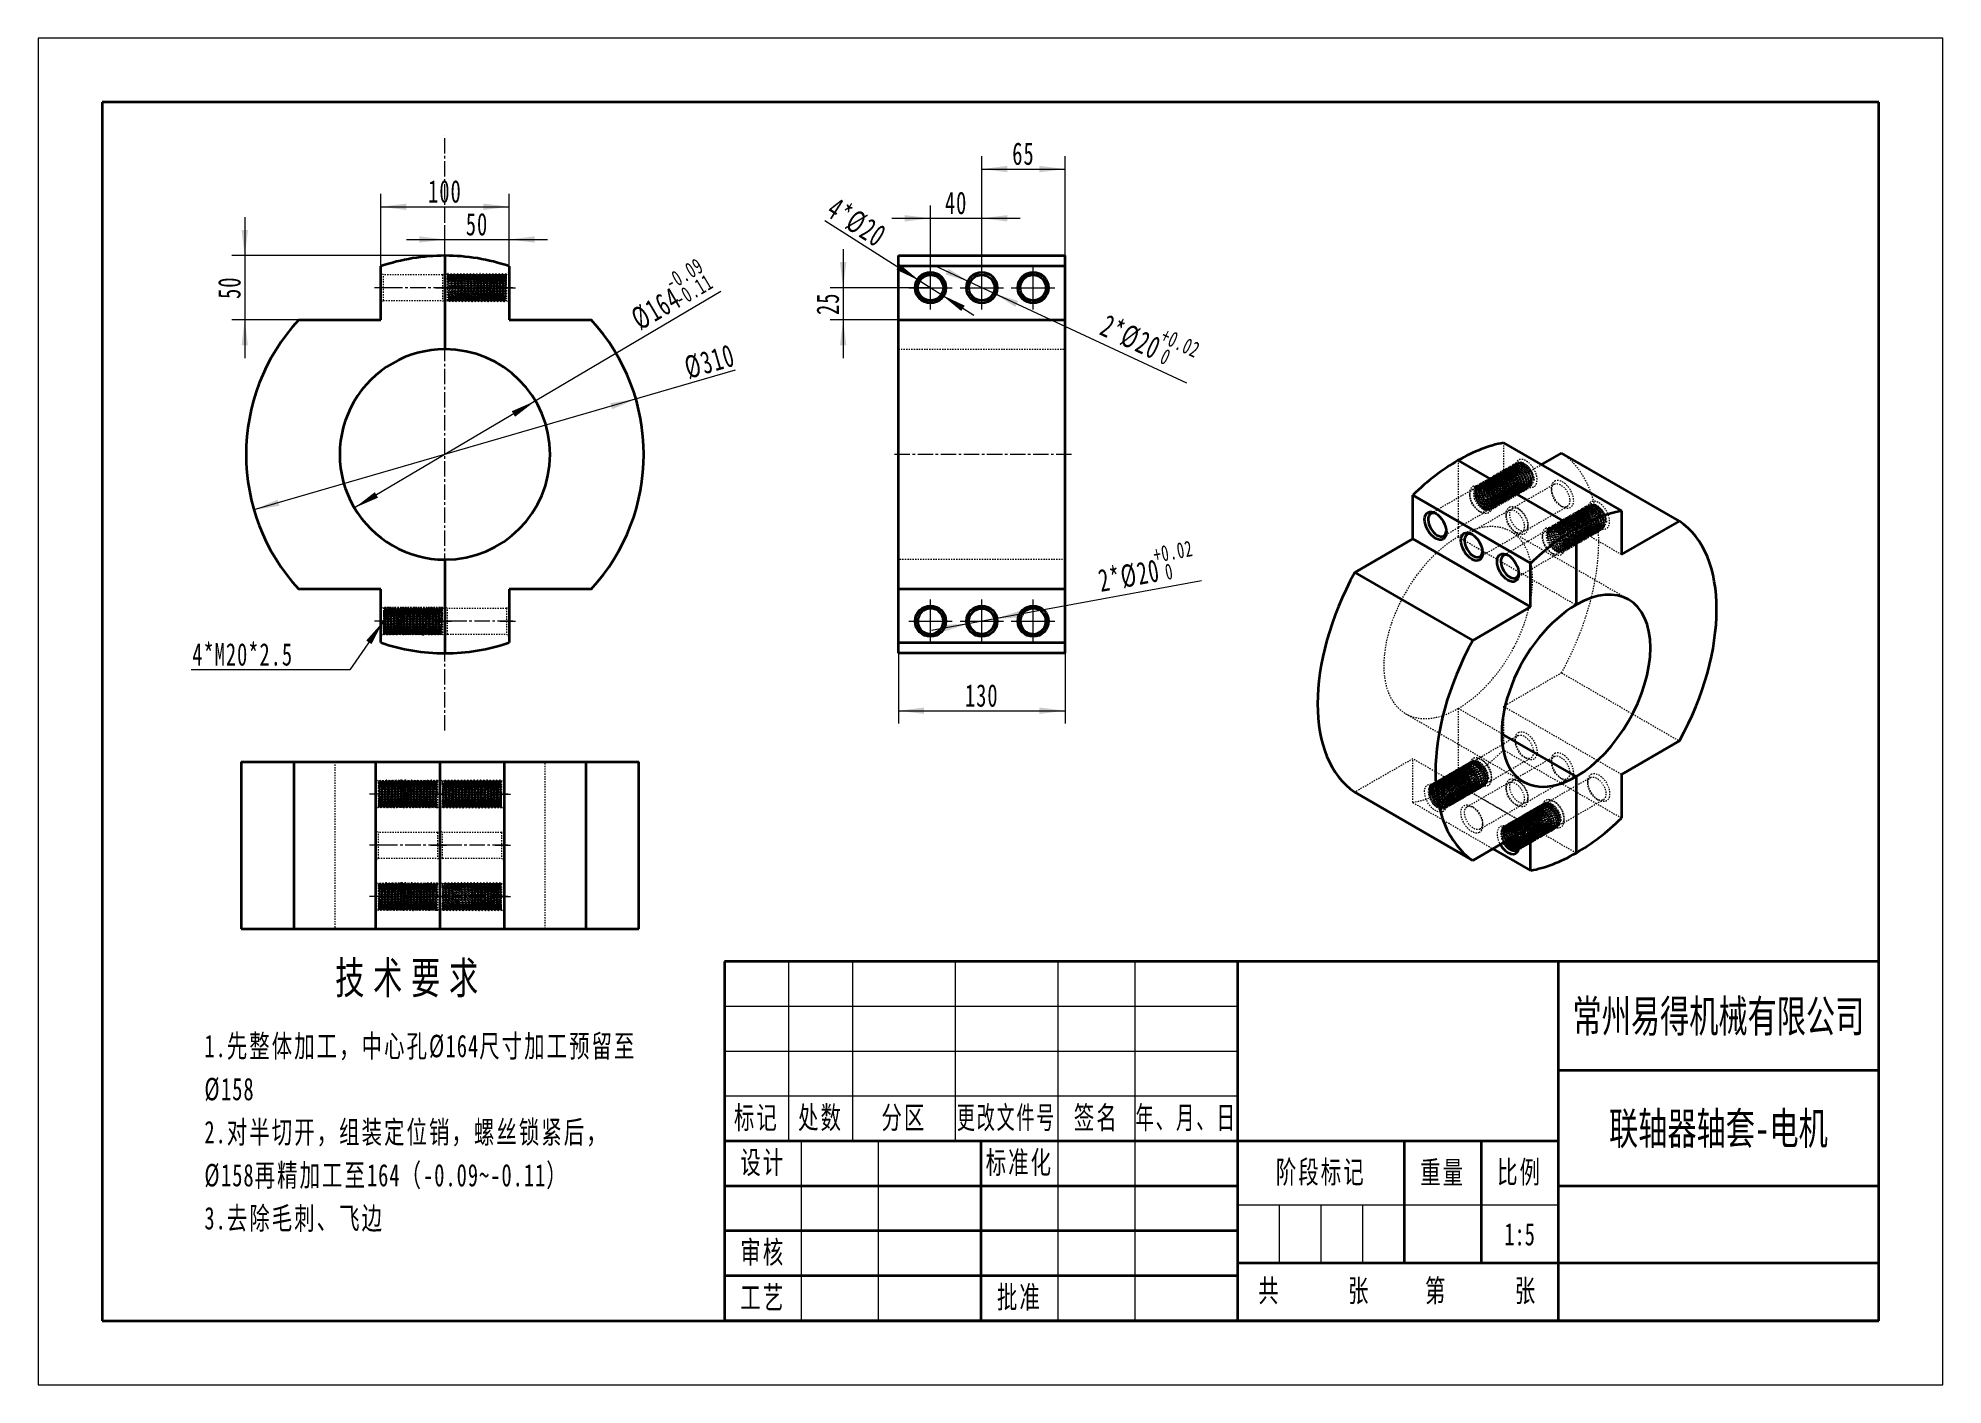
# Model space of a CAD drawing. Header units: millimetres. Extents: x -742 to 742, y -525 to 525.
import ezdxf
from ezdxf.enums import TextEntityAlignment as Align

# ---------------------------------------------------------------- set-up
doc = ezdxf.new("R2010")
doc.units = ezdxf.units.MM
doc.linetypes.add('点画线', pattern=[18, 12, -2, 2, -2])
doc.linetypes.add('虚线', pattern=[2, 1, -1])
doc.layers.get('0').update_dxf_attribs({"lineweight": 35})
for name, color, linetype, lineweight in [('中心线层', 1, '点画线', 18), ('尺寸线层', 3, 'Continuous', 18), ('粗实线层', 7, 'Continuous', 35), ('细实线层', 7, 'Continuous', 18), ('虚线层', 6, '虚线', 18)]:
    doc.layers.add(name, color=color, linetype=linetype, lineweight=lineweight)
doc.styles.add('TitleStyle', font='', dxfattribs={"width": 0.667})
doc.styles.add('标准', font='', dxfattribs={"width": 0.667})
doc.styles.get('TitleStyle').set_extended_font_data('宋体')
doc.styles.get('标准').set_extended_font_data('宋体')
doc.dimstyles.new('标准', dxfattribs={"dimscale": 5, "dimtxt": 3.5, "dimasz": 4, "dimexe": 2, "dimexo": 0, "dimtad": 1, "dimdsep": 46, "dimtxsty": '标准', "dimblk": '_CAXARROW', "dimcen": 0, "dimdle": 6, "dimazin": 2, "dimtfac": 0.707107, "dimtdec": 3, "dimtmove": 2, "dimatfit": 3, "dimfxl": 1, "dimfrac": 2, "dimtolj": 1, "dimarcsym": 0})

msp = doc.modelspace()

# ---------------------------------------------------------------- blocks, each defined once
blk = doc.blocks.new('*X2')
at = {"layer": '粗实线层'}
for p, q in [((-138.5, 95), (-138.5, -95)), ((138.5, 95), (-138.5, 95)), ((138.5, -95), (138.5, 95)), ((-138.5, -95), (138.5, -95))]:
    blk.add_line(p, q, dxfattribs=at)
at = {"layer": '细实线层'}
for p, q in [((148.5, 105), (-148.5, 105)), ((-148.5, 105), (-148.5, -105)), ((148.5, -105), (148.5, 105)), ((-148.5, -105), (148.5, -105))]:
    blk.add_line(p, q, dxfattribs=at)
blk = doc.blocks.new('*X3')
at = {"layer": '粗实线层'}
for p, q in [((0, 56), (-180, 56)), ((-180, 56), (-180, 0)), ((-100, 56), (-100, 0)), ((-50, 56), (-50, 0)), ((0, 0), (0, 56)), ((0, 39), (-50, 39)), ((-50, 28), (-180, 28)), ((-140, 28), (-140, 0)), ((-74, 28), (-74, 9)), ((-62, 28), (-62, 9)), ((-100, 21), (-180, 21)), ((0, 21), (-50, 21)), ((-100, 14), (-180, 14)), ((0, 9), (-100, 9)), ((-100, 7), (-180, 7)), ((0, 0), (-180, 0))]:
    blk.add_line(p, q, dxfattribs=at)
at = {"layer": '细实线层'}
for p, q in [((-170, 56), (-170, 28)), ((-160, 56), (-160, 28)), ((-144, 56), (-144, 28)), ((-128, 56), (-128, 0)), ((-116, 56), (-116, 0)), ((-100, 49), (-180, 49)), ((-100, 42), (-180, 42)), ((-100, 35), (-180, 35)), ((-168, 28), (-168, 0)), ((-156, 28), (-156, 0)), ((-50, 18), (-100, 18)), ((-93.5, 18), (-93.5, 9)), ((-87, 18), (-87, 9)), ((-80.5, 18), (-80.5, 9))]:
    blk.add_line(p, q, dxfattribs=at)
at = {"layer": '尺寸线层', "char_height": 3.5, "attachment_point": 5, "line_spacing_factor": 1.15057, "style": '标准'}
for s, insert, width in [('\\T1.1;标记', (-175, 31.5), 18), ('\\T1.1;处数', (-165, 31.5), 18), ('\\T1.1;分区', (-152, 31.5), 30), ('\\T1.1;{\\W0.589113;更改文件号}', (-136, 31.5), 30), ('\\T1.1;签名', (-122, 31.5), 22), ('\\T1.1;{\\W0.602058;年、月、日}', (-108, 31.5), 30), ('\\T1.1;设计', (-174, 24.5), 22), ('\\T1.1;标准化', (-134, 24.5), 22), ('\\T1.1;阶段标记', (-87, 23), 50), ('\\T1.1;重量', (-68, 23), 22), ('\\T1.1;比例', (-56, 23), 22), ('\\T1.1;审核', (-174, 10.5), 22), ('\\T1.1;批准', (-134, 3.5), 22), ('\\T1.1;共', (-95, 4.5), 8), ('\\T1.1;张', (-81, 4.5), 8), ('\\T1.1;第', (-69, 4.5), 8), ('\\T1.1;张', (-55, 4.5), 8), ('\\T1.1;工艺', (-174, 3.5), 22)]:
    blk.add_mtext(s, dxfattribs=dict(at, insert=insert, width=width))
at = {"layer": '尺寸线层', "style": '标准'}
for tag, height, width, p in [('标记C', 3.65, 0.661301, (-175, 52.5)), ('处数C', 3.65, 0.661301, (-165, 52.5)), ('分区C', 3.65, 0.667, (-152, 52.5)), ('更改文件号C', 3.65, 0.495546, (-136, 52.5)), ('更改签名C', 3.65, 0.445051, (-122, 52.5)), ('更改日期C', 3.65, 0.606888, (-108, 52.5)), ('单位名称', 5.22, 0.667, (-25, 47.5)), ('标记B', 3.65, 0.661301, (-175, 45.5)), ('处数B', 3.65, 0.661301, (-165, 45.5)), ('分区B', 3.65, 0.667, (-152, 45.5)), ('更改文件号B', 3.65, 0.495546, (-136, 45.5)), ('更改签名B', 3.65, 0.445051, (-122, 45.5)), ('更改日期B', 3.65, 0.606888, (-108, 45.5)), ('材料名称', 5.22, 0.667, (-75, 42)), ('标记A', 3.65, 0.661301, (-175, 38.5)), ('处数A', 3.65, 0.661301, (-165, 38.5)), ('分区A', 3.65, 0.667, (-152, 38.5)), ('更改文件号A', 3.65, 0.495546, (-136, 38.5)), ('更改签名A', 3.65, 0.445051, (-122, 38.5)), ('更改日期A', 3.65, 0.606888, (-108, 38.5)), ('图纸名称', 5.22, 0.667, (-25, 30)), ('设计', 3.65, 0.667, (-162, 24.5)), ('设计日期', 3.65, 0.667, (-148, 24.5)), ('标准化', 3.65, 0.667, (-122, 24.5)), ('标准化日期', 3.65, 0.551084, (-108, 24.5)), ('图纸编号', 5.22, 0.667, (-25, 15)), ('阶段标记S', 3.65, 0.222525, (-96.75, 13.5)), ('阶段标记A', 3.65, 0.222525, (-90.25, 13.5)), ('阶段标记B', 3.65, 0.222525, (-83.75, 13.5)), ('阶段标记C', 3.65, 0.222525, (-77.25, 13.5)), ('重量', 3.65, 0.667, (-68, 13.5)), ('图纸比例', 3.65, 0.507715, (-56, 13.5)), ('审核', 3.65, 0.667, (-162, 10.5)), ('审核日期', 3.65, 0.667, (-148, 10.5)), ('页数', 3.65, 0.667, (-88, 4.5)), ('页码', 3.65, 0.667, (-62, 4.5)), ('投影符号', 3.65, 0.667, (-25, 4.5)), ('工艺', 3.65, 0.667, (-162, 3.5)), ('工艺日期', 3.65, 0.667, (-148, 3.5)), ('批准', 3.65, 0.667, (-122, 3.5)), ('批准日期', 3.65, 0.667, (-108, 3.5))]:
    blk.add_attdef(tag, text='', height=height, dxfattribs=dict(at, width=width)).set_placement(p, align=Align.MIDDLE_CENTER)
blk = doc.blocks.new('*X5')
for p, q in [((-834.1, 155), (-834.1, 82)), ((-884.1, 105), (-884.1, 146.7)), ((-948.1, 105), (-884.1, 105)), ((-834.1, -82), (-834.1, -155)), ((-884.1, -105), (-948.1, -105)), ((-884.1, -146.7), (-884.1, -105))]:
    blk.add_line(p, q)
for radius, start, end in [(155, 89.9999, 108.8189), (155, 137.3578, 222.6425), (82, 89.9999, 270.0001), (155, 251.181, 270.0001)]:
    blk.add_arc((-834.1, 0), radius, start, end)
at = {"layer": '虚线层', "color": 7}
for p, q in [((-882.1, 140), (-884.1, 142)), ((-882.1, 140), (-884.1, 142)), ((-882.1, 140), (-884.1, 142)), ((-836.1, 140), (-882.1, 140)), ((-836.1, 140), (-882.1, 140)), ((-836.1, 140), (-882.1, 140)), ((-882.1, 120), (-882.1, 140)), ((-834.1, 142), (-836.1, 140)), ((-834.1, 142), (-836.1, 140)), ((-834.1, 142), (-836.1, 140)), ((-836.1, 140), (-836.1, 130)), ((-884.1, 118), (-882.1, 120)), ((-884.1, 118), (-882.1, 120)), ((-884.1, 118), (-882.1, 120)), ((-882.1, 120), (-836.1, 120)), ((-882.1, 120), (-836.1, 120)), ((-882.1, 120), (-836.1, 120)), ((-836.1, 130), (-836.1, 120)), ((-836.1, 120), (-834.1, 118)), ((-836.1, 120), (-834.1, 118)), ((-836.1, 120), (-834.1, 118)), ((-882.1, -120), (-884.1, -118)), ((-882.1, -120), (-884.1, -118)), ((-882.1, -120), (-884.1, -118)), ((-834.1, -118), (-836.1, -120)), ((-834.1, -118), (-836.1, -120)), ((-834.1, -118), (-836.1, -120)), ((-880.3, -119.3), (-882.1, -119.3)), ((-880.3, -119.3), (-882.1, -119.3)), ((-882.1, -119.3), (-882.1, -130)), ((-860, -120), (-882.1, -120)), ((-881.1, -123.7), (-882.1, -123.7)), ((-881.5, -124.1), (-882.1, -124.1)), ((-881.5, -124.1), (-882.1, -124.1)), ((-882.1, -140), (-882.1, -130)), ((-881.5, -124.1), (-881.1, -123.7)), ((-879.8, -120), (-881.2, -120)), ((-879.8, -120), (-881.2, -120)), ((-878.3, -119.3), (-880.3, -119.3)), ((-878.3, -119.3), (-880.3, -119.3)), ((-877.3, -120), (-878.7, -120)), ((-877.3, -120), (-878.7, -120)), ((-836.1, -119.3), (-878.3, -119.3)), ((-836.1, -119.3), (-878.3, -119.3)), ((-874.8, -120), (-876.2, -120)), ((-874.8, -120), (-876.2, -120)), ((-872.3, -120), (-873.7, -120)), ((-872.3, -120), (-873.7, -120)), ((-869.8, -120), (-871.2, -120)), ((-869.8, -120), (-871.2, -120)), ((-867.3, -120), (-868.7, -120)), ((-867.3, -120), (-868.7, -120)), ((-864.8, -120), (-866.2, -120)), ((-864.8, -120), (-866.2, -120)), ((-862.3, -120), (-863.7, -120)), ((-862.3, -120), (-863.7, -120)), ((-860, -120), (-861.2, -120)), ((-860, -120), (-861.2, -120)), ((-859.8, -120), (-860, -120)), ((-858.3, -120), (-860, -120)), ((-859.8, -120), (-860, -120)), ((-858.3, -120), (-858.7, -120)), ((-858.3, -120), (-858.7, -120)), ((-857.3, -120), (-858.3, -120)), ((-857.5, -120), (-858.3, -120)), ((-857.5, -120), (-858.3, -120)), ((-856.1, -120), (-857.5, -120)), ((-857.3, -120), (-857.5, -120)), ((-854.8, -120), (-856.2, -120)), ((-856.1, -120), (-856.2, -120)), ((-836.1, -120), (-856.1, -120)), ((-854.8, -120), (-856.1, -120)), ((-852.3, -120), (-853.7, -120)), ((-852.3, -120), (-853.7, -120)), ((-849.8, -120), (-851.2, -120)), ((-849.8, -120), (-851.2, -120)), ((-847.3, -120), (-848.7, -120)), ((-847.3, -120), (-848.7, -120)), ((-844.8, -120), (-846.2, -120)), ((-844.8, -120), (-846.2, -120)), ((-842.3, -120), (-843.7, -120)), ((-842.3, -120), (-843.7, -120)), ((-839.8, -120), (-841.2, -120)), ((-839.8, -120), (-841.2, -120)), ((-837.3, -120), (-838.7, -120)), ((-837.3, -120), (-838.7, -120)), ((-836.1, -130), (-837.1, -130)), ((-836.1, -120), (-836.2, -120)), ((-836.1, -130), (-836.1, -119.3)), ((-836.1, -130), (-836.1, -140)), ((-884.1, -142), (-882.1, -140)), ((-884.1, -142), (-882.1, -140)), ((-884.1, -142), (-882.1, -140)), ((-882.1, -140), (-881.1, -140)), ((-882.1, -140), (-873.6, -140)), ((-882.1, -140), (-881.1, -140)), ((-879.9, -140), (-878.6, -140)), ((-879.9, -140), (-878.6, -140)), ((-877.4, -140), (-876.1, -140)), ((-877.4, -140), (-876.1, -140)), ((-874.9, -140), (-873.6, -140)), ((-874.9, -140), (-873.6, -140)), ((-873.6, -140), (-872.2, -140)), ((-873.6, -140), (-873.6, -140)), ((-872.4, -140), (-871.5, -140)), ((-872.4, -140), (-872.2, -140)), ((-872.2, -140), (-871.5, -140)), ((-872.2, -140), (-871.5, -140)), ((-871.5, -140), (-871.1, -140)), ((-871.5, -140), (-869.8, -140)), ((-871.5, -140), (-871.1, -140)), ((-869.9, -140), (-869.8, -140)), ((-869.9, -140), (-869.8, -140)), ((-869.8, -140), (-868.6, -140)), ((-869.8, -140), (-843.6, -140)), ((-869.8, -140), (-868.6, -140)), ((-867.4, -140), (-866.1, -140)), ((-867.4, -140), (-866.1, -140)), ((-864.9, -140), (-863.6, -140)), ((-864.9, -140), (-863.6, -140)), ((-862.4, -140), (-861.1, -140)), ((-862.4, -140), (-861.1, -140)), ((-859.9, -140), (-858.6, -140)), ((-859.9, -140), (-858.6, -140)), ((-857.4, -140), (-856.1, -140)), ((-857.4, -140), (-856.1, -140)), ((-854.9, -140), (-853.6, -140)), ((-854.9, -140), (-853.6, -140)), ((-852.4, -140), (-851.1, -140)), ((-852.4, -140), (-851.1, -140)), ((-851.5, -140.7), (-849.5, -140.7)), ((-851.5, -140.7), (-849.5, -140.7)), ((-849.9, -140), (-848.6, -140)), ((-849.9, -140), (-848.6, -140)), ((-847.4, -140), (-846.1, -140)), ((-847.4, -140), (-846.1, -140)), ((-844.9, -140), (-843.6, -140)), ((-844.9, -140), (-843.6, -140)), ((-843.6, -140), (-843.6, -140)), ((-843.6, -140), (-842.4, -140)), ((-843.6, -140), (-843.6, -140)), ((-842.4, -140), (-841.1, -140)), ((-842.4, -140), (-836.1, -140)), ((-842.4, -140), (-841.1, -140)), ((-842.4, -140), (-842, -140.7)), ((-839.9, -140), (-838.6, -140)), ((-839.9, -140), (-838.6, -140)), ((-837.4, -140), (-836.1, -140)), ((-837.4, -140), (-836.1, -140)), ((-836.1, -140), (-834.1, -142)), ((-836.1, -140), (-834.1, -142)), ((-836.1, -140), (-834.1, -142))]:
    blk.add_line(p, q, dxfattribs=at)
for points in [[(-882.1, -121.3), (-882.1, -121.9), (-882, -122.7), (-882, -123.4), (-882, -123.9), (-881.9, -124.3), (-881.9, -125.3), (-881.9, -126.3), (-881.8, -126.8), (-881.8, -127.4), (-881.8, -128.5), (-881.7, -129.6), (-881.7, -130.2), (-881.7, -130.7), (-881.6, -131.9), (-881.6, -132.9), (-881.6, -133.5), (-881.5, -134), (-881.5, -135), (-881.5, -135.9), (-881.4, -136.4), (-881.4, -136.8), (-881.4, -137.6), (-881.3, -138.3), (-881.3, -138.6), (-881.3, -138.8), (-881.2, -139.3), (-881.2, -139.7), (-881.2, -139.8), (-881.1, -139.9), (-881.1, -140), (-881.1, -140)], [(-882.1, -130), (-882.1, -129.1)], [(-881.2, -120), (-881.2, -120.1), (-881.3, -120.3), (-881.3, -120.6), (-881.3, -120.8), (-881.3, -121), (-881.4, -121.5), (-881.4, -122.2), (-881.5, -122.9), (-881.5, -123.8), (-881.5, -124.1)], [(-880.8, -119.3), (-881.2, -120.1)], [(-879.9, -140), (-880, -140), (-880, -139.8), (-880.1, -139.5), (-880.1, -139), (-880.1, -138.5), (-880.2, -137.9), (-880.2, -137.1), (-880.3, -136.3), (-880.3, -135.4), (-880.4, -134.4), (-880.4, -133.4), (-880.5, -132.3), (-880.5, -131.2), (-880.5, -130.1), (-880.6, -128.9), (-880.6, -127.8), (-880.7, -126.8), (-880.7, -125.7), (-880.8, -124.7), (-880.8, -123.8), (-880.9, -122.9), (-880.9, -122.2), (-880.9, -121.6), (-881, -121), (-881, -120.6), (-881.1, -120.3), (-881.1, -120.1), (-881.2, -120), (-881.2, -120)], [(-881.1, -140), (-881, -140), (-881, -139.9), (-881, -139.8), (-881, -139.5), (-880.9, -139.1), (-880.9, -138.9), (-880.9, -138.6), (-880.8, -138), (-880.8, -137.3), (-880.8, -136.9), (-880.7, -136.5), (-880.7, -135.6), (-880.6, -134.6), (-880.6, -134.1), (-880.6, -133.6), (-880.6, -132.5), (-880.5, -131.4), (-880.5, -131.1)], [(-880.5, -131.1), (-880.5, -130.9), (-880.5, -130.3), (-880.4, -129.2), (-880.4, -128.7)], [(-880.4, -128.7), (-880.4, -127.7), (-880.3, -127.1), (-880.3, -126.6), (-880.3, -125.8)], [(-880.3, -125.8), (-880.3, -125.5), (-880.2, -124.6), (-880.2, -123.7), (-880.1, -122.8), (-880.1, -122.1), (-880.1, -121.8), (-880, -121.5), (-880, -121.1)], [(-879.8, -120), (-880.2, -119.3)], [(-880, -121.1), (-880, -120.9), (-880, -120.5), (-879.9, -120.2), (-879.9, -120)], [(-879.8, -120), (-879.8, -120.1), (-879.7, -120.3), (-879.7, -120.6), (-879.6, -121.1), (-879.6, -121.6), (-879.6, -122.3), (-879.5, -123), (-879.5, -123.9), (-879.4, -124.8), (-879.4, -125.8), (-879.3, -126.9), (-879.3, -128), (-879.2, -129.1), (-879.2, -130.2), (-879.2, -131.3), (-879.1, -132.4), (-879.1, -133.5), (-879, -134.5), (-879, -135.5), (-878.9, -136.4), (-878.9, -137.2), (-878.8, -138), (-878.8, -138.6), (-878.7, -139.1), (-878.7, -139.5), (-878.7, -139.8), (-878.6, -140), (-878.6, -140)], [(-879.8, -120), (-879.8, -120), (-879.8, -120), (-879.8, -120)], [(-879.2, -128.7), (-879.3, -129.8), (-879.3, -130.4), (-879.3, -131), (-879.4, -132.1), (-879.4, -133.2), (-879.5, -134.2)], [(-879.2, -128.7), (-879.3, -129.8), (-879.3, -130.4), (-879.3, -131)], [(-878.7, -120.1), (-878.8, -120.4), (-878.8, -120.8), (-878.9, -121.2), (-878.9, -121.8), (-879, -122.5), (-879, -123.3), (-879, -123.7), (-879, -124.2), (-879.1, -125.2), (-879.1, -126.2), (-879.2, -127.2), (-879.2, -128.3), (-879.2, -128.7)], [(-878.3, -119.3), (-878.7, -120)], [(-877.4, -140), (-877.5, -139.9), (-877.5, -139.6), (-877.6, -139.5), (-877.6, -139.3), (-877.6, -138.8), (-877.7, -138.2), (-877.7, -137.5), (-877.8, -136.7), (-877.8, -135.9), (-877.8, -135), (-877.9, -133.9), (-877.9, -132.9), (-878, -131.8), (-878, -130.6), (-878.1, -129.5), (-878.1, -128.4), (-878.2, -127.3), (-878.2, -126.3), (-878.2, -125.2), (-878.3, -124.3), (-878.3, -123.4), (-878.4, -122.6), (-878.4, -121.9), (-878.5, -121.3), (-878.5, -120.8), (-878.6, -120.4), (-878.6, -120.2), (-878.6, -120), (-878.7, -120)], [(-878.7, -120), (-878.7, -120)], [(-878.1, -133.7), (-878.1, -132.6), (-878, -132.1), (-878, -131.6), (-878, -131.1)], [(-878, -131.1), (-878, -130.4), (-877.9, -129.3), (-877.9, -128.2), (-877.8, -127.1), (-877.8, -126), (-877.8, -125.9)], [(-877.8, -125.9), (-877.8, -125.5), (-877.7, -125), (-877.7, -124.1), (-877.7, -123.2), (-877.6, -122.4), (-877.6, -121.7), (-877.5, -121.2), (-877.5, -121.1)], [(-877.3, -120), (-877.7, -119.3)], [(-877.5, -121.1), (-877.5, -120.9), (-877.5, -120.7), (-877.4, -120.3), (-877.4, -120.1), (-877.3, -120)], [(-877.4, -120.1), (-877.3, -120)], [(-877.3, -120), (-877.3, -120), (-877.3, -120.2), (-877.2, -120.4), (-877.2, -120.9), (-877.1, -121.4), (-877.1, -122), (-877, -122.7), (-877, -123.5), (-876.9, -124.4), (-876.9, -125.4), (-876.9, -126.4), (-876.8, -127.4), (-876.8, -128.6), (-876.7, -129.7), (-876.7, -130.8), (-876.6, -131.9), (-876.6, -133), (-876.5, -134), (-876.5, -135.1), (-876.4, -136), (-876.4, -136.8), (-876.4, -137.6), (-876.3, -138.3), (-876.3, -138.9), (-876.2, -139.4), (-876.2, -139.7), (-876.1, -139.9), (-876.1, -140), (-876.1, -140)], [(-876.8, -128.9), (-876.8, -130), (-876.8, -131.1), (-876.9, -132.2), (-876.9, -133.3), (-876.9, -133.7)], [(-876.2, -120), (-876.2, -120.1), (-876.3, -120.2), (-876.3, -120.5), (-876.3, -121), (-876.4, -121.5), (-876.4, -122.1), (-876.5, -122.9), (-876.5, -123.7), (-876.6, -124.6), (-876.6, -125.6), (-876.7, -126.7), (-876.7, -127.7), (-876.7, -128.3), (-876.7, -128.8), (-876.8, -128.9)], [(-875.8, -119.3), (-876.2, -120)], [(-874.9, -140), (-875, -140), (-875, -139.9), (-875, -139.8), (-875, -139.5), (-875.1, -139.1), (-875.1, -138.6), (-875.2, -137.9), (-875.2, -137.2), (-875.3, -136.8), (-875.3, -136.4), (-875.3, -135.4), (-875.4, -134.5), (-875.4, -133.5), (-875.5, -132.3), (-875.5, -131.3), (-875.5, -130.2), (-875.6, -129), (-875.6, -127.9), (-875.7, -126.8), (-875.7, -125.8), (-875.8, -124.8), (-875.8, -123.9), (-875.9, -123), (-875.9, -122.2), (-875.9, -121.6), (-876, -121), (-876, -120.6), (-876.1, -120.3), (-876.1, -120.1), (-876.2, -120), (-876.2, -120)], [(-875.8, -137.7), (-875.8, -137), (-875.7, -136.5), (-875.7, -136.1), (-875.7, -135.2), (-875.6, -134.2), (-875.6, -133.2), (-875.5, -132), (-875.5, -131.2)], [(-875.5, -131.2), (-875.5, -130.9), (-875.5, -130.4), (-875.4, -129.8), (-875.4, -128.7), (-875.4, -127.6), (-875.3, -126.5), (-875.3, -125.8)], [(-875.3, -125.8), (-875.3, -125.5), (-875.2, -124.5), (-875.2, -124.1), (-875.2, -123.6), (-875.1, -122.8), (-875.1, -122.1), (-875, -121.4), (-875, -121.1)], [(-874.8, -120), (-875.2, -119.3)], [(-875, -121.1), (-875, -120.9), (-875, -120.5), (-874.9, -120.2), (-874.9, -120)], [(-874.8, -120), (-874.8, -120.1), (-874.7, -120.3), (-874.7, -120.6), (-874.6, -121.1), (-874.6, -121.7), (-874.6, -122.3), (-874.5, -123.1), (-874.5, -124), (-874.4, -124.9), (-874.4, -125.9), (-874.3, -127), (-874.3, -128), (-874.2, -129.1), (-874.2, -130.3), (-874.1, -131.4), (-874.1, -132.5), (-874.1, -133.6), (-874, -134.6), (-874, -135.6), (-873.9, -136.5), (-873.9, -137.3), (-873.8, -138), (-873.8, -138.6), (-873.7, -139.1), (-873.7, -139.4), (-873.7, -139.5), (-873.7, -139.8)], [(-874.8, -120), (-874.8, -120)], [(-874.3, -128.9), (-874.3, -129.4), (-874.3, -130.5), (-874.4, -131.6), (-874.4, -132.7), (-874.4, -133.2), (-874.4, -133.8), (-874.5, -134.2)], [(-873.7, -120.1), (-873.8, -120.4), (-873.8, -120.7), (-873.9, -121.2), (-873.9, -121.8), (-874, -122.5), (-874, -123.3), (-874, -124.1), (-874.1, -125.1), (-874.1, -126.1), (-874.2, -127.1), (-874.2, -128.3), (-874.3, -128.9)], [(-873.3, -119.3), (-873.7, -120)], [(-872.5, -139.6), (-872.6, -139.3), (-872.6, -138.8), (-872.7, -138.3), (-872.7, -137.9), (-872.7, -137.6), (-872.7, -136.8), (-872.8, -135.9), (-872.8, -135), (-872.9, -134), (-872.9, -132.9), (-873, -132.4), (-873, -131.9), (-873, -130.7), (-873.1, -129.6), (-873.1, -128.5), (-873.2, -127.4), (-873.2, -126.3), (-873.2, -125.3), (-873.3, -124.3), (-873.3, -123.4), (-873.4, -122.7), (-873.4, -121.9), (-873.5, -121.3), (-873.5, -120.8), (-873.6, -120.4), (-873.6, -120.2), (-873.6, -120), (-873.7, -120)], [(-873.7, -120), (-873.7, -120)], [(-873.5, -139.8), (-873.5, -139.6), (-873.4, -139.4), (-873.4, -139.2), (-873.4, -138.6), (-873.3, -138), (-873.3, -137.3), (-873.2, -136.5), (-873.2, -135.6), (-873.2, -135.1), (-873.1, -134.7), (-873.1, -133.6), (-873.1, -132.6), (-873, -131.5), (-873, -131.1)], [(-873, -131.1), (-873, -130.3), (-872.9, -129.2), (-872.9, -128.7), (-872.9, -128.1), (-872.8, -127), (-872.8, -126), (-872.8, -125.8)], [(-872.8, -125.8), (-872.7, -125), (-872.7, -124), (-872.7, -123.2), (-872.6, -122.4), (-872.6, -121.7), (-872.5, -121.1), (-872.5, -121.1)], [(-872.3, -120), (-872.7, -119.3)], [(-872.5, -121.1), (-872.5, -120.7), (-872.4, -120.3), (-872.4, -120.1), (-872.3, -120)], [(-872.3, -120), (-872.3, -120), (-872.3, -120.2), (-872.2, -120.5), (-872.2, -120.9), (-872.1, -121.4), (-872.1, -122), (-872, -122.8), (-872, -123.6), (-871.9, -124.4), (-871.9, -125.5), (-871.8, -126.5), (-871.8, -127.5), (-871.8, -128.7), (-871.7, -129.8), (-871.7, -130.9), (-871.6, -132), (-871.6, -133.1), (-871.5, -134.1), (-871.5, -135.1), (-871.4, -136.1), (-871.4, -136.5), (-871.4, -136.9), (-871.4, -137.7), (-871.3, -138.4), (-871.3, -138.9), (-871.2, -139.4), (-871.2, -139.5)], [(-871.8, -128.8), (-871.8, -129.9), (-871.8, -131), (-871.9, -132.1), (-871.9, -133.2), (-872, -134.2)], [(-871.2, -120), (-871.2, -120), (-871.3, -120.2), (-871.3, -120.5), (-871.3, -120.9), (-871.4, -121.5), (-871.4, -122.1), (-871.5, -122.8), (-871.5, -123.7), (-871.6, -124.6), (-871.6, -125.5), (-871.7, -126.6), (-871.7, -127.7), (-871.7, -128.7), (-871.8, -128.8)], [(-870.8, -119.3), (-871.2, -120)], [(-870, -139.5), (-870.1, -139.1), (-870.1, -138.9), (-870.1, -138.6), (-870.2, -138), (-870.2, -137.2), (-870.3, -136.4), (-870.3, -135.5), (-870.4, -134.5), (-870.4, -134), (-870.4, -133.5), (-870.4, -132.4), (-870.5, -131.3), (-870.5, -130.2), (-870.6, -129.1), (-870.6, -128), (-870.7, -127.4), (-870.7, -126.9), (-870.7, -125.8), (-870.8, -124.8), (-870.8, -123.9), (-870.9, -123), (-870.9, -122.3), (-870.9, -121.6), (-871, -121.1), (-871, -120.6), (-871.1, -120.3), (-871.1, -120.1), (-871.2, -120), (-871.2, -120)], [(-871, -139.7), (-870.9, -139.4), (-870.9, -138.9), (-870.9, -138.6), (-870.8, -138.4), (-870.8, -137.7), (-870.8, -136.9), (-870.7, -136.1), (-870.7, -135.1), (-870.6, -134.1), (-870.6, -133.6), (-870.6, -133.1), (-870.5, -132), (-870.5, -131.1)], [(-870.5, -131.1), (-870.5, -130.9), (-870.4, -129.8), (-870.4, -128.6), (-870.4, -127.5), (-870.3, -126.5), (-870.3, -125.8)], [(-870.3, -125.8), (-870.3, -125.4), (-870.2, -124.4), (-870.2, -123.6), (-870.1, -122.7), (-870.1, -122), (-870, -121.4), (-870, -121.1)], [(-869.8, -120), (-870.2, -119.3)], [(-870, -121.1), (-870, -120.9), (-870, -120.5), (-869.9, -120.2), (-869.9, -120)], [(-869.8, -120), (-869.8, -120.1), (-869.7, -120.3), (-869.7, -120.7), (-869.6, -121.1), (-869.6, -121.7), (-869.5, -122.4), (-869.5, -123.2), (-869.5, -124.1), (-869.4, -125), (-869.4, -126), (-869.3, -127), (-869.3, -128.1), (-869.2, -129.2), (-869.2, -130.4), (-869.1, -131.5), (-869.1, -132), (-869.1, -132.6), (-869.1, -133.7), (-869, -134.7), (-869, -135.6), (-868.9, -136.5), (-868.9, -136.8)], [(-869.8, -120), (-869.8, -120)], [(-869.8, -120), (-869.8, -120.1)], [(-869.2, -128.9), (-869.3, -129.3), (-869.3, -130.4), (-869.4, -131.6), (-869.4, -132.6), (-869.4, -133.7), (-869.5, -134.1)], [(-868.7, -120.1), (-868.8, -120.3), (-868.8, -120.7), (-868.9, -121.2), (-868.9, -121.7), (-869, -122.4), (-869, -123.2), (-869, -124.1), (-869.1, -125), (-869.1, -126), (-869.2, -127.1), (-869.2, -128.2), (-869.2, -128.9)], [(-868.3, -119.3), (-868.7, -120)], [(-867.7, -136.8), (-867.8, -136), (-867.8, -135.5), (-867.8, -135.1), (-867.9, -134), (-867.9, -133), (-868, -131.9), (-868, -130.8), (-868.1, -129.7), (-868.1, -129.1), (-868.1, -128.6), (-868.1, -127.4), (-868.2, -126.4), (-868.2, -125.4), (-868.3, -124.4), (-868.3, -123.5), (-868.4, -123.1), (-868.4, -122.7), (-868.4, -122), (-868.5, -121.4), (-868.5, -120.9), (-868.6, -120.4), (-868.6, -120.2), (-868.6, -120), (-868.7, -120)], [(-868.7, -120), (-868.7, -120)], [(-868.5, -140), (-868.5, -139.8), (-868.5, -139.5), (-868.4, -139.1), (-868.4, -138.6), (-868.3, -138), (-868.3, -137.6), (-868.3, -137.3), (-868.2, -136.4), (-868.2, -135.6), (-868.1, -134.6), (-868.1, -133.5), (-868.1, -132.5), (-868, -131.4), (-868, -131.2)], [(-868, -131.2), (-868, -130.2), (-867.9, -129.1), (-867.9, -128), (-867.8, -126.9), (-867.8, -125.9), (-867.8, -125.9)], [(-867.8, -125.9), (-867.7, -124.9), (-867.7, -123.9), (-867.7, -123.1), (-867.6, -122.3), (-867.6, -121.6), (-867.5, -121.1)], [(-867.3, -120), (-867.7, -119.3)], [(-867.5, -121.1), (-867.5, -121.1), (-867.5, -120.6), (-867.4, -120.3), (-867.4, -120.1), (-867.3, -120)], [(-867.3, -120), (-867.3, -120), (-867.2, -120.2), (-867.2, -120.5), (-867.2, -120.9), (-867.1, -121.4), (-867.1, -122.1), (-867, -122.8), (-867, -123.6), (-866.9, -124.5), (-866.9, -125.5), (-866.8, -126.5), (-866.8, -127.1), (-866.8, -127.6), (-866.8, -128.7), (-866.7, -129.8), (-866.7, -130.9), (-866.6, -132.1), (-866.6, -132.5)], [(-866.7, -128.9), (-866.8, -129.8), (-866.8, -130.9), (-866.9, -132), (-866.9, -133.2), (-867, -134.2)], [(-866.2, -120), (-866.2, -120), (-866.3, -120.2), (-866.3, -120.5), (-866.3, -120.9), (-866.4, -121.4), (-866.4, -122.1), (-866.5, -122.8), (-866.5, -123.6), (-866.6, -124.5), (-866.6, -125.5), (-866.7, -126.5), (-866.7, -127.6), (-866.7, -128.7), (-866.7, -128.9)], [(-866.6, -132.5), (-866.6, -133.5), (-866.5, -134.1), (-866.5, -134.6), (-866.5, -135.6), (-866.4, -136.4), (-866.4, -137.2), (-866.3, -138), (-866.3, -138.6), (-866.3, -138.9), (-866.2, -139.1), (-866.2, -139.5), (-866.2, -139.8), (-866.1, -140), (-866.1, -140)], [(-865.8, -119.3), (-866.2, -120)], [(-865.4, -132.5), (-865.5, -131.4), (-865.5, -130.9), (-865.5, -130.3), (-865.6, -129.1), (-865.6, -128), (-865.7, -127), (-865.7, -125.9), (-865.8, -124.9), (-865.8, -124.4), (-865.8, -124), (-865.8, -123.1), (-865.9, -122.3), (-865.9, -121.7), (-866, -121.1), (-866, -120.6), (-866.1, -120.5), (-866.1, -120.3), (-866.1, -120.1), (-866.2, -120), (-866.2, -120)], [(-866, -139.9), (-866, -139.8), (-866, -139.7), (-865.9, -139.3), (-865.9, -138.9), (-865.8, -138.3), (-865.8, -137.6), (-865.8, -136.8), (-865.7, -136), (-865.7, -135), (-865.6, -134), (-865.6, -133), (-865.5, -131.9), (-865.5, -131.2)], [(-865.5, -131.2), (-865.5, -130.8), (-865.4, -129.7), (-865.4, -128.5), (-865.4, -127.4), (-865.3, -126.4), (-865.3, -125.8)], [(-865, -140), (-865, -139.9), (-865, -139.7), (-865.1, -139.3), (-865.1, -138.8), (-865.2, -138.2), (-865.2, -137.6), (-865.2, -137.2), (-865.2, -136.8), (-865.3, -135.9), (-865.3, -135), (-865.4, -134), (-865.4, -132.9), (-865.4, -132.5)], [(-865.3, -125.8), (-865.3, -125.3), (-865.2, -124.4), (-865.2, -123.5), (-865.1, -122.7), (-865.1, -122), (-865, -121.4), (-865, -121.1)], [(-864.8, -120), (-865.2, -119.3)], [(-865, -121.1), (-865, -120.8), (-864.9, -120.4), (-864.9, -120.2), (-864.9, -120)], [(-864.8, -120), (-864.8, -120.1), (-864.7, -120.4), (-864.7, -120.7), (-864.6, -121.2), (-864.6, -121.8), (-864.5, -122.4), (-864.5, -122.8), (-864.5, -123.2), (-864.5, -124.1), (-864.4, -125), (-864.4, -126), (-864.3, -127.1), (-864.3, -127.5)], [(-864.8, -120), (-864.8, -120)], [(-864.3, -128.8), (-864.3, -129.2), (-864.3, -130.3), (-864.4, -131.5), (-864.4, -132.6), (-864.4, -133.6), (-864.5, -134.2)], [(-863.7, -120.1), (-863.8, -120.2), (-863.8, -120.3), (-863.8, -120.7), (-863.9, -121.1), (-863.9, -121.7), (-864, -122.4), (-864, -123.2), (-864, -124), (-864.1, -125), (-864.1, -126), (-864.2, -127), (-864.2, -128.1), (-864.3, -128.8)], [(-864.3, -127.5), (-864.3, -128.6), (-864.2, -129.2), (-864.2, -129.7), (-864.2, -130.9), (-864.1, -132), (-864.1, -133), (-864, -134.1), (-864, -135.1), (-864, -135.6), (-863.9, -136), (-863.9, -136.9), (-863.9, -137.7), (-863.8, -138.3), (-863.8, -138.9), (-863.7, -139.4), (-863.7, -139.5), (-863.7, -139.7), (-863.6, -139.9), (-863.6, -140), (-863.6, -140)], [(-863.3, -119.3), (-863.7, -120)], [(-863.1, -127.5), (-863.2, -126.5), (-863.2, -125.9), (-863.2, -125.4), (-863.3, -124.4), (-863.3, -123.6), (-863.4, -122.8), (-863.4, -122), (-863.5, -121.4), (-863.5, -121.1), (-863.5, -120.9), (-863.5, -120.5), (-863.6, -120.2), (-863.6, -120), (-863.7, -120)], [(-863.7, -120), (-863.7, -120)], [(-863.6, -140), (-863.5, -140), (-863.5, -139.8), (-863.5, -139.5), (-863.4, -139.1), (-863.4, -138.6), (-863.3, -138), (-863.3, -137.2), (-863.2, -136.4), (-863.2, -135.5), (-863.1, -134.5), (-863.1, -133.5), (-863.1, -132.4), (-863, -131.3), (-863, -131.1)], [(-862.4, -140), (-862.5, -140), (-862.5, -139.8), (-862.5, -139.5), (-862.6, -139.1), (-862.6, -138.6), (-862.7, -138), (-862.7, -137.2), (-862.8, -136.4), (-862.8, -135.5), (-862.9, -134.5), (-862.9, -133.5), (-862.9, -132.9), (-862.9, -132.4), (-863, -131.3), (-863, -130.2), (-863.1, -129.1), (-863.1, -127.9), (-863.1, -127.5)], [(-863, -131.1), (-863, -130.2), (-862.9, -129.1), (-862.9, -128), (-862.8, -126.8), (-862.8, -125.8)], [(-862.8, -125.8), (-862.8, -125.8), (-862.7, -124.8), (-862.7, -123.9), (-862.6, -123), (-862.6, -122.3), (-862.6, -121.6), (-862.5, -121.1)], [(-862.3, -120), (-862.7, -119.3)], [(-862.5, -121.1), (-862.5, -121.1), (-862.5, -120.6), (-862.4, -120.3), (-862.4, -120.1), (-862.3, -120)], [(-862.3, -120), (-862.3, -120.1), (-862.2, -120.2), (-862.2, -120.4), (-862.2, -120.5), (-862.2, -120.9), (-862.1, -121.5), (-862.1, -122.1), (-862, -122.9), (-862, -123.2)], [(-862, -123.2), (-862, -124), (-861.9, -124.5), (-861.9, -124.9), (-861.9, -126), (-861.8, -127), (-861.8, -128.1), (-861.7, -129.2), (-861.7, -130.3), (-861.7, -130.9), (-861.6, -131.4), (-861.6, -132.6), (-861.6, -133.6), (-861.5, -134.6), (-861.5, -135.6), (-861.4, -136.5), (-861.4, -136.9), (-861.4, -137.3), (-861.3, -138), (-861.3, -138.6), (-861.2, -139.2), (-861.2, -139.6), (-861.2, -139.8), (-861.1, -140), (-861.1, -140)], [(-861.8, -128.8), (-861.8, -129.8), (-861.8, -130.9), (-861.9, -132), (-861.9, -133.1), (-862, -134.1), (-862, -134.1)], [(-861.2, -120), (-861.2, -120.2), (-861.3, -120.5), (-861.3, -120.9), (-861.4, -121.4), (-861.4, -122), (-861.5, -122.4), (-861.5, -122.7), (-861.5, -123.6), (-861.6, -124.4), (-861.6, -125.4), (-861.7, -126.5), (-861.7, -127.5), (-861.7, -128.6), (-861.8, -128.8)], [(-860.8, -119.3), (-861.2, -120)], [(-860.8, -123.2), (-860.9, -122.4), (-860.9, -122), (-860.9, -121.7), (-861, -121.1), (-861, -120.7), (-861.1, -120.3), (-861.1, -120.1), (-861.2, -120), (-861.2, -120)], [(-861.2, -120), (-861.2, -120)], [(-861, -139.9), (-861, -139.7), (-860.9, -139.3), (-860.9, -138.8), (-860.8, -138.3), (-860.8, -137.6), (-860.8, -136.8), (-860.7, -135.9), (-860.7, -135), (-860.6, -134), (-860.6, -132.9), (-860.5, -131.8), (-860.5, -131.1)], [(-859.9, -140), (-860, -139.9), (-860, -139.7), (-860.1, -139.3), (-860.1, -138.9), (-860.2, -138.3), (-860.2, -137.6), (-860.2, -136.8), (-860.3, -136), (-860.3, -135), (-860.4, -134), (-860.4, -133), (-860.5, -131.9), (-860.5, -130.8), (-860.6, -129.6), (-860.6, -128.5), (-860.6, -128), (-860.6, -127.4), (-860.7, -126.3), (-860.7, -125.3), (-860.8, -124.4), (-860.8, -123.5), (-860.8, -123.2)], [(-860.5, -131.1), (-860.5, -130.7), (-860.4, -129.6), (-860.4, -128.4), (-860.3, -127.4), (-860.3, -126.3), (-860.3, -125.9)], [(-860.3, -119.4), (-860.3, -119.4)], [(-860.3, -125.9), (-860.3, -125.3), (-860.2, -124.3), (-860.2, -123.4), (-860.1, -122.6), (-860.1, -121.9), (-860, -121.3), (-860, -121.1)], [(-859.9, -120.1), (-860.1, -119.7)], [(-860, -121.1), (-860, -120.8), (-859.9, -120.4), (-859.9, -120.3), (-859.9, -120.2)], [(-859.9, -120.1), (-859.9, -120)], [(-859.9, -120.1), (-859.9, -120.1)], [(-859.8, -120), (-859.8, -120), (-859.8, -120.1), (-859.7, -120.4), (-859.7, -120.5)], [(-859.7, -120.5), (-859.7, -120.9), (-859.6, -121.1), (-859.6, -121.4), (-859.6, -122.1), (-859.5, -122.8), (-859.5, -123.6), (-859.4, -124.5), (-859.4, -125.5), (-859.4, -126), (-859.3, -126.5), (-859.3, -127.6), (-859.3, -128.7), (-859.2, -129.8), (-859.2, -130.9), (-859.1, -132), (-859.1, -132.6), (-859.1, -133.1), (-859, -134.2), (-859, -135.2), (-858.9, -136.1), (-858.9, -137), (-858.9, -137.7), (-858.8, -138.4), (-858.8, -138.9), (-858.7, -139.4), (-858.7, -139.7), (-858.6, -139.9), (-858.6, -140), (-858.6, -140)], [(-859.3, -128.9), (-859.3, -129.1), (-859.3, -130.2), (-859.4, -131.4), (-859.4, -132.5), (-859.4, -133.5), (-859.5, -134.2)], [(-858.8, -120.3), (-858.8, -120.6), (-858.9, -121.1), (-858.9, -121.4), (-858.9, -121.6), (-858.9, -122.3), (-859, -123.1), (-859, -123.9), (-859.1, -124.9), (-859.1, -125.9), (-859.2, -126.4), (-859.2, -126.9), (-859.2, -128), (-859.3, -128.9)], [(-858.3, -119.5), (-858.8, -120.2)], [(-858.7, -120), (-858.7, -120.1), (-858.8, -120.2)], [(-858.8, -120.2), (-858.8, -120.2)], [(-858.5, -120.5), (-858.6, -120.2), (-858.6, -120.1), (-858.6, -120), (-858.7, -120)], [(-858.6, -140), (-858.5, -140), (-858.5, -139.8), (-858.5, -139.5), (-858.4, -139.1), (-858.4, -138.5), (-858.3, -137.9), (-858.3, -137.2), (-858.2, -136.3), (-858.2, -135.4), (-858.1, -134.5), (-858.1, -133.4), (-858, -132.3), (-858, -131.3), (-858, -131.2)], [(-857.5, -140), (-857.5, -140), (-857.5, -139.8), (-857.5, -139.5), (-857.6, -139.1), (-857.6, -138.6), (-857.7, -138), (-857.7, -137.2), (-857.8, -136.4), (-857.8, -135.6), (-857.9, -134.6), (-857.9, -133.5), (-857.9, -132.5), (-858, -131.3), (-858, -130.2), (-858.1, -129.1), (-858.1, -128), (-858.2, -126.9), (-858.2, -125.9), (-858.3, -124.9), (-858.3, -123.9), (-858.3, -123.5), (-858.3, -123.1), (-858.4, -122.3), (-858.4, -121.6), (-858.5, -121.1), (-858.5, -120.6), (-858.5, -120.5)], [(-858, -131.2), (-858, -130.1), (-857.9, -129), (-857.9, -127.9), (-857.8, -126.8), (-857.8, -125.8)], [(-857.8, -125.8), (-857.8, -125.7), (-857.7, -124.8), (-857.7, -123.8), (-857.6, -123), (-857.6, -122.6), (-857.6, -122.2), (-857.6, -121.6), (-857.5, -121.1)], [(-857.2, -120.4), (-857.6, -119.7)], [(-857.5, -121.1), (-857.5, -121), (-857.5, -120.6), (-857.4, -120.3), (-857.4, -120.2)], [(-857.3, -120), (-857.3, -120), (-857.3, -120.1), (-857.2, -120.3), (-857.2, -120.4)], [(-857.2, -120.4), (-857.2, -120.7), (-857.1, -121.2), (-857.1, -121.7), (-857.1, -122.1), (-857, -122.4), (-857, -123.2), (-857, -124.1), (-856.9, -125), (-856.9, -126), (-856.8, -127.1), (-856.8, -127.6), (-856.8, -128.1), (-856.7, -129.3), (-856.7, -130.4), (-856.6, -131.5), (-856.6, -132.6), (-856.6, -133.7), (-856.5, -134.7), (-856.5, -135.7), (-856.4, -136.6), (-856.4, -137.3), (-856.3, -138.1), (-856.3, -138.7), (-856.2, -139.2), (-856.2, -139.6), (-856.2, -139.8), (-856.1, -140), (-856.1, -140)], [(-856.8, -128.9), (-856.8, -129.7), (-856.8, -130.8), (-856.9, -131.3), (-856.9, -131.9), (-856.9, -133), (-857, -134), (-857, -134.2)], [(-856.2, -120.2), (-856.3, -120.4), (-856.3, -120.6), (-856.3, -120.8), (-856.4, -121.4), (-856.4, -122), (-856.5, -122.7), (-856.5, -123.5), (-856.6, -124.4), (-856.6, -124.9), (-856.6, -125.3), (-856.6, -126.4), (-856.7, -127.4), (-856.7, -128.5), (-856.8, -128.9)], [(-856.2, -120.2), (-856.3, -120.4), (-856.3, -120.6), (-856.3, -120.8), (-856.4, -121.4), (-856.4, -122), (-856.5, -122.7), (-856.5, -123.5), (-856.6, -124.4), (-856.6, -124.9), (-856.6, -125.3)], [(-856.1, -120.2), (-856.1, -120.2), (-856.1, -120), (-856.2, -120)], [(-856.2, -120), (-856.2, -120.1), (-856.2, -120.2)], [(-855.7, -119.5), (-856.1, -120.3)], [(-854.9, -140), (-855, -139.9), (-855, -139.7), (-855.1, -139.4), (-855.1, -138.9), (-855.2, -138.3), (-855.2, -137.7), (-855.2, -136.9), (-855.3, -136), (-855.3, -135.1), (-855.4, -134.1), (-855.4, -133), (-855.5, -132), (-855.5, -130.9), (-855.6, -129.7), (-855.6, -128.6), (-855.6, -127.5), (-855.7, -126.4), (-855.7, -125.4), (-855.8, -124.4), (-855.8, -123.5), (-855.9, -122.7), (-855.9, -122), (-856, -121.4), (-856, -120.9), (-856, -120.6), (-856, -120.5), (-856.1, -120.2)], [(-856, -139.9), (-856, -139.6), (-855.9, -139.3), (-855.9, -138.8), (-855.8, -138.2), (-855.8, -137.5), (-855.7, -136.7), (-855.7, -135.9), (-855.7, -134.9), (-855.6, -133.9), (-855.6, -132.9), (-855.5, -131.7), (-855.5, -131.1)], [(-855.5, -131.1), (-855.5, -130.6), (-855.4, -129.5), (-855.4, -128.4), (-855.3, -127.3), (-855.3, -126.8), (-855.3, -126.2), (-855.3, -125.8)], [(-855.4, -128.4), (-855.3, -127.3), (-855.3, -126.8), (-855.3, -126.2), (-855.3, -125.8)], [(-855.3, -125.8), (-855.3, -125.2), (-855.2, -124.3), (-855.2, -123.4), (-855.1, -122.6), (-855.1, -122.3)], [(-855.3, -125.8), (-855.3, -125.2), (-855.2, -124.3), (-855.2, -123.4), (-855.1, -122.6), (-855.1, -122.3)], [(-854.8, -120), (-855.2, -119.3)], [(-855.1, -122.3), (-855.1, -121.6), (-855, -121.3), (-855, -121.1), (-855, -120.6), (-854.9, -120.3), (-854.9, -120.1), (-854.8, -120)], [(-854.8, -120), (-854.8, -120), (-854.8, -120.1), (-854.7, -120.2), (-854.7, -120.5), (-854.7, -120.9), (-854.6, -121.4), (-854.6, -122.1), (-854.5, -122.8), (-854.5, -123.2), (-854.5, -123.6), (-854.4, -124.6), (-854.4, -125.5), (-854.3, -126.5), (-854.3, -127.7), (-854.3, -128.7), (-854.2, -129.9), (-854.2, -131), (-854.1, -132.1), (-854.1, -133.2), (-854, -134.3), (-854, -135.2), (-853.9, -136.1), (-853.9, -137), (-853.9, -137.8), (-853.8, -138.4), (-853.8, -139), (-853.7, -139.4), (-853.7, -139.7), (-853.6, -139.9), (-853.6, -140), (-853.6, -140)], [(-854.3, -128.8), (-854.3, -129.1), (-854.3, -129.6), (-854.3, -130.2), (-854.3, -131.3), (-854.4, -132.4), (-854.4, -133.5), (-854.5, -134.2)], [(-853.9, -122.3), (-854, -123), (-854, -123.5), (-854, -123.9), (-854.1, -124.8), (-854.1, -125.8), (-854.2, -126.8), (-854.2, -128), (-854.3, -128.8)], [(-853.7, -120), (-853.7, -120), (-853.7, -120.1), (-853.7, -120.2), (-853.8, -120.5), (-853.8, -120.9), (-853.9, -121.4), (-853.9, -122), (-853.9, -122.3)], [(-853.3, -119.3), (-853.7, -120)], [(-852.4, -140), (-852.5, -140), (-852.5, -139.8), (-852.5, -139.6), (-852.6, -139.2), (-852.6, -138.6), (-852.7, -138), (-852.7, -137.3), (-852.8, -136.5), (-852.8, -135.6), (-852.9, -134.6), (-852.9, -133.6), (-852.9, -132.6), (-853, -131.4), (-853, -130.3), (-853.1, -129.2), (-853.1, -128.1), (-853.2, -127), (-853.2, -126), (-853.3, -124.9), (-853.3, -124), (-853.3, -123.2), (-853.4, -122.4), (-853.4, -121.7), (-853.5, -121.1), (-853.5, -120.7), (-853.6, -120.3), (-853.6, -120.1), (-853.7, -120), (-853.7, -120)], [(-853.6, -140), (-853.5, -140), (-853.5, -139.8), (-853.4, -139.5), (-853.4, -139), (-853.4, -138.5), (-853.3, -137.9), (-853.3, -137.1), (-853.2, -136.3), (-853.2, -135.4), (-853.1, -134.4), (-853.1, -133.3), (-853, -132.3), (-853, -131.7), (-853, -131.2), (-853, -131.1)], [(-853, -131.1), (-853, -130), (-852.9, -128.9), (-852.9, -127.8), (-852.8, -126.7), (-852.8, -126.3)], [(-852.8, -125.9), (-852.8, -125.3), (-852.7, -124.8), (-852.7, -124.4), (-852.7, -123.4), (-852.6, -122.7), (-852.6, -121.9), (-852.5, -121.3), (-852.5, -121.1)], [(-852.8, -126.3), (-852.8, -125.9)], [(-852.3, -120), (-852.7, -119.3)], [(-852.5, -121.1), (-852.5, -120.8), (-852.5, -120.6), (-852.4, -120.4), (-852.4, -120.2), (-852.4, -120)], [(-852.3, -120), (-852.3, -120.1), (-852.2, -120.4), (-852.2, -120.5), (-852.2, -120.7), (-852.1, -121.2), (-852.1, -121.8), (-852, -122.5), (-852, -123.3), (-852, -124.1), (-851.9, -125.1), (-851.9, -126.1), (-851.8, -127.1), (-851.8, -128.2), (-851.7, -129.4), (-851.7, -130.5), (-851.6, -131.6), (-851.6, -132.7), (-851.6, -133.8), (-851.5, -134.8), (-851.5, -135.7), (-851.4, -136.6), (-851.4, -137.4), (-851.3, -138.1), (-851.3, -138.7), (-851.2, -139.2), (-851.2, -139.6), (-851.1, -139.9), (-851.1, -140), (-851.1, -140)], [(-852.3, -120), (-852.3, -120)], [(-851.8, -128.9), (-851.8, -129.6), (-851.8, -130.7), (-851.9, -131.8), (-851.9, -132.9), (-852, -134), (-852, -134.1)], [(-851.6, -126.3), (-851.7, -127.4), (-851.7, -127.9), (-851.7, -128.4), (-851.8, -128.9)], [(-851.6, -126.3), (-851.7, -127.4), (-851.7, -127.9)], [(-851.2, -120.1), (-851.3, -120.3), (-851.3, -120.6), (-851.4, -121.1), (-851.4, -121.7), (-851.4, -122), (-851.4, -122.3), (-851.5, -123.1), (-851.5, -124), (-851.6, -124.9), (-851.6, -125.9), (-851.6, -126.3)], [(-851.6, -124.9), (-851.6, -125.9), (-851.6, -126.3)], [(-850.8, -119.3), (-851.2, -120)], [(-850, -140), (-850, -139.9), (-850, -139.7), (-850.1, -139.4), (-850.1, -138.9), (-850.2, -138.4), (-850.2, -137.7), (-850.2, -137), (-850.3, -136.1), (-850.3, -135.2), (-850.4, -134.2), (-850.4, -133.1), (-850.5, -132), (-850.5, -130.9), (-850.6, -129.8), (-850.6, -128.7), (-850.6, -127.6), (-850.7, -126.5), (-850.7, -125.5), (-850.8, -124.5), (-850.8, -123.6), (-850.9, -122.8), (-850.9, -122.1), (-851, -121.4), (-851, -120.9), (-851, -120.5), (-851.1, -120.2), (-851.1, -120), (-851.2, -120)], [(-851.2, -120), (-851.2, -120)], [(-851, -139.9), (-851, -139.6), (-850.9, -139.2), (-850.9, -138.8), (-850.8, -138.2), (-850.8, -137.5), (-850.7, -136.7), (-850.7, -136.3), (-850.7, -135.8), (-850.7, -134.8), (-850.6, -133.8), (-850.6, -132.8), (-850.5, -131.7), (-850.5, -131.3)], [(-850.5, -131.3), (-850.5, -130.2), (-850.4, -129.6), (-850.4, -129), (-850.4, -127.9), (-850.3, -126.8), (-850.3, -125.8)], [(-850.5, -131.3), (-850.5, -130.2), (-850.4, -129.6), (-850.4, -129), (-850.4, -127.9), (-850.3, -126.8), (-850.3, -125.8)], [(-850.3, -125.8), (-850.3, -125.8), (-850.2, -124.8), (-850.2, -123.9), (-850.2, -123.4), (-850.1, -123), (-850.1, -122.2), (-850.1, -121.6), (-850, -121.1)], [(-850.3, -125.8), (-850.3, -125.8), (-850.2, -124.8), (-850.2, -123.9), (-850.2, -123.4), (-850.1, -123)], [(-849.8, -120), (-850.2, -119.3)], [(-850, -121.1), (-850, -121.1), (-850, -120.6), (-849.9, -120.3), (-849.9, -120.2), (-849.9, -120.1), (-849.8, -120), (-849.8, -120)], [(-849.9, -120.2), (-849.9, -120.1), (-849.8, -120), (-849.8, -120)], [(-849.8, -120), (-849.8, -120.1), (-849.7, -120.2), (-849.7, -120.5), (-849.7, -121), (-849.6, -121.5), (-849.6, -122.1), (-849.5, -122.9), (-849.5, -123.7), (-849.4, -124.6), (-849.4, -125.6), (-849.3, -126.6), (-849.3, -127.7), (-849.3, -128.8), (-849.2, -129.9), (-849.2, -131.1), (-849.1, -132.2), (-849.1, -133.2), (-849, -134.3), (-849, -135.3), (-848.9, -136.2), (-848.9, -137.1), (-848.8, -137.8), (-848.8, -138.4), (-848.8, -139), (-848.7, -139.4), (-848.7, -139.7), (-848.6, -139.9), (-848.6, -140), (-848.6, -140)], [(-849.3, -131.3), (-849.4, -132.3), (-849.4, -132.9), (-849.4, -133.4), (-849.5, -134.2)], [(-848.7, -120), (-848.7, -120), (-848.7, -120.2), (-848.8, -120.5), (-848.8, -120.9), (-848.9, -121.4), (-848.9, -122), (-849, -122.7), (-849, -123.5), (-849.1, -124.4), (-849.1, -125.4), (-849.1, -125.9), (-849.1, -126.4), (-849.2, -127.5), (-849.2, -128.6), (-849.3, -128.9)], [(-849.3, -128.9), (-849.3, -129.7), (-849.3, -130.8), (-849.3, -131.3)], [(-848.3, -119.3), (-848.7, -120)], [(-847.4, -140), (-847.4, -140), (-847.5, -139.8), (-847.5, -139.6), (-847.6, -139.2), (-847.6, -138.7), (-847.7, -138.4), (-847.7, -138.1), (-847.7, -137.3), (-847.8, -136.6), (-847.8, -135.7), (-847.9, -134.7), (-847.9, -133.7), (-847.9, -132.6), (-848, -131.5), (-848, -130.4), (-848.1, -129.3), (-848.1, -128.1), (-848.2, -127.1), (-848.2, -126), (-848.3, -125), (-848.3, -124.1), (-848.3, -123.2), (-848.4, -122.4), (-848.4, -121.7), (-848.5, -121.2), (-848.5, -120.7), (-848.6, -120.3), (-848.6, -120.1), (-848.7, -120), (-848.7, -120)], [(-848.2, -135.9), (-848.2, -135), (-848.1, -134.5), (-848.1, -134), (-848.1, -132.9), (-848, -131.8), (-848, -131.1)], [(-848, -131.1), (-848, -130.7), (-847.9, -129.5), (-847.9, -128.4), (-847.9, -127.9), (-847.8, -127.4), (-847.8, -126.3), (-847.8, -125.8)], [(-847.8, -125.8), (-847.8, -125.2), (-847.7, -124.3), (-847.7, -123.4), (-847.6, -122.6), (-847.6, -122.2), (-847.6, -121.9), (-847.5, -121.3), (-847.5, -121.1)], [(-847.3, -120), (-847.7, -119.3)], [(-847.5, -121.1), (-847.5, -120.8), (-847.4, -120.4), (-847.4, -120.2), (-847.4, -120)], [(-847.3, -120), (-847.3, -120.1), (-847.2, -120.4), (-847.2, -120.7), (-847.1, -121.2), (-847.1, -121.8), (-847, -122.5), (-847, -123.3), (-847, -124.2), (-846.9, -125.1), (-846.9, -126.2), (-846.8, -127.2), (-846.8, -128.3), (-846.7, -129.4), (-846.7, -130.5), (-846.6, -131.6), (-846.6, -132.8), (-846.5, -133.8), (-846.5, -134.8), (-846.5, -135.8), (-846.4, -136.7), (-846.4, -137.5), (-846.3, -138.2), (-846.3, -138.8), (-846.2, -139.2), (-846.2, -139.6), (-846.1, -139.9), (-846.1, -139.9), (-846.1, -140)], [(-847.3, -120), (-847.3, -120)], [(-846.8, -128.8), (-846.8, -129.1), (-846.8, -130.2), (-846.8, -130.8), (-846.8, -131.3), (-846.9, -132.5), (-846.9, -133.5), (-847, -134.2)], [(-846.2, -120.1), (-846.3, -120.3), (-846.3, -120.6), (-846.4, -121.1), (-846.4, -121.6), (-846.4, -122.3), (-846.5, -123.1), (-846.5, -123.9), (-846.6, -124.8), (-846.6, -125.9), (-846.7, -126.9), (-846.7, -128), (-846.8, -128.8)], [(-845.8, -119.3), (-846.2, -120)], [(-845, -139.9), (-845, -139.7), (-845.1, -139.4), (-845.1, -139.2), (-845.1, -139), (-845.1, -138.4), (-845.2, -137.8), (-845.2, -137), (-845.3, -136.1), (-845.3, -135.2), (-845.4, -134.7), (-845.4, -134.3), (-845.4, -133.2), (-845.5, -132.1), (-845.5, -131), (-845.6, -129.9), (-845.6, -128.7), (-845.6, -127.7), (-845.7, -126.5), (-845.7, -125.5), (-845.8, -124.6), (-845.8, -123.6), (-845.9, -122.8), (-845.9, -122.1), (-846, -121.4), (-846, -120.9), (-846, -120.5), (-846.1, -120.2), (-846.1, -120), (-846.2, -120)], [(-846.2, -120), (-846.2, -120)], [(-845.9, -139), (-845.9, -138.5), (-845.8, -138.2), (-845.8, -137.9), (-845.8, -137.1), (-845.7, -136.3), (-845.7, -135.4), (-845.6, -134.4), (-845.6, -133.4), (-845.6, -132.9), (-845.5, -132.3), (-845.5, -131.2), (-845.5, -131.1)], [(-845.5, -131.1), (-845.5, -130.1), (-845.4, -129), (-845.4, -127.8), (-845.3, -126.8), (-845.3, -126.2), (-845.3, -125.8)], [(-845.3, -125.8), (-845.3, -125.7), (-845.2, -124.7), (-845.2, -123.8), (-845.1, -123), (-845.1, -122.2), (-845.1, -121.6), (-845, -121.1)], [(-844.8, -120), (-845.2, -119.3)], [(-845, -121.1), (-845, -121), (-845, -120.6), (-844.9, -120.3), (-844.9, -120.1), (-844.8, -120), (-844.8, -120)], [(-844.9, -120.3), (-844.9, -120.1), (-844.8, -120), (-844.8, -120)], [(-844.8, -120), (-844.8, -120.1), (-844.7, -120.2), (-844.7, -120.6), (-844.7, -121), (-844.6, -121.5), (-844.6, -122.2), (-844.5, -122.9), (-844.5, -123.8), (-844.4, -124.7), (-844.4, -125.7), (-844.3, -126.7), (-844.3, -127.8), (-844.2, -128.9), (-844.2, -130), (-844.2, -131.2), (-844.1, -132.3), (-844.1, -133.3), (-844, -134.4), (-844, -135.4), (-843.9, -136.3), (-843.9, -137.1), (-843.8, -137.8), (-843.8, -138.2), (-843.8, -138.5), (-843.8, -139), (-843.7, -139.5), (-843.7, -139.8), (-843.6, -139.9), (-843.6, -140)], [(-844.2, -128.9), (-844.3, -129.6), (-844.3, -130.8), (-844.4, -131.9), (-844.4, -132.9), (-844.5, -134), (-844.5, -134.1)], [(-843.7, -120), (-843.7, -120), (-843.7, -120.2), (-843.8, -120.4), (-843.8, -120.8), (-843.9, -121.3), (-843.9, -122), (-844, -122.7), (-844, -123.4), (-844.1, -124.4), (-844.1, -125.3), (-844.1, -126.3), (-844.2, -127.4), (-844.2, -128.5), (-844.2, -128.9)], [(-843.3, -119.3), (-843.7, -120)], [(-842.4, -140), (-842.5, -139.9), (-842.5, -139.7), (-842.5, -139.6), (-842.6, -139.2), (-842.6, -138.7), (-842.7, -138.1), (-842.7, -137.4), (-842.8, -136.6), (-842.8, -136.2), (-842.8, -135.7), (-842.8, -134.8), (-842.9, -133.8), (-842.9, -132.7), (-843, -131.6), (-843, -130.5), (-843.1, -129.9), (-843.1, -129.4), (-843.1, -128.2), (-843.2, -127.1), (-843.2, -126.1), (-843.3, -125.1), (-843.3, -124.1), (-843.3, -123.3), (-843.4, -122.5), (-843.4, -121.8), (-843.5, -121.2), (-843.5, -120.7), (-843.6, -120.4), (-843.6, -120.1), (-843.7, -120), (-843.7, -120)], [(-843.4, -139.4), (-843.4, -139.3), (-843.4, -138.8), (-843.3, -138.2), (-843.3, -137.5), (-843.3, -137.1), (-843.2, -136.7), (-843.2, -135.8), (-843.2, -134.9), (-843.1, -133.9), (-843.1, -132.8), (-843, -131.7), (-843, -131.2)], [(-843, -131.2), (-843, -131.2), (-843, -130.6), (-842.9, -129.5), (-842.9, -128.4), (-842.8, -127.3), (-842.8, -126.2), (-842.8, -125.9)], [(-842.8, -125.9), (-842.8, -125.2), (-842.7, -124.2), (-842.7, -123.3), (-842.6, -122.6), (-842.6, -121.9), (-842.5, -121.2), (-842.5, -121.1)], [(-842.3, -120), (-842.7, -119.3)], [(-842.5, -121.1), (-842.5, -120.8), (-842.4, -120.4), (-842.4, -120.1), (-842.4, -120)], [(-842.3, -120), (-842.3, -120.1), (-842.2, -120.4), (-842.2, -120.8), (-842.1, -121.3), (-842.1, -121.9), (-842, -122.6), (-842, -123.4), (-841.9, -124.2), (-841.9, -125.2), (-841.9, -126.2), (-841.8, -127.3), (-841.8, -128.4), (-841.7, -129.5), (-841.7, -130.6), (-841.6, -131.7), (-841.6, -132.9), (-841.5, -133.9), (-841.5, -134.4), (-841.5, -134.9), (-841.5, -135.9), (-841.4, -136.7), (-841.4, -137.5), (-841.3, -138.2), (-841.3, -138.4)], [(-842.3, -120), (-842.3, -120), (-842.3, -120)], [(-841.8, -128.9), (-841.8, -129), (-841.8, -130.2), (-841.8, -131.3), (-841.9, -132.4), (-841.9, -133.5), (-842, -134.2)], [(-841.2, -120.1), (-841.3, -120.3), (-841.3, -120.6), (-841.4, -121.1), (-841.4, -121.6), (-841.4, -122.2), (-841.5, -123), (-841.5, -123.9), (-841.6, -124.8), (-841.6, -125.8), (-841.7, -126.8), (-841.7, -127.9), (-841.8, -128.9)], [(-840.8, -119.3), (-841.2, -120)], [(-840.1, -138.4), (-840.2, -137.8), (-840.2, -137.4), (-840.2, -137.1), (-840.3, -136.2), (-840.3, -135.3), (-840.4, -134.3), (-840.4, -133.2), (-840.5, -132.2), (-840.5, -131.6), (-840.5, -131.1), (-840.5, -129.9), (-840.6, -128.8), (-840.6, -127.7), (-840.7, -126.6), (-840.7, -125.6), (-840.8, -125.1), (-840.8, -124.6), (-840.8, -123.7), (-840.9, -122.9), (-840.9, -122.1), (-841, -121.5), (-841, -121), (-841, -120.5), (-841.1, -120.2), (-841.1, -120.1), (-841.2, -120)], [(-841.2, -120), (-841.2, -120), (-841.2, -120)], [(-841, -140), (-841, -139.9), (-841, -139.8), (-841, -139.6), (-840.9, -139.5), (-840.9, -139), (-840.9, -138.5), (-840.8, -137.8), (-840.8, -137.1), (-840.7, -136.3), (-840.7, -135.8), (-840.7, -135.4), (-840.6, -134.3), (-840.6, -133.3), (-840.5, -132.3), (-840.5, -131.1)], [(-840.5, -131.1), (-840.5, -131.1), (-840.5, -130), (-840.4, -128.9), (-840.4, -127.7), (-840.3, -126.7), (-840.3, -125.8)], [(-840.3, -125.8), (-840.3, -125.7), (-840.2, -124.6), (-840.2, -123.7), (-840.1, -122.9), (-840.1, -122.2), (-840.1, -121.5), (-840, -121.1)], [(-839.8, -120), (-840.2, -119.3)], [(-840, -121.1), (-840, -121), (-840, -120.5), (-839.9, -120.2), (-839.9, -120.1)], [(-839.8, -120), (-839.8, -120.1), (-839.7, -120.3), (-839.7, -120.6), (-839.6, -121), (-839.6, -121.6), (-839.6, -122.2), (-839.5, -123), (-839.5, -123.8), (-839.4, -124.8), (-839.4, -125.7), (-839.3, -126.8), (-839.3, -127.9), (-839.2, -129), (-839.2, -129.5), (-839.2, -130.1), (-839.2, -131.2), (-839.1, -132.3), (-839.1, -133.4), (-839, -134.5), (-839, -134.8)], [(-839.3, -128.8), (-839.3, -129.5), (-839.3, -130.7), (-839.4, -131.8), (-839.4, -132.9), (-839.5, -134), (-839.5, -134.2)], [(-838.7, -120), (-838.7, -120.2), (-838.8, -120.4), (-838.8, -120.8), (-838.9, -121.3), (-838.9, -121.9), (-839, -122.6), (-839, -123.4), (-839.1, -124.3), (-839.1, -125.3), (-839.1, -126.3), (-839.2, -127.4), (-839.2, -128.4), (-839.3, -128.8)], [(-838.3, -119.3), (-838.7, -120)], [(-837.8, -134.8), (-837.9, -133.8), (-837.9, -133.3), (-837.9, -132.8), (-838, -131.6), (-838, -130.5), (-838.1, -129.4), (-838.1, -128.3), (-838.2, -127.2), (-838.2, -126.7), (-838.2, -126.2), (-838.2, -125.1), (-838.3, -124.2), (-838.3, -123.3), (-838.4, -122.5), (-838.4, -121.8), (-838.5, -121.5), (-838.5, -121.2), (-838.5, -120.7), (-838.6, -120.4), (-838.6, -120.1), (-838.7, -120), (-838.7, -120)], [(-838.6, -140), (-838.5, -139.9), (-838.5, -139.6), (-838.4, -139.2), (-838.4, -139), (-838.4, -138.8), (-838.3, -138.1), (-838.3, -137.4), (-838.2, -136.7), (-838.2, -135.8), (-838.2, -134.8), (-838.1, -133.8), (-838.1, -132.7), (-838, -131.6), (-838, -131.1)], [(-838, -131.1), (-838, -130.5), (-837.9, -129.4), (-837.9, -128.3), (-837.8, -127.2), (-837.8, -126.1), (-837.8, -125.8)], [(-837.8, -125.8), (-837.8, -125.1), (-837.7, -124.2), (-837.7, -123.3), (-837.6, -122.5), (-837.6, -121.8), (-837.5, -121.2), (-837.5, -121.1)], [(-837.3, -120), (-837.7, -119.3)], [(-837.5, -121.1), (-837.5, -120.7), (-837.4, -120.4), (-837.4, -120.1), (-837.3, -120)], [(-837.3, -120), (-837.3, -120.2), (-837.2, -120.4), (-837.2, -120.8), (-837.1, -121.3), (-837.1, -121.9), (-837, -122.6), (-837, -123.4), (-836.9, -124.3), (-836.9, -124.8), (-836.9, -125.3), (-836.9, -126.3), (-836.8, -127.4), (-836.8, -128.4), (-836.7, -129.6), (-836.7, -130)], [(-837.3, -120), (-837.3, -120), (-837.3, -120)], [(-836.8, -128.8), (-836.8, -129), (-836.8, -130.1), (-836.8, -130.6), (-836.8, -131.2), (-836.9, -132.3), (-836.9, -133.4), (-837, -133.9), (-837, -134.4), (-837, -135.4), (-837.1, -136.3), (-837.1, -136.7), (-837.1, -137.1), (-837.2, -137.9), (-837.2, -138.5), (-837.2, -138.8), (-837.2, -138.9)], [(-836.3, -120.2), (-836.3, -120.3), (-836.3, -120.4), (-836.3, -120.6), (-836.4, -121), (-836.4, -121.6), (-836.4, -121.9), (-836.4, -122.2), (-836.5, -123), (-836.5, -123.8), (-836.6, -124.3), (-836.6, -124.7), (-836.6, -125.7), (-836.7, -126.8), (-836.7, -127.3), (-836.7, -127.8), (-836.8, -128.8)], [(-836.1, -120), (-836.3, -120.2)], [(-836.2, -120.1), (-836.3, -120.2)], [(-836.3, -120.2), (-836.3, -120.2)], [(-836.1, -120), (-836.1, -120)], [(-881.5, -140.7), (-881, -140)], [(-880, -140), (-879.5, -140.7)], [(-879.7, -138.9), (-879.7, -139), (-879.8, -139.4), (-879.8, -139.7), (-879.9, -139.8), (-879.9, -139.9), (-879.9, -140), (-879.9, -140)], [(-879.9, -139.8), (-879.9, -139.9), (-879.9, -140), (-879.9, -140)], [(-879.5, -134.2), (-879.5, -134.2), (-879.5, -135.2), (-879.6, -136.1), (-879.6, -136.6), (-879.6, -137), (-879.6, -137.8), (-879.7, -138.4), (-879.7, -138.9)], [(-879, -140.7), (-878.5, -140)], [(-878.6, -140), (-878.6, -140)], [(-878.5, -139.9), (-878.5, -139.7), (-878.4, -139.4), (-878.4, -138.9), (-878.3, -138.3), (-878.3, -138), (-878.3, -137.7), (-878.3, -136.9), (-878.2, -136), (-878.2, -135.1), (-878.1, -134.1), (-878.1, -133.7)], [(-877.2, -138.9), (-877.3, -139.2), (-877.3, -139.4), (-877.3, -139.6), (-877.3, -139.8), (-877.4, -140)], [(-877.4, -140), (-877, -140.7)], [(-877.4, -140), (-877.4, -140)], [(-877, -134.1), (-877, -134.7), (-877, -135.2), (-877, -135.6), (-877.1, -136.6), (-877.1, -137.3), (-877.2, -138.1), (-877.2, -138.7), (-877.2, -138.9)], [(-876.9, -133.7), (-877, -134.1)], [(-876.5, -140.7), (-876.1, -140)], [(-876.1, -140), (-876, -140), (-876, -139.9), (-876, -139.8), (-876, -139.5), (-875.9, -139.1), (-875.9, -138.6), (-875.8, -138), (-875.8, -137.7)], [(-874.6, -137.7), (-874.7, -138.4), (-874.7, -138.7), (-874.7, -138.9), (-874.8, -139.4), (-874.8, -139.7), (-874.9, -139.9), (-874.9, -140)], [(-874.6, -137.7), (-874.7, -138.4), (-874.7, -138.7), (-874.7, -138.9), (-874.8, -139.4), (-874.8, -139.7), (-874.9, -139.9), (-874.9, -140)], [(-874.9, -140), (-874.5, -140.7)], [(-874.5, -134.2), (-874.5, -134.8), (-874.5, -135.7), (-874.6, -136.6), (-874.6, -137.4), (-874.6, -137.7)], [(-874.6, -137.4), (-874.6, -137.7)], [(-874.1, -140.5), (-873.7, -139.7)], [(-873.7, -139.8), (-873.7, -139.8), (-873.6, -140), (-873.6, -140)], [(-873.7, -139.8), (-873.7, -139.8), (-873.6, -140), (-873.6, -140)], [(-873.6, -140), (-873.5, -139.9), (-873.5, -139.8)], [(-873.6, -140), (-873.5, -139.9), (-873.5, -139.8)], [(-873.5, -139.8), (-873.5, -139.6)], [(-872.5, -139.6), (-872.1, -140.3)], [(-872.4, -140), (-872.4, -140), (-872.5, -139.9), (-872.5, -139.7), (-872.5, -139.6)], [(-872.2, -138.9), (-872.2, -139), (-872.3, -139.4), (-872.3, -139.7), (-872.3, -139.8)], [(-872, -134.2), (-872, -134.3), (-872, -135.2), (-872.1, -136.2), (-872.1, -137), (-872.1, -137.4), (-872.1, -137.8), (-872.2, -138.4), (-872.2, -138.9)], [(-871.4, -140.5), (-871, -139.8)], [(-871.2, -139.5), (-871.2, -139.8), (-871.1, -139.9), (-871.1, -140), (-871.1, -140)], [(-871.1, -140), (-871, -139.9), (-871, -139.8)], [(-871, -139.8), (-871, -139.8)], [(-869.9, -140), (-869.9, -140), (-870, -139.9), (-870, -139.6), (-870, -139.5)], [(-869.9, -139.9), (-869.9, -139.9)], [(-869.9, -139.9), (-869.6, -140.3)], [(-869.9, -139.9), (-869.9, -140)], [(-869.7, -138.9), (-869.8, -139.2), (-869.8, -139.6), (-869.8, -139.7), (-869.8, -139.8)], [(-869.5, -134.1), (-869.5, -134.7), (-869.5, -135.7), (-869.6, -136.6), (-869.6, -137.4), (-869.7, -138.1), (-869.7, -138.7), (-869.7, -138.9)], [(-869.4, -140.6), (-869.4, -140.6)], [(-869, -135.6), (-868.9, -136.5), (-868.9, -136.8)], [(-869, -140.7), (-868.6, -140)], [(-868.9, -136.8), (-868.9, -137.6), (-868.8, -138), (-868.8, -138.3), (-868.8, -138.9), (-868.7, -139.3), (-868.7, -139.7), (-868.6, -139.9), (-868.6, -140), (-868.6, -140)], [(-868.6, -140), (-868.6, -140)], [(-867.5, -140), (-867.5, -140), (-867.5, -139.8), (-867.5, -139.6), (-867.5, -139.5), (-867.6, -139.1), (-867.6, -138.5), (-867.7, -137.9), (-867.7, -137.1), (-867.7, -136.8)], [(-867.7, -137.1), (-867.7, -136.8)], [(-867.5, -140), (-867, -140.7)], [(-867.2, -138.9), (-867.2, -138.9), (-867.3, -139.4), (-867.3, -139.7), (-867.4, -139.9), (-867.4, -140)], [(-867.4, -139.9), (-867.4, -140)], [(-867, -134.2), (-867, -134.2), (-867, -135.2), (-867.1, -136.1), (-867.1, -137), (-867.1, -137.7), (-867.2, -138.4), (-867.2, -138.9)], [(-866.5, -140.7), (-866, -140)], [(-866.1, -140), (-866.1, -140)], [(-865, -140), (-864.5, -140.7)], [(-864.7, -138.9), (-864.8, -139.2), (-864.8, -139.6), (-864.8, -139.8), (-864.9, -140)], [(-864.9, -140), (-864.9, -140)], [(-864.5, -134.2), (-864.5, -134.7), (-864.5, -135.6), (-864.6, -136.5), (-864.6, -137.3), (-864.7, -138), (-864.7, -138.6), (-864.7, -138.9)], [(-864, -140.7), (-863.6, -140)], [(-862.5, -140), (-862, -140.7)], [(-862.2, -138.9), (-862.2, -138.9), (-862.3, -139.4), (-862.3, -139.7), (-862.4, -139.9), (-862.4, -140)], [(-862.4, -139.9), (-862.4, -140)], [(-862, -134.1), (-862, -135.1), (-862.1, -136.1), (-862.1, -136.9), (-862.1, -137.7), (-862.2, -138.4), (-862.2, -138.9)], [(-861.5, -140.7), (-861, -140)], [(-861.1, -140), (-861, -140)], [(-860, -140), (-859.5, -140.7)], [(-859.7, -138.9), (-859.8, -139.1), (-859.8, -139.5), (-859.8, -139.8), (-859.9, -140)], [(-859.9, -140), (-859.9, -140)], [(-859.5, -134.2), (-859.5, -134.6), (-859.5, -135.6), (-859.6, -136.4), (-859.6, -137.3), (-859.7, -138), (-859.7, -138.6), (-859.7, -138.9)], [(-859, -140.7), (-858.5, -140)], [(-857.5, -140), (-857, -140.7)], [(-857.2, -138.9), (-857.3, -139.3), (-857.3, -139.7), (-857.4, -139.9), (-857.4, -140)], [(-857.4, -139.9), (-857.4, -140)], [(-857, -134.2), (-857, -135), (-857.1, -136), (-857.1, -136.8), (-857.1, -137.6), (-857.2, -138.3), (-857.2, -138.9), (-857.2, -138.9)], [(-856.5, -140.7), (-856.1, -140)], [(-856.1, -140), (-856.1, -140)], [(-855, -140), (-854.5, -140.7)], [(-854.7, -138.9), (-854.8, -139.1), (-854.8, -139.5), (-854.8, -139.8), (-854.9, -140)], [(-854.9, -140), (-854.9, -140)], [(-854.5, -134.2), (-854.5, -134.5), (-854.5, -135.5), (-854.6, -135.9), (-854.6, -136.4), (-854.6, -137.2), (-854.7, -138), (-854.7, -138.6), (-854.7, -138.9)], [(-854, -140.7), (-853.5, -140)], [(-852.2, -138.9), (-852.3, -139.1), (-852.3, -139.3), (-852.3, -139.7), (-852.4, -139.9), (-852.4, -140)], [(-852.4, -139.9), (-852.4, -140)], [(-852.4, -140), (-852, -140.7)], [(-852, -134.1), (-852, -134.5), (-852, -135), (-852, -135.9), (-852.1, -136.8), (-852.1, -137.6), (-852.2, -138.3), (-852.2, -138.8), (-852.2, -138.9)], [(-851.5, -140.7), (-851, -140)], [(-851.1, -140), (-851, -140)], [(-850, -140), (-849.5, -140.7)], [(-849.9, -140), (-849.9, -140), (-850, -140), (-850, -140)], [(-849.7, -138.9), (-849.7, -139.1), (-849.8, -139.5), (-849.8, -139.8), (-849.9, -140)], [(-849.5, -134.2), (-849.5, -134.5), (-849.5, -135.4), (-849.6, -136.3), (-849.6, -137.2), (-849.7, -137.9), (-849.7, -138.2), (-849.7, -138.5), (-849.7, -138.9)], [(-849, -140.7), (-848.5, -140)], [(-848.5, -140), (-848.5, -139.9), (-848.5, -139.7), (-848.4, -139.4), (-848.4, -139.2), (-848.4, -139), (-848.4, -138.5), (-848.3, -137.8), (-848.3, -137.1), (-848.2, -136.2), (-848.2, -135.9)], [(-847.2, -138.9), (-847.3, -139.3), (-847.3, -139.6), (-847.4, -139.9), (-847.4, -140), (-847.4, -140)], [(-847.2, -138.9), (-847.3, -139.3), (-847.3, -139.6), (-847.4, -139.9), (-847.4, -140), (-847.4, -140)], [(-847.4, -140), (-847, -140.7)], [(-847, -135.9), (-847.1, -136.7), (-847.1, -137.1), (-847.1, -137.5), (-847.2, -138.2), (-847.2, -138.8), (-847.2, -138.9)], [(-847, -135.9), (-847.1, -136.7), (-847.1, -137.1), (-847.1, -137.5), (-847.2, -138.2), (-847.2, -138.8), (-847.2, -138.9)], [(-847, -134.2), (-847, -134.5), (-847, -135.5), (-847, -135.9)], [(-846.5, -140.7), (-846.1, -140)], [(-846.1, -140), (-846, -139.9), (-846, -139.6), (-845.9, -139.2), (-845.9, -139)], [(-846.1, -140), (-846.1, -140)], [(-845.9, -139), (-845.9, -138.5), (-845.8, -138.2)], [(-845, -139.9), (-844.6, -140.6)], [(-844.9, -140), (-844.9, -140), (-845, -139.9)], [(-844.7, -139), (-844.8, -139.5), (-844.8, -139.6), (-844.8, -139.8), (-844.9, -140)], [(-844.5, -134.1), (-844.5, -135), (-844.5, -135.5), (-844.5, -135.9), (-844.6, -136.8), (-844.6, -137.6), (-844.7, -138.3), (-844.7, -138.9), (-844.7, -139)], [(-843.9, -140.1), (-843.4, -139.4)], [(-843.6, -140), (-843.5, -139.9), (-843.5, -139.9), (-843.5, -139.6), (-843.4, -139.4)], [(-843.6, -140), (-843.6, -140)], [(-842.5, -140), (-842.1, -140.6)], [(-842.2, -138.9), (-842.2, -139.1), (-842.3, -139.5), (-842.3, -139.8), (-842.4, -140)], [(-842.4, -140), (-842.4, -140), (-842.4, -140)], [(-842.4, -140), (-842.4, -140), (-842.4, -140)], [(-842, -134.2), (-842, -134.5), (-842, -135.5), (-842.1, -136.4), (-842.1, -137.2), (-842.2, -137.9), (-842.2, -138.6), (-842.2, -138.8), (-842.2, -138.9)], [(-841.5, -140.7), (-841, -140)], [(-841.3, -138.4), (-841.3, -139), (-841.2, -139.2), (-841.2, -139.4), (-841.2, -139.7), (-841.1, -139.9), (-841.1, -140), (-841.1, -140)], [(-841.3, -138.4), (-841.3, -139)], [(-839.9, -140), (-839.9, -140), (-839.9, -140), (-840, -139.8), (-840, -139.6), (-840.1, -139.2), (-840.1, -138.7), (-840.1, -138.4)], [(-839.5, -134.2), (-839.5, -135), (-839.5, -135.9), (-839.6, -136.8), (-839.6, -137.5), (-839.7, -138.2), (-839.7, -138.8), (-839.8, -139.3), (-839.8, -139.6), (-839.9, -139.9), (-839.9, -140), (-839.9, -140)], [(-839.9, -140), (-839.5, -140.7)], [(-839, -134.8), (-839, -135.8), (-838.9, -136.2), (-838.9, -136.6), (-838.9, -137.4), (-838.8, -138.1), (-838.8, -138.7), (-838.7, -139.2), (-838.7, -139.6), (-838.7, -139.7), (-838.6, -139.9), (-838.6, -140), (-838.6, -140)], [(-839, -140.7), (-838.5, -140)], [(-837.4, -140), (-837.5, -139.9), (-837.5, -139.8), (-837.5, -139.7), (-837.6, -139.4), (-837.6, -139), (-837.6, -138.7), (-837.6, -138.4), (-837.7, -137.7), (-837.7, -137), (-837.8, -136.6), (-837.8, -136.1), (-837.8, -135.2), (-837.8, -134.8)], [(-837.5, -140), (-837, -140.7)], [(-837.2, -138.9), (-837.2, -139), (-837.3, -139.5), (-837.3, -139.8), (-837.4, -139.9), (-837.4, -140)], [(-837.4, -140), (-837.4, -140)]]:
    blk.add_lwpolyline(points, dxfattribs=at)
for points, knots in [([(-881.5, -140.7), (-881.5, -140.8), (-881.6, -140.4), (-881.8, -138.4), (-881.9, -136.4), (-882, -132.7), (-882.1, -131.3), (-882.1, -130)], [0, 0, 0, 0, 2361.974384, 2361.974384, 5533.039134, 5533.039134, 7187.526449, 7187.526449, 7187.526449, 7187.526449]), ([(-880.8, -128.7), (-880.9, -131.2), (-881, -133.9), (-881.2, -137.2), (-881.2, -138.2), (-881.3, -138.9)], [0, 0, 0, 0, 3348.547276, 3348.547276, 5149.809747, 5149.809747, 5149.809747, 5149.809747]), ([(-880.8, -119.3), (-880.8, -119.4), (-880.8, -119.4), (-880.9, -119.8), (-880.9, -120.3), (-881, -121.1)], [0, 0, 0, 0, 1344.209517, 1344.209517, 5165.642317, 5165.642317, 5165.642317, 5165.642317]), ([(-879.5, -140.7), (-879.6, -140.6), (-879.6, -140.2), (-879.8, -138.4), (-879.9, -136.4), (-880.1, -131.5), (-880.2, -128.8), (-880.4, -123.9), (-880.5, -121.8), (-880.6, -119.6), (-880.7, -119.1), (-880.8, -119.3)], [0, 0, 0, 0, 1421.508173, 1421.508173, 3978.271413, 3978.271413, 6535.034652, 6535.034652, 9091.797892, 9091.797892, 11193.328556, 11193.328556, 11193.328556, 11193.328556]), ([(-880.5, -121.3), (-880.5, -121.5), (-880.5, -121.7), (-880.6, -123), (-880.7, -124.4), (-880.7, -125.8)], [0, 0, 0, 0, 888.597292, 888.597292, 5159.779448, 5159.779448, 5159.779448, 5159.779448]), ([(-879, -140.7), (-879, -140.8), (-879.1, -140.7), (-879.2, -139.8), (-879.3, -138.2), (-879.5, -133.9), (-879.6, -131.2), (-879.8, -126.1), (-879.9, -123.7), (-880, -120.4), (-880.1, -119.5), (-880.2, -119.3)], [0, 0, 0, 0, 1139.46545, 1139.46545, 3708.073026, 3708.073026, 6276.680601, 6276.680601, 8845.288176, 8845.288176, 11168.396343, 11168.396343, 11168.396343, 11168.396343]), ([(-878.5, -121), (-878.5, -121.3), (-878.5, -121.6), (-878.6, -123.7), (-878.7, -126.1), (-878.8, -128.7)], [0, 0, 0, 0, 834.062917, 834.062917, 5149.024227, 5149.024227, 5149.024227, 5149.024227]), ([(-878.2, -125.8), (-878.2, -126), (-878.2, -126.2), (-878.3, -128.8), (-878.4, -131.5), (-878.5, -134)], [0, 0, 0, 0, 366.871239, 366.871239, 5135.845815, 5135.845815, 5135.845815, 5135.845815]), ([(-877, -140.7), (-877, -140.7), (-877.1, -140.6), (-877.2, -139.8), (-877.3, -138.2), (-877.5, -133.9), (-877.6, -131.2), (-877.8, -126.1), (-877.9, -123.7), (-878.1, -120.2), (-878.2, -119.3), (-878.3, -119.3), (-878.3, -119.3), (-878.3, -119.3)], [0, 0, 0, 0, 833.713536, 833.713536, 3897.485143, 3897.485143, 6961.25675, 6961.25675, 10025.028356, 10025.028356, 13088.799963, 13088.799963, 13089.491329, 13089.491329, 13089.491329, 13089.491329]), ([(-877.7, -119.3), (-877.8, -119.2), (-877.9, -119.6), (-878, -120.8), (-878, -121.1), (-878, -121.3)], [0, 0, 0, 0, 4201.816898, 4201.816898, 5147.915181, 5147.915181, 5147.915181, 5147.915181]), ([(-876.5, -140.7), (-876.5, -140.7), (-876.5, -140.7), (-876.6, -140.6), (-876.7, -139.6), (-876.9, -136.1), (-877, -133.6), (-877.2, -128.4), (-877.3, -125.8), (-877.5, -121.6), (-877.6, -120.1), (-877.7, -119.4), (-877.7, -119.3), (-877.7, -119.3)], [0, 0, 0, 0, 271.059491, 271.059491, 3296.159169, 3296.159169, 6321.258846, 6321.258846, 9346.358524, 9346.358524, 12371.458201, 12371.458201, 13061.715716, 13061.715716, 13061.715716, 13061.715716]), ([(-876, -121), (-876.1, -122.3), (-876.2, -124.2), (-876.3, -128.8), (-876.4, -131.5), (-876.5, -134)], [0, 0, 0, 0, 2417.903196, 2417.903196, 5137.62042, 5137.62042, 5137.62042, 5137.62042]), ([(-875.7, -125.8), (-875.8, -127.7), (-875.9, -129.7), (-876, -134.2), (-876.1, -136.6), (-876.2, -138.3)], [0, 0, 0, 0, 2231.761303, 2231.761303, 5124.72364, 5124.72364, 5124.72364, 5124.72364]), ([(-875.8, -119.3), (-875.8, -119.4), (-875.9, -119.9), (-876, -120.7), (-876, -120.9), (-876, -121)], [0, 0, 0, 0, 4329.676169, 4329.676169, 5135.462663, 5135.462663, 5135.462663, 5135.462663]), ([(-874.5, -140.7), (-874.6, -140.6), (-874.7, -139.5), (-874.9, -136.1), (-875, -133.6), (-875.2, -128.4), (-875.3, -125.8), (-875.5, -121.6), (-875.6, -120.1), (-875.7, -119.3), (-875.7, -119.2), (-875.8, -119.3)], [0, 0, 0, 0, 2464.97362, 2464.97362, 5016.916997, 5016.916997, 7568.860375, 7568.860375, 10120.803752, 10120.803752, 11151.071329, 11151.071329, 11151.071329, 11151.071329]), ([(-875.5, -121.3), (-875.5, -122.1), (-875.6, -123.1), (-875.7, -124.7), (-875.7, -125.3), (-875.7, -125.8)], [0, 0, 0, 0, 3568.623559, 3568.623559, 5130.081683, 5130.081683, 5130.081683, 5130.081683]), ([(-875.2, -119.3), (-875.3, -119.2), (-875.3, -119.3), (-875.4, -120), (-875.5, -120.6), (-875.5, -121.3)], [0, 0, 0, 0, 2579.359288, 2579.359288, 5131.839911, 5131.839911, 5131.839911, 5131.839911]), ([(-874.1, -140.5), (-874.1, -140.2), (-874.2, -139.8), (-874.3, -137.9), (-874.4, -135.8), (-874.6, -130.9), (-874.7, -128.1), (-874.9, -123.4), (-875, -121.4), (-875.1, -119.7), (-875.2, -119.4), (-875.2, -119.3)], [0, 0, 0, 0, 1213.360429, 1213.360429, 4031.0727, 4031.0727, 6848.784971, 6848.784971, 9666.497242, 9666.497242, 11124.155008, 11124.155008, 11124.155008, 11124.155008]), ([(-873.5, -121.1), (-873.5, -121.9), (-873.6, -123), (-873.7, -126.4), (-873.8, -129.1), (-874, -132.5), (-874, -133.4), (-874, -134.2)], [0, 0, 0, 0, 2171.529134, 2171.529134, 5923.283723, 5923.283723, 7170.826482, 7170.826482, 7170.826482, 7170.826482]), ([(-873.2, -125.8), (-873.3, -126.9), (-873.3, -128.1), (-873.4, -131.9), (-873.5, -134.5), (-873.7, -137.5), (-873.7, -138.3), (-873.8, -138.9)], [0, 0, 0, 0, 1731.984136, 1731.984136, 5471.117469, 5471.117469, 7155.058302, 7155.058302, 7155.058302, 7155.058302]), ([(-873.3, -119.3), (-873.3, -119.3), (-873.3, -119.5), (-873.4, -120), (-873.4, -120.5), (-873.5, -121.1)], [0, 0, 0, 0, 2193.848221, 2193.848221, 5119.40121, 5119.40121, 5119.40121, 5119.40121]), ([(-872.1, -140.3), (-872.1, -140.1), (-872.2, -139.7), (-872.3, -137.9), (-872.4, -135.8), (-872.6, -130.9), (-872.7, -128.1), (-872.9, -123.4), (-873, -121.4), (-873.1, -119.5), (-873.2, -119.2), (-873.3, -119.3)], [0, 0, 0, 0, 976.208309, 976.208309, 3723.246116, 3723.246116, 6470.283923, 6470.283923, 9217.32173, 9217.32173, 11096.702933, 11096.702933, 11096.702933, 11096.702933]), ([(-873, -121.3), (-873, -121.6), (-873, -122), (-873.1, -123.4), (-873.2, -124.6), (-873.2, -125.8)], [0, 0, 0, 0, 1478.860279, 1478.860279, 5113.62531, 5113.62531, 5113.62531, 5113.62531]), ([(-872.7, -119.3), (-872.7, -119.3), (-872.8, -119.3), (-872.8, -119.4), (-872.9, -120.1), (-873, -121.3)], [0, 0, 0, 0, 989.109653, 989.109653, 5115.960828, 5115.960828, 5115.960828, 5115.960828]), ([(-871.6, -140.2), (-871.7, -139.4), (-871.8, -137.7), (-872, -133.2), (-872.1, -130.5), (-872.3, -125.4), (-872.4, -123.1), (-872.6, -120.2), (-872.6, -119.5), (-872.7, -119.3)], [0, 0, 0, 0, 2376.947924, 2376.947924, 4753.895848, 4753.895848, 7130.843772, 7130.843772, 9062.517088, 9062.517088, 9062.517088, 9062.517088]), ([(-871, -121.1), (-871, -121.5), (-871, -121.9), (-871.2, -124.2), (-871.3, -126.7), (-871.4, -131), (-871.5, -132.6), (-871.5, -134.2)], [0, 0, 0, 0, 1033.119869, 1033.119869, 4765.972697, 4765.972697, 7145.898632, 7145.898632, 7145.898632, 7145.898632]), ([(-870.7, -125.8), (-870.7, -126.2), (-870.7, -126.6), (-870.9, -129.5), (-871, -132.2), (-871.1, -136.3), (-871.2, -137.9), (-871.3, -139)], [0, 0, 0, 0, 608.751588, 608.751588, 4320.526806, 4320.526806, 7130.462833, 7130.462833, 7130.462833, 7130.462833]), ([(-869.6, -140.2), (-869.7, -139.4), (-869.8, -137.7), (-870, -133.2), (-870.1, -130.5), (-870.3, -125.4), (-870.4, -123.1), (-870.6, -119.9), (-870.7, -119.1), (-870.8, -119.3), (-870.8, -119.3), (-870.8, -119.3)], [0, 0, 0, 0, 2775.237144, 2775.237144, 5550.474288, 5550.474288, 8325.711432, 8325.711432, 11100.948576, 11100.948576, 11106.03196, 11106.03196, 11106.03196, 11106.03196]), ([(-870.2, -119.3), (-870.3, -119.2), (-870.4, -119.7), (-870.5, -121.1), (-870.5, -121.2), (-870.5, -121.3)], [0, 0, 0, 0, 4643.387382, 4643.387382, 5101.648897, 5101.648897, 5101.648897, 5101.648897]), ([(-869.3, -137.3), (-869.4, -135.5), (-869.5, -132.9), (-869.7, -127.7), (-869.8, -125.2), (-870, -121.2), (-870.1, -119.8), (-870.2, -119.3), (-870.2, -119.3), (-870.2, -119.3)], [0, 0, 0, 0, 2888.15505, 2888.15505, 5776.310101, 5776.310101, 8664.465151, 8664.465151, 9061.819924, 9061.819924, 9061.819924, 9061.819924]), ([(-868.5, -121.1), (-868.6, -122.5), (-868.7, -124.6), (-868.9, -129.4), (-868.9, -131.9), (-869, -134.2)], [0, 0, 0, 0, 2578.899042, 2578.899042, 5091.575695, 5091.575695, 5091.575695, 5091.575695]), ([(-868.2, -125.8), (-868.3, -127.9), (-868.4, -130.2), (-868.6, -134.9), (-868.7, -137.2), (-868.8, -138.8), (-868.8, -138.9), (-868.8, -139)], [0, 0, 0, 0, 3183.263828, 3183.263828, 6887.260073, 6887.260073, 7116.369279, 7116.369279, 7116.369279, 7116.369279]), ([(-868.3, -119.3), (-868.3, -119.4), (-868.4, -120), (-868.5, -121), (-868.5, -121), (-868.5, -121.1)], [0, 0, 0, 0, 4879.439641, 4879.439641, 5089.216255, 5089.216255, 5089.216255, 5089.216255]), ([(-867.3, -137.3), (-867.4, -135.5), (-867.5, -132.9), (-867.7, -127.7), (-867.8, -125.2), (-868, -121.2), (-868.1, -119.8), (-868.2, -119.3), (-868.2, -119.2), (-868.3, -119.3)], [0, 0, 0, 0, 2723.2593, 2723.2593, 5446.518601, 5446.518601, 8169.777901, 8169.777901, 9039.884872, 9039.884872, 9039.884872, 9039.884872]), ([(-868, -121.3), (-868.1, -122.2), (-868.1, -123.4), (-868.2, -125.1), (-868.2, -125.5), (-868.2, -125.8)], [0, 0, 0, 0, 4133.413214, 4133.413214, 5083.985198, 5083.985198, 5083.985198, 5083.985198]), ([(-867.7, -119.3), (-867.8, -119.2), (-867.8, -119.4), (-867.9, -120.2), (-868, -120.7), (-868, -121.3)], [0, 0, 0, 0, 3001.785496, 3001.785496, 5085.533118, 5085.533118, 5085.533118, 5085.533118]), ([(-867, -132.7), (-867.1, -130.2), (-867.2, -127.4), (-867.4, -122.8), (-867.5, -121), (-867.6, -119.6), (-867.7, -119.4), (-867.7, -119.3)], [0, 0, 0, 0, 2919.462485, 2919.462485, 5838.92497, 5838.92497, 7123.714959, 7123.714959, 7123.714959, 7123.714959]), ([(-866.5, -140.7), (-866.6, -140.8), (-866.7, -140.2), (-866.8, -137.4), (-866.9, -135.2), (-867, -132.7)], [0, 0, 0, 0, 2396.951272, 2396.951272, 5035.447167, 5035.447167, 5035.447167, 5035.447167]), ([(-866, -121.1), (-866, -122), (-866.1, -123.3), (-866.3, -127.1), (-866.4, -129.8), (-866.5, -133), (-866.5, -133.6), (-866.5, -134.2)], [0, 0, 0, 0, 2462.992954, 2462.992954, 6182.87595, 6182.87595, 7107.404498, 7107.404498, 7107.404498, 7107.404498]), ([(-865.7, -125.8), (-865.8, -127.2), (-865.8, -128.6), (-866, -132.6), (-866.1, -135.2), (-866.2, -137.8), (-866.2, -138.4), (-866.3, -138.9)], [0, 0, 0, 0, 2041.791033, 2041.791033, 5752.781882, 5752.781882, 7091.631819, 7091.631819, 7091.631819, 7091.631819]), ([(-865.8, -119.3), (-865.8, -119.3), (-865.8, -119.6), (-865.9, -120.2), (-866, -120.6), (-866, -121.1)], [0, 0, 0, 0, 2749.029522, 2749.029522, 5073.110237, 5073.110237, 5073.110237, 5073.110237]), ([(-865, -132.7), (-865.1, -130.2), (-865.2, -127.4), (-865.4, -122.8), (-865.5, -121), (-865.7, -119.4), (-865.7, -119.2), (-865.8, -119.3)], [0, 0, 0, 0, 2732.985005, 2732.985005, 5465.97001, 5465.97001, 7106.67635, 7106.67635, 7106.67635, 7106.67635]), ([(-865.5, -121.3), (-865.5, -121.8), (-865.6, -122.3), (-865.6, -123.8), (-865.7, -124.8), (-865.7, -125.8)], [0, 0, 0, 0, 2047.468988, 2047.468988, 5067.462973, 5067.462973, 5067.462973, 5067.462973]), ([(-865.2, -119.3), (-865.2, -119.2), (-865.3, -119.3), (-865.4, -119.6), (-865.4, -120.3), (-865.5, -121.3)], [0, 0, 0, 0, 1441.265439, 1441.265439, 5069.628708, 5069.628708, 5069.628708, 5069.628708]), ([(-864.7, -127.3), (-864.8, -124.8), (-864.9, -122.6), (-865.1, -120.1), (-865.2, -119.4), (-865.2, -119.3)], [0, 0, 0, 0, 2942.107274, 2942.107274, 5071.931674, 5071.931674, 5071.931674, 5071.931674]), ([(-864.5, -140.7), (-864.6, -140.6), (-864.7, -139.9), (-864.8, -137.4), (-864.9, -135.2), (-865, -132.7)], [0, 0, 0, 0, 2108.927775, 2108.927775, 5023.384631, 5023.384631, 5023.384631, 5023.384631]), ([(-864, -140.7), (-864, -140.8), (-864.1, -140.6), (-864.2, -139), (-864.3, -137.2), (-864.5, -132.6), (-864.6, -129.8), (-864.7, -127.3)], [0, 0, 0, 0, 1623.599772, 1623.599772, 4329.361369, 4329.361369, 7035.122966, 7035.122966, 7035.122966, 7035.122966]), ([(-863.5, -121.1), (-863.5, -121.6), (-863.6, -122.2), (-863.7, -124.8), (-863.8, -127.4), (-863.9, -131.4), (-864, -132.8), (-864, -134.2)], [0, 0, 0, 0, 1335.962703, 1335.962703, 5042.171919, 5042.171919, 7082.417568, 7082.417568, 7082.417568, 7082.417568]), ([(-863.2, -125.8), (-863.2, -126.4), (-863.3, -127), (-863.4, -130.2), (-863.5, -132.9), (-863.6, -136.7), (-863.7, -138), (-863.8, -138.9)], [0, 0, 0, 0, 918.217709, 918.217709, 4616.946951, 4616.946951, 7066.950347, 7066.950347, 7066.950347, 7066.950347]), ([(-863.3, -119.3), (-863.3, -119.3), (-863.3, -119.3), (-863.4, -119.6), (-863.4, -120.2), (-863.5, -121.1)], [0, 0, 0, 0, 631.311413, 631.311413, 5057.102324, 5057.102324, 5057.102324, 5057.102324]), ([(-862.7, -127.3), (-862.8, -124.8), (-862.9, -122.6), (-863.1, -119.8), (-863.2, -119.2), (-863.3, -119.3)], [0, 0, 0, 0, 2650.859736, 2650.859736, 5059.893422, 5059.893422, 5059.893422, 5059.893422]), ([(-862.7, -119.3), (-862.8, -119.1), (-862.9, -119.8), (-863, -121.3), (-863, -121.3), (-863, -121.3)], [0, 0, 0, 0, 5040.865595, 5040.865595, 5055.379957, 5055.379957, 5055.379957, 5055.379957]), ([(-862.4, -122.7), (-862.5, -120.8), (-862.6, -119.6), (-862.7, -119.3), (-862.7, -119.3), (-862.7, -119.3)], [0, 0, 0, 0, 4903.984957, 4903.984957, 5057.226159, 5057.226159, 5057.226159, 5057.226159]), ([(-862, -140.7), (-862.1, -140.6), (-862.1, -140.4), (-862.2, -139), (-862.3, -137.2), (-862.5, -132.6), (-862.6, -129.8), (-862.7, -127.3)], [0, 0, 0, 0, 1265.093842, 1265.093842, 4141.594968, 4141.594968, 7018.096094, 7018.096094, 7018.096094, 7018.096094]), ([(-861.5, -140.7), (-861.5, -140.8), (-861.5, -140.7), (-861.7, -140.2), (-861.8, -138.8), (-861.9, -134.8), (-862, -132.3), (-862.2, -127.1), (-862.3, -124.5), (-862.4, -122.7)], [0, 0, 0, 0, 855.228444, 855.228444, 3534.402731, 3534.402731, 6213.577018, 6213.577018, 8892.751305, 8892.751305, 8892.751305, 8892.751305]), ([(-861, -121), (-861, -121.1), (-861, -121.2), (-861.1, -122.8), (-861.2, -125.1), (-861.4, -129.8), (-861.5, -132.1), (-861.5, -134.2)], [0, 0, 0, 0, 226.110307, 226.110307, 3899.568003, 3899.568003, 7057.667844, 7057.667844, 7057.667844, 7057.667844]), ([(-860.7, -125.8), (-860.8, -128.1), (-860.9, -130.6), (-861.1, -135.4), (-861.2, -137.5), (-861.3, -138.9)], [0, 0, 0, 0, 2483.032591, 2483.032591, 5033.014569, 5033.014569, 5033.014569, 5033.014569]), ([(-860.4, -122.7), (-860.5, -120.8), (-860.6, -119.6), (-860.7, -119.3), (-860.7, -119.3), (-860.8, -119.3)], [0, 0, 0, 0, 4265.930638, 4265.930638, 5044.949738, 5044.949738, 5044.949738, 5044.949738]), ([(-860.5, -121.3), (-860.6, -122.4), (-860.6, -123.8), (-860.7, -125.6), (-860.7, -125.7), (-860.7, -125.8)], [0, 0, 0, 0, 4670.875236, 4670.875236, 5037.82064, 5037.82064, 5037.82064, 5037.82064]), ([(-860.3, -119.4), (-860.3, -119.6), (-860.4, -119.8), (-860.4, -120.5), (-860.5, -120.9), (-860.5, -121.3)], [0, 0, 0, 0, 2624.608948, 2624.608948, 5038.968512, 5038.968512, 5038.968512, 5038.968512]), ([(-859.5, -140.7), (-859.5, -140.7), (-859.5, -140.7), (-859.7, -140.2), (-859.8, -138.8), (-859.9, -134.8), (-860, -132.3), (-860.2, -127.1), (-860.3, -124.5), (-860.4, -122.7)], [0, 0, 0, 0, 388.113492, 388.113492, 3215.632954, 3215.632954, 6043.152417, 6043.152417, 8870.671879, 8870.671879, 8870.671879, 8870.671879]), ([(-859, -140.7), (-859, -140.7), (-859, -140.7), (-859.1, -140.9), (-859.2, -140.1), (-859.4, -136.9), (-859.5, -134.6), (-859.6, -129.5), (-859.7, -126.8), (-859.9, -122.3), (-860, -120.6), (-860.1, -119.8)], [0, 0, 0, 0, 4.113185, 4.113185, 2722.536459, 2722.536459, 5440.959733, 5440.959733, 8159.383006, 8159.383006, 10877.80628, 10877.80628, 10877.80628, 10877.80628]), ([(-858.5, -121.1), (-858.6, -122.1), (-858.6, -123.7), (-858.8, -127.8), (-858.9, -130.5), (-859, -133.4), (-859, -133.8), (-859, -134.2)], [0, 0, 0, 0, 2774.865195, 2774.865195, 6441.801826, 6441.801826, 7044.236812, 7044.236812, 7044.236812, 7044.236812]), ([(-858.2, -125.8), (-858.3, -127.4), (-858.3, -129), (-858.5, -133.3), (-858.6, -135.8), (-858.7, -138.1), (-858.7, -138.6), (-858.8, -138.9)], [0, 0, 0, 0, 2339.691549, 2339.691549, 6011.128799, 6011.128799, 7028.232047, 7028.232047, 7028.232047, 7028.232047]), ([(-858.3, -119.5), (-858.4, -119.7), (-858.4, -119.9), (-858.4, -120.4), (-858.5, -120.7), (-858.5, -121.1)], [0, 0, 0, 0, 2671.031597, 2671.031597, 5026.268562, 5026.268562, 5026.268562, 5026.268562]), ([(-858, -121.3), (-858, -121.9), (-858.1, -122.6), (-858.1, -124.2), (-858.2, -125), (-858.2, -125.8)], [0, 0, 0, 0, 2600.507472, 2600.507472, 5021.294802, 5021.294802, 5021.294802, 5021.294802]), ([(-857, -140.7), (-857.1, -140.5), (-857.2, -139.8), (-857.4, -136.9), (-857.5, -134.6), (-857.6, -129.5), (-857.7, -126.8), (-857.9, -122.3), (-858, -120.6), (-858.1, -119.8)], [0, 0, 0, 0, 1891.389441, 1891.389441, 4219.66498, 4219.66498, 6547.940518, 6547.940518, 8876.216057, 8876.216057, 8876.216057, 8876.216057]), ([(-856.5, -140.7), (-856.5, -140.8), (-856.6, -140.5), (-856.8, -138.6), (-856.9, -136.6), (-857.1, -131.9), (-857.2, -129.2), (-857.3, -124.2), (-857.4, -122.1), (-857.6, -120.3), (-857.6, -119.9), (-857.6, -119.7)], [0, 0, 0, 0, 1842.505672, 1842.505672, 4536.829177, 4536.829177, 7231.152683, 7231.152683, 9925.476188, 9925.476188, 10883.305907, 10883.305907, 10883.305907, 10883.305907]), ([(-856, -121.1), (-856, -121.7), (-856.1, -122.5), (-856.2, -125.5), (-856.3, -128.1), (-856.4, -131.9), (-856.5, -133.1), (-856.5, -134.2)], [0, 0, 0, 0, 1650.822054, 1650.822054, 5318.928152, 5318.928152, 7019.086444, 7019.086444, 7019.086444, 7019.086444]), ([(-855.7, -125.9), (-855.7, -126.6), (-855.8, -127.5), (-855.9, -130.9), (-856, -133.6), (-856.2, -137), (-856.2, -138.1), (-856.3, -138.9)], [0, 0, 0, 0, 1217.391067, 1217.391067, 4881.570598, 4881.570598, 7003.476983, 7003.476983, 7003.476983, 7003.476983]), ([(-854.5, -140.7), (-854.6, -140.6), (-854.6, -140.3), (-854.8, -138.6), (-854.9, -136.6), (-855.1, -131.9), (-855.2, -129.2), (-855.3, -124.2), (-855.4, -122.1), (-855.6, -120.2), (-855.6, -119.8), (-855.7, -119.5)], [0, 0, 0, 0, 1421.925704, 1421.925704, 4171.983526, 4171.983526, 6922.041349, 6922.041349, 9672.099171, 9672.099171, 10856.667816, 10856.667816, 10856.667816, 10856.667816]), ([(-855.2, -119.3), (-855.2, -119.3), (-855.2, -119.3), (-855.3, -119.2), (-855.4, -120.1), (-855.5, -121.7)], [0, 0, 0, 0, 163.938202, 163.938202, 5007.443763, 5007.443763, 5007.443763, 5007.443763]), ([(-854, -140.7), (-854, -140.8), (-854, -140.7), (-854.2, -139.9), (-854.3, -138.4), (-854.5, -134.2), (-854.6, -131.6), (-854.8, -126.4), (-854.9, -124), (-855, -120.5), (-855.1, -119.4), (-855.2, -119.3)], [0, 0, 0, 0, 1000.09929, 1000.09929, 3479.05929, 3479.05929, 5958.019289, 5958.019289, 8436.979289, 8436.979289, 10832.033894, 10832.033894, 10832.033894, 10832.033894]), ([(-853.5, -121.7), (-853.6, -123.4), (-853.7, -125.8), (-853.9, -130.3), (-854, -132.3), (-854, -134.2)], [0, 0, 0, 0, 2820.684648, 2820.684648, 4997.551049, 4997.551049, 4997.551049, 4997.551049]), ([(-853.2, -126), (-853.3, -128.5), (-853.4, -131.2), (-853.6, -135.8), (-853.7, -137.7), (-853.8, -139)], [0, 0, 0, 0, 2639.240633, 2639.240633, 4986.345216, 4986.345216, 4986.345216, 4986.345216]), ([(-852, -140.7), (-852, -140.7), (-852.1, -140.6), (-852.2, -139.9), (-852.3, -138.4), (-852.5, -134.2), (-852.6, -131.6), (-852.8, -126.4), (-852.9, -124), (-853, -120.4), (-853.1, -119.4), (-853.2, -119.3), (-853.3, -119.3), (-853.3, -119.3)], [0, 0, 0, 0, 669.875982, 669.875982, 3609.651821, 3609.651821, 6549.42766, 6549.42766, 9489.203498, 9489.203498, 12428.979337, 12428.979337, 12692.952289, 12692.952289, 12692.952289, 12692.952289]), ([(-852.7, -119.3), (-852.8, -119.2), (-852.9, -119.6), (-853, -120.7), (-853, -121), (-853, -121.3)], [0, 0, 0, 0, 3841.912814, 3841.912814, 4993.002515, 4993.002515, 4993.002515, 4993.002515]), ([(-851.5, -140.7), (-851.6, -140.7), (-851.7, -139.8), (-851.9, -136.3), (-852, -133.9), (-852.2, -128.8), (-852.3, -126.1), (-852.5, -121.8), (-852.6, -120.3), (-852.7, -119.4), (-852.7, -119.3), (-852.7, -119.3)], [0, 0, 0, 0, 2537.287669, 2537.287669, 5074.766207, 5074.766207, 7612.244745, 7612.244745, 10149.723284, 10149.723284, 10840.998291, 10840.998291, 10840.998291, 10840.998291]), ([(-851.2, -126), (-851.3, -128.5), (-851.4, -131.2), (-851.5, -133.8), (-851.5, -134), (-851.5, -134.2)], [0, 0, 0, 0, 4615.723349, 4615.723349, 4972.207879, 4972.207879, 4972.207879, 4972.207879]), ([(-850.9, -131.3), (-851, -133.9), (-851.1, -136.3), (-851.2, -138.4), (-851.2, -138.7), (-851.3, -139)], [0, 0, 0, 0, 4153.559575, 4153.559575, 4957.656568, 4957.656568, 4957.656568, 4957.656568]), ([(-850.8, -119.3), (-850.8, -119.4), (-850.9, -119.8), (-851, -120.6), (-851, -120.8), (-851, -121)], [0, 0, 0, 0, 3895.647564, 3895.647564, 4980.554662, 4980.554662, 4980.554662, 4980.554662]), ([(-849.5, -140.7), (-849.6, -140.5), (-849.7, -139.6), (-849.9, -136.3), (-850, -133.9), (-850.2, -128.8), (-850.3, -126.1), (-850.5, -121.8), (-850.6, -120.3), (-850.7, -119.3), (-850.7, -119.2), (-850.8, -119.3)], [0, 0, 0, 0, 2248.675537, 2248.675537, 4735.872372, 4735.872372, 7223.069207, 7223.069207, 9710.266041, 9710.266041, 10814.30083, 10814.30083, 10814.30083, 10814.30083]), ([(-850.5, -121.3), (-850.5, -122), (-850.6, -122.9), (-850.7, -124.6), (-850.7, -125.2), (-850.7, -125.8)], [0, 0, 0, 0, 3164.079549, 3164.079549, 4975.195947, 4975.195947, 4975.195947, 4975.195947]), ([(-850.5, -121.3), (-850.5, -122), (-850.6, -122.9), (-850.7, -124.6), (-850.7, -125.2), (-850.7, -125.8)], [0, 0, 0, 0, 3164.00753, 3164.00753, 4975.196077, 4975.196077, 4975.196077, 4975.196077]), ([(-850.2, -119.3), (-850.3, -119.2), (-850.3, -119.3), (-850.4, -119.9), (-850.5, -120.5), (-850.5, -121.3)], [0, 0, 0, 0, 2287.317926, 2287.317926, 4976.954915, 4976.954915, 4976.954915, 4976.954915]), ([(-849, -140.7), (-849, -140.9), (-849.1, -140.4), (-849.3, -138.2), (-849.4, -136.1), (-849.6, -131.2), (-849.7, -128.5), (-849.9, -123.6), (-850, -121.6), (-850.1, -119.8), (-850.2, -119.4), (-850.2, -119.3)], [0, 0, 0, 0, 2024.791811, 2024.791811, 4489.047063, 4489.047063, 6953.302315, 6953.302315, 9417.557566, 9417.557566, 10788.31092, 10788.31092, 10788.31092, 10788.31092]), ([(-848.5, -121.1), (-848.5, -121.8), (-848.6, -122.8), (-848.7, -126.1), (-848.8, -128.8), (-848.9, -131.3)], [0, 0, 0, 0, 1736.11966, 1736.11966, 4965.292336, 4965.292336, 4965.292336, 4965.292336]), ([(-848.5, -121.1), (-848.5, -121.8), (-848.6, -122.8), (-848.7, -126.1), (-848.8, -128.8), (-848.9, -131.3)], [0, 0, 0, 0, 1736.085438, 1736.085438, 4965.292422, 4965.292422, 4965.292422, 4965.292422]), ([(-848.2, -125.8), (-848.3, -126.8), (-848.3, -127.9), (-848.4, -131.6), (-848.5, -134.2), (-848.6, -136.3)], [0, 0, 0, 0, 1464.135116, 1464.135116, 4952.448447, 4952.448447, 4952.448447, 4952.448447]), ([(-848.3, -119.3), (-848.3, -119.3), (-848.3, -119.4), (-848.4, -119.9), (-848.4, -120.4), (-848.5, -121.1)], [0, 0, 0, 0, 1839.971996, 1839.971996, 4964.50436, 4964.50436, 4964.50436, 4964.50436]), ([(-847, -140.7), (-847.1, -140.6), (-847.1, -140.2), (-847.3, -138.2), (-847.4, -136.1), (-847.6, -131.2), (-847.7, -128.5), (-847.9, -123.6), (-848, -121.6), (-848.1, -119.6), (-848.2, -119.2), (-848.3, -119.3)], [0, 0, 0, 0, 1561.451813, 1561.451813, 4029.570521, 4029.570521, 6497.68923, 6497.68923, 8965.807938, 8965.807938, 10761.915944, 10761.915944, 10761.915944, 10761.915944]), ([(-848, -121.3), (-848, -121.6), (-848, -121.9), (-848.1, -123.2), (-848.2, -124.5), (-848.2, -125.8)], [0, 0, 0, 0, 1145.22107, 1145.22107, 4958.738034, 4958.738034, 4958.738034, 4958.738034]), ([(-847.7, -119.3), (-847.7, -119.3), (-847.7, -119.3), (-847.8, -119.3), (-847.9, -120.1), (-848, -121.3)], [0, 0, 0, 0, 727.760957, 727.760957, 4961.07366, 4961.07366, 4961.07366, 4961.07366]), ([(-846.5, -140.7), (-846.6, -140.6), (-846.6, -140.5), (-846.7, -139.6), (-846.8, -137.9), (-847, -133.6), (-847.1, -130.9), (-847.3, -125.8), (-847.4, -123.4), (-847.6, -120.3), (-847.6, -119.5), (-847.7, -119.3)], [0, 0, 0, 0, 721.324574, 721.324574, 3317.300497, 3317.300497, 5913.27642, 5913.27642, 8509.252343, 8509.252343, 10736.715485, 10736.715485, 10736.715485, 10736.715485]), ([(-846, -121.1), (-846, -121.4), (-846, -121.8), (-846.1, -124), (-846.2, -126.4), (-846.4, -130.7), (-846.5, -132.5), (-846.5, -134.2)], [0, 0, 0, 0, 850.253145, 850.253145, 4466.305359, 4466.305359, 6930.789495, 6930.789495, 6930.789495, 6930.789495]), ([(-845.7, -125.8), (-845.7, -126.1), (-845.7, -126.4), (-845.8, -129.1), (-845.9, -131.9), (-846.1, -136.2), (-846.2, -137.8), (-846.3, -139)], [0, 0, 0, 0, 434.215155, 434.215155, 4031.728451, 4031.728451, 6915.479027, 6915.479027, 6915.479027, 6915.479027]), ([(-844.6, -140.6), (-844.6, -140.5), (-844.6, -140.4), (-844.7, -139.6), (-844.8, -137.9), (-845, -133.6), (-845.1, -130.9), (-845.3, -125.8), (-845.4, -123.4), (-845.6, -120.1), (-845.7, -119.2), (-845.8, -119.3), (-845.8, -119.3), (-845.8, -119.3)], [0, 0, 0, 0, 557.958686, 557.958686, 3527.091302, 3527.091302, 6496.223918, 6496.223918, 9465.356534, 9465.356534, 12434.48915, 12434.48915, 12580.206525, 12580.206525, 12580.206525, 12580.206525]), ([(-845.2, -119.3), (-845.3, -119.2), (-845.4, -119.7), (-845.5, -120.9), (-845.5, -121.1), (-845.5, -121.3)], [0, 0, 0, 0, 4270.585248, 4270.585248, 4946.759332, 4946.759332, 4946.759332, 4946.759332]), ([(-844, -140.7), (-844.1, -140.5), (-844.2, -139.4), (-844.4, -135.8), (-844.5, -133.3), (-844.7, -128.1), (-844.8, -125.5), (-845, -121.4), (-845.1, -119.9), (-845.2, -119.4), (-845.2, -119.3), (-845.2, -119.3)], [0, 0, 0, 0, 2569.038123, 2569.038123, 5138.076247, 5138.076247, 7707.11437, 7707.11437, 10276.152494, 10276.152494, 10746.271763, 10746.271763, 10746.271763, 10746.271763]), ([(-843.5, -121.1), (-843.6, -122.4), (-843.7, -124.4), (-843.8, -129.1), (-843.9, -131.8), (-844, -134.2)], [0, 0, 0, 0, 2392.890703, 2392.890703, 4936.837371, 4936.837371, 4936.837371, 4936.837371]), ([(-843.2, -125.8), (-843.3, -127.8), (-843.4, -129.9), (-843.5, -134.6), (-843.6, -136.9), (-843.7, -138.6), (-843.8, -138.8), (-843.8, -139)], [0, 0, 0, 0, 2929.041366, 2929.041366, 6519.619011, 6519.619011, 6901.576683, 6901.576683, 6901.576683, 6901.576683]), ([(-843.3, -119.3), (-843.3, -119.4), (-843.4, -119.9), (-843.5, -120.9), (-843.5, -121), (-843.5, -121.1)], [0, 0, 0, 0, 4459.567354, 4459.567354, 4934.337513, 4934.337513, 4934.337513, 4934.337513]), ([(-843.3, -119.3), (-843.3, -119.4), (-843.4, -119.9), (-843.5, -120.9), (-843.5, -121), (-843.5, -121.1)], [0, 0, 0, 0, 4459.370799, 4459.370799, 4934.337855, 4934.337855, 4934.337855, 4934.337855]), ([(-842, -140.7), (-842.1, -140.5), (-842.2, -139.4), (-842.4, -135.8), (-842.5, -133.3), (-842.7, -128.1), (-842.8, -125.5), (-843, -121.4), (-843.1, -119.9), (-843.2, -119.3), (-843.2, -119.2), (-843.3, -119.3)], [0, 0, 0, 0, 2465.625486, 2465.625486, 4931.250972, 4931.250972, 7396.876458, 7396.876458, 9862.501945, 9862.501945, 10719.559409, 10719.559409, 10719.559409, 10719.559409]), ([(-843, -121.3), (-843.1, -122.2), (-843.1, -123.3), (-843.2, -124.9), (-843.2, -125.4), (-843.2, -125.8)], [0, 0, 0, 0, 3720.088388, 3720.088388, 4929.119475, 4929.119475, 4929.119475, 4929.119475]), ([(-842.7, -119.3), (-842.8, -119.2), (-842.8, -119.4), (-842.9, -120.1), (-843, -120.7), (-843, -121.3)], [0, 0, 0, 0, 2692.492735, 2692.492735, 4930.658342, 4930.658342, 4930.658342, 4930.658342]), ([(-841.7, -139.1), (-841.8, -137.7), (-841.9, -135.5), (-842.1, -130.5), (-842.2, -127.8), (-842.4, -123.1), (-842.5, -121.2), (-842.6, -119.7), (-842.7, -119.4), (-842.7, -119.3)], [0, 0, 0, 0, 2514.735915, 2514.735915, 5029.471831, 5029.471831, 7544.207746, 7544.207746, 8748.722463, 8748.722463, 8748.722463, 8748.722463]), ([(-841, -121.1), (-841, -122), (-841.1, -123.2), (-841.3, -126.8), (-841.4, -129.5), (-841.5, -132.8), (-841.5, -133.5), (-841.5, -134.2)], [0, 0, 0, 0, 2237.853661, 2237.853661, 5844.867384, 5844.867384, 6892.3527, 6892.3527, 6892.3527, 6892.3527]), ([(-840.7, -125.8), (-840.8, -127.1), (-840.8, -128.4), (-841, -132.3), (-841.1, -134.8), (-841.2, -138.8), (-841.3, -140.2), (-841.4, -140.6), (-841.5, -140.7), (-841.5, -140.7)], [0, 0, 0, 0, 1701.96101, 1701.96101, 5059.862437, 5059.862437, 8417.763865, 8417.763865, 8710.020037, 8710.020037, 8710.020037, 8710.020037]), ([(-840.8, -119.3), (-840.8, -119.4), (-840.8, -119.5), (-840.9, -120.1), (-840.9, -120.5), (-841, -121.1)], [0, 0, 0, 0, 2335.324962, 2335.324962, 4918.220548, 4918.220548, 4918.220548, 4918.220548]), ([(-839.7, -139.1), (-839.8, -137.7), (-839.9, -135.5), (-840.1, -130.5), (-840.2, -127.8), (-840.4, -123.1), (-840.5, -121.2), (-840.7, -119.5), (-840.7, -119.2), (-840.8, -119.3)], [0, 0, 0, 0, 2386.45736, 2386.45736, 4772.91472, 4772.91472, 7159.372079, 7159.372079, 8726.79799, 8726.79799, 8726.79799, 8726.79799]), ([(-840.5, -121.3), (-840.5, -121.7), (-840.5, -122.2), (-840.6, -123.6), (-840.7, -124.7), (-840.7, -125.8)], [0, 0, 0, 0, 1708.674702, 1708.674702, 4912.630759, 4912.630759, 4912.630759, 4912.630759]), ([(-840.2, -119.3), (-840.2, -119.3), (-840.3, -119.3), (-840.4, -119.5), (-840.4, -120.2), (-840.5, -121.3)], [0, 0, 0, 0, 1177.728269, 1177.728269, 4914.772497, 4914.772497, 4914.772497, 4914.772497]), ([(-839.4, -135.2), (-839.5, -132.9), (-839.6, -130.2), (-839.8, -125.1), (-839.9, -122.8), (-840.1, -120.1), (-840.1, -119.5), (-840.2, -119.3)], [0, 0, 0, 0, 2486.969045, 2486.969045, 4973.938089, 4973.938089, 6883.267582, 6883.267582, 6883.267582, 6883.267582]), ([(-838.5, -121.1), (-838.5, -121.5), (-838.5, -122.1), (-838.7, -124.5), (-838.8, -127.1), (-838.9, -131.2), (-839, -132.7), (-839, -134.2)], [0, 0, 0, 0, 1134.785436, 1134.785436, 4731.941228, 4731.941228, 6867.277163, 6867.277163, 6867.277163, 6867.277163]), ([(-838.2, -125.8), (-838.2, -126.3), (-838.3, -126.8), (-838.4, -129.8), (-838.5, -132.6), (-838.6, -136.5), (-838.7, -137.9), (-838.8, -138.9)], [0, 0, 0, 0, 737.735969, 737.735969, 4317.31847, 4317.31847, 6852.065487, 6852.065487, 6852.065487, 6852.065487]), ([(-838.3, -119.3), (-838.3, -119.3), (-838.3, -119.3), (-838.4, -119.5), (-838.4, -120.1), (-838.5, -121.1)], [0, 0, 0, 0, 302.272354, 302.272354, 4902.24389, 4902.24389, 4902.24389, 4902.24389]), ([(-837.4, -135.2), (-837.5, -132.9), (-837.6, -130.2), (-837.8, -125.1), (-837.9, -122.8), (-838.1, -119.9), (-838.2, -119.1), (-838.3, -119.3)], [0, 0, 0, 0, 2323.621084, 2323.621084, 4647.242167, 4647.242167, 6866.342453, 6866.342453, 6866.342453, 6866.342453]), ([(-838, -121.3), (-838, -121.3), (-838, -121.3), (-838.1, -119.9), (-838.2, -119.1), (-838.3, -119.3)], [0, 0, 0, 0, 13.661683, 13.661683, 4897.138461, 4897.138461, 4897.138461, 4897.138461]), ([(-837.7, -119.3), (-837.8, -119.2), (-837.9, -119.8), (-838, -121.2), (-838, -121.2), (-838, -121.3)], [0, 0, 0, 0, 4689.958613, 4689.958613, 4900.532202, 4900.532202, 4900.532202, 4900.532202]), ([(-837.4, -135.2), (-837.5, -132.9), (-837.6, -130.2), (-837.7, -127), (-837.8, -126.4), (-837.8, -125.8)], [0, 0, 0, 0, 3915.288354, 3915.288354, 4887.831683, 4887.831683, 4887.831683, 4887.831683]), ([(-837.1, -130), (-837.2, -127.4), (-837.3, -124.8), (-837.5, -121), (-837.6, -119.7), (-837.7, -119.3), (-837.7, -119.3), (-837.7, -119.3)], [0, 0, 0, 0, 3283.755223, 3283.755223, 6567.510446, 6567.510446, 6867.606808, 6867.606808, 6867.606808, 6867.606808]), ([(-836.1, -123.7), (-836.2, -124.8), (-836.2, -126), (-836.4, -129.8), (-836.5, -132.6), (-836.7, -137.2), (-836.8, -139), (-836.9, -140.6), (-837, -140.8), (-837, -140.7)], [0, 0, 0, 0, 1442.187373, 1442.187373, 4206.348996, 4206.348996, 6970.51062, 6970.51062, 8669.510835, 8669.510835, 8669.510835, 8669.510835]), ([(-881.3, -138.9), (-881.3, -139.6), (-881.4, -140.1), (-881.4, -140.6), (-881.4, -140.7), (-881.5, -140.7)], [0, 0, 0, 0, 3300.352098, 3300.352098, 5122.729699, 5122.729699, 5122.729699, 5122.729699]), ([(-879.3, -138.7), (-879.3, -139.5), (-879.4, -140.1), (-879.4, -140.7), (-879.5, -140.8), (-879.5, -140.7)], [0, 0, 0, 0, 2760.689788, 2760.689788, 5111.270349, 5111.270349, 5111.270349, 5111.270349]), ([(-879.3, -138.7), (-879.3, -139.5), (-879.4, -140.1), (-879.4, -140.7), (-879.5, -140.8), (-879.5, -140.7)], [0, 0, 0, 0, 2760.65632, 2760.65632, 5111.270445, 5111.270445, 5111.270445, 5111.270445]), ([(-879, -134.2), (-879.1, -134.8), (-879.1, -135.4), (-879.2, -137.1), (-879.2, -138), (-879.3, -138.7)], [0, 0, 0, 0, 1862.00435, 1862.00435, 5120.795978, 5120.795978, 5120.795978, 5120.795978]), ([(-879, -134.2), (-879.1, -134.8), (-879.1, -135.4), (-879.2, -137.1), (-879.2, -138), (-879.3, -138.7)], [0, 0, 0, 0, 1861.930193, 1861.930193, 5120.796091, 5120.796091, 5120.796091, 5120.796091]), ([(-878.8, -139), (-878.8, -139.2), (-878.8, -139.4), (-878.9, -140.2), (-878.9, -140.6), (-879, -140.7)], [0, 0, 0, 0, 1110.333594, 1110.333594, 5106.603426, 5106.603426, 5106.603426, 5106.603426]), ([(-876.8, -138.7), (-876.8, -139), (-876.8, -139.3), (-876.9, -140.4), (-877, -140.8), (-877, -140.7)], [0, 0, 0, 0, 1172.997008, 1172.997008, 5095.201993, 5095.201993, 5095.201993, 5095.201993]), ([(-874.2, -138.3), (-874.3, -139.9), (-874.4, -140.8), (-874.5, -140.7), (-874.5, -140.7), (-874.5, -140.7)], [0, 0, 0, 0, 4914.722066, 4914.722066, 5082.214884, 5082.214884, 5082.214884, 5082.214884]), ([(-871.5, -134.2), (-871.6, -135), (-871.6, -135.8), (-871.7, -137.4), (-871.7, -138.1), (-871.8, -138.7)], [0, 0, 0, 0, 2444.556516, 2444.556516, 5074.809241, 5074.809241, 5074.809241, 5074.809241]), ([(-871.3, -139), (-871.3, -139.3), (-871.3, -139.6), (-871.4, -140), (-871.4, -140.2), (-871.4, -140.3)], [0, 0, 0, 0, 3024.268737, 3024.268737, 5060.212102, 5060.212102, 5060.212102, 5060.212102]), ([(-869.2, -138.7), (-869.3, -139.1), (-869.3, -139.5), (-869.4, -140.2), (-869.4, -140.4), (-869.4, -140.6)], [0, 0, 0, 0, 2417.889196, 2417.889196, 5048.86871, 5048.86871, 5048.86871, 5048.86871]), ([(-869, -140.7), (-869, -140.7), (-869, -140.7), (-869.1, -140.4), (-869.2, -139.2), (-869.3, -137.3)], [0, 0, 0, 0, 777.623176, 777.623176, 5042.584134, 5042.584134, 5042.584134, 5042.584134]), ([(-869, -134.2), (-869, -134.3), (-869, -134.4), (-869.1, -136.2), (-869.2, -137.6), (-869.2, -138.7)], [0, 0, 0, 0, 366.472594, 366.472594, 5058.15251, 5058.15251, 5058.15251, 5058.15251]), ([(-867, -140.7), (-867, -140.7), (-867, -140.7), (-867.1, -140.4), (-867.2, -139.2), (-867.3, -137.3)], [0, 0, 0, 0, 151.337181, 151.337181, 5030.218343, 5030.218343, 5030.218343, 5030.218343]), ([(-866.7, -138.7), (-866.7, -138.7), (-866.7, -138.7), (-866.8, -140.2), (-866.9, -140.9), (-867, -140.7)], [0, 0, 0, 0, 13.140311, 13.140311, 5032.960975, 5032.960975, 5032.960975, 5032.960975]), ([(-866.3, -138.9), (-866.3, -139.8), (-866.4, -140.4), (-866.5, -140.7), (-866.5, -140.7), (-866.5, -140.7)], [0, 0, 0, 0, 4400.261512, 4400.261512, 5030.44764, 5030.44764, 5030.44764, 5030.44764]), ([(-864.3, -138.7), (-864.3, -139.7), (-864.4, -140.4), (-864.5, -140.7), (-864.5, -140.8), (-864.5, -140.7)], [0, 0, 0, 0, 3590.588062, 3590.588062, 5018.929864, 5018.929864, 5018.929864, 5018.929864]), ([(-864, -134.2), (-864.1, -135.2), (-864.1, -136.2), (-864.2, -137.7), (-864.2, -138.2), (-864.3, -138.7)], [0, 0, 0, 0, 2995.151632, 2995.151632, 5028.791775, 5028.791775, 5028.791775, 5028.791775]), ([(-863.8, -138.9), (-863.8, -139.4), (-863.8, -139.8), (-863.9, -140.4), (-863.9, -140.7), (-864, -140.7)], [0, 0, 0, 0, 2295.337717, 2295.337717, 5014.497409, 5014.497409, 5014.497409, 5014.497409]), ([(-861.8, -138.7), (-861.8, -139.3), (-861.8, -139.8), (-861.9, -140.6), (-862, -140.8), (-862, -140.7)], [0, 0, 0, 0, 2048.383018, 2048.383018, 5002.922432, 5002.922432, 5002.922432, 5002.922432]), ([(-861.5, -134.2), (-861.5, -134.5), (-861.6, -134.9), (-861.6, -136.6), (-861.7, -137.8), (-861.8, -138.7)], [0, 0, 0, 0, 935.174335, 935.174335, 5012.139855, 5012.139855, 5012.139855, 5012.139855]), ([(-861.3, -138.9), (-861.3, -139), (-861.3, -139), (-861.3, -140), (-861.4, -140.6), (-861.5, -140.7)], [0, 0, 0, 0, 204.062534, 204.062534, 4998.276579, 4998.276579, 4998.276579, 4998.276579]), ([(-859.3, -138.7), (-859.3, -138.8), (-859.3, -138.9), (-859.4, -140.3), (-859.4, -140.8), (-859.5, -140.7)], [0, 0, 0, 0, 446.382759, 446.382759, 4986.803272, 4986.803272, 4986.803272, 4986.803272]), ([(-856.8, -138.7), (-856.8, -139.9), (-856.9, -140.6), (-857, -140.7), (-857, -140.7), (-857, -140.7)], [0, 0, 0, 0, 4009.744504, 4009.744504, 4972.755539, 4972.755539, 4972.755539, 4972.755539]), ([(-856.5, -134.2), (-856.6, -135.4), (-856.6, -136.6), (-856.7, -138), (-856.7, -138.4), (-856.8, -138.7)], [0, 0, 0, 0, 3539.81876, 3539.81876, 4982.77413, 4982.77413, 4982.77413, 4982.77413]), ([(-856.3, -138.9), (-856.3, -139.5), (-856.3, -140), (-856.4, -140.5), (-856.4, -140.7), (-856.5, -140.7)], [0, 0, 0, 0, 2837.222595, 2837.222595, 4968.33249, 4968.33249, 4968.33249, 4968.33249]), ([(-854.3, -138.7), (-854.3, -139.4), (-854.3, -140), (-854.4, -140.7), (-854.5, -140.8), (-854.5, -140.7)], [0, 0, 0, 0, 2463.95332, 2463.95332, 4956.83148, 4956.83148, 4956.83148, 4956.83148]), ([(-854, -134.2), (-854.1, -134.7), (-854.1, -135.3), (-854.2, -136.9), (-854.2, -137.9), (-854.3, -138.7)], [0, 0, 0, 0, 1509.538523, 1509.538523, 4966.160878, 4966.160878, 4966.160878, 4966.160878]), ([(-853.8, -139), (-853.8, -139.1), (-853.8, -139.3), (-853.9, -140.2), (-853.9, -140.6), (-854, -140.7)], [0, 0, 0, 0, 775.038003, 775.038003, 4952.135236, 4952.135236, 4952.135236, 4952.135236]), ([(-851.8, -138.7), (-851.8, -138.9), (-851.8, -139.2), (-851.9, -140.4), (-851.9, -140.8), (-852, -140.7)], [0, 0, 0, 0, 906.416716, 906.416716, 4940.744597, 4940.744597, 4940.744597, 4940.744597]), ([(-851.5, -140.7), (-851.5, -140.7), (-851.5, -140.7), (-851.5, -140.7), (-851.5, -140.7), (-851.5, -140.7)], [0, 0, 0, 0, 4929.086465, 4929.086465, 4932.959184, 4932.959184, 4932.959184, 4932.959184]), ([(-849.3, -138.7), (-849.3, -140), (-849.4, -140.7), (-849.5, -140.7), (-849.5, -140.7), (-849.5, -140.7)], [0, 0, 0, 0, 4926.133917, 4926.133917, 4926.559914, 4926.559914, 4926.559914, 4926.559914]), ([(-849, -134.2), (-849.1, -135.6), (-849.2, -137), (-849.2, -138.3), (-849.2, -138.5), (-849.3, -138.7)], [0, 0, 0, 0, 4084.56618, 4084.56618, 4936.761307, 4936.761307, 4936.761307, 4936.761307]), ([(-848.8, -138.9), (-848.8, -139.7), (-848.9, -140.2), (-848.9, -140.6), (-848.9, -140.6), (-849, -140.7)], [0, 0, 0, 0, 3639.231226, 3639.231226, 4922.145507, 4922.145507, 4922.145507, 4922.145507]), ([(-848.8, -138.9), (-848.8, -139.7), (-848.9, -140.2), (-848.9, -140.6), (-848.9, -140.6), (-849, -140.7)], [0, 0, 0, 0, 3639.201638, 3639.201638, 4922.145586, 4922.145586, 4922.145586, 4922.145586]), ([(-846.8, -138.7), (-846.8, -139.5), (-846.9, -140.2), (-846.9, -140.7), (-847, -140.8), (-847, -140.7)], [0, 0, 0, 0, 2978.3971, 2978.3971, 4910.71384, 4910.71384, 4910.71384, 4910.71384]), ([(-846.8, -138.7), (-846.8, -139.5), (-846.9, -140.2), (-846.9, -140.7), (-847, -140.8), (-847, -140.7)], [0, 0, 0, 0, 2978.368632, 2978.368632, 4910.713932, 4910.713932, 4910.713932, 4910.713932]), ([(-844, -134.2), (-844, -134.2), (-844, -134.2), (-844.1, -136), (-844.2, -137.5), (-844.2, -138.7)], [0, 0, 0, 0, 70.140979, 70.140979, 4903.563539, 4903.563539, 4903.563539, 4903.563539]), ([(-841.5, -134.2), (-841.6, -135.9), (-841.7, -137.4), (-841.7, -138.5), (-841.7, -138.6), (-841.8, -138.7)], [0, 0, 0, 0, 4620.526576, 4620.526576, 4890.726291, 4890.726291, 4890.726291, 4890.726291]), ([(-839.3, -138.7), (-839.3, -139.7), (-839.4, -140.3), (-839.5, -140.7), (-839.5, -140.7), (-839.5, -140.7)], [0, 0, 0, 0, 3768.522241, 3768.522241, 4864.56788, 4864.56788, 4864.56788, 4864.56788]), ([(-839, -140.7), (-839, -140.8), (-839.1, -140.6), (-839.2, -139.2), (-839.3, -137.4), (-839.4, -135.2)], [0, 0, 0, 0, 1744.939591, 1744.939591, 4860.551161, 4860.551161, 4860.551161, 4860.551161]), ([(-839, -134.2), (-839.1, -135.1), (-839.1, -136), (-839.2, -137.5), (-839.2, -138.1), (-839.3, -138.7)], [0, 0, 0, 0, 2635.975201, 2635.975201, 4874.271934, 4874.271934, 4874.271934, 4874.271934]), ([(-838.8, -138.9), (-838.8, -139.3), (-838.8, -139.7), (-838.9, -140.4), (-838.9, -140.6), (-839, -140.7)], [0, 0, 0, 0, 1938.442718, 1938.442718, 4860.089178, 4860.089178, 4860.089178, 4860.089178]), ([(-837, -140.7), (-837.1, -140.6), (-837.1, -140.4), (-837.2, -139.2), (-837.3, -137.4), (-837.4, -135.2)], [0, 0, 0, 0, 1348.616039, 1348.616039, 4848.360463, 4848.360463, 4848.360463, 4848.360463])]:
    blk.add_open_spline(points, degree=3, knots=knots, dxfattribs=at)
for points in [[(-881, -121.1), (-881, -121.8), (-881.1, -122.7), (-881.1, -123.7)], [(-880.7, -125.8), (-880.8, -126.7), (-880.8, -127.7), (-880.8, -128.7)], [(-880.3, -119.3), (-880.3, -119.3), (-880.4, -120), (-880.5, -121.3)], [(-878.8, -128.7), (-878.9, -130.5), (-879, -132.4), (-879, -134.2)], [(-878.8, -128.7), (-878.9, -130.5), (-879, -132.4), (-879, -134.2)], [(-878.3, -119.6), (-878.4, -119.9), (-878.4, -120.4), (-878.5, -121)], [(-878.3, -119.3), (-878.3, -119.3), (-878.3, -119.3), (-878.3, -119.3)], [(-878, -121.3), (-878.1, -122.5), (-878.1, -124), (-878.2, -125.8)], [(-870.8, -119.3), (-870.8, -119.4), (-870.9, -120), (-871, -121.1)], [(-870.5, -121.3), (-870.6, -122.5), (-870.6, -124), (-870.7, -125.8)], [(-863, -121.3), (-863.1, -122.5), (-863.1, -124), (-863.2, -125.8)], [(-860.8, -119.3), (-860.8, -119.4), (-860.9, -120), (-861, -121)], [(-860.1, -119.8), (-860.2, -119.3), (-860.2, -119.1), (-860.3, -119.4)], [(-858.1, -119.8), (-858.2, -119.2), (-858.3, -119.1), (-858.3, -119.5)], [(-858.1, -119.8), (-858.2, -119.2), (-858.3, -119.1), (-858.3, -119.5)], [(-857.8, -119.5), (-857.9, -119.8), (-857.9, -120.4), (-858, -121.3)], [(-857.6, -119.7), (-857.7, -119.2), (-857.8, -119.1), (-857.8, -119.5)], [(-855.8, -119.5), (-855.9, -119.7), (-855.9, -120.3), (-856, -121.1)], [(-855.5, -121.7), (-855.6, -122.8), (-855.7, -124.3), (-855.7, -125.9)], [(-853.3, -119.3), (-853.4, -119.4), (-853.4, -120.2), (-853.5, -121.7)], [(-853, -121.3), (-853.1, -122.5), (-853.1, -124), (-853.2, -125.8)], [(-853.2, -125.8), (-853.2, -125.9), (-853.2, -126), (-853.2, -126)], [(-851, -121), (-851.1, -122.3), (-851.1, -124), (-851.2, -126)], [(-850.7, -125.8), (-850.8, -127.6), (-850.9, -129.5), (-850.9, -131.3)], [(-850.7, -125.8), (-850.8, -127.6), (-850.9, -129.5), (-850.9, -131.3)], [(-850.4, -119.6), (-850.4, -119.9), (-850.5, -120.5), (-850.5, -121.3)], [(-848.9, -131.3), (-849, -132.3), (-849, -133.3), (-849, -134.2)], [(-848.4, -119.6), (-848.4, -119.9), (-848.4, -120.4), (-848.5, -121.1)], [(-845.8, -119.3), (-845.8, -119.4), (-845.9, -120), (-846, -121.1)], [(-845.5, -121.3), (-845.6, -122.5), (-845.6, -124), (-845.7, -125.8)], [(-843.5, -121.1), (-843.6, -122.4), (-843.7, -124.4), (-843.8, -126.7)], [(-838, -121.3), (-838.1, -122.5), (-838.1, -124), (-838.2, -125.8)], [(-837.8, -125.8), (-837.9, -124), (-837.9, -122.5), (-838, -121.3)], [(-878.5, -134), (-878.6, -136), (-878.7, -137.8), (-878.8, -139)], [(-876.9, -140.4), (-876.9, -140.7), (-877, -140.8), (-877, -140.7)], [(-876.5, -134.2), (-876.6, -136), (-876.7, -137.5), (-876.8, -138.7)], [(-876.5, -134.2), (-876.6, -136), (-876.7, -137.5), (-876.8, -138.7)], [(-876.8, -138.7), (-876.8, -139), (-876.8, -139.3), (-876.8, -139.6)], [(-876.5, -134), (-876.5, -134), (-876.5, -134.1), (-876.5, -134.2)], [(-876.5, -134), (-876.5, -134), (-876.5, -134.1), (-876.5, -134.2)], [(-876.2, -138.3), (-876.3, -139.8), (-876.4, -140.6), (-876.5, -140.7)], [(-874, -134.2), (-874.1, -135.7), (-874.2, -137.2), (-874.2, -138.3)], [(-873.9, -140.5), (-874, -140.8), (-874, -140.8), (-874.1, -140.5)], [(-873.9, -140.5), (-874, -140.7), (-874, -140.8), (-874, -140.7)], [(-873.8, -138.9), (-873.8, -139.7), (-873.9, -140.3), (-873.9, -140.5)], [(-871.9, -140.5), (-872, -140.9), (-872, -140.8), (-872.1, -140.3)], [(-871.9, -140.5), (-872, -140.9), (-872, -140.8), (-872.1, -140.3)], [(-871.8, -138.7), (-871.8, -139.6), (-871.9, -140.2), (-871.9, -140.5)], [(-871.4, -140.5), (-871.5, -140.9), (-871.6, -140.8), (-871.6, -140.2)], [(-869.4, -140.6), (-869.5, -140.9), (-869.6, -140.7), (-869.6, -140.2)], [(-868.8, -139), (-868.8, -140), (-868.9, -140.6), (-869, -140.7)], [(-866.5, -134.2), (-866.6, -136), (-866.7, -137.5), (-866.7, -138.7)], [(-859, -134.2), (-859.1, -136), (-859.2, -137.5), (-859.3, -138.7)], [(-858.8, -138.9), (-858.8, -140), (-858.9, -140.6), (-859, -140.7)], [(-851.5, -134.2), (-851.6, -136), (-851.7, -137.5), (-851.8, -138.7)], [(-851.3, -139), (-851.3, -139.6), (-851.4, -140.1), (-851.4, -140.4)], [(-848.6, -136.3), (-848.7, -137.3), (-848.7, -138.2), (-848.8, -138.9)], [(-848.6, -136.3), (-848.7, -137.3), (-848.7, -138.2), (-848.8, -138.9)], [(-846.6, -136.3), (-846.7, -137.2), (-846.7, -138), (-846.8, -138.7)], [(-846.6, -136.3), (-846.7, -137.2), (-846.7, -138), (-846.8, -138.7)], [(-846.5, -134.2), (-846.6, -134.9), (-846.6, -135.6), (-846.6, -136.3)], [(-846.3, -139.7), (-846.4, -140.5), (-846.5, -140.8), (-846.5, -140.7)], [(-846.3, -139.7), (-846.4, -140.5), (-846.5, -140.8), (-846.5, -140.7)], [(-846.3, -139), (-846.3, -139.2), (-846.3, -139.5), (-846.3, -139.7)], [(-844.3, -139.7), (-844.4, -140.6), (-844.5, -140.9), (-844.6, -140.6)], [(-844.3, -139.7), (-844.4, -140.6), (-844.5, -140.9), (-844.6, -140.6)], [(-844.2, -138.7), (-844.3, -139.1), (-844.3, -139.4), (-844.3, -139.7)], [(-843.9, -140.1), (-843.9, -140.6), (-844, -140.8), (-844, -140.7)], [(-843.8, -139), (-843.8, -139.4), (-843.8, -139.8), (-843.9, -140.1)], [(-841.8, -138.7), (-841.8, -140.1), (-841.9, -140.9), (-842, -140.7)], [(-841.5, -140.7), (-841.6, -140.9), (-841.6, -140.3), (-841.7, -139.1)], [(-839.5, -140.7), (-839.6, -140.8), (-839.6, -140.2), (-839.7, -139.1)]]:
    blk.add_open_spline(points, degree=3, dxfattribs=at)
blk = doc.blocks.new('*X6')
for p, q in [((-834.1, 155), (-834.1, 82)), ((-784.1, 146.7), (-784.1, 105)), ((-784.1, 105), (-720.1, 105)), ((-834.1, -82), (-834.1, -155)), ((-720.1, -105), (-784.1, -105)), ((-784.1, -105), (-784.1, -146.7))]:
    blk.add_line(p, q)
for radius, start, end in [(155, 71.1809, 89.9999), (155, 317.3577, 42.6424), (82, 270.0001, 89.9999), (155, 270.0001, 288.8191)]:
    blk.add_arc((-834.1, 0), radius, start, end)
at = {"layer": '虚线层', "color": 7}
for p, q in [((-832.1, 140), (-834.1, 142)), ((-832.1, 140), (-834.1, 142)), ((-832.1, 140), (-834.1, 142)), ((-809.4, 140), (-832.1, 140)), ((-832.1, 140), (-832.1, 138.8)), ((-832.1, 138.8), (-832.1, 138.7)), ((-832.1, 120), (-832.1, 138.7)), ((-831.5, 135.9), (-832.1, 136.5)), ((-831.5, 135.9), (-832.1, 136.5)), ((-831.5, 135.9), (-832.1, 135.9)), ((-831.5, 135.9), (-832.1, 135.9)), ((-829.8, 140), (-831.2, 140)), ((-829.8, 140), (-831.2, 140)), ((-827.3, 140), (-828.7, 140)), ((-827.3, 140), (-828.7, 140)), ((-824.8, 140), (-826.2, 140)), ((-824.8, 140), (-826.2, 140)), ((-822.3, 140), (-823.7, 140)), ((-822.3, 140), (-823.7, 140)), ((-819.8, 140), (-821.2, 140)), ((-819.8, 140), (-821.2, 140)), ((-817.3, 140), (-818.7, 140)), ((-817.3, 140), (-818.7, 140)), ((-814.8, 140), (-816.2, 140)), ((-814.8, 140), (-816.2, 140)), ((-812.3, 140), (-813.7, 140)), ((-812.3, 140), (-813.7, 140)), ((-809.8, 140), (-811.2, 140)), ((-809.8, 140), (-811.2, 140)), ((-808.8, 140), (-809.4, 140)), ((-807.3, 140), (-808.8, 140)), ((-807.3, 140), (-808.7, 140)), ((-807.3, 140), (-808.7, 140)), ((-806.4, 140), (-807.3, 140)), ((-794.8, 140), (-806.4, 140)), ((-804.8, 140), (-806.2, 140)), ((-804.8, 140), (-806.2, 140)), ((-802.3, 140), (-803.7, 140)), ((-802.3, 140), (-803.7, 140)), ((-799.8, 140), (-801.2, 140)), ((-799.8, 140), (-801.2, 140)), ((-797.3, 140), (-798.7, 140)), ((-797.3, 140), (-798.7, 140)), ((-794.8, 140), (-796.2, 140)), ((-794.8, 140), (-796.2, 140)), ((-786.2, 140), (-794.8, 140)), ((-792.3, 140), (-793.7, 140)), ((-792.3, 140), (-793.7, 140)), ((-789.8, 140), (-791.2, 140)), ((-789.8, 140), (-791.2, 140)), ((-787.3, 140), (-788.7, 140)), ((-787.3, 140), (-788.7, 140)), ((-786.1, 140), (-786.2, 140)), ((-786.1, 140), (-786.2, 140)), ((-784.1, 142), (-786.1, 140)), ((-784.1, 142), (-786.1, 140)), ((-784.1, 142), (-786.1, 140)), ((-834.1, 118), (-832.1, 120)), ((-834.1, 118), (-832.1, 120)), ((-834.1, 118), (-832.1, 120)), ((-832.1, 120), (-831.1, 120)), ((-832.1, 120), (-823.4, 120)), ((-832.1, 120), (-831.1, 120)), ((-829.9, 120), (-828.6, 120)), ((-829.9, 120), (-828.6, 120)), ((-827.4, 120), (-826.1, 120)), ((-827.4, 120), (-826.1, 120)), ((-824.9, 120), (-823.6, 120)), ((-824.9, 120), (-823.6, 120)), ((-823.4, 120), (-822.5, 120)), ((-822.5, 120), (-820.9, 120)), ((-822.4, 120), (-821.1, 120)), ((-822.4, 120), (-821.1, 120)), ((-820.9, 120), (-820.3, 120)), ((-820.3, 120), (-793.6, 120)), ((-819.9, 120), (-818.6, 120)), ((-819.9, 120), (-818.6, 120)), ((-817.4, 120), (-816.1, 120)), ((-817.4, 120), (-816.1, 120)), ((-814.9, 120), (-813.6, 120)), ((-814.9, 120), (-813.6, 120)), ((-812.4, 120), (-811.1, 120)), ((-812.4, 120), (-811.1, 120)), ((-809.9, 120), (-808.6, 120)), ((-809.9, 120), (-808.6, 120)), ((-807.4, 120), (-806.1, 120)), ((-807.4, 120), (-806.1, 120)), ((-804.9, 120), (-803.6, 120)), ((-804.9, 120), (-803.6, 120)), ((-802.4, 120), (-801.1, 120)), ((-802.4, 120), (-801.1, 120)), ((-799.9, 120), (-798.6, 120)), ((-799.9, 120), (-798.6, 120)), ((-797.4, 120), (-796.1, 120)), ((-797.4, 120), (-796.1, 120)), ((-794.9, 120), (-793.6, 120)), ((-794.9, 120), (-793.6, 120)), ((-793.6, 120), (-793.6, 120)), ((-793.6, 120), (-792.5, 120)), ((-793.6, 120), (-793.6, 120)), ((-793.1, 119.1), (-793.1, 119.1)), ((-792.5, 120), (-786.1, 120)), ((-792.4, 120), (-791.1, 120)), ((-792.4, 120), (-791.1, 120)), ((-789.9, 120), (-788.6, 120)), ((-789.9, 120), (-788.6, 120)), ((-787.4, 120), (-786.1, 120)), ((-787.4, 120), (-786.1, 120)), ((-786.1, 130), (-786.7, 130)), ((-786.1, 130), (-786.7, 130)), ((-786.1, 130), (-786.1, 120)), ((-786.1, 120), (-784.1, 118)), ((-786.1, 120), (-784.1, 118)), ((-786.1, 120), (-784.1, 118)), ((-832.1, -120), (-834.1, -118)), ((-832.1, -120), (-834.1, -118)), ((-832.1, -120), (-834.1, -118)), ((-784.1, -118), (-786.1, -120)), ((-784.1, -118), (-786.1, -120)), ((-784.1, -118), (-786.1, -120)), ((-786.1, -120), (-832.1, -120)), ((-786.1, -120), (-832.1, -120)), ((-786.1, -120), (-832.1, -120)), ((-832.1, -130), (-832.1, -120)), ((-832.1, -140), (-832.1, -130)), ((-786.1, -120), (-786.1, -130)), ((-786.1, -130), (-786.1, -140)), ((-834.1, -142), (-832.1, -140)), ((-834.1, -142), (-832.1, -140)), ((-834.1, -142), (-832.1, -140)), ((-832.1, -140), (-786.1, -140)), ((-832.1, -140), (-786.1, -140)), ((-832.1, -140), (-786.1, -140)), ((-786.1, -140), (-784.1, -142)), ((-786.1, -140), (-784.1, -142)), ((-786.1, -140), (-784.1, -142))]:
    blk.add_line(p, q, dxfattribs=at)
for points in [[(-831.8, 141), (-832.1, 140.4)], [(-832.1, 140.4), (-832.1, 140.3), (-832.1, 139.9), (-832.1, 139.2), (-832.1, 138.7)], [(-832.1, 138.7), (-832.1, 138.1), (-832, 137.3), (-832, 136.1), (-831.9, 134.7), (-831.8, 133.2), (-831.8, 131.5), (-831.7, 129.8), (-831.6, 128.1), (-831.6, 126.5), (-831.5, 125), (-831.4, 123.6), (-831.4, 122.4), (-831.3, 121.4), (-831.2, 120.7), (-831.2, 120.2), (-831.1, 120)], [(-832.1, 136.5), (-832.1, 137.7)], [(-831.1, 140), (-831.7, 141)], [(-831.4, 137.8), (-831.5, 137.4), (-831.5, 136.2), (-831.5, 135.9)], [(-831.3, 139.7), (-831.3, 139.2), (-831.4, 138.5), (-831.4, 137.8)], [(-831.2, 140), (-831.3, 139.7), (-831.3, 139.7)], [(-829.9, 120), (-830, 120.1), (-830.1, 120.5), (-830.1, 121.2), (-830.2, 122.1), (-830.3, 123.3), (-830.3, 124.6), (-830.4, 126.1), (-830.5, 127.7), (-830.5, 129.4), (-830.6, 131.1), (-830.7, 132.7), (-830.7, 134.3), (-830.8, 135.8), (-830.9, 137.1), (-830.9, 138.1), (-831, 139), (-831.1, 139.6), (-831.1, 139.9), (-831.2, 140)], [(-830.4, 131.3), (-830.3, 132.9), (-830.3, 134.5), (-830.2, 135.9), (-830.1, 137.2), (-830.1, 138.2), (-830, 139.1), (-829.9, 139.6), (-829.9, 140), (-829.9, 140)], [(-829.3, 141), (-829.9, 140)], [(-829.9, 140), (-829.8, 140)], [(-829.8, 140), (-829.8, 140), (-829.7, 139.7), (-829.7, 139.2), (-829.6, 138.4), (-829.5, 137.3), (-829.5, 136.1), (-829.4, 134.7), (-829.3, 133.1), (-829.3, 131.5), (-829.2, 129.8), (-829.1, 128.1), (-829.1, 126.5), (-829, 125), (-828.9, 123.6), (-828.9, 122.4), (-828.8, 121.4), (-828.7, 120.7), (-828.7, 120.2), (-828.6, 120)], [(-828.6, 140), (-829.2, 141)], [(-828.9, 137.8), (-829, 137.5), (-829, 136.3), (-829.1, 134.8), (-829.2, 133.3), (-829.2, 131.7), (-829.2, 131.3)], [(-828.7, 140), (-828.8, 139.8), (-828.8, 139.2), (-828.9, 138.5), (-828.9, 137.8)], [(-828.6, 140), (-828.7, 140)], [(-828.6, 140), (-828.6, 140), (-828.7, 140)], [(-827.4, 120), (-827.5, 120.1), (-827.6, 120.5), (-827.6, 121.2), (-827.7, 122.1), (-827.8, 123.3), (-827.8, 124.6), (-827.9, 126.1), (-828, 127.7), (-828, 129.4), (-828.1, 131), (-828.2, 132.7), (-828.2, 134.3), (-828.3, 135.7), (-828.4, 137), (-828.4, 138.1), (-828.5, 139), (-828.6, 139.6), (-828.6, 139.9), (-828.6, 140)], [(-828, 128.7), (-828, 129.6), (-827.9, 131.3), (-827.8, 132.9), (-827.8, 134.5), (-827.7, 135.9), (-827.6, 137.2), (-827.6, 138.3), (-827.5, 139.1), (-827.4, 139.7), (-827.4, 140), (-827.4, 140)], [(-826.8, 141), (-827.4, 140)], [(-827.3, 140), (-827.3, 140), (-827.2, 139.7), (-827.2, 139.1), (-827.1, 138.4), (-827, 137.3), (-827, 136.1), (-826.9, 134.6), (-826.8, 133.1), (-826.8, 131.4), (-826.7, 129.8), (-826.6, 128.1), (-826.6, 126.5), (-826.5, 124.9), (-826.4, 123.6), (-826.4, 122.4), (-826.3, 121.4), (-826.2, 120.6), (-826.2, 120.2), (-826.1, 120)], [(-826.4, 137.8), (-826.5, 137.5), (-826.5, 136.3), (-826.6, 134.9), (-826.7, 133.3), (-826.7, 131.7), (-826.8, 131.3)], [(-826.1, 140), (-826.7, 141)], [(-826.2, 140), (-826.3, 139.8), (-826.3, 139.3), (-826.4, 138.5), (-826.4, 137.8)], [(-824.9, 120), (-825, 120.1), (-825.1, 120.5), (-825.1, 121.2), (-825.2, 122.1), (-825.3, 123.2), (-825.3, 124.6), (-825.4, 126), (-825.5, 127.7), (-825.5, 129.3), (-825.6, 131), (-825.7, 132.6), (-825.7, 134.3), (-825.8, 135.7), (-825.9, 137), (-825.9, 138.1), (-826, 139), (-826.1, 139.6), (-826.1, 139.9), (-826.2, 140)], [(-826.2, 140), (-826.2, 140), (-826.2, 140)], [(-825.5, 128.8), (-825.5, 129.6), (-825.4, 131.3), (-825.3, 133), (-825.3, 134.5), (-825.2, 135.9), (-825.1, 137.2), (-825.1, 138.3), (-825, 139.1), (-824.9, 139.7), (-824.9, 140), (-824.8, 140)], [(-824.3, 141), (-824.9, 140)], [(-824.8, 140), (-824.8, 140), (-824.7, 139.7), (-824.7, 139.1), (-824.6, 138.3), (-824.5, 137.3), (-824.5, 136), (-824.4, 134.6), (-824.3, 133), (-824.3, 131.4), (-824.2, 129.7), (-824.1, 128), (-824.1, 126.4), (-824, 124.9), (-823.9, 123.5), (-823.9, 122.3), (-823.8, 121.4), (-823.7, 120.6), (-823.7, 120.4)], [(-824.8, 140), (-824.8, 140)], [(-823.9, 137.8), (-824, 137.5), (-824, 136.3), (-824.1, 134.9), (-824.2, 133.4), (-824.2, 131.7), (-824.3, 131.3)], [(-823.6, 140), (-824.2, 141)], [(-823.7, 140), (-823.8, 139.8), (-823.8, 139.3), (-823.9, 138.5), (-823.9, 137.8)], [(-823.6, 140), (-823.7, 140)], [(-822.5, 120.2), (-822.6, 120.5), (-822.6, 121.2), (-822.7, 122.1), (-822.8, 123.2), (-822.8, 124.5), (-822.9, 126), (-823, 127.6), (-823, 129.3), (-823.1, 131), (-823.2, 132.6), (-823.2, 134.2), (-823.3, 135.7), (-823.4, 137), (-823.4, 138.1), (-823.5, 138.9), (-823.6, 139.6), (-823.6, 139.9), (-823.6, 140)], [(-823, 128.7), (-823, 129.7), (-822.9, 131.3), (-822.8, 133), (-822.8, 134.5), (-822.7, 136), (-822.6, 137.2), (-822.6, 138.3), (-822.5, 139.1), (-822.4, 139.7), (-822.4, 140), (-822.4, 140)], [(-821.8, 141), (-822.4, 140)], [(-822.3, 140), (-822.3, 140), (-822.2, 139.7), (-822.2, 139.1), (-822.1, 138.3), (-822, 137.2), (-822, 136), (-821.9, 134.6), (-821.8, 133), (-821.8, 131.3), (-821.7, 129.7), (-821.6, 128), (-821.6, 126.4), (-821.5, 124.9), (-821.4, 123.5), (-821.3, 122.3), (-821.3, 121.4), (-821.2, 120.6), (-821.2, 120.5)], [(-821.1, 140), (-821.7, 141)], [(-821.4, 137.8), (-821.5, 137.5), (-821.5, 136.3), (-821.6, 134.9), (-821.7, 133.4), (-821.7, 131.8), (-821.7, 131.2)], [(-821.2, 140), (-821.3, 139.8), (-821.3, 139.3), (-821.4, 138.5), (-821.4, 137.8)], [(-821.2, 140), (-821.2, 140)], [(-820, 120.5), (-820.1, 121.1), (-820.2, 122.1), (-820.3, 123.2), (-820.3, 124.5), (-820.4, 126), (-820.5, 127.6), (-820.5, 129.2), (-820.6, 130.9), (-820.7, 132.6), (-820.7, 134.2), (-820.8, 135.6), (-820.9, 137), (-820.9, 138), (-821, 138.9), (-821.1, 139.6), (-821.1, 139.9), (-821.1, 140)], [(-820.5, 128.7), (-820.5, 129.7), (-820.4, 131.4), (-820.3, 133), (-820.3, 134.6), (-820.2, 136), (-820.1, 137.3), (-820.1, 138.3), (-820, 139.1), (-819.9, 139.7), (-819.9, 140), (-819.9, 140)], [(-819.3, 141), (-819.9, 140)], [(-819.9, 140), (-819.8, 140)], [(-819.8, 140), (-819.8, 140), (-819.7, 139.7), (-819.7, 139.1), (-819.6, 138.3), (-819.5, 137.2), (-819.5, 136), (-819.4, 134.5), (-819.3, 133), (-819.3, 131.3), (-819.2, 129.6), (-819.1, 128), (-819, 126.3), (-819, 124.8), (-818.9, 123.5), (-818.9, 123.2)], [(-818.9, 137.8), (-819, 137.6), (-819, 136.4), (-819.1, 135), (-819.2, 133.5), (-819.2, 131.8), (-819.3, 131.2)], [(-818.6, 140), (-819.2, 141)], [(-818.7, 140), (-818.8, 139.8), (-818.8, 139.3), (-818.9, 138.6), (-818.9, 137.8)], [(-817.7, 123.2), (-817.8, 124.5), (-817.9, 126), (-818, 127.5), (-818, 129.2), (-818.1, 130.9), (-818.2, 132.6), (-818.2, 134.1), (-818.3, 135.6), (-818.4, 136.9), (-818.4, 138), (-818.5, 138.9), (-818.6, 139.6), (-818.6, 139.9), (-818.6, 140)], [(-818, 128.8), (-818, 129.8), (-817.9, 131.4), (-817.8, 133.1), (-817.8, 134.6), (-817.7, 136.1), (-817.6, 137.3), (-817.6, 138.4), (-817.5, 139.1), (-817.4, 139.7), (-817.4, 140), (-817.3, 140)], [(-816.8, 141), (-817.4, 140)], [(-817.3, 140), (-817.3, 140), (-817.2, 139.7), (-817.2, 139.1), (-817.1, 138.3), (-817, 137.2), (-817, 135.9), (-816.9, 134.5), (-816.8, 132.9), (-816.8, 131.3), (-816.7, 129.6), (-816.6, 127.9), (-816.6, 127.5)], [(-817.3, 140), (-817.3, 140)], [(-816.4, 137.8), (-816.5, 137.6), (-816.5, 136.4), (-816.6, 135), (-816.7, 133.5), (-816.7, 131.9), (-816.8, 131.3)], [(-816.1, 140), (-816.7, 141)], [(-816.2, 140), (-816.3, 139.8), (-816.3, 139.3), (-816.4, 138.6), (-816.4, 137.8)], [(-815.4, 127.5), (-815.5, 129.2), (-815.6, 130.9), (-815.7, 132.5), (-815.7, 134.1), (-815.8, 135.6), (-815.9, 136.9), (-815.9, 138), (-816, 138.9), (-816.1, 139.5), (-816.1, 139.9), (-816.2, 140)], [(-816.2, 140), (-816.2, 140)], [(-815.5, 128.8), (-815.5, 129.8), (-815.4, 131.5), (-815.3, 133.1), (-815.3, 134.7), (-815.2, 136.1), (-815.1, 137.3), (-815.1, 138.4), (-815, 139.2), (-814.9, 139.7), (-814.9, 140), (-814.9, 140)], [(-814.3, 141), (-814.9, 140)], [(-814.9, 140), (-814.8, 140)], [(-814.9, 139.7), (-814.9, 139.8), (-814.9, 140), (-814.9, 140)], [(-814.8, 140), (-814.8, 140), (-814.7, 139.6), (-814.7, 139.1), (-814.6, 138.2), (-814.5, 137.2), (-814.4, 135.9), (-814.4, 134.5), (-814.3, 132.9), (-814.3, 132.5)], [(-813.6, 140), (-814.2, 141)], [(-813.9, 137.8), (-814, 137.6), (-814, 136.4), (-814.1, 135), (-814.2, 133.5), (-814.2, 131.9), (-814.2, 131.2)], [(-813.7, 140), (-813.7, 140), (-813.8, 139.8), (-813.8, 139.3), (-813.9, 138.6), (-813.9, 137.8)], [(-813.1, 132.5), (-813.2, 134.1), (-813.3, 135.6), (-813.4, 136.9), (-813.4, 138), (-813.5, 138.9), (-813.6, 139.5), (-813.6, 139.9), (-813.6, 140)], [(-813, 128.7), (-813, 129.8), (-812.9, 131.5), (-812.8, 133.2), (-812.8, 134.7), (-812.7, 136.1), (-812.6, 137.3), (-812.6, 138.4), (-812.5, 139.2), (-812.4, 139.7), (-812.4, 140), (-812.3, 140)], [(-812.4, 139.7), (-812.4, 139.9), (-812.4, 140)], [(-811.8, 141), (-812.3, 140)], [(-812.3, 140), (-812.3, 139.9), (-812.2, 139.6), (-812.1, 139.1), (-812.1, 138.2), (-812, 137.1), (-812, 136.8)], [(-812.3, 140), (-812.3, 140), (-812.3, 140)], [(-812, 136.8), (-811.9, 135.5), (-811.9, 134), (-811.8, 132.5), (-811.7, 130.8), (-811.7, 129.1), (-811.6, 127.4), (-811.5, 125.9), (-811.5, 124.4), (-811.4, 123.1), (-811.3, 122), (-811.3, 121.1), (-811.2, 120.4), (-811.1, 120.1), (-811.1, 120)], [(-811.1, 140), (-811.7, 141)], [(-811.2, 140), (-811.3, 139.8), (-811.3, 139.3), (-811.4, 138.6), (-811.5, 137.6), (-811.5, 136.4), (-811.6, 135.1), (-811.7, 133.5), (-811.7, 131.9), (-811.7, 131.2)], [(-811.2, 140), (-811.2, 140)], [(-810.8, 136.8), (-810.9, 138), (-811, 138.9), (-811.1, 139.5), (-811.1, 139.9), (-811.1, 140)], [(-809.9, 120), (-810, 120), (-810, 120.3), (-810.1, 120.9), (-810.2, 121.7), (-810.2, 122.8), (-810.3, 124), (-810.4, 125.5), (-810.4, 127), (-810.5, 128.7), (-810.6, 130.4), (-810.6, 132), (-810.7, 133.7), (-810.8, 135.2), (-810.8, 136.5), (-810.8, 136.8)], [(-810.5, 128.8), (-810.5, 129.8), (-810.4, 131.6), (-810.3, 133.2), (-810.3, 134.7), (-810.2, 136.1), (-810.1, 137.4), (-810.1, 138.4), (-810, 139.2), (-809.9, 139.7)], [(-809.3, 140.8), (-809.9, 139.8)], [(-809.9, 139.8), (-809.8, 140)], [(-809.9, 139.8), (-809.9, 139.8)], [(-809.8, 140), (-809.8, 139.9), (-809.7, 139.6), (-809.7, 139.5)], [(-809.7, 139.5), (-809.7, 139.1), (-809.6, 138.9), (-809.6, 138.6), (-809.6, 137.9), (-809.5, 137.2), (-809.5, 136.8), (-809.5, 136.4), (-809.4, 135.5), (-809.4, 134.5), (-809.3, 133.5), (-809.3, 132.4), (-809.3, 131.3), (-809.2, 130.2), (-809.2, 129.1), (-809.1, 128), (-809.1, 126.9), (-809, 125.8), (-809, 124.8), (-808.9, 123.9), (-808.9, 123), (-808.9, 122.3), (-808.8, 121.6), (-808.8, 121.1), (-808.7, 120.6), (-808.7, 120.3), (-808.6, 120.1), (-808.6, 120)], [(-809.3, 140.9), (-809.3, 140.9)], [(-808.9, 137.9), (-809, 137.7), (-809, 136.5), (-809.1, 135.1), (-809.2, 133.6), (-809.2, 132), (-809.3, 131.3)], [(-808.7, 139.9), (-809.2, 140.6)], [(-808.8, 139.8), (-808.8, 139.4), (-808.9, 138.6), (-808.9, 137.9)], [(-808.5, 139.5), (-808.6, 139.9), (-808.7, 140)], [(-808.7, 140), (-808.7, 139.9)], [(-808.7, 139.9), (-808.7, 139.9)], [(-807.4, 120), (-807.5, 120), (-807.5, 120.2), (-807.5, 120.5), (-807.6, 120.9), (-807.6, 121.4), (-807.7, 122), (-807.7, 122.8), (-807.8, 123.6), (-807.8, 124.4), (-807.9, 125.4), (-807.9, 126.5), (-807.9, 127.5), (-808, 128.7), (-808, 129.8), (-808.1, 130.9), (-808.1, 132), (-808.2, 133.1), (-808.2, 133.6), (-808.2, 134.1), (-808.3, 135.1), (-808.3, 136.1), (-808.4, 136.9), (-808.4, 137.7), (-808.4, 138.4), (-808.5, 138.6), (-808.5, 138.9), (-808.5, 139.4), (-808.5, 139.5)], [(-808, 128.8), (-808, 129.9), (-807.9, 131), (-807.9, 132.1), (-807.8, 133.2), (-807.8, 134.3), (-807.8, 134.7), (-807.7, 135.2), (-807.7, 136.2), (-807.6, 137), (-807.6, 137.8), (-807.5, 138.4), (-807.5, 139), (-807.5, 139.2), (-807.5, 139.4), (-807.4, 139.7), (-807.4, 139.8)], [(-807.4, 139.8), (-807.4, 140), (-807.3, 140)], [(-807.3, 140), (-807.3, 140), (-807.3, 139.9), (-807.2, 139.8)], [(-806.7, 140.7), (-807.2, 139.7)], [(-807.2, 139.8), (-807.2, 139.7), (-807.2, 139.5), (-807.2, 139.3), (-807.1, 138.8), (-807.1, 138.3), (-807, 137.6), (-807, 136.8), (-807, 135.9), (-806.9, 135), (-806.9, 134), (-806.8, 132.9), (-806.8, 131.9), (-806.7, 130.7), (-806.7, 129.6), (-806.6, 128.5), (-806.6, 127.4), (-806.6, 126.3), (-806.5, 125.3), (-806.5, 124.3), (-806.4, 123.4), (-806.4, 122.7), (-806.3, 121.9), (-806.3, 121.3), (-806.2, 120.8), (-806.2, 120.4), (-806.1, 120.2), (-806.1, 120), (-806.1, 120)], [(-806.4, 137.8), (-806.5, 137.7), (-806.5, 137.3), (-806.5, 136.5), (-806.6, 135.6), (-806.6, 134.7), (-806.7, 133.6), (-806.7, 132.6), (-806.7, 131.5), (-806.8, 131.3)], [(-806.1, 139.6), (-806.6, 140.6)], [(-806.2, 139.8), (-806.3, 139.6), (-806.3, 139.4), (-806.3, 139.2), (-806.4, 138.6), (-806.4, 138), (-806.4, 137.8)], [(-806.2, 139.8), (-806.3, 139.6), (-806.3, 139.4)], [(-806.1, 139.6), (-806.1, 139.8), (-806.1, 140), (-806.2, 140), (-806.2, 140)], [(-804.9, 120), (-804.9, 120), (-805, 120.1), (-805, 120.3), (-805.1, 120.6), (-805.1, 121.1), (-805.2, 121.7), (-805.2, 122.3), (-805.2, 123.1), (-805.3, 124), (-805.3, 124.9), (-805.4, 125.9), (-805.4, 127), (-805.5, 128), (-805.5, 129.1), (-805.6, 130.3), (-805.6, 131.4), (-805.6, 132.5), (-805.7, 133.6), (-805.7, 134.6), (-805.8, 135.6), (-805.8, 136.5), (-805.9, 137.3), (-805.9, 137.7), (-805.9, 138), (-806, 138.6), (-806, 139.1), (-806.1, 139.5), (-806.1, 139.6)], [(-805.5, 128.7), (-805.5, 129.4), (-805.5, 129.9), (-805.4, 130.5), (-805.4, 131.6), (-805.3, 132.7), (-805.3, 133.8), (-805.2, 134.8), (-805.2, 135.7), (-805.2, 136.2), (-805.2, 136.6), (-805.1, 137.4), (-805.1, 137.7)], [(-805.2, 136.2), (-805.2, 136.6), (-805.1, 137.4), (-805.1, 137.7)], [(-805.1, 137.7), (-805.1, 138.4), (-805, 138.7), (-805, 138.9), (-805, 139.4), (-804.9, 139.7), (-804.9, 139.8), (-804.9, 139.9)], [(-804.3, 141), (-804.8, 140)], [(-804.8, 140), (-804.8, 140)], [(-804.8, 140), (-804.8, 140), (-804.7, 139.8), (-804.7, 139.5), (-804.7, 139.1), (-804.6, 138.6), (-804.6, 137.9), (-804.5, 137.2), (-804.5, 136.4), (-804.4, 135.4), (-804.4, 134.5), (-804.3, 133.5), (-804.3, 132.3), (-804.3, 131.3), (-804.2, 130.1), (-804.2, 129), (-804.1, 127.9), (-804.1, 126.8), (-804, 125.7), (-804, 124.8), (-803.9, 123.9), (-803.9, 123), (-803.8, 122.2), (-803.8, 121.6), (-803.8, 121), (-803.7, 120.6), (-803.7, 120.3), (-803.6, 120.1), (-803.6, 120)], [(-803.9, 137.7), (-804, 137), (-804, 136.5), (-804, 136.1), (-804.1, 135.2), (-804.1, 134.2), (-804.2, 133.7), (-804.2, 133.2), (-804.2, 132), (-804.3, 131.2)], [(-803.6, 140), (-804.2, 141)], [(-803.7, 140), (-803.8, 139.8), (-803.8, 139.5), (-803.8, 139.1), (-803.9, 138.9), (-803.9, 138.6), (-803.9, 138), (-803.9, 137.7)], [(-803.7, 140), (-803.7, 140)], [(-802.4, 120), (-802.5, 120), (-802.5, 120.2), (-802.5, 120.4), (-802.6, 120.9), (-802.6, 121.4), (-802.7, 122), (-802.7, 122.7), (-802.8, 123.5), (-802.8, 124.4), (-802.9, 125.4), (-802.9, 126.4), (-802.9, 127.4), (-803, 128.6), (-803, 129.7), (-803.1, 130.8), (-803.1, 131.9), (-803.2, 133), (-803.2, 134), (-803.3, 135.1), (-803.3, 136), (-803.3, 136.8), (-803.4, 137.6), (-803.4, 138.3), (-803.5, 138.9), (-803.5, 139.3), (-803.6, 139.7), (-803.6, 139.8), (-803.6, 139.9), (-803.6, 140)], [(-803, 128.7), (-803, 128.8), (-802.9, 130), (-802.9, 131.1), (-802.9, 131.6), (-802.9, 132.2), (-802.8, 133.3), (-802.8, 133.7)], [(-802.8, 133.7), (-802.8, 134.7), (-802.7, 135.2), (-802.7, 135.6), (-802.7, 136.6), (-802.6, 137.3), (-802.6, 137.7), (-802.6, 138.1), (-802.5, 138.7), (-802.5, 139.2), (-802.4, 139.6), (-802.4, 139.8), (-802.4, 140)], [(-801.8, 141), (-802.4, 140)], [(-802.3, 140), (-802.3, 140), (-802.3, 139.9), (-802.2, 139.6), (-802.2, 139.3), (-802.1, 138.8), (-802.1, 138.2), (-802, 137.5), (-802, 136.7), (-802, 135.9), (-801.9, 134.9), (-801.9, 133.9), (-801.8, 132.9), (-801.8, 131.8), (-801.7, 130.6), (-801.7, 129.5), (-801.6, 128.4), (-801.6, 127.3), (-801.5, 126.2), (-801.5, 125.2), (-801.5, 124.3), (-801.4, 123.4), (-801.4, 122.6), (-801.3, 121.9), (-801.3, 121.3), (-801.2, 120.8), (-801.2, 120.4), (-801.1, 120.1), (-801.1, 120)], [(-801.6, 133.7), (-801.7, 132.6), (-801.7, 132.1), (-801.7, 131.6), (-801.8, 131.3)], [(-801.1, 140), (-801.7, 141)], [(-801.4, 137.8), (-801.5, 137.7), (-801.5, 136.9), (-801.5, 136), (-801.6, 135.6), (-801.6, 135.1), (-801.6, 134.1), (-801.6, 133.7)], [(-801.2, 140), (-801.2, 139.9), (-801.3, 139.7), (-801.3, 139.5), (-801.3, 139.4), (-801.4, 138.9), (-801.4, 138.3), (-801.4, 137.8)], [(-799.9, 120), (-799.9, 120), (-800, 120.1), (-800, 120.3), (-800.1, 120.6), (-800.1, 121.1), (-800.2, 121.6), (-800.2, 122.3), (-800.2, 123), (-800.3, 123.9), (-800.3, 124.8), (-800.4, 125.8), (-800.4, 126.9), (-800.5, 128), (-800.5, 129.1), (-800.6, 130.2), (-800.6, 131.3), (-800.6, 132.4), (-800.7, 133.5), (-800.7, 134.5), (-800.8, 135.5), (-800.8, 136.4), (-800.9, 137.2), (-800.9, 138), (-801, 138.6), (-801, 139.1), (-801, 139.5), (-801.1, 139.8), (-801.1, 140), (-801.2, 140)], [(-800.5, 128.7), (-800.5, 129.8), (-800.4, 130.4), (-800.4, 131), (-800.4, 132.1), (-800.3, 133.2), (-800.3, 133.7), (-800.3, 134.2), (-800.2, 135.2), (-800.2, 136.1), (-800.1, 137), (-800.1, 137.8), (-800.1, 138.4), (-800, 139), (-800, 139.4), (-799.9, 139.7), (-799.9, 139.9)], [(-799.3, 141), (-799.9, 140)], [(-799.8, 140), (-799.8, 140), (-799.8, 140)], [(-799.8, 140), (-799.8, 139.9), (-799.7, 139.8), (-799.7, 139.5), (-799.7, 139), (-799.6, 138.5), (-799.6, 137.9), (-799.5, 137.1), (-799.5, 136.3), (-799.4, 135.4), (-799.4, 134.4), (-799.3, 133.4), (-799.3, 132.3), (-799.2, 131.2), (-799.2, 130.1), (-799.2, 128.9), (-799.1, 127.8), (-799.1, 126.8), (-799, 125.7), (-799, 124.7), (-798.9, 123.8), (-798.9, 122.9), (-798.8, 122.2), (-798.8, 121.6), (-798.8, 121), (-798.7, 120.6), (-798.7, 120.3), (-798.6, 120.1), (-798.6, 120)], [(-798.9, 137.8), (-799, 137.3), (-799, 136.9), (-799, 136.5), (-799.1, 135.6), (-799.1, 134.6), (-799.2, 133.6), (-799.2, 132.5), (-799.2, 131.4), (-799.3, 131.3)], [(-798.6, 140), (-799.2, 141)], [(-798.7, 140), (-798.7, 139.8), (-798.8, 139.5), (-798.8, 139.1), (-798.9, 138.6), (-798.9, 138), (-798.9, 137.8)], [(-798.7, 140), (-798.7, 140)], [(-797.4, 120), (-797.5, 120), (-797.5, 120.2), (-797.5, 120.4), (-797.6, 120.8), (-797.6, 121.3), (-797.7, 121.9), (-797.7, 122.7), (-797.8, 123.4), (-797.8, 124.3), (-797.9, 125.3), (-797.9, 126.3), (-797.9, 127.4), (-798, 128.5), (-798, 129.6), (-798.1, 130.7), (-798.1, 131.9), (-798.2, 132.9), (-798.2, 134), (-798.3, 135), (-798.3, 135.9), (-798.3, 136.8), (-798.4, 137.6), (-798.4, 138.3), (-798.5, 138.8), (-798.5, 139.3), (-798.6, 139.7), (-798.6, 139.9), (-798.6, 140)], [(-798, 128.7), (-798, 128.8), (-798, 129.3), (-797.9, 130.5), (-797.9, 131.6), (-797.8, 132.7), (-797.8, 133.8), (-797.8, 134.8), (-797.7, 135.7), (-797.7, 136.6), (-797.6, 137.4), (-797.6, 138.1), (-797.5, 138.7), (-797.5, 139.2), (-797.4, 139.6), (-797.4, 139.8), (-797.4, 140)], [(-796.8, 141), (-797.4, 140)], [(-797.3, 140), (-797.3, 140), (-797.3, 139.9), (-797.2, 139.6), (-797.2, 139.3), (-797.1, 138.8), (-797.1, 138.2), (-797, 137.5), (-797, 136.7), (-796.9, 135.8), (-796.9, 134.9), (-796.9, 133.8), (-796.8, 132.8), (-796.8, 131.7), (-796.7, 130.6), (-796.7, 129.5), (-796.6, 128.4), (-796.6, 127.2), (-796.5, 126.2), (-796.5, 125.2), (-796.5, 124.2), (-796.4, 123.3), (-796.4, 122.5), (-796.3, 121.8), (-796.3, 121.2), (-796.3, 121), (-796.2, 120.8), (-796.2, 120.4), (-796.1, 120.1), (-796.1, 120.1)], [(-796.1, 140), (-796.7, 141)], [(-796.4, 137.8), (-796.4, 137.7), (-796.5, 136.9), (-796.5, 136.1), (-796.6, 135.2), (-796.6, 134.1), (-796.7, 133.1), (-796.7, 132.6), (-796.7, 132), (-796.7, 131.2)], [(-796.2, 140), (-796.2, 139.9), (-796.3, 139.7), (-796.3, 139.4), (-796.4, 138.9), (-796.4, 138.4), (-796.4, 137.8)], [(-795, 120), (-795, 120.1), (-795, 120.3), (-795.1, 120.6), (-795.1, 121), (-795.2, 121.6), (-795.2, 122.2), (-795.2, 123), (-795.3, 123.9), (-795.3, 124.8), (-795.4, 125.8), (-795.4, 126.8), (-795.5, 127.9), (-795.5, 129), (-795.6, 130.2), (-795.6, 131.3), (-795.6, 132.3), (-795.7, 133.5), (-795.7, 134.5), (-795.8, 135.4), (-795.8, 136.4), (-795.9, 137.2), (-795.9, 137.9), (-796, 138.6), (-796, 139.1), (-796, 139.5), (-796.1, 139.8), (-796.1, 140), (-796.1, 140)], [(-795.5, 128.7), (-795.5, 128.8), (-795.5, 129.9), (-795.4, 131), (-795.4, 132.2), (-795.3, 133.2), (-795.3, 134.3), (-795.2, 135.3), (-795.2, 136.2), (-795.1, 137), (-795.1, 137.8), (-795.1, 138.4), (-795, 139), (-795, 139.4), (-794.9, 139.7), (-794.9, 139.9)], [(-794.3, 141), (-794.9, 140)], [(-794.9, 140), (-794.8, 140), (-794.8, 140)], [(-794.8, 140), (-794.8, 139.9), (-794.7, 139.8), (-794.7, 139.4), (-794.6, 139), (-794.6, 138.5), (-794.6, 137.8), (-794.5, 137.1), (-794.5, 136.2), (-794.4, 135.3), (-794.4, 134.3), (-794.3, 133.3), (-794.3, 132.2), (-794.2, 131.1), (-794.2, 130), (-794.2, 128.8), (-794.1, 127.7), (-794.1, 126.7), (-794, 125.6), (-794, 124.6), (-794, 124.2), (-793.9, 123.7), (-793.9, 122.9), (-793.8, 122.2), (-793.8, 121.5), (-793.7, 121), (-793.7, 120.5), (-793.7, 120.4), (-793.7, 120.2), (-793.6, 120.1), (-793.6, 120)], [(-793.9, 137.8), (-794, 137.3), (-794, 136.6), (-794.1, 135.6), (-794.1, 134.7), (-794.1, 133.7), (-794.2, 132.6), (-794.2, 131.5), (-794.3, 131.3)], [(-793.6, 140), (-794.2, 141)], [(-793.7, 140), (-793.7, 139.8), (-793.8, 139.6), (-793.8, 139.2), (-793.9, 138.7), (-793.9, 138), (-793.9, 137.8)], [(-793.7, 140), (-793.7, 140)], [(-792.4, 120), (-792.5, 120.1), (-792.5, 120.3), (-792.5, 120.4), (-792.6, 120.8), (-792.6, 121.3), (-792.7, 121.6), (-792.7, 121.9), (-792.7, 122.6), (-792.8, 123.4), (-792.8, 124.3), (-792.9, 125.2), (-792.9, 126.2), (-792.9, 127.3), (-793, 128.4), (-793, 129.5), (-793.1, 130.6), (-793.1, 131.8), (-793.2, 132.9), (-793.2, 133.9), (-793.3, 134.9), (-793.3, 135.9), (-793.3, 136.7), (-793.4, 137.5), (-793.4, 138.2), (-793.5, 138.8), (-793.5, 139.3), (-793.6, 139.6), (-793.6, 139.9), (-793.6, 140)], [(-793, 128.8), (-793, 129.4), (-792.9, 130.5), (-792.9, 131.6), (-792.8, 132.7), (-792.8, 133.8), (-792.8, 134.8), (-792.7, 135.8), (-792.7, 136.7), (-792.6, 137.4), (-792.6, 138.1), (-792.5, 138.8), (-792.5, 139.2), (-792.4, 139.6), (-792.4, 139.9), (-792.4, 140)], [(-791.8, 141), (-792.4, 140)], [(-792.4, 140), (-792.3, 140)], [(-792.3, 140), (-792.3, 140), (-792.3, 139.9), (-792.2, 139.6), (-792.2, 139.2), (-792.1, 138.7), (-792.1, 138.1), (-792, 137.4), (-792, 136.6), (-791.9, 135.8), (-791.9, 134.8), (-791.9, 133.8), (-791.8, 132.7), (-791.8, 131.6), (-791.7, 130.5), (-791.7, 129.4), (-791.7, 128.8), (-791.6, 128.3), (-791.6, 127.1), (-791.5, 126.1), (-791.5, 125.1), (-791.4, 124.1), (-791.4, 123.3), (-791.4, 122.9), (-791.4, 122.5), (-791.3, 121.8), (-791.3, 121.6)], [(-791.4, 137.8), (-791.4, 137.8), (-791.5, 137), (-791.5, 136.1), (-791.6, 135.2), (-791.6, 134.2), (-791.7, 133.2), (-791.7, 132.1), (-791.8, 131.3)], [(-791.1, 140), (-791.7, 141)], [(-791.2, 140), (-791.2, 140), (-791.2, 139.9), (-791.3, 139.7), (-791.3, 139.4), (-791.4, 138.9), (-791.4, 138.4), (-791.4, 137.8)], [(-790.1, 121.6), (-790.2, 122.2), (-790.2, 122.6), (-790.2, 122.9), (-790.3, 123.8), (-790.3, 124.7), (-790.4, 125.2), (-790.4, 125.7), (-790.4, 126.8), (-790.5, 127.8), (-790.5, 128.9), (-790.6, 130.1), (-790.6, 131.2), (-790.6, 132.3), (-790.7, 133.4), (-790.7, 134.4), (-790.8, 135.4), (-790.8, 136.3), (-790.9, 137.1), (-790.9, 137.9), (-791, 138.5), (-791, 139), (-791, 139.5), (-791.1, 139.8), (-791.1, 139.9), (-791.2, 140)], [(-790.5, 128.8), (-790.5, 128.9), (-790.5, 130), (-790.4, 131.1), (-790.4, 132.3), (-790.3, 133.3), (-790.3, 134.3), (-790.2, 135.4), (-790.2, 136.3), (-790.1, 137.1), (-790.1, 137.8), (-790, 138.5), (-790, 139), (-790, 139.5), (-789.9, 139.8), (-789.9, 139.9), (-789.9, 140)], [(-789.3, 141), (-789.9, 140)], [(-789.9, 140), (-789.8, 140)], [(-789.8, 140), (-789.8, 140), (-789.8, 139.9), (-789.7, 139.7), (-789.7, 139.4), (-789.6, 139), (-789.6, 138.4), (-789.6, 137.8), (-789.5, 137), (-789.5, 136.2), (-789.4, 135.2), (-789.4, 134.3), (-789.4, 133.8), (-789.3, 133.2), (-789.3, 132.1), (-789.2, 131), (-789.2, 129.9), (-789.1, 128.8), (-789.1, 127.7), (-789.1, 127.1), (-789.1, 126.6), (-789, 125.5), (-789, 125.2)], [(-788.6, 140), (-789.2, 141)], [(-788.9, 137.8), (-789, 137.4), (-789, 136.6), (-789.1, 135.7), (-789.1, 134.7), (-789.1, 133.7), (-789.2, 132.6), (-789.2, 131.6), (-789.2, 131.2)], [(-788.7, 140), (-788.7, 139.8), (-788.8, 139.6), (-788.8, 139.2), (-788.9, 138.7), (-788.9, 138.1), (-788.9, 137.8)], [(-788.7, 140), (-788.7, 140)], [(-787.8, 125.2), (-787.9, 126.2), (-787.9, 126.7), (-787.9, 127.2), (-788, 128.4), (-788, 129.5), (-788.1, 130), (-788.1, 130.6), (-788.1, 131.7), (-788.2, 132.8), (-788.2, 133.8), (-788.3, 134.9), (-788.3, 135.8), (-788.3, 136.7), (-788.4, 137.5), (-788.4, 138.2), (-788.5, 138.8), (-788.5, 139.3), (-788.6, 139.6), (-788.6, 139.9), (-788.6, 140)], [(-788, 128.7), (-788, 129.5), (-787.9, 130.6), (-787.9, 131.7), (-787.8, 132.8), (-787.8, 133.9), (-787.7, 134.9), (-787.7, 135.8), (-787.7, 136.7), (-787.6, 137.5), (-787.6, 138.2), (-787.5, 138.8), (-787.5, 139.3), (-787.4, 139.6), (-787.4, 139.9), (-787.4, 140)], [(-786.8, 141), (-787.4, 140)], [(-787.4, 140), (-787.3, 140)], [(-787.3, 140), (-787.3, 140), (-787.3, 139.8), (-787.2, 139.6), (-787.2, 139.2), (-787.1, 138.7), (-787.1, 138.1), (-787.1, 137.8), (-787, 137.4), (-787, 136.6), (-786.9, 135.7), (-786.9, 134.7), (-786.8, 133.7), (-786.8, 132.6), (-786.8, 132.1), (-786.8, 131.6), (-786.7, 130.4), (-786.7, 130)], [(-786.4, 137.8), (-786.4, 137.8), (-786.5, 137), (-786.5, 136.2), (-786.6, 135.7), (-786.6, 135.3), (-786.6, 134.3), (-786.7, 133.2), (-786.7, 132.7), (-786.7, 132.2), (-786.8, 131.2)], [(-786.1, 140), (-786.7, 141)], [(-786.2, 139.9), (-786.3, 139.7), (-786.3, 139.6), (-786.3, 139.4), (-786.4, 139), (-786.4, 138.4), (-786.4, 138.1), (-786.4, 137.8)], [(-786.1, 140), (-786.2, 140), (-786.2, 140)], [(-786.1, 139.9), (-786.1, 140)], [(-786.1, 130), (-786.1, 131.8), (-786.1, 133.5), (-786.1, 135.1), (-786.1, 136.6), (-786.1, 137.8), (-786.1, 138.8), (-786.1, 139.4), (-786.1, 139.8), (-786.1, 139.9)], [(-831.1, 120), (-830.5, 119)], [(-831.1, 120), (-831.1, 120), (-831.1, 120)], [(-831.1, 120), (-831.1, 120), (-831.1, 120)], [(-831, 120.1), (-831, 120.5), (-830.9, 121.1), (-830.8, 122), (-830.8, 122.2)], [(-830.8, 122.2), (-830.8, 123.1), (-830.7, 124.4), (-830.6, 125.9), (-830.5, 127.5), (-830.5, 128.7)], [(-830.5, 128.7), (-830.5, 129.1), (-830.4, 130.8), (-830.4, 131.3)], [(-830.5, 119), (-829.9, 120)], [(-829.2, 131.3), (-829.3, 129.6), (-829.4, 127.9), (-829.5, 126.3), (-829.5, 124.8), (-829.6, 123.4), (-829.7, 122.2), (-829.7, 121.3), (-829.8, 120.6), (-829.9, 120.2), (-829.9, 120)], [(-829.9, 120), (-829.9, 120), (-829.9, 120)], [(-829.9, 120), (-829.9, 120), (-829.9, 120)], [(-828.6, 120), (-828, 119)], [(-828.6, 120), (-828.6, 120), (-828.6, 120)], [(-828.5, 120.1), (-828.5, 120.5), (-828.4, 121.1), (-828.3, 122), (-828.3, 122.2)], [(-828.3, 122.2), (-828.2, 123.1), (-828.2, 124.4), (-828.1, 125.9), (-828.1, 126.3)], [(-828.1, 126.3), (-828, 127.9), (-828, 128.7)], [(-828, 119), (-827.4, 120)], [(-826.9, 126.3), (-827, 124.8), (-827.1, 123.4), (-827.2, 122.3), (-827.2, 121.3), (-827.3, 120.6), (-827.4, 120.2), (-827.4, 120)], [(-827.4, 120), (-827.4, 120)], [(-826.8, 131.3), (-826.8, 130), (-826.9, 128.4), (-826.9, 126.7), (-826.9, 126.3)], [(-826.1, 120), (-825.5, 119)], [(-826.1, 120), (-826.1, 120)], [(-826.1, 120), (-826.1, 120), (-826.1, 120)], [(-826, 120.1), (-825.9, 120.5), (-825.9, 121.1), (-825.8, 122), (-825.8, 122.3)], [(-826, 120), (-826, 120.2), (-825.9, 120.5), (-825.9, 120.9), (-825.9, 121.1), (-825.9, 121.4), (-825.8, 122), (-825.8, 122.3)], [(-825.8, 122.3), (-825.7, 123.5), (-825.7, 124.8), (-825.6, 126.3), (-825.5, 128), (-825.5, 128.8)], [(-825.5, 119), (-824.9, 120)], [(-824.6, 122.3), (-824.7, 121.3), (-824.8, 120.6), (-824.9, 120.2)], [(-824.6, 122.3), (-824.7, 121.6), (-824.7, 121.3), (-824.7, 121.1), (-824.8, 120.6), (-824.8, 120.3), (-824.9, 120.2), (-824.9, 120.1)], [(-824.9, 120), (-824.9, 120)], [(-824.9, 120), (-824.9, 120), (-824.9, 120)], [(-824.3, 131.3), (-824.3, 130.1), (-824.4, 128.4), (-824.4, 126.8), (-824.5, 125.2), (-824.6, 123.8), (-824.6, 122.6), (-824.6, 122.3)], [(-823.7, 120.4), (-823.1, 119.4)], [(-823.7, 120.4), (-823.7, 120.3)], [(-823.7, 120.3), (-823.6, 120.2), (-823.6, 120), (-823.6, 120)], [(-823.5, 120.2), (-823.4, 120.6), (-823.4, 121.4), (-823.3, 122.1)], [(-823.3, 122.1), (-823.3, 122.3), (-823.2, 123.5), (-823.2, 124.9), (-823.1, 126.4), (-823, 128), (-823, 128.7)], [(-823.1, 119.3), (-822.5, 120.3)], [(-822.4, 120), (-822.5, 120.1), (-822.5, 120.2)], [(-822.4, 120), (-822.4, 120), (-822.5, 120.1), (-822.5, 120.2)], [(-822.3, 120.2), (-822.4, 120)], [(-822.3, 120.2), (-822.4, 120), (-822.4, 120)], [(-821.7, 131.2), (-821.8, 130.1), (-821.9, 128.4), (-821.9, 126.8), (-822, 125.2), (-822.1, 123.8), (-822.1, 122.6), (-822.2, 121.6), (-822.3, 120.8), (-822.3, 120.3), (-822.3, 120.2)], [(-821.2, 120.5), (-821.1, 120.1), (-821.1, 120)], [(-821.2, 120.5), (-821.2, 120.2), (-821.1, 120.1), (-821.1, 120), (-821.1, 120)], [(-821.1, 120), (-821, 120.1)], [(-821, 120.2), (-820.9, 120.6), (-820.9, 121.4), (-820.8, 122.1)], [(-821, 120.1), (-821, 120.1)], [(-821, 120.1), (-820.6, 119.4)], [(-820.8, 122.1), (-820.8, 122.3), (-820.7, 123.5), (-820.7, 124.9), (-820.6, 126.4), (-820.5, 128), (-820.5, 128.7)], [(-820.4, 119.2), (-819.8, 120.2)], [(-820.4, 119.1), (-820.4, 119.1)], [(-819.9, 120), (-820, 120.1), (-820, 120.4), (-820, 120.5)], [(-819.8, 120.2), (-819.9, 120)], [(-819.3, 131.2), (-819.3, 130.2), (-819.4, 128.4), (-819.4, 126.8), (-819.5, 125.3), (-819.6, 123.9), (-819.6, 122.6), (-819.7, 121.6), (-819.8, 120.8), (-819.8, 120.3)], [(-819.8, 120.2), (-819.8, 120.2)], [(-818.9, 123.2), (-818.8, 122), (-818.8, 121.1), (-818.7, 120.5), (-818.6, 120.1), (-818.6, 120)], [(-818.9, 123.2), (-818.9, 122.4), (-818.8, 122), (-818.8, 121.7), (-818.8, 121.1), (-818.7, 120.7), (-818.7, 120.5), (-818.7, 120.3), (-818.6, 120.1), (-818.6, 120)], [(-818.6, 120), (-818.5, 120.2), (-818.4, 120.6), (-818.4, 121.4), (-818.3, 122.4), (-818.2, 123.6), (-818.2, 124.9), (-818.1, 126.5), (-818, 128.1), (-818, 128.8)], [(-818.6, 120), (-818, 119)], [(-818.6, 120), (-818.6, 120)], [(-818, 119), (-817.4, 120)], [(-817.4, 120), (-817.5, 120.1), (-817.5, 120.4), (-817.6, 120.9), (-817.7, 121.8), (-817.7, 122.9), (-817.7, 123.2)], [(-816.8, 131.3), (-816.8, 130.2), (-816.9, 128.5), (-816.9, 126.8), (-817, 125.3), (-817.1, 123.9), (-817.1, 122.7), (-817.2, 121.6), (-817.3, 120.8), (-817.3, 120.3), (-817.4, 120), (-817.4, 120)], [(-817.3, 120.8), (-817.3, 120.6), (-817.3, 120.3), (-817.4, 120.1), (-817.4, 120)], [(-817.4, 120), (-817.4, 120), (-817.4, 120)], [(-816.7, 129.6), (-816.7, 129.6), (-816.7, 129.1), (-816.6, 127.9), (-816.6, 127.5)], [(-816.6, 127.5), (-816.5, 125.9), (-816.5, 124.4), (-816.4, 123.1), (-816.3, 122), (-816.3, 121.1), (-816.2, 120.5), (-816.1, 120.1), (-816.1, 120)], [(-816.1, 120), (-816, 120.2), (-815.9, 120.7), (-815.9, 121.4), (-815.8, 122.2)], [(-816.1, 120), (-816, 120.1), (-816, 120.2)], [(-816.1, 120), (-815.5, 119)], [(-815.8, 122.2), (-815.8, 122.4), (-815.7, 123.6), (-815.7, 125), (-815.6, 126.5), (-815.5, 128.1), (-815.5, 128.8)], [(-815.5, 119), (-814.9, 120)], [(-814.9, 120), (-815, 120), (-815, 120.4), (-815.1, 120.9), (-815.2, 121.8), (-815.2, 122.8), (-815.3, 124.1), (-815.4, 125.5), (-815.4, 127.1), (-815.4, 127.5)], [(-815.2, 122.9), (-815.3, 123.2), (-815.3, 124.1), (-815.3, 125), (-815.4, 125.5), (-815.4, 126), (-815.4, 127.1), (-815.4, 127.5)], [(-814.9, 120), (-814.9, 120), (-815, 120)], [(-814.2, 131.2), (-814.3, 130.2), (-814.4, 128.5), (-814.4, 126.9), (-814.5, 125.3), (-814.6, 123.9), (-814.6, 122.7), (-814.7, 121.6), (-814.8, 120.8), (-814.8, 120.3), (-814.9, 120), (-814.9, 120)], [(-814.8, 120.3), (-814.8, 120.2), (-814.9, 120), (-814.9, 120)], [(-814.3, 132.5), (-814.2, 130.8), (-814.2, 129.1), (-814.1, 127.5), (-814, 125.9), (-814, 124.4), (-813.9, 123.1), (-813.8, 122), (-813.8, 121.1), (-813.7, 120.5), (-813.6, 120.1), (-813.6, 120)], [(-813.6, 120), (-813.5, 120.2), (-813.4, 120.7), (-813.4, 121.4), (-813.3, 122.2)], [(-813.6, 120), (-813, 119)], [(-813.6, 120), (-813.6, 120)], [(-813.3, 122.2), (-813.3, 122.4), (-813.2, 123.6), (-813.2, 125), (-813.1, 126.5), (-813, 128.1), (-813, 128.7)], [(-812.4, 120), (-812.5, 120), (-812.5, 120.3), (-812.6, 120.9), (-812.7, 121.7), (-812.7, 122.8), (-812.8, 124.1), (-812.9, 125.5), (-812.9, 127.1), (-813, 128.7), (-813.1, 130.4), (-813.1, 132.1), (-813.1, 132.5)], [(-813, 119), (-812.4, 120)], [(-811.7, 131.2), (-811.8, 130.2), (-811.9, 128.6), (-811.9, 126.9), (-812, 125.4), (-812.1, 123.9), (-812.1, 122.7), (-812.2, 121.6), (-812.3, 120.9), (-812.3, 120.3), (-812.4, 120), (-812.4, 120)], [(-811.1, 120), (-811, 120.2), (-810.9, 120.7), (-810.9, 121.4), (-810.8, 122.2)], [(-811.1, 120), (-810.5, 119)], [(-810.8, 122.2), (-810.8, 122.4), (-810.7, 123.6), (-810.7, 125), (-810.6, 126.5), (-810.5, 128.2), (-810.5, 128.8)], [(-810.5, 119), (-809.9, 120)], [(-809.3, 131.3), (-809.3, 130.3), (-809.4, 128.6), (-809.4, 127), (-809.5, 125.4), (-809.6, 124), (-809.6, 122.7), (-809.7, 121.7), (-809.8, 120.9), (-809.8, 120.3), (-809.9, 120), (-809.9, 120)], [(-809.9, 120), (-809.9, 120)], [(-808.6, 120), (-808, 119)], [(-808.6, 120), (-808.6, 120)], [(-808.5, 120), (-808.5, 120.2), (-808.4, 120.5), (-808.4, 120.9), (-808.4, 121.5), (-808.3, 122.1), (-808.3, 122.2)], [(-808.3, 122.2), (-808.3, 122.8), (-808.2, 123.7), (-808.2, 124.6), (-808.1, 125.5), (-808.1, 126.6), (-808, 127.7), (-808, 128.7), (-808, 128.8)], [(-808, 119), (-807.4, 120)], [(-806.8, 131.3), (-806.8, 130.3), (-806.8, 129.2), (-806.9, 128.1), (-806.9, 127), (-807, 126), (-807, 125), (-807.1, 124), (-807.1, 123.2), (-807.1, 122.4), (-807.2, 121.7), (-807.2, 121.1), (-807.3, 120.7), (-807.3, 120.3), (-807.4, 120.1)], [(-807.4, 120), (-807.4, 120)], [(-806.1, 120), (-806, 120.1), (-806, 120.4), (-805.9, 120.7), (-805.9, 121.2), (-805.8, 121.8), (-805.8, 122.2)], [(-806.1, 120), (-805.5, 119)], [(-805.8, 122.2), (-805.8, 122.5), (-805.7, 123.3), (-805.7, 124.1), (-805.7, 125.1), (-805.6, 126.1), (-805.6, 127.1), (-805.5, 128.3), (-805.5, 128.7)], [(-805.5, 119), (-804.9, 120)], [(-804.3, 131.2), (-804.3, 130.9), (-804.3, 129.8), (-804.4, 128.7), (-804.4, 127.6), (-804.4, 126.5), (-804.5, 125.5), (-804.5, 124.5), (-804.6, 123.6), (-804.6, 122.8), (-804.7, 122), (-804.7, 121.4), (-804.8, 120.9), (-804.8, 120.5), (-804.8, 120.2), (-804.9, 120), (-804.9, 120)], [(-803.6, 120), (-803, 119)], [(-803.5, 120.1), (-803.5, 120.2), (-803.4, 120.5), (-803.4, 121), (-803.4, 121.5), (-803.3, 122.1), (-803.3, 122.2)], [(-803.3, 122.2), (-803.3, 122.9), (-803.2, 123.7), (-803.2, 124.6), (-803.2, 125.1), (-803.1, 125.6), (-803.1, 126.7), (-803, 127.7), (-803, 128.7)], [(-803, 119), (-802.4, 120)], [(-801.8, 131.3), (-801.8, 130.4), (-801.8, 129.3), (-801.9, 128.7), (-801.9, 128.2), (-801.9, 127.1), (-802, 126), (-802, 125), (-802.1, 124.1), (-802.1, 123.2), (-802.1, 122.4), (-802.2, 121.7), (-802.2, 121.2), (-802.3, 120.7), (-802.3, 120.3), (-802.4, 120.1)], [(-802.4, 120), (-802.4, 120)], [(-801.1, 120), (-801, 120.1), (-801, 120.4), (-800.9, 120.8), (-800.9, 121.2), (-800.9, 121.5), (-800.8, 121.8), (-800.8, 122.2)], [(-801.1, 120), (-801, 120.1), (-801, 120.4), (-800.9, 120.8), (-800.9, 121.2), (-800.9, 121.5), (-800.8, 121.8), (-800.8, 122.2)], [(-801.1, 120), (-801.1, 120)], [(-801.1, 120), (-800.5, 119)], [(-801.1, 120), (-801.1, 120), (-801.1, 120)], [(-800.8, 122.2), (-800.8, 122.5), (-800.7, 123.3), (-800.7, 124.2), (-800.6, 125.2), (-800.6, 126.2), (-800.6, 126.7), (-800.6, 127.2), (-800.5, 128.3), (-800.5, 128.7)], [(-800.8, 122.2), (-800.8, 122.5)], [(-800.5, 128.3), (-800.5, 128.7)], [(-800.5, 119), (-799.9, 120)], [(-799.3, 128.7), (-799.4, 127.7), (-799.4, 127.1), (-799.4, 126.6), (-799.5, 125.5), (-799.5, 124.6), (-799.6, 124.1), (-799.6, 123.7), (-799.6, 122.8), (-799.7, 122.1), (-799.7, 121.5), (-799.8, 120.9), (-799.8, 120.5), (-799.8, 120.2), (-799.9, 120), (-799.9, 120)], [(-799.9, 120), (-799.9, 120)], [(-799.3, 131.3), (-799.3, 130.9), (-799.3, 130.3), (-799.3, 129.2), (-799.3, 128.7)], [(-798.6, 120), (-798.5, 120.1), (-798.5, 120.3), (-798.4, 120.6), (-798.4, 121), (-798.3, 121.5), (-798.3, 122.2)], [(-798.6, 120), (-798, 119)], [(-798.3, 122.2), (-798.3, 122.2), (-798.3, 122.5), (-798.3, 122.9), (-798.2, 123.8), (-798.2, 124.1)], [(-798.2, 124.1), (-798.2, 125.1), (-798.1, 125.5), (-798.1, 126), (-798.1, 127.1), (-798, 128.2), (-798, 128.7)], [(-798, 119), (-797.4, 120.1)], [(-797, 124.1), (-797.1, 123.3), (-797.1, 122.9), (-797.1, 122.5), (-797.2, 121.8), (-797.2, 121.2), (-797.3, 120.9), (-797.3, 120.7), (-797.3, 120.4), (-797.4, 120.1)], [(-797.4, 120), (-797.4, 120)], [(-796.7, 131.2), (-796.8, 130.9), (-796.8, 129.8), (-796.9, 128.7), (-796.9, 127.5), (-796.9, 126.5), (-797, 126), (-797, 125.5), (-797, 124.5), (-797, 124.1)], [(-796.1, 120.1), (-795.6, 119.1)], [(-796.1, 120.1), (-796.1, 120.1)], [(-796.1, 120), (-796.1, 120)], [(-796, 120), (-796, 120.1), (-796, 120.3), (-796, 120.4), (-795.9, 120.8), (-795.9, 121)], [(-795.9, 121), (-795.9, 121.5), (-795.8, 121.8), (-795.8, 122.1), (-795.8, 122.2)], [(-795.8, 122.2), (-795.8, 122.9), (-795.7, 123.7), (-795.7, 124.1), (-795.7, 124.6), (-795.6, 125.6), (-795.6, 126.6), (-795.5, 127.7), (-795.5, 128.7)], [(-795.5, 119), (-795, 120)], [(-794.9, 120), (-794.9, 120), (-795, 120)], [(-794.7, 121), (-794.8, 120.5), (-794.8, 120.4), (-794.8, 120.2), (-794.9, 120.1)], [(-794.3, 131.3), (-794.3, 130.4), (-794.3, 129.2), (-794.4, 128.1), (-794.4, 127.6), (-794.4, 127.1), (-794.5, 126), (-794.5, 125), (-794.6, 124.1), (-794.6, 123.2), (-794.6, 122.4), (-794.7, 122.1), (-794.7, 121.7), (-794.7, 121.1), (-794.7, 121)], [(-793.6, 120), (-793.5, 120.1), (-793.5, 120.1), (-793.5, 120.4), (-793.4, 120.7), (-793.4, 121), (-793.4, 121.2), (-793.3, 121.8), (-793.3, 122.2)], [(-793.6, 120), (-793.1, 119.1)], [(-793.6, 120), (-793.6, 120)], [(-793.3, 122.2), (-793.3, 122.5), (-793.2, 123.3), (-793.2, 124.2), (-793.2, 125.1), (-793.1, 126.1), (-793.1, 127.2), (-793, 128.3), (-793, 128.8)], [(-793.1, 119.1), (-793, 119)], [(-793.1, 119.1), (-793, 119)], [(-792.9, 119.7), (-792.3, 120.6)], [(-792.3, 120.6), (-792.3, 120.5), (-792.3, 120.2), (-792.4, 120.1), (-792.4, 120)], [(-792.4, 120), (-792.4, 120), (-792.4, 120)], [(-792.4, 120), (-792.4, 120), (-792.4, 120)], [(-791.8, 131.3), (-791.8, 131), (-791.8, 129.8), (-791.8, 128.7), (-791.9, 127.6), (-791.9, 126.5), (-792, 125.5), (-792, 124.5), (-792.1, 123.6), (-792.1, 123.2), (-792.1, 122.8), (-792.2, 122.1), (-792.2, 121.4), (-792.3, 120.9), (-792.3, 120.6)], [(-791.3, 121.6), (-791.3, 121), (-791.2, 120.8), (-791.2, 120.6), (-791.2, 120.3), (-791.1, 120.1), (-791.1, 120), (-791.1, 120), (-791.1, 120)], [(-791.1, 120), (-791, 120.1), (-791, 120.2), (-790.9, 120.5), (-790.9, 121), (-790.9, 121.5), (-790.8, 122.2), (-790.8, 122.2)], [(-791.1, 120), (-791.1, 120)], [(-791.1, 120), (-790.5, 119)], [(-790.8, 122.2), (-790.8, 122.9), (-790.7, 123.8), (-790.7, 124.7), (-790.6, 125.7), (-790.6, 126.7), (-790.5, 127.8), (-790.5, 128.8)], [(-790.5, 119), (-789.9, 120.1)], [(-789.9, 120), (-790, 120), (-790, 120.2), (-790, 120.4), (-790.1, 120.6), (-790.1, 120.8), (-790.1, 121.3), (-790.1, 121.6)], [(-789.2, 131.2), (-789.3, 130.5), (-789.3, 129.3), (-789.4, 128.2), (-789.4, 127.1), (-789.5, 126), (-789.5, 125), (-789.5, 124.1), (-789.6, 123.2), (-789.6, 122.5), (-789.7, 121.8), (-789.7, 121.2), (-789.8, 120.7), (-789.8, 120.5), (-789.8, 120.4), (-789.9, 120.1), (-789.9, 120)], [(-789.9, 120), (-789.9, 120)], [(-789, 125.2), (-789, 124.2), (-788.9, 123.8), (-788.9, 123.4), (-788.9, 122.5), (-788.8, 121.9), (-788.8, 121.5), (-788.8, 121.3), (-788.7, 120.8), (-788.7, 120.4), (-788.6, 120.1), (-788.6, 120)], [(-788.6, 120), (-788.5, 120.1), (-788.5, 120.4), (-788.4, 120.8), (-788.4, 121.2), (-788.3, 121.9), (-788.3, 122.2)], [(-788.6, 120.1), (-788, 119)], [(-788.6, 120), (-788.6, 120)], [(-788.3, 122.2), (-788.3, 122.6), (-788.2, 123.3), (-788.2, 124.2), (-788.2, 125.2), (-788.1, 126.2), (-788.1, 127.3), (-788, 128.4), (-788, 128.7)], [(-788, 119), (-787.4, 120)], [(-787.4, 120), (-787.4, 120), (-787.5, 120.1), (-787.5, 120.2), (-787.5, 120.3), (-787.6, 120.6), (-787.6, 121.1), (-787.6, 121.3), (-787.7, 121.6), (-787.7, 122.3), (-787.7, 123), (-787.8, 123.4), (-787.8, 123.9), (-787.8, 124.8), (-787.8, 125.2)], [(-786.8, 131.2), (-786.8, 131), (-786.8, 129.9), (-786.8, 129.4), (-786.8, 128.8), (-786.9, 127.7), (-786.9, 126.6), (-787, 126.1), (-787, 125.6), (-787, 124.6), (-787.1, 123.7), (-787.1, 123.3), (-787.1, 122.9), (-787.2, 122.1), (-787.2, 121.5), (-787.2, 121.2), (-787.2, 121), (-787.3, 120.5), (-787.3, 120.2), (-787.4, 120.1), (-787.4, 120.1), (-787.4, 120)], [(-787.4, 120), (-787.4, 120)]]:
    blk.add_lwpolyline(points, dxfattribs=at)
for points in [[(-831.9, 140.4), (-831.9, 139.8), (-832, 139), (-832.1, 137.9)], [(-832.1, 137.9), (-832.1, 137.4), (-832.1, 137), (-832.1, 136.5)], [(-831.8, 140.7), (-831.9, 140.6), (-831.9, 140.5), (-831.9, 140.4)], [(-831.7, 141), (-831.8, 141), (-831.8, 141), (-831.8, 141)], [(-829.6, 137.8), (-829.6, 136.1), (-829.7, 133.8), (-829.8, 131.4)], [(-809.1, 140.5), (-809.2, 141), (-809.2, 141.1), (-809.3, 140.9)], [(-809.3, 140.8), (-809.3, 140.8), (-809.3, 140.8), (-809.3, 140.8)], [(-809.3, 140.8), (-809.3, 140.8), (-809.3, 140.8), (-809.3, 140.8)], [(-806.8, 140.8), (-806.9, 140.4), (-807, 139.4), (-807.1, 137.9)], [(-806.7, 140.9), (-806.8, 141), (-806.8, 141), (-806.8, 140.8)], [(-806.6, 140.6), (-806.6, 140.6), (-806.7, 140.7), (-806.7, 140.7)], [(-806.6, 140.5), (-806.6, 140.5), (-806.6, 140.6), (-806.6, 140.6)], [(-804.5, 138.5), (-804.5, 138.3), (-804.5, 138.1), (-804.6, 137.9)], [(-804.3, 140.8), (-804.4, 140.4), (-804.5, 139.6), (-804.5, 138.5)], [(-804.2, 141), (-804.2, 141), (-804.3, 141), (-804.3, 141)], [(-802.1, 137.9), (-802.1, 136.8), (-802.2, 135.5), (-802.2, 134)], [(-827.5, 125.9), (-827.6, 124.5), (-827.6, 123.2), (-827.7, 122.1)], [(-825.5, 119), (-825.5, 119), (-825.5, 119), (-825.5, 119)], [(-825.2, 121.5), (-825.3, 120.4), (-825.4, 119.6), (-825.4, 119.2)], [(-825.2, 122.1), (-825.2, 121.9), (-825.2, 121.7), (-825.2, 121.5)], [(-823.1, 119.4), (-823.1, 119.4), (-823.1, 119.5), (-823.1, 119.5)], [(-823.1, 119.3), (-823.1, 119.3), (-823.1, 119.4), (-823.1, 119.4)], [(-823.1, 119.3), (-823.1, 119.3), (-823.1, 119.4), (-823.1, 119.4)], [(-822.9, 119.2), (-823, 119), (-823, 119), (-823, 119.1)], [(-822.9, 119.2), (-823, 119), (-823, 119), (-823, 119.1)], [(-822.7, 122.1), (-822.8, 120.6), (-822.8, 119.6), (-822.9, 119.2)], [(-820.4, 119.1), (-820.5, 118.9), (-820.6, 119), (-820.6, 119.5)], [(-815.2, 122.1), (-815.3, 120.5), (-815.4, 119.4), (-815.5, 119.1)], [(-805.4, 119.2), (-805.4, 119.1), (-805.5, 119), (-805.5, 119)], [(-799.9, 128.6), (-800, 126.2), (-800.1, 123.9), (-800.2, 122.2)], [(-798, 119), (-798, 119), (-798, 119), (-798, 119)], [(-797.7, 122.1), (-797.8, 120.7), (-797.8, 119.7), (-797.9, 119.3)], [(-797.6, 123.5), (-797.6, 123), (-797.7, 122.6), (-797.7, 122.1)], [(-795.3, 120), (-795.4, 119.3), (-795.5, 118.9), (-795.5, 119)], [(-795.2, 122.1), (-795.2, 121.3), (-795.3, 120.6), (-795.3, 120)], [(-792.9, 119.7), (-792.9, 119.2), (-793, 118.9), (-793, 119)], [(-790.7, 120.7), (-790.8, 121.1), (-790.8, 121.6), (-790.8, 122.1)], [(-790.5, 119), (-790.6, 119), (-790.6, 119.6), (-790.7, 120.7)], [(-790.2, 122.1), (-790.3, 120.6), (-790.4, 119.5), (-790.4, 119.1)]]:
    blk.add_open_spline(points, degree=3, dxfattribs=at)
for points, knots in [([(-830.5, 119), (-830.6, 119.1), (-830.6, 119.5), (-830.8, 121.4), (-830.9, 123.5), (-831.1, 128.4), (-831.2, 131.2), (-831.4, 136.2), (-831.5, 138.4), (-831.6, 140.5), (-831.7, 140.9), (-831.7, 141)], [0, 0, 0, 0, 1616.176805, 1616.176805, 4510.966897, 4510.966897, 7405.75699, 7405.75699, 10300.547082, 10300.547082, 12139.577776, 12139.577776, 12139.577776, 12139.577776]), ([(-829.3, 141), (-829.4, 140.8), (-829.5, 139.8), (-829.5, 138.1), (-829.6, 138), (-829.6, 137.8)], [0, 0, 0, 0, 5228.008297, 5228.008297, 5665.824217, 5665.824217, 5665.824217, 5665.824217]), ([(-828, 119), (-828, 119.1), (-828.1, 119.2), (-828.2, 120), (-828.3, 121.6), (-828.5, 126), (-828.6, 128.7), (-828.8, 134), (-828.9, 136.5), (-829, 139.8), (-829.1, 140.8), (-829.2, 141)], [0, 0, 0, 0, 793.917322, 793.917322, 3683.960736, 3683.960736, 6574.004151, 6574.004151, 9464.047565, 9464.047565, 12083.766453, 12083.766453, 12083.766453, 12083.766453]), ([(-827.1, 137.8), (-827.1, 136.7), (-827.2, 135.3), (-827.3, 131.2), (-827.4, 128.4), (-827.5, 125.9)], [0, 0, 0, 0, 2162.741681, 2162.741681, 5637.749786, 5637.749786, 5637.749786, 5637.749786]), ([(-826.8, 140.7), (-826.9, 140.5), (-826.9, 140.1), (-827, 139.2), (-827, 138.6), (-827.1, 137.8)], [0, 0, 0, 0, 2846.334821, 2846.334821, 5649.80101, 5649.80101, 5649.80101, 5649.80101]), ([(-825.5, 119), (-825.6, 119.2), (-825.7, 120.2), (-825.9, 123.8), (-826, 126.3), (-826.2, 131.6), (-826.3, 134.3), (-826.5, 138.6), (-826.6, 140.2), (-826.7, 140.9), (-826.7, 141), (-826.7, 141)], [0, 0, 0, 0, 2790.112068, 2790.112068, 5672.959293, 5672.959293, 8555.806518, 8555.806518, 11438.653743, 11438.653743, 12102.390456, 12102.390456, 12102.390456, 12102.390456]), ([(-824.6, 137.8), (-824.6, 137.3), (-824.6, 136.6), (-824.7, 133.6), (-824.8, 130.9), (-825, 126), (-825.1, 123.8), (-825.2, 122.1)], [0, 0, 0, 0, 1110.944589, 1110.944589, 4628.323593, 4628.323593, 7737.437912, 7737.437912, 7737.437912, 7737.437912]), ([(-824.3, 141), (-824.3, 140.9), (-824.3, 140.8), (-824.4, 140.1), (-824.5, 139.1), (-824.6, 137.8)], [0, 0, 0, 0, 1789.477729, 1789.477729, 5635.213366, 5635.213366, 5635.213366, 5635.213366]), ([(-823.1, 119.5), (-823.1, 119.7), (-823.2, 120.1), (-823.3, 121.9), (-823.4, 124.1), (-823.6, 129.1), (-823.7, 131.9), (-823.9, 136.8), (-824, 138.8), (-824.1, 140.5), (-824.2, 140.9), (-824.2, 141)], [0, 0, 0, 0, 1042.117059, 1042.117059, 4168.468234, 4168.468234, 7294.81941, 7294.81941, 10421.170586, 10421.170586, 12043.978009, 12043.978009, 12043.978009, 12043.978009]), ([(-822.1, 137.8), (-822.1, 137.8), (-822.1, 137.8), (-822.2, 135.9), (-822.3, 133.3), (-822.4, 128), (-822.5, 125.4), (-822.7, 122.9), (-822.7, 122.5), (-822.7, 122.1)], [0, 0, 0, 0, 39.511016, 39.511016, 4561.900268, 4561.900268, 9084.289519, 9084.289519, 9941.853194, 9941.853194, 9941.853194, 9941.853194]), ([(-821.8, 141), (-821.8, 141), (-821.8, 141), (-821.9, 140.8), (-822, 139.7), (-822.1, 137.8)], [0, 0, 0, 0, 4.369168, 4.369168, 5619.675567, 5619.675567, 5619.675567, 5619.675567]), ([(-820.6, 119.5), (-820.7, 120.4), (-820.8, 122.1), (-821, 126.7), (-821.1, 129.4), (-821.3, 134.7), (-821.4, 137.1), (-821.6, 140), (-821.6, 140.8), (-821.7, 141)], [0, 0, 0, 0, 2602.608061, 2602.608061, 5205.216121, 5205.216121, 7807.824182, 7807.824182, 9928.168862, 9928.168862, 9928.168862, 9928.168862]), ([(-819.6, 137.9), (-819.6, 136.5), (-819.7, 134.9), (-819.9, 130.5), (-820, 127.7), (-820.1, 124.1), (-820.1, 123), (-820.2, 122.1)], [0, 0, 0, 0, 2475.477728, 2475.477728, 5960.074349, 5960.074349, 7694.446364, 7694.446364, 7694.446364, 7694.446364]), ([(-819.3, 141), (-819.3, 140.8), (-819.4, 140.2), (-819.5, 138.9), (-819.5, 138.4), (-819.6, 137.9)], [0, 0, 0, 0, 3906.92299, 3906.92299, 5604.056215, 5604.056215, 5604.056215, 5604.056215]), ([(-818.3, 122.5), (-818.4, 124.4), (-818.5, 127), (-818.7, 132.3), (-818.8, 135), (-819, 139.1), (-819.1, 140.4), (-819.2, 140.9), (-819.2, 141), (-819.2, 141)], [0, 0, 0, 0, 3164.863387, 3164.863387, 6329.726774, 6329.726774, 9494.590162, 9494.590162, 9936.899614, 9936.899614, 9936.899614, 9936.899614]), ([(-817.1, 137.9), (-817.1, 137.1), (-817.1, 136.3), (-817.3, 133), (-817.4, 130.2), (-817.5, 125.5), (-817.6, 123.6), (-817.7, 122.1)], [0, 0, 0, 0, 1422.592504, 1422.592504, 4897.625114, 4897.625114, 7673.147277, 7673.147277, 7673.147277, 7673.147277]), ([(-816.8, 140.9), (-816.8, 140.8), (-816.9, 140.6), (-816.9, 139.8), (-817, 139), (-817.1, 137.9)], [0, 0, 0, 0, 2016.204312, 2016.204312, 5588.664536, 5588.664536, 5588.664536, 5588.664536]), ([(-816, 127.3), (-816.1, 129.8), (-816.2, 132.6), (-816.4, 137.4), (-816.5, 139.2), (-816.6, 140.7), (-816.7, 140.9), (-816.7, 141)], [0, 0, 0, 0, 3146.51679, 3146.51679, 6293.033581, 6293.033581, 7683.571402, 7683.571402, 7683.571402, 7683.571402]), ([(-814.6, 137.9), (-814.6, 137.7), (-814.6, 137.5), (-814.7, 135.3), (-814.8, 132.7), (-815, 127.3), (-815.1, 124.7), (-815.2, 122.5), (-815.2, 122.3), (-815.2, 122.1)], [0, 0, 0, 0, 450.388406, 450.388406, 4929.698909, 4929.698909, 9409.009411, 9409.009411, 9859.181452, 9859.181452, 9859.181452, 9859.181452]), ([(-814.3, 141), (-814.3, 141), (-814.3, 140.9), (-814.4, 140.6), (-814.5, 139.5), (-814.6, 137.9)], [0, 0, 0, 0, 526.631192, 526.631192, 5573.314916, 5573.314916, 5573.314916, 5573.314916]), ([(-813.7, 132.7), (-813.8, 135.3), (-813.9, 137.6), (-814.1, 140.2), (-814.2, 140.8), (-814.2, 141)], [0, 0, 0, 0, 3228.588411, 3228.588411, 5572.331403, 5572.331403, 5572.331403, 5572.331403]), ([(-812.1, 137.9), (-812.1, 136.4), (-812.2, 134.5), (-812.4, 129.8), (-812.5, 127), (-812.6, 123.7), (-812.7, 122.9), (-812.7, 122.1)], [0, 0, 0, 0, 2760.069084, 2760.069084, 6215.560721, 6215.560721, 7629.991391, 7629.991391, 7629.991391, 7629.991391]), ([(-811.8, 140.9), (-811.9, 140.6), (-811.9, 139.9), (-812, 138.6), (-812, 138.2), (-812.1, 137.9)], [0, 0, 0, 0, 4268.714146, 4268.714146, 5557.341236, 5557.341236, 5557.341236, 5557.341236]), ([(-811.4, 137.5), (-811.5, 139.5), (-811.6, 140.7), (-811.7, 141), (-811.7, 141), (-811.7, 141)], [0, 0, 0, 0, 5383.933825, 5383.933825, 5560.708301, 5560.708301, 5560.708301, 5560.708301]), ([(-811.4, 137.5), (-811.5, 139.5), (-811.6, 140.7), (-811.7, 141), (-811.7, 141), (-811.7, 141)], [0, 0, 0, 0, 5383.932919, 5383.932919, 5560.707366, 5560.707366, 5560.707366, 5560.707366]), ([(-810.5, 119), (-810.5, 119), (-810.5, 119.1), (-810.7, 119.6), (-810.8, 120.9), (-810.9, 125), (-811, 127.7), (-811.2, 133), (-811.3, 135.6), (-811.4, 137.5)], [0, 0, 0, 0, 433.971986, 433.971986, 3536.952017, 3536.952017, 6639.932048, 6639.932048, 9742.912079, 9742.912079, 9742.912079, 9742.912079]), ([(-809.6, 137.9), (-809.6, 137), (-809.7, 135.9), (-809.8, 132.3), (-809.9, 129.5), (-810.1, 125.1), (-810.1, 123.5), (-810.2, 122.2)], [0, 0, 0, 0, 1716.583501, 1716.583501, 5165.129154, 5165.129154, 7608.70177, 7608.70177, 7608.70177, 7608.70177]), ([(-809.3, 140.8), (-809.4, 140.6), (-809.4, 140.4), (-809.5, 139.6), (-809.5, 138.8), (-809.6, 137.9)], [0, 0, 0, 0, 1970.250327, 1970.250327, 5541.710563, 5541.710563, 5541.710563, 5541.710563]), ([(-808, 119), (-808.1, 119.2), (-808.2, 120), (-808.4, 122.9), (-808.5, 125.3), (-808.6, 130.6), (-808.7, 133.3), (-808.9, 137.9), (-809, 139.6), (-809.1, 140.5)], [0, 0, 0, 0, 2083.904697, 2083.904697, 4641.474188, 4641.474188, 7199.043679, 7199.043679, 9756.613171, 9756.613171, 9756.613171, 9756.613171]), ([(-807.1, 137.9), (-807.1, 137.5), (-807.1, 137.1), (-807.2, 134.6), (-807.3, 132), (-807.5, 126.7), (-807.6, 124.1), (-807.7, 122.2), (-807.7, 122.2), (-807.7, 122.2)], [0, 0, 0, 0, 843.503439, 843.503439, 5290.646963, 5290.646963, 9737.790487, 9737.790487, 9776.425004, 9776.425004, 9776.425004, 9776.425004]), ([(-805.5, 119), (-805.6, 119.1), (-805.6, 119.5), (-805.8, 121.2), (-805.9, 123.2), (-806.1, 128.1), (-806.2, 130.9), (-806.3, 135.9), (-806.4, 138.1), (-806.6, 139.9), (-806.6, 140.3), (-806.6, 140.5)], [0, 0, 0, 0, 1590.36849, 1590.36849, 4653.728754, 4653.728754, 7717.089018, 7717.089018, 10780.449282, 10780.449282, 11801.56937, 11801.56937, 11801.56937, 11801.56937]), ([(-804.6, 137.9), (-804.6, 136.2), (-804.7, 134), (-804.9, 129.1), (-805, 126.4), (-805.1, 123.4), (-805.2, 122.7), (-805.2, 122.1)], [0, 0, 0, 0, 3037.58863, 3037.58863, 6473.880035, 6473.880035, 7565.44401, 7565.44401, 7565.44401, 7565.44401]), ([(-803, 119), (-803, 119), (-803.1, 119.1), (-803.2, 119.8), (-803.3, 121.4), (-803.5, 125.7), (-803.6, 128.4), (-803.8, 133.7), (-803.9, 136.2), (-804, 139.8), (-804.1, 140.8), (-804.2, 141)], [0, 0, 0, 0, 644.456565, 644.456565, 3442.374208, 3442.374208, 6240.291851, 6240.291851, 9038.209494, 9038.209494, 11745.91893, 11745.91893, 11745.91893, 11745.91893]), ([(-802.2, 134), (-802.3, 131.6), (-802.4, 128.8), (-802.6, 124.7), (-802.6, 123.3), (-802.7, 122.1)], [0, 0, 0, 0, 3366.563565, 3366.563565, 5468.598452, 5468.598452, 5468.598452, 5468.598452]), ([(-801.8, 140.7), (-801.9, 140.5), (-801.9, 140.2), (-802, 139.3), (-802, 138.6), (-802.1, 137.9)], [0, 0, 0, 0, 2440.084775, 2440.084775, 5495.1054, 5495.1054, 5495.1054, 5495.1054]), ([(-800.5, 119), (-800.6, 119.2), (-800.7, 120.2), (-800.9, 123.5), (-801, 126), (-801.2, 131.3), (-801.3, 134), (-801.5, 138.4), (-801.6, 140), (-801.7, 140.8), (-801.7, 140.9), (-801.7, 141)], [0, 0, 0, 0, 2550.769391, 2550.769391, 5364.432163, 5364.432163, 8178.094934, 8178.094934, 10991.757706, 10991.757706, 11764.421452, 11764.421452, 11764.421452, 11764.421452]), ([(-799.6, 137.9), (-799.6, 137.4), (-799.6, 136.8), (-799.7, 134), (-799.8, 131.3), (-799.9, 128.6)], [0, 0, 0, 0, 1184.702715, 1184.702715, 5468.579038, 5468.579038, 5468.579038, 5468.579038]), ([(-799.3, 141), (-799.3, 140.9), (-799.3, 140.8), (-799.4, 140.2), (-799.5, 139.2), (-799.6, 137.9)], [0, 0, 0, 0, 1508.153238, 1508.153238, 5480.549567, 5480.549567, 5480.549567, 5480.549567]), ([(-798, 119), (-798.1, 119.1), (-798.1, 119.5), (-798.3, 121.6), (-798.4, 123.8), (-798.6, 128.8), (-798.7, 131.6), (-798.9, 136.5), (-799, 138.6), (-799.1, 140.5), (-799.2, 140.9), (-799.2, 141)], [0, 0, 0, 0, 1773.919063, 1773.919063, 4565.720772, 4565.720772, 7357.52248, 7357.52248, 10149.324189, 10149.324189, 11707.759408, 11707.759408, 11707.759408, 11707.759408]), ([(-797.1, 137.8), (-797.2, 136), (-797.2, 133.6), (-797.4, 128.4), (-797.5, 125.7), (-797.6, 123.5)], [0, 0, 0, 0, 2678.873274, 2678.873274, 5450.819811, 5450.819811, 5450.819811, 5450.819811]), ([(-796.8, 141), (-796.9, 140.8), (-797, 139.8), (-797.1, 138), (-797.1, 137.9), (-797.1, 137.8)], [0, 0, 0, 0, 5278.767066, 5278.767066, 5464.674721, 5464.674721, 5464.674721, 5464.674721]), ([(-795.6, 119.1), (-795.6, 119.2), (-795.6, 119.3), (-795.7, 120.2), (-795.8, 121.9), (-796, 126.4), (-796.1, 129.1), (-796.3, 134.3), (-796.4, 136.8), (-796.6, 139.9), (-796.6, 140.8), (-796.7, 141)], [0, 0, 0, 0, 544.389291, 544.389291, 3421.615422, 3421.615422, 6298.841553, 6298.841553, 9176.067683, 9176.067683, 11651.312643, 11651.312643, 11651.312643, 11651.312643]), ([(-794.6, 137.8), (-794.6, 136.6), (-794.7, 135.1), (-794.8, 130.9), (-794.9, 128.1), (-795.1, 124.3), (-795.1, 123.1), (-795.2, 122.1)], [0, 0, 0, 0, 2256.132468, 2256.132468, 5644.389858, 5644.389858, 7479.617935, 7479.617935, 7479.617935, 7479.617935]), ([(-794.3, 141), (-794.3, 140.9), (-794.4, 140.4), (-794.5, 139), (-794.5, 138.5), (-794.6, 137.8)], [0, 0, 0, 0, 3607.665727, 3607.665727, 5449.468371, 5449.468371, 5449.468371, 5449.468371]), ([(-793, 119), (-793.1, 119.2), (-793.2, 120.3), (-793.4, 124.1), (-793.5, 126.7), (-793.7, 132), (-793.8, 134.6), (-794, 138.8), (-794.1, 140.3), (-794.2, 140.9), (-794.2, 141), (-794.2, 141)], [0, 0, 0, 0, 2788.470472, 2788.470472, 5576.940945, 5576.940945, 8365.411417, 8365.411417, 11153.88189, 11153.88189, 11670.654917, 11670.654917, 11670.654917, 11670.654917]), ([(-792.1, 137.9), (-792.1, 137.2), (-792.1, 136.4), (-792.3, 133.3), (-792.4, 130.6), (-792.5, 125.7), (-792.6, 123.7), (-792.7, 122.1)], [0, 0, 0, 0, 1226.986764, 1226.986764, 4611.898996, 4611.898996, 7458.311072, 7458.311072, 7458.311072, 7458.311072]), ([(-791.8, 141), (-791.8, 140.9), (-791.8, 140.7), (-791.9, 139.9), (-792, 139), (-792.1, 137.9)], [0, 0, 0, 0, 1910.11662, 1910.11662, 5434.129817, 5434.129817, 5434.129817, 5434.129817]), ([(-790.7, 120.7), (-790.8, 122.1), (-790.9, 124.4), (-791.1, 129.5), (-791.2, 132.3), (-791.4, 137.1), (-791.5, 139), (-791.6, 140.6), (-791.7, 140.9), (-791.7, 141)], [0, 0, 0, 0, 2763.237996, 2763.237996, 5526.475992, 5526.475992, 8289.713988, 8289.713988, 9618.65476, 9618.65476, 9618.65476, 9618.65476]), ([(-790.8, 122.1), (-790.9, 123.5), (-790.9, 125.1), (-791.1, 129.5), (-791.2, 132.3), (-791.3, 134.7)], [0, 0, 0, 0, 2239.831724, 2239.831724, 5386.854446, 5386.854446, 5386.854446, 5386.854446]), ([(-789.6, 137.8), (-789.6, 137.7), (-789.6, 137.6), (-789.7, 135.6), (-789.8, 133), (-790, 127.7), (-790.1, 125), (-790.2, 122.7), (-790.2, 122.4), (-790.2, 122.1)], [0, 0, 0, 0, 241.77297, 241.77297, 4594.950687, 4594.950687, 8948.128404, 8948.128404, 9584.755431, 9584.755431, 9584.755431, 9584.755431]), ([(-789.3, 141), (-789.3, 141), (-789.3, 141), (-789.4, 140.7), (-789.5, 139.6), (-789.6, 137.8)], [0, 0, 0, 0, 259.098703, 259.098703, 5418.663284, 5418.663284, 5418.663284, 5418.663284]), ([(-788.4, 124.7), (-788.5, 127), (-788.6, 129.8), (-788.8, 135), (-788.9, 137.3), (-789.1, 140.1), (-789.1, 140.8), (-789.2, 141)], [0, 0, 0, 0, 2685.725747, 2685.725747, 5371.451495, 5371.451495, 7439.36037, 7439.36037, 7439.36037, 7439.36037]), ([(-787.1, 137.9), (-787.1, 136.5), (-787.2, 134.7), (-787.4, 130.2), (-787.5, 127.4), (-787.6, 123.9), (-787.6, 123), (-787.7, 122.1)], [0, 0, 0, 0, 2536.388964, 2536.388964, 5892.409058, 5892.409058, 7415.221065, 7415.221065, 7415.221065, 7415.221065]), ([(-786.8, 140.9), (-786.9, 140.7), (-786.9, 140.1), (-787, 138.7), (-787, 138.3), (-787.1, 137.9)], [0, 0, 0, 0, 3954.25841, 3954.25841, 5402.86414, 5402.86414, 5402.86414, 5402.86414]), ([(-786.1, 130), (-786.2, 132.7), (-786.3, 135.3), (-786.5, 139.3), (-786.6, 140.6), (-786.7, 140.9), (-786.7, 141), (-786.7, 141)], [0, 0, 0, 0, 3548.921254, 3548.921254, 7097.842508, 7097.842508, 7430.773539, 7430.773539, 7430.773539, 7430.773539]), ([(-830.2, 122.1), (-830.3, 120.8), (-830.3, 119.8), (-830.4, 119.3), (-830.4, 119.3), (-830.4, 119.3)], [0, 0, 0, 0, 5299.679634, 5299.679634, 5600.613655, 5600.613655, 5600.613655, 5600.613655]), ([(-829.8, 131.4), (-829.9, 128.7), (-830, 126), (-830.1, 123.2), (-830.2, 122.6), (-830.2, 122.1)], [0, 0, 0, 0, 4410.976212, 4410.976212, 5630.173018, 5630.173018, 5630.173018, 5630.173018]), ([(-827.7, 122.1), (-827.7, 121.4), (-827.8, 120.7), (-827.8, 119.8), (-827.9, 119.5), (-827.9, 119.3)], [0, 0, 0, 0, 3102.637095, 3102.637095, 5585.095344, 5585.095344, 5585.095344, 5585.095344]), ([(-820.2, 122.1), (-820.2, 121.2), (-820.3, 120.4), (-820.4, 119.6), (-820.4, 119.4), (-820.4, 119.2)], [0, 0, 0, 0, 3569.739617, 3569.739617, 5538.541457, 5538.541457, 5538.541457, 5538.541457]), ([(-818, 119), (-818, 119), (-818, 119), (-818.1, 119.3), (-818.2, 120.5), (-818.3, 122.5)], [0, 0, 0, 0, 175.754829, 175.754829, 5516.819506, 5516.819506, 5516.819506, 5516.819506]), ([(-817.7, 122.1), (-817.7, 121.8), (-817.7, 121.4), (-817.8, 119.8), (-817.9, 119.1), (-818, 119)], [0, 0, 0, 0, 1089.110925, 1089.110925, 5523.223033, 5523.223033, 5523.223033, 5523.223033]), ([(-815.5, 119), (-815.6, 119.2), (-815.7, 119.8), (-815.8, 122.4), (-815.9, 124.7), (-816, 127.3)], [0, 0, 0, 0, 2318.978893, 2318.978893, 5513.034348, 5513.034348, 5513.034348, 5513.034348]), ([(-813, 119), (-813.1, 119.1), (-813.1, 119.3), (-813.2, 120.8), (-813.3, 122.6), (-813.5, 127.4), (-813.6, 130.2), (-813.7, 132.7)], [0, 0, 0, 0, 1370.303824, 1370.303824, 4470.428187, 4470.428187, 7570.55255, 7570.55255, 7570.55255, 7570.55255]), ([(-812.7, 122.1), (-812.7, 121), (-812.8, 120.2), (-812.9, 119.3), (-812.9, 119.1), (-813, 119)], [0, 0, 0, 0, 3268.383849, 3268.383849, 5492.076238, 5492.076238, 5492.076238, 5492.076238]), ([(-810.2, 122.2), (-810.2, 121.6), (-810.2, 121.1), (-810.3, 119.7), (-810.4, 119.2), (-810.5, 119)], [0, 0, 0, 0, 1638.248984, 1638.248984, 5476.727175, 5476.727175, 5476.727175, 5476.727175]), ([(-807.7, 122.2), (-807.8, 120.3), (-807.9, 119.2), (-808, 119), (-808, 119), (-808, 119)], [0, 0, 0, 0, 5457.623517, 5457.623517, 5461.324882, 5461.324882, 5461.324882, 5461.324882]), ([(-805.2, 122.1), (-805.3, 120.9), (-805.3, 119.9), (-805.4, 119.3), (-805.4, 119.3), (-805.4, 119.2)], [0, 0, 0, 0, 4587.10907, 4587.10907, 5445.616245, 5445.616245, 5445.616245, 5445.616245]), ([(-802.7, 122.1), (-802.7, 121.4), (-802.8, 120.8), (-802.9, 119.6), (-802.9, 119.1), (-803, 119)], [0, 0, 0, 0, 2093.706844, 2093.706844, 5430.148657, 5430.148657, 5430.148657, 5430.148657]), ([(-800.2, 122.2), (-800.2, 122), (-800.2, 121.9), (-800.3, 120.2), (-800.4, 119.2), (-800.5, 119)], [0, 0, 0, 0, 411.981727, 411.981727, 5414.860239, 5414.860239, 5414.860239, 5414.860239]), ([(-800.5, 119), (-800.5, 119), (-800.5, 119), (-800.5, 119), (-800.5, 119), (-800.5, 119)], [0, 0, 0, 0, 2703.513173, 2703.513173, 5405.572559, 5405.572559, 5405.572559, 5405.572559]), ([(-792.7, 122.1), (-792.7, 121.8), (-792.7, 121.6), (-792.8, 120.6), (-792.8, 120.1), (-792.9, 119.7)], [0, 0, 0, 0, 1450.411079, 1450.411079, 5368.304442, 5368.304442, 5368.304442, 5368.304442]), ([(-788, 119), (-788.1, 119.1), (-788.1, 119.3), (-788.2, 120.6), (-788.3, 122.4), (-788.4, 124.7)], [0, 0, 0, 0, 1428.794045, 1428.794045, 5335.464272, 5335.464272, 5335.464272, 5335.464272]), ([(-787.7, 122.1), (-787.7, 121.1), (-787.8, 120.3), (-787.9, 119.3), (-787.9, 119.1), (-788, 119)], [0, 0, 0, 0, 2950.119876, 2950.119876, 5337.069959, 5337.069959, 5337.069959, 5337.069959])]:
    blk.add_open_spline(points, degree=3, knots=knots, dxfattribs=at)
blk = doc.blocks.new('*X4')
at = {"layer": '中心线层'}
for p, q in [((-877.1, 130), (-889.1, 130)), ((-877.1, 130), (-889.1, 130)), ((-877.1, 130), (-889.1, 130)), ((-831.1, 130), (-887.1, 130)), ((-831.1, 130), (-887.1, 130)), ((-831.1, 130), (-887.1, 130)), ((-841.1, 130), (-829.1, 130)), ((-841.1, 130), (-829.1, 130)), ((-841.1, 130), (-829.1, 130)), ((-827.1, 130), (-839.1, 130)), ((-827.1, 130), (-839.1, 130)), ((-827.1, 130), (-839.1, 130)), ((-781.1, 130), (-837.1, 130)), ((-791.1, 130), (-779.1, 130)), ((-791.1, 130), (-779.1, 130)), ((-791.1, 130), (-779.1, 130)), ((-877.1, -130), (-889.1, -130)), ((-877.1, -130), (-889.1, -130)), ((-877.1, -130), (-889.1, -130)), ((-831.1, -130), (-887.1, -130)), ((-841.1, -130), (-829.1, -130)), ((-841.1, -130), (-829.1, -130)), ((-841.1, -130), (-829.1, -130)), ((-827.1, -130), (-839.1, -130)), ((-827.1, -130), (-839.1, -130)), ((-827.1, -130), (-839.1, -130)), ((-781.1, -130), (-837.1, -130)), ((-781.1, -130), (-837.1, -130)), ((-781.1, -130), (-837.1, -130)), ((-791.1, -130), (-779.1, -130)), ((-791.1, -130), (-779.1, -130)), ((-791.1, -130), (-779.1, -130))]:
    blk.add_line(p, q, dxfattribs=at)
at = {"color": 0, "linetype": 'ByBlock'}
for name in ['*X5', '*X6']:
    blk.add_blockref(name, (0, 0), dxfattribs=at)
blk = doc.blocks.new('*X8')
for p, q in [((-989.1, 60), (-989.1, -70)), ((-989.1, 60), (-948.1, 60)), ((-948.1, 60), (-948.1, -70)), ((-948.1, 60), (-884.1, 60)), ((-884.1, -70), (-884.1, 60)), ((-884.1, 60), (-834.1, 60)), ((-834.1, 60), (-834.1, -70)), ((-989.1, -70), (-948.1, -70)), ((-948.1, -70), (-884.1, -70)), ((-884.1, -70), (-834.1, -70))]:
    blk.add_line(p, q)
at = {"layer": '虚线层', "color": 7}
for p, q in [((-948.1, -70), (-948.1, 60)), ((-916.1, 60), (-916.1, -70)), ((-884.1, -70), (-884.1, 60)), ((-882.1, 45), (-884.1, 47)), ((-882.1, 45), (-884.1, 47)), ((-836.1, 45), (-882.1, 45)), ((-880.5, 45), (-882.1, 45)), ((-882.1, 25), (-882.1, 45)), ((-882.1, 43.7), (-882.1, 45)), ((-879.2, 45), (-879.3, 45)), ((-878, 45), (-879.2, 45)), ((-875.5, 45), (-876.8, 45)), ((-873, 45), (-874.3, 45)), ((-870.5, 45), (-871.8, 45)), ((-868, 45), (-869.3, 45)), ((-865.5, 45), (-866.8, 45)), ((-863.9, 45.7), (-865.9, 45.7)), ((-863, 45), (-864.3, 45)), ((-860.5, 45), (-861.8, 45)), ((-858, 45), (-859.3, 45)), ((-855.5, 45), (-856.8, 45)), ((-853, 45), (-854.3, 45)), ((-850.5, 45), (-851.8, 45)), ((-848, 45), (-849.3, 45)), ((-845.5, 45), (-846.8, 45)), ((-843, 45), (-844.3, 45)), ((-840.5, 45), (-841.8, 45)), ((-838, 45), (-839.3, 45)), ((-836.1, 45), (-836.8, 45)), ((-834.1, 47), (-836.1, 45)), ((-834.1, 47), (-836.1, 45)), ((-836.1, 45), (-836.1, 25)), ((-882.1, 43.7), (-882.1, 24.3)), ((-881.1, 43.7), (-882.1, 43.7)), ((-881.5, 43.1), (-882.1, 43.1)), ((-881.5, 43.1), (-881.1, 43.7)), ((-884.1, 23), (-882.1, 25)), ((-884.1, 23), (-882.1, 25)), ((-882.1, 25), (-836.1, 25)), ((-882.1, 25), (-881.7, 25)), ((-880.5, 25), (-879.2, 25)), ((-878, 25), (-876.7, 25)), ((-875.5, 25), (-874.2, 25)), ((-873, 25), (-871.7, 25)), ((-870.5, 25), (-869.2, 25)), ((-868, 25), (-866.7, 25)), ((-865.5, 25), (-864.5, 25)), ((-864.5, 25), (-864.2, 25)), ((-863, 25), (-863, 25)), ((-863, 25), (-861.7, 25)), ((-860.5, 25), (-859.2, 25)), ((-858, 25), (-856.7, 25)), ((-855.5, 25), (-854.2, 25)), ((-853, 25), (-851.7, 25)), ((-850.5, 25), (-849.2, 25)), ((-848, 25), (-846.7, 25)), ((-845.5, 25), (-844.2, 25)), ((-843, 25), (-841.7, 25)), ((-840.5, 25), (-839.2, 25)), ((-838, 25), (-836.7, 25)), ((-837.1, 24.3), (-836.7, 25)), ((-836.1, 24.3), (-837.1, 24.3)), ((-836.1, 25), (-836.7, 25)), ((-836.1, 25), (-834.1, 23)), ((-836.1, 25), (-834.1, 23)), ((-836.1, 24.3), (-836.1, 25)), ((-882.1, 5), (-884.1, 7)), ((-882.1, 5), (-884.1, 7)), ((-836.1, 5), (-882.1, 5)), ((-882.1, -15), (-882.1, 5)), ((-882.1, -15), (-882.1, 5)), ((-834.1, 7), (-836.1, 5)), ((-836.1, 5), (-836.1, -15)), ((-884.1, -17), (-882.1, -15)), ((-884.1, -17), (-882.1, -15)), ((-882.1, -15), (-836.1, -15)), ((-836.1, -15), (-834.1, -17)), ((-882.1, -35), (-884.1, -33)), ((-882.1, -35), (-884.1, -33)), ((-836.1, -35), (-882.1, -35)), ((-880.5, -35), (-882.1, -35)), ((-882.1, -55), (-882.1, -35)), ((-882.1, -36.3), (-882.1, -35)), ((-882.1, -36.3), (-882.1, -49.8)), ((-881.1, -36.3), (-882.1, -36.3)), ((-881.5, -36.9), (-882.1, -36.9)), ((-881.5, -36.9), (-881.1, -36.3)), ((-879.2, -35), (-879.3, -35)), ((-878, -35), (-879.2, -35)), ((-875.5, -35), (-876.8, -35)), ((-873, -35), (-874.3, -35)), ((-870.5, -35), (-871.8, -35)), ((-868, -35), (-869.3, -35)), ((-865.5, -35), (-866.8, -35)), ((-863.9, -34.3), (-865.9, -34.3)), ((-863, -35), (-864.3, -35)), ((-860.5, -35), (-861.8, -35)), ((-858, -35), (-859.3, -35)), ((-855.5, -35), (-856.8, -35)), ((-853, -35), (-854.3, -35)), ((-850.5, -35), (-851.8, -35)), ((-848, -35), (-849.3, -35)), ((-845.5, -35), (-846.8, -35)), ((-843, -35), (-844.3, -35)), ((-840.5, -35), (-841.8, -35)), ((-838, -35), (-839.3, -35)), ((-836.1, -35), (-836.8, -35)), ((-834.1, -33), (-836.1, -35)), ((-834.1, -33), (-836.1, -35)), ((-836.1, -35), (-836.1, -55)), ((-884.1, -57), (-882.1, -55)), ((-884.1, -57), (-882.1, -55)), ((-882.1, -49.8), (-882.1, -55.7)), ((-882.1, -55), (-836.1, -55)), ((-882.1, -55), (-881.7, -55)), ((-880.5, -55), (-879.2, -55)), ((-878, -55), (-876.7, -55)), ((-875.5, -55), (-874.2, -55)), ((-873, -55), (-871.7, -55)), ((-870.5, -55), (-869.2, -55)), ((-868, -55), (-866.7, -55)), ((-865.5, -55), (-864.5, -55)), ((-864.5, -55), (-864.2, -55)), ((-863, -55), (-863, -55)), ((-863, -55), (-861.7, -55)), ((-860.5, -55), (-859.2, -55)), ((-858, -55), (-856.7, -55)), ((-855.5, -55), (-854.2, -55)), ((-853, -55), (-851.7, -55)), ((-850.5, -55), (-849.2, -55)), ((-848, -55), (-846.7, -55)), ((-845.5, -55), (-844.2, -55)), ((-843, -55), (-841.7, -55)), ((-840.5, -55), (-839.2, -55)), ((-838, -55), (-836.7, -55)), ((-837.1, -55.7), (-836.7, -55)), ((-836.1, -55.7), (-837.1, -55.7)), ((-836.1, -55), (-836.7, -55)), ((-836.1, -55), (-834.1, -57)), ((-836.1, -55), (-834.1, -57)), ((-836.1, -55.7), (-836.1, -55))]:
    blk.add_line(p, q, dxfattribs=at)
for points in [[(-880.4, 45), (-880.8, 45.7)], [(-880.6, 43.9), (-880.6, 44.1), (-880.6, 44.3), (-880.6, 44.7), (-880.5, 44.9), (-880.5, 45), (-880.5, 45)], [(-880.4, 45), (-880.4, 45), (-880.4, 44.9)], [(-880.4, 44.9), (-880.4, 44.7), (-880.3, 44.6), (-880.3, 44.4), (-880.3, 43.9), (-880.2, 43.4), (-880.2, 42.7), (-880.1, 42), (-880.1, 41.1), (-880.1, 40.7), (-880, 40.2), (-880, 39.2), (-880, 38.2), (-879.9, 37.1), (-879.9, 35.9), (-879.8, 34.8), (-879.8, 34.3), (-879.8, 33.7), (-879.7, 32.6), (-879.7, 31.5), (-879.6, 30.5), (-879.6, 29.5), (-879.6, 28.6), (-879.5, 27.8), (-879.5, 27.1), (-879.4, 26.4), (-879.4, 25.9), (-879.3, 25.5), (-879.3, 25.2), (-879.2, 25), (-879.2, 25)], [(-879.4, 44.9), (-879.4, 44.8), (-879.4, 44.5), (-879.5, 44.1), (-879.5, 43.5), (-879.6, 42.9), (-879.6, 42.5), (-879.6, 42.2), (-879.6, 41.3), (-879.7, 40.4), (-879.7, 39.5), (-879.8, 38.4), (-879.8, 37.3), (-879.9, 36.8), (-879.9, 36.2), (-879.9, 36.2)], [(-879.3, 45), (-879.3, 45), (-879.4, 44.9)], [(-879.3, 44.9), (-879.4, 44.9)], [(-878.9, 45.6), (-879.3, 45)], [(-879.3, 45), (-879.3, 44.9)], [(-879.2, 44.9), (-879.3, 45), (-879.3, 45)], [(-878.1, 25), (-878.1, 25.1), (-878.2, 25.4), (-878.2, 25.7), (-878.2, 26.2), (-878.3, 26.8), (-878.3, 27.5), (-878.4, 28.3), (-878.4, 29.2), (-878.5, 30.1), (-878.5, 31.1), (-878.6, 32.2), (-878.6, 33.3), (-878.6, 34.4), (-878.7, 35.5), (-878.7, 36.6), (-878.8, 37.7), (-878.8, 38.8), (-878.9, 39.8), (-878.9, 40.7), (-879, 41.7), (-879, 42.4), (-879, 42.8), (-879, 43.1), (-879.1, 43.8), (-879.1, 44.2), (-879.2, 44.6), (-879.2, 44.9), (-879.2, 44.9)], [(-877.9, 44.8), (-878.3, 45.6)], [(-878.1, 44.3), (-878.1, 44.6), (-878, 44.8), (-878, 44.9), (-878, 45), (-878, 45)], [(-878, 45), (-877.9, 45), (-877.9, 44.8)], [(-877.9, 44.8), (-877.9, 44.8), (-877.8, 44.6), (-877.8, 44.2), (-877.8, 43.9), (-877.7, 43.7), (-877.7, 43), (-877.7, 42.3), (-877.6, 41.5), (-877.6, 40.6), (-877.5, 39.7), (-877.5, 39.2), (-877.5, 38.7), (-877.4, 37.6), (-877.4, 36.5), (-877.3, 35.4), (-877.3, 34.2), (-877.3, 33.1), (-877.2, 32.1), (-877.2, 31), (-877.1, 30), (-877.1, 29.1), (-877, 28.2), (-877, 27.4), (-876.9, 26.7), (-876.9, 26.1), (-876.9, 25.7), (-876.8, 25.3), (-876.8, 25.1), (-876.7, 25), (-876.7, 25)], [(-876.8, 44.9), (-876.9, 44.8), (-876.9, 44.4), (-876.9, 44.3)], [(-876.3, 45.7), (-876.8, 44.9)], [(-875.6, 25), (-875.6, 25.1), (-875.6, 25.2), (-875.7, 25.5), (-875.7, 25.9), (-875.8, 26.5), (-875.8, 27.1), (-875.9, 27.9), (-875.9, 28.7), (-875.9, 29.6), (-876, 30.6), (-876, 31.6), (-876.1, 32.7), (-876.1, 33.8), (-876.2, 34.9), (-876.2, 36), (-876.3, 37.2), (-876.3, 38.2), (-876.3, 39.3), (-876.4, 40.3), (-876.4, 41.2), (-876.5, 42), (-876.5, 42.8), (-876.6, 43.4), (-876.6, 44), (-876.7, 44.4), (-876.7, 44.7), (-876.7, 44.9), (-876.7, 44.9), (-876.7, 44.9)], [(-875.4, 45), (-875.8, 45.7)], [(-875.6, 43.9), (-875.6, 44.1), (-875.6, 44.5), (-875.5, 44.8), (-875.5, 45), (-875.5, 45)], [(-875.5, 45), (-875.5, 45)], [(-875.5, 45), (-875.4, 45), (-875.4, 45)], [(-875.4, 45), (-875.4, 44.9), (-875.4, 44.7), (-875.3, 44.4), (-875.3, 43.9), (-875.2, 43.4), (-875.2, 43), (-875.2, 42.7), (-875.1, 41.9), (-875.1, 41.1), (-875, 40.1), (-875, 39.1), (-875, 38.1), (-874.9, 37), (-874.9, 35.9), (-874.8, 34.8), (-874.8, 33.7), (-874.7, 32.5), (-874.7, 31.5), (-874.6, 30.5), (-874.6, 29.5), (-874.6, 28.6), (-874.5, 27.8), (-874.5, 27), (-874.4, 26.4), (-874.4, 25.9), (-874.3, 25.5), (-874.3, 25.2), (-874.2, 25), (-874.2, 25)], [(-874.4, 44.9), (-874.4, 44.6), (-874.4, 44.5), (-874.4, 44.3), (-874.5, 43.8), (-874.5, 43.2), (-874.6, 42.5), (-874.6, 41.7), (-874.6, 41.4)], [(-873.9, 45.7), (-874.3, 45)], [(-874.3, 45), (-874.3, 45)], [(-873.1, 25), (-873.1, 25.1), (-873.2, 25.4), (-873.2, 25.7), (-873.2, 26.2), (-873.3, 26.8), (-873.3, 27.4), (-873.4, 28.2), (-873.4, 29.1), (-873.5, 30), (-873.5, 31), (-873.6, 32.1), (-873.6, 33.2), (-873.6, 34.3), (-873.7, 35.5), (-873.7, 36.6), (-873.8, 37.6), (-873.8, 38.7), (-873.9, 39.7), (-873.9, 40.7), (-874, 41.6), (-874, 42.4), (-874, 43.1), (-874.1, 43.7), (-874.1, 44.2), (-874.2, 44.6), (-874.2, 44.8), (-874.3, 45), (-874.3, 45)], [(-872.9, 45), (-873.3, 45.7)], [(-873.1, 43.9), (-873.1, 44.3), (-873.1, 44.7), (-873, 44.9), (-873, 45)], [(-873, 45), (-872.9, 45)], [(-872.9, 45), (-872.9, 45), (-872.9, 44.9), (-872.9, 44.8), (-872.8, 44.5), (-872.8, 44.1), (-872.7, 43.6), (-872.7, 43), (-872.7, 42.3), (-872.6, 41.5), (-872.6, 40.6), (-872.5, 39.6), (-872.5, 38.6), (-872.4, 37.5), (-872.4, 36.4), (-872.3, 35.3), (-872.3, 34.1), (-872.3, 33), (-872.2, 32), (-872.2, 30.9), (-872.1, 29.9), (-872.1, 29), (-872, 28.1), (-872, 27.3), (-871.9, 26.7), (-871.9, 26.1), (-871.8, 25.6), (-871.8, 25.3), (-871.8, 25.1), (-871.7, 25), (-871.7, 25)], [(-871.8, 45), (-871.8, 44.9), (-871.9, 44.8), (-871.9, 44.5), (-872, 44.1), (-872, 43.5), (-872.1, 42.9), (-872.1, 42.1), (-872.1, 41.7), (-872.1, 41.3), (-872.2, 40.4), (-872.2, 39.4), (-872.3, 38.4), (-872.3, 37.3), (-872.3, 36.9)], [(-871.4, 45.7), (-871.8, 45)], [(-870.6, 25), (-870.6, 25), (-870.6, 25.2), (-870.7, 25.3), (-870.7, 25.5), (-870.7, 25.9), (-870.8, 26.4), (-870.8, 27.1), (-870.9, 27.8), (-870.9, 28.6), (-870.9, 29.5), (-871, 30.5), (-871, 31.5), (-871.1, 32.6), (-871.1, 33.7), (-871.2, 34.8), (-871.2, 35.9), (-871.3, 37.1), (-871.3, 38.2), (-871.3, 39.2), (-871.4, 40.2), (-871.4, 41.1), (-871.5, 42), (-871.5, 42.7), (-871.6, 43.4), (-871.6, 43.9), (-871.7, 44.4), (-871.7, 44.7), (-871.7, 44.9), (-871.8, 45), (-871.8, 45)], [(-870.4, 45), (-870.9, 45.7)], [(-870.6, 43.9), (-870.6, 44.1), (-870.6, 44.3), (-870.6, 44.5), (-870.5, 44.8), (-870.5, 45)], [(-870.5, 45), (-870.4, 45), (-870.4, 45)], [(-870.4, 45), (-870.4, 44.9), (-870.4, 44.7), (-870.3, 44.4), (-870.3, 43.9), (-870.2, 43.3), (-870.2, 42.6), (-870.1, 41.9), (-870.1, 41), (-870, 40.1), (-870, 39.1), (-870, 38), (-869.9, 36.9), (-869.9, 35.8), (-869.8, 34.7), (-869.8, 33.6), (-869.7, 32.4), (-869.7, 31.4), (-869.6, 30.4), (-869.6, 29.4), (-869.5, 28.5), (-869.5, 27.7), (-869.5, 27), (-869.4, 26.4), (-869.4, 25.9), (-869.3, 25.4), (-869.3, 25.2), (-869.2, 25), (-869.2, 25)], [(-869.3, 45), (-869.4, 44.9), (-869.4, 44.6), (-869.4, 44.3), (-869.5, 43.8), (-869.5, 43.2), (-869.6, 42.6), (-869.6, 41.7), (-869.7, 40.9), (-869.7, 40), (-869.8, 38.9), (-869.8, 37.9), (-869.8, 37.3), (-869.8, 36.8), (-869.9, 36.1)], [(-868.9, 45.7), (-869.3, 45)], [(-869.3, 45), (-869.3, 45)], [(-868.1, 25), (-868.1, 25), (-868.1, 25.1), (-868.1, 25.3), (-868.2, 25.7), (-868.2, 26.1), (-868.3, 26.7), (-868.3, 27.4), (-868.4, 27.8), (-868.4, 28.2), (-868.4, 29.1), (-868.5, 30), (-868.5, 31), (-868.6, 32.1), (-868.6, 33.1), (-868.6, 34.2), (-868.7, 35.4), (-868.7, 36.5), (-868.8, 37.6), (-868.8, 38.7), (-868.9, 39.7), (-868.9, 40.6), (-869, 41.5), (-869, 42.3), (-869, 43), (-869.1, 43.7), (-869.1, 44.2), (-869.2, 44.6), (-869.2, 44.8), (-869.3, 45), (-869.3, 45)], [(-867.9, 45), (-868.3, 45.7)], [(-868.1, 43.9), (-868.1, 44.4), (-868.1, 44.7), (-868, 44.9), (-868, 45)], [(-868, 45), (-867.9, 45)], [(-867.9, 45), (-867.9, 45), (-867.9, 44.8), (-867.8, 44.5), (-867.8, 44.1), (-867.7, 43.6), (-867.7, 43), (-867.7, 42.2), (-867.6, 41.4), (-867.6, 40.5), (-867.5, 39.5), (-867.5, 38.5), (-867.4, 37.4), (-867.4, 36.3), (-867.3, 35.2), (-867.3, 34.1), (-867.2, 33), (-867.2, 31.9), (-867.2, 30.8), (-867.1, 29.8), (-867.1, 28.9), (-867, 28), (-867, 27.3), (-866.9, 26.6), (-866.9, 26.1), (-866.8, 25.6), (-866.8, 25.4), (-866.8, 25.3), (-866.8, 25.2)], [(-866.8, 45), (-866.8, 45), (-866.9, 44.8), (-866.9, 44.5), (-867, 44.1), (-867, 43.6), (-867.1, 42.9), (-867.1, 42.2), (-867.1, 41.4), (-867.2, 40.4), (-867.2, 39.5), (-867.3, 38.5), (-867.3, 37.3), (-867.4, 36.3), (-867.4, 36.1)], [(-866.4, 45.7), (-866.8, 45)], [(-865.6, 25.3), (-865.7, 25.5), (-865.7, 25.9), (-865.8, 26.4), (-865.8, 26.7), (-865.8, 27), (-865.8, 27.8), (-865.9, 28.6), (-865.9, 29.5), (-866, 30.5), (-866, 31.5), (-866.1, 32), (-866.1, 32.5), (-866.1, 33.7), (-866.2, 34.8), (-866.2, 35.9), (-866.3, 37), (-866.3, 38.1), (-866.3, 39.1), (-866.4, 40.2), (-866.4, 41.1), (-866.5, 41.9), (-866.5, 42.7), (-866.6, 43.4), (-866.6, 43.9), (-866.7, 44.4), (-866.7, 44.7), (-866.7, 44.9), (-866.8, 45), (-866.8, 45)], [(-865.4, 45), (-865.8, 45.7)], [(-865.6, 43.9), (-865.6, 44.1), (-865.6, 44.5), (-865.5, 44.8), (-865.5, 45)], [(-865.5, 45), (-865.4, 45), (-865.4, 45)], [(-865.4, 45), (-865.4, 44.9), (-865.4, 44.7), (-865.3, 44.3), (-865.3, 43.8), (-865.2, 43.3), (-865.2, 42.6), (-865.1, 41.8), (-865.1, 40.9), (-865, 40), (-865, 39), (-864.9, 37.9), (-864.9, 36.9), (-864.9, 35.7), (-864.8, 34.6), (-864.8, 33.5), (-864.7, 32.4), (-864.7, 31.3), (-864.6, 30.3), (-864.6, 29.3), (-864.5, 28.5), (-864.5, 28), (-864.5, 27.7), (-864.5, 26.9), (-864.4, 26.3), (-864.4, 25.8), (-864.3, 25.4), (-864.3, 25.3)], [(-864.3, 45), (-864.4, 44.9), (-864.4, 44.7), (-864.4, 44.3), (-864.5, 43.8), (-864.5, 43.3), (-864.6, 42.6), (-864.6, 41.8), (-864.7, 40.9), (-864.7, 40), (-864.8, 39), (-864.8, 37.9), (-864.8, 36.9), (-864.9, 36.2)], [(-863.9, 45.7), (-864.3, 45)], [(-863.1, 25.3), (-863.2, 25.6), (-863.2, 25.9), (-863.2, 26.1), (-863.3, 26.7), (-863.3, 27.3), (-863.4, 28.1), (-863.4, 29), (-863.5, 29.9), (-863.5, 30.4), (-863.5, 30.9), (-863.5, 32), (-863.6, 33.1), (-863.6, 34.1), (-863.7, 35.3), (-863.7, 36.4), (-863.8, 37), (-863.8, 37.5), (-863.8, 38.6), (-863.9, 39.6), (-863.9, 40.6), (-864, 41.5), (-864, 42.3), (-864, 43), (-864.1, 43.6), (-864.1, 44.1), (-864.2, 44.5), (-864.2, 44.8), (-864.3, 45), (-864.3, 45)], [(-862.9, 45), (-863.4, 45.7)], [(-863.1, 43.9), (-863.1, 43.9), (-863.1, 44.4), (-863.1, 44.7), (-863, 44.9), (-863, 45)], [(-863, 45), (-862.9, 45)], [(-862.9, 45), (-862.9, 45), (-862.9, 44.8), (-862.8, 44.5), (-862.8, 44.1), (-862.7, 43.6), (-862.7, 42.9), (-862.6, 42.2), (-862.6, 41.4), (-862.6, 40.4), (-862.5, 39.5), (-862.5, 38.5), (-862.4, 37.3), (-862.4, 36.3), (-862.3, 35.2), (-862.3, 34), (-862.2, 32.9), (-862.2, 32.4), (-862.2, 31.8), (-862.2, 30.8), (-862.1, 29.8), (-862.1, 28.9), (-862, 28), (-862, 27.7)], [(-861.8, 45), (-861.8, 45), (-861.9, 44.8), (-861.9, 44.5), (-862, 44.1), (-862, 43.6), (-862.1, 43), (-862.1, 42.2), (-862.1, 41.4), (-862.2, 40.5), (-862.2, 39.5), (-862.3, 38.5), (-862.3, 37.4), (-862.4, 36.3), (-862.4, 36.1)], [(-861.4, 45.7), (-861.8, 45)], [(-860.8, 27.7), (-860.9, 28.5), (-860.9, 28.9), (-860.9, 29.4), (-861, 30.4), (-861, 31.4), (-861.1, 32.4), (-861.1, 33.6), (-861.2, 34.7), (-861.2, 35.2), (-861.2, 35.8), (-861.2, 36.9), (-861.3, 38), (-861.3, 39.1), (-861.4, 40.1), (-861.4, 41), (-861.5, 41.4), (-861.5, 41.9), (-861.5, 42.7), (-861.6, 43.3), (-861.6, 43.9), (-861.7, 44.4), (-861.7, 44.7), (-861.7, 44.9), (-861.8, 45), (-861.8, 45)], [(-860.4, 45), (-860.8, 45.7)], [(-860.6, 43.9), (-860.6, 44.2), (-860.6, 44.6), (-860.5, 44.8), (-860.5, 45)], [(-860.5, 45), (-860.4, 45), (-860.4, 45)], [(-860.4, 45), (-860.4, 44.9), (-860.3, 44.6), (-860.3, 44.3), (-860.3, 43.8), (-860.2, 43.2), (-860.2, 42.6), (-860.1, 41.7), (-860.1, 40.9), (-860, 40), (-860, 38.9), (-859.9, 37.9), (-859.9, 37.3), (-859.9, 36.8), (-859.9, 35.6), (-859.8, 34.5), (-859.8, 33.4), (-859.7, 32.3), (-859.7, 31.9)], [(-859.3, 45), (-859.4, 44.9), (-859.4, 44.7), (-859.4, 44.4), (-859.5, 43.9), (-859.5, 43.3), (-859.6, 42.7), (-859.6, 41.9), (-859.7, 41), (-859.7, 40.1), (-859.8, 39.1), (-859.8, 38), (-859.8, 36.9), (-859.9, 36.1)], [(-858.9, 45.7), (-859.3, 45)], [(-858.5, 31.9), (-858.6, 33), (-858.6, 33.5), (-858.6, 34.1), (-858.7, 35.2), (-858.7, 36.3), (-858.8, 37.4), (-858.8, 38.5), (-858.9, 39.5), (-858.9, 40), (-858.9, 40.5), (-858.9, 41.4), (-859, 42.2), (-859, 43), (-859.1, 43.6), (-859.1, 44.1), (-859.2, 44.3), (-859.2, 44.5), (-859.2, 44.8), (-859.3, 45), (-859.3, 45)], [(-857.9, 45), (-858.3, 45.7)], [(-858.1, 43.9), (-858.1, 43.9), (-858.1, 44.4), (-858, 44.7), (-858, 44.9), (-858, 45)], [(-858, 45), (-857.9, 45)], [(-857.9, 45), (-857.9, 44.9), (-857.9, 44.8), (-857.8, 44.5), (-857.8, 44.1), (-857.7, 43.5), (-857.7, 42.9), (-857.6, 42.1), (-857.6, 41.7), (-857.6, 41.3), (-857.6, 40.4), (-857.5, 39.4), (-857.5, 38.4), (-857.4, 37.3), (-857.4, 36.9)], [(-856.8, 45), (-856.8, 45), (-856.9, 44.9), (-856.9, 44.8), (-856.9, 44.5), (-857, 44.1), (-857, 43.6), (-857.1, 43), (-857.1, 42.3), (-857.1, 41.5), (-857.2, 40.6), (-857.2, 39.6), (-857.3, 38.6), (-857.3, 37.5), (-857.3, 37.1)], [(-856.4, 45.7), (-856.8, 45)], [(-856.2, 36.9), (-856.3, 37.9), (-856.3, 38.5), (-856.3, 39), (-856.4, 40), (-856.4, 40.9), (-856.5, 41.8), (-856.5, 42.6), (-856.6, 43.3), (-856.6, 43.6), (-856.6, 43.8), (-856.6, 44.3), (-856.7, 44.7), (-856.7, 44.9), (-856.8, 45), (-856.8, 45)], [(-855.4, 45), (-855.8, 45.7)], [(-855.6, 43.9), (-855.6, 44.2), (-855.6, 44.6), (-855.5, 44.8)], [(-855.5, 44.8), (-855.5, 45), (-855.5, 45)], [(-855.4, 45), (-855.4, 44.9), (-855.3, 44.6), (-855.3, 44.5), (-855.3, 44.3), (-855.3, 43.8), (-855.2, 43.2), (-855.2, 42.5), (-855.1, 41.7), (-855.1, 41.4)], [(-854.3, 45), (-854.3, 44.9), (-854.4, 44.7), (-854.4, 44.4), (-854.5, 43.9), (-854.5, 43.4), (-854.6, 43), (-854.6, 42.7), (-854.6, 41.9), (-854.7, 41.1), (-854.7, 40.2), (-854.8, 39.1), (-854.8, 38.1), (-854.8, 37), (-854.9, 36.1)], [(-853.9, 45.7), (-854.3, 45)], [(-853.9, 41.4), (-854, 42.2), (-854, 42.6), (-854, 42.9), (-854.1, 43.6), (-854.1, 44.1), (-854.2, 44.5), (-854.2, 44.8), (-854.3, 45), (-854.3, 45), (-854.3, 45)], [(-854.3, 45), (-854.3, 45)], [(-853.3, 45.4), (-853.4, 45.7)], [(-853, 44.9), (-853.3, 45.4)], [(-853.1, 44.7), (-853, 44.7), (-853, 44.9), (-853, 44.9)], [(-853.1, 43.9), (-853.1, 44), (-853.1, 44.4), (-853.1, 44.7)], [(-853, 45), (-852.9, 44.9), (-852.9, 44.8), (-852.8, 44.4), (-852.8, 44.3)], [(-853, 44.9), (-853, 44.9)], [(-853, 44.9), (-853, 44.9), (-853, 44.9)], [(-851.9, 44.8), (-851.9, 44.8), (-851.9, 44.6), (-852, 44.2), (-852, 43.9), (-852, 43.7), (-852, 43), (-852.1, 42.3), (-852.1, 41.5), (-852.2, 40.6), (-852.2, 39.7), (-852.3, 39.2), (-852.3, 38.7), (-852.3, 37.6), (-852.4, 36.5), (-852.4, 36.1)], [(-851.8, 45), (-851.9, 44.8)], [(-851.8, 45), (-851.8, 45), (-851.9, 44.8)], [(-851.9, 44.8), (-851.9, 44.8)], [(-851.4, 45.6), (-851.8, 45)], [(-851.6, 44.3), (-851.7, 44.6), (-851.7, 44.8), (-851.7, 44.9), (-851.8, 45), (-851.8, 45)], [(-850.4, 44.9), (-850.8, 45.6)], [(-850.6, 43.9), (-850.6, 44.2), (-850.6, 44.6), (-850.5, 44.9), (-850.5, 44.9)], [(-850.5, 44.9), (-850.5, 45)], [(-850.5, 45), (-850.4, 45), (-850.4, 45), (-850.4, 44.9)], [(-850.4, 44.9), (-850.4, 44.8), (-850.3, 44.5), (-850.3, 44.1), (-850.2, 43.5), (-850.2, 42.9), (-850.2, 42.5), (-850.1, 42.2), (-850.1, 41.3), (-850.1, 40.4), (-850, 39.5), (-850, 38.4), (-849.9, 37.3), (-849.9, 36.8), (-849.9, 36.2), (-849.8, 35.1), (-849.8, 34), (-849.7, 32.9), (-849.7, 31.8), (-849.7, 30.7), (-849.6, 29.8), (-849.6, 28.8), (-849.5, 28), (-849.5, 27.2), (-849.4, 26.6), (-849.4, 26), (-849.3, 25.6), (-849.3, 25.3), (-849.3, 25.1), (-849.2, 25), (-849.2, 25)], [(-850.4, 44.9), (-850.4, 44.9)], [(-849.3, 44.9), (-849.4, 44.7), (-849.4, 44.6), (-849.4, 44.4), (-849.5, 43.9), (-849.5, 43.4), (-849.6, 42.7), (-849.6, 42), (-849.7, 41.1), (-849.7, 40.7), (-849.7, 40.2), (-849.7, 39.2), (-849.8, 38.2), (-849.8, 37.1), (-849.9, 36.2)], [(-848.9, 45.7), (-849.3, 45)], [(-848.1, 25), (-848.1, 25), (-848.1, 25.2), (-848.2, 25.4), (-848.2, 25.8), (-848.3, 26.3), (-848.3, 27), (-848.3, 27.7), (-848.4, 28.5), (-848.4, 29.4), (-848.5, 30.3), (-848.5, 31.4), (-848.6, 32.4), (-848.6, 33.5), (-848.7, 34.7), (-848.7, 35.8), (-848.7, 36.9), (-848.8, 38), (-848.8, 39), (-848.9, 40), (-848.9, 41), (-849, 41.8), (-849, 42.6), (-849.1, 43.3), (-849.1, 43.9), (-849.1, 44.1), (-849.1, 44.3), (-849.2, 44.7), (-849.2, 44.9), (-849.3, 45), (-849.3, 45)], [(-847.9, 45), (-848.4, 45.7)], [(-848.1, 43.9), (-848.1, 44), (-848.1, 44.2), (-848.1, 44.6), (-848, 44.8), (-848, 45)], [(-848, 45), (-847.9, 45), (-847.9, 45)], [(-847.9, 45), (-847.9, 44.9), (-847.9, 44.8), (-847.8, 44.6), (-847.8, 44.3), (-847.8, 43.8), (-847.7, 43.2), (-847.7, 42.5), (-847.6, 41.7), (-847.6, 41.3), (-847.6, 40.9), (-847.5, 39.9), (-847.5, 38.9), (-847.4, 37.9), (-847.4, 36.7), (-847.4, 35.6), (-847.3, 34.5), (-847.3, 33.4), (-847.2, 32.3), (-847.2, 31.2), (-847.1, 30.2), (-847.1, 29.2), (-847, 28.4), (-847, 27.6), (-847, 26.9), (-846.9, 26.3), (-846.9, 25.8), (-846.8, 25.4), (-846.8, 25.1), (-846.7, 25), (-846.7, 25)], [(-846.8, 45), (-846.8, 45), (-846.8, 44.9), (-846.9, 44.7), (-846.9, 44.4), (-847, 43.9), (-847, 43.3), (-847, 43.1)], [(-846.4, 45.7), (-846.8, 45)], [(-845.6, 25), (-845.6, 25.1), (-845.6, 25.3), (-845.7, 25.6), (-845.7, 26.1), (-845.8, 26.6), (-845.8, 27.3), (-845.9, 28), (-845.9, 28.9), (-846, 29.8), (-846, 30.8), (-846, 31.8), (-846.1, 33), (-846.1, 34.1), (-846.2, 35.2), (-846.2, 36.3), (-846.3, 37.4), (-846.3, 38.5), (-846.4, 39.5), (-846.4, 40.5), (-846.4, 41.4), (-846.5, 42.2), (-846.5, 42.9), (-846.6, 43.6), (-846.6, 44.1), (-846.7, 44.5), (-846.7, 44.8), (-846.8, 45), (-846.8, 45)], [(-845.4, 45), (-845.9, 45.7)], [(-845.6, 43.9), (-845.6, 44), (-845.6, 44.4), (-845.6, 44.6), (-845.5, 44.7), (-845.5, 44.9), (-845.5, 45)], [(-845.5, 45), (-845.4, 45)], [(-845.4, 45), (-845.4, 44.9), (-845.4, 44.8), (-845.3, 44.5), (-845.3, 44.3), (-845.3, 44), (-845.2, 43.5), (-845.2, 42.9), (-845.1, 42.1), (-845.1, 41.3), (-845.1, 40.4), (-845, 39.4), (-845, 38.3), (-844.9, 37.3), (-844.9, 36.2), (-844.8, 35), (-844.8, 33.9), (-844.7, 32.8), (-844.7, 31.7), (-844.7, 30.7), (-844.6, 29.7), (-844.6, 28.8), (-844.5, 27.9), (-844.5, 27.2), (-844.4, 26.5), (-844.4, 26), (-844.3, 25.6), (-844.3, 25.2), (-844.2, 25.1), (-844.2, 25)], [(-844.3, 45), (-844.3, 45), (-844.4, 44.8), (-844.4, 44.6), (-844.5, 44.2), (-844.5, 43.7), (-844.5, 43.4), (-844.5, 43), (-844.6, 42.3), (-844.6, 41.5), (-844.7, 40.6), (-844.7, 39.6), (-844.7, 39.3)], [(-843.9, 45.7), (-844.3, 45)], [(-844.3, 45), (-844.3, 45)], [(-843.1, 25), (-843.1, 25.2), (-843.2, 25.4), (-843.2, 25.8), (-843.3, 26.3), (-843.3, 26.9), (-843.3, 27.6), (-843.4, 28.4), (-843.4, 29.3), (-843.5, 30.3), (-843.5, 31.3), (-843.6, 32.4), (-843.6, 33.4), (-843.7, 34.6), (-843.7, 35.7), (-843.7, 36.8), (-843.8, 37.9), (-843.8, 39), (-843.9, 40), (-843.9, 40.9), (-844, 41.8), (-844, 42.6), (-844.1, 43.3), (-844.1, 43.8), (-844.1, 44.3), (-844.2, 44.7), (-844.2, 44.9), (-844.3, 45), (-844.3, 45)], [(-842.9, 45), (-843, 45.1), (-843.1, 45.2), (-843.1, 45.3), (-843.1, 45.3), (-843.2, 45.4), (-843.2, 45.4), (-843.2, 45.5), (-843.4, 45.7)], [(-843.1, 43.9), (-843.1, 44.2), (-843.1, 44.6), (-843, 44.9), (-843, 44.9), (-843, 45)], [(-842.9, 45), (-842.9, 44.9), (-842.8, 44.6), (-842.8, 44.2), (-842.8, 43.8), (-842.7, 43.2), (-842.7, 42.5), (-842.6, 41.7), (-842.6, 40.8), (-842.5, 39.8), (-842.5, 38.8), (-842.4, 37.8), (-842.4, 36.7), (-842.4, 35.6), (-842.3, 34.4), (-842.3, 33.3), (-842.2, 32.2), (-842.2, 31.2), (-842.1, 30.1), (-842.1, 29.2), (-842, 28.3), (-842, 27.5), (-841.9, 26.8), (-841.9, 26.2), (-841.9, 25.7), (-841.8, 25.4), (-841.8, 25.1), (-841.7, 25), (-841.7, 25)], [(-841.8, 45), (-841.8, 44.9), (-841.9, 44.7), (-841.9, 44.4), (-842, 43.9), (-842, 43.4), (-842.1, 42.7), (-842.1, 42), (-842.2, 41.1), (-842.2, 40.2), (-842.2, 39.7), (-842.2, 39.2), (-842.3, 38.1), (-842.3, 37), (-842.4, 36.1)], [(-841.4, 45.7), (-841.8, 45)], [(-840.6, 25), (-840.6, 25.1), (-840.6, 25.3), (-840.7, 25.6), (-840.7, 26), (-840.8, 26.3), (-840.8, 26.6), (-840.8, 27.2), (-840.9, 28), (-840.9, 28.8), (-841, 29.8), (-841, 30.7), (-841, 31.8), (-841.1, 32.9), (-841.1, 34), (-841.2, 35.1), (-841.2, 36.2), (-841.3, 37.3), (-841.3, 38.4), (-841.4, 39.5), (-841.4, 40.4), (-841.4, 41.3), (-841.5, 42.2), (-841.5, 42.9), (-841.6, 43.5), (-841.6, 44.1), (-841.7, 44.5), (-841.7, 44.8), (-841.8, 45), (-841.8, 45)], [(-840.4, 45), (-840.8, 45.7)], [(-840.6, 43.9), (-840.6, 44), (-840.6, 44.4), (-840.5, 44.7), (-840.5, 44.9), (-840.5, 45)], [(-840.5, 45), (-840.5, 45)], [(-840.4, 45), (-840.4, 44.9), (-840.4, 44.7), (-840.3, 44.4), (-840.3, 44), (-840.2, 43.4), (-840.2, 42.8), (-840.1, 42.1), (-840.1, 41.2), (-840.1, 40.3), (-840, 39.3), (-840, 38.2), (-839.9, 37.2), (-839.9, 36.1), (-839.8, 34.9), (-839.8, 33.8), (-839.7, 32.7), (-839.7, 31.6), (-839.6, 30.6), (-839.6, 29.6), (-839.6, 28.7), (-839.5, 27.9), (-839.5, 27.1), (-839.4, 26.5), (-839.4, 26), (-839.3, 25.5), (-839.3, 25.2), (-839.2, 25.1), (-839.2, 25)], [(-839.3, 45), (-839.4, 44.8), (-839.4, 44.6), (-839.5, 44.2), (-839.5, 43.7), (-839.5, 43.1), (-839.6, 42.4), (-839.6, 41.6), (-839.7, 40.7), (-839.7, 39.7), (-839.8, 38.7), (-839.8, 37.6), (-839.9, 36.5), (-839.9, 36.2)], [(-838.9, 45.7), (-839.3, 45)], [(-838.1, 25.1), (-838.1, 25.1), (-838.2, 25.4), (-838.2, 25.6), (-838.2, 25.8), (-838.2, 26.3), (-838.3, 26.9), (-838.3, 27.6), (-838.4, 28.4), (-838.4, 29.3), (-838.5, 29.7), (-838.5, 30.2), (-838.5, 31.2), (-838.6, 32.3), (-838.6, 33.4), (-838.7, 34.5), (-838.7, 35.6), (-838.7, 36.7), (-838.8, 37.9), (-838.8, 38.9), (-838.9, 39.9), (-838.9, 40.9), (-839, 41.7), (-839, 42.5), (-839.1, 43.2), (-839.1, 43.8), (-839.1, 44.3), (-839.2, 44.6), (-839.2, 44.9), (-839.3, 45), (-839.3, 45)], [(-837.9, 45), (-838, 45.2), (-838.1, 45.3), (-838.1, 45.3), (-838.2, 45.4), (-838.2, 45.5), (-838.3, 45.7)], [(-838.1, 43.9), (-838.1, 44.2), (-838.1, 44.6), (-838, 44.9), (-838, 45)], [(-838, 45), (-837.9, 45), (-837.9, 45)], [(-837.9, 45), (-837.9, 44.9), (-837.8, 44.6), (-837.8, 44.2), (-837.8, 43.7), (-837.7, 43.1), (-837.7, 42.4), (-837.6, 41.6), (-837.6, 40.7), (-837.5, 39.8), (-837.5, 38.8), (-837.4, 37.7), (-837.4, 36.6), (-837.3, 35.5), (-837.3, 34.4), (-837.3, 33.2), (-837.2, 32.1), (-837.2, 31.1), (-837.1, 30.1), (-837.1, 29.1), (-837, 28.3), (-837, 27.5), (-836.9, 26.8), (-836.9, 26.5), (-836.9, 26.2), (-836.9, 25.7), (-836.8, 25.4), (-836.8, 25.1), (-836.7, 25), (-836.7, 25)], [(-836.8, 45), (-836.8, 44.9), (-836.9, 44.7), (-836.9, 44.4), (-837, 44.2), (-837, 44), (-837, 43.4), (-837.1, 42.8), (-837.1, 42.4), (-837.1, 42), (-837.2, 41.1), (-837.2, 40.2), (-837.2, 39.7), (-837.2, 39.3), (-837.3, 38.2), (-837.3, 37.1), (-837.4, 36.6), (-837.4, 36.1)], [(-836.4, 45.7), (-836.8, 45)], [(-836.1, 33.8), (-836.2, 35), (-836.2, 36.2), (-836.3, 37.3), (-836.3, 37.8), (-836.3, 38.3), (-836.4, 39.4), (-836.4, 40.4), (-836.4, 40.8), (-836.4, 41.3), (-836.5, 42.1), (-836.5, 42.9), (-836.6, 43.2), (-836.6, 43.5), (-836.6, 44), (-836.7, 44.5), (-836.7, 44.6), (-836.7, 44.8), (-836.8, 44.9), (-836.8, 45)], [(-882.1, 30.1), (-882.1, 29.1), (-882, 28.2), (-882, 27.4), (-882, 27.1), (-881.9, 26.8), (-881.9, 26.2), (-881.9, 25.7), (-881.8, 25.5), (-881.8, 25.4), (-881.8, 25.1), (-881.7, 25), (-881.7, 25)], [(-881.7, 25), (-881.7, 25), (-881.6, 25.2), (-881.6, 25.4), (-881.6, 25.6), (-881.5, 25.8), (-881.5, 26.3), (-881.5, 27), (-881.4, 27.3), (-881.4, 27.7), (-881.4, 28.5), (-881.3, 29.4), (-881.3, 29.8), (-881.3, 30.3), (-881.2, 31.4), (-881.2, 32.4), (-881.2, 33), (-881.1, 33.5), (-881.1, 33.9)], [(-880.6, 25), (-880.6, 25.1), (-880.6, 25.2), (-880.7, 25.5), (-880.7, 26), (-880.8, 26.5), (-880.8, 27.1), (-880.9, 27.9), (-880.9, 28.7), (-880.9, 29.6), (-881, 30.7), (-881, 31.7), (-881.1, 32.7), (-881.1, 33.9), (-881.2, 35), (-881.2, 36.1), (-881.3, 37.2), (-881.3, 38.3), (-881.3, 38.8), (-881.3, 39.3), (-881.4, 40.3), (-881.4, 41.2), (-881.5, 42.1), (-881.5, 42.8), (-881.5, 43.1)], [(-881.1, 33.9), (-881.1, 34.7), (-881, 35.8), (-881, 36.3), (-881, 36.9), (-881, 38), (-880.9, 39), (-880.9, 39.2)], [(-880.9, 39.2), (-880.9, 39.5), (-880.9, 40), (-880.8, 41), (-880.8, 41.8), (-880.8, 42.2), (-880.7, 42.6), (-880.7, 43.3), (-880.6, 43.9), (-880.6, 43.9)], [(-880.1, 30.9), (-880.1, 30.7), (-880.1, 29.8), (-880.2, 28.8), (-880.2, 28), (-880.3, 27.2), (-880.3, 26.6), (-880.4, 26.1)], [(-879.9, 36.2), (-879.9, 35.1), (-880, 34), (-880, 32.9), (-880.1, 31.8), (-880.1, 30.9)], [(-879.2, 25), (-879.2, 25.1), (-879.1, 25.3), (-879.1, 25.6), (-879, 26.1), (-879, 26.6), (-878.9, 27.3), (-878.9, 28.1), (-878.8, 28.9), (-878.8, 29.9), (-878.7, 30.9), (-878.7, 31.9), (-878.7, 33), (-878.6, 33.8)], [(-878.6, 33.8), (-878.6, 34.1), (-878.6, 35.2), (-878.5, 36.4), (-878.5, 37.5), (-878.4, 38.5), (-878.4, 39.1)], [(-878.4, 39.1), (-878.4, 39.6), (-878.3, 40.6), (-878.3, 41), (-878.3, 41.4), (-878.3, 42.3), (-878.2, 43), (-878.2, 43.6), (-878.1, 43.9)], [(-878.1, 43.9), (-878.1, 44.1), (-878.1, 44.3)], [(-877.6, 30.8), (-877.6, 30.3), (-877.7, 29.3), (-877.7, 28.4), (-877.8, 27.6), (-877.8, 26.9), (-877.8, 26.3), (-877.9, 26.1)], [(-877.4, 36.1), (-877.4, 35.7), (-877.4, 34.6), (-877.5, 33.4), (-877.5, 32.4), (-877.6, 31.8), (-877.6, 31.3), (-877.6, 30.8)], [(-876.9, 44.3), (-877, 43.8), (-877, 43.6), (-877, 43.3), (-877.1, 42.6), (-877.1, 41.8), (-877.2, 40.9), (-877.2, 40), (-877.3, 39), (-877.3, 38.5), (-877.3, 37.9), (-877.3, 36.8), (-877.4, 36.1)], [(-876.7, 25), (-876.7, 25), (-876.6, 25.2), (-876.6, 25.5), (-876.5, 25.9), (-876.5, 26.4), (-876.4, 27), (-876.4, 27.7), (-876.4, 28.6), (-876.3, 29.4), (-876.3, 30.4), (-876.2, 31.5), (-876.2, 32.5), (-876.1, 33.6), (-876.1, 33.8)], [(-876.1, 33.8), (-876.1, 34.8), (-876, 35.9), (-876, 36.4), (-876, 37), (-876, 38.1), (-875.9, 39.1), (-875.9, 39.2)], [(-875.9, 39.2), (-875.9, 40.1), (-875.8, 41.1), (-875.8, 41.4)], [(-875.8, 41.4), (-875.8, 42.2), (-875.7, 42.6), (-875.7, 42.9), (-875.7, 43.6), (-875.6, 43.9)], [(-875.1, 30.8), (-875.1, 30.8), (-875.1, 29.8), (-875.2, 28.9), (-875.2, 28), (-875.3, 27.7), (-875.3, 27.3), (-875.3, 26.6), (-875.4, 26.1)], [(-874.9, 36.1), (-874.9, 35.2), (-875, 34.1), (-875, 33.5), (-875, 33), (-875, 31.8), (-875.1, 30.8)], [(-874.6, 41.4), (-874.7, 40.5), (-874.7, 40), (-874.7, 39.5), (-874.8, 38.5), (-874.8, 37.4), (-874.9, 36.3), (-874.9, 36.1)], [(-874.2, 25), (-874.1, 25.1), (-874.1, 25.3), (-874.1, 25.7), (-874, 26.1), (-874, 26.7), (-873.9, 27.4), (-873.9, 28.2), (-873.8, 29), (-873.8, 30), (-873.7, 31), (-873.7, 31.5), (-873.7, 32), (-873.7, 33.1), (-873.6, 33.9)], [(-873.6, 33.9), (-873.6, 34.2), (-873.6, 35.3), (-873.5, 36.5), (-873.5, 36.9)], [(-873.5, 36.9), (-873.5, 37.9), (-873.4, 38.5), (-873.4, 39), (-873.4, 39.2)], [(-873.4, 39.2), (-873.4, 40), (-873.3, 40.9), (-873.3, 41.8), (-873.2, 42.6), (-873.2, 43.3), (-873.2, 43.6), (-873.1, 43.8), (-873.1, 43.9)], [(-872.6, 30.9), (-872.6, 30.3), (-872.7, 29.4), (-872.7, 28.9), (-872.7, 28.5), (-872.7, 27.7), (-872.8, 27), (-872.8, 26.3), (-872.9, 26.1)], [(-872.4, 36.2), (-872.4, 35.8), (-872.4, 35.2), (-872.4, 34.7), (-872.5, 33.5), (-872.5, 32.4), (-872.6, 31.4), (-872.6, 30.9)], [(-872.3, 36.9), (-872.4, 36.2)], [(-871.7, 25), (-871.7, 25), (-871.6, 25.2), (-871.6, 25.5), (-871.5, 25.9), (-871.5, 26.4), (-871.4, 27), (-871.4, 27.4), (-871.4, 27.8), (-871.4, 28.6), (-871.3, 29.5), (-871.3, 30.5), (-871.2, 31.5), (-871.2, 31.9)], [(-871.2, 31.9), (-871.2, 33), (-871.1, 33.5), (-871.1, 33.9)], [(-871.1, 33.9), (-871.1, 34.1), (-871.1, 35.2), (-871, 36.3), (-871, 37.4), (-870.9, 38.5), (-870.9, 39.1)], [(-870.9, 39.1), (-870.9, 39.5), (-870.9, 40), (-870.8, 40.5), (-870.8, 41.4), (-870.8, 42.2), (-870.7, 43), (-870.7, 43.6), (-870.6, 43.9)], [(-870.1, 30.9), (-870.1, 30.4), (-870.1, 29.9), (-870.2, 28.9), (-870.2, 28.1), (-870.3, 27.3), (-870.3, 26.6), (-870.4, 26.1)], [(-870, 31.9), (-870.1, 30.9), (-870.1, 30.9)], [(-869.9, 36.1), (-869.9, 35.6), (-869.9, 34.5), (-870, 33.4), (-870, 32.3), (-870, 31.9)], [(-868.9, 27.7), (-868.9, 28.5), (-868.8, 28.9), (-868.8, 29.4), (-868.8, 30.4), (-868.7, 31.4), (-868.7, 32.5), (-868.6, 33.6), (-868.6, 33.8)], [(-868.6, 33.8), (-868.6, 34.7), (-868.6, 35.2), (-868.5, 35.8), (-868.5, 36.9), (-868.5, 38), (-868.4, 39.1), (-868.4, 39.2)], [(-868.4, 39.2), (-868.4, 40.1), (-868.3, 41), (-868.3, 41.4), (-868.3, 41.9), (-868.2, 42.7), (-868.2, 43.3), (-868.1, 43.9), (-868.1, 43.9)], [(-867.6, 30.8), (-867.6, 30.8), (-867.6, 29.8), (-867.7, 28.9), (-867.7, 28), (-867.7, 27.7)], [(-867.4, 36.1), (-867.4, 35.2), (-867.5, 34), (-867.5, 32.9), (-867.5, 32.4), (-867.5, 31.8), (-867.6, 30.8)], [(-866.6, 25.3), (-866.6, 25.6), (-866.5, 25.9), (-866.5, 26.1), (-866.5, 26.7), (-866.4, 27.3), (-866.4, 28.1), (-866.3, 29), (-866.3, 29.9), (-866.3, 30.4), (-866.2, 30.9), (-866.2, 32), (-866.2, 33.1), (-866.1, 33.9)], [(-866.1, 33.9), (-866.1, 34.1), (-866.1, 35.3), (-866, 36.4), (-866, 37), (-866, 37.5), (-865.9, 38.6), (-865.9, 39.2)], [(-865.9, 39.2), (-865.9, 39.6), (-865.8, 40.6), (-865.8, 41.5), (-865.8, 42.3), (-865.7, 43), (-865.7, 43.6), (-865.6, 43.9)], [(-865.1, 30.8), (-865.1, 30.3), (-865.2, 29.3), (-865.2, 28.5), (-865.2, 28), (-865.2, 27.7), (-865.3, 26.9), (-865.3, 26.3), (-865.4, 26.1)], [(-864.9, 36.2), (-864.9, 35.7), (-864.9, 34.6), (-865, 33.5), (-865, 32.4), (-865.1, 31.3), (-865.1, 30.8)], [(-864.1, 25.3), (-864.1, 25.5), (-864, 25.9), (-864, 26.4), (-864, 26.7), (-863.9, 27), (-863.9, 27.8), (-863.9, 28.6), (-863.8, 29.5), (-863.8, 30.5), (-863.7, 31.5), (-863.7, 32), (-863.7, 32.5), (-863.6, 33.7), (-863.6, 33.9)], [(-863.6, 33.9), (-863.6, 34.8), (-863.5, 35.9), (-863.5, 37), (-863.5, 38.1), (-863.4, 39.1), (-863.4, 39.1)], [(-863.4, 39.1), (-863.4, 40.2), (-863.3, 41.1), (-863.3, 41.9), (-863.2, 42.7), (-863.2, 43.4), (-863.1, 43.9)], [(-862.6, 30.9), (-862.6, 30.8), (-862.6, 29.8), (-862.7, 28.9), (-862.7, 28.1), (-862.8, 27.3), (-862.8, 26.6), (-862.9, 26.1)], [(-862.4, 36.1), (-862.4, 35.2), (-862.5, 34.1), (-862.5, 33), (-862.5, 31.9), (-862.6, 30.9)], [(-861.7, 25), (-861.7, 25), (-861.6, 25.1), (-861.6, 25.3), (-861.6, 25.7), (-861.5, 26.1), (-861.5, 26.7), (-861.4, 27.4), (-861.4, 27.8), (-861.4, 28.2), (-861.3, 29.1), (-861.3, 30), (-861.2, 31), (-861.2, 32.1), (-861.2, 33.1), (-861.1, 33.8)], [(-861.1, 33.8), (-861.1, 34.2), (-861.1, 35.4), (-861, 36.5), (-861, 37.6), (-860.9, 38.7), (-860.9, 39.2)], [(-860.9, 39.2), (-860.9, 39.7), (-860.8, 40.6), (-860.8, 41.5), (-860.8, 42.3), (-860.7, 43), (-860.7, 43.7), (-860.6, 43.9)], [(-860.1, 30.8), (-860.1, 30.4), (-860.2, 29.4), (-860.2, 28.5), (-860.2, 27.7), (-860.3, 27), (-860.3, 26.4), (-860.4, 26.1)], [(-859.9, 36.1), (-859.9, 35.8), (-859.9, 34.7), (-860, 33.6), (-860, 32.4), (-860.1, 31.4), (-860.1, 30.8)], [(-859.7, 31.9), (-859.7, 30.9), (-859.6, 30.4), (-859.6, 29.9), (-859.6, 28.9), (-859.5, 28.1), (-859.5, 27.3), (-859.4, 26.6), (-859.4, 26.1), (-859.4, 25.8), (-859.3, 25.6), (-859.3, 25.3), (-859.3, 25.1), (-859.2, 25), (-859.2, 25)], [(-859.2, 25), (-859.2, 25), (-859.1, 25.2), (-859.1, 25.3), (-859.1, 25.5), (-859, 25.9), (-859, 26.4), (-858.9, 27.1), (-858.9, 27.8), (-858.9, 28.6), (-858.8, 29.5), (-858.8, 30.5), (-858.7, 31.5), (-858.7, 32.6), (-858.6, 33.7), (-858.6, 33.9)], [(-858.6, 33.9), (-858.6, 34.8), (-858.5, 35.9), (-858.5, 37.1), (-858.5, 38.2), (-858.4, 39.2)], [(-858.1, 25), (-858.1, 25), (-858.1, 25.2), (-858.2, 25.5), (-858.2, 25.9), (-858.3, 26.4), (-858.3, 27), (-858.3, 27.4), (-858.3, 27.8), (-858.4, 28.6), (-858.4, 29.5), (-858.5, 30.5), (-858.5, 31.5), (-858.5, 31.9)], [(-858.4, 39.2), (-858.4, 39.2), (-858.4, 40.2), (-858.3, 41.1), (-858.3, 42), (-858.2, 42.7), (-858.2, 43.4), (-858.1, 43.9)], [(-857.6, 30.8), (-857.6, 29.9), (-857.7, 29), (-857.7, 28.1), (-857.8, 27.3), (-857.8, 26.7), (-857.9, 26.1), (-857.9, 26.1)], [(-857.4, 36.2), (-857.4, 35.3), (-857.5, 34.1), (-857.5, 33.1), (-857.5, 32), (-857.6, 30.9), (-857.6, 30.8)], [(-857.3, 37.1), (-857.4, 36.4), (-857.4, 36.2)], [(-857.4, 36.9), (-857.4, 35.8), (-857.3, 35.2), (-857.3, 34.7), (-857.3, 33.5), (-857.2, 32.4), (-857.2, 31.4), (-857.1, 30.3), (-857.1, 29.4), (-857.1, 28.9), (-857, 28.5), (-857, 27.7), (-857, 27), (-856.9, 26.3), (-856.9, 25.8), (-856.8, 25.4), (-856.8, 25.3), (-856.8, 25.2), (-856.7, 25), (-856.7, 25)], [(-856.7, 25), (-856.6, 25.1), (-856.6, 25.4), (-856.6, 25.7), (-856.5, 26.2), (-856.5, 26.8), (-856.4, 27.4), (-856.4, 28.2), (-856.3, 29.1), (-856.3, 30), (-856.2, 31), (-856.2, 32.1), (-856.2, 33.2), (-856.1, 33.9)], [(-855.6, 25), (-855.6, 25.1), (-855.6, 25.3), (-855.7, 25.7), (-855.7, 26.1), (-855.8, 26.7), (-855.8, 27.4), (-855.9, 28.1), (-855.9, 29), (-856, 30), (-856, 30.9), (-856, 31.5), (-856, 32), (-856.1, 33.1), (-856.1, 34.2), (-856.2, 35.3), (-856.2, 36.5), (-856.2, 36.9)], [(-856.1, 33.9), (-856.1, 34.3), (-856.1, 35.5), (-856, 36.6), (-856, 37.6), (-855.9, 38.7), (-855.9, 39.2)], [(-855.9, 39.2), (-855.9, 39.7), (-855.8, 40.7), (-855.8, 41.6), (-855.7, 42.4), (-855.7, 43.1), (-855.7, 43.7), (-855.6, 43.9)], [(-855.1, 30.9), (-855.1, 30.5), (-855.2, 29.5), (-855.2, 28.6), (-855.2, 27.8), (-855.3, 27), (-855.3, 26.4), (-855.4, 26.1)], [(-855.1, 41.4), (-855.1, 40.5), (-855, 40), (-855, 39.5), (-855, 38.5), (-854.9, 37.4), (-854.9, 36.3), (-854.8, 35.2), (-854.8, 34.1), (-854.8, 33.5), (-854.7, 33), (-854.7, 31.8), (-854.7, 30.8), (-854.6, 29.8), (-854.6, 28.9), (-854.5, 28), (-854.5, 27.6), (-854.5, 27.3), (-854.4, 26.6), (-854.4, 26.1), (-854.3, 25.6), (-854.3, 25.3), (-854.3, 25.1), (-854.2, 25), (-854.2, 25)], [(-854.9, 36.1), (-854.9, 35.9), (-854.9, 34.8), (-855, 33.7), (-855, 32.5), (-855.1, 31.5), (-855.1, 30.9)], [(-854.2, 25), (-854.2, 25.1), (-854.1, 25.2), (-854.1, 25.5), (-854, 25.9), (-854, 26.5), (-853.9, 27.1), (-853.9, 27.9), (-853.9, 28.7), (-853.8, 29.6), (-853.8, 30.6), (-853.7, 31.6), (-853.7, 32.7), (-853.6, 33.8), (-853.6, 33.8)], [(-853.1, 25), (-853.1, 25), (-853.1, 25.2), (-853.2, 25.5), (-853.2, 25.9), (-853.3, 26.4), (-853.3, 27), (-853.3, 27.7), (-853.4, 28.6), (-853.4, 29.4), (-853.5, 30.4), (-853.5, 31.5), (-853.6, 32.5), (-853.6, 33.6), (-853.7, 34.7), (-853.7, 35.9), (-853.7, 36.4), (-853.7, 36.9), (-853.8, 38.1), (-853.8, 39.1), (-853.9, 40.1), (-853.9, 41.1), (-853.9, 41.4)], [(-853.6, 33.8), (-853.6, 34.9), (-853.5, 36), (-853.5, 37.2), (-853.4, 38.2), (-853.4, 39.1)], [(-853.4, 39.1), (-853.4, 39.3), (-853.4, 40.3), (-853.3, 41.2), (-853.3, 42), (-853.2, 42.8), (-853.2, 43.4), (-853.1, 43.9)], [(-852.6, 30.8), (-852.6, 30), (-852.7, 29.1), (-852.7, 28.2), (-852.8, 27.4), (-852.8, 26.7), (-852.9, 26.1), (-852.9, 26.1)], [(-852.8, 44.3), (-852.8, 43.8), (-852.7, 43.6), (-852.7, 43.3), (-852.7, 42.6), (-852.6, 41.8), (-852.6, 40.9), (-852.5, 40), (-852.5, 39), (-852.5, 38.4), (-852.4, 37.9), (-852.4, 36.8), (-852.4, 35.7), (-852.3, 34.6), (-852.3, 33.4), (-852.2, 32.4), (-852.2, 31.8), (-852.2, 31.3), (-852.1, 30.3), (-852.1, 29.3), (-852, 28.4), (-852, 27.6), (-852, 26.9), (-851.9, 26.3), (-851.9, 25.8), (-851.8, 25.4), (-851.8, 25.2), (-851.7, 25), (-851.7, 25)], [(-852.4, 36.1), (-852.4, 35.4), (-852.5, 34.2), (-852.5, 33.1), (-852.5, 32.1), (-852.6, 31), (-852.6, 30.8)], [(-851.7, 25), (-851.6, 25.1), (-851.6, 25.4), (-851.6, 25.7), (-851.5, 26.2), (-851.5, 26.8), (-851.4, 27.5), (-851.4, 28.3), (-851.3, 29.2), (-851.3, 30.1), (-851.2, 31.1), (-851.2, 32.2), (-851.1, 33.3), (-851.1, 33.8)], [(-850.6, 25), (-850.6, 25.1), (-850.6, 25.3), (-850.7, 25.6), (-850.7, 26.1), (-850.8, 26.6), (-850.8, 27.3), (-850.9, 28.1), (-850.9, 28.9), (-851, 29.9), (-851, 30.9), (-851, 31.9), (-851.1, 33), (-851.1, 34.1), (-851.2, 35.2), (-851.2, 36.4), (-851.3, 37.5), (-851.3, 38.5), (-851.4, 39.6), (-851.4, 40.5), (-851.4, 41), (-851.4, 41.4), (-851.5, 42.3), (-851.5, 43), (-851.6, 43.6), (-851.6, 44.1), (-851.6, 44.3)], [(-851.1, 33.8), (-851.1, 34.4), (-851.1, 35.5), (-851, 36.6), (-851, 37.7), (-850.9, 38.8), (-850.9, 39.2)], [(-850.9, 39.2), (-850.9, 39.8), (-850.8, 40.8), (-850.8, 41.7), (-850.7, 42.4), (-850.7, 42.8), (-850.7, 43.1), (-850.7, 43.8), (-850.6, 43.9)], [(-850.1, 30.8), (-850.1, 30.5), (-850.2, 29.5), (-850.2, 28.6), (-850.2, 27.8), (-850.3, 27.1), (-850.3, 26.4), (-850.4, 26.1)], [(-849.9, 36.2), (-849.9, 35.9), (-849.9, 34.8), (-850, 34.3), (-850, 33.7), (-850, 32.6), (-850.1, 31.5), (-850.1, 30.8)], [(-849.2, 25), (-849.2, 25.1), (-849.1, 25.2), (-849.1, 25.5), (-849, 26), (-849, 26.5), (-848.9, 27.1), (-848.9, 27.9), (-848.8, 28.7), (-848.8, 29.6), (-848.8, 30.7), (-848.7, 31.7), (-848.7, 32.7), (-848.6, 33.9), (-848.6, 33.9)], [(-848.6, 33.9), (-848.6, 35), (-848.5, 36.1), (-848.5, 37.2), (-848.4, 38.3), (-848.4, 38.8), (-848.4, 39.2)], [(-848.4, 39.2), (-848.4, 39.3), (-848.4, 40.3), (-848.3, 41.2), (-848.3, 42.1), (-848.2, 42.8), (-848.2, 43.1)], [(-848.2, 43.1), (-848.2, 43.7), (-848.1, 43.9)], [(-847.6, 30.9), (-847.6, 30), (-847.7, 29.6), (-847.7, 29.1), (-847.7, 28.2), (-847.8, 27.4), (-847.8, 26.8), (-847.9, 26.2), (-847.9, 26.1)], [(-847.4, 36.2), (-847.4, 36), (-847.4, 35.5), (-847.4, 34.3), (-847.5, 33.2), (-847.5, 32.1), (-847.6, 31), (-847.6, 30.9)], [(-847, 43.1), (-847.1, 42.4), (-847.1, 42), (-847.1, 41.6), (-847.2, 40.7), (-847.2, 39.7), (-847.3, 38.7), (-847.3, 37.6), (-847.4, 36.6), (-847.4, 36.2)], [(-846.7, 25), (-846.6, 25.1), (-846.6, 25.4), (-846.5, 25.8), (-846.5, 26.2), (-846.5, 26.9), (-846.4, 27.5), (-846.4, 28.3), (-846.3, 29.2), (-846.3, 30.2), (-846.2, 31.2), (-846.2, 32.3), (-846.1, 33.4), (-846.1, 33.8)], [(-846.1, 33.8), (-846.1, 33.9), (-846.1, 34.5), (-846.1, 35.6), (-846, 36.7), (-846, 37.8), (-845.9, 38.9), (-845.9, 39.1)], [(-845.9, 39.3), (-845.9, 40.2), (-845.8, 40.7), (-845.8, 41.1), (-845.8, 42), (-845.7, 42.8), (-845.7, 43.4), (-845.6, 43.9)], [(-845.9, 39.1), (-845.9, 39.3)], [(-845.1, 30.8), (-845.1, 30.6), (-845.1, 29.6), (-845.2, 28.7), (-845.2, 27.9), (-845.3, 27.1), (-845.3, 26.5), (-845.4, 26.2), (-845.4, 26.1)], [(-844.9, 36.1), (-844.9, 36), (-844.9, 34.9), (-845, 33.8), (-845, 32.7), (-845.1, 31.6), (-845.1, 31.1), (-845.1, 30.8)], [(-844.7, 39.3), (-844.8, 38.2), (-844.8, 37.7), (-844.8, 37.2), (-844.9, 36.1)], [(-844.2, 25), (-844.2, 25.1), (-844.1, 25.3), (-844.1, 25.6), (-844, 26), (-844, 26.6), (-843.9, 27.2), (-843.9, 28), (-843.8, 28.8), (-843.8, 29.2), (-843.8, 29.7), (-843.8, 30.7), (-843.7, 31.8), (-843.7, 32.8), (-843.6, 33.8)], [(-843.6, 34.4), (-843.6, 35.5), (-843.5, 36), (-843.5, 36.6), (-843.5, 37.7), (-843.4, 38.8), (-843.4, 39.2)], [(-843.6, 33.8), (-843.6, 34), (-843.6, 34.4)], [(-843.4, 39.2), (-843.4, 39.8), (-843.3, 40.7), (-843.3, 41.6), (-843.3, 42), (-843.2, 42.4), (-843.2, 43.1), (-843.2, 43.7), (-843.1, 43.9)], [(-842.6, 30.8), (-842.6, 30.1), (-842.7, 29.2), (-842.7, 28.3), (-842.8, 27.5), (-842.8, 27.1), (-842.8, 26.8), (-842.8, 26.2), (-842.9, 26.1)], [(-842.4, 34.4), (-842.5, 33.3), (-842.5, 32.7), (-842.5, 32.2), (-842.6, 31.1), (-842.6, 30.8)], [(-842.4, 36.1), (-842.4, 35.9), (-842.4, 34.8), (-842.4, 34.4)], [(-841.3, 29.6), (-841.3, 30.6), (-841.2, 31.1), (-841.2, 31.6), (-841.2, 32.7), (-841.1, 33.8), (-841.1, 33.9)], [(-841.1, 33.9), (-841.1, 34.9), (-841, 36.1), (-841, 37.2), (-841, 37.7), (-840.9, 38.3), (-840.9, 39.2)], [(-840.9, 39.2), (-840.9, 39.3), (-840.9, 40.3), (-840.8, 41.2), (-840.8, 42.1), (-840.7, 42.8), (-840.7, 43.1), (-840.7, 43.4), (-840.6, 43.9)], [(-839.9, 36.2), (-839.9, 35.4), (-839.9, 34.8), (-839.9, 34.3), (-840, 33.1), (-840, 32.1), (-840.1, 31), (-840.1, 30.8)], [(-840.1, 30.8), (-840.1, 30), (-840.1, 29.6)], [(-839, 26.2), (-839, 26.8), (-838.9, 27.2), (-838.9, 27.5), (-838.9, 28.3), (-838.8, 29.2), (-838.8, 30.1), (-838.7, 31.2), (-838.7, 32.2), (-838.7, 32.8), (-838.6, 33.3), (-838.6, 33.9)], [(-838.6, 33.9), (-838.6, 34.4), (-838.6, 35.6), (-838.5, 36.7), (-838.5, 37.8), (-838.4, 38.8), (-838.4, 39.1)], [(-838.4, 39.1), (-838.4, 39.3), (-838.4, 39.8), (-838.3, 40.8), (-838.3, 41.7), (-838.2, 42.5), (-838.2, 43.2), (-838.2, 43.8), (-838.1, 43.9)], [(-837.6, 30.9), (-837.6, 30.5), (-837.6, 30), (-837.6, 29.6), (-837.7, 28.6), (-837.7, 27.8), (-837.8, 27.4), (-837.8, 27.1), (-837.8, 26.4), (-837.8, 26.2)], [(-837.4, 36.1), (-837.4, 36), (-837.4, 34.9), (-837.5, 33.8), (-837.5, 33.2), (-837.5, 32.7), (-837.6, 31.6), (-837.6, 30.9)], [(-882.1, 24.3), (-881.7, 25)], [(-882.1, 24.3), (-882.1, 24.5)], [(-881.7, 25), (-881.7, 25)], [(-880.6, 25), (-880.1, 24.3)], [(-880.5, 25), (-880.6, 25)], [(-880.4, 26.1), (-880.4, 26), (-880.4, 25.6), (-880.5, 25.3), (-880.5, 25.1), (-880.5, 25)], [(-879.6, 24.3), (-879.2, 25)], [(-878.1, 25), (-877.6, 24.3)], [(-878, 25), (-878.1, 25), (-878.1, 25)], [(-877.9, 26.1), (-877.9, 25.8), (-877.9, 25.4), (-878, 25.2), (-878, 25)], [(-877.1, 24.3), (-876.7, 25)], [(-875.6, 25), (-875.2, 24.3)], [(-875.5, 25), (-875.6, 25)], [(-875.4, 26.1), (-875.4, 26.1), (-875.4, 25.6), (-875.5, 25.3), (-875.5, 25.1), (-875.5, 25)], [(-874.6, 24.3), (-874.2, 25)], [(-873.1, 25), (-872.6, 24.3)], [(-873, 25), (-873.1, 25), (-873.1, 25)], [(-872.9, 26.1), (-872.9, 25.8), (-872.9, 25.4), (-873, 25.3), (-873, 25.2), (-873, 25)], [(-872.1, 24.3), (-872, 24.5), (-871.9, 24.6), (-871.9, 24.6), (-871.9, 24.7), (-871.9, 24.7), (-871.8, 24.8), (-871.8, 24.9), (-871.7, 25)], [(-870.6, 25), (-870.1, 24.3)], [(-870.5, 25), (-870.6, 25)], [(-870.4, 26.1), (-870.4, 26.1), (-870.4, 25.8), (-870.4, 25.6), (-870.4, 25.3), (-870.5, 25.1), (-870.5, 25)], [(-869.6, 24.3), (-869.2, 25)], [(-869.2, 25), (-869.1, 25.1), (-869.1, 25.2), (-869.1, 25.3), (-869.1, 25.7), (-869, 26.2), (-869, 26.7), (-868.9, 27.4), (-868.9, 27.7)], [(-868.1, 25), (-867.6, 24.3)], [(-868, 25), (-868.1, 25)], [(-867.9, 26.1), (-867.9, 25.9), (-867.9, 25.5), (-868, 25.2), (-868, 25)], [(-867.7, 27.7), (-867.8, 27), (-867.8, 26.7), (-867.8, 26.4), (-867.9, 26.1)], [(-867.2, 24.5), (-866.8, 25.2)], [(-866.8, 25.2), (-866.8, 25.1), (-866.7, 25), (-866.7, 25)], [(-866.7, 25), (-866.7, 25), (-866.6, 25.2), (-866.6, 25.3)], [(-865.6, 25.3), (-865.2, 24.6)], [(-865.5, 25), (-865.6, 25), (-865.6, 25.2), (-865.6, 25.3)], [(-865.4, 25.3), (-865.5, 25.1), (-865.5, 25), (-865.5, 25), (-865.5, 25)], [(-865.4, 26.1), (-865.4, 25.8), (-865.4, 25.4), (-865.4, 25.3)], [(-864.5, 24.6), (-864.1, 25.3)], [(-864.3, 25.3), (-864.3, 25.1), (-864.2, 25), (-864.2, 25), (-864.2, 25)], [(-864.2, 25), (-864.2, 25), (-864.1, 25.2), (-864.1, 25.3)], [(-863, 25), (-863.1, 25), (-863.1, 25.2), (-863.1, 25.3)], [(-862.9, 26.1), (-862.9, 26.1), (-862.9, 25.6), (-862.9, 25.4), (-862.9, 25.3), (-863, 25.2)], [(-863, 25.2), (-862.6, 24.5)], [(-863, 25.2), (-863, 25.1), (-863, 25), (-863, 25)], [(-862.1, 24.3), (-861.7, 25)], [(-862, 27.7), (-862, 27), (-861.9, 26.7), (-861.9, 26.4), (-861.9, 25.9), (-861.8, 25.5), (-861.8, 25.2), (-861.7, 25), (-861.7, 25)], [(-860.6, 25), (-860.6, 25.1), (-860.6, 25.2), (-860.6, 25.3), (-860.7, 25.7), (-860.7, 26.2), (-860.8, 26.7), (-860.8, 27.4), (-860.8, 27.7)], [(-860.6, 25), (-860.2, 24.3)], [(-860.5, 25), (-860.6, 25), (-860.6, 25)], [(-860.4, 26.1), (-860.4, 25.9), (-860.4, 25.4), (-860.5, 25.2), (-860.5, 25)], [(-859.6, 24.3), (-859.2, 25)], [(-858.1, 25), (-858, 24.9), (-857.9, 24.8), (-857.9, 24.7), (-857.9, 24.7), (-857.8, 24.6), (-857.8, 24.6), (-857.8, 24.5), (-857.7, 24.3)], [(-858, 25), (-858.1, 25)], [(-857.9, 26.1), (-857.9, 25.6), (-857.9, 25.3), (-858, 25.1), (-858, 25)], [(-857.1, 24.3), (-856.7, 25)], [(-855.6, 25), (-855.1, 24.3)], [(-855.5, 25), (-855.6, 25), (-855.6, 25)], [(-855.4, 26.1), (-855.4, 25.9), (-855.4, 25.5), (-855.5, 25.2), (-855.5, 25)], [(-854.6, 24.3), (-854.2, 25)], [(-853.1, 25), (-852.7, 24.3)], [(-853, 25), (-853.1, 25)], [(-852.9, 26.1), (-852.9, 25.7), (-852.9, 25.3), (-853, 25.1), (-853, 25)], [(-852.1, 24.3), (-851.7, 25)], [(-850.6, 25), (-850.1, 24.3)], [(-850.5, 25), (-850.6, 25), (-850.6, 25)], [(-850.4, 26.1), (-850.4, 25.9), (-850.4, 25.5), (-850.5, 25.2), (-850.5, 25)], [(-849.6, 24.3), (-849.2, 25)], [(-848.1, 25), (-848, 24.8), (-847.9, 24.7), (-847.9, 24.7), (-847.8, 24.6), (-847.8, 24.5), (-847.7, 24.3)], [(-848, 25), (-848.1, 25)], [(-847.9, 26.1), (-847.9, 25.7), (-847.9, 25.4), (-848, 25.1), (-848, 25)], [(-847.1, 24.3), (-846.7, 25)], [(-845.6, 25), (-845.1, 24.3)], [(-845.5, 25), (-845.6, 25), (-845.6, 25)], [(-845.4, 26.1), (-845.4, 25.9), (-845.4, 25.5), (-845.5, 25.2), (-845.5, 25.1)], [(-844.6, 24.3), (-844.2, 25)], [(-844.2, 25), (-844.2, 25), (-844.2, 25)], [(-843.1, 25), (-842.7, 24.3)], [(-843, 25), (-843.1, 25), (-843.1, 25)], [(-843.1, 25), (-843.1, 25), (-843.1, 25)], [(-842.9, 26.1), (-842.9, 25.7), (-842.9, 25.4), (-843, 25.1), (-843, 25)], [(-842.1, 24.3), (-841.7, 25)], [(-841.7, 25), (-841.6, 25.1), (-841.6, 25.4), (-841.5, 25.8), (-841.5, 26), (-841.5, 26.3), (-841.5, 26.9), (-841.4, 27.6), (-841.4, 28.4), (-841.3, 29.3), (-841.3, 29.6)], [(-841.7, 25), (-841.7, 25.1)], [(-840.6, 25), (-840.1, 24.3)], [(-840.4, 26.1), (-840.4, 26), (-840.4, 25.5), (-840.5, 25.2), (-840.5, 25.1), (-840.5, 25.1)], [(-840.1, 29.6), (-840.2, 28.7), (-840.2, 28.3), (-840.2, 27.9), (-840.3, 27.1), (-840.3, 26.5), (-840.4, 26.1)], [(-839.6, 24.3), (-839.2, 25)], [(-839.2, 25), (-839.2, 25.1), (-839.1, 25.3), (-839.1, 25.6), (-839, 26), (-839, 26.2)], [(-839.2, 25), (-839.2, 25), (-839.2, 25)], [(-838.1, 25.1), (-837.7, 24.3)], [(-837.8, 26.2), (-837.9, 25.8), (-837.9, 25.6), (-837.9, 25.4), (-838, 25.1), (-838, 25), (-838, 25)], [(-880.6, -55), (-880.6, -54.9), (-880.6, -54.8), (-880.7, -54.5), (-880.7, -54), (-880.8, -53.5), (-880.8, -52.9), (-880.9, -52.1), (-880.9, -51.3), (-880.9, -50.4), (-881, -49.3), (-881, -48.3), (-881.1, -47.3), (-881.1, -46.1), (-881.2, -45), (-881.2, -43.9), (-881.3, -42.8), (-881.3, -41.7), (-881.3, -41.2), (-881.3, -40.7), (-881.4, -39.7), (-881.4, -38.8), (-881.5, -37.9), (-881.5, -37.2), (-881.5, -36.9)], [(-881.1, -46.1), (-881.1, -45.3), (-881, -44.2), (-881, -43.7), (-881, -43.1), (-881, -42), (-880.9, -41), (-880.9, -40.8)], [(-880.9, -40.8), (-880.9, -40.5), (-880.9, -40), (-880.8, -39), (-880.8, -38.2), (-880.8, -37.8), (-880.7, -37.4), (-880.7, -36.7), (-880.6, -36.1), (-880.6, -36.1)], [(-880.4, -35), (-880.8, -34.3)], [(-880.6, -36.1), (-880.6, -35.9), (-880.6, -35.7), (-880.6, -35.3), (-880.5, -35.1), (-880.5, -35), (-880.5, -35)], [(-880.4, -35), (-880.4, -35), (-880.4, -35.1)], [(-880.4, -35.1), (-880.4, -35.3), (-880.3, -35.4), (-880.3, -35.6), (-880.3, -36.1), (-880.2, -36.6), (-880.2, -37.3), (-880.1, -38), (-880.1, -38.9), (-880.1, -39.3), (-880, -39.8), (-880, -40.8), (-880, -41.8), (-879.9, -42.9), (-879.9, -44.1), (-879.8, -45.2), (-879.8, -45.7), (-879.8, -46.3), (-879.7, -47.4), (-879.7, -48.5), (-879.6, -49.5), (-879.6, -50.5), (-879.6, -51.4), (-879.5, -52.2), (-879.5, -52.9), (-879.4, -53.6), (-879.4, -54.1), (-879.3, -54.5), (-879.3, -54.8), (-879.2, -55), (-879.2, -55)], [(-879.9, -43.8), (-879.9, -44.9), (-880, -46), (-880, -47.1), (-880.1, -48.2), (-880.1, -49.1)], [(-879.4, -35.1), (-879.4, -35.2), (-879.4, -35.5), (-879.5, -35.9), (-879.5, -36.5), (-879.6, -37.1), (-879.6, -37.5), (-879.6, -37.8), (-879.6, -38.7), (-879.7, -39.6), (-879.7, -40.5), (-879.8, -41.6), (-879.8, -42.7), (-879.9, -43.2), (-879.9, -43.8), (-879.9, -43.8)], [(-879.3, -35), (-879.3, -35), (-879.4, -35.1)], [(-879.3, -35.1), (-879.4, -35.1)], [(-878.9, -34.4), (-879.3, -35.1)], [(-879.2, -35.1), (-879.3, -35), (-879.3, -35)], [(-878.1, -55), (-878.1, -54.9), (-878.2, -54.6), (-878.2, -54.3), (-878.2, -53.8), (-878.3, -53.2), (-878.3, -52.5), (-878.4, -51.7), (-878.4, -50.8), (-878.5, -49.9), (-878.5, -48.9), (-878.6, -47.8), (-878.6, -46.7), (-878.6, -45.6), (-878.7, -44.5), (-878.7, -43.4), (-878.8, -42.3), (-878.8, -41.2), (-878.9, -40.2), (-878.9, -39.3), (-879, -38.3), (-879, -37.6), (-879, -37.2), (-879, -36.9), (-879.1, -36.2), (-879.1, -35.8), (-879.2, -35.4), (-879.2, -35.1), (-879.2, -35.1)], [(-878.6, -46.2), (-878.6, -45.9), (-878.6, -44.8), (-878.5, -43.6), (-878.5, -42.5), (-878.4, -41.5), (-878.4, -40.9)], [(-878.4, -40.9), (-878.4, -40.4), (-878.3, -39.4), (-878.3, -39), (-878.3, -38.6), (-878.3, -37.7), (-878.2, -37), (-878.2, -36.4), (-878.1, -36.1)], [(-877.9, -35.2), (-878.3, -34.4)], [(-878.1, -35.7), (-878.1, -35.4), (-878, -35.2), (-878, -35.1), (-878, -35), (-878, -35)], [(-878.1, -36.1), (-878.1, -35.9), (-878.1, -35.7)], [(-878, -35), (-877.9, -35), (-877.9, -35.2)], [(-877.9, -35.2), (-877.9, -35.2), (-877.8, -35.4), (-877.8, -35.8), (-877.8, -36.1), (-877.7, -36.3), (-877.7, -37), (-877.7, -37.7), (-877.6, -38.5), (-877.6, -39.4), (-877.5, -40.3), (-877.5, -40.8), (-877.5, -41.3), (-877.4, -42.4), (-877.4, -43.5), (-877.3, -44.6), (-877.3, -45.8), (-877.3, -46.9), (-877.2, -47.9), (-877.2, -49), (-877.1, -50), (-877.1, -50.9), (-877, -51.8), (-877, -52.6), (-876.9, -53.3), (-876.9, -53.9), (-876.9, -54.3), (-876.8, -54.7), (-876.8, -54.9), (-876.7, -55), (-876.7, -55)], [(-877.4, -43.9), (-877.4, -44.3), (-877.4, -45.4), (-877.5, -46.6), (-877.5, -47.6), (-877.6, -48.2), (-877.6, -48.7), (-877.6, -49.2)], [(-876.9, -35.7), (-877, -36.2), (-877, -36.4), (-877, -36.7), (-877.1, -37.4), (-877.1, -38.2), (-877.2, -39.1), (-877.2, -40), (-877.3, -41), (-877.3, -41.5), (-877.3, -42.1), (-877.3, -43.2), (-877.4, -43.9)], [(-876.8, -35.1), (-876.9, -35.2), (-876.9, -35.6), (-876.9, -35.7)], [(-876.3, -34.3), (-876.8, -35.1)], [(-875.6, -55), (-875.6, -54.9), (-875.6, -54.8), (-875.7, -54.5), (-875.7, -54.1), (-875.8, -53.5), (-875.8, -52.9), (-875.9, -52.1), (-875.9, -51.3), (-875.9, -50.4), (-876, -49.4), (-876, -48.4), (-876.1, -47.3), (-876.1, -46.2), (-876.2, -45.1), (-876.2, -44), (-876.3, -42.8), (-876.3, -41.8), (-876.3, -40.7), (-876.4, -39.7), (-876.4, -38.8), (-876.5, -38), (-876.5, -37.2), (-876.6, -36.6), (-876.6, -36), (-876.7, -35.6), (-876.7, -35.3), (-876.7, -35.1), (-876.7, -35.1), (-876.7, -35.1)], [(-876.1, -46.2), (-876.1, -45.2), (-876, -44.1), (-876, -43.6), (-876, -43), (-876, -41.9), (-875.9, -40.9), (-875.9, -40.8)], [(-875.9, -40.8), (-875.9, -39.9), (-875.8, -38.9), (-875.8, -38.6)], [(-875.4, -35), (-875.8, -34.3)], [(-875.8, -38.6), (-875.8, -37.8), (-875.7, -37.4), (-875.7, -37.1), (-875.7, -36.4), (-875.6, -36.1)], [(-875.6, -36.1), (-875.6, -35.9), (-875.6, -35.5), (-875.5, -35.2), (-875.5, -35), (-875.5, -35)], [(-875.5, -35), (-875.4, -35), (-875.4, -35)], [(-875.4, -35), (-875.4, -35.1), (-875.4, -35.3), (-875.3, -35.6), (-875.3, -36.1), (-875.2, -36.6), (-875.2, -37), (-875.2, -37.3), (-875.1, -38.1), (-875.1, -38.9), (-875, -39.9), (-875, -40.9), (-875, -41.9), (-874.9, -43), (-874.9, -44.1), (-874.8, -45.2), (-874.8, -46.3), (-874.7, -47.5), (-874.7, -48.5), (-874.6, -49.5), (-874.6, -50.5), (-874.6, -51.4), (-874.5, -52.2), (-874.5, -53), (-874.4, -53.6), (-874.4, -54.1), (-874.3, -54.5), (-874.3, -54.8), (-874.2, -55), (-874.2, -55)], [(-874.9, -43.9), (-874.9, -44.8), (-875, -45.9), (-875, -46.5), (-875, -47), (-875, -48.2), (-875.1, -49.2)], [(-874.6, -38.6), (-874.7, -39.5), (-874.7, -40), (-874.7, -40.5), (-874.8, -41.5), (-874.8, -42.6), (-874.9, -43.7), (-874.9, -43.9)], [(-874.3, -35), (-874.4, -35.1), (-874.4, -35.4), (-874.4, -35.5), (-874.4, -35.7), (-874.5, -36.2), (-874.5, -36.8), (-874.6, -37.5), (-874.6, -38.3), (-874.6, -38.6)], [(-873.9, -34.3), (-874.3, -35)], [(-873.1, -55), (-873.1, -54.9), (-873.2, -54.6), (-873.2, -54.3), (-873.2, -53.8), (-873.3, -53.2), (-873.3, -52.6), (-873.4, -51.8), (-873.4, -50.9), (-873.5, -50), (-873.5, -49), (-873.6, -47.9), (-873.6, -46.8), (-873.6, -45.7), (-873.7, -44.5), (-873.7, -43.4), (-873.8, -42.4), (-873.8, -41.3), (-873.9, -40.3), (-873.9, -39.3), (-874, -38.4), (-874, -37.6), (-874, -36.9), (-874.1, -36.3), (-874.1, -35.8), (-874.2, -35.4), (-874.2, -35.2), (-874.3, -35), (-874.3, -35)], [(-873.6, -46.1), (-873.6, -45.8), (-873.6, -44.7), (-873.5, -43.5), (-873.5, -43.1)], [(-873.5, -43.1), (-873.5, -42.1), (-873.4, -41.5), (-873.4, -41), (-873.4, -40.8)], [(-873.4, -40.8), (-873.4, -40), (-873.3, -39.1), (-873.3, -38.2), (-873.2, -37.4), (-873.2, -36.7), (-873.2, -36.4), (-873.1, -36.2), (-873.1, -36.1)], [(-872.9, -35), (-873.3, -34.3)], [(-873.1, -36.1), (-873.1, -35.7), (-873.1, -35.3), (-873, -35.1), (-873, -35)], [(-873, -35), (-872.9, -35)], [(-872.9, -35), (-872.9, -35), (-872.9, -35.1), (-872.9, -35.2), (-872.8, -35.5), (-872.8, -35.9), (-872.7, -36.4), (-872.7, -37), (-872.7, -37.7), (-872.6, -38.5), (-872.6, -39.4), (-872.5, -40.4), (-872.5, -41.4), (-872.4, -42.5), (-872.4, -43.6), (-872.3, -44.7), (-872.3, -45.9), (-872.3, -47), (-872.2, -48), (-872.2, -49.1), (-872.1, -50.1), (-872.1, -51), (-872, -51.9), (-872, -52.7), (-871.9, -53.3), (-871.9, -53.9), (-871.8, -54.4), (-871.8, -54.7), (-871.8, -54.9), (-871.7, -55), (-871.7, -55)], [(-872.4, -43.8), (-872.4, -44.2), (-872.4, -44.8), (-872.4, -45.3), (-872.5, -46.5), (-872.5, -47.6), (-872.6, -48.6), (-872.6, -49.1)], [(-872.3, -43.1), (-872.4, -43.8)], [(-871.8, -35), (-871.8, -35.1), (-871.9, -35.2), (-871.9, -35.5), (-872, -35.9), (-872, -36.5), (-872.1, -37.1), (-872.1, -37.9), (-872.1, -38.3), (-872.1, -38.7), (-872.2, -39.6), (-872.2, -40.6), (-872.3, -41.6), (-872.3, -42.7), (-872.3, -43.1)], [(-871.4, -34.3), (-871.8, -35)], [(-870.6, -55), (-870.6, -55), (-870.6, -54.8), (-870.7, -54.7), (-870.7, -54.5), (-870.7, -54.1), (-870.8, -53.6), (-870.8, -52.9), (-870.9, -52.2), (-870.9, -51.4), (-870.9, -50.5), (-871, -49.5), (-871, -48.5), (-871.1, -47.4), (-871.1, -46.3), (-871.2, -45.2), (-871.2, -44.1), (-871.3, -42.9), (-871.3, -41.8), (-871.3, -40.8), (-871.4, -39.8), (-871.4, -38.9), (-871.5, -38), (-871.5, -37.3), (-871.6, -36.6), (-871.6, -36.1), (-871.7, -35.6), (-871.7, -35.3), (-871.7, -35.1), (-871.8, -35), (-871.8, -35)], [(-871.1, -46.1), (-871.1, -45.9), (-871.1, -44.8), (-871, -43.7), (-871, -42.6), (-870.9, -41.5), (-870.9, -40.9)], [(-870.4, -35), (-870.9, -34.3)], [(-870.9, -40.9), (-870.9, -40.5), (-870.9, -40), (-870.8, -39.5), (-870.8, -38.6), (-870.8, -37.8), (-870.7, -37), (-870.7, -36.4), (-870.6, -36.1)], [(-870.6, -36.1), (-870.6, -35.9), (-870.6, -35.7), (-870.6, -35.5), (-870.5, -35.2), (-870.5, -35)], [(-870.5, -35), (-870.4, -35), (-870.4, -35)], [(-870.4, -35), (-870.4, -35.1), (-870.4, -35.3), (-870.3, -35.6), (-870.3, -36.1), (-870.2, -36.7), (-870.2, -37.4), (-870.1, -38.1), (-870.1, -39), (-870, -39.9), (-870, -40.9), (-870, -42), (-869.9, -43.1), (-869.9, -44.2), (-869.8, -45.3), (-869.8, -46.4), (-869.7, -47.6), (-869.7, -48.6), (-869.6, -49.6), (-869.6, -50.6), (-869.5, -51.5), (-869.5, -52.3), (-869.5, -53), (-869.4, -53.6), (-869.4, -54.1), (-869.3, -54.6), (-869.3, -54.8), (-869.2, -55), (-869.2, -55)], [(-869.9, -43.9), (-869.9, -44.4), (-869.9, -45.5), (-870, -46.6), (-870, -47.7), (-870, -48.1)], [(-869.3, -35), (-869.4, -35.1), (-869.4, -35.4), (-869.4, -35.7), (-869.5, -36.2), (-869.5, -36.8), (-869.6, -37.4), (-869.6, -38.3), (-869.7, -39.1), (-869.7, -40), (-869.8, -41.1), (-869.8, -42.1), (-869.8, -42.7), (-869.8, -43.2), (-869.9, -43.9)], [(-868.9, -34.3), (-869.3, -35)], [(-868.1, -55), (-868.1, -55), (-868.1, -54.9), (-868.1, -54.7), (-868.2, -54.3), (-868.2, -53.9), (-868.3, -53.3), (-868.3, -52.6), (-868.4, -52.2), (-868.4, -51.8), (-868.4, -50.9), (-868.5, -50), (-868.5, -49), (-868.6, -47.9), (-868.6, -46.9), (-868.6, -45.8), (-868.7, -44.6), (-868.7, -43.5), (-868.8, -42.4), (-868.8, -41.3), (-868.9, -40.3), (-868.9, -39.4), (-869, -38.5), (-869, -37.7), (-869, -37), (-869.1, -36.3), (-869.1, -35.8), (-869.2, -35.4), (-869.2, -35.2), (-869.3, -35), (-869.3, -35)], [(-868.6, -46.2), (-868.6, -45.3), (-868.6, -44.8), (-868.5, -44.2), (-868.5, -43.1), (-868.5, -42), (-868.4, -40.9), (-868.4, -40.8)], [(-868.4, -40.8), (-868.4, -39.9), (-868.3, -39), (-868.3, -38.6), (-868.3, -38.1), (-868.2, -37.3), (-868.2, -36.7), (-868.1, -36.1), (-868.1, -36.1)], [(-867.9, -35), (-868.3, -34.3)], [(-868.1, -36.1), (-868.1, -35.6), (-868.1, -35.3), (-868, -35.1), (-868, -35)], [(-868, -35), (-867.9, -35)], [(-867.9, -35), (-867.9, -35), (-867.9, -35.2), (-867.8, -35.5), (-867.8, -35.9), (-867.7, -36.4), (-867.7, -37), (-867.7, -37.8), (-867.6, -38.6), (-867.6, -39.5), (-867.5, -40.5), (-867.5, -41.5), (-867.4, -42.6), (-867.4, -43.7), (-867.3, -44.8), (-867.3, -45.9), (-867.2, -47), (-867.2, -48.1), (-867.2, -49.2), (-867.1, -50.2), (-867.1, -51.1), (-867, -52), (-867, -52.7), (-866.9, -53.4), (-866.9, -53.9), (-866.8, -54.4), (-866.8, -54.6), (-866.8, -54.7), (-866.8, -54.8)], [(-867.4, -43.9), (-867.4, -44.8), (-867.5, -46), (-867.5, -47.1), (-867.5, -47.6), (-867.5, -48.2), (-867.6, -49.2)], [(-866.8, -35), (-866.8, -35), (-866.9, -35.2), (-866.9, -35.5), (-867, -35.9), (-867, -36.4), (-867.1, -37.1), (-867.1, -37.8), (-867.1, -38.6), (-867.2, -39.6), (-867.2, -40.5), (-867.3, -41.5), (-867.3, -42.7), (-867.4, -43.7), (-867.4, -43.9)], [(-866.4, -34.3), (-866.8, -35)], [(-865.6, -54.7), (-865.7, -54.5), (-865.7, -54.1), (-865.8, -53.6), (-865.8, -53.3), (-865.8, -53), (-865.8, -52.2), (-865.9, -51.4), (-865.9, -50.5), (-866, -49.5), (-866, -48.5), (-866.1, -48), (-866.1, -47.5), (-866.1, -46.3), (-866.2, -45.2), (-866.2, -44.1), (-866.3, -43), (-866.3, -41.9), (-866.3, -40.9), (-866.4, -39.8), (-866.4, -38.9), (-866.5, -38.1), (-866.5, -37.3), (-866.6, -36.6), (-866.6, -36.1), (-866.7, -35.6), (-866.7, -35.3), (-866.7, -35.1), (-866.8, -35), (-866.8, -35)], [(-866.1, -46.1), (-866.1, -45.9), (-866.1, -44.7), (-866, -43.6), (-866, -43), (-866, -42.5), (-865.9, -41.4), (-865.9, -40.8)], [(-865.9, -40.8), (-865.9, -40.4), (-865.8, -39.4), (-865.8, -38.5), (-865.8, -37.7), (-865.7, -37), (-865.7, -36.4), (-865.6, -36.1)], [(-865.4, -35), (-865.8, -34.3)], [(-865.6, -36.1), (-865.6, -35.9), (-865.6, -35.5), (-865.5, -35.2), (-865.5, -35)], [(-865.5, -35), (-865.4, -35), (-865.4, -35)], [(-865.4, -35), (-865.4, -35.1), (-865.4, -35.3), (-865.3, -35.7), (-865.3, -36.2), (-865.2, -36.7), (-865.2, -37.4), (-865.1, -38.2), (-865.1, -39.1), (-865, -40), (-865, -41), (-864.9, -42.1), (-864.9, -43.1), (-864.9, -44.3), (-864.8, -45.4), (-864.8, -46.5), (-864.7, -47.6), (-864.7, -48.7), (-864.6, -49.7), (-864.6, -50.7), (-864.5, -51.5), (-864.5, -52), (-864.5, -52.3), (-864.5, -53.1), (-864.4, -53.7), (-864.4, -54.2), (-864.3, -54.6), (-864.3, -54.7)], [(-864.9, -43.8), (-864.9, -44.3), (-864.9, -45.4), (-865, -46.5), (-865, -47.6), (-865.1, -48.7), (-865.1, -49.2)], [(-864.3, -35), (-864.4, -35.1), (-864.4, -35.3), (-864.4, -35.7), (-864.5, -36.2), (-864.5, -36.7), (-864.6, -37.4), (-864.6, -38.2), (-864.7, -39.1), (-864.7, -40), (-864.8, -41), (-864.8, -42.1), (-864.8, -43.1), (-864.9, -43.8)], [(-863.9, -34.3), (-864.3, -35)], [(-863.1, -54.7), (-863.2, -54.4), (-863.2, -54.1), (-863.2, -53.9), (-863.3, -53.3), (-863.3, -52.7), (-863.4, -51.9), (-863.4, -51), (-863.5, -50.1), (-863.5, -49.6), (-863.5, -49.1), (-863.5, -48), (-863.6, -46.9), (-863.6, -45.9), (-863.7, -44.7), (-863.7, -43.6), (-863.8, -43), (-863.8, -42.5), (-863.8, -41.4), (-863.9, -40.4), (-863.9, -39.4), (-864, -38.5), (-864, -37.7), (-864, -37), (-864.1, -36.4), (-864.1, -35.9), (-864.2, -35.5), (-864.2, -35.2), (-864.3, -35), (-864.3, -35)], [(-863.6, -46.1), (-863.6, -45.2), (-863.5, -44.1), (-863.5, -43), (-863.5, -41.9), (-863.4, -40.9), (-863.4, -40.9)], [(-862.9, -35), (-863.4, -34.3)], [(-863.4, -40.9), (-863.4, -39.8), (-863.3, -38.9), (-863.3, -38.1), (-863.2, -37.3), (-863.2, -36.6), (-863.1, -36.1)], [(-863.1, -36.1), (-863.1, -36.1), (-863.1, -35.6), (-863.1, -35.3), (-863, -35.1), (-863, -35)], [(-863, -35), (-862.9, -35)], [(-862.9, -35), (-862.9, -35), (-862.9, -35.2), (-862.8, -35.5), (-862.8, -35.9), (-862.7, -36.4), (-862.7, -37.1), (-862.6, -37.8), (-862.6, -38.6), (-862.6, -39.6), (-862.5, -40.5), (-862.5, -41.5), (-862.4, -42.7), (-862.4, -43.7), (-862.3, -44.8), (-862.3, -46), (-862.2, -47.1), (-862.2, -47.6), (-862.2, -48.2), (-862.2, -49.2), (-862.1, -50.2), (-862.1, -51.1), (-862, -52), (-862, -52.3)], [(-862.4, -43.9), (-862.4, -44.8), (-862.5, -45.9), (-862.5, -47), (-862.5, -48.1), (-862.6, -49.1)], [(-861.8, -35), (-861.8, -35), (-861.9, -35.2), (-861.9, -35.5), (-862, -35.9), (-862, -36.4), (-862.1, -37), (-862.1, -37.8), (-862.1, -38.6), (-862.2, -39.5), (-862.2, -40.5), (-862.3, -41.5), (-862.3, -42.6), (-862.4, -43.7), (-862.4, -43.9)], [(-861.4, -34.3), (-861.8, -35)], [(-860.8, -52.3), (-860.9, -51.5), (-860.9, -51.1), (-860.9, -50.6), (-861, -49.6), (-861, -48.6), (-861.1, -47.6), (-861.1, -46.4), (-861.2, -45.3), (-861.2, -44.8), (-861.2, -44.2), (-861.2, -43.1), (-861.3, -42), (-861.3, -40.9), (-861.4, -39.9), (-861.4, -39), (-861.5, -38.6), (-861.5, -38.1), (-861.5, -37.3), (-861.6, -36.7), (-861.6, -36.1), (-861.7, -35.6), (-861.7, -35.3), (-861.7, -35.1), (-861.8, -35), (-861.8, -35)], [(-861.1, -46.2), (-861.1, -45.8), (-861.1, -44.6), (-861, -43.5), (-861, -42.4), (-860.9, -41.3), (-860.9, -40.8)], [(-860.9, -40.8), (-860.9, -40.3), (-860.8, -39.4), (-860.8, -38.5), (-860.8, -37.7), (-860.7, -37), (-860.7, -36.3), (-860.6, -36.1)], [(-860.4, -35), (-860.8, -34.3)], [(-860.6, -36.1), (-860.6, -35.8), (-860.6, -35.4), (-860.5, -35.2), (-860.5, -35)], [(-860.5, -35), (-860.4, -35), (-860.4, -35)], [(-860.4, -35), (-860.4, -35.1), (-860.3, -35.4), (-860.3, -35.7), (-860.3, -36.2), (-860.2, -36.8), (-860.2, -37.4), (-860.1, -38.3), (-860.1, -39.1), (-860, -40), (-860, -41.1), (-859.9, -42.1), (-859.9, -42.7), (-859.9, -43.2), (-859.9, -44.4), (-859.8, -45.5), (-859.8, -46.6), (-859.7, -47.7), (-859.7, -48.1)], [(-859.9, -43.9), (-859.9, -44.2), (-859.9, -45.3), (-860, -46.4), (-860, -47.6), (-860.1, -48.6), (-860.1, -49.2)], [(-859.3, -35), (-859.4, -35.1), (-859.4, -35.3), (-859.4, -35.6), (-859.5, -36.1), (-859.5, -36.7), (-859.6, -37.3), (-859.6, -38.1), (-859.7, -39), (-859.7, -39.9), (-859.8, -40.9), (-859.8, -42), (-859.8, -43.1), (-859.9, -43.9)], [(-858.9, -34.3), (-859.3, -35)], [(-858.5, -48.1), (-858.6, -47), (-858.6, -46.5), (-858.6, -45.9), (-858.7, -44.8), (-858.7, -43.7), (-858.8, -42.6), (-858.8, -41.5), (-858.9, -40.5), (-858.9, -40), (-858.9, -39.5), (-858.9, -38.6), (-859, -37.8), (-859, -37), (-859.1, -36.4), (-859.1, -35.9), (-859.2, -35.7), (-859.2, -35.5), (-859.2, -35.2), (-859.3, -35), (-859.3, -35)], [(-858.6, -46.1), (-858.6, -45.2), (-858.5, -44.1), (-858.5, -42.9), (-858.5, -41.8), (-858.4, -40.8)], [(-858.4, -40.8), (-858.4, -40.8), (-858.4, -39.8), (-858.3, -38.9), (-858.3, -38), (-858.2, -37.3), (-858.2, -36.6), (-858.1, -36.1)], [(-857.9, -35), (-858.3, -34.3)], [(-858.1, -36.1), (-858.1, -36.1), (-858.1, -35.6), (-858, -35.3), (-858, -35.1), (-858, -35)], [(-858, -35), (-857.9, -35)], [(-857.9, -35), (-857.9, -35.1), (-857.9, -35.2), (-857.8, -35.5), (-857.8, -35.9), (-857.7, -36.5), (-857.7, -37.1), (-857.6, -37.9), (-857.6, -38.3), (-857.6, -38.7), (-857.6, -39.6), (-857.5, -40.6), (-857.5, -41.6), (-857.4, -42.7), (-857.4, -43.1)], [(-857.4, -43.8), (-857.4, -44.7), (-857.5, -45.9), (-857.5, -46.9), (-857.5, -48), (-857.6, -49.1), (-857.6, -49.2)], [(-856.8, -35), (-856.8, -35), (-856.9, -35.1), (-856.9, -35.2), (-856.9, -35.5), (-857, -35.9), (-857, -36.4), (-857.1, -37), (-857.1, -37.7), (-857.1, -38.5), (-857.2, -39.4), (-857.2, -40.4), (-857.3, -41.4), (-857.3, -42.5), (-857.4, -43.6), (-857.4, -43.8)], [(-857.4, -43.1), (-857.4, -44.2), (-857.3, -44.8), (-857.3, -45.3), (-857.3, -46.5), (-857.2, -47.6), (-857.2, -48.6), (-857.1, -49.7), (-857.1, -50.6), (-857.1, -51.1), (-857, -51.5), (-857, -52.3), (-857, -53), (-856.9, -53.7), (-856.9, -54.2), (-856.8, -54.6), (-856.8, -54.7), (-856.8, -54.8), (-856.7, -55), (-856.7, -55)], [(-856.4, -34.3), (-856.8, -35)], [(-856.2, -43.1), (-856.3, -42.1), (-856.3, -41.5), (-856.3, -41), (-856.4, -40), (-856.4, -39.1), (-856.5, -38.2), (-856.5, -37.4), (-856.6, -36.7), (-856.6, -36.4), (-856.6, -36.2), (-856.6, -35.7), (-856.7, -35.3), (-856.7, -35.1), (-856.8, -35), (-856.8, -35)], [(-855.6, -55), (-855.6, -54.9), (-855.6, -54.7), (-855.7, -54.3), (-855.7, -53.9), (-855.8, -53.3), (-855.8, -52.6), (-855.9, -51.9), (-855.9, -51), (-856, -50), (-856, -49.1), (-856, -48.5), (-856, -48), (-856.1, -46.9), (-856.1, -45.8), (-856.2, -44.7), (-856.2, -43.5), (-856.2, -43.1)], [(-856.1, -46.1), (-856.1, -45.7), (-856.1, -44.5), (-856, -43.4), (-856, -42.4), (-855.9, -41.3), (-855.9, -40.8)], [(-855.9, -40.8), (-855.9, -40.3), (-855.8, -39.3), (-855.8, -38.4), (-855.7, -37.6), (-855.7, -36.9), (-855.7, -36.3), (-855.6, -36.1)], [(-855.4, -35), (-855.8, -34.3)], [(-855.6, -36.1), (-855.6, -35.8), (-855.6, -35.4), (-855.5, -35.2), (-855.5, -35)], [(-855.4, -35), (-855.4, -35.1), (-855.3, -35.4), (-855.3, -35.5), (-855.3, -35.7), (-855.3, -36.2), (-855.2, -36.8), (-855.2, -37.5), (-855.1, -38.3), (-855.1, -38.6)], [(-855.1, -38.6), (-855.1, -39.5), (-855, -40), (-855, -40.5), (-855, -41.5), (-854.9, -42.6), (-854.9, -43.7), (-854.8, -44.8), (-854.8, -45.9), (-854.8, -46.5), (-854.7, -47), (-854.7, -48.2), (-854.7, -49.2), (-854.6, -50.2), (-854.6, -51.1), (-854.5, -52), (-854.5, -52.4), (-854.5, -52.7), (-854.4, -53.4), (-854.4, -53.9), (-854.3, -54.4), (-854.3, -54.7), (-854.3, -54.9), (-854.2, -55), (-854.2, -55)], [(-854.9, -43.9), (-854.9, -44.1), (-854.9, -45.2), (-855, -46.3), (-855, -47.5), (-855.1, -48.5), (-855.1, -49.1)], [(-854.3, -35), (-854.3, -35.1), (-854.4, -35.3), (-854.4, -35.6), (-854.5, -36.1), (-854.5, -36.6), (-854.6, -37), (-854.6, -37.3), (-854.6, -38.1), (-854.7, -38.9), (-854.7, -39.8), (-854.8, -40.9), (-854.8, -41.9), (-854.8, -43), (-854.9, -43.9)], [(-853.9, -34.3), (-854.3, -35)], [(-853.9, -38.6), (-854, -37.8), (-854, -37.4), (-854, -37.1), (-854.1, -36.4), (-854.1, -35.9), (-854.2, -35.5), (-854.2, -35.2), (-854.3, -35), (-854.3, -35), (-854.3, -35)], [(-854.3, -35), (-854.3, -35)], [(-853.1, -55), (-853.1, -55), (-853.1, -54.8), (-853.2, -54.5), (-853.2, -54.1), (-853.3, -53.6), (-853.3, -53), (-853.3, -52.3), (-853.4, -51.4), (-853.4, -50.6), (-853.5, -49.6), (-853.5, -48.5), (-853.6, -47.5), (-853.6, -46.4), (-853.7, -45.3), (-853.7, -44.1), (-853.7, -43.6), (-853.7, -43.1), (-853.8, -41.9), (-853.8, -40.9), (-853.9, -39.9), (-853.9, -38.9), (-853.9, -38.6)], [(-853.6, -46.2), (-853.6, -45.1), (-853.5, -44), (-853.5, -42.8), (-853.4, -41.8), (-853.4, -40.9)], [(-853, -35.1), (-853.4, -34.3)], [(-853.4, -40.9), (-853.4, -40.7), (-853.4, -39.7), (-853.3, -38.8), (-853.3, -38), (-853.2, -37.2), (-853.2, -36.6), (-853.1, -36.1)], [(-853.1, -36.1), (-853.1, -36), (-853.1, -35.6), (-853, -35.3), (-853, -35.1), (-853, -35.1), (-853, -35.1)], [(-853, -35), (-852.9, -35.1), (-852.9, -35.2), (-852.8, -35.6), (-852.8, -35.7)], [(-852.8, -35.7), (-852.8, -36.2), (-852.7, -36.4), (-852.7, -36.7), (-852.7, -37.4), (-852.6, -38.2), (-852.6, -39.1), (-852.5, -40), (-852.5, -41), (-852.5, -41.6), (-852.4, -42.1), (-852.4, -43.2), (-852.4, -44.3), (-852.3, -45.4), (-852.3, -46.6), (-852.2, -47.6), (-852.2, -48.2), (-852.2, -48.7), (-852.1, -49.7), (-852.1, -50.7), (-852, -51.6), (-852, -52.4), (-852, -53.1), (-851.9, -53.7), (-851.9, -54.2), (-851.8, -54.6), (-851.8, -54.8), (-851.7, -55), (-851.7, -55)], [(-852.4, -43.9), (-852.4, -44.6), (-852.5, -45.8), (-852.5, -46.9), (-852.5, -47.9), (-852.6, -49), (-852.6, -49.2)], [(-851.9, -35.2), (-851.9, -35.2), (-851.9, -35.4), (-852, -35.8), (-852, -36.1), (-852, -36.3), (-852, -37), (-852.1, -37.7), (-852.1, -38.5), (-852.2, -39.4), (-852.2, -40.3), (-852.3, -40.8), (-852.3, -41.3), (-852.3, -42.4), (-852.4, -43.5), (-852.4, -43.9)], [(-851.4, -34.4), (-851.9, -35.2)], [(-851.8, -35), (-851.8, -35), (-851.9, -35.2)], [(-851.9, -35.2), (-851.9, -35.2)], [(-851.6, -35.7), (-851.7, -35.4), (-851.7, -35.2), (-851.7, -35.1), (-851.8, -35), (-851.8, -35)], [(-850.6, -55), (-850.6, -54.9), (-850.6, -54.7), (-850.7, -54.4), (-850.7, -53.9), (-850.8, -53.4), (-850.8, -52.7), (-850.9, -51.9), (-850.9, -51.1), (-851, -50.1), (-851, -49.1), (-851, -48.1), (-851.1, -47), (-851.1, -45.9), (-851.2, -44.8), (-851.2, -43.6), (-851.3, -42.5), (-851.3, -41.5), (-851.4, -40.4), (-851.4, -39.5), (-851.4, -39), (-851.4, -38.6), (-851.5, -37.7), (-851.5, -37), (-851.6, -36.4), (-851.6, -35.9), (-851.6, -35.7)], [(-851.1, -46.2), (-851.1, -45.6), (-851.1, -44.5), (-851, -43.4), (-851, -42.3), (-850.9, -41.2), (-850.9, -40.8)], [(-850.9, -40.8), (-850.9, -40.2), (-850.8, -39.2), (-850.8, -38.3), (-850.7, -37.6), (-850.7, -37.2), (-850.7, -36.9), (-850.7, -36.2), (-850.6, -36.1)], [(-850.4, -35.1), (-850.8, -34.4)], [(-850.6, -36.1), (-850.6, -35.8), (-850.6, -35.4), (-850.5, -35.1), (-850.5, -35.1)], [(-850.5, -35.1), (-850.5, -35)], [(-850.5, -35), (-850.4, -35), (-850.4, -35), (-850.4, -35.1)], [(-850.4, -35.1), (-850.4, -35.2), (-850.3, -35.5), (-850.3, -35.9), (-850.2, -36.5), (-850.2, -37.1), (-850.2, -37.5), (-850.1, -37.8), (-850.1, -38.7), (-850.1, -39.6), (-850, -40.5), (-850, -41.6), (-849.9, -42.7), (-849.9, -43.2), (-849.9, -43.8), (-849.8, -44.9), (-849.8, -46), (-849.7, -47.1), (-849.7, -48.2), (-849.7, -49.3), (-849.6, -50.2), (-849.6, -51.2), (-849.5, -52), (-849.5, -52.8), (-849.4, -53.4), (-849.4, -54), (-849.3, -54.4), (-849.3, -54.7), (-849.3, -54.9), (-849.2, -55), (-849.2, -55)], [(-850.4, -35.1), (-850.4, -35.1)], [(-849.9, -43.8), (-849.9, -44.1), (-849.9, -45.2), (-850, -45.7), (-850, -46.3), (-850, -47.4), (-850.1, -48.5), (-850.1, -49.2)], [(-849.3, -35.1), (-849.4, -35.3), (-849.4, -35.4), (-849.4, -35.6), (-849.5, -36.1), (-849.5, -36.6), (-849.6, -37.3), (-849.6, -38), (-849.7, -38.9), (-849.7, -39.3), (-849.7, -39.8), (-849.7, -40.8), (-849.8, -41.8), (-849.8, -42.9), (-849.9, -43.8)], [(-848.9, -34.3), (-849.3, -35)], [(-848.1, -55), (-848.1, -55), (-848.1, -54.8), (-848.2, -54.6), (-848.2, -54.2), (-848.3, -53.7), (-848.3, -53), (-848.3, -52.3), (-848.4, -51.5), (-848.4, -50.6), (-848.5, -49.7), (-848.5, -48.6), (-848.6, -47.6), (-848.6, -46.5), (-848.7, -45.3), (-848.7, -44.2), (-848.7, -43.1), (-848.8, -42), (-848.8, -41), (-848.9, -40), (-848.9, -39), (-849, -38.2), (-849, -37.4), (-849.1, -36.7), (-849.1, -36.1), (-849.1, -35.9), (-849.1, -35.7), (-849.2, -35.3), (-849.2, -35.1), (-849.3, -35), (-849.3, -35)], [(-848.6, -46.1), (-848.6, -45), (-848.5, -43.9), (-848.5, -42.8), (-848.4, -41.7), (-848.4, -41.2), (-848.4, -40.8)], [(-847.9, -35), (-848.4, -34.3)], [(-848.4, -40.8), (-848.4, -40.7), (-848.4, -39.7), (-848.3, -38.8), (-848.3, -37.9), (-848.2, -37.2), (-848.2, -36.9)], [(-848.2, -36.9), (-848.2, -36.3), (-848.1, -36.1)], [(-848.1, -36.1), (-848.1, -36), (-848.1, -35.8), (-848.1, -35.4), (-848, -35.2), (-848, -35)], [(-848, -35), (-847.9, -35), (-847.9, -35)], [(-847.9, -35), (-847.9, -35.1), (-847.9, -35.2), (-847.8, -35.4), (-847.8, -35.7), (-847.8, -36.2), (-847.7, -36.8), (-847.7, -37.5), (-847.6, -38.3), (-847.6, -38.7), (-847.6, -39.1), (-847.5, -40.1), (-847.5, -41.1), (-847.4, -42.1), (-847.4, -43.3), (-847.4, -44.4), (-847.3, -45.5), (-847.3, -46.6), (-847.2, -47.7), (-847.2, -48.8), (-847.1, -49.8), (-847.1, -50.8), (-847, -51.6), (-847, -52.4), (-847, -53.1), (-846.9, -53.7), (-846.9, -54.2), (-846.8, -54.6), (-846.8, -54.9), (-846.7, -55), (-846.7, -55)], [(-847.4, -43.8), (-847.4, -44), (-847.4, -44.5), (-847.4, -45.7), (-847.5, -46.8), (-847.5, -47.9), (-847.6, -49), (-847.6, -49.1)], [(-847, -36.9), (-847.1, -37.6), (-847.1, -38), (-847.1, -38.4), (-847.2, -39.3), (-847.2, -40.3), (-847.3, -41.3), (-847.3, -42.4), (-847.4, -43.4), (-847.4, -43.8)], [(-846.8, -35), (-846.8, -35), (-846.8, -35.1), (-846.9, -35.3), (-846.9, -35.6), (-847, -36.1), (-847, -36.7), (-847, -36.9)], [(-846.4, -34.3), (-846.8, -35)], [(-845.6, -55), (-845.6, -54.9), (-845.6, -54.7), (-845.7, -54.4), (-845.7, -53.9), (-845.8, -53.4), (-845.8, -52.7), (-845.9, -52), (-845.9, -51.1), (-846, -50.2), (-846, -49.2), (-846, -48.2), (-846.1, -47), (-846.1, -45.9), (-846.2, -44.8), (-846.2, -43.7), (-846.3, -42.6), (-846.3, -41.5), (-846.4, -40.5), (-846.4, -39.5), (-846.4, -38.6), (-846.5, -37.8), (-846.5, -37.1), (-846.6, -36.4), (-846.6, -35.9), (-846.7, -35.5), (-846.7, -35.2), (-846.8, -35), (-846.8, -35)], [(-846.1, -46.2), (-846.1, -46.1), (-846.1, -45.6), (-846.1, -44.4), (-846, -43.3), (-846, -42.2), (-845.9, -41.1), (-845.9, -40.9)], [(-845.4, -35), (-845.9, -34.3)], [(-845.9, -40.7), (-845.9, -39.8), (-845.8, -39.3), (-845.8, -38.9), (-845.8, -38), (-845.7, -37.2), (-845.7, -36.6), (-845.6, -36.1)], [(-845.9, -40.9), (-845.9, -40.7)], [(-845.6, -36.1), (-845.6, -36), (-845.6, -35.6), (-845.6, -35.4), (-845.5, -35.3), (-845.5, -35.1), (-845.5, -35)], [(-845.5, -35), (-845.4, -35)], [(-845.4, -35), (-845.4, -35.1), (-845.4, -35.2), (-845.3, -35.5), (-845.3, -35.7), (-845.3, -36), (-845.2, -36.5), (-845.2, -37.1), (-845.1, -37.9), (-845.1, -38.7), (-845.1, -39.6), (-845, -40.6), (-845, -41.7), (-844.9, -42.7), (-844.9, -43.8), (-844.8, -45), (-844.8, -46.1), (-844.7, -47.2), (-844.7, -48.3), (-844.7, -49.3), (-844.6, -50.3), (-844.6, -51.2), (-844.5, -52.1), (-844.5, -52.8), (-844.4, -53.5), (-844.4, -54), (-844.3, -54.4), (-844.3, -54.8), (-844.2, -54.9), (-844.2, -55)], [(-844.9, -43.9), (-844.9, -44), (-844.9, -45.1), (-845, -46.2), (-845, -47.3), (-845.1, -48.4), (-845.1, -48.9), (-845.1, -49.2)], [(-844.7, -40.7), (-844.8, -41.8), (-844.8, -42.3), (-844.8, -42.8), (-844.9, -43.9)], [(-844.3, -35), (-844.3, -35), (-844.4, -35.2), (-844.4, -35.4), (-844.5, -35.8), (-844.5, -36.3), (-844.5, -36.6), (-844.5, -37), (-844.6, -37.7), (-844.6, -38.5), (-844.7, -39.4), (-844.7, -40.4), (-844.7, -40.7)], [(-843.9, -34.3), (-844.3, -35)], [(-843.1, -55), (-843.1, -54.8), (-843.2, -54.6), (-843.2, -54.2), (-843.3, -53.7), (-843.3, -53.1), (-843.3, -52.4), (-843.4, -51.6), (-843.4, -50.7), (-843.5, -49.7), (-843.5, -48.7), (-843.6, -47.6), (-843.6, -46.6), (-843.7, -45.4), (-843.7, -44.3), (-843.7, -43.2), (-843.8, -42.1), (-843.8, -41), (-843.9, -40), (-843.9, -39.1), (-844, -38.2), (-844, -37.4), (-844.1, -36.7), (-844.1, -36.2), (-844.1, -35.7), (-844.2, -35.3), (-844.2, -35.1), (-844.3, -35), (-844.3, -35)], [(-843.6, -45.6), (-843.6, -44.5), (-843.5, -44), (-843.5, -43.4), (-843.5, -42.3), (-843.4, -41.2), (-843.4, -40.8)], [(-842.9, -35), (-843, -34.9), (-843.1, -34.8), (-843.1, -34.7), (-843.1, -34.7), (-843.2, -34.6), (-843.2, -34.6), (-843.2, -34.5), (-843.4, -34.3)], [(-843.4, -40.8), (-843.4, -40.2), (-843.3, -39.3), (-843.3, -38.4), (-843.3, -38), (-843.2, -37.6), (-843.2, -36.9), (-843.2, -36.3), (-843.1, -36.1)], [(-843.1, -36.1), (-843.1, -35.8), (-843.1, -35.4), (-843, -35.1), (-843, -35.1), (-843, -35)], [(-842.9, -35), (-842.9, -35.1), (-842.8, -35.4), (-842.8, -35.8), (-842.8, -36.2), (-842.7, -36.8), (-842.7, -37.5), (-842.6, -38.3), (-842.6, -39.2), (-842.5, -40.2), (-842.5, -41.2), (-842.4, -42.2), (-842.4, -43.3), (-842.4, -44.4), (-842.3, -45.6), (-842.3, -46.7), (-842.2, -47.8), (-842.2, -48.8), (-842.1, -49.9), (-842.1, -50.8), (-842, -51.7), (-842, -52.5), (-841.9, -53.2), (-841.9, -53.8), (-841.9, -54.3), (-841.8, -54.6), (-841.8, -54.9), (-841.7, -55), (-841.7, -55)], [(-841.8, -35), (-841.8, -35.1), (-841.9, -35.3), (-841.9, -35.6), (-842, -36.1), (-842, -36.6), (-842.1, -37.3), (-842.1, -38), (-842.2, -38.9), (-842.2, -39.8), (-842.2, -40.3), (-842.2, -40.8), (-842.3, -41.9), (-842.3, -43), (-842.4, -43.9)], [(-842.4, -43.9), (-842.4, -44.1), (-842.4, -45.2), (-842.4, -45.6)], [(-841.4, -34.3), (-841.8, -35)], [(-840.6, -55), (-840.6, -54.9), (-840.6, -54.7), (-840.7, -54.4), (-840.7, -54), (-840.8, -53.7), (-840.8, -53.4), (-840.8, -52.8), (-840.9, -52), (-840.9, -51.2), (-841, -50.2), (-841, -49.3), (-841, -48.2), (-841.1, -47.1), (-841.1, -46), (-841.2, -44.9), (-841.2, -43.8), (-841.3, -42.7), (-841.3, -41.6), (-841.4, -40.5), (-841.4, -39.6), (-841.4, -38.7), (-841.5, -37.8), (-841.5, -37.1), (-841.6, -36.5), (-841.6, -35.9), (-841.7, -35.5), (-841.7, -35.2), (-841.8, -35), (-841.8, -35)], [(-841.1, -46.1), (-841.1, -45.1), (-841, -43.9), (-841, -42.8), (-841, -42.3), (-840.9, -41.7), (-840.9, -40.8)], [(-840.9, -40.8), (-840.9, -40.7), (-840.9, -39.7), (-840.8, -38.8), (-840.8, -37.9), (-840.7, -37.2), (-840.7, -36.9), (-840.7, -36.6), (-840.6, -36.1)], [(-840.4, -35), (-840.8, -34.3)], [(-840.6, -36.1), (-840.6, -36), (-840.6, -35.6), (-840.5, -35.3), (-840.5, -35.1), (-840.5, -35)], [(-840.5, -35), (-840.5, -35), (-840.4, -35)], [(-840.4, -35), (-840.4, -35.1), (-840.4, -35.3), (-840.3, -35.6), (-840.3, -36), (-840.2, -36.6), (-840.2, -37.2), (-840.1, -37.9), (-840.1, -38.8), (-840.1, -39.7), (-840, -40.7), (-840, -41.8), (-839.9, -42.8), (-839.9, -43.9), (-839.8, -45.1), (-839.8, -46.2), (-839.7, -47.3), (-839.7, -48.4), (-839.6, -49.4), (-839.6, -50.4), (-839.6, -51.3), (-839.5, -52.1), (-839.5, -52.9), (-839.4, -53.5), (-839.4, -54), (-839.3, -54.5), (-839.3, -54.8), (-839.2, -54.9), (-839.2, -55)], [(-839.9, -43.8), (-839.9, -44.6), (-839.9, -45.2), (-839.9, -45.7), (-840, -46.9), (-840, -47.9), (-840.1, -49), (-840.1, -49.2)], [(-839.3, -35), (-839.4, -35.2), (-839.4, -35.4), (-839.5, -35.8), (-839.5, -36.3), (-839.5, -36.9), (-839.6, -37.6), (-839.6, -38.4), (-839.7, -39.3), (-839.7, -40.3), (-839.8, -41.3), (-839.8, -42.4), (-839.9, -43.5), (-839.9, -43.8)], [(-838.9, -34.3), (-839.3, -35)], [(-839.3, -35), (-839.3, -35)], [(-838.1, -54.9), (-838.1, -54.9), (-838.2, -54.6), (-838.2, -54.4), (-838.2, -54.2), (-838.2, -53.7), (-838.3, -53.1), (-838.3, -52.4), (-838.4, -51.6), (-838.4, -50.7), (-838.5, -50.3), (-838.5, -49.8), (-838.5, -48.8), (-838.6, -47.7), (-838.6, -46.6), (-838.7, -45.5), (-838.7, -44.4), (-838.7, -43.3), (-838.8, -42.1), (-838.8, -41.1), (-838.9, -40.1), (-838.9, -39.1), (-839, -38.3), (-839, -37.5), (-839.1, -36.8), (-839.1, -36.2), (-839.1, -35.7), (-839.2, -35.4), (-839.2, -35.1), (-839.3, -35), (-839.3, -35)], [(-838.6, -46.1), (-838.6, -45.6), (-838.6, -44.4), (-838.5, -43.3), (-838.5, -42.2), (-838.4, -41.2), (-838.4, -40.9)], [(-838.4, -40.9), (-838.4, -40.7), (-838.4, -40.2), (-838.3, -39.2), (-838.3, -38.3), (-838.2, -37.5), (-838.2, -36.8), (-838.2, -36.2), (-838.1, -36.1)], [(-837.9, -35), (-838, -34.8), (-838.1, -34.7), (-838.1, -34.7), (-838.2, -34.6), (-838.2, -34.5), (-838.3, -34.3)], [(-838.1, -36.1), (-838.1, -35.8), (-838.1, -35.4), (-838, -35.1), (-838, -35)], [(-838, -35), (-837.9, -35), (-837.9, -35)], [(-837.9, -35), (-837.9, -35.1), (-837.8, -35.4), (-837.8, -35.8), (-837.8, -36.3), (-837.7, -36.9), (-837.7, -37.6), (-837.6, -38.4), (-837.6, -39.3), (-837.5, -40.2), (-837.5, -41.2), (-837.4, -42.3), (-837.4, -43.4), (-837.3, -44.5), (-837.3, -45.6), (-837.3, -46.8), (-837.2, -47.9), (-837.2, -48.9), (-837.1, -49.9), (-837.1, -50.9), (-837, -51.7), (-837, -52.5), (-836.9, -53.2), (-836.9, -53.5), (-836.9, -53.8), (-836.9, -54.3), (-836.8, -54.6), (-836.8, -54.9), (-836.7, -55), (-836.7, -55)], [(-837.4, -43.9), (-837.4, -44), (-837.4, -45.1), (-837.5, -46.2), (-837.5, -46.8), (-837.5, -47.3), (-837.6, -48.4), (-837.6, -49.1)], [(-836.8, -35), (-836.8, -35.1), (-836.9, -35.3), (-836.9, -35.6), (-837, -35.8), (-837, -36), (-837, -36.6), (-837.1, -37.2), (-837.1, -37.6), (-837.1, -38), (-837.2, -38.9), (-837.2, -39.8), (-837.2, -40.3), (-837.2, -40.7), (-837.3, -41.8), (-837.3, -42.9), (-837.4, -43.4), (-837.4, -43.9)], [(-836.4, -34.3), (-836.8, -35)], [(-836.1, -46.2), (-836.2, -45), (-836.2, -43.8), (-836.3, -42.7), (-836.3, -42.2), (-836.3, -41.7), (-836.4, -40.6), (-836.4, -39.6), (-836.4, -39.2), (-836.4, -38.7), (-836.5, -37.9), (-836.5, -37.1), (-836.6, -36.8), (-836.6, -36.5), (-836.6, -36), (-836.7, -35.5), (-836.7, -35.4), (-836.7, -35.2), (-836.8, -35.1), (-836.8, -35)], [(-882.1, -49.9), (-882.1, -50.9), (-882, -51.8), (-882, -52.6), (-882, -52.9), (-881.9, -53.2), (-881.9, -53.8), (-881.9, -54.3), (-881.8, -54.5), (-881.8, -54.6), (-881.8, -54.9), (-881.7, -55), (-881.7, -55)], [(-882.1, -55.7), (-881.7, -55)], [(-882.1, -55.6), (-882.1, -55.5), (-882.1, -55.2), (-882.1, -55.1)], [(-882.1, -55.7), (-882.1, -55.6)], [(-881.7, -55), (-881.7, -55), (-881.6, -54.8), (-881.6, -54.6), (-881.6, -54.4), (-881.5, -54.2), (-881.5, -53.7), (-881.5, -53), (-881.4, -52.7), (-881.4, -52.3), (-881.4, -51.5), (-881.3, -50.6), (-881.3, -50.2), (-881.3, -49.7), (-881.2, -48.6), (-881.2, -47.6), (-881.2, -47), (-881.1, -46.5), (-881.1, -46.1)], [(-881.7, -55), (-881.7, -55)], [(-880.6, -55), (-880.1, -55.7)], [(-880.5, -55), (-880.6, -55)], [(-880.4, -53.9), (-880.4, -54), (-880.4, -54.4), (-880.5, -54.7), (-880.5, -54.9), (-880.5, -55)], [(-880.1, -49.1), (-880.1, -49.3), (-880.1, -50.2), (-880.2, -51.2), (-880.2, -52), (-880.3, -52.8), (-880.3, -53.4), (-880.4, -53.9)], [(-879.6, -55.7), (-879.2, -55)], [(-879.2, -55), (-879.2, -54.9), (-879.1, -54.7), (-879.1, -54.4), (-879, -53.9), (-879, -53.4), (-878.9, -52.7), (-878.9, -51.9), (-878.8, -51.1), (-878.8, -50.1), (-878.7, -49.1), (-878.7, -48.1), (-878.7, -47), (-878.6, -46.2)], [(-878.1, -55), (-877.6, -55.7)], [(-878, -55), (-878.1, -55), (-878.1, -55)], [(-877.9, -53.9), (-877.9, -54.2), (-877.9, -54.6), (-878, -54.8), (-878, -55)], [(-877.6, -49.2), (-877.6, -49.7), (-877.7, -50.7), (-877.7, -51.6), (-877.8, -52.4), (-877.8, -53.1), (-877.8, -53.7), (-877.9, -53.9)], [(-877.1, -55.7), (-876.7, -55)], [(-876.7, -55), (-876.7, -55), (-876.6, -54.8), (-876.6, -54.5), (-876.5, -54.1), (-876.5, -53.6), (-876.4, -53), (-876.4, -52.3), (-876.4, -51.4), (-876.3, -50.6), (-876.3, -49.6), (-876.2, -48.5), (-876.2, -47.5), (-876.1, -46.4), (-876.1, -46.2)], [(-875.6, -55), (-875.2, -55.7)], [(-875.5, -55), (-875.6, -55)], [(-875.4, -53.9), (-875.4, -53.9), (-875.4, -54.4), (-875.5, -54.7), (-875.5, -54.9), (-875.5, -55)], [(-875.1, -49.2), (-875.1, -49.2), (-875.1, -50.2), (-875.2, -51.1), (-875.2, -52), (-875.3, -52.3), (-875.3, -52.7), (-875.3, -53.4), (-875.4, -53.9)], [(-874.6, -55.7), (-874.2, -55)], [(-874.2, -55), (-874.1, -54.9), (-874.1, -54.7), (-874.1, -54.3), (-874, -53.9), (-874, -53.3), (-873.9, -52.6), (-873.9, -51.8), (-873.8, -51), (-873.8, -50), (-873.7, -49), (-873.7, -48.5), (-873.7, -48), (-873.7, -46.9), (-873.6, -46.1)], [(-873.1, -55), (-872.6, -55.7)], [(-873, -55), (-873.1, -55), (-873.1, -55)], [(-872.9, -53.9), (-872.9, -54.2), (-872.9, -54.6), (-873, -54.7), (-873, -54.8), (-873, -55)], [(-872.6, -49.1), (-872.6, -49.7), (-872.7, -50.6), (-872.7, -51.1), (-872.7, -51.5), (-872.7, -52.3), (-872.8, -53), (-872.8, -53.7), (-872.9, -53.9)], [(-872.1, -55.7), (-872, -55.5), (-871.9, -55.4), (-871.9, -55.4), (-871.9, -55.3), (-871.9, -55.3), (-871.8, -55.2), (-871.8, -55.1), (-871.7, -55)], [(-871.7, -55), (-871.7, -55), (-871.6, -54.8), (-871.6, -54.5), (-871.5, -54.1), (-871.5, -53.6), (-871.4, -53), (-871.4, -52.6), (-871.4, -52.2), (-871.4, -51.4), (-871.3, -50.5), (-871.3, -49.5), (-871.2, -48.5), (-871.2, -48.1)], [(-871.2, -48.1), (-871.2, -47), (-871.1, -46.5), (-871.1, -46.1)], [(-870.6, -55), (-870.1, -55.7)], [(-870.5, -55), (-870.6, -55)], [(-870.4, -53.9), (-870.4, -53.9), (-870.4, -54.2), (-870.4, -54.4), (-870.4, -54.7), (-870.5, -54.9), (-870.5, -55)], [(-870.1, -49.1), (-870.1, -49.6), (-870.1, -50.1), (-870.2, -51.1), (-870.2, -51.9), (-870.3, -52.7), (-870.3, -53.4), (-870.4, -53.9)], [(-870, -48.1), (-870.1, -49.1), (-870.1, -49.1)], [(-869.6, -55.7), (-869.2, -55)], [(-869.2, -55), (-869.1, -54.9), (-869.1, -54.8), (-869.1, -54.7), (-869.1, -54.3), (-869, -53.8), (-869, -53.3), (-868.9, -52.6), (-868.9, -52.3)], [(-869.2, -55), (-869.2, -55)], [(-868.9, -52.3), (-868.9, -51.5), (-868.8, -51.1), (-868.8, -50.6), (-868.8, -49.6), (-868.7, -48.6), (-868.7, -47.5), (-868.6, -46.4), (-868.6, -46.2)], [(-868.1, -55), (-867.6, -55.7)], [(-868, -55), (-868.1, -55)], [(-867.9, -53.9), (-867.9, -54.1), (-867.9, -54.5), (-868, -54.8), (-868, -55)], [(-867.7, -52.3), (-867.8, -53), (-867.8, -53.3), (-867.8, -53.6), (-867.9, -53.9)], [(-867.6, -49.2), (-867.6, -49.2), (-867.6, -50.2), (-867.7, -51.1), (-867.7, -52), (-867.7, -52.3)], [(-867.2, -55.5), (-866.8, -54.8)], [(-866.8, -54.8), (-866.8, -54.9), (-866.7, -55), (-866.7, -55)], [(-866.7, -54.9), (-866.6, -54.8), (-866.6, -54.7)], [(-866.7, -55), (-866.7, -55), (-866.7, -54.9)], [(-866.6, -54.7), (-866.6, -54.4), (-866.5, -54.1), (-866.5, -53.9), (-866.5, -53.3), (-866.4, -52.7), (-866.4, -51.9), (-866.3, -51), (-866.3, -50.1), (-866.3, -49.6), (-866.2, -49.1), (-866.2, -48), (-866.2, -46.9), (-866.1, -46.1)], [(-865.6, -54.7), (-865.2, -55.4)], [(-865.5, -55), (-865.6, -55), (-865.6, -54.8), (-865.6, -54.7)], [(-865.4, -54.7), (-865.5, -54.9), (-865.5, -54.9)], [(-865.5, -54.9), (-865.5, -55), (-865.5, -55), (-865.5, -55)], [(-865.1, -49.2), (-865.1, -49.7), (-865.2, -50.7), (-865.2, -51.5), (-865.2, -52), (-865.2, -52.3), (-865.3, -53.1), (-865.3, -53.7), (-865.4, -53.9)], [(-865.4, -53.9), (-865.4, -54.2), (-865.4, -54.6), (-865.4, -54.7)], [(-864.5, -55.4), (-864.2, -54.9)], [(-864.3, -54.7), (-864.3, -54.9), (-864.2, -55), (-864.2, -55), (-864.2, -55)], [(-864.2, -54.9), (-864.1, -54.7)], [(-864.2, -55), (-864.2, -55), (-864.1, -54.8), (-864.1, -54.7)], [(-864.1, -54.7), (-864.1, -54.5), (-864, -54.1), (-864, -53.6), (-864, -53.3), (-863.9, -53), (-863.9, -52.2), (-863.9, -51.4), (-863.8, -50.5), (-863.8, -49.5), (-863.7, -48.5), (-863.7, -48), (-863.7, -47.5), (-863.6, -46.3), (-863.6, -46.1)], [(-863, -55), (-863.1, -55), (-863.1, -54.8), (-863.1, -54.7)], [(-862.9, -53.9), (-862.9, -53.9), (-862.9, -54.4), (-862.9, -54.6), (-862.9, -54.7), (-863, -54.8)], [(-863, -54.8), (-862.6, -55.5)], [(-863, -54.8), (-863, -54.9)], [(-863, -54.9), (-863, -54.9), (-863, -54.9)], [(-863, -54.9), (-863, -55), (-863, -55)], [(-862.6, -49.1), (-862.6, -49.2), (-862.6, -50.2), (-862.7, -51.1), (-862.7, -51.9), (-862.8, -52.7), (-862.8, -53.4), (-862.9, -53.9)], [(-862.1, -55.7), (-861.7, -55)], [(-862, -52.3), (-862, -53), (-861.9, -53.3), (-861.9, -53.6), (-861.9, -54.1), (-861.8, -54.5), (-861.8, -54.8), (-861.7, -55), (-861.7, -55)], [(-861.7, -55), (-861.6, -54.9), (-861.6, -54.7), (-861.6, -54.3), (-861.5, -53.9), (-861.5, -53.3), (-861.4, -52.6), (-861.4, -52.2), (-861.4, -51.8), (-861.3, -50.9), (-861.3, -50), (-861.2, -49), (-861.2, -47.9), (-861.2, -46.9), (-861.1, -46.2)], [(-861.7, -55), (-861.7, -55)], [(-860.6, -55), (-860.6, -54.9), (-860.6, -54.8), (-860.6, -54.7), (-860.7, -54.3), (-860.7, -53.8), (-860.8, -53.3), (-860.8, -52.6), (-860.8, -52.3)], [(-860.6, -55), (-860.2, -55.7)], [(-860.5, -55), (-860.6, -55), (-860.6, -55)], [(-860.4, -53.9), (-860.4, -54.1), (-860.4, -54.6), (-860.5, -54.8), (-860.5, -55)], [(-860.1, -49.2), (-860.1, -49.6), (-860.2, -50.6), (-860.2, -51.5), (-860.2, -52.3), (-860.3, -53), (-860.3, -53.6), (-860.4, -53.9)], [(-859.7, -48.1), (-859.7, -49.1), (-859.6, -49.6), (-859.6, -50.1), (-859.6, -51.1), (-859.5, -51.9), (-859.5, -52.7), (-859.4, -53.4), (-859.4, -53.9), (-859.4, -54.2), (-859.3, -54.4), (-859.3, -54.7), (-859.3, -54.9), (-859.2, -55), (-859.2, -55)], [(-859.6, -55.7), (-859.2, -55)], [(-859.2, -55), (-859.2, -55), (-859.1, -54.8), (-859.1, -54.7), (-859.1, -54.5), (-859, -54.1), (-859, -53.6), (-858.9, -52.9), (-858.9, -52.2), (-858.9, -51.4), (-858.8, -50.5), (-858.8, -49.5), (-858.7, -48.5), (-858.7, -47.4), (-858.6, -46.3), (-858.6, -46.1)], [(-858.1, -55), (-858.1, -55), (-858.1, -54.8), (-858.2, -54.5), (-858.2, -54.1), (-858.3, -53.6), (-858.3, -53), (-858.3, -52.6), (-858.3, -52.2), (-858.4, -51.4), (-858.4, -50.5), (-858.5, -49.5), (-858.5, -48.5), (-858.5, -48.1)], [(-858.1, -55), (-858, -55.1), (-857.9, -55.2), (-857.9, -55.3), (-857.9, -55.3), (-857.8, -55.4), (-857.8, -55.4), (-857.8, -55.5), (-857.7, -55.7)], [(-858, -55), (-858.1, -55)], [(-857.9, -53.9), (-857.9, -54.4), (-857.9, -54.7), (-858, -54.9), (-858, -55)], [(-857.6, -49.2), (-857.6, -50.1), (-857.7, -51), (-857.7, -51.9), (-857.8, -52.7), (-857.8, -53.3), (-857.9, -53.9), (-857.9, -53.9)], [(-857.1, -55.7), (-856.7, -55)], [(-856.7, -55), (-856.6, -54.9), (-856.6, -54.6), (-856.6, -54.3), (-856.5, -53.8), (-856.5, -53.2), (-856.4, -52.6), (-856.4, -51.8), (-856.3, -50.9), (-856.3, -50), (-856.2, -49), (-856.2, -47.9), (-856.2, -46.8), (-856.1, -46.1)], [(-855.6, -55), (-855.2, -55.7)], [(-855.5, -55), (-855.6, -55), (-855.6, -55)], [(-855.4, -53.9), (-855.4, -54.1), (-855.4, -54.5), (-855.5, -54.8), (-855.5, -55)], [(-855.1, -49.1), (-855.1, -49.5), (-855.2, -50.5), (-855.2, -51.4), (-855.2, -52.2), (-855.3, -53), (-855.3, -53.6), (-855.4, -53.9)], [(-855.2, -55.7), (-855.1, -55.7)], [(-854.6, -55.7), (-854.2, -55)], [(-854.2, -55), (-854.2, -54.9), (-854.1, -54.8), (-854.1, -54.5), (-854, -54.1), (-854, -53.5), (-853.9, -52.9), (-853.9, -52.1), (-853.9, -51.3), (-853.8, -50.4), (-853.8, -49.4), (-853.7, -48.4), (-853.7, -47.3), (-853.6, -46.2), (-853.6, -46.2)], [(-853.1, -55), (-852.7, -55.7)], [(-853, -55), (-853.1, -55)], [(-852.9, -53.9), (-852.9, -54.3), (-852.9, -54.7), (-853, -54.9), (-853, -55)], [(-852.6, -49.2), (-852.6, -50), (-852.7, -50.9), (-852.7, -51.8), (-852.8, -52.6), (-852.8, -53.3), (-852.9, -53.9), (-852.9, -53.9)], [(-852.1, -55.7), (-851.7, -55)], [(-851.7, -55), (-851.6, -54.9), (-851.6, -54.6), (-851.6, -54.3), (-851.5, -53.8), (-851.5, -53.2), (-851.4, -52.5), (-851.4, -51.7), (-851.3, -50.8), (-851.3, -49.9), (-851.2, -48.9), (-851.2, -47.8), (-851.1, -46.7), (-851.1, -46.2)], [(-851.7, -55), (-851.7, -55)], [(-850.6, -55), (-850.1, -55.7)], [(-850.5, -55), (-850.6, -55), (-850.6, -55)], [(-850.4, -53.9), (-850.4, -54.1), (-850.4, -54.5), (-850.5, -54.8), (-850.5, -55)], [(-850.1, -49.2), (-850.1, -49.5), (-850.2, -50.5), (-850.2, -51.4), (-850.2, -52.2), (-850.3, -52.9), (-850.3, -53.6), (-850.4, -53.9)], [(-849.6, -55.7), (-849.2, -55)], [(-849.2, -55), (-849.2, -54.9), (-849.1, -54.8), (-849.1, -54.5), (-849, -54), (-849, -53.5), (-848.9, -52.9), (-848.9, -52.1), (-848.8, -51.3), (-848.8, -50.4), (-848.8, -49.3), (-848.7, -48.3), (-848.7, -47.3), (-848.6, -46.1), (-848.6, -46.1)], [(-848.1, -55), (-848, -55.2), (-847.9, -55.3), (-847.9, -55.3), (-847.8, -55.4), (-847.8, -55.5), (-847.7, -55.7)], [(-848, -55), (-848.1, -55)], [(-847.9, -53.9), (-847.9, -54.3), (-847.9, -54.6), (-848, -54.9), (-848, -55)], [(-847.6, -49.1), (-847.6, -50), (-847.7, -50.4), (-847.7, -50.9), (-847.7, -51.8), (-847.8, -52.6), (-847.8, -53.2), (-847.9, -53.8), (-847.9, -53.9)], [(-847.1, -55.7), (-846.7, -55)], [(-846.7, -55), (-846.6, -54.9), (-846.6, -54.6), (-846.5, -54.2), (-846.5, -53.8), (-846.5, -53.1), (-846.4, -52.5), (-846.4, -51.7), (-846.3, -50.8), (-846.3, -49.8), (-846.2, -48.8), (-846.2, -47.7), (-846.1, -46.6), (-846.1, -46.2)], [(-846.7, -55), (-846.7, -55)], [(-845.6, -55), (-845.1, -55.7)], [(-845.5, -55), (-845.6, -55), (-845.6, -55)], [(-845.4, -53.9), (-845.4, -54.1), (-845.4, -54.5), (-845.5, -54.8), (-845.5, -54.9)], [(-845.1, -49.2), (-845.1, -49.4), (-845.1, -50.4), (-845.2, -51.3), (-845.2, -52.1), (-845.3, -52.9), (-845.3, -53.5), (-845.4, -53.8), (-845.4, -53.9)], [(-844.6, -55.7), (-844.2, -55)], [(-844.2, -55), (-844.2, -54.9), (-844.1, -54.7), (-844.1, -54.4), (-844, -54), (-844, -53.4), (-843.9, -52.8), (-843.9, -52), (-843.8, -51.2), (-843.8, -50.8), (-843.8, -50.3), (-843.8, -49.3), (-843.7, -48.2), (-843.7, -47.2), (-843.6, -46.2)], [(-843.6, -46.2), (-843.6, -46), (-843.6, -45.6)], [(-843.1, -55), (-842.7, -55.7)], [(-843, -55), (-843.1, -55), (-843.1, -55)], [(-843.1, -55), (-843.1, -55), (-843.1, -55)], [(-842.9, -53.9), (-842.9, -54.3), (-842.9, -54.6), (-843, -54.9), (-843, -55)], [(-842.6, -49.2), (-842.6, -49.9), (-842.7, -50.8), (-842.7, -51.7), (-842.8, -52.5), (-842.8, -52.9), (-842.8, -53.2), (-842.8, -53.8), (-842.9, -53.9)], [(-842.4, -45.6), (-842.5, -46.7), (-842.5, -47.3), (-842.5, -47.8), (-842.6, -48.9), (-842.6, -49.2)], [(-842.1, -55.7), (-841.7, -55)], [(-841.7, -55), (-841.7, -54.9)], [(-841.7, -55), (-841.7, -55)], [(-841.6, -54.9), (-841.6, -54.6), (-841.5, -54.2), (-841.5, -54), (-841.5, -53.7), (-841.5, -53.1), (-841.4, -52.4), (-841.4, -51.6), (-841.3, -50.7), (-841.3, -50.4)], [(-841.3, -50.4), (-841.3, -49.4), (-841.2, -48.9), (-841.2, -48.4), (-841.2, -47.3), (-841.1, -46.2), (-841.1, -46.1)], [(-840.6, -55), (-840.1, -55.7)], [(-840.4, -53.9), (-840.4, -54), (-840.4, -54.5), (-840.5, -54.8), (-840.5, -54.9), (-840.5, -54.9)], [(-840.1, -50.4), (-840.2, -51.3), (-840.2, -51.7), (-840.2, -52.1), (-840.3, -52.9), (-840.3, -53.5), (-840.4, -53.9)], [(-840.1, -49.2), (-840.1, -50), (-840.1, -50.4)], [(-839.6, -55.7), (-839.2, -55)], [(-839.2, -54.9), (-839.1, -54.7), (-839.1, -54.4), (-839, -54), (-839, -53.8)], [(-839.2, -55), (-839.2, -54.9), (-839.2, -54.9)], [(-839.2, -55), (-839.2, -55), (-839.2, -55)], [(-839, -53.8), (-839, -53.2), (-838.9, -52.8), (-838.9, -52.5), (-838.9, -51.7), (-838.8, -50.8), (-838.8, -49.9), (-838.7, -48.8), (-838.7, -47.8), (-838.7, -47.2), (-838.6, -46.7), (-838.6, -46.1)], [(-838.1, -54.9), (-837.7, -55.7)], [(-837.8, -53.8), (-837.9, -54.2), (-837.9, -54.4), (-837.9, -54.6), (-838, -54.9), (-838, -55)], [(-837.6, -49.1), (-837.6, -49.5), (-837.6, -50), (-837.6, -50.4), (-837.7, -51.4), (-837.7, -52.2), (-837.8, -52.6), (-837.8, -52.9), (-837.8, -53.6), (-837.8, -53.8)]]:
    blk.add_lwpolyline(points, dxfattribs=at)
for points, knots in [([(-880.9, 45.7), (-881, 45.6), (-881, 45), (-881.2, 42.7), (-881.3, 41.1), (-881.3, 39.2)], [0, 0, 0, 0, 2740.909311, 2740.909311, 5647.757778, 5647.757778, 5647.757778, 5647.757778]), ([(-879.6, 24.3), (-879.6, 24.2), (-879.7, 24.3), (-879.8, 24.7), (-879.9, 26), (-880.1, 29.8), (-880.2, 32.4), (-880.3, 37.6), (-880.4, 40.2), (-880.6, 44), (-880.7, 45.3), (-880.8, 45.6)], [0, 0, 0, 0, 737.078252, 737.078252, 3577.491663, 3577.491663, 6417.905073, 6417.905073, 9258.318484, 9258.318484, 12098.731895, 12098.731895, 12098.731895, 12098.731895]), ([(-877.6, 24.3), (-877.7, 24.3), (-877.7, 24.3), (-877.8, 24.7), (-877.9, 26), (-878.1, 29.8), (-878.2, 32.4), (-878.3, 37.6), (-878.4, 40.2), (-878.6, 44), (-878.7, 45.3), (-878.8, 45.6)], [0, 0, 0, 0, 257.987613, 257.987613, 3211.369277, 3211.369277, 6164.750941, 6164.750941, 9118.132606, 9118.132606, 12071.51427, 12071.51427, 12071.51427, 12071.51427]), ([(-878.5, 45), (-878.6, 44), (-878.7, 42.2), (-878.8, 39.6), (-878.8, 39.4), (-878.8, 39.2)], [0, 0, 0, 0, 5129.499764, 5129.499764, 5630.209128, 5630.209128, 5630.209128, 5630.209128]), ([(-877.1, 24.3), (-877.2, 24.1), (-877.3, 24.9), (-877.5, 27.8), (-877.6, 30.1), (-877.8, 35.2), (-877.9, 37.9), (-878, 42.4), (-878.1, 44.2), (-878.3, 45.3), (-878.3, 45.5), (-878.3, 45.6)], [0, 0, 0, 0, 2764.900816, 2764.900816, 5655.402545, 5655.402545, 8545.904274, 8545.904274, 11436.406002, 11436.406002, 12111.805849, 12111.805849, 12111.805849, 12111.805849]), ([(-875.2, 24.3), (-875.2, 24.4), (-875.3, 25.1), (-875.5, 27.8), (-875.6, 30.1), (-875.8, 35.2), (-875.9, 37.9), (-876, 42.4), (-876.1, 44.2), (-876.3, 45.4), (-876.3, 45.6), (-876.3, 45.7)], [0, 0, 0, 0, 2297.646384, 2297.646384, 5246.981127, 5246.981127, 8196.31587, 8196.31587, 11145.650613, 11145.650613, 12085.111355, 12085.111355, 12085.111355, 12085.111355]), ([(-875.8, 45.7), (-875.9, 45.8), (-875.9, 45.7), (-876, 45.2), (-876.1, 43.8), (-876.2, 41.8)], [0, 0, 0, 0, 1313.458475, 1313.458475, 5616.25942, 5616.25942, 5616.25942, 5616.25942]), ([(-874.6, 24.3), (-874.7, 24.2), (-874.7, 24.5), (-874.9, 26.2), (-875, 28.1), (-875.2, 32.8), (-875.3, 35.5), (-875.5, 40.5), (-875.6, 42.7), (-875.7, 45), (-875.8, 45.6), (-875.8, 45.7)], [0, 0, 0, 0, 1783.610177, 1783.610177, 4564.118321, 4564.118321, 7344.626465, 7344.626465, 10125.134609, 10125.134609, 12056.874234, 12056.874234, 12056.874234, 12056.874234]), ([(-873.9, 45.7), (-873.9, 45.7), (-873.9, 45.6), (-874, 45.4), (-874.1, 44.8), (-874.1, 43.9)], [0, 0, 0, 0, 894.139974, 894.139974, 5603.643713, 5603.643713, 5603.643713, 5603.643713]), ([(-872.6, 24.3), (-872.7, 24.4), (-872.7, 24.7), (-872.9, 26.2), (-873, 28.1), (-873.2, 32.8), (-873.3, 35.5), (-873.5, 40.5), (-873.6, 42.7), (-873.7, 45.3), (-873.8, 45.9), (-873.9, 45.7)], [0, 0, 0, 0, 1320.278529, 1320.278529, 4075.733016, 4075.733016, 6831.187502, 6831.187502, 9586.641989, 9586.641989, 12030.008227, 12030.008227, 12030.008227, 12030.008227]), ([(-873.3, 45.7), (-873.3, 45.7), (-873.3, 45.7), (-873.4, 45.8), (-873.4, 45.7), (-873.4, 45.6)], [0, 0, 0, 0, 29.780904, 29.780904, 5600.061005, 5600.061005, 5600.061005, 5600.061005]), ([(-872.1, 24.3), (-872.1, 24.2), (-872.2, 24.3), (-872.3, 24.9), (-872.4, 26.4), (-872.6, 30.5), (-872.7, 33.1), (-872.9, 38.3), (-873, 40.8), (-873.2, 44.4), (-873.3, 45.5), (-873.3, 45.7)], [0, 0, 0, 0, 948.369659, 948.369659, 3713.018618, 3713.018618, 6477.667577, 6477.667577, 9242.316536, 9242.316536, 12003.041926, 12003.041926, 12003.041926, 12003.041926]), ([(-870.1, 24.3), (-870.2, 24.3), (-870.2, 24.4), (-870.3, 24.9), (-870.4, 26.4), (-870.6, 30.5), (-870.7, 33.1), (-870.9, 38.3), (-871, 40.8), (-871.2, 44.4), (-871.3, 45.5), (-871.4, 45.7), (-871.4, 45.7), (-871.4, 45.7)], [0, 0, 0, 0, 568.419724, 568.419724, 3823.480814, 3823.480814, 7078.541904, 7078.541904, 10333.602995, 10333.602995, 13588.664085, 13588.664085, 14170.284352, 14170.284352, 14170.284352, 14170.284352]), ([(-870.9, 45.7), (-870.9, 45.8), (-871, 45.5), (-871.1, 43.6), (-871.2, 41.6), (-871.3, 39.2), (-871.3, 39.2), (-871.3, 39.2)], [0, 0, 0, 0, 3119.215011, 3119.215011, 7680.966008, 7680.966008, 7728.855755, 7728.855755, 7728.855755, 7728.855755]), ([(-869.6, 24.3), (-869.6, 24.3), (-869.6, 24.3), (-869.7, 24.2), (-869.8, 25.1), (-870, 28.4), (-870.1, 30.8), (-870.3, 35.9), (-870.4, 38.6), (-870.6, 42.9), (-870.7, 44.6), (-870.8, 45.5), (-870.8, 45.7), (-870.9, 45.7)], [0, 0, 0, 0, 151.632842, 151.632842, 3392.57237, 3392.57237, 6633.511898, 6633.511898, 9874.451426, 9874.451426, 13115.390954, 13115.390954, 14140.254411, 14140.254411, 14140.254411, 14140.254411]), ([(-868.9, 45.7), (-869, 45.6), (-869, 45.3), (-869.1, 44.5), (-869.1, 44.2), (-869.1, 43.9)], [0, 0, 0, 0, 3993.801612, 3993.801612, 5572.723085, 5572.723085, 5572.723085, 5572.723085]), ([(-867.6, 24.3), (-867.7, 24.4), (-867.8, 25.3), (-868, 28.4), (-868.1, 30.8), (-868.3, 35.9), (-868.4, 38.6), (-868.6, 42.9), (-868.7, 44.6), (-868.8, 45.7), (-868.9, 45.8), (-868.9, 45.7)], [0, 0, 0, 0, 2423.86806, 2423.86806, 5170.903219, 5170.903219, 7917.938379, 7917.938379, 10664.973539, 10664.973539, 11990.209649, 11990.209649, 11990.209649, 11990.209649]), ([(-868.3, 45.7), (-868.4, 45.8), (-868.4, 45.7), (-868.6, 44.9), (-868.7, 43.4), (-868.8, 40.6), (-868.8, 39.9), (-868.8, 39.2)], [0, 0, 0, 0, 1804.202108, 1804.202108, 6280.383165, 6280.383165, 7706.035394, 7706.035394, 7706.035394, 7706.035394]), ([(-867.2, 24.5), (-867.2, 24.6), (-867.3, 25), (-867.4, 26.6), (-867.5, 28.6), (-867.7, 33.5), (-867.8, 36.2), (-868, 41.1), (-868.1, 43.2), (-868.2, 45.1), (-868.3, 45.6), (-868.3, 45.7)], [0, 0, 0, 0, 1181.326738, 1181.326738, 4178.311787, 4178.311787, 7175.296835, 7175.296835, 10172.281883, 10172.281883, 11961.28033, 11961.28033, 11961.28033, 11961.28033]), ([(-866.4, 45.7), (-866.4, 45.7), (-866.4, 45.6), (-866.5, 45.2), (-866.6, 44.6), (-866.6, 43.9)], [0, 0, 0, 0, 1712.651862, 1712.651862, 5556.964781, 5556.964781, 5556.964781, 5556.964781]), ([(-865.2, 24.6), (-865.3, 24.8), (-865.3, 25.1), (-865.4, 26.6), (-865.5, 28.6), (-865.7, 33.5), (-865.8, 36.2), (-866, 41.1), (-866.1, 43.2), (-866.2, 45.4), (-866.3, 45.8), (-866.4, 45.7)], [0, 0, 0, 0, 924.155557, 924.155557, 3843.132832, 3843.132832, 6762.110108, 6762.110108, 9681.087383, 9681.087383, 11933.748077, 11933.748077, 11933.748077, 11933.748077]), ([(-864.7, 24.6), (-864.8, 25.3), (-864.9, 26.8), (-865.1, 31.1), (-865.2, 33.8), (-865.4, 38.9), (-865.5, 41.3), (-865.7, 44.6), (-865.8, 45.5), (-865.8, 45.7)], [0, 0, 0, 0, 2511.515923, 2511.515923, 5023.031846, 5023.031846, 7534.547769, 7534.547769, 9816.491649, 9816.491649, 9816.491649, 9816.491649]), ([(-862.7, 24.6), (-862.8, 25.3), (-862.9, 26.8), (-863.1, 31.1), (-863.2, 33.8), (-863.4, 38.9), (-863.5, 41.3), (-863.7, 44.8), (-863.8, 45.7), (-863.9, 45.7), (-863.9, 45.7), (-863.9, 45.7)], [0, 0, 0, 0, 2987.138185, 2987.138185, 5974.276371, 5974.276371, 8961.414556, 8961.414556, 11948.552742, 11948.552742, 11949.002119, 11949.002119, 11949.002119, 11949.002119]), ([(-863.4, 45.7), (-863.4, 45.8), (-863.5, 45.4), (-863.6, 44.2), (-863.6, 43.9), (-863.6, 43.7)], [0, 0, 0, 0, 4517.068233, 4517.068233, 5538.485559, 5538.485559, 5538.485559, 5538.485559]), ([(-862.4, 27.2), (-862.5, 29), (-862.6, 31.4), (-862.8, 36.6), (-862.9, 39.2), (-863.1, 43.4), (-863.2, 44.9), (-863.3, 45.6), (-863.3, 45.7), (-863.4, 45.7)], [0, 0, 0, 0, 3042.577594, 3042.577594, 6085.155188, 6085.155188, 9127.732782, 9127.732782, 9823.212171, 9823.212171, 9823.212171, 9823.212171]), ([(-861.4, 45.7), (-861.5, 45.6), (-861.5, 45.1), (-861.6, 44.3), (-861.6, 44.1), (-861.6, 43.9)], [0, 0, 0, 0, 4644.260846, 4644.260846, 5525.9818, 5525.9818, 5525.9818, 5525.9818]), ([(-860.4, 27.2), (-860.5, 29), (-860.6, 31.4), (-860.8, 36.6), (-860.9, 39.2), (-861.1, 43.4), (-861.2, 44.9), (-861.3, 45.7), (-861.4, 45.8), (-861.4, 45.7)], [0, 0, 0, 0, 2879.841129, 2879.841129, 5759.682259, 5759.682259, 8639.523388, 8639.523388, 9801.105584, 9801.105584, 9801.105584, 9801.105584]), ([(-860.8, 45.7), (-860.9, 45.8), (-860.9, 45.7), (-861.1, 44.6), (-861.2, 42.9), (-861.3, 40.2), (-861.3, 39.7), (-861.3, 39.2)], [0, 0, 0, 0, 2151.768931, 2151.768931, 6614.562486, 6614.562486, 7641.470122, 7641.470122, 7641.470122, 7641.470122]), ([(-860.1, 31.7), (-860.2, 34.2), (-860.3, 36.9), (-860.5, 41.6), (-860.6, 43.6), (-860.7, 45.3), (-860.8, 45.6), (-860.8, 45.7)], [0, 0, 0, 0, 3035.920424, 3035.920424, 6071.840847, 6071.840847, 7643.969777, 7643.969777, 7643.969777, 7643.969777]), ([(-858.9, 45.7), (-858.9, 45.7), (-859, 45.5), (-859, 45), (-859.1, 44.5), (-859.1, 43.9)], [0, 0, 0, 0, 2354.435547, 2354.435547, 5510.244671, 5510.244671, 5510.244671, 5510.244671]), ([(-858.1, 31.7), (-858.2, 34.2), (-858.3, 36.9), (-858.5, 41.6), (-858.6, 43.6), (-858.8, 45.5), (-858.8, 45.8), (-858.9, 45.7)], [0, 0, 0, 0, 2841.524919, 2841.524919, 5683.049837, 5683.049837, 7626.859184, 7626.859184, 7626.859184, 7626.859184]), ([(-858.3, 45.7), (-858.4, 45.7), (-858.4, 45.7), (-858.5, 45.5), (-858.6, 44.4), (-858.7, 41.6), (-858.8, 40.4), (-858.8, 39.1)], [0, 0, 0, 0, 791.692713, 791.692713, 5229.788515, 5229.788515, 7618.695089, 7618.695089, 7618.695089, 7618.695089]), ([(-857.8, 37), (-857.9, 39.6), (-858, 41.9), (-858.2, 44.8), (-858.3, 45.6), (-858.3, 45.7)], [0, 0, 0, 0, 3022.773144, 3022.773144, 5506.326863, 5506.326863, 5506.326863, 5506.326863]), ([(-855.8, 37), (-855.9, 39.6), (-856, 41.9), (-856.2, 45.1), (-856.3, 45.9), (-856.4, 45.7), (-856.4, 45.7), (-856.4, 45.7)], [0, 0, 0, 0, 3801.990565, 3801.990565, 7603.98113, 7603.98113, 7610.580466, 7610.580466, 7610.580466, 7610.580466]), ([(-855.8, 45.7), (-855.9, 45.9), (-856, 45.3), (-856.1, 43.9), (-856.1, 43.8), (-856.1, 43.7)], [0, 0, 0, 0, 5007.277226, 5007.277226, 5491.711995, 5491.711995, 5491.711995, 5491.711995]), ([(-855.5, 41.8), (-855.6, 43.8), (-855.7, 45.2), (-855.8, 45.6), (-855.8, 45.7), (-855.8, 45.7)], [0, 0, 0, 0, 4933.989117, 4933.989117, 5494.289187, 5494.289187, 5494.289187, 5494.289187]), ([(-853.9, 45.7), (-854, 45.6), (-854, 45), (-854.1, 44), (-854.1, 44), (-854.1, 43.9)], [0, 0, 0, 0, 5251.869626, 5251.869626, 5479.267572, 5479.267572, 5479.267572, 5479.267572]), ([(-853.5, 41.8), (-853.6, 43.8), (-853.7, 45.2), (-853.8, 45.7), (-853.9, 45.8), (-853.9, 45.7)], [0, 0, 0, 0, 4198.973554, 4198.973554, 5481.992818, 5481.992818, 5481.992818, 5481.992818]), ([(-853.4, 45.7), (-853.5, 45.6), (-853.5, 45.4), (-853.6, 44.2), (-853.7, 42.4), (-853.8, 39.8), (-853.8, 39.5), (-853.8, 39.2)], [0, 0, 0, 0, 1652.634121, 1652.634121, 6843.131402, 6843.131402, 7576.657584, 7576.657584, 7576.657584, 7576.657584]), ([(-852.1, 24.3), (-852.2, 24.1), (-852.3, 24.8), (-852.5, 27.6), (-852.6, 29.8), (-852.7, 34.8), (-852.8, 37.6), (-853, 42.2), (-853.1, 44), (-853.2, 45)], [0, 0, 0, 0, 2249.43948, 2249.43948, 4715.008315, 4715.008315, 7180.577151, 7180.577151, 9646.145987, 9646.145987, 9646.145987, 9646.145987]), ([(-851.4, 45.6), (-851.5, 45.5), (-851.5, 45.3), (-851.5, 44.8), (-851.6, 44.4), (-851.6, 43.9)], [0, 0, 0, 0, 2240.547151, 2240.547151, 5463.100881, 5463.100881, 5463.100881, 5463.100881]), ([(-850.9, 45.6), (-851, 45.3), (-851.1, 44), (-851.3, 41.2), (-851.3, 40.2), (-851.3, 39.1)], [0, 0, 0, 0, 3763.828614, 3763.828614, 5460.57582, 5460.57582, 5460.57582, 5460.57582]), ([(-850.1, 24.3), (-850.2, 24.4), (-850.3, 25), (-850.5, 27.6), (-850.6, 29.8), (-850.7, 34.8), (-850.8, 37.6), (-851, 42.2), (-851.1, 44), (-851.2, 45)], [0, 0, 0, 0, 1904.677031, 1904.677031, 4477.879981, 4477.879981, 7051.082931, 7051.082931, 9624.285882, 9624.285882, 9624.285882, 9624.285882]), ([(-849.6, 24.3), (-849.7, 24.2), (-849.7, 24.4), (-849.9, 26), (-850, 27.8), (-850.2, 32.4), (-850.3, 35.2), (-850.4, 40.2), (-850.5, 42.4), (-850.7, 44.8), (-850.8, 45.4), (-850.8, 45.6)], [0, 0, 0, 0, 1660.776946, 1660.776946, 4427.430007, 4427.430007, 7194.083069, 7194.083069, 9960.73613, 9960.73613, 11716.932753, 11716.932753, 11716.932753, 11716.932753]), ([(-847.7, 24.3), (-847.7, 24.4), (-847.7, 24.6), (-847.9, 26), (-848, 27.8), (-848.2, 32.4), (-848.3, 35.2), (-848.4, 40.2), (-848.5, 42.4), (-848.7, 45.2), (-848.8, 45.9), (-848.9, 45.7)], [0, 0, 0, 0, 1165.86735, 1165.86735, 3852.625683, 3852.625683, 6539.384016, 6539.384016, 9226.142349, 9226.142349, 11690.046219, 11690.046219, 11690.046219, 11690.046219]), ([(-847.1, 24.3), (-847.1, 24.2), (-847.2, 24.3), (-847.3, 24.8), (-847.4, 26.2), (-847.6, 30.2), (-847.7, 32.7), (-847.9, 37.9), (-848, 40.5), (-848.1, 44.2), (-848.2, 45.4), (-848.3, 45.7), (-848.3, 45.7), (-848.4, 45.7)], [0, 0, 0, 0, 969.277056, 969.277056, 4143.046419, 4143.046419, 7316.815782, 7316.815782, 10490.585144, 10490.585144, 13664.354507, 13664.354507, 13801.791408, 13801.791408, 13801.791408, 13801.791408]), ([(-845.1, 24.3), (-845.2, 24.3), (-845.2, 24.3), (-845.3, 24.8), (-845.4, 26.2), (-845.6, 30.2), (-845.7, 32.7), (-845.9, 37.9), (-846, 40.5), (-846.1, 44.2), (-846.2, 45.4), (-846.4, 45.7), (-846.4, 45.7), (-846.4, 45.7)], [0, 0, 0, 0, 415.443537, 415.443537, 3579.314377, 3579.314377, 6743.185218, 6743.185218, 9907.056059, 9907.056059, 13070.926899, 13070.926899, 13769.751472, 13769.751472, 13769.751472, 13769.751472]), ([(-845.9, 45.7), (-845.9, 45.8), (-846, 45.5), (-846.1, 43.8), (-846.2, 41.9), (-846.3, 39.6)], [0, 0, 0, 0, 2122.018619, 2122.018619, 5429.31288, 5429.31288, 5429.31288, 5429.31288]), ([(-844.6, 24.3), (-844.6, 24.3), (-844.6, 24.3), (-844.7, 24.1), (-844.8, 24.9), (-845, 28.1), (-845.1, 30.4), (-845.3, 35.5), (-845.4, 38.2), (-845.6, 42.7), (-845.7, 44.4), (-845.8, 45.5), (-845.8, 45.7), (-845.9, 45.7)], [0, 0, 0, 0, 4.970768, 4.970768, 3156.305493, 3156.305493, 6307.640217, 6307.640217, 9458.974941, 9458.974941, 12610.309666, 12610.309666, 13739.692174, 13739.692174, 13739.692174, 13739.692174]), ([(-843.9, 45.7), (-843.9, 45.6), (-844, 45.3), (-844.1, 44.6), (-844.1, 44.3), (-844.1, 43.9)], [0, 0, 0, 0, 3531.131514, 3531.131514, 5416.770626, 5416.770626, 5416.770626, 5416.770626]), ([(-842.7, 24.3), (-842.7, 24.4), (-842.8, 25.2), (-843, 28.1), (-843.1, 30.4), (-843.3, 35.5), (-843.4, 38.2), (-843.6, 42.7), (-843.7, 44.4), (-843.8, 45.6), (-843.9, 45.8), (-843.9, 45.7)], [0, 0, 0, 0, 2199.149148, 2199.149148, 4876.294436, 4876.294436, 7553.439725, 7553.439725, 10230.585013, 10230.585013, 11650.171866, 11650.171866, 11650.171866, 11650.171866]), ([(-843.4, 45.7), (-843.4, 45.8), (-843.4, 45.7), (-843.5, 45.1), (-843.6, 43.6), (-843.8, 40.8), (-843.8, 40), (-843.8, 39.2)], [0, 0, 0, 0, 1507.144479, 1507.144479, 5898.603356, 5898.603356, 7489.620457, 7489.620457, 7489.620457, 7489.620457]), ([(-842.1, 24.3), (-842.2, 24.1), (-842.2, 24.5), (-842.4, 26.4), (-842.5, 28.4), (-842.7, 33.1), (-842.8, 35.9), (-843, 40.8), (-843.1, 42.9), (-843.2, 45.1), (-843.3, 45.6), (-843.4, 45.7)], [0, 0, 0, 0, 1942.864146, 1942.864146, 4589.668144, 4589.668144, 7236.472142, 7236.472142, 9883.27614, 9883.27614, 11621.699543, 11621.699543, 11621.699543, 11621.699543]), ([(-841.4, 45.7), (-841.4, 45.7), (-841.4, 45.6), (-841.5, 45.3), (-841.6, 44.7), (-841.6, 43.9)], [0, 0, 0, 0, 1294.612266, 1294.612266, 5401.005025, 5401.005025, 5401.005025, 5401.005025]), ([(-840.1, 24.3), (-840.2, 24.4), (-840.2, 24.7), (-840.4, 26.4), (-840.5, 28.4), (-840.7, 33.1), (-840.8, 35.9), (-841, 40.8), (-841.1, 42.9), (-841.2, 45.3), (-841.3, 45.8), (-841.4, 45.7)], [0, 0, 0, 0, 1401.302644, 1401.302644, 4066.16594, 4066.16594, 6731.029236, 6731.029236, 9395.892532, 9395.892532, 11594.984923, 11594.984923, 11594.984923, 11594.984923]), ([(-840.8, 45.7), (-840.9, 45.7), (-840.9, 45.7), (-841, 45.8), (-841.1, 44.9), (-841.2, 42.2), (-841.3, 40.7), (-841.3, 39.2)], [0, 0, 0, 0, 204.453707, 204.453707, 4561.945539, 4561.945539, 7466.661258, 7466.661258, 7466.661258, 7466.661258]), ([(-839.6, 24.3), (-839.7, 24.3), (-839.7, 24.4), (-839.8, 25.1), (-839.9, 26.6), (-840.1, 30.8), (-840.2, 33.4), (-840.4, 38.6), (-840.5, 41), (-840.7, 44.5), (-840.8, 45.5), (-840.8, 45.7)], [0, 0, 0, 0, 649.689265, 649.689265, 3411.581918, 3411.581918, 6173.474572, 6173.474572, 8935.367225, 8935.367225, 11567.671755, 11567.671755, 11567.671755, 11567.671755]), ([(-837.7, 24.3), (-837.7, 24.4), (-837.7, 24.4), (-837.8, 25.1), (-837.9, 26.6), (-838.1, 30.8), (-838.2, 33.4), (-838.4, 38.6), (-838.5, 41), (-838.7, 44.6), (-838.8, 45.6), (-838.9, 45.7), (-838.9, 45.7), (-838.9, 45.7)], [0, 0, 0, 0, 445.580385, 445.580385, 3640.215175, 3640.215175, 6834.849965, 6834.849965, 10029.484756, 10029.484756, 13224.119546, 13224.119546, 13656.839511, 13656.839511, 13656.839511, 13656.839511]), ([(-838.3, 45.7), (-838.4, 45.8), (-838.5, 45.4), (-838.7, 43.4), (-838.7, 41.5), (-838.8, 39.2)], [0, 0, 0, 0, 2340.569717, 2340.569717, 5382.557387, 5382.557387, 5382.557387, 5382.557387]), ([(-837.1, 24.3), (-837.2, 24.3), (-837.3, 25.2), (-837.5, 28.7), (-837.6, 31.1), (-837.8, 36.2), (-837.9, 38.9), (-838.1, 43.2), (-838.2, 44.8), (-838.3, 45.6), (-838.3, 45.7), (-838.3, 45.7)], [0, 0, 0, 0, 2721.438773, 2721.438773, 5442.877546, 5442.877546, 8164.31632, 8164.31632, 10885.755093, 10885.755093, 11582.165465, 11582.165465, 11582.165465, 11582.165465]), ([(-836.4, 45.7), (-836.5, 45.6), (-836.5, 45.2), (-836.6, 44.4), (-836.6, 44.2), (-836.6, 43.9)], [0, 0, 0, 0, 4185.84195, 4185.84195, 5370.047942, 5370.047942, 5370.047942, 5370.047942]), ([(-836.1, 43.7), (-836.2, 44.5), (-836.2, 45.1), (-836.3, 45.7), (-836.4, 45.8), (-836.4, 45.7)], [0, 0, 0, 0, 2913.472411, 2913.472411, 5369.903758, 5369.903758, 5369.903758, 5369.903758]), ([(-881.3, 39.2), (-881.4, 38.7), (-881.4, 38.2), (-881.5, 35.2), (-881.6, 32.4), (-881.8, 28.5), (-881.8, 27.1), (-881.9, 26.1)], [0, 0, 0, 0, 833.962901, 833.962901, 4910.152088, 4910.152088, 7796.361861, 7796.361861, 7796.361861, 7796.361861]), ([(-880.1, 24.3), (-880.2, 24.3), (-880.2, 24.6), (-880.4, 25.8), (-880.5, 27.6), (-880.6, 32.1), (-880.7, 34.8), (-880.9, 39.9), (-881, 42.2), (-881.1, 43.7)], [0, 0, 0, 0, 1167.541439, 1167.541439, 4090.538871, 4090.538871, 7013.536302, 7013.536302, 9936.533733, 9936.533733, 9936.533733, 9936.533733]), ([(-879.7, 30.8), (-879.7, 30.6), (-879.7, 30.4), (-879.8, 28.6), (-879.8, 27.3), (-879.9, 26.3)], [0, 0, 0, 0, 723.086248, 723.086248, 5590.089673, 5590.089673, 5590.089673, 5590.089673]), ([(-879.1, 43.9), (-879.1, 43.9), (-879.1, 43.9), (-879.2, 42.4), (-879.3, 40.2), (-879.5, 35.4), (-879.6, 33), (-879.7, 30.8)], [0, 0, 0, 0, 49.92522, 49.92522, 4120.009573, 4120.009573, 7794.891878, 7794.891878, 7794.891878, 7794.891878]), ([(-878.8, 39.2), (-878.9, 37), (-879, 34.6), (-879.2, 29.8), (-879.3, 27.6), (-879.4, 26.1), (-879.4, 26.1), (-879.4, 26.1)], [0, 0, 0, 0, 3663.117306, 3663.117306, 7722.484384, 7722.484384, 7777.150288, 7777.150288, 7777.150288, 7777.150288]), ([(-877.2, 30.8), (-877.2, 28.9), (-877.3, 27.3), (-877.5, 24.8), (-877.6, 24.1), (-877.6, 24.3)], [0, 0, 0, 0, 2595.094098, 2595.094098, 5575.209611, 5575.209611, 5575.209611, 5575.209611]), ([(-876.6, 43.9), (-876.7, 42.9), (-876.7, 41.5), (-876.9, 37.6), (-877, 34.8), (-877.1, 31.8), (-877.1, 31.3), (-877.2, 30.8)], [0, 0, 0, 0, 2877.147722, 2877.147722, 6941.893256, 6941.893256, 7776.240544, 7776.240544, 7776.240544, 7776.240544]), ([(-876.3, 39.2), (-876.4, 37.7), (-876.5, 36.2), (-876.6, 32.1), (-876.7, 29.5), (-876.8, 27.1), (-876.9, 26.5), (-876.9, 26.1)], [0, 0, 0, 0, 2406.884713, 2406.884713, 6461.17596, 6461.17596, 7754.350281, 7754.350281, 7754.350281, 7754.350281]), ([(-874.7, 30.9), (-874.7, 29.7), (-874.8, 28.6), (-874.9, 25.8), (-875, 24.6), (-875.1, 24.3), (-875.1, 24.3), (-875.2, 24.3)], [0, 0, 0, 0, 2221.269211, 2221.269211, 6709.336851, 6709.336851, 7701.02538, 7701.02538, 7701.02538, 7701.02538]), ([(-874.2, 41.8), (-874.3, 39.8), (-874.4, 37.3), (-874.6, 33.4), (-874.6, 32.1), (-874.7, 30.9)], [0, 0, 0, 0, 3715.883261, 3715.883261, 5592.672787, 5592.672787, 5592.672787, 5592.672787]), ([(-873.9, 37), (-874, 34.5), (-874.1, 31.8), (-874.3, 28.2), (-874.3, 27), (-874.4, 26.1)], [0, 0, 0, 0, 3438.54309, 3438.54309, 5574.980299, 5574.980299, 5574.980299, 5574.980299]), ([(-873.6, 43.7), (-873.6, 43.6), (-873.6, 43.5), (-873.7, 42.4), (-873.8, 40.9), (-873.8, 39.2)], [0, 0, 0, 0, 312.260216, 312.260216, 5594.8725, 5594.8725, 5594.8725, 5594.8725]), ([(-872.2, 30.8), (-872.2, 30.4), (-872.2, 30), (-872.3, 27.3), (-872.4, 25.6), (-872.6, 24.4), (-872.6, 24.2), (-872.6, 24.3)], [0, 0, 0, 0, 832.367431, 832.367431, 5334.016377, 5334.016377, 7678.696128, 7678.696128, 7678.696128, 7678.696128]), ([(-871.6, 44), (-871.6, 43.8), (-871.6, 43.6), (-871.7, 41.9), (-871.8, 39.6), (-871.9, 37)], [0, 0, 0, 0, 530.909503, 530.909503, 5583.244892, 5583.244892, 5583.244892, 5583.244892]), ([(-869.1, 43.9), (-869.2, 42.8), (-869.3, 41.2), (-869.4, 36.9), (-869.5, 34.2), (-869.6, 31.7)], [0, 0, 0, 0, 2466.59613, 2466.59613, 5567.750392, 5567.750392, 5567.750392, 5567.750392]), ([(-868.8, 39.2), (-868.9, 37.5), (-869, 35.7), (-869.1, 31.4), (-869.2, 29), (-869.3, 27.2)], [0, 0, 0, 0, 2249.43986, 2249.43986, 5550.14628, 5550.14628, 5550.14628, 5550.14628]), ([(-866.6, 43.9), (-866.7, 43.2), (-866.7, 42.3), (-866.8, 39.2), (-866.9, 36.6), (-867.1, 32.9), (-867.1, 31.8), (-867.2, 30.9)], [0, 0, 0, 0, 1965.928171, 1965.928171, 5997.680895, 5997.680895, 7688.718922, 7688.718922, 7688.718922, 7688.718922]), ([(-866.3, 39.2), (-866.4, 38.3), (-866.4, 37.3), (-866.5, 33.8), (-866.6, 31.1), (-866.8, 27.8), (-866.8, 26.8), (-866.9, 26.1)], [0, 0, 0, 0, 1511.333074, 1511.333074, 5528.280401, 5528.280401, 7667.080121, 7667.080121, 7667.080121, 7667.080121]), ([(-866.1, 43.7), (-866.1, 43.5), (-866.2, 43.3), (-866.2, 42), (-866.3, 40.6), (-866.3, 39.2)], [0, 0, 0, 0, 960.909612, 960.909612, 5548.139384, 5548.139384, 5548.139384, 5548.139384]), ([(-864.7, 30.8), (-864.7, 30.2), (-864.7, 29.6), (-864.8, 27.9), (-864.8, 27), (-864.9, 26.3)], [0, 0, 0, 0, 2003.208405, 2003.208405, 5496.63624, 5496.63624, 5496.63624, 5496.63624]), ([(-864.1, 43.9), (-864.1, 43.7), (-864.1, 43.4), (-864.3, 41.3), (-864.4, 38.9), (-864.5, 34.5), (-864.6, 32.6), (-864.7, 30.8)], [0, 0, 0, 0, 754.761753, 754.761753, 4759.946038, 4759.946038, 7665.912221, 7665.912221, 7665.912221, 7665.912221]), ([(-863.8, 39.2), (-863.8, 39), (-863.9, 38.8), (-864, 36.2), (-864.1, 33.5), (-864.2, 29), (-864.3, 27.3), (-864.4, 26.1)], [0, 0, 0, 0, 304.541622, 304.541622, 4291.534026, 4291.534026, 7644.565826, 7644.565826, 7644.565826, 7644.565826]), ([(-861.6, 43.9), (-861.7, 42.7), (-861.8, 40.8), (-862, 36.2), (-862.1, 33.5), (-862.2, 31), (-862.2, 30.9), (-862.2, 30.8)], [0, 0, 0, 0, 3532.464855, 3532.464855, 7516.186352, 7516.186352, 7647.32462, 7647.32462, 7647.32462, 7647.32462]), ([(-861.3, 39.2), (-861.4, 37.3), (-861.5, 35.3), (-861.7, 30.8), (-861.8, 28.4), (-861.9, 26.5), (-861.9, 26.3), (-861.9, 26.1)], [0, 0, 0, 0, 3063.959801, 3063.959801, 7043.667037, 7043.667037, 7625.217429, 7625.217429, 7625.217429, 7625.217429]), ([(-859.7, 30.8), (-859.7, 29.3), (-859.8, 27.8), (-859.9, 25.1), (-860, 24.2), (-860.1, 24.3), (-860.1, 24.3), (-860.2, 24.3)], [0, 0, 0, 0, 2944.741849, 2944.741849, 7363.278196, 7363.278196, 7571.385251, 7571.385251, 7571.385251, 7571.385251]), ([(-859.6, 24.3), (-859.7, 24.2), (-859.8, 24.7), (-859.9, 27.1), (-860, 29.2), (-860.1, 31.7)], [0, 0, 0, 0, 2465.860771, 2465.860771, 5454.506301, 5454.506301, 5454.506301, 5454.506301]), ([(-859.1, 43.9), (-859.2, 43.1), (-859.2, 42), (-859.4, 38.6), (-859.5, 35.9), (-859.6, 32.5), (-859.6, 31.6), (-859.7, 30.8)], [0, 0, 0, 0, 2301.30223, 2301.30223, 6292.868521, 6292.868521, 7624.247959, 7624.247959, 7624.247959, 7624.247959]), ([(-858.8, 39.1), (-858.9, 38), (-858.9, 36.9), (-859.1, 33.1), (-859.2, 30.5), (-859.3, 27.5), (-859.3, 26.7), (-859.4, 26.1)], [0, 0, 0, 0, 1839.09549, 1839.09549, 5822.174191, 5822.174191, 7602.429749, 7602.429749, 7602.429749, 7602.429749]), ([(-857.6, 24.3), (-857.7, 24.4), (-857.8, 24.9), (-857.9, 27.1), (-858, 29.2), (-858.1, 31.7)], [0, 0, 0, 0, 2157.247647, 2157.247647, 5442.299263, 5442.299263, 5442.299263, 5442.299263]), ([(-857.1, 24.3), (-857.2, 24.2), (-857.2, 24.4), (-857.3, 25.6), (-857.4, 27.3), (-857.6, 31.8), (-857.7, 34.5), (-857.8, 37)], [0, 0, 0, 0, 1556.961904, 1556.961904, 4547.78706, 4547.78706, 7538.612216, 7538.612216, 7538.612216, 7538.612216]), ([(-857.2, 30.8), (-857.2, 30), (-857.2, 29.2), (-857.4, 26.4), (-857.5, 24.9), (-857.6, 24.3), (-857.6, 24.2), (-857.6, 24.3)], [0, 0, 0, 0, 1603.812633, 1603.812633, 6029.791933, 6029.791933, 7549.292266, 7549.292266, 7549.292266, 7549.292266]), ([(-856.6, 43.9), (-856.6, 43.5), (-856.7, 43.1), (-856.8, 40.8), (-856.9, 38.3), (-857, 34), (-857.1, 32.4), (-857.2, 30.8)], [0, 0, 0, 0, 1086.673415, 1086.673415, 5064.768439, 5064.768439, 7601.347672, 7601.347672, 7601.347672, 7601.347672]), ([(-856.3, 39.2), (-856.4, 38.8), (-856.4, 38.4), (-856.5, 35.5), (-856.6, 32.8), (-856.7, 28.7), (-856.8, 27.2), (-856.9, 26.1)], [0, 0, 0, 0, 642.806933, 642.806933, 4610.305049, 4610.305049, 7579.91354, 7579.91354, 7579.91354, 7579.91354]), ([(-855.1, 24.3), (-855.2, 24.3), (-855.2, 24.5), (-855.3, 25.6), (-855.4, 27.3), (-855.6, 31.8), (-855.7, 34.5), (-855.8, 37)], [0, 0, 0, 0, 1142.577924, 1142.577924, 4331.991264, 4331.991264, 7521.404603, 7521.404603, 7521.404603, 7521.404603]), ([(-854.6, 24.3), (-854.6, 24.3), (-854.6, 24.3), (-854.8, 24.6), (-854.9, 25.8), (-855, 29.5), (-855.1, 32.1), (-855.3, 37.3), (-855.4, 39.8), (-855.5, 41.8)], [0, 0, 0, 0, 660.33689, 660.33689, 3652.744259, 3652.744259, 6645.151628, 6645.151628, 9637.558997, 9637.558997, 9637.558997, 9637.558997]), ([(-854.7, 30.8), (-854.7, 30.7), (-854.7, 30.6), (-854.8, 28.1), (-854.9, 26.2), (-855, 24.5), (-855.1, 24.2), (-855.1, 24.3)], [0, 0, 0, 0, 236.358457, 236.358457, 4677.087123, 4677.087123, 7526.965685, 7526.965685, 7526.965685, 7526.965685]), ([(-854.1, 43.9), (-854.2, 42.5), (-854.3, 40.4), (-854.5, 35.6), (-854.6, 33.1), (-854.7, 30.8)], [0, 0, 0, 0, 2770.185058, 2770.185058, 5474.232963, 5474.232963, 5474.232963, 5474.232963]), ([(-853.8, 39.2), (-853.9, 37.1), (-854, 34.8), (-854.2, 30.1), (-854.3, 27.8), (-854.4, 26.2), (-854.4, 26.1), (-854.4, 26)], [0, 0, 0, 0, 3381.985123, 3381.985123, 7320.575748, 7320.575748, 7560.669754, 7560.669754, 7560.669754, 7560.669754]), ([(-852.7, 24.3), (-852.7, 24.3), (-852.7, 24.3), (-852.8, 24.6), (-852.9, 25.8), (-853, 29.5), (-853.1, 32.1), (-853.3, 37.3), (-853.4, 39.8), (-853.5, 41.8)], [0, 0, 0, 0, 136.318308, 136.318308, 3295.954677, 3295.954677, 6455.591046, 6455.591046, 9615.227416, 9615.227416, 9615.227416, 9615.227416]), ([(-852.2, 30.8), (-852.2, 29), (-852.3, 27.5), (-852.5, 24.9), (-852.6, 24.1), (-852.7, 24.3)], [0, 0, 0, 0, 2386.809032, 2386.809032, 5419.202758, 5419.202758, 5419.202758, 5419.202758]), ([(-851.6, 43.9), (-851.7, 43), (-851.7, 41.7), (-851.9, 37.9), (-852, 35.2), (-852.1, 32), (-852.1, 31.4), (-852.2, 30.8)], [0, 0, 0, 0, 2627.304501, 2627.304501, 6583.213045, 6583.213045, 7559.747336, 7559.747336, 7559.747336, 7559.747336]), ([(-851.3, 39.1), (-851.4, 37.8), (-851.4, 36.4), (-851.6, 32.4), (-851.7, 29.8), (-851.8, 27.2), (-851.9, 26.6), (-851.9, 26.1)], [0, 0, 0, 0, 2167.039335, 2167.039335, 6112.875537, 6112.875537, 7537.84387, 7537.84387, 7537.84387, 7537.84387]), ([(-849.7, 30.9), (-849.7, 29.8), (-849.7, 28.8), (-849.8, 27.3), (-849.8, 26.8), (-849.9, 26.3)], [0, 0, 0, 0, 3229.602198, 3229.602198, 5403.16189, 5403.16189, 5403.16189, 5403.16189]), ([(-849.1, 43.9), (-849.1, 43.4), (-849.2, 42.8), (-849.3, 40.2), (-849.4, 37.6), (-849.6, 33.6), (-849.6, 32.2), (-849.7, 30.9)], [0, 0, 0, 0, 1429.115035, 1429.115035, 5371.1994, 5371.1994, 7536.873206, 7536.873206, 7536.873206, 7536.873206]), ([(-848.8, 39.2), (-848.9, 38.6), (-848.9, 38), (-849, 34.8), (-849.1, 32.1), (-849.3, 28.3), (-849.3, 27), (-849.4, 26.1)], [0, 0, 0, 0, 970.971905, 970.971905, 4900.67979, 4900.67979, 7515.262062, 7515.262062, 7515.262062, 7515.262062]), ([(-847.2, 30.8), (-847.2, 30.5), (-847.2, 30.2), (-847.3, 27.6), (-847.4, 25.8), (-847.5, 24.4), (-847.6, 24.2), (-847.7, 24.3)], [0, 0, 0, 0, 617.302551, 617.302551, 4988.092542, 4988.092542, 7462.26188, 7462.26188, 7462.26188, 7462.26188]), ([(-846.6, 43.7), (-846.7, 42.2), (-846.8, 39.9), (-847, 35.2), (-847.1, 32.9), (-847.2, 30.8)], [0, 0, 0, 0, 2919.511198, 2919.511198, 5426.689223, 5426.689223, 5426.689223, 5426.689223]), ([(-846.3, 39.2), (-846.4, 36.9), (-846.5, 34.4), (-846.7, 29.6), (-846.8, 27.5), (-846.9, 26.1)], [0, 0, 0, 0, 2670.754356, 2670.754356, 5409.967868, 5409.967868, 5409.967868, 5409.967868]), ([(-844.7, 30.8), (-844.7, 28.8), (-844.8, 27.1), (-845, 24.7), (-845.1, 24.2), (-845.1, 24.3)], [0, 0, 0, 0, 2636.574932, 2636.574932, 5372.389963, 5372.389963, 5372.389963, 5372.389963]), ([(-844.3, 39.6), (-844.4, 37.2), (-844.5, 34.5), (-844.6, 31.6), (-844.6, 31.2), (-844.7, 30.8)], [0, 0, 0, 0, 4642.649671, 4642.649671, 5398.565434, 5398.565434, 5398.565434, 5398.565434]), ([(-844, 34.3), (-844.1, 31.7), (-844.2, 29.2), (-844.3, 26.9), (-844.4, 26.5), (-844.4, 26.1)], [0, 0, 0, 0, 4224.706027, 4224.706027, 5379.630431, 5379.630431, 5379.630431, 5379.630431]), ([(-842.2, 30.9), (-842.2, 29.6), (-842.3, 28.4), (-842.3, 27), (-842.4, 26.6), (-842.4, 26.3)], [0, 0, 0, 0, 3811.553853, 3811.553853, 5356.41518, 5356.41518, 5356.41518, 5356.41518]), ([(-841.6, 43.9), (-841.7, 43.3), (-841.7, 42.5), (-841.8, 39.5), (-841.9, 36.9), (-842, 34.3)], [0, 0, 0, 0, 1663.335966, 1663.335966, 5396.082796, 5396.082796, 5396.082796, 5396.082796]), ([(-841.3, 39.2), (-841.4, 38.4), (-841.4, 37.5), (-841.5, 34.1), (-841.6, 31.4), (-841.7, 29.2)], [0, 0, 0, 0, 1344.802054, 1344.802054, 5378.43388, 5378.43388, 5378.43388, 5378.43388]), ([(-839.1, 43.9), (-839.1, 43.7), (-839.1, 43.5), (-839.2, 41.6), (-839.3, 39.2), (-839.5, 34.7), (-839.6, 32.7), (-839.7, 30.8)], [0, 0, 0, 0, 571.867074, 571.867074, 4457.407678, 4457.407678, 7449.501516, 7449.501516, 7449.501516, 7449.501516]), ([(-838.8, 39.2), (-838.8, 39.1), (-838.8, 39), (-838.9, 36.5), (-839, 33.8), (-839.2, 29.2), (-839.3, 27.3), (-839.4, 26.1)], [0, 0, 0, 0, 127.379382, 127.379382, 3998.316276, 3998.316276, 7428.106032, 7428.106032, 7428.106032, 7428.106032]), ([(-836.6, 43.9), (-836.7, 42.7), (-836.8, 41), (-836.9, 36.5), (-837, 33.8), (-837.1, 31.2), (-837.2, 31), (-837.2, 30.8)], [0, 0, 0, 0, 3260.070935, 3260.070935, 7133.991958, 7133.991958, 7430.803223, 7430.803223, 7430.803223, 7430.803223]), ([(-881.9, 26.1), (-881.9, 25.7), (-881.9, 25.3), (-882, 24.7), (-882, 24.5), (-882.1, 24.4)], [0, 0, 0, 0, 2769.453922, 2769.453922, 5588.812609, 5588.812609, 5588.812609, 5588.812609]), ([(-879.9, 26.3), (-879.9, 25.8), (-879.9, 25.4), (-880, 24.4), (-880.1, 24.2), (-880.1, 24.3)], [0, 0, 0, 0, 2040.272476, 2040.272476, 5577.191897, 5577.191897, 5577.191897, 5577.191897]), ([(-876.9, 26.1), (-877, 25.1), (-877, 24.5), (-877.1, 24.3), (-877.1, 24.3), (-877.1, 24.3)], [0, 0, 0, 0, 5224.609135, 5224.609135, 5557.961478, 5557.961478, 5557.961478, 5557.961478]), ([(-874.4, 26.1), (-874.4, 25.5), (-874.5, 25.1), (-874.5, 24.5), (-874.6, 24.3), (-874.6, 24.3)], [0, 0, 0, 0, 2846.802535, 2846.802535, 5542.133207, 5542.133207, 5542.133207, 5542.133207]), ([(-871.9, 26.1), (-871.9, 26), (-871.9, 25.9), (-872, 24.9), (-872, 24.4), (-872.1, 24.3)], [0, 0, 0, 0, 529.980789, 529.980789, 5526.225084, 5526.225084, 5526.225084, 5526.225084]), ([(-869.9, 26.3), (-869.9, 26.1), (-869.9, 25.9), (-870, 24.7), (-870.1, 24.2), (-870.1, 24.3)], [0, 0, 0, 0, 749.716204, 749.716204, 5514.624252, 5514.624252, 5514.624252, 5514.624252]), ([(-867.4, 26.3), (-867.5, 25.1), (-867.5, 24.3), (-867.6, 24.3), (-867.6, 24.3), (-867.6, 24.3)], [0, 0, 0, 0, 4813.11026, 4813.11026, 5499.588887, 5499.588887, 5499.588887, 5499.588887]), ([(-864.4, 26.1), (-864.4, 25.8), (-864.4, 25.6), (-864.5, 25.1), (-864.5, 24.8), (-864.5, 24.6)], [0, 0, 0, 0, 1831.368684, 1831.368684, 5479.420383, 5479.420383, 5479.420383, 5479.420383]), ([(-862.4, 26.3), (-862.4, 26), (-862.4, 25.7), (-862.5, 25), (-862.5, 24.6), (-862.6, 24.5)], [0, 0, 0, 0, 1949.650639, 1949.650639, 5467.771351, 5467.771351, 5467.771351, 5467.771351]), ([(-862.1, 24.3), (-862.1, 24.3), (-862.1, 24.3), (-862.2, 24.4), (-862.3, 25.4), (-862.4, 27.2)], [0, 0, 0, 0, 573.508428, 573.508428, 5461.024163, 5461.024163, 5461.024163, 5461.024163]), ([(-859.4, 26.1), (-859.4, 25.3), (-859.5, 24.7), (-859.6, 24.4), (-859.6, 24.3), (-859.6, 24.3)], [0, 0, 0, 0, 4139.405568, 4139.405568, 5448.665108, 5448.665108, 5448.665108, 5448.665108]), ([(-856.9, 26.1), (-856.9, 25.7), (-856.9, 25.4), (-857, 24.7), (-857.1, 24.4), (-857.1, 24.3)], [0, 0, 0, 0, 1869.449348, 1869.449348, 5432.849827, 5432.849827, 5432.849827, 5432.849827]), ([(-851.9, 26.1), (-852, 25.2), (-852, 24.6), (-852.1, 24.3), (-852.1, 24.3), (-852.1, 24.3)], [0, 0, 0, 0, 4750.149267, 4750.149267, 5401.916998, 5401.916998, 5401.916998, 5401.916998]), ([(-849.9, 26.3), (-849.9, 25.3), (-850, 24.6), (-850.1, 24.3), (-850.1, 24.2), (-850.1, 24.3)], [0, 0, 0, 0, 3926.228391, 3926.228391, 5390.291632, 5390.291632, 5390.291632, 5390.291632]), ([(-849.4, 26.1), (-849.4, 25.6), (-849.5, 25.2), (-849.5, 24.6), (-849.6, 24.3), (-849.6, 24.3)], [0, 0, 0, 0, 2454.475063, 2454.475063, 5386.066422, 5386.066422, 5386.066422, 5386.066422]), ([(-846.9, 26.1), (-846.9, 26), (-846.9, 26), (-847, 25), (-847, 24.4), (-847.1, 24.3)], [0, 0, 0, 0, 220.883772, 220.883772, 5370.21701, 5370.21701, 5370.21701, 5370.21701]), ([(-842.4, 26.3), (-842.5, 25.1), (-842.5, 24.4), (-842.6, 24.3), (-842.6, 24.3), (-842.7, 24.3)], [0, 0, 0, 0, 4350.049218, 4350.049218, 5343.541406, 5343.541406, 5343.541406, 5343.541406]), ([(-841.9, 26.1), (-841.9, 25.5), (-842, 25), (-842, 24.5), (-842.1, 24.4), (-842.1, 24.3)], [0, 0, 0, 0, 3279.05608, 3279.05608, 5339.330264, 5339.330264, 5339.330264, 5339.330264]), ([(-839.9, 26.3), (-839.9, 25.6), (-840, 25), (-840.1, 24.4), (-840.1, 24.2), (-840.1, 24.3)], [0, 0, 0, 0, 2680.486602, 2680.486602, 5327.704932, 5327.704932, 5327.704932, 5327.704932]), ([(-881.3, -40.8), (-881.4, -41.3), (-881.4, -41.8), (-881.5, -44.8), (-881.6, -47.6), (-881.8, -51.5), (-881.8, -52.9), (-881.9, -53.9)], [0, 0, 0, 0, 801.615005, 801.615005, 4719.696265, 4719.696265, 7493.955237, 7493.955237, 7493.955237, 7493.955237]), ([(-880.9, -34.3), (-881, -34.4), (-881, -35), (-881.2, -37.3), (-881.3, -38.9), (-881.3, -40.8)], [0, 0, 0, 0, 2619.297452, 2619.297452, 5397.171478, 5397.171478, 5397.171478, 5397.171478]), ([(-880.1, -55.7), (-880.2, -55.7), (-880.2, -55.4), (-880.4, -54.2), (-880.5, -52.4), (-880.6, -47.9), (-880.7, -45.2), (-880.9, -40.1), (-881, -37.8), (-881.1, -36.3)], [0, 0, 0, 0, 1116.435792, 1116.435792, 3911.487722, 3911.487722, 6706.539652, 6706.539652, 9501.591582, 9501.591582, 9501.591582, 9501.591582]), ([(-879.6, -55.7), (-879.6, -55.8), (-879.7, -55.7), (-879.8, -55.3), (-879.9, -54), (-880.1, -50.2), (-880.2, -47.6), (-880.3, -42.4), (-880.4, -39.8), (-880.6, -36), (-880.7, -34.7), (-880.8, -34.4)], [0, 0, 0, 0, 707.20887, 707.20887, 3432.517282, 3432.517282, 6157.825693, 6157.825693, 8883.134105, 8883.134105, 11608.442516, 11608.442516, 11608.442516, 11608.442516]), ([(-879.1, -36.1), (-879.1, -36.1), (-879.1, -36.1), (-879.2, -37.6), (-879.3, -39.8), (-879.5, -44.6), (-879.6, -47), (-879.7, -49.2)], [0, 0, 0, 0, 47.965035, 47.965035, 3958.248056, 3958.248056, 7488.845615, 7488.845615, 7488.845615, 7488.845615]), ([(-878.8, -40.8), (-878.9, -43), (-879, -45.4), (-879.2, -50.2), (-879.3, -52.4), (-879.4, -53.9), (-879.4, -53.9), (-879.4, -53.9)], [0, 0, 0, 0, 3521.764393, 3521.764393, 7424.488013, 7424.488013, 7477.044461, 7477.044461, 7477.044461, 7477.044461]), ([(-877.6, -55.7), (-877.7, -55.7), (-877.7, -55.7), (-877.8, -55.3), (-877.9, -54), (-878.1, -50.2), (-878.2, -47.6), (-878.3, -42.4), (-878.4, -39.8), (-878.6, -36), (-878.7, -34.7), (-878.8, -34.4)], [0, 0, 0, 0, 247.509586, 247.509586, 3080.941265, 3080.941265, 5914.372944, 5914.372944, 8747.804623, 8747.804623, 11581.236302, 11581.236302, 11581.236302, 11581.236302]), ([(-878.5, -35), (-878.6, -36), (-878.7, -37.8), (-878.8, -40.4), (-878.8, -40.6), (-878.8, -40.8)], [0, 0, 0, 0, 4902.088353, 4902.088353, 5380.599251, 5380.599251, 5380.599251, 5380.599251]), ([(-877.1, -55.7), (-877.2, -55.9), (-877.3, -55.1), (-877.5, -52.2), (-877.6, -49.9), (-877.8, -44.8), (-877.9, -42.1), (-878, -37.6), (-878.1, -35.8), (-878.3, -34.7), (-878.3, -34.5), (-878.3, -34.4)], [0, 0, 0, 0, 2652.438459, 2652.438459, 5425.369013, 5425.369013, 8198.299566, 8198.299566, 10971.23012, 10971.23012, 11619.158074, 11619.158074, 11619.158074, 11619.158074]), ([(-876.6, -36.1), (-876.7, -37.1), (-876.7, -38.5), (-876.9, -42.4), (-877, -45.2), (-877.1, -48.2), (-877.1, -48.7), (-877.2, -49.2)], [0, 0, 0, 0, 2764.762846, 2764.762846, 6670.734493, 6670.734493, 7472.491166, 7472.491166, 7472.491166, 7472.491166]), ([(-876.3, -40.8), (-876.4, -42.3), (-876.5, -43.8), (-876.6, -47.9), (-876.7, -50.5), (-876.8, -52.9), (-876.9, -53.5), (-876.9, -53.9)], [0, 0, 0, 0, 2313.444201, 2313.444201, 6210.339023, 6210.339023, 7453.309498, 7453.309498, 7453.309498, 7453.309498]), ([(-875.2, -55.7), (-875.2, -55.6), (-875.3, -54.9), (-875.5, -52.2), (-875.6, -49.9), (-875.8, -44.8), (-875.9, -42.1), (-876, -37.6), (-876.1, -35.8), (-876.3, -34.6), (-876.3, -34.4), (-876.3, -34.3)], [0, 0, 0, 0, 2203.983346, 2203.983346, 5033.089122, 5033.089122, 7862.194897, 7862.194897, 10691.300673, 10691.300673, 11592.464509, 11592.464509, 11592.464509, 11592.464509]), ([(-875.8, -34.3), (-875.9, -34.2), (-875.9, -34.3), (-876, -34.8), (-876.1, -36.2), (-876.2, -38.2)], [0, 0, 0, 0, 1254.670104, 1254.670104, 5364.88433, 5364.88433, 5364.88433, 5364.88433]), ([(-874.6, -55.7), (-874.7, -55.8), (-874.7, -55.5), (-874.9, -53.8), (-875, -51.9), (-875.2, -47.2), (-875.3, -44.5), (-875.5, -39.5), (-875.6, -37.3), (-875.7, -35), (-875.8, -34.4), (-875.8, -34.3)], [0, 0, 0, 0, 1710.891956, 1710.891956, 4378.038107, 4378.038107, 7045.184257, 7045.184257, 9712.330408, 9712.330408, 11565.312538, 11565.312538, 11565.312538, 11565.312538]), ([(-874.2, -38.2), (-874.3, -40.2), (-874.4, -42.7), (-874.6, -46.6), (-874.6, -47.9), (-874.7, -49.1)], [0, 0, 0, 0, 3551.738735, 3551.738735, 5345.623415, 5345.623415, 5345.623415, 5345.623415]), ([(-873.9, -43), (-874, -45.5), (-874.1, -48.2), (-874.3, -51.8), (-874.3, -53), (-874.4, -53.9)], [0, 0, 0, 0, 3287.482512, 3287.482512, 5330.062691, 5330.062691, 5330.062691, 5330.062691]), ([(-873.9, -34.3), (-873.9, -34.3), (-873.9, -34.4), (-874, -34.6), (-874.1, -35.2), (-874.1, -36.1)], [0, 0, 0, 0, 853.9921, 853.9921, 5352.033908, 5352.033908, 5352.033908, 5352.033908]), ([(-872.6, -55.7), (-872.7, -55.6), (-872.7, -55.3), (-872.9, -53.8), (-873, -51.9), (-873.2, -47.2), (-873.3, -44.5), (-873.5, -39.5), (-873.6, -37.3), (-873.7, -34.7), (-873.8, -34.1), (-873.9, -34.3)], [0, 0, 0, 0, 1266.331106, 1266.331106, 3909.195965, 3909.195965, 6552.060824, 6552.060824, 9194.925684, 9194.925684, 11538.454419, 11538.454419, 11538.454419, 11538.454419]), ([(-873.6, -36.3), (-873.6, -36.4), (-873.6, -36.5), (-873.7, -37.6), (-873.8, -39.1), (-873.8, -40.8)], [0, 0, 0, 0, 298.286598, 298.286598, 5344.502427, 5344.502427, 5344.502427, 5344.502427]), ([(-873.3, -34.3), (-873.3, -34.3), (-873.3, -34.3), (-873.4, -34.1), (-873.5, -34.9), (-873.6, -36.3)], [0, 0, 0, 0, 7.911611, 7.911611, 5348.586519, 5348.586519, 5348.586519, 5348.586519]), ([(-872.1, -55.7), (-872.1, -55.8), (-872.2, -55.7), (-872.3, -55.1), (-872.4, -53.6), (-872.6, -49.5), (-872.7, -46.9), (-872.9, -41.7), (-873, -39.2), (-873.2, -35.6), (-873.3, -34.5), (-873.3, -34.3)], [0, 0, 0, 0, 909.61535, 909.61535, 3561.289309, 3561.289309, 6212.963268, 6212.963268, 8864.637227, 8864.637227, 11512.547949, 11512.547949, 11512.547949, 11512.547949]), ([(-871.6, -36), (-871.6, -36.2), (-871.6, -36.4), (-871.7, -38.1), (-871.8, -40.4), (-871.9, -43)], [0, 0, 0, 0, 507.127636, 507.127636, 5333.145792, 5333.145792, 5333.145792, 5333.145792]), ([(-870.1, -55.7), (-870.2, -55.7), (-870.2, -55.6), (-870.3, -55.1), (-870.4, -53.6), (-870.6, -49.5), (-870.7, -46.9), (-870.9, -41.7), (-871, -39.2), (-871.2, -35.6), (-871.3, -34.5), (-871.4, -34.3), (-871.4, -34.3), (-871.4, -34.3)], [0, 0, 0, 0, 543.260269, 543.260269, 3654.245492, 3654.245492, 6765.230716, 6765.230716, 9876.215939, 9876.215939, 12987.201162, 12987.201162, 13543.077691, 13543.077691, 13543.077691, 13543.077691]), ([(-870.9, -34.3), (-870.9, -34.2), (-871, -34.5), (-871.1, -36.4), (-871.2, -38.4), (-871.3, -40.8), (-871.3, -40.8), (-871.3, -40.8)], [0, 0, 0, 0, 2995.284933, 2995.284933, 7375.792203, 7375.792203, 7421.779234, 7421.779234, 7421.779234, 7421.779234]), ([(-869.6, -55.7), (-869.6, -55.7), (-869.6, -55.7), (-869.7, -55.8), (-869.8, -54.9), (-870, -51.6), (-870.1, -49.2), (-870.3, -44.1), (-870.4, -41.4), (-870.6, -37.1), (-870.7, -35.4), (-870.8, -34.5), (-870.8, -34.3), (-870.9, -34.3)], [0, 0, 0, 0, 144.918917, 144.918917, 3242.357699, 3242.357699, 6339.796482, 6339.796482, 9437.235264, 9437.235264, 12534.674047, 12534.674047, 13514.159098, 13514.159098, 13514.159098, 13514.159098]), ([(-869.1, -36.1), (-869.2, -37.2), (-869.3, -38.8), (-869.4, -43.1), (-869.5, -45.8), (-869.6, -48.3)], [0, 0, 0, 0, 2356.583102, 2356.583102, 5319.422312, 5319.422312, 5319.422312, 5319.422312]), ([(-868.8, -40.8), (-868.9, -42.5), (-869, -44.3), (-869.1, -48.6), (-869.2, -51), (-869.3, -52.8)], [0, 0, 0, 0, 2149.663095, 2149.663095, 5303.962486, 5303.962486, 5303.962486, 5303.962486]), ([(-868.9, -34.3), (-869, -34.4), (-869, -34.7), (-869.1, -35.5), (-869.1, -35.8), (-869.1, -36.1)], [0, 0, 0, 0, 3813.628414, 3813.628414, 5321.319677, 5321.319677, 5321.319677, 5321.319677]), ([(-867.6, -55.7), (-867.7, -55.6), (-867.8, -54.7), (-868, -51.6), (-868.1, -49.2), (-868.3, -44.1), (-868.4, -41.4), (-868.6, -37.1), (-868.7, -35.4), (-868.8, -34.3), (-868.9, -34.2), (-868.9, -34.3)], [0, 0, 0, 0, 2324.228876, 2324.228876, 4958.340256, 4958.340256, 7592.451637, 7592.451637, 10226.563017, 10226.563017, 11497.32197, 11497.32197, 11497.32197, 11497.32197]), ([(-868.3, -34.3), (-868.4, -34.2), (-868.4, -34.3), (-868.6, -35.1), (-868.7, -36.6), (-868.8, -39.4), (-868.8, -40.1), (-868.8, -40.8)], [0, 0, 0, 0, 1732.146143, 1732.146143, 6029.558122, 6029.558122, 7398.272857, 7398.272857, 7398.272857, 7398.272857]), ([(-867.2, -55.5), (-867.2, -55.4), (-867.3, -55), (-867.4, -53.4), (-867.5, -51.4), (-867.7, -46.5), (-867.8, -43.8), (-868, -38.9), (-868.1, -36.8), (-868.2, -34.9), (-868.3, -34.4), (-868.3, -34.3)], [0, 0, 0, 0, 1132.749997, 1132.749997, 4006.497532, 4006.497532, 6880.245068, 6880.245068, 9753.992603, 9753.992603, 11469.426546, 11469.426546, 11469.426546, 11469.426546]), ([(-866.6, -36.1), (-866.7, -36.8), (-866.7, -37.7), (-866.8, -40.8), (-866.9, -43.4), (-867.1, -47.1), (-867.1, -48.2), (-867.2, -49.1)], [0, 0, 0, 0, 1888.075171, 1888.075171, 5760.165886, 5760.165886, 7384.236877, 7384.236877, 7384.236877, 7384.236877]), ([(-866.3, -40.8), (-866.4, -41.7), (-866.4, -42.7), (-866.5, -46.2), (-866.6, -48.9), (-866.8, -52.2), (-866.8, -53.2), (-866.9, -53.9)], [0, 0, 0, 0, 1451.857785, 1451.857785, 5310.726719, 5310.726719, 7365.358538, 7365.358538, 7365.358538, 7365.358538]), ([(-866.4, -34.3), (-866.4, -34.3), (-866.4, -34.4), (-866.5, -34.8), (-866.6, -35.4), (-866.6, -36.1)], [0, 0, 0, 0, 1635.112777, 1635.112777, 5305.377186, 5305.377186, 5305.377186, 5305.377186]), ([(-865.2, -55.4), (-865.3, -55.2), (-865.3, -54.9), (-865.4, -53.4), (-865.5, -51.4), (-865.7, -46.5), (-865.8, -43.8), (-866, -38.9), (-866.1, -36.8), (-866.2, -34.6), (-866.3, -34.2), (-866.4, -34.3)], [0, 0, 0, 0, 886.065151, 886.065151, 3684.732565, 3684.732565, 6483.399979, 6483.399979, 9282.067393, 9282.067393, 11441.881425, 11441.881425, 11441.881425, 11441.881425]), ([(-866.1, -36.3), (-866.1, -36.5), (-866.2, -36.7), (-866.2, -38), (-866.3, -39.4), (-866.3, -40.8)], [0, 0, 0, 0, 917.565013, 917.565013, 5297.874559, 5297.874559, 5297.874559, 5297.874559]), ([(-864.7, -55.4), (-864.8, -54.8), (-864.9, -53.2), (-865.1, -48.9), (-865.2, -46.2), (-865.4, -41.1), (-865.5, -38.7), (-865.7, -35.4), (-865.8, -34.5), (-865.8, -34.3)], [0, 0, 0, 0, 2399.52877, 2399.52877, 4799.057539, 4799.057539, 7198.586309, 7198.586309, 9378.779531, 9378.779531, 9378.779531, 9378.779531]), ([(-864.1, -36.1), (-864.1, -36.3), (-864.1, -36.6), (-864.3, -38.7), (-864.4, -41.1), (-864.5, -45.5), (-864.6, -47.4), (-864.7, -49.2)], [0, 0, 0, 0, 724.683466, 724.683466, 4570.255691, 4570.255691, 7360.415154, 7360.415154, 7360.415154, 7360.415154]), ([(-863.8, -40.8), (-863.8, -41), (-863.9, -41.2), (-864, -43.8), (-864.1, -46.5), (-864.2, -51), (-864.3, -52.7), (-864.4, -53.9)], [0, 0, 0, 0, 292.479092, 292.479092, 4121.551484, 4121.551484, 7341.773695, 7341.773695, 7341.773695, 7341.773695]), ([(-862.7, -55.4), (-862.8, -54.8), (-862.9, -53.2), (-863.1, -48.9), (-863.2, -46.2), (-863.4, -41.1), (-863.5, -38.7), (-863.7, -35.2), (-863.8, -34.3), (-863.9, -34.3), (-863.9, -34.3), (-863.9, -34.3)], [0, 0, 0, 0, 2863.573274, 2863.573274, 5727.146548, 5727.146548, 8590.719822, 8590.719822, 11454.293096, 11454.293096, 11454.723885, 11454.723885, 11454.723885, 11454.723885]), ([(-863.4, -34.3), (-863.4, -34.2), (-863.5, -34.6), (-863.6, -35.8), (-863.6, -36.1), (-863.6, -36.3)], [0, 0, 0, 0, 4312.086179, 4312.086179, 5287.152153, 5287.152153, 5287.152153, 5287.152153]), ([(-862.4, -52.8), (-862.5, -51), (-862.6, -48.6), (-862.8, -43.4), (-862.9, -40.8), (-863.1, -36.6), (-863.2, -35.1), (-863.3, -34.4), (-863.3, -34.3), (-863.4, -34.3)], [0, 0, 0, 0, 2906.197061, 2906.197061, 5812.394122, 5812.394122, 8718.591183, 8718.591183, 9382.896396, 9382.896396, 9382.896396, 9382.896396]), ([(-861.6, -36.1), (-861.7, -37.3), (-861.8, -39.2), (-862, -43.8), (-862.1, -46.5), (-862.2, -49), (-862.2, -49.1), (-862.2, -49.2)], [0, 0, 0, 0, 3392.466504, 3392.466504, 7218.305486, 7218.305486, 7344.246496, 7344.246496, 7344.246496, 7344.246496]), ([(-861.3, -40.8), (-861.4, -42.7), (-861.5, -44.7), (-861.7, -49.2), (-861.8, -51.6), (-861.9, -53.5), (-861.9, -53.7), (-861.9, -53.9)], [0, 0, 0, 0, 2943.262048, 2943.262048, 6766.197736, 6766.197736, 7324.839267, 7324.839267, 7324.839267, 7324.839267]), ([(-861.4, -34.3), (-861.5, -34.4), (-861.5, -34.9), (-861.6, -35.7), (-861.6, -35.9), (-861.6, -36.1)], [0, 0, 0, 0, 4433.014761, 4433.014761, 5274.630281, 5274.630281, 5274.630281, 5274.630281]), ([(-860.4, -52.8), (-860.5, -51), (-860.6, -48.6), (-860.8, -43.4), (-860.9, -40.8), (-861.1, -36.6), (-861.2, -35.1), (-861.3, -34.3), (-861.4, -34.2), (-861.4, -34.3)], [0, 0, 0, 0, 2750.464355, 2750.464355, 5500.928711, 5500.928711, 8251.393066, 8251.393066, 9360.791218, 9360.791218, 9360.791218, 9360.791218]), ([(-860.8, -34.3), (-860.9, -34.2), (-860.9, -34.3), (-861.1, -35.4), (-861.2, -37.1), (-861.3, -39.8), (-861.3, -40.3), (-861.3, -40.8)], [0, 0, 0, 0, 2065.153107, 2065.153107, 6348.304445, 6348.304445, 7333.875649, 7333.875649, 7333.875649, 7333.875649]), ([(-860.1, -48.3), (-860.2, -45.8), (-860.3, -43.1), (-860.5, -38.4), (-860.6, -36.4), (-860.7, -34.7), (-860.8, -34.4), (-860.8, -34.3)], [0, 0, 0, 0, 2914.527525, 2914.527525, 5829.05505, 5829.05505, 7338.321566, 7338.321566, 7338.321566, 7338.321566]), ([(-859.1, -36.1), (-859.2, -36.9), (-859.2, -38), (-859.4, -41.4), (-859.5, -44.1), (-859.6, -47.5), (-859.6, -48.4), (-859.7, -49.2)], [0, 0, 0, 0, 2209.494988, 2209.494988, 6041.823311, 6041.823311, 7320.089224, 7320.089224, 7320.089224, 7320.089224]), ([(-858.8, -40.9), (-858.9, -42), (-858.9, -43.1), (-859.1, -46.9), (-859.2, -49.5), (-859.3, -52.5), (-859.3, -53.3), (-859.4, -53.9)], [0, 0, 0, 0, 1766.190077, 1766.190077, 5591.371594, 5591.371594, 7301.054272, 7301.054272, 7301.054272, 7301.054272]), ([(-858.9, -34.3), (-858.9, -34.3), (-859, -34.5), (-859, -35), (-859.1, -35.5), (-859.1, -36.1)], [0, 0, 0, 0, 2246.948295, 2246.948295, 5258.68499, 5258.68499, 5258.68499, 5258.68499]), ([(-858.1, -48.3), (-858.2, -45.8), (-858.3, -43.1), (-858.5, -38.4), (-858.6, -36.4), (-858.8, -34.5), (-858.8, -34.2), (-858.9, -34.3)], [0, 0, 0, 0, 2727.6458, 2727.6458, 5455.2916, 5455.2916, 7321.199362, 7321.199362, 7321.199362, 7321.199362]), ([(-858.3, -34.3), (-858.4, -34.3), (-858.4, -34.3), (-858.5, -34.5), (-858.6, -35.6), (-858.7, -38.4), (-858.8, -39.6), (-858.8, -40.9)], [0, 0, 0, 0, 759.670129, 759.670129, 5018.25273, 5018.25273, 7310.532216, 7310.532216, 7310.532216, 7310.532216]), ([(-857.8, -43), (-857.9, -40.4), (-858, -38.1), (-858.2, -35.2), (-858.3, -34.4), (-858.3, -34.3)], [0, 0, 0, 0, 2885.296532, 2885.296532, 5255.897497, 5255.897497, 5255.897497, 5255.897497]), ([(-857.1, -55.7), (-857.2, -55.8), (-857.2, -55.6), (-857.3, -54.4), (-857.4, -52.7), (-857.6, -48.2), (-857.7, -45.5), (-857.8, -43)], [0, 0, 0, 0, 1495.229216, 1495.229216, 4367.469789, 4367.469789, 7239.710363, 7239.710363, 7239.710363, 7239.710363]), ([(-856.6, -36.1), (-856.6, -36.5), (-856.7, -36.9), (-856.8, -39.2), (-856.9, -41.7), (-857, -46), (-857.1, -47.6), (-857.2, -49.2)], [0, 0, 0, 0, 1043.042282, 1043.042282, 4861.412416, 4861.412416, 7296.145203, 7296.145203, 7296.145203, 7296.145203]), ([(-856.3, -40.8), (-856.4, -41.2), (-856.4, -41.6), (-856.5, -44.5), (-856.6, -47.2), (-856.7, -51.3), (-856.8, -52.8), (-856.9, -53.9)], [0, 0, 0, 0, 617.158354, 617.158354, 4426.349696, 4426.349696, 7277.468115, 7277.468115, 7277.468115, 7277.468115]), ([(-855.8, -43), (-855.9, -40.4), (-856, -38.1), (-856.2, -34.9), (-856.3, -34.1), (-856.4, -34.3), (-856.4, -34.3), (-856.4, -34.3)], [0, 0, 0, 0, 3648.407356, 3648.407356, 7296.814712, 7296.814712, 7303.147464, 7303.147464, 7303.147464, 7303.147464]), ([(-855.8, -34.3), (-855.9, -34.1), (-856, -34.7), (-856.1, -36.1), (-856.1, -36.2), (-856.1, -36.3)], [0, 0, 0, 0, 4778.163562, 4778.163562, 5240.432468, 5240.432468, 5240.432468, 5240.432468]), ([(-855.5, -38.2), (-855.6, -36.2), (-855.7, -34.8), (-855.8, -34.4), (-855.8, -34.3), (-855.8, -34.3)], [0, 0, 0, 0, 4708.219922, 4708.219922, 5242.881813, 5242.881813, 5242.881813, 5242.881813]), ([(-855.1, -55.7), (-855.2, -55.7), (-855.2, -55.5), (-855.3, -54.4), (-855.4, -52.7), (-855.6, -48.2), (-855.7, -45.5), (-855.8, -43)], [0, 0, 0, 0, 1097.173327, 1097.173327, 4159.843426, 4159.843426, 7222.513525, 7222.513525, 7222.513525, 7222.513525]), ([(-854.6, -55.7), (-854.6, -55.7), (-854.6, -55.7), (-854.8, -55.4), (-854.9, -54.2), (-855, -50.5), (-855.1, -47.9), (-855.3, -42.7), (-855.4, -40.2), (-855.5, -38.2)], [0, 0, 0, 0, 630.623602, 630.623602, 3488.381122, 3488.381122, 6346.138643, 6346.138643, 9203.896163, 9203.896163, 9203.896163, 9203.896163]), ([(-854.1, -36.1), (-854.2, -37.5), (-854.3, -39.6), (-854.5, -44.4), (-854.6, -46.9), (-854.7, -49.2)], [0, 0, 0, 0, 2644.752665, 2644.752665, 5226.362828, 5226.362828, 5226.362828, 5226.362828]), ([(-853.8, -40.8), (-853.9, -42.9), (-854, -45.2), (-854.2, -49.9), (-854.3, -52.2), (-854.4, -53.8), (-854.4, -53.9), (-854.4, -54)], [0, 0, 0, 0, 3247.768569, 3247.768569, 7030.053342, 7030.053342, 7260.619042, 7260.619042, 7260.619042, 7260.619042]), ([(-853.9, -34.3), (-854, -34.4), (-854, -35), (-854.1, -36), (-854.1, -36), (-854.1, -36.1)], [0, 0, 0, 0, 5011.008512, 5011.008512, 5227.977538, 5227.977538, 5227.977538, 5227.977538]), ([(-853.5, -38.2), (-853.6, -36.2), (-853.7, -34.8), (-853.8, -34.3), (-853.9, -34.2), (-853.9, -34.3)], [0, 0, 0, 0, 4006.398529, 4006.398529, 5230.575443, 5230.575443, 5230.575443, 5230.575443]), ([(-853.4, -34.3), (-853.5, -34.4), (-853.5, -34.6), (-853.6, -35.8), (-853.7, -37.6), (-853.8, -40.2), (-853.8, -40.5), (-853.8, -40.8)], [0, 0, 0, 0, 1585.585741, 1585.585741, 6565.501364, 6565.501364, 7269.267939, 7269.267939, 7269.267939, 7269.267939]), ([(-852.7, -55.7), (-852.7, -55.7), (-852.7, -55.7), (-852.8, -55.4), (-852.9, -54.2), (-853, -50.5), (-853.1, -47.9), (-853.3, -42.7), (-853.4, -40.2), (-853.5, -38.2)], [0, 0, 0, 0, 130.170321, 130.170321, 3147.306372, 3147.306372, 6164.442423, 6164.442423, 9181.578474, 9181.578474, 9181.578474, 9181.578474]), ([(-852.1, -55.7), (-852.2, -55.9), (-852.3, -55.2), (-852.5, -52.4), (-852.6, -50.2), (-852.7, -45.2), (-852.8, -42.4), (-853, -37.8), (-853.1, -36), (-853.2, -35)], [0, 0, 0, 0, 2147.815028, 2147.815028, 4501.995189, 4501.995189, 6856.17535, 6856.17535, 9210.355511, 9210.355511, 9210.355511, 9210.355511]), ([(-851.6, -36.1), (-851.7, -37), (-851.7, -38.3), (-851.9, -42.1), (-852, -44.8), (-852.1, -48), (-852.1, -48.6), (-852.2, -49.2)], [0, 0, 0, 0, 2521.713094, 2521.713094, 6318.633616, 6318.633616, 7255.920979, 7255.920979, 7255.920979, 7255.920979]), ([(-851.3, -40.9), (-851.4, -42.2), (-851.4, -43.6), (-851.6, -47.6), (-851.7, -50.2), (-851.8, -52.8), (-851.9, -53.4), (-851.9, -53.9)], [0, 0, 0, 0, 2080.497157, 2080.497157, 5868.753728, 5868.753728, 7236.814989, 7236.814989, 7236.814989, 7236.814989]), ([(-851.4, -34.4), (-851.5, -34.5), (-851.5, -34.7), (-851.5, -35.2), (-851.6, -35.6), (-851.6, -36.1)], [0, 0, 0, 0, 2137.397719, 2137.397719, 5211.592783, 5211.592783, 5211.592783, 5211.592783]), ([(-850.9, -34.4), (-851, -34.7), (-851.1, -36), (-851.3, -38.8), (-851.3, -39.8), (-851.3, -40.9)], [0, 0, 0, 0, 3591.388314, 3591.388314, 5210.398825, 5210.398825, 5210.398825, 5210.398825]), ([(-850.1, -55.7), (-850.2, -55.6), (-850.3, -55), (-850.5, -52.4), (-850.6, -50.2), (-850.7, -45.2), (-850.8, -42.4), (-851, -37.8), (-851.1, -36), (-851.2, -35)], [0, 0, 0, 0, 1818.433399, 1818.433399, 4275.121914, 4275.121914, 6731.810429, 6731.810429, 9188.498944, 9188.498944, 9188.498944, 9188.498944]), ([(-849.6, -55.7), (-849.7, -55.8), (-849.7, -55.6), (-849.9, -54), (-850, -52.2), (-850.2, -47.6), (-850.3, -44.8), (-850.4, -39.8), (-850.5, -37.6), (-850.7, -35.2), (-850.8, -34.6), (-850.8, -34.4)], [0, 0, 0, 0, 1591.158788, 1591.158788, 4241.836439, 4241.836439, 6892.51409, 6892.51409, 9543.191741, 9543.191741, 11225.770306, 11225.770306, 11225.770306, 11225.770306]), ([(-849.1, -36.1), (-849.1, -36.6), (-849.2, -37.2), (-849.3, -39.8), (-849.4, -42.4), (-849.6, -46.4), (-849.6, -47.8), (-849.7, -49.1)], [0, 0, 0, 0, 1371.301759, 1371.301759, 5153.91344, 5153.91344, 7231.977296, 7231.977296, 7231.977296, 7231.977296]), ([(-848.8, -40.8), (-848.9, -41.4), (-848.9, -42), (-849, -45.2), (-849.1, -47.9), (-849.3, -51.7), (-849.3, -53), (-849.4, -53.9)], [0, 0, 0, 0, 931.941633, 931.941633, 4703.686592, 4703.686592, 7213.170195, 7213.170195, 7213.170195, 7213.170195]), ([(-847.7, -55.7), (-847.7, -55.6), (-847.7, -55.4), (-847.9, -54), (-848, -52.2), (-848.2, -47.6), (-848.3, -44.8), (-848.4, -39.8), (-848.5, -37.6), (-848.7, -34.8), (-848.8, -34.1), (-848.9, -34.3)], [0, 0, 0, 0, 1116.88385, 1116.88385, 3690.758992, 3690.758992, 6264.634134, 6264.634134, 8838.509276, 8838.509276, 11198.893106, 11198.893106, 11198.893106, 11198.893106]), ([(-847.1, -55.7), (-847.1, -55.8), (-847.2, -55.7), (-847.3, -55.2), (-847.4, -53.8), (-847.6, -49.8), (-847.7, -47.3), (-847.9, -42.1), (-848, -39.5), (-848.1, -35.8), (-848.2, -34.6), (-848.3, -34.3), (-848.3, -34.3), (-848.4, -34.3)], [0, 0, 0, 0, 925.259559, 925.259559, 3954.899457, 3954.899457, 6984.539355, 6984.539355, 10014.179252, 10014.179252, 13043.81915, 13043.81915, 13175.014669, 13175.014669, 13175.014669, 13175.014669]), ([(-846.6, -36.3), (-846.7, -37.8), (-846.8, -40.1), (-847, -44.8), (-847.1, -47.1), (-847.2, -49.2)], [0, 0, 0, 0, 2786.259586, 2786.259586, 5179.005607, 5179.005607, 5179.005607, 5179.005607]), ([(-846.3, -40.8), (-846.4, -43.1), (-846.5, -45.6), (-846.7, -50.4), (-846.8, -52.5), (-846.9, -53.9)], [0, 0, 0, 0, 2549.596327, 2549.596327, 5164.546179, 5164.546179, 5164.546179, 5164.546179]), ([(-845.1, -55.7), (-845.2, -55.7), (-845.2, -55.7), (-845.3, -55.2), (-845.4, -53.8), (-845.6, -49.8), (-845.7, -47.3), (-845.9, -42.1), (-846, -39.5), (-846.1, -35.8), (-846.2, -34.6), (-846.4, -34.3), (-846.4, -34.3), (-846.4, -34.3)], [0, 0, 0, 0, 396.533537, 396.533537, 3416.39252, 3416.39252, 6436.251502, 6436.251502, 9456.110485, 9456.110485, 12475.969467, 12475.969467, 13142.985211, 13142.985211, 13142.985211, 13142.985211]), ([(-845.9, -34.3), (-845.9, -34.2), (-846, -34.5), (-846.1, -36.2), (-846.2, -38.1), (-846.3, -40.4)], [0, 0, 0, 0, 2023.94381, 2023.94381, 5178.382552, 5178.382552, 5178.382552, 5178.382552]), ([(-844.6, -55.7), (-844.6, -55.7), (-844.6, -55.7), (-844.7, -55.9), (-844.8, -55.1), (-845, -51.9), (-845.1, -49.6), (-845.3, -44.5), (-845.4, -41.8), (-845.6, -37.3), (-845.7, -35.6), (-845.8, -34.5), (-845.8, -34.3), (-845.9, -34.3)], [0, 0, 0, 0, 4.744425, 4.744425, 3012.583974, 3012.583974, 6020.423522, 6020.423522, 9028.263071, 9028.263071, 12036.102619, 12036.102619, 13114.058999, 13114.058999, 13114.058999, 13114.058999]), ([(-844.3, -40.4), (-844.4, -42.8), (-844.5, -45.5), (-844.6, -48.4), (-844.6, -48.8), (-844.7, -49.2)], [0, 0, 0, 0, 4430.926637, 4430.926637, 5152.369676, 5152.369676, 5152.369676, 5152.369676]), ([(-843.9, -34.3), (-843.9, -34.4), (-844, -34.7), (-844.1, -35.4), (-844.1, -35.7), (-844.1, -36.1)], [0, 0, 0, 0, 3367.1965, 3367.1965, 5165.293622, 5165.293622, 5165.293622, 5165.293622]), ([(-842.7, -55.7), (-842.7, -55.6), (-842.8, -54.8), (-843, -51.9), (-843.1, -49.6), (-843.3, -44.5), (-843.4, -41.8), (-843.6, -37.3), (-843.7, -35.6), (-843.8, -34.4), (-843.9, -34.2), (-843.9, -34.3)], [0, 0, 0, 0, 2106.176935, 2106.176935, 4670.142033, 4670.142033, 7234.10713, 7234.10713, 9798.072228, 9798.072228, 11157.643992, 11157.643992, 11157.643992, 11157.643992]), ([(-843.4, -34.3), (-843.4, -34.2), (-843.4, -34.3), (-843.5, -34.9), (-843.6, -36.4), (-843.8, -39.2), (-843.8, -40), (-843.8, -40.8)], [0, 0, 0, 0, 1445.18821, 1445.18821, 5656.121327, 5656.121327, 7181.734292, 7181.734292, 7181.734292, 7181.734292]), ([(-842.1, -55.7), (-842.2, -55.9), (-842.2, -55.5), (-842.4, -53.6), (-842.5, -51.6), (-842.7, -46.9), (-842.8, -44.1), (-843, -39.2), (-843.1, -37.1), (-843.2, -34.9), (-843.3, -34.4), (-843.4, -34.3)], [0, 0, 0, 0, 1860.713927, 1860.713927, 4395.602985, 4395.602985, 6930.492042, 6930.492042, 9465.381099, 9465.381099, 11130.298661, 11130.298661, 11130.298661, 11130.298661]), ([(-841.6, -36.1), (-841.7, -36.7), (-841.7, -37.5), (-841.8, -40.5), (-841.9, -43.1), (-842, -45.7)], [0, 0, 0, 0, 1586.509894, 1586.509894, 5146.848814, 5146.848814, 5146.848814, 5146.848814]), ([(-841.3, -40.8), (-841.4, -41.6), (-841.4, -42.5), (-841.5, -45.9), (-841.6, -48.6), (-841.7, -50.8)], [0, 0, 0, 0, 1283.030443, 1283.030443, 5131.383005, 5131.383005, 5131.383005, 5131.383005]), ([(-841.4, -34.3), (-841.4, -34.3), (-841.4, -34.4), (-841.5, -34.7), (-841.6, -35.3), (-841.6, -36.1)], [0, 0, 0, 0, 1234.290426, 1234.290426, 5149.34778, 5149.34778, 5149.34778, 5149.34778]), ([(-840.1, -55.7), (-840.2, -55.6), (-840.2, -55.3), (-840.4, -53.6), (-840.5, -51.6), (-840.7, -46.9), (-840.8, -44.1), (-841, -39.2), (-841.1, -37.1), (-841.2, -34.7), (-841.3, -34.2), (-841.4, -34.3)], [0, 0, 0, 0, 1341.915941, 1341.915941, 3893.843287, 3893.843287, 6445.770632, 6445.770632, 8997.697978, 8997.697978, 11103.593623, 11103.593623, 11103.593623, 11103.593623]), ([(-840.8, -34.3), (-840.9, -34.3), (-840.9, -34.3), (-841, -34.2), (-841.1, -35.1), (-841.2, -37.8), (-841.3, -39.3), (-841.3, -40.8)], [0, 0, 0, 0, 196.009301, 196.009301, 4373.526751, 4373.526751, 7158.271066, 7158.271066, 7158.271066, 7158.271066]), ([(-839.6, -55.7), (-839.7, -55.7), (-839.7, -55.6), (-839.8, -54.9), (-839.9, -53.4), (-840.1, -49.2), (-840.2, -46.6), (-840.4, -41.4), (-840.5, -39), (-840.7, -35.5), (-840.8, -34.5), (-840.8, -34.3)], [0, 0, 0, 0, 622.152446, 622.152446, 3266.983386, 3266.983386, 5911.814327, 5911.814327, 8556.645268, 8556.645268, 11077.380626, 11077.380626, 11077.380626, 11077.380626]), ([(-839.1, -36.1), (-839.1, -36.3), (-839.1, -36.5), (-839.2, -38.4), (-839.3, -40.8), (-839.5, -45.3), (-839.6, -47.3), (-839.7, -49.2)], [0, 0, 0, 0, 548.406662, 548.406662, 4274.545914, 4274.545914, 7143.891375, 7143.891375, 7143.891375, 7143.891375]), ([(-838.8, -40.8), (-838.8, -40.9), (-838.8, -41), (-838.9, -43.5), (-839, -46.2), (-839.2, -50.8), (-839.3, -52.7), (-839.4, -53.9)], [0, 0, 0, 0, 122.186143, 122.186143, 3835.305506, 3835.305506, 7125.263236, 7125.263236, 7125.263236, 7125.263236]), ([(-837.7, -55.7), (-837.7, -55.6), (-837.7, -55.6), (-837.8, -54.9), (-837.9, -53.4), (-838.1, -49.2), (-838.2, -46.6), (-838.4, -41.4), (-838.5, -39), (-838.7, -35.4), (-838.8, -34.4), (-838.9, -34.3), (-838.9, -34.3), (-838.9, -34.3)], [0, 0, 0, 0, 425.122526, 425.122526, 3473.082577, 3473.082577, 6521.042628, 6521.042628, 9569.002679, 9569.002679, 12616.96273, 12616.96273, 13029.815296, 13029.815296, 13029.815296, 13029.815296]), ([(-838.3, -34.3), (-838.4, -34.2), (-838.5, -34.6), (-838.7, -36.6), (-838.7, -38.5), (-838.8, -40.8)], [0, 0, 0, 0, 2231.503732, 2231.503732, 5131.740709, 5131.740709, 5131.740709, 5131.740709]), ([(-837.1, -55.7), (-837.2, -55.7), (-837.3, -54.8), (-837.5, -51.3), (-837.6, -48.9), (-837.8, -43.8), (-837.9, -41.1), (-838.1, -36.8), (-838.2, -35.3), (-838.3, -34.4), (-838.3, -34.3), (-838.3, -34.3)], [0, 0, 0, 0, 2605.650857, 2605.650857, 5211.301714, 5211.301714, 7816.95257, 7816.95257, 10422.603427, 10422.603427, 11089.383919, 11089.383919, 11089.383919, 11089.383919]), ([(-836.6, -36.1), (-836.7, -37.3), (-836.8, -39), (-836.9, -43.5), (-837, -46.2), (-837.1, -48.8), (-837.2, -49), (-837.2, -49.2)], [0, 0, 0, 0, 3127.077763, 3127.077763, 6842.963869, 6842.963869, 7127.666848, 7127.666848, 7127.666848, 7127.666848]), ([(-836.4, -34.3), (-836.5, -34.4), (-836.5, -34.8), (-836.6, -35.6), (-836.6, -35.8), (-836.6, -36.1)], [0, 0, 0, 0, 3989.858009, 3989.858009, 5118.618678, 5118.618678, 5118.618678, 5118.618678]), ([(-836.1, -36.3), (-836.2, -35.5), (-836.2, -34.9), (-836.3, -34.3), (-836.4, -34.2), (-836.4, -34.3)], [0, 0, 0, 0, 2776.945938, 2776.945938, 5118.267937, 5118.267937, 5118.267937, 5118.267937]), ([(-881.9, -53.9), (-881.9, -54.3), (-881.9, -54.7), (-882, -55.3), (-882, -55.5), (-882.1, -55.6)], [0, 0, 0, 0, 2648.890787, 2648.890787, 5345.513826, 5345.513826, 5345.513826, 5345.513826]), ([(-879.9, -53.7), (-879.9, -54.2), (-879.9, -54.6), (-880, -55.6), (-880.1, -55.8), (-880.1, -55.7)], [0, 0, 0, 0, 1951.287878, 1951.287878, 5333.94783, 5333.94783, 5333.94783, 5333.94783]), ([(-879.7, -49.2), (-879.7, -49.4), (-879.7, -49.6), (-879.8, -51.4), (-879.8, -52.7), (-879.9, -53.7)], [0, 0, 0, 0, 691.40604, 691.40604, 5345.173926, 5345.173926, 5345.173926, 5345.173926]), ([(-877.2, -49.2), (-877.2, -51.1), (-877.3, -52.7), (-877.5, -55.2), (-877.6, -55.9), (-877.6, -55.7)], [0, 0, 0, 0, 2481.716263, 2481.716263, 5331.632626, 5331.632626, 5331.632626, 5331.632626]), ([(-876.9, -53.9), (-877, -54.9), (-877, -55.5), (-877.1, -55.7), (-877.1, -55.7), (-877.1, -55.7)], [0, 0, 0, 0, 4996.132518, 4996.132518, 5314.907079, 5314.907079, 5314.907079, 5314.907079]), ([(-874.7, -49.1), (-874.7, -50.3), (-874.8, -51.4), (-874.9, -54.2), (-875, -55.4), (-875.1, -55.7), (-875.1, -55.7), (-875.2, -55.7)], [0, 0, 0, 0, 2135.216789, 2135.216789, 6449.415773, 6449.415773, 7402.686087, 7402.686087, 7402.686087, 7402.686087]), ([(-874.4, -53.9), (-874.4, -54.5), (-874.5, -54.9), (-874.5, -55.5), (-874.6, -55.7), (-874.6, -55.7)], [0, 0, 0, 0, 2721.899232, 2721.899232, 5298.972421, 5298.972421, 5298.972421, 5298.972421]), ([(-872.2, -49.2), (-872.2, -49.6), (-872.2, -50), (-872.3, -52.7), (-872.4, -54.4), (-872.6, -55.6), (-872.6, -55.8), (-872.6, -55.7)], [0, 0, 0, 0, 799.967365, 799.967365, 5126.388746, 5126.388746, 7379.801379, 7379.801379, 7379.801379, 7379.801379]), ([(-871.9, -53.9), (-871.9, -54), (-871.9, -54.1), (-872, -55.1), (-872, -55.6), (-872.1, -55.7)], [0, 0, 0, 0, 506.642831, 506.642831, 5282.875112, 5282.875112, 5282.875112, 5282.875112]), ([(-869.7, -49.2), (-869.7, -51.3), (-869.8, -53.1), (-870, -55.3), (-870.1, -55.8), (-870.1, -55.7)], [0, 0, 0, 0, 2727.484458, 2727.484458, 5284.986118, 5284.986118, 5284.986118, 5284.986118]), ([(-867.4, -53.7), (-867.5, -54.9), (-867.5, -55.7), (-867.6, -55.7), (-867.6, -55.7), (-867.6, -55.7)], [0, 0, 0, 0, 4600.479217, 4600.479217, 5256.630954, 5256.630954, 5256.630954, 5256.630954]), ([(-864.7, -49.2), (-864.7, -49.8), (-864.7, -50.4), (-864.8, -52.1), (-864.8, -53), (-864.9, -53.7)], [0, 0, 0, 0, 1914.079184, 1914.079184, 5252.073114, 5252.073114, 5252.073114, 5252.073114]), ([(-864.4, -53.9), (-864.4, -54.2), (-864.4, -54.4), (-864.5, -54.9), (-864.5, -55.2), (-864.5, -55.4)], [0, 0, 0, 0, 1750.054254, 1750.054254, 5236.12914, 5236.12914, 5236.12914, 5236.12914]), ([(-862.4, -53.7), (-862.4, -54), (-862.4, -54.3), (-862.5, -55), (-862.5, -55.4), (-862.6, -55.5)], [0, 0, 0, 0, 1862.911152, 1862.911152, 5224.511522, 5224.511522, 5224.511522, 5224.511522]), ([(-862.1, -55.7), (-862.1, -55.7), (-862.1, -55.7), (-862.2, -55.6), (-862.3, -54.6), (-862.4, -52.8)], [0, 0, 0, 0, 547.971383, 547.971383, 5217.856998, 5217.856998, 5217.856998, 5217.856998]), ([(-859.7, -49.2), (-859.7, -50.7), (-859.8, -52.2), (-859.9, -54.9), (-860, -55.8), (-860.1, -55.7), (-860.1, -55.7), (-860.2, -55.7)], [0, 0, 0, 0, 2828.860704, 2828.860704, 7073.519313, 7073.519313, 7273.436963, 7273.436963, 7273.436963, 7273.436963]), ([(-859.6, -55.7), (-859.7, -55.8), (-859.8, -55.3), (-859.9, -52.9), (-860, -50.8), (-860.1, -48.3)], [0, 0, 0, 0, 2355.583684, 2355.583684, 5210.572389, 5210.572389, 5210.572389, 5210.572389]), ([(-859.4, -53.9), (-859.4, -54.7), (-859.5, -55.3), (-859.6, -55.6), (-859.6, -55.7), (-859.6, -55.7)], [0, 0, 0, 0, 3954.827578, 3954.827578, 5205.706635, 5205.706635, 5205.706635, 5205.706635]), ([(-857.6, -55.7), (-857.7, -55.6), (-857.8, -55.1), (-857.9, -52.9), (-858, -50.8), (-858.1, -48.3)], [0, 0, 0, 0, 2060.556996, 2060.556996, 5198.368317, 5198.368317, 5198.368317, 5198.368317]), ([(-857.2, -49.2), (-857.2, -50), (-857.2, -50.8), (-857.4, -53.6), (-857.5, -55.1), (-857.6, -55.7), (-857.6, -55.8), (-857.6, -55.7)], [0, 0, 0, 0, 1540.418657, 1540.418657, 5791.452072, 5791.452072, 7250.891045, 7250.891045, 7250.891045, 7250.891045]), ([(-856.9, -53.9), (-856.9, -54.3), (-856.9, -54.6), (-857, -55.3), (-857.1, -55.6), (-857.1, -55.7)], [0, 0, 0, 0, 1785.796859, 1785.796859, 5189.745401, 5189.745401, 5189.745401, 5189.745401]), ([(-854.7, -49.2), (-854.7, -49.3), (-854.7, -49.4), (-854.8, -51.9), (-854.9, -53.8), (-855, -55.5), (-855.1, -55.8), (-855.1, -55.7)], [0, 0, 0, 0, 226.967906, 226.967906, 4491.265862, 4491.265862, 7227.91839, 7227.91839, 7227.91839, 7227.91839]), ([(-852.2, -49.2), (-852.2, -51), (-852.3, -52.5), (-852.5, -55.1), (-852.6, -55.9), (-852.7, -55.7)], [0, 0, 0, 0, 2279.592567, 2279.592567, 5175.769892, 5175.769892, 5175.769892, 5175.769892]), ([(-851.9, -53.9), (-852, -54.8), (-852, -55.4), (-852.1, -55.7), (-852.1, -55.7), (-852.1, -55.7)], [0, 0, 0, 0, 4536.58774, 4536.58774, 5159.052705, 5159.052705, 5159.052705, 5159.052705]), ([(-849.9, -53.7), (-849.9, -54.7), (-850, -55.4), (-850.1, -55.7), (-850.1, -55.8), (-850.1, -55.7)], [0, 0, 0, 0, 3749.342485, 3749.342485, 5147.446203, 5147.446203, 5147.446203, 5147.446203]), ([(-849.7, -49.1), (-849.7, -50.2), (-849.7, -51.2), (-849.8, -52.7), (-849.8, -53.2), (-849.9, -53.7)], [0, 0, 0, 0, 3083.629554, 3083.629554, 5158.947965, 5158.947965, 5158.947965, 5158.947965]), ([(-849.4, -53.9), (-849.4, -54.4), (-849.5, -54.8), (-849.5, -55.4), (-849.6, -55.7), (-849.6, -55.7)], [0, 0, 0, 0, 2343.744522, 2343.744522, 5143.08084, 5143.08084, 5143.08084, 5143.08084]), ([(-847.2, -49.2), (-847.2, -49.5), (-847.2, -49.8), (-847.3, -52.4), (-847.4, -54.2), (-847.5, -55.6), (-847.6, -55.8), (-847.7, -55.7)], [0, 0, 0, 0, 592.58739, 592.58739, 4788.382518, 4788.382518, 7163.492665, 7163.492665, 7163.492665, 7163.492665]), ([(-846.9, -53.9), (-846.9, -54), (-846.9, -54), (-847, -55), (-847, -55.6), (-847.1, -55.7)], [0, 0, 0, 0, 210.880943, 210.880943, 5127.024117, 5127.024117, 5127.024117, 5127.024117]), ([(-844.7, -49.2), (-844.7, -51.2), (-844.8, -52.9), (-845, -55.3), (-845.1, -55.8), (-845.1, -55.7)], [0, 0, 0, 0, 2517.177631, 2517.177631, 5129.101274, 5129.101274, 5129.101274, 5129.101274]), ([(-844, -45.7), (-844.1, -48.3), (-844.2, -50.8), (-844.3, -53.1), (-844.4, -53.5), (-844.4, -53.9)], [0, 0, 0, 0, 4032.993808, 4032.993808, 5135.509093, 5135.509093, 5135.509093, 5135.509093]), ([(-842.4, -53.7), (-842.5, -54.9), (-842.5, -55.6), (-842.6, -55.7), (-842.6, -55.7), (-842.7, -55.7)], [0, 0, 0, 0, 4152.425079, 4152.425079, 5100.782597, 5100.782597, 5100.782597, 5100.782597]), ([(-842.2, -49.1), (-842.2, -50.4), (-842.3, -51.6), (-842.3, -53), (-842.4, -53.4), (-842.4, -53.7)], [0, 0, 0, 0, 3637.898588, 3637.898588, 5112.37568, 5112.37568, 5112.37568, 5112.37568]), ([(-841.9, -53.9), (-841.9, -54.5), (-842, -55), (-842, -55.5), (-842.1, -55.6), (-842.1, -55.7)], [0, 0, 0, 0, 3129.895508, 3129.895508, 5096.450137, 5096.450137, 5096.450137, 5096.450137]), ([(-839.9, -53.7), (-839.9, -54.4), (-840, -55), (-840.1, -55.6), (-840.1, -55.8), (-840.1, -55.7)], [0, 0, 0, 0, 2558.303954, 2558.303954, 5084.856077, 5084.856077, 5084.856077, 5084.856077])]:
    blk.add_open_spline(points, degree=3, knots=knots, dxfattribs=at)
for points in [[(-880.8, 45.6), (-880.8, 45.7), (-880.8, 45.7), (-880.8, 45.7)], [(-878.9, 45.6), (-879, 45.4), (-879, 44.8), (-879.1, 43.9)], [(-878.8, 45.6), (-878.9, 45.8), (-878.9, 45.8), (-878.9, 45.6)], [(-878.3, 45.6), (-878.4, 45.9), (-878.5, 45.7), (-878.5, 45)], [(-876.5, 45), (-876.6, 44.7), (-876.6, 44.3), (-876.6, 43.9)], [(-876.3, 45.7), (-876.4, 45.8), (-876.4, 45.7), (-876.5, 45.4)], [(-876.5, 45.4), (-876.5, 45.3), (-876.5, 45.2), (-876.5, 45)], [(-873.4, 45.6), (-873.5, 45.4), (-873.6, 44.7), (-873.6, 43.7)], [(-871.4, 45.7), (-871.5, 45.6), (-871.5, 45), (-871.6, 44)], [(-865.9, 45.7), (-866, 45.7), (-866, 45), (-866.1, 43.7)], [(-863.9, 45.6), (-864, 45.3), (-864.1, 44.8), (-864.1, 43.9)], [(-863.9, 45.7), (-863.9, 45.7), (-863.9, 45.7), (-863.9, 45.7)], [(-856.4, 45.7), (-856.5, 45.6), (-856.5, 45), (-856.6, 43.9)], [(-853.2, 45), (-853.3, 45.6), (-853.4, 45.9), (-853.4, 45.7)], [(-851.2, 45), (-851.3, 45.7), (-851.4, 45.9), (-851.4, 45.6)], [(-848.9, 45.6), (-849, 45.4), (-849, 44.8), (-849.1, 43.9)], [(-848.4, 45.7), (-848.4, 45.9), (-848.5, 45.1), (-848.6, 43.7)], [(-846.4, 45.7), (-846.5, 45.6), (-846.6, 44.9), (-846.6, 43.7)], [(-838.9, 45.7), (-839, 45.6), (-839, 45), (-839.1, 43.9)], [(-876.2, 41.8), (-876.3, 41), (-876.3, 40.1), (-876.3, 39.2)], [(-874.1, 43.9), (-874.1, 43.4), (-874.2, 42.6), (-874.2, 41.8)], [(-873.8, 39.2), (-873.9, 38.5), (-873.9, 37.8), (-873.9, 37)], [(-871.9, 37), (-872, 34.9), (-872.1, 32.8), (-872.2, 30.8)], [(-871.6, 31.7), (-871.7, 29.4), (-871.8, 27.4), (-871.9, 26.1)], [(-871.3, 39.2), (-871.4, 36.8), (-871.5, 34.1), (-871.6, 31.7)], [(-869.7, 30.8), (-869.7, 29), (-869.8, 27.5), (-869.9, 26.3)], [(-869.6, 31.7), (-869.6, 31.4), (-869.6, 31.1), (-869.7, 30.8)], [(-867.2, 30.9), (-867.2, 29.5), (-867.3, 28.2), (-867.3, 27.2)], [(-863.6, 43.7), (-863.7, 42.5), (-863.8, 41), (-863.8, 39.2)], [(-862.2, 30.8), (-862.2, 29), (-862.3, 27.5), (-862.4, 26.3)], [(-856.1, 43.7), (-856.2, 42.5), (-856.3, 41), (-856.3, 39.2)], [(-848.6, 43.7), (-848.7, 42.5), (-848.8, 41), (-848.8, 39.2)], [(-846.3, 39.6), (-846.3, 39.4), (-846.3, 39.3), (-846.3, 39.2)], [(-844.1, 43.9), (-844.2, 42.8), (-844.3, 41.3), (-844.3, 39.6)], [(-843.8, 39.2), (-843.9, 37.6), (-844, 36), (-844, 34.3)], [(-842, 34.3), (-842.1, 33.1), (-842.1, 32), (-842.2, 30.9)], [(-839.7, 30.8), (-839.7, 30.3), (-839.7, 29.8), (-839.7, 29.2)], [(-837.2, 30.8), (-837.2, 29), (-837.3, 27.5), (-837.4, 26.3)], [(-882.1, 24.3), (-882.1, 24.3), (-882.1, 24.3), (-882.1, 24.3)], [(-879.4, 26.1), (-879.5, 25), (-879.5, 24.4), (-879.6, 24.3)], [(-869.4, 26.1), (-869.5, 25), (-869.5, 24.4), (-869.6, 24.3)], [(-869.3, 27.2), (-869.3, 26.8), (-869.4, 26.4), (-869.4, 26.1)], [(-867.3, 27.2), (-867.3, 26.9), (-867.4, 26.6), (-867.4, 26.3)], [(-867, 24.6), (-867.1, 24.2), (-867.1, 24.2), (-867.2, 24.5)], [(-866.9, 26.1), (-866.9, 25.4), (-867, 24.9), (-867, 24.6)], [(-865, 24.6), (-865.1, 24.2), (-865.2, 24.2), (-865.2, 24.6)], [(-864.9, 26.3), (-864.9, 25.5), (-865, 24.9), (-865, 24.6)], [(-864.5, 24.6), (-864.6, 24.2), (-864.7, 24.2), (-864.7, 24.6)], [(-862.6, 24.5), (-862.6, 24.2), (-862.7, 24.2), (-862.7, 24.6)], [(-861.9, 26.1), (-862, 25), (-862, 24.4), (-862.1, 24.3)], [(-860.2, 24.3), (-860.2, 24.5), (-860.3, 25.5), (-860.4, 27.2)], [(-854.4, 26), (-854.5, 25), (-854.5, 24.4), (-854.6, 24.3)], [(-844.4, 26.1), (-844.5, 25), (-844.5, 24.4), (-844.6, 24.3)], [(-841.7, 29.2), (-841.8, 28), (-841.8, 26.9), (-841.9, 26.1)], [(-839.7, 29.2), (-839.8, 28.1), (-839.8, 27.1), (-839.9, 26.3)], [(-839.4, 25.6), (-839.5, 24.6), (-839.6, 24.2), (-839.6, 24.3)], [(-839.4, 26.1), (-839.4, 25.9), (-839.4, 25.7), (-839.4, 25.6)], [(-837.4, 25.6), (-837.5, 24.5), (-837.6, 24.1), (-837.7, 24.3)], [(-837.4, 26.3), (-837.4, 26.1), (-837.4, 25.8), (-837.4, 25.6)], [(-880.8, -34.4), (-880.8, -34.3), (-880.8, -34.3), (-880.8, -34.3)], [(-878.9, -34.4), (-879, -34.6), (-879, -35.2), (-879.1, -36.1)], [(-878.8, -34.4), (-878.9, -34.2), (-878.9, -34.2), (-878.9, -34.4)], [(-878.3, -34.4), (-878.4, -34.1), (-878.5, -34.3), (-878.5, -35)], [(-876.5, -35), (-876.6, -35.3), (-876.6, -35.7), (-876.6, -36.1)], [(-876.3, -34.3), (-876.4, -34.1), (-876.5, -34.4), (-876.5, -35)], [(-876.2, -38.2), (-876.3, -39), (-876.3, -39.9), (-876.3, -40.8)], [(-874.1, -36.1), (-874.1, -36.6), (-874.2, -37.4), (-874.2, -38.2)], [(-873.8, -40.8), (-873.9, -41.5), (-873.9, -42.2), (-873.9, -43)], [(-871.9, -43), (-872, -45.1), (-872.1, -47.2), (-872.2, -49.2)], [(-871.4, -34.3), (-871.5, -34.4), (-871.5, -35), (-871.6, -36)], [(-871.3, -40.8), (-871.4, -43.2), (-871.5, -45.9), (-871.6, -48.3)], [(-865.9, -34.3), (-866, -34.3), (-866, -35), (-866.1, -36.3)], [(-863.9, -34.4), (-864, -34.7), (-864.1, -35.2), (-864.1, -36.1)], [(-863.9, -34.3), (-863.9, -34.3), (-863.9, -34.3), (-863.9, -34.3)], [(-863.6, -36.3), (-863.7, -37.5), (-863.8, -39), (-863.8, -40.8)], [(-856.4, -34.3), (-856.5, -34.4), (-856.5, -35), (-856.6, -36.1)], [(-856.1, -36.3), (-856.2, -37.5), (-856.3, -39), (-856.3, -40.8)], [(-853.2, -35), (-853.3, -34.4), (-853.4, -34.1), (-853.4, -34.3)], [(-851.2, -35), (-851.3, -34.3), (-851.4, -34.1), (-851.4, -34.4)], [(-848.9, -34.4), (-849, -34.6), (-849, -35.2), (-849.1, -36.1)], [(-848.6, -36.3), (-848.7, -37.5), (-848.8, -39), (-848.8, -40.8)], [(-848.4, -34.3), (-848.4, -34.1), (-848.5, -34.9), (-848.6, -36.3)], [(-846.4, -34.3), (-846.5, -34.4), (-846.6, -35.1), (-846.6, -36.3)], [(-846.3, -40.4), (-846.3, -40.6), (-846.3, -40.7), (-846.3, -40.8)], [(-844.1, -36.1), (-844.2, -37.2), (-844.3, -38.7), (-844.3, -40.4)], [(-843.8, -40.8), (-843.9, -42.4), (-844, -44), (-844, -45.7)], [(-838.9, -34.3), (-839, -34.4), (-839, -35), (-839.1, -36.1)], [(-882.1, -55.7), (-882.1, -55.7), (-882.1, -55.7), (-882.1, -55.7)], [(-879.4, -53.9), (-879.5, -55), (-879.5, -55.6), (-879.6, -55.7)], [(-871.6, -48.3), (-871.7, -50.6), (-871.8, -52.6), (-871.9, -53.9)], [(-869.6, -48.3), (-869.6, -48.6), (-869.6, -48.9), (-869.7, -49.2)], [(-869.4, -53.9), (-869.5, -55), (-869.5, -55.6), (-869.6, -55.7)], [(-869.3, -52.8), (-869.3, -53.2), (-869.4, -53.6), (-869.4, -53.9)], [(-867.3, -52.8), (-867.3, -53.1), (-867.4, -53.4), (-867.4, -53.7)], [(-867.2, -49.1), (-867.2, -50.5), (-867.3, -51.8), (-867.3, -52.8)], [(-867, -55.4), (-867.1, -55.8), (-867.1, -55.8), (-867.2, -55.5)], [(-866.9, -53.9), (-866.9, -54.6), (-867, -55.1), (-867, -55.4)], [(-865, -55.4), (-865.1, -55.8), (-865.2, -55.8), (-865.2, -55.4)], [(-864.9, -53.7), (-864.9, -54.5), (-865, -55.1), (-865, -55.4)], [(-864.5, -55.4), (-864.6, -55.8), (-864.7, -55.8), (-864.7, -55.4)], [(-862.6, -55.5), (-862.6, -55.8), (-862.7, -55.8), (-862.7, -55.4)], [(-862.2, -49.2), (-862.2, -51), (-862.3, -52.5), (-862.4, -53.7)], [(-861.9, -53.9), (-862, -55), (-862, -55.6), (-862.1, -55.7)], [(-860.2, -55.7), (-860.2, -55.5), (-860.3, -54.5), (-860.4, -52.8)], [(-854.4, -54), (-854.5, -55), (-854.5, -55.6), (-854.6, -55.7)], [(-844.4, -53.9), (-844.5, -55), (-844.5, -55.6), (-844.6, -55.7)], [(-842, -45.7), (-842.1, -46.9), (-842.1, -48), (-842.2, -49.1)], [(-841.7, -50.8), (-841.8, -52), (-841.8, -53.1), (-841.9, -53.9)], [(-839.7, -50.8), (-839.8, -51.9), (-839.8, -52.9), (-839.9, -53.7)], [(-839.7, -49.2), (-839.7, -49.7), (-839.7, -50.2), (-839.7, -50.8)], [(-839.4, -54.4), (-839.5, -55), (-839.5, -55.4), (-839.6, -55.6)], [(-839.6, -55.6), (-839.6, -55.6), (-839.6, -55.6), (-839.6, -55.6)], [(-839.6, -55.6), (-839.6, -55.7), (-839.6, -55.7), (-839.6, -55.7)], [(-839.4, -53.9), (-839.4, -54.1), (-839.4, -54.3), (-839.4, -54.4)], [(-837.6, -55.6), (-837.6, -55.8), (-837.6, -55.8), (-837.7, -55.7)], [(-837.4, -54.4), (-837.5, -55), (-837.5, -55.4), (-837.6, -55.6)], [(-837.2, -49.2), (-837.2, -51), (-837.3, -52.5), (-837.4, -53.7)], [(-837.4, -53.7), (-837.4, -53.9), (-837.4, -54.2), (-837.4, -54.4)]]:
    blk.add_open_spline(points, degree=3, dxfattribs=at)
blk = doc.blocks.new('*X9')
for p, q in [((-834.1, 60), (-784.1, 60)), ((-834.1, 60), (-834.1, -70)), ((-784.1, 60), (-784.1, -70)), ((-784.1, 60), (-720.1, 60)), ((-720.1, -70), (-720.1, 60)), ((-720.1, 60), (-679.1, 60)), ((-679.1, -70), (-679.1, 60)), ((-834.1, -70), (-784.1, -70)), ((-784.1, -70), (-720.1, -70)), ((-720.1, -70), (-679.1, -70))]:
    blk.add_line(p, q)
at = {"layer": '虚线层', "color": 7}
for p, q in [((-784.1, 47), (-784.1, 60)), ((-752.1, -70), (-752.1, 60)), ((-720.1, 60), (-720.1, -70)), ((-832.1, 45), (-834.1, 47)), ((-832.1, 45), (-834.1, 47)), ((-830.5, 45), (-832.1, 45)), ((-830.4, 45), (-832.1, 45)), ((-832.1, 43.9), (-832.1, 45)), ((-829.3, 45), (-830.4, 45)), ((-827.9, 45), (-829.3, 45)), ((-829.3, 45), (-829.3, 45)), ((-827.7, 45), (-829.3, 45)), ((-827.4, 45), (-827.7, 45)), ((-802.4, 45), (-827.4, 45)), ((-825.5, 45), (-826.8, 45)), ((-823, 45), (-824.3, 45)), ((-820.4, 45), (-821.8, 45)), ((-817.9, 45), (-819.3, 45)), ((-815.5, 45), (-816.8, 45)), ((-812.9, 45), (-814.3, 45)), ((-810.4, 45), (-811.8, 45)), ((-808, 45), (-809.3, 45)), ((-805.5, 45), (-806.8, 45)), ((-802.9, 45), (-804.3, 45)), ((-802.1, 45), (-802.4, 45)), ((-800.5, 45), (-802.1, 45)), ((-800.5, 45), (-801.8, 45)), ((-799.4, 45), (-800.5, 45)), ((-786.1, 45), (-799.4, 45)), ((-798, 45), (-799.3, 45)), ((-795.4, 45), (-796.8, 45)), ((-793, 45), (-794.3, 45)), ((-790.5, 45), (-791.8, 45)), ((-787.9, 45), (-789.3, 45)), ((-786.1, 45), (-786.8, 45)), ((-784.1, 47), (-786.1, 45)), ((-784.1, 47), (-786.1, 45)), ((-786.1, 45), (-786.1, 33.8)), ((-786.1, 45), (-786.1, 33.9)), ((-784.1, 23), (-784.1, 47)), ((-831.5, 43.1), (-832.1, 43.9)), ((-832.1, 43.1), (-832.1, 43.9)), ((-832.1, 43.1), (-832.1, 42.8)), ((-831.5, 43.1), (-832.1, 43.1)), ((-832.1, 25), (-832.1, 30.1)), ((-834.1, 23), (-832.1, 25)), ((-834.1, 23), (-832.1, 25)), ((-832.1, 25), (-831.7, 25)), ((-832.1, 25), (-830.5, 25)), ((-830.6, 25), (-829.2, 25)), ((-830.5, 25), (-816.4, 25)), ((-828, 25), (-826.7, 25)), ((-825.5, 25), (-824.2, 25)), ((-823.1, 25), (-821.7, 25)), ((-820.6, 25), (-819.2, 25)), ((-818, 25), (-816.7, 25)), ((-816.4, 25), (-815.6, 25)), ((-815.6, 25), (-814.2, 25)), ((-815.6, 25), (-814.1, 25)), ((-814.1, 25), (-813.3, 25)), ((-813.3, 25), (-799.2, 25)), ((-813.1, 25), (-811.7, 25)), ((-810.5, 25), (-809.2, 25)), ((-808.1, 25), (-806.7, 25)), ((-805.6, 25), (-804.2, 25)), ((-803, 25), (-801.7, 25)), ((-800.5, 25), (-799.2, 25)), ((-799.2, 25), (-794.2, 25)), ((-798.1, 25), (-796.7, 25)), ((-795.5, 25), (-794.2, 25)), ((-794.2, 25), (-788.1, 25)), ((-793, 25), (-791.7, 25)), ((-790.6, 25), (-789.2, 25)), ((-788.1, 25), (-786.7, 25)), ((-788.1, 25), (-786.7, 25)), ((-786.7, 25), (-786.1, 25)), ((-786.1, 24), (-786.7, 25)), ((-786.1, 25), (-786.7, 25)), ((-786.1, 25), (-784.1, 23)), ((-786.1, 25), (-784.1, 23)), ((-784.1, 7), (-784.1, 23)), ((-832.1, 5), (-834.1, 7)), ((-786.1, 5), (-832.1, 5)), ((-832.1, -15), (-832.1, 5)), ((-784.1, 7), (-786.1, 5)), ((-784.1, 7), (-786.1, 5)), ((-786.1, 5), (-786.1, -15)), ((-786.1, 5), (-786.1, -15)), ((-784.1, -17), (-784.1, 7)), ((-834.1, -17), (-832.1, -15)), ((-832.1, -15), (-786.1, -15)), ((-786.1, -15), (-784.1, -17)), ((-786.1, -15), (-784.1, -17)), ((-784.1, -33), (-784.1, -17)), ((-832.1, -35), (-834.1, -33)), ((-832.1, -35), (-834.1, -33)), ((-830.5, -35), (-832.1, -35)), ((-830.4, -35), (-832.1, -35)), ((-832.1, -36.1), (-832.1, -35)), ((-831.5, -36.9), (-832.1, -36.1)), ((-832.1, -36.9), (-832.1, -36.1)), ((-832.1, -36.9), (-832.1, -37.2)), ((-831.5, -36.9), (-832.1, -36.9)), ((-829.3, -35), (-830.4, -35)), ((-827.9, -35), (-829.3, -35)), ((-829.3, -35), (-829.3, -35)), ((-827.7, -35), (-829.3, -35)), ((-827.4, -35), (-827.7, -35)), ((-802.4, -35), (-827.4, -35)), ((-825.5, -35), (-826.8, -35)), ((-823, -35), (-824.3, -35)), ((-820.4, -35), (-821.8, -35)), ((-817.9, -35), (-819.3, -35)), ((-815.5, -35), (-816.8, -35)), ((-812.9, -35), (-814.3, -35)), ((-810.4, -35), (-811.8, -35)), ((-808, -35), (-809.3, -35)), ((-805.5, -35), (-806.8, -35)), ((-802.9, -35), (-804.3, -35)), ((-802.1, -35), (-802.4, -35)), ((-800.5, -35), (-802.1, -35)), ((-800.5, -35), (-801.8, -35)), ((-799.4, -35), (-800.5, -35)), ((-790.5, -35), (-799.4, -35)), ((-798, -35), (-799.3, -35)), ((-795.4, -35), (-796.8, -35)), ((-793, -35), (-794.3, -35)), ((-790.5, -35), (-791.8, -35)), ((-786.1, -35), (-790.5, -35)), ((-787.9, -35), (-789.3, -35)), ((-786.1, -35), (-786.8, -35)), ((-784.1, -33), (-786.1, -35)), ((-786.1, -35), (-786.1, -46.2)), ((-786.1, -35), (-786.1, -46.1)), ((-784.1, -57), (-784.1, -33)), ((-834.1, -57), (-832.1, -55)), ((-834.1, -57), (-832.1, -55)), ((-832.1, -55), (-832.1, -49.9)), ((-832.1, -55), (-831.7, -55)), ((-832.1, -55), (-816.4, -55)), ((-830.6, -55), (-829.2, -55)), ((-828, -55), (-826.7, -55)), ((-825.5, -55), (-824.2, -55)), ((-823.1, -55), (-821.7, -55)), ((-820.6, -55), (-819.2, -55)), ((-818, -55), (-816.7, -55)), ((-816.4, -55), (-815.6, -55)), ((-815.6, -55), (-814.2, -55)), ((-815.6, -55), (-814.1, -55)), ((-814.1, -55), (-813.3, -55)), ((-813.3, -55), (-786.7, -55)), ((-813.1, -55), (-811.7, -55)), ((-810.5, -55), (-809.2, -55)), ((-808.1, -55), (-806.7, -55)), ((-805.6, -55), (-804.2, -55)), ((-803, -55), (-801.7, -55)), ((-800.5, -55), (-799.2, -55)), ((-798.1, -55), (-796.7, -55)), ((-795.5, -55), (-794.2, -55)), ((-793, -55), (-791.7, -55)), ((-790.6, -55), (-789.2, -55)), ((-788.1, -55), (-786.7, -55)), ((-786.7, -55), (-786.1, -55)), ((-786.1, -56), (-786.7, -55)), ((-786.1, -55), (-786.7, -55)), ((-786.1, -55), (-784.1, -57)), ((-786.1, -55), (-784.1, -57)), ((-784.1, -70), (-784.1, -57))]:
    blk.add_line(p, q, dxfattribs=at)
for points in [[(-831.1, 33.7), (-831.1, 34.7), (-831, 35.8), (-831, 36.3), (-831, 36.9), (-831, 38), (-830.9, 39), (-830.9, 39.5), (-830.9, 40), (-830.8, 41), (-830.8, 41.8), (-830.8, 42.2), (-830.7, 42.6), (-830.7, 43.3), (-830.6, 43.9), (-830.6, 44.1), (-830.6, 44.3), (-830.5, 44.7), (-830.5, 44.9)], [(-829.9, 45.9), (-830.5, 45)], [(-830.5, 44.9), (-830.5, 45), (-830.5, 45)], [(-830.5, 45), (-830.4, 45), (-830.4, 44.9)], [(-830.5, 44.9), (-830.5, 44.9)], [(-830.5, 44.9), (-830.5, 44.9), (-830.5, 44.9)], [(-830.4, 44.9), (-830.4, 44.7), (-830.3, 44.6), (-830.3, 44.4), (-830.3, 43.9), (-830.2, 43.4), (-830.2, 43.1), (-830.2, 42.7), (-830.1, 42), (-830.1, 41.1), (-830, 40.2), (-830, 39.2), (-830, 38.2), (-829.9, 37.1), (-829.9, 35.9), (-829.8, 34.8), (-829.8, 33.7), (-829.7, 32.6), (-829.7, 31.5), (-829.6, 30.5), (-829.6, 29.5), (-829.6, 28.6), (-829.5, 27.8), (-829.5, 27.1), (-829.4, 26.4), (-829.4, 25.9), (-829.3, 25.5), (-829.3, 25.2), (-829.2, 25), (-829.2, 25)], [(-829.3, 45), (-829.8, 46)], [(-829.3, 45), (-829.3, 45), (-829.4, 44.8), (-829.4, 44.5), (-829.5, 44.3), (-829.5, 44.1), (-829.5, 43.5), (-829.6, 42.9), (-829.6, 42.8)], [(-829.2, 44.9), (-829.3, 45)], [(-828, 25), (-828.1, 25), (-828.1, 25.1), (-828.2, 25.4), (-828.2, 25.7), (-828.2, 26.2), (-828.3, 26.8), (-828.3, 27.5), (-828.4, 28.3), (-828.4, 29.2), (-828.5, 30.1), (-828.5, 31.1), (-828.6, 32.2), (-828.6, 33.3), (-828.6, 34.4), (-828.7, 35.5), (-828.7, 36.6), (-828.8, 37.7), (-828.8, 38.8), (-828.9, 39.8), (-828.9, 40.3), (-828.9, 40.8), (-829, 41.7), (-829, 42.4), (-829.1, 43.1), (-829.1, 43.8), (-829.1, 44.2), (-829.2, 44.4), (-829.2, 44.6), (-829.2, 44.9), (-829.2, 44.9)], [(-828.1, 44.3), (-828.1, 44.6), (-828, 44.8), (-828, 44.9), (-828, 45)], [(-827.3, 45.9), (-827.9, 44.9)], [(-827.9, 45), (-827.9, 45)], [(-827.9, 44.9), (-827.9, 44.9), (-827.9, 44.8), (-827.8, 44.6), (-827.8, 44.2), (-827.7, 43.7), (-827.7, 43), (-827.7, 42.3), (-827.6, 41.5), (-827.6, 40.6), (-827.5, 39.7), (-827.5, 38.7), (-827.4, 37.6), (-827.4, 36.5), (-827.3, 35.4), (-827.3, 34.2), (-827.3, 33.1), (-827.2, 32.1), (-827.2, 31), (-827.1, 30), (-827.1, 29.1), (-827, 28.2), (-827, 27.4), (-826.9, 26.7), (-826.9, 26.1), (-826.8, 25.7), (-826.8, 25.3), (-826.8, 25.1), (-826.7, 25)], [(-826.7, 44.8), (-827.3, 45.8)], [(-826.8, 45), (-826.8, 44.9), (-826.9, 44.9), (-826.9, 44.8), (-826.9, 44.4), (-826.9, 44.3)], [(-826.7, 44.9), (-826.8, 44.9), (-826.8, 45), (-826.8, 45)], [(-826.7, 44.8), (-826.7, 44.9)], [(-825.5, 25), (-825.6, 25.1), (-825.6, 25.2), (-825.7, 25.5), (-825.7, 25.9), (-825.8, 26.5), (-825.8, 27.1), (-825.9, 27.9), (-825.9, 28.7), (-825.9, 29.6), (-826, 30.6), (-826, 31.6), (-826.1, 32.7), (-826.1, 33.8), (-826.2, 34.9), (-826.2, 36), (-826.3, 37.2), (-826.3, 38.2), (-826.3, 39.3), (-826.4, 40.3), (-826.4, 41.2), (-826.5, 42), (-826.5, 42.8), (-826.6, 43.4), (-826.6, 43.7), (-826.6, 44), (-826.7, 44.4), (-826.7, 44.7), (-826.7, 44.8)], [(-825.8, 41.4), (-825.8, 42.2), (-825.7, 42.6), (-825.7, 42.9), (-825.7, 43.6), (-825.6, 44.1), (-825.6, 44.3), (-825.6, 44.5), (-825.5, 44.8), (-825.5, 45)], [(-824.9, 46), (-825.5, 45)], [(-825.5, 45), (-825.4, 45), (-825.4, 44.9), (-825.4, 44.7), (-825.3, 44.4), (-825.3, 43.9), (-825.2, 43.4), (-825.2, 42.7), (-825.1, 41.9), (-825.1, 41.1), (-825, 40.1), (-825, 39.1), (-825, 38.1), (-824.9, 37), (-824.9, 35.9), (-824.8, 34.8), (-824.8, 33.7), (-824.7, 32.5), (-824.7, 31.5), (-824.6, 30.5), (-824.6, 29.5), (-824.5, 28.6), (-824.5, 27.8), (-824.5, 27), (-824.4, 26.4), (-824.4, 25.9), (-824.3, 25.5), (-824.3, 25.2), (-824.2, 25), (-824.2, 25)], [(-824.3, 45), (-824.9, 46)], [(-824.3, 45), (-824.4, 44.9), (-824.4, 44.6), (-824.5, 44.3), (-824.5, 43.8), (-824.5, 43.2), (-824.6, 42.9), (-824.6, 42.8)], [(-824.3, 45), (-824.3, 45), (-824.3, 45), (-824.3, 45)], [(-823.1, 25), (-823.1, 25), (-823.1, 25.1), (-823.2, 25.4), (-823.2, 25.7), (-823.2, 26.2), (-823.3, 26.8), (-823.3, 27.4), (-823.4, 28.2), (-823.4, 29.1), (-823.5, 30), (-823.5, 31), (-823.6, 32.1), (-823.6, 33.2), (-823.6, 34.3), (-823.7, 35.5), (-823.7, 36.6), (-823.8, 37.6), (-823.8, 38.7), (-823.9, 39.7), (-823.9, 40.7), (-824, 41.6), (-824, 42.4), (-824, 43.1), (-824.1, 43.7), (-824.1, 44.2), (-824.2, 44.6), (-824.2, 44.8), (-824.3, 45)], [(-823.5, 36.9), (-823.5, 37.9), (-823.4, 38.5), (-823.4, 39), (-823.4, 40), (-823.3, 40.9), (-823.3, 41.4), (-823.3, 41.8), (-823.2, 42.6), (-823.2, 43.3), (-823.1, 43.8), (-823.1, 44.3), (-823.1, 44.7), (-823, 44.9), (-823, 45)], [(-822.4, 46), (-823, 45)], [(-823, 45), (-822.9, 45), (-822.9, 44.8), (-822.8, 44.5), (-822.8, 44.1), (-822.7, 43.6), (-822.7, 43), (-822.7, 42.3), (-822.6, 41.5), (-822.6, 40.6), (-822.5, 39.6), (-822.5, 38.6), (-822.4, 37.5), (-822.4, 36.4), (-822.3, 35.3), (-822.3, 34.1), (-822.2, 33), (-822.2, 32), (-822.2, 30.9), (-822.1, 29.9), (-822.1, 29), (-822, 28.1), (-822, 27.3), (-821.9, 26.7), (-821.9, 26.1), (-821.8, 25.6), (-821.8, 25.3), (-821.8, 25.1), (-821.7, 25)], [(-821.8, 45), (-822.4, 46)], [(-821.8, 44.9), (-821.9, 44.8), (-821.9, 44.5), (-822, 44.1), (-822, 43.8), (-822, 43.5), (-822.1, 42.9), (-822.1, 42.8)], [(-821.8, 45), (-821.8, 45), (-821.8, 45)], [(-820.6, 25), (-820.6, 25), (-820.6, 25.2), (-820.7, 25.5), (-820.7, 25.9), (-820.8, 26.4), (-820.8, 27.1), (-820.9, 27.8), (-820.9, 28.6), (-820.9, 29.5), (-821, 30.5), (-821, 31.5), (-821.1, 32.6), (-821.1, 33.7), (-821.2, 34.8), (-821.2, 35.9), (-821.3, 37.1), (-821.3, 38.2), (-821.3, 39.2), (-821.4, 40.2), (-821.4, 41.1), (-821.5, 42), (-821.5, 42.7), (-821.6, 43.4), (-821.6, 43.9), (-821.7, 44.4), (-821.7, 44.7), (-821.7, 44.9), (-821.8, 45)], [(-821.1, 33.7), (-821.1, 34.1), (-821.1, 35.2), (-821, 36.3), (-821, 36.9), (-821, 37.4), (-820.9, 38.5), (-820.9, 39.5), (-820.8, 40.5), (-820.8, 41.4), (-820.8, 42.2), (-820.7, 43), (-820.7, 43.6), (-820.6, 44.1), (-820.6, 44.5), (-820.5, 44.8), (-820.5, 45), (-820.5, 45)], [(-819.9, 46), (-820.5, 45)], [(-820.4, 45), (-820.4, 45), (-820.4, 44.9), (-820.4, 44.7), (-820.3, 44.4), (-820.3, 43.9), (-820.2, 43.3), (-820.2, 42.6), (-820.1, 41.9), (-820.1, 41), (-820, 40.1), (-820, 39.1), (-819.9, 38), (-819.9, 36.9), (-819.9, 35.8), (-819.8, 34.7), (-819.8, 33.6), (-819.7, 32.4), (-819.7, 31.4), (-819.6, 30.4), (-819.6, 29.4), (-819.5, 28.5), (-819.5, 27.7), (-819.5, 27), (-819.4, 26.4), (-819.4, 25.9), (-819.3, 25.4), (-819.3, 25.2), (-819.3, 25.1), (-819.2, 25), (-819.2, 25)], [(-819.3, 45), (-819.9, 46)], [(-819.3, 45), (-819.4, 44.9), (-819.4, 44.6), (-819.4, 44.3), (-819.5, 43.8), (-819.5, 43.2), (-819.6, 42.8)], [(-819.3, 45), (-819.3, 45)], [(-818, 25), (-818.1, 25), (-818.1, 25.1), (-818.2, 25.3), (-818.2, 25.7), (-818.2, 26.1), (-818.3, 26.7), (-818.3, 27.4), (-818.4, 28.2), (-818.4, 29.1), (-818.5, 30), (-818.5, 31), (-818.6, 32.1), (-818.6, 33.1), (-818.6, 34.2), (-818.7, 35.4), (-818.7, 36.5), (-818.8, 37.6), (-818.8, 38.7), (-818.9, 39.7), (-818.9, 40.6), (-819, 41.5), (-819, 42.3), (-819, 43), (-819.1, 43.7), (-819.1, 44.2), (-819.2, 44.6), (-819.2, 44.8), (-819.3, 45), (-819.3, 45)], [(-818.6, 33.8), (-818.6, 34.7), (-818.5, 35.8), (-818.5, 36.9), (-818.5, 38), (-818.4, 39.1), (-818.4, 40.1), (-818.3, 41), (-818.3, 41.9), (-818.2, 42.7), (-818.2, 43.3), (-818.1, 43.9), (-818.1, 44.4), (-818.1, 44.7), (-818, 44.9), (-818, 45)], [(-817.4, 46), (-818, 45)], [(-817.9, 45), (-817.9, 45), (-817.9, 44.8), (-817.8, 44.5), (-817.8, 44.1), (-817.7, 43.6), (-817.7, 43), (-817.6, 42.2), (-817.6, 41.4), (-817.6, 40.5), (-817.5, 39.5), (-817.5, 38.5), (-817.4, 37.4), (-817.4, 36.3), (-817.3, 35.2), (-817.3, 34.1), (-817.2, 33), (-817.2, 31.9), (-817.2, 30.8), (-817.1, 29.8), (-817.1, 28.9), (-817, 28), (-817, 27.3), (-817, 27), (-816.9, 26.6), (-816.9, 26.1), (-816.8, 25.6), (-816.8, 25.3)], [(-816.8, 45), (-817.3, 46)], [(-816.8, 45), (-816.9, 44.8), (-816.9, 44.5), (-817, 44.1), (-817, 43.6), (-817.1, 42.9), (-817.1, 42.8)], [(-816.8, 45), (-816.8, 45), (-816.8, 45)], [(-815.6, 25.2), (-815.6, 25.2), (-815.7, 25.3), (-815.7, 25.5), (-815.7, 25.9), (-815.8, 26.4), (-815.8, 27), (-815.9, 27.8), (-815.9, 28.6), (-815.9, 29.5), (-816, 30.5), (-816, 31.5), (-816.1, 32.5), (-816.1, 33.7), (-816.2, 34.8), (-816.2, 35.9), (-816.3, 37), (-816.3, 38.1), (-816.3, 39.1), (-816.4, 40.2), (-816.4, 41.1), (-816.5, 41.9), (-816.5, 42.7), (-816.6, 43.4), (-816.6, 43.9), (-816.7, 44.4), (-816.7, 44.7), (-816.7, 44.9), (-816.8, 45)], [(-816.1, 33.7), (-816.1, 34.1), (-816.1, 35.3), (-816, 36.4), (-816, 37.5), (-815.9, 38.6), (-815.9, 39.6), (-815.8, 40.6), (-815.8, 41.5), (-815.8, 42.3), (-815.7, 43), (-815.7, 43.6), (-815.6, 44.1), (-815.6, 44.5), (-815.5, 44.8), (-815.5, 45), (-815.5, 45)], [(-814.9, 46), (-815.5, 45)], [(-815.5, 45), (-815.4, 45), (-815.4, 44.9), (-815.3, 44.7), (-815.3, 44.3), (-815.3, 43.8), (-815.2, 43.3), (-815.2, 42.6), (-815.1, 41.8), (-815.1, 40.9), (-815, 40), (-815, 39), (-814.9, 37.9), (-814.9, 36.9), (-814.9, 35.7), (-814.8, 34.6), (-814.8, 33.5), (-814.7, 32.4), (-814.7, 31.3), (-814.7, 30.8), (-814.6, 30.3), (-814.6, 29.3), (-814.5, 28.5), (-814.5, 27.7), (-814.4, 26.9), (-814.4, 26.3), (-814.4, 26.1), (-814.4, 25.8), (-814.3, 25.4), (-814.3, 25.3)], [(-814.3, 45), (-814.8, 46)], [(-814.3, 45), (-814.4, 44.9), (-814.4, 44.7), (-814.4, 44.3), (-814.5, 43.8), (-814.5, 43.3), (-814.6, 42.8)], [(-814.3, 45), (-814.3, 45)], [(-813.1, 25.3), (-813.2, 25.6), (-813.2, 25.9), (-813.2, 26.1), (-813.3, 26.7), (-813.3, 27.3), (-813.4, 27.7), (-813.4, 28.1), (-813.4, 29), (-813.5, 29.9), (-813.5, 30.9), (-813.6, 32), (-813.6, 33.1), (-813.6, 34.1), (-813.7, 35.3), (-813.7, 36.4), (-813.8, 37.5), (-813.8, 38.6), (-813.9, 39.6), (-813.9, 40.6), (-814, 41.5), (-814, 42.3), (-814, 43), (-814.1, 43.6), (-814.1, 44.1), (-814.2, 44.5), (-814.2, 44.8), (-814.3, 45), (-814.3, 45)], [(-813.6, 33.7), (-813.6, 34.8), (-813.5, 35.9), (-813.5, 37), (-813.5, 38.1), (-813.4, 39.1), (-813.4, 40.2), (-813.3, 41.1), (-813.3, 41.9), (-813.2, 42.7), (-813.2, 43.4), (-813.1, 43.9), (-813.1, 44.4), (-813, 44.7), (-813, 44.9), (-813, 45)], [(-812.4, 46), (-813, 45)], [(-812.9, 45), (-812.9, 45), (-812.9, 44.8), (-812.8, 44.5), (-812.8, 44.1), (-812.7, 43.6), (-812.7, 42.9), (-812.6, 42.2), (-812.6, 41.4), (-812.6, 40.4), (-812.5, 39.5), (-812.5, 38.5), (-812.4, 37.3), (-812.4, 36.3), (-812.4, 35.7), (-812.3, 35.2), (-812.3, 34), (-812.2, 32.9), (-812.2, 31.8), (-812.1, 30.8), (-812.1, 29.8), (-812.1, 29.3), (-812.1, 28.9), (-812, 28), (-812, 27.7)], [(-811.8, 45), (-812.4, 46)], [(-811.8, 45), (-811.9, 44.8), (-811.9, 44.5), (-812, 44.1), (-812, 43.6), (-812.1, 43), (-812.1, 42.8)], [(-811.8, 45), (-811.8, 45), (-811.8, 45)], [(-810.8, 27.7), (-810.9, 28.5), (-810.9, 28.9), (-810.9, 29.4), (-811, 30.4), (-811, 31.4), (-811.1, 31.9), (-811.1, 32.4), (-811.1, 33.6), (-811.2, 34.7), (-811.2, 35.8), (-811.3, 36.9), (-811.3, 38), (-811.3, 39.1), (-811.4, 40.1), (-811.4, 41), (-811.5, 41.9), (-811.5, 42.7), (-811.6, 43.3), (-811.6, 43.9), (-811.7, 44.4), (-811.7, 44.7), (-811.7, 44.9), (-811.8, 45)], [(-811.1, 33.8), (-811.1, 34.2), (-811.1, 35.4), (-811, 36.5), (-811, 37.6), (-810.9, 38.7), (-810.9, 39.7), (-810.8, 40.6), (-810.8, 41.5), (-810.7, 42.3), (-810.7, 43), (-810.7, 43.7), (-810.6, 44.2), (-810.6, 44.6), (-810.5, 44.8), (-810.5, 45), (-810.5, 45)], [(-809.9, 46), (-810.5, 45)], [(-810.4, 45), (-810.4, 45), (-810.4, 44.9), (-810.3, 44.6), (-810.3, 44.3), (-810.3, 43.8), (-810.2, 43.2), (-810.2, 42.6), (-810.1, 41.7), (-810.1, 40.9), (-810.1, 40.4), (-810, 40), (-810, 38.9), (-809.9, 37.9), (-809.9, 36.8), (-809.8, 35.6), (-809.8, 34.5), (-809.8, 34), (-809.8, 33.4), (-809.7, 32.3), (-809.7, 31.9)], [(-809.3, 45), (-809.8, 46)], [(-809.3, 45), (-809.4, 44.9), (-809.4, 44.7), (-809.4, 44.4), (-809.5, 43.9), (-809.5, 43.3), (-809.6, 42.9)], [(-809.3, 45), (-809.3, 45)], [(-808.5, 31.9), (-808.6, 33), (-808.6, 33.5), (-808.6, 34.1), (-808.7, 35.2), (-808.7, 36.3), (-808.8, 36.9), (-808.8, 37.4), (-808.8, 38.5), (-808.9, 39.5), (-808.9, 40.5), (-809, 41.4), (-809, 42.2), (-809, 43), (-809.1, 43.6), (-809.1, 44.1), (-809.2, 44.5), (-809.2, 44.8), (-809.3, 45), (-809.3, 45)], [(-808.6, 33.7), (-808.6, 34.8), (-808.5, 35.9), (-808.5, 37.1), (-808.4, 38.2), (-808.4, 39.2), (-808.4, 40.2), (-808.3, 41.1), (-808.3, 42), (-808.2, 42.7), (-808.2, 43.4), (-808.1, 43.9), (-808.1, 44.4), (-808, 44.7), (-808, 44.9), (-808, 45)], [(-807.4, 46), (-808, 45)], [(-808, 45), (-807.9, 44.9), (-807.9, 44.8), (-807.8, 44.5), (-807.8, 44.1), (-807.8, 43.8), (-807.7, 43.5), (-807.7, 42.9), (-807.6, 42.1), (-807.6, 41.3), (-807.5, 40.4), (-807.5, 39.4), (-807.5, 38.9), (-807.5, 38.4), (-807.4, 37.3), (-807.4, 36.9)], [(-806.8, 45), (-807.3, 46)], [(-806.8, 45), (-806.9, 44.8), (-806.9, 44.5), (-807, 44.1), (-807, 43.6), (-807.1, 43), (-807.1, 42.8)], [(-806.8, 45), (-806.8, 45), (-806.8, 45)], [(-806.2, 36.9), (-806.3, 37.9), (-806.3, 38.5), (-806.3, 39), (-806.4, 40), (-806.4, 40.9), (-806.5, 41.4), (-806.5, 41.8), (-806.5, 42.6), (-806.6, 43.3), (-806.6, 43.8), (-806.7, 44.3), (-806.7, 44.7), (-806.7, 44.9), (-806.8, 45)], [(-806.1, 33.7), (-806.1, 34.3), (-806.1, 35.5), (-806, 36.6), (-806, 37.6), (-805.9, 38.7), (-805.9, 39.7), (-805.8, 40.7), (-805.8, 41.6), (-805.7, 42.4), (-805.7, 43.1), (-805.7, 43.7), (-805.6, 44.2), (-805.6, 44.6), (-805.5, 44.8), (-805.5, 45)], [(-804.9, 46), (-805.5, 45)], [(-805.5, 45), (-805.5, 45), (-805.5, 45)], [(-805.5, 45), (-805.4, 45), (-805.4, 44.9), (-805.3, 44.6), (-805.3, 44.3), (-805.2, 43.8), (-805.2, 43.2), (-805.2, 42.9), (-805.2, 42.5), (-805.1, 41.7), (-805.1, 41.4)], [(-804.3, 45), (-804.8, 46)], [(-804.3, 45), (-804.4, 44.9), (-804.4, 44.7), (-804.4, 44.4), (-804.5, 43.9), (-804.5, 43.4), (-804.6, 42.8)], [(-803.9, 41.4), (-804, 42.2), (-804, 42.6), (-804, 42.9), (-804.1, 43.6), (-804.1, 44.1), (-804.2, 44.3), (-804.2, 44.5), (-804.2, 44.8), (-804.3, 45), (-804.3, 45)], [(-803.6, 33.8), (-803.6, 33.8), (-803.6, 34.9), (-803.5, 36), (-803.5, 37.2), (-803.4, 38.2), (-803.4, 39.3), (-803.4, 40.3), (-803.3, 41.2), (-803.3, 42), (-803.2, 42.8), (-803.2, 43.4), (-803.2, 43.7), (-803.1, 44), (-803.1, 44.4), (-803, 44.7), (-803, 44.8)], [(-802.4, 45.8), (-803, 44.8)], [(-803, 44.9), (-803, 44.9), (-802.9, 45), (-802.9, 45)], [(-803, 44.8), (-803, 44.9)], [(-803, 44.8), (-803, 44.8)], [(-802.9, 45), (-802.9, 44.9), (-802.9, 44.9), (-802.9, 44.8), (-802.8, 44.4), (-802.8, 44.3)], [(-801.8, 44.9), (-802.4, 45.9)], [(-801.9, 44.7), (-801.9, 44.6), (-802, 44.2), (-802, 43.7), (-802.1, 43), (-802.1, 42.9)], [(-801.9, 44.9), (-801.9, 44.8), (-801.9, 44.7)], [(-801.6, 44.3), (-801.7, 44.6), (-801.7, 44.8), (-801.7, 44.9), (-801.8, 45), (-801.8, 45)], [(-801.1, 33.8), (-801.1, 34.4), (-801.1, 35.5), (-801, 36.6), (-801, 37.7), (-800.9, 38.8), (-800.9, 39.8), (-800.9, 40.3), (-800.8, 40.8), (-800.8, 41.7), (-800.7, 42.4), (-800.7, 43.1), (-800.6, 43.8), (-800.6, 44.2), (-800.6, 44.4), (-800.6, 44.6), (-800.5, 44.9), (-800.5, 44.9)], [(-799.9, 46), (-800.5, 45)], [(-800.5, 45), (-800.5, 45)], [(-800.5, 45), (-800.4, 45), (-800.4, 45), (-800.4, 44.8), (-800.3, 44.5), (-800.3, 44.3), (-800.3, 44.1), (-800.2, 43.5), (-800.2, 42.9), (-800.1, 42.2), (-800.1, 41.3), (-800.1, 40.4), (-800, 39.5), (-800, 38.4), (-799.9, 37.3), (-799.9, 36.2), (-799.8, 35.1), (-799.8, 34), (-799.7, 32.9), (-799.7, 31.8), (-799.7, 30.7), (-799.6, 29.8), (-799.6, 28.8), (-799.5, 28), (-799.5, 27.2), (-799.4, 26.6), (-799.4, 26), (-799.3, 25.6), (-799.3, 25.3), (-799.2, 25.1), (-799.2, 25)], [(-799.2, 44.9), (-799.8, 45.9)], [(-799.3, 44.9), (-799.4, 44.7), (-799.4, 44.6), (-799.4, 44.4), (-799.5, 43.9), (-799.5, 43.4), (-799.6, 43.1), (-799.6, 42.8)], [(-799.3, 45), (-799.3, 45)], [(-798.1, 25), (-798.1, 25), (-798.1, 25.2), (-798.2, 25.4), (-798.2, 25.8), (-798.3, 26.3), (-798.3, 27), (-798.3, 27.7), (-798.4, 28.5), (-798.4, 29.4), (-798.5, 30.3), (-798.5, 31.4), (-798.6, 32.4), (-798.6, 33.5), (-798.7, 34.7), (-798.7, 35.8), (-798.7, 36.9), (-798.8, 38), (-798.8, 39), (-798.9, 40), (-798.9, 41), (-799, 41.8), (-799, 42.2), (-799, 42.6), (-799.1, 43.3), (-799.1, 43.9), (-799.2, 44.3), (-799.2, 44.7), (-799.2, 44.9), (-799.2, 44.9)], [(-798.2, 43.1), (-798.2, 43.7), (-798.1, 44), (-798.1, 44.2), (-798.1, 44.6), (-798, 44.8), (-798, 44.9), (-798, 45)], [(-797.4, 46), (-798, 45)], [(-798, 45), (-797.9, 45), (-797.9, 44.9), (-797.8, 44.6), (-797.8, 44.3), (-797.8, 43.8), (-797.7, 43.2), (-797.7, 42.5), (-797.6, 41.7), (-797.6, 40.9), (-797.5, 39.9), (-797.5, 38.9), (-797.4, 37.9), (-797.4, 36.7), (-797.4, 35.6), (-797.3, 34.5), (-797.3, 33.4), (-797.2, 32.3), (-797.2, 31.2), (-797.1, 30.2), (-797.1, 29.2), (-797, 28.4), (-797, 27.6), (-796.9, 26.9), (-796.9, 26.3), (-796.9, 25.8), (-796.8, 25.4), (-796.8, 25.1), (-796.7, 25)], [(-796.8, 45), (-797.4, 46)], [(-796.8, 45), (-796.9, 44.9), (-796.9, 44.7), (-796.9, 44.4), (-797, 44.1), (-797, 43.9), (-797, 43.3), (-797, 43.1)], [(-796.8, 45), (-796.8, 45)], [(-795.5, 25), (-795.6, 25), (-795.6, 25.1), (-795.6, 25.3), (-795.7, 25.6), (-795.7, 26.1), (-795.8, 26.6), (-795.8, 27.3), (-795.9, 28), (-795.9, 28.9), (-796, 29.8), (-796, 30.8), (-796, 31.8), (-796.1, 33), (-796.1, 34.1), (-796.2, 35.2), (-796.2, 36.3), (-796.3, 37.4), (-796.3, 38.5), (-796.4, 39.5), (-796.4, 40.5), (-796.4, 41.4), (-796.5, 42.2), (-796.5, 42.9), (-796.6, 43.6), (-796.6, 44.1), (-796.7, 44.5), (-796.7, 44.7), (-796.7, 44.8), (-796.8, 45), (-796.8, 45)], [(-795.9, 39.3), (-795.9, 40.2), (-795.8, 40.7), (-795.8, 41.1), (-795.8, 42), (-795.7, 42.8), (-795.7, 43.1), (-795.7, 43.4), (-795.6, 44), (-795.6, 44.4), (-795.5, 44.7), (-795.5, 44.9)], [(-794.9, 46), (-795.5, 45)], [(-795.4, 45), (-795.4, 44.9), (-795.4, 44.8), (-795.3, 44.5), (-795.3, 44), (-795.2, 43.5), (-795.2, 42.9), (-795.1, 42.1), (-795.1, 41.3), (-795.1, 40.4), (-795, 39.4), (-795, 38.3), (-794.9, 37.3), (-794.9, 36.2), (-794.8, 35), (-794.8, 33.9), (-794.7, 32.8), (-794.7, 31.7), (-794.6, 30.7), (-794.6, 29.7), (-794.6, 28.8), (-794.5, 27.9), (-794.5, 27.2), (-794.4, 26.5), (-794.4, 26), (-794.3, 25.6), (-794.3, 25.2), (-794.2, 25.1), (-794.2, 25)], [(-794.3, 45), (-794.9, 46)], [(-794.3, 45), (-794.4, 44.8), (-794.4, 44.7), (-794.4, 44.6), (-794.5, 44.2), (-794.5, 43.7), (-794.6, 43), (-794.6, 42.8)], [(-794.3, 45), (-794.3, 45), (-794.3, 45)], [(-793, 25), (-793.1, 25), (-793.1, 25.2), (-793.2, 25.4), (-793.2, 25.8), (-793.3, 26.3), (-793.3, 26.9), (-793.3, 27.6), (-793.4, 28.4), (-793.4, 29.3), (-793.5, 30.3), (-793.5, 31.3), (-793.6, 32.4), (-793.6, 33.4), (-793.7, 34.6), (-793.7, 35.7), (-793.7, 36.8), (-793.8, 37.9), (-793.8, 39), (-793.9, 40), (-793.9, 40.9), (-794, 41.8), (-794, 42.6), (-794.1, 43.3), (-794.1, 43.8), (-794.1, 44.3), (-794.2, 44.7), (-794.2, 44.9), (-794.3, 45)], [(-793.6, 34.4), (-793.6, 35.5), (-793.5, 36), (-793.5, 36.6), (-793.5, 37.7), (-793.4, 38.8), (-793.4, 39.3), (-793.4, 39.8), (-793.3, 40.7), (-793.3, 41.6), (-793.2, 42.4), (-793.2, 43.1), (-793.2, 43.7), (-793.1, 44.2), (-793.1, 44.6), (-793, 44.9), (-793, 45)], [(-792.4, 46), (-793, 45)], [(-793, 45), (-792.9, 45), (-792.9, 44.9), (-792.8, 44.6), (-792.8, 44.2), (-792.8, 43.8), (-792.7, 43.2), (-792.7, 42.5), (-792.6, 41.7), (-792.6, 40.8), (-792.5, 39.8), (-792.5, 38.8), (-792.4, 37.8), (-792.4, 36.6), (-792.3, 35.6), (-792.3, 34.4), (-792.3, 33.3), (-792.2, 32.2), (-792.2, 31.2), (-792.1, 30.1), (-792.1, 29.2), (-792, 28.3), (-792, 27.5), (-791.9, 26.8), (-791.9, 26.2), (-791.9, 25.7), (-791.8, 25.4), (-791.8, 25.1), (-791.7, 25)], [(-791.8, 45), (-792.4, 46)], [(-791.8, 45), (-791.8, 44.9), (-791.9, 44.7), (-791.9, 44.4), (-792, 43.9), (-792, 43.4), (-792.1, 42.8)], [(-791.8, 45), (-791.8, 45)], [(-790.6, 25), (-790.6, 25), (-790.6, 25.1), (-790.6, 25.3), (-790.7, 25.6), (-790.7, 26), (-790.8, 26.6), (-790.8, 27.2), (-790.9, 28), (-790.9, 28.8), (-791, 29.8), (-791, 30.7), (-791, 31.8), (-791.1, 32.9), (-791.1, 34), (-791.2, 35.1), (-791.2, 36.2), (-791.3, 37.3), (-791.3, 38.4), (-791.4, 39.5), (-791.4, 40.4), (-791.4, 41.3), (-791.5, 42.2), (-791.5, 42.9), (-791.6, 43.5), (-791.6, 44.1), (-791.7, 44.5), (-791.7, 44.8), (-791.8, 45), (-791.8, 45)], [(-791.1, 33.7), (-791.1, 33.8), (-791.1, 34.4), (-791.1, 34.9), (-791, 36.1), (-791, 37.2), (-790.9, 38.3), (-790.9, 39.3), (-790.9, 40.3), (-790.8, 41.2), (-790.8, 42.1), (-790.7, 42.8), (-790.7, 43.4), (-790.6, 44), (-790.6, 44.4), (-790.5, 44.7), (-790.5, 44.9), (-790.5, 45)], [(-789.9, 46), (-790.5, 45)], [(-790.5, 45), (-790.5, 45)], [(-790.5, 45), (-790.5, 45), (-790.4, 44.9), (-790.4, 44.7), (-790.3, 44.4), (-790.3, 44), (-790.2, 43.4), (-790.2, 42.8), (-790.1, 42.1), (-790.1, 41.2), (-790, 40.3), (-790, 39.3), (-790, 38.2), (-789.9, 37.2), (-789.9, 36.1), (-789.8, 34.9), (-789.8, 33.8), (-789.7, 32.7), (-789.7, 31.6), (-789.6, 30.6), (-789.6, 29.6), (-789.6, 28.7), (-789.5, 27.9), (-789.5, 27.1), (-789.4, 26.5), (-789.4, 26), (-789.4, 25.7), (-789.3, 25.5), (-789.3, 25.2), (-789.3, 25.1)], [(-789.3, 45), (-789.8, 46)], [(-789.3, 45), (-789.4, 44.8), (-789.4, 44.6), (-789.5, 44.2), (-789.5, 43.7), (-789.5, 43.1), (-789.6, 42.8)], [(-789.3, 45), (-789.3, 45), (-789.3, 45)], [(-788.1, 25), (-788.1, 25), (-788.1, 25.1), (-788.2, 25.4), (-788.2, 25.8), (-788.3, 26.3), (-788.3, 26.9), (-788.3, 27.6), (-788.4, 28.4), (-788.4, 29.3), (-788.5, 30.2), (-788.5, 31.2), (-788.6, 32.3), (-788.6, 33.4), (-788.7, 34.5), (-788.7, 35.6), (-788.7, 36.7), (-788.8, 37.9), (-788.8, 38.9), (-788.9, 39.9), (-788.9, 40.9), (-789, 41.7), (-789, 42.5), (-789.1, 43.2), (-789.1, 43.8), (-789.1, 44.3), (-789.2, 44.6), (-789.2, 44.9), (-789.3, 45)], [(-788.6, 33.7), (-788.6, 34.4), (-788.6, 35.6), (-788.5, 36.7), (-788.5, 37.8), (-788.4, 38.8), (-788.4, 39.8), (-788.3, 40.8), (-788.3, 41.7), (-788.2, 42.5), (-788.2, 43.2), (-788.2, 43.8), (-788.1, 44.2), (-788.1, 44.6), (-788, 44.9), (-788, 45)], [(-787.4, 46), (-787.6, 45.7), (-787.6, 45.6), (-787.7, 45.4), (-787.8, 45.2), (-788, 45)], [(-787.9, 45), (-787.9, 45), (-787.9, 44.9), (-787.8, 44.6), (-787.8, 44.2), (-787.7, 43.7), (-787.7, 43.1), (-787.7, 42.4), (-787.6, 41.6), (-787.6, 40.7), (-787.5, 39.8), (-787.5, 38.8), (-787.4, 37.7), (-787.4, 36.6), (-787.3, 35.5), (-787.3, 34.4), (-787.3, 33.2), (-787.2, 32.1), (-787.2, 31.1), (-787.1, 30.1), (-787.1, 29.1), (-787.1, 28.7), (-787, 28.3), (-787, 27.5), (-786.9, 26.8), (-786.9, 26.2), (-786.8, 25.7), (-786.8, 25.4), (-786.8, 25.2), (-786.8, 25.1), (-786.7, 25)], [(-786.8, 45), (-786.9, 45.2), (-787, 45.4), (-787.1, 45.5), (-787.2, 45.7), (-787.3, 46)], [(-786.8, 45), (-786.8, 45), (-786.8, 44.9), (-786.9, 44.7), (-786.9, 44.4), (-787, 44.2), (-787, 44), (-787, 43.4), (-787.1, 42.8)], [(-786.1, 33.8), (-786.2, 35), (-786.2, 36.2), (-786.3, 37.3), (-786.3, 37.8), (-786.3, 38.3), (-786.4, 39.4), (-786.4, 40.4), (-786.4, 40.8), (-786.4, 41.3), (-786.5, 42.1), (-786.5, 42.9), (-786.6, 43.2), (-786.6, 43.5), (-786.6, 44), (-786.7, 44.5), (-786.7, 44.6), (-786.7, 44.8), (-786.8, 44.9), (-786.8, 45)], [(-832.1, 43.9), (-832.1, 42.6), (-832.1, 41.2), (-832.1, 39.6), (-832.1, 37.8), (-832.1, 36), (-832.1, 34.2), (-832.1, 32.5), (-832.1, 30.9), (-832.1, 30.1)], [(-832.1, 30.1), (-832.1, 29.1), (-832, 28.2), (-832, 27.4), (-832, 27.1), (-831.9, 26.8), (-831.9, 26.2), (-831.9, 25.7), (-831.8, 25.5), (-831.8, 25.4), (-831.8, 25.1), (-831.7, 25)], [(-830.6, 25), (-830.6, 25.1), (-830.6, 25.2), (-830.7, 25.5), (-830.7, 26), (-830.8, 26.5), (-830.8, 27.1), (-830.9, 27.9), (-830.9, 28.7), (-830.9, 29.6), (-831, 30.7), (-831, 31.7), (-831.1, 32.7), (-831.1, 33.9), (-831.2, 35), (-831.2, 35.6), (-831.2, 36.1), (-831.3, 37.2), (-831.3, 38.3), (-831.4, 39.3), (-831.4, 40.3), (-831.4, 41.2), (-831.5, 41.7), (-831.5, 42.1), (-831.5, 42.8), (-831.5, 43.1)], [(-831.4, 27.2), (-831.4, 27.3), (-831.4, 27.7), (-831.4, 28.5), (-831.3, 29.4), (-831.3, 29.8), (-831.3, 30.3), (-831.2, 31.4), (-831.2, 32.4), (-831.2, 33), (-831.1, 33.5), (-831.1, 33.7)], [(-829.9, 36.2), (-829.9, 35.1), (-830, 34), (-830, 32.9), (-830.1, 31.8), (-830.1, 30.7), (-830.1, 29.8), (-830.2, 28.8), (-830.2, 28), (-830.3, 27.2), (-830.3, 26.6), (-830.4, 26), (-830.4, 25.6), (-830.5, 25.3), (-830.5, 25.1), (-830.5, 25)], [(-829.6, 42.8), (-829.6, 42.2), (-829.7, 41.3), (-829.7, 40.4), (-829.7, 39.5), (-829.8, 38.4), (-829.8, 37.3), (-829.9, 36.2), (-829.9, 36.2)], [(-828.9, 27.2), (-828.9, 27.3), (-828.9, 28.1), (-828.8, 28.9), (-828.8, 29.9), (-828.7, 30.9), (-828.7, 31.9), (-828.7, 33), (-828.6, 33.8)], [(-828.6, 33.8), (-828.6, 34.1), (-828.6, 35.2), (-828.5, 36.4), (-828.5, 37.5), (-828.5, 38), (-828.4, 38.5), (-828.4, 39.6), (-828.3, 40.5), (-828.3, 41.4), (-828.2, 42.3), (-828.2, 43), (-828.2, 43.3), (-828.2, 43.6), (-828.1, 44.1), (-828.1, 44.3)], [(-827.4, 36.3), (-827.4, 35.7), (-827.4, 34.6), (-827.5, 33.4), (-827.5, 32.4), (-827.6, 31.3), (-827.6, 30.3), (-827.7, 29.3), (-827.7, 28.4), (-827.8, 27.6), (-827.8, 26.9), (-827.8, 26.3), (-827.9, 25.8), (-827.9, 25.4), (-828, 25.2), (-828, 25)], [(-827.1, 42.8), (-827.1, 42.6), (-827.1, 41.8), (-827.2, 41.4), (-827.2, 40.9), (-827.2, 40), (-827.3, 39), (-827.3, 37.9), (-827.4, 36.8), (-827.4, 36.3)], [(-826.9, 44.3), (-827, 43.8), (-827, 43.6), (-827, 43.3), (-827.1, 42.8)], [(-826.4, 27.2), (-826.4, 27.7), (-826.4, 28.6), (-826.3, 29.4), (-826.3, 30.4), (-826.2, 31.5), (-826.2, 32.5), (-826.2, 33), (-826.1, 33.6), (-826.1, 33.8)], [(-826.1, 33.8), (-826.1, 34.7), (-826, 35.9), (-826, 36.9), (-825.9, 38.1), (-825.9, 39.1), (-825.9, 39.6), (-825.9, 40.1), (-825.8, 41.1), (-825.8, 41.4)], [(-824.9, 36.2), (-824.9, 35.2), (-825, 34.1), (-825, 33), (-825.1, 31.8), (-825.1, 30.8), (-825.1, 29.8), (-825.2, 28.9), (-825.2, 28), (-825.3, 27.3), (-825.3, 26.6), (-825.4, 26.1), (-825.4, 25.6), (-825.5, 25.3), (-825.5, 25.1), (-825.5, 25)], [(-824.6, 41.4), (-824.7, 40.5), (-824.7, 40), (-824.7, 39.5), (-824.8, 38.5), (-824.8, 37.4), (-824.9, 36.9), (-824.9, 36.3), (-824.9, 36.2)], [(-824.6, 42.8), (-824.6, 42.5), (-824.6, 41.7), (-824.6, 41.4)], [(-823.9, 27.1), (-823.9, 27.4), (-823.9, 28.1), (-823.9, 28.6), (-823.8, 29), (-823.8, 30), (-823.7, 30.9), (-823.7, 32), (-823.6, 33.1), (-823.6, 33.7)], [(-823.6, 33.7), (-823.6, 34.2), (-823.6, 34.8), (-823.6, 35.3), (-823.5, 36.5), (-823.5, 36.9)], [(-822.4, 36.2), (-822.4, 35.8), (-822.4, 35.2), (-822.4, 34.7), (-822.5, 33.5), (-822.5, 32.4), (-822.6, 31.9), (-822.6, 31.4), (-822.6, 30.3), (-822.7, 29.4), (-822.7, 28.5), (-822.8, 27.7), (-822.8, 27), (-822.8, 26.3), (-822.9, 25.8), (-822.9, 25.4), (-823, 25.2), (-823, 25), (-823, 25)], [(-822.3, 36.9), (-822.4, 36.2)], [(-822.1, 42.8), (-822.1, 42.1), (-822.2, 41.3), (-822.2, 40.4), (-822.2, 39.4), (-822.3, 38.9), (-822.3, 38.4), (-822.3, 37.3), (-822.3, 36.9)], [(-821.4, 27.2), (-821.4, 27.8), (-821.3, 28.6), (-821.3, 29.5), (-821.3, 30), (-821.3, 30.5), (-821.2, 31.5), (-821.2, 31.9)], [(-821.2, 31.9), (-821.2, 33), (-821.1, 33.5), (-821.1, 33.7)], [(-820, 31.9), (-820.1, 30.9), (-820.1, 30.4), (-820.1, 29.9), (-820.2, 28.9), (-820.2, 28.1), (-820.3, 27.7), (-820.3, 27.3), (-820.3, 26.6), (-820.4, 26.1), (-820.4, 25.6), (-820.5, 25.3), (-820.5, 25.1), (-820.5, 25)], [(-819.9, 36.3), (-819.9, 35.6), (-819.9, 34.5), (-820, 34), (-820, 33.4), (-820, 32.3), (-820, 31.9)], [(-819.6, 42.8), (-819.6, 42.6), (-819.6, 41.7), (-819.7, 40.9), (-819.7, 40.4), (-819.7, 40), (-819.8, 38.9), (-819.8, 37.9), (-819.9, 36.8), (-819.9, 36.3)], [(-818.9, 27.7), (-818.9, 28.5), (-818.8, 28.9), (-818.8, 29.4), (-818.8, 30.4), (-818.7, 31.4), (-818.7, 31.9), (-818.7, 32.4), (-818.6, 33.6), (-818.6, 33.8)], [(-817.4, 36.3), (-817.4, 36.3), (-817.4, 35.7), (-817.4, 35.2), (-817.5, 34), (-817.5, 32.9), (-817.6, 31.8), (-817.6, 30.8), (-817.6, 29.8), (-817.7, 29.3), (-817.7, 28.9), (-817.7, 28), (-817.7, 27.7)], [(-817.1, 42.8), (-817.1, 42.2), (-817.1, 41.4), (-817.2, 40.4), (-817.2, 39.5), (-817.3, 38.5), (-817.3, 37.3), (-817.4, 36.3)], [(-816.4, 27.2), (-816.4, 27.3), (-816.4, 27.7), (-816.4, 28.1), (-816.3, 29), (-816.3, 29.9), (-816.2, 30.9), (-816.2, 32), (-816.2, 33.1), (-816.1, 33.7)], [(-814.9, 36.2), (-814.9, 35.7), (-814.9, 34.6), (-815, 33.5), (-815, 32.4), (-815.1, 31.3), (-815.1, 30.8), (-815.1, 30.3), (-815.2, 29.3), (-815.2, 28.5), (-815.3, 27.7), (-815.3, 26.9), (-815.3, 26.3), (-815.4, 26.1), (-815.4, 25.8), (-815.4, 25.4), (-815.4, 25.3)], [(-814.6, 42.8), (-814.6, 42.6), (-814.6, 41.8), (-814.7, 40.9), (-814.7, 40), (-814.8, 39), (-814.8, 37.9), (-814.8, 36.9), (-814.9, 36.2)], [(-813.9, 27.2), (-813.9, 27.8), (-813.9, 28.6), (-813.8, 29.5), (-813.8, 30.5), (-813.7, 31.5), (-813.7, 32.5), (-813.6, 33.7), (-813.6, 33.7)], [(-812.4, 36.3), (-812.4, 35.2), (-812.5, 34.1), (-812.5, 33), (-812.5, 31.9), (-812.6, 30.8), (-812.6, 29.8), (-812.7, 28.9), (-812.7, 28), (-812.8, 27.3), (-812.8, 27), (-812.8, 26.6), (-812.9, 26.1), (-812.9, 25.6), (-813, 25.3)], [(-812.1, 42.8), (-812.1, 42.2), (-812.1, 41.4), (-812.2, 40.5), (-812.2, 39.5), (-812.3, 38.5), (-812.3, 37.4), (-812.4, 36.3), (-812.4, 36.3)], [(-811.4, 27.2), (-811.4, 27.4), (-811.4, 28.2), (-811.3, 29.1), (-811.3, 30), (-811.2, 31), (-811.2, 32.1), (-811.2, 33.1), (-811.1, 33.8)], [(-809.9, 36.3), (-809.9, 35.8), (-809.9, 34.7), (-810, 33.6), (-810, 32.4), (-810.1, 31.4), (-810.1, 30.4), (-810.2, 29.4), (-810.2, 28.5), (-810.2, 27.7), (-810.3, 27), (-810.3, 26.4), (-810.4, 25.9), (-810.4, 25.4), (-810.5, 25.2), (-810.5, 25.1), (-810.5, 25), (-810.5, 25)], [(-809.6, 42.9), (-809.6, 42.6), (-809.6, 41.9), (-809.7, 41), (-809.7, 40.1), (-809.8, 39.1), (-809.8, 38), (-809.8, 36.9), (-809.9, 36.3)], [(-809.7, 31.9), (-809.7, 30.9), (-809.6, 30.4), (-809.6, 29.9), (-809.6, 28.9), (-809.5, 28.1), (-809.5, 27.7), (-809.5, 27.3), (-809.4, 26.6), (-809.4, 26.1), (-809.3, 25.6), (-809.3, 25.3), (-809.3, 25.1), (-809.2, 25)], [(-808.9, 27.2), (-808.9, 27.8), (-808.9, 28.6), (-808.8, 29.5), (-808.8, 30.5), (-808.7, 31.5), (-808.7, 32.6), (-808.6, 33.7), (-808.6, 33.7)], [(-808.1, 25), (-808.1, 25), (-808.1, 25.2), (-808.2, 25.5), (-808.2, 25.7), (-808.2, 25.9), (-808.3, 26.4), (-808.3, 27), (-808.4, 27.8), (-808.4, 28.6), (-808.4, 29.5), (-808.5, 30), (-808.5, 30.5), (-808.5, 31.5), (-808.5, 31.9)], [(-807.4, 36.2), (-807.4, 35.3), (-807.5, 34.1), (-807.5, 33), (-807.5, 32), (-807.6, 30.9), (-807.6, 29.9), (-807.7, 29), (-807.7, 28.1), (-807.8, 27.3), (-807.8, 26.7), (-807.9, 26.1), (-807.9, 25.6), (-807.9, 25.3), (-808, 25.1), (-808, 25)], [(-807.1, 42.8), (-807.1, 42.3), (-807.1, 41.5), (-807.2, 40.6), (-807.2, 39.6), (-807.3, 38.6), (-807.3, 37.5), (-807.4, 36.4), (-807.4, 36.2)], [(-807.4, 36.9), (-807.4, 35.8), (-807.3, 35.2), (-807.3, 34.7), (-807.3, 33.5), (-807.2, 32.4), (-807.2, 31.9), (-807.2, 31.4), (-807.1, 30.3), (-807.1, 29.4), (-807, 28.5), (-807, 27.7), (-807, 27), (-806.9, 26.3), (-806.9, 25.8), (-806.8, 25.4), (-806.8, 25.2), (-806.7, 25), (-806.7, 25)], [(-806.4, 27.2), (-806.4, 27.4), (-806.4, 28.2), (-806.3, 29.1), (-806.3, 30), (-806.2, 31), (-806.2, 32.1), (-806.1, 33.2), (-806.1, 33.7)], [(-805.6, 25), (-805.6, 25), (-805.6, 25.1), (-805.6, 25.3), (-805.7, 25.7), (-805.7, 26.1), (-805.8, 26.7), (-805.8, 27.4), (-805.9, 28.1), (-805.9, 28.6), (-805.9, 29), (-806, 30), (-806, 30.9), (-806.1, 32), (-806.1, 33.1), (-806.1, 34.2), (-806.2, 34.8), (-806.2, 35.3), (-806.2, 36.5), (-806.2, 36.9)], [(-804.9, 36.2), (-804.9, 35.9), (-804.9, 34.8), (-805, 33.7), (-805, 32.5), (-805.1, 31.5), (-805.1, 30.5), (-805.2, 29.5), (-805.2, 28.6), (-805.2, 27.8), (-805.3, 27), (-805.3, 26.4), (-805.4, 25.9), (-805.4, 25.5), (-805.5, 25.2), (-805.5, 25), (-805.5, 25)], [(-805.1, 41.4), (-805.1, 40.5), (-805, 40), (-805, 39.5), (-805, 38.5), (-804.9, 37.4), (-804.9, 36.9), (-804.9, 36.3), (-804.8, 35.2), (-804.8, 34.1), (-804.7, 33), (-804.7, 31.8), (-804.7, 30.8), (-804.6, 29.8), (-804.6, 28.9), (-804.5, 28), (-804.5, 27.3), (-804.4, 26.6), (-804.4, 26.1), (-804.3, 25.6), (-804.3, 25.3), (-804.3, 25.1), (-804.2, 25)], [(-804.6, 42.8), (-804.6, 42.7), (-804.6, 41.9), (-804.7, 41.1), (-804.7, 40.1), (-804.8, 39.1), (-804.8, 38.1), (-804.8, 37), (-804.9, 36.2)], [(-803, 25), (-803.1, 25), (-803.1, 25.2), (-803.2, 25.5), (-803.2, 25.9), (-803.3, 26.4), (-803.3, 27), (-803.3, 27.7), (-803.4, 28.6), (-803.4, 29.4), (-803.5, 30.4), (-803.5, 31.5), (-803.6, 32.5), (-803.6, 33), (-803.6, 33.6), (-803.7, 34.7), (-803.7, 35.9), (-803.8, 36.9), (-803.8, 38.1), (-803.8, 39.1), (-803.9, 39.6), (-803.9, 40.1), (-803.9, 41.1), (-803.9, 41.4)], [(-803.9, 27.2), (-803.9, 27.9), (-803.8, 28.7), (-803.8, 29.6), (-803.8, 30.6), (-803.7, 31.6), (-803.7, 32.7), (-803.6, 33.8)], [(-802.4, 36.3), (-802.4, 35.4), (-802.5, 34.2), (-802.5, 33.1), (-802.5, 32.1), (-802.6, 31), (-802.6, 30), (-802.7, 29.1), (-802.7, 28.2), (-802.8, 27.4), (-802.8, 26.7), (-802.9, 26.1), (-802.9, 25.7), (-802.9, 25.3), (-803, 25.1), (-803, 25)], [(-802.8, 44.3), (-802.8, 43.8), (-802.7, 43.6), (-802.7, 43.3), (-802.7, 42.6), (-802.6, 41.8), (-802.6, 41.4), (-802.6, 40.9), (-802.5, 40), (-802.5, 39), (-802.4, 37.9), (-802.4, 36.8), (-802.4, 35.7), (-802.3, 34.6), (-802.3, 33.4), (-802.2, 32.4), (-802.2, 31.3), (-802.1, 30.3), (-802.1, 29.3), (-802, 28.4), (-802, 27.6), (-802, 26.9), (-801.9, 26.3), (-801.9, 25.8), (-801.8, 25.4), (-801.8, 25.2), (-801.7, 25)], [(-802.1, 42.9), (-802.1, 42.3), (-802.1, 41.5), (-802.2, 40.6), (-802.2, 39.7), (-802.3, 38.7), (-802.3, 37.6), (-802.4, 36.5), (-802.4, 36.3)], [(-800.5, 25), (-800.6, 25), (-800.6, 25.1), (-800.6, 25.3), (-800.7, 25.6), (-800.7, 26.1), (-800.8, 26.6), (-800.8, 27.3), (-800.9, 28.1), (-800.9, 28.9), (-801, 29.9), (-801, 30.9), (-801, 31.9), (-801.1, 33), (-801.1, 34.1), (-801.2, 35.2), (-801.2, 36.4), (-801.3, 37.5), (-801.3, 38), (-801.3, 38.5), (-801.4, 39.6), (-801.4, 40.5), (-801.5, 41.4), (-801.5, 42.3), (-801.5, 43), (-801.6, 43.3), (-801.6, 43.6), (-801.6, 44.1), (-801.6, 44.3)], [(-801.4, 27.1), (-801.4, 27.5), (-801.4, 28.3), (-801.3, 29.2), (-801.3, 30.1), (-801.2, 31.1), (-801.2, 32.2), (-801.1, 33.3), (-801.1, 33.8)], [(-799.9, 36.2), (-799.9, 35.9), (-799.9, 34.8), (-800, 33.7), (-800, 32.6), (-800.1, 31.5), (-800.1, 30.5), (-800.2, 29.5), (-800.2, 28.6), (-800.2, 27.8), (-800.3, 27.1), (-800.3, 26.4), (-800.4, 25.9), (-800.4, 25.5), (-800.5, 25.2), (-800.5, 25), (-800.5, 25)], [(-799.6, 42.8), (-799.6, 42.7), (-799.6, 42), (-799.7, 41.1), (-799.7, 40.2), (-799.8, 39.2), (-799.8, 38.2), (-799.8, 37.1), (-799.9, 36.2)], [(-798.9, 27.1), (-798.9, 27.9), (-798.8, 28.7), (-798.8, 29.6), (-798.8, 30.7), (-798.7, 31.7), (-798.7, 32.7), (-798.6, 33.7)], [(-798.6, 33.7), (-798.6, 33.9), (-798.6, 35), (-798.6, 35.6), (-798.5, 36.1), (-798.5, 37.2), (-798.4, 38.3), (-798.4, 39.3), (-798.3, 40.3), (-798.3, 41.2), (-798.3, 41.7), (-798.3, 42.1), (-798.2, 42.8), (-798.2, 43.1)], [(-797.4, 36.2), (-797.4, 35.5), (-797.5, 34.3), (-797.5, 33.2), (-797.5, 32.1), (-797.6, 31), (-797.6, 30), (-797.7, 29.1), (-797.7, 28.2), (-797.8, 27.4), (-797.8, 26.8), (-797.9, 26.2), (-797.9, 25.7), (-797.9, 25.4), (-798, 25.1), (-798, 25)], [(-797.1, 42.8), (-797.1, 42.4), (-797.1, 42), (-797.1, 41.6), (-797.2, 40.7), (-797.2, 39.7), (-797.3, 39.2), (-797.3, 38.7), (-797.3, 37.6), (-797.4, 36.6), (-797.4, 36.2)], [(-797, 43.1), (-797.1, 42.8)], [(-796.4, 27.2), (-796.4, 27.5), (-796.4, 28.3), (-796.3, 29.2), (-796.3, 30.2), (-796.3, 30.7), (-796.2, 31.2), (-796.2, 32.3), (-796.1, 33.4), (-796.1, 33.8)], [(-796.1, 33.8), (-796.1, 34.4), (-796, 35.6), (-796, 36.7), (-796, 37.3), (-796, 37.8), (-795.9, 38.9), (-795.9, 39.3)], [(-794.9, 36.3), (-794.9, 36), (-794.9, 34.9), (-795, 34.4), (-795, 33.8), (-795, 32.7), (-795.1, 31.6), (-795.1, 30.6), (-795.2, 29.6), (-795.2, 28.7), (-795.2, 27.9), (-795.3, 27.1), (-795.3, 26.5), (-795.4, 25.9), (-795.4, 25.5), (-795.5, 25.2), (-795.5, 25.1), (-795.5, 25)], [(-794.7, 39.3), (-794.8, 38.2), (-794.8, 37.7), (-794.8, 37.2), (-794.9, 36.3)], [(-794.6, 42.8), (-794.6, 42.3), (-794.6, 41.5), (-794.7, 41.1), (-794.7, 40.6), (-794.7, 39.6), (-794.7, 39.3)], [(-793.9, 27.2), (-793.9, 27.2), (-793.9, 28), (-793.8, 28.8), (-793.8, 29.7), (-793.7, 30.7), (-793.7, 31.8), (-793.7, 32.3), (-793.7, 32.8), (-793.6, 33.8)], [(-793.6, 33.8), (-793.6, 34), (-793.6, 34.4)], [(-792.4, 34.4), (-792.5, 33.3), (-792.5, 32.7), (-792.5, 32.2), (-792.6, 31.1), (-792.6, 30.1), (-792.7, 29.6), (-792.7, 29.2), (-792.7, 28.3), (-792.8, 27.5), (-792.8, 26.8), (-792.9, 26.2), (-792.9, 25.7), (-792.9, 25.4), (-793, 25.1), (-793, 25)], [(-792.1, 42.8), (-792.1, 42.7), (-792.1, 42.3), (-792.1, 42), (-792.2, 41.1), (-792.2, 40.2), (-792.3, 39.2), (-792.3, 38.1), (-792.3, 37), (-792.4, 36.5), (-792.4, 36.2)], [(-792.4, 36.2), (-792.4, 35.9), (-792.4, 34.8), (-792.4, 34.4)], [(-791.3, 29.6), (-791.3, 30.6), (-791.2, 31.1), (-791.2, 31.6), (-791.2, 32.7), (-791.1, 33.7)], [(-789.9, 36.2), (-789.9, 35.4), (-790, 34.3), (-790, 33.1), (-790, 32.1), (-790.1, 31.5), (-790.1, 31), (-790.1, 30), (-790.1, 29.6)], [(-789.6, 42.8), (-789.6, 42.4), (-789.6, 41.6), (-789.7, 40.7), (-789.7, 39.7), (-789.8, 38.7), (-789.8, 38.2), (-789.8, 37.6), (-789.9, 36.5), (-789.9, 36.2)], [(-788.9, 27.2), (-788.9, 27.5), (-788.9, 28.3), (-788.8, 29.2), (-788.8, 29.7), (-788.8, 30.1), (-788.7, 31.2), (-788.7, 32.2), (-788.6, 33.3), (-788.6, 33.7)], [(-787.4, 36.3), (-787.4, 36), (-787.4, 34.9), (-787.5, 33.8), (-787.5, 33.2), (-787.5, 32.7), (-787.6, 31.6), (-787.6, 30.5), (-787.6, 30), (-787.7, 29.6), (-787.7, 28.6), (-787.7, 27.8), (-787.8, 27.4), (-787.8, 27.1), (-787.8, 26.4), (-787.8, 26.2)], [(-787.1, 42.8), (-787.1, 42.8), (-787.1, 42.4), (-787.1, 42), (-787.2, 41.1), (-787.2, 40.2), (-787.2, 39.7), (-787.2, 39.3), (-787.3, 38.2), (-787.3, 37.1), (-787.4, 36.6), (-787.4, 36.3)], [(-786.1, 24), (-786.1, 24.1), (-786.1, 24.3), (-786.1, 24.4), (-786.1, 24.8), (-786.1, 25.4), (-786.1, 25.7), (-786.1, 26), (-786.1, 26.8), (-786.1, 27.6), (-786.1, 28.1), (-786.1, 28.6), (-786.1, 29.6), (-786.1, 30.7), (-786.1, 31.2), (-786.1, 31.7), (-786.1, 32.9), (-786.1, 33.8)], [(-831.7, 25), (-831.7, 25), (-831.6, 25.2), (-831.6, 25.4), (-831.6, 25.6), (-831.5, 25.8), (-831.5, 26.3), (-831.4, 27), (-831.4, 27.2)], [(-831.7, 25), (-831.1, 24)], [(-831.7, 25), (-831.7, 25)], [(-831.1, 24), (-831, 24.3), (-830.9, 24.4), (-830.8, 24.5), (-830.7, 24.8), (-830.5, 25)], [(-829.2, 25), (-829.1, 25.1), (-829.1, 25.3), (-829.1, 25.6), (-829, 26.1), (-829, 26.6), (-828.9, 27.2)], [(-829.2, 25), (-828.6, 24)], [(-829.2, 25), (-829.2, 25)], [(-828.6, 24), (-828, 25)], [(-826.7, 25), (-826.6, 25.2), (-826.6, 25.5), (-826.5, 25.9), (-826.5, 26.4), (-826.4, 27), (-826.4, 27.2)], [(-826.7, 25), (-826.2, 24)], [(-826.7, 25), (-826.7, 25), (-826.7, 25)], [(-826.1, 24), (-825.5, 25)], [(-824.2, 25), (-824.1, 25.1), (-824.1, 25.3), (-824.1, 25.7), (-824, 26.1), (-824, 26.7), (-823.9, 27.1)], [(-824.2, 25), (-823.6, 24)], [(-824.2, 25), (-824.2, 25)], [(-823.6, 24), (-823, 25)], [(-821.7, 25), (-821.6, 25.2), (-821.6, 25.5), (-821.6, 25.7), (-821.5, 25.9), (-821.5, 26.4), (-821.4, 27), (-821.4, 27.2)], [(-821.7, 25), (-821.1, 24)], [(-821.7, 25), (-821.7, 25), (-821.7, 25)], [(-821.1, 24), (-820.5, 25)], [(-819.2, 25), (-819.2, 25), (-819.1, 25.1), (-819.1, 25.3), (-819, 25.7), (-819, 26.2), (-819, 26.4), (-819, 26.7), (-818.9, 27.2)], [(-819.2, 25), (-818.6, 24)], [(-818.9, 27.2), (-818.9, 27.4), (-818.9, 27.7)], [(-818.6, 24), (-818, 25)], [(-817.7, 27.7), (-817.8, 27), (-817.8, 26.7), (-817.8, 26.4), (-817.9, 25.9), (-817.9, 25.5), (-818, 25.3), (-818, 25.2), (-818, 25), (-818, 25)], [(-816.8, 25.3), (-816.2, 24.3)], [(-816.8, 25.3), (-816.8, 25.3), (-816.7, 25.1), (-816.7, 25), (-816.7, 25)], [(-816.7, 25), (-816.7, 25), (-816.7, 25), (-816.6, 25.2), (-816.6, 25.3)], [(-816.6, 25.3), (-816.6, 25.6), (-816.5, 25.9), (-816.5, 26.1), (-816.5, 26.7), (-816.4, 27.2)], [(-816.2, 24.2), (-815.6, 25.2)], [(-815.4, 25.3), (-815.5, 25.1), (-815.5, 25), (-815.5, 25), (-815.6, 25)], [(-815.6, 25), (-815.6, 25), (-815.6, 25.2)], [(-814.3, 25.3), (-814.3, 25.1), (-814.2, 25), (-814.2, 25), (-814.2, 25)], [(-814.2, 25), (-814.2, 25), (-814.1, 25.2)], [(-814.1, 25.2), (-814.1, 25.2), (-814.1, 25.3), (-814.1, 25.5), (-814, 25.9), (-814, 26.4), (-813.9, 27), (-813.9, 27.2)], [(-814.1, 25.2), (-813.6, 24.2)], [(-813.5, 24.3), (-812.9, 25.3)], [(-813, 25.3), (-813, 25.3), (-813, 25.1), (-813, 25), (-813.1, 25)], [(-813.1, 25), (-813.1, 25), (-813.1, 25), (-813.1, 25.2), (-813.1, 25.3)], [(-812, 27.7), (-812, 27), (-811.9, 26.7), (-811.9, 26.4), (-811.9, 25.9), (-811.8, 25.5), (-811.8, 25.3), (-811.8, 25.2), (-811.7, 25), (-811.7, 25)], [(-811.7, 25), (-811.6, 25.1), (-811.6, 25.3), (-811.6, 25.7), (-811.5, 26.1), (-811.5, 26.7), (-811.4, 27.2)], [(-811.7, 25), (-811.2, 24)], [(-811.7, 25), (-811.7, 25)], [(-811.1, 24), (-810.5, 25)], [(-810.5, 25), (-810.6, 25), (-810.6, 25.1), (-810.7, 25.3), (-810.7, 25.7), (-810.7, 26.2), (-810.8, 26.4), (-810.8, 26.7), (-810.8, 27.4), (-810.8, 27.7)], [(-809.2, 25), (-809.1, 25.2), (-809.1, 25.5), (-809, 25.9), (-809, 26.4), (-808.9, 27.1), (-808.9, 27.2)], [(-809.2, 25), (-808.6, 24)], [(-809.2, 25), (-809.2, 25), (-809.2, 25)], [(-808.6, 24), (-808, 25)], [(-806.7, 25), (-806.6, 25.1), (-806.6, 25.4), (-806.6, 25.7), (-806.5, 26.2), (-806.5, 26.8), (-806.4, 27.2)], [(-806.7, 25), (-806.1, 24)], [(-806.1, 24), (-805.5, 25)], [(-804.2, 25.1), (-804.1, 25.2), (-804.1, 25.5), (-804, 25.9), (-804, 26.5), (-803.9, 27.1), (-803.9, 27.2)], [(-804.2, 25), (-803.6, 24)], [(-804.2, 25), (-804.2, 25), (-804.2, 25)], [(-803.6, 24), (-803, 25)], [(-801.7, 25), (-801.6, 25.1), (-801.6, 25.4), (-801.5, 25.7), (-801.5, 26.2), (-801.5, 26.8), (-801.4, 27.1)], [(-801.7, 25), (-801.1, 24)], [(-801.7, 25), (-801.7, 25), (-801.7, 25)], [(-801.1, 24), (-800.5, 25)], [(-799.2, 25.1), (-799.1, 25.2), (-799.1, 25.5), (-799, 26), (-799, 26.5), (-798.9, 27.1), (-798.9, 27.1)], [(-799.2, 25), (-799.1, 24.8), (-799, 24.6), (-798.9, 24.5), (-798.8, 24.3), (-798.7, 24)], [(-799.2, 25), (-799.2, 25), (-799.2, 25)], [(-798.6, 24), (-798, 25)], [(-796.7, 25), (-796.6, 25.1), (-796.6, 25.4), (-796.5, 25.8), (-796.5, 26.2), (-796.5, 26.9), (-796.4, 27.2)], [(-796.7, 25), (-796.1, 24)], [(-796.7, 25), (-796.7, 25), (-796.7, 25)], [(-796.1, 24), (-795.5, 25)], [(-794.2, 25), (-794.2, 25), (-794.2, 25.1), (-794.1, 25.3), (-794.1, 25.6), (-794, 26), (-794, 26.6), (-794, 26.9), (-793.9, 27.2)], [(-794.2, 25), (-793.7, 24)], [(-794.2, 25), (-794.2, 25)], [(-793.6, 24), (-793, 25)], [(-791.7, 25), (-791.7, 25.1), (-791.6, 25.1), (-791.6, 25.4), (-791.5, 25.8), (-791.5, 26.3), (-791.4, 26.9), (-791.4, 27.1)], [(-791.7, 25), (-791.1, 24)], [(-791.7, 25), (-791.7, 25), (-791.7, 25)], [(-791.4, 27.1), (-791.4, 27.6), (-791.4, 28), (-791.4, 28.4), (-791.3, 29.3), (-791.3, 29.6)], [(-791.1, 24), (-790.5, 25.1)], [(-790.1, 29.6), (-790.2, 28.7), (-790.2, 28.3), (-790.2, 27.9), (-790.3, 27.1), (-790.3, 26.5), (-790.4, 26.2), (-790.4, 26), (-790.4, 25.5), (-790.5, 25.2), (-790.5, 25.1), (-790.5, 25)], [(-789.3, 25.1), (-788.7, 24.1)], [(-789.3, 25.1), (-789.2, 25.1)], [(-789.2, 25), (-789.1, 25.1), (-789.1, 25.3), (-789.1, 25.4), (-789.1, 25.6), (-789, 26), (-789, 26.2)], [(-789.2, 25), (-789.2, 25)], [(-789, 26.2), (-789, 26.8), (-788.9, 27.2), (-788.9, 27.2)], [(-788.6, 24), (-788.1, 25)], [(-787.8, 26.2), (-787.9, 25.8), (-787.9, 25.6), (-787.9, 25.4), (-788, 25.1), (-788, 25)], [(-786.7, 25), (-786.1, 24)], [(-786.7, 25), (-786.7, 25), (-786.7, 25)], [(-832.1, -36.1), (-832.1, -37.4), (-832.1, -38.8), (-832.1, -40.4), (-832.1, -42.2), (-832.1, -44), (-832.1, -45.8), (-832.1, -47.5), (-832.1, -49.1), (-832.1, -49.9)], [(-830.6, -55), (-830.6, -54.9), (-830.7, -54.6), (-830.7, -54), (-830.8, -53.2), (-830.9, -52.1), (-830.9, -50.8), (-831, -49.3), (-831.1, -47.8), (-831.1, -46.1), (-831.2, -44.4), (-831.3, -42.8), (-831.3, -41.2), (-831.4, -39.7), (-831.5, -38.3), (-831.5, -37.2), (-831.5, -36.9)], [(-831.1, -46.3), (-831.1, -45.3), (-831, -43.7), (-831, -42), (-830.9, -40.5), (-830.8, -39), (-830.8, -37.8), (-830.7, -36.7), (-830.6, -35.9), (-830.5, -35.3), (-830.5, -35.1)], [(-829.9, -34.1), (-830.5, -35)], [(-830.5, -35.1), (-830.5, -35)], [(-830.5, -35), (-830.4, -35), (-830.4, -35.1)], [(-830.5, -35.1), (-830.5, -35.1)], [(-829.9, -43.8), (-829.9, -44.9), (-830, -46.6), (-830.1, -48.2), (-830.1, -49.8), (-830.2, -51.2), (-830.3, -52.4), (-830.3, -53.4), (-830.4, -54.2), (-830.5, -54.7), (-830.5, -55)], [(-830.4, -35.1), (-830.3, -35.4), (-830.3, -36.1), (-830.2, -36.9), (-830.1, -38), (-830.1, -39.3), (-830, -40.8), (-829.9, -42.4), (-829.9, -44.1), (-829.8, -45.7), (-829.7, -47.4), (-829.7, -49), (-829.6, -50.5), (-829.5, -51.8), (-829.5, -52.9), (-829.4, -53.8), (-829.3, -54.5), (-829.3, -54.9), (-829.2, -55)], [(-829.6, -37.2), (-829.6, -37.5), (-829.7, -38.7), (-829.7, -40.1), (-829.8, -41.6), (-829.9, -43.2), (-829.9, -43.8)], [(-829.3, -35), (-829.8, -34)], [(-829.3, -35), (-829.4, -35.2), (-829.5, -35.7), (-829.5, -36.5), (-829.6, -37.2)], [(-829.2, -35.1), (-829.3, -35)], [(-828, -55), (-828.1, -54.9), (-828.2, -54.6), (-828.2, -54), (-828.3, -53.2), (-828.4, -52.1), (-828.4, -50.8), (-828.5, -49.4), (-828.6, -47.8), (-828.6, -46.2), (-828.7, -44.5), (-828.8, -42.8), (-828.8, -41.2), (-828.9, -39.7), (-829, -38.3), (-829, -37.2), (-829.1, -36.2), (-829.2, -35.6), (-829.2, -35.1), (-829.2, -35.1)], [(-828.6, -46.2), (-828.6, -45.3), (-828.5, -43.6), (-828.5, -42), (-828.4, -40.4), (-828.3, -39), (-828.2, -37.7), (-828.2, -36.7), (-828.1, -35.9), (-828.1, -35.7)], [(-828.1, -35.7), (-828, -35.2), (-828, -35)], [(-827.4, -43.7), (-827.4, -44.9), (-827.5, -46.6), (-827.6, -48.2), (-827.6, -49.7), (-827.7, -51.1), (-827.8, -52.4), (-827.8, -53.4), (-827.9, -54.2), (-828, -54.7), (-828, -55)], [(-827.3, -34.1), (-827.9, -35.1)], [(-827.9, -35.1), (-827.9, -35.1), (-827.8, -35.4), (-827.8, -36.1), (-827.7, -37), (-827.6, -38), (-827.6, -39.4), (-827.5, -40.8), (-827.4, -42.4), (-827.4, -44.1), (-827.3, -45.8), (-827.2, -47.4), (-827.2, -49), (-827.1, -50.5), (-827, -51.8), (-827, -53), (-826.9, -53.9), (-826.8, -54.5), (-826.8, -54.9), (-826.7, -55)], [(-827.1, -37.2), (-827.1, -37.4), (-827.2, -38.6), (-827.2, -40), (-827.3, -41.6), (-827.4, -43.2), (-827.4, -43.7)], [(-826.7, -35.2), (-827.3, -34.2)], [(-826.9, -35.7), (-827, -36.4), (-827.1, -37.2)], [(-826.8, -35), (-826.9, -35.1), (-826.9, -35.6), (-826.9, -35.7)], [(-826.7, -35.2), (-826.7, -35.1), (-826.8, -35), (-826.8, -35)], [(-825.5, -55), (-825.6, -54.9), (-825.7, -54.6), (-825.7, -54.1), (-825.8, -53.2), (-825.9, -52.1), (-825.9, -50.9), (-826, -49.4), (-826.1, -47.9), (-826.1, -46.2), (-826.2, -44.5), (-826.3, -42.8), (-826.3, -41.2), (-826.4, -39.7), (-826.5, -38.4), (-826.5, -37.2), (-826.6, -36.3), (-826.7, -35.6), (-826.7, -35.2)], [(-826.1, -46.2), (-826.1, -45.3), (-826, -43.6), (-825.9, -41.9), (-825.9, -40.4), (-825.8, -38.9), (-825.8, -38.6)], [(-825.8, -38.6), (-825.7, -37.4), (-825.7, -36.4), (-825.6, -35.7), (-825.5, -35.2), (-825.5, -35)], [(-824.9, -34), (-825.5, -35)], [(-825.5, -35), (-825.4, -35.1), (-825.3, -35.4), (-825.3, -36.1), (-825.2, -37), (-825.1, -38.1), (-825.1, -39.4), (-825, -40.9), (-824.9, -42.4), (-824.9, -44.1), (-824.8, -45.8), (-824.7, -47.5), (-824.7, -49), (-824.6, -50.5), (-824.5, -51.9), (-824.5, -53), (-824.4, -53.9), (-824.3, -54.5), (-824.3, -54.9), (-824.2, -55)], [(-824.9, -43.8), (-824.9, -44.8), (-825, -46.5), (-825.1, -48.2), (-825.1, -49.7), (-825.2, -51.1), (-825.3, -52.4), (-825.3, -53.4), (-825.4, -54.2), (-825.5, -54.7), (-825.5, -55), (-825.5, -55)], [(-824.3, -35), (-824.9, -34)], [(-824.6, -38.6), (-824.7, -40), (-824.8, -41.5), (-824.9, -43.1), (-824.9, -43.8)], [(-824.3, -35.1), (-824.4, -35.1), (-824.4, -35.5), (-824.5, -36.2), (-824.6, -37.1), (-824.6, -37.2)], [(-824.6, -37.2), (-824.6, -38.3), (-824.6, -38.6)], [(-824.3, -35), (-824.3, -35), (-824.3, -35)], [(-823.1, -55), (-823.1, -55), (-823.2, -54.6), (-823.2, -54.1), (-823.3, -53.2), (-823.4, -52.2), (-823.4, -50.9), (-823.5, -49.5), (-823.6, -47.9), (-823.6, -46.2), (-823.7, -44.5), (-823.8, -42.9), (-823.8, -41.3), (-823.9, -39.8), (-824, -38.4), (-824, -37.2), (-824.1, -36.3), (-824.2, -35.6), (-824.2, -35.2), (-824.3, -35)], [(-823.6, -46.3), (-823.6, -45.2), (-823.5, -43.5), (-823.5, -43.1)], [(-823.5, -43.1), (-823.4, -41.5), (-823.4, -40), (-823.3, -38.6), (-823.2, -37.4), (-823.2, -36.4), (-823.1, -35.7), (-823, -35.2), (-823, -35)], [(-822.4, -34), (-823, -35)], [(-823, -35), (-822.9, -35.1), (-822.8, -35.5), (-822.8, -36.1), (-822.7, -37), (-822.6, -38.1), (-822.6, -39.4), (-822.5, -40.9), (-822.4, -42.5), (-822.4, -44.1), (-822.3, -45.9), (-822.2, -47.5), (-822.2, -49.1), (-822.1, -50.6), (-822, -51.9), (-822, -53), (-821.9, -53.9), (-821.8, -54.5), (-821.8, -54.9), (-821.7, -55)], [(-822.4, -43.8), (-822.4, -44.8), (-822.5, -46.5), (-822.6, -48.1), (-822.6, -49.7), (-822.7, -51.1), (-822.8, -52.3), (-822.8, -53.4), (-822.9, -54.2), (-823, -54.7), (-823, -55)], [(-821.8, -35), (-822.4, -34)], [(-822.3, -43.1), (-822.4, -43.8)], [(-822.1, -37.2), (-822.1, -38.3), (-822.2, -39.6), (-822.3, -41.1), (-822.3, -42.7), (-822.3, -43.1)], [(-821.8, -35.1), (-821.9, -35.1), (-821.9, -35.5), (-822, -36.2), (-822.1, -37.1), (-822.1, -37.2)], [(-821.8, -35), (-821.8, -35), (-821.8, -35)], [(-820.6, -55), (-820.6, -55), (-820.7, -54.7), (-820.7, -54.1), (-820.8, -53.3), (-820.9, -52.2), (-820.9, -50.9), (-821, -49.5), (-821.1, -47.9), (-821.1, -46.3), (-821.2, -44.6), (-821.3, -42.9), (-821.3, -41.3), (-821.4, -39.8), (-821.5, -38.4), (-821.5, -37.3), (-821.6, -36.3), (-821.7, -35.6), (-821.7, -35.2), (-821.8, -35)], [(-821.1, -46.3), (-821.1, -44.8), (-821, -43.1), (-820.9, -41.5), (-820.9, -40), (-820.8, -38.6), (-820.7, -37.4), (-820.7, -36.4), (-820.6, -35.7), (-820.5, -35.2), (-820.5, -35)], [(-819.9, -34), (-820.5, -35)], [(-820.4, -35), (-820.4, -35.1), (-820.3, -35.5), (-820.3, -36.1), (-820.2, -37), (-820.1, -38.1), (-820.1, -39.5), (-820, -40.9), (-819.9, -42.5), (-819.9, -44.2), (-819.8, -45.9), (-819.7, -47.6), (-819.7, -49.1), (-819.6, -50.6), (-819.5, -51.9), (-819.5, -53), (-819.4, -53.9), (-819.3, -54.6), (-819.3, -54.9), (-819.2, -55)], [(-819.9, -43.7), (-819.9, -44.4), (-820, -46), (-820, -47.7), (-820, -48.1)], [(-819.3, -35), (-819.9, -34)], [(-819.6, -37.2), (-819.6, -38.3), (-819.7, -39.6), (-819.8, -41.1), (-819.8, -42.7), (-819.9, -43.7)], [(-819.4, -35.1), (-819.4, -35.1), (-819.4, -35.5), (-819.5, -36.2), (-819.6, -37.1), (-819.6, -37.2)], [(-819.3, -35), (-819.3, -35), (-819.3, -35)], [(-818, -55), (-818.1, -55), (-818.2, -54.7), (-818.2, -54.1), (-818.3, -53.3), (-818.4, -52.2), (-818.4, -50.9), (-818.5, -49.5), (-818.6, -47.9), (-818.6, -46.3), (-818.7, -44.6), (-818.8, -43), (-818.8, -41.3), (-818.9, -39.8), (-819, -38.5), (-819, -37.3), (-819.1, -36.3), (-819.2, -35.6), (-819.2, -35.2), (-819.3, -35)], [(-818.6, -46.2), (-818.6, -44.8), (-818.5, -43.1), (-818.4, -41.5), (-818.4, -39.9), (-818.3, -38.6), (-818.2, -37.3), (-818.2, -36.4), (-818.1, -35.6), (-818, -35.2), (-818, -35)], [(-817.4, -34), (-818, -35)], [(-817.9, -35), (-817.9, -35.1), (-817.8, -35.5), (-817.8, -36.1), (-817.7, -37), (-817.6, -38.2), (-817.6, -39.5), (-817.5, -41), (-817.4, -42.6), (-817.4, -44.2), (-817.3, -45.9), (-817.2, -47.6), (-817.2, -49.2), (-817.1, -50.6), (-817, -51.9), (-817, -53), (-816.9, -53.9), (-816.8, -54.6), (-816.8, -54.7)], [(-817.4, -43.7), (-817.4, -44.3), (-817.5, -46), (-817.5, -47.6), (-817.6, -49.2), (-817.7, -50.7), (-817.7, -52), (-817.7, -52.3)], [(-817.1, -37.2), (-817.1, -38.2), (-817.2, -39.6), (-817.3, -41), (-817.3, -42.7), (-817.4, -43.7)], [(-816.8, -35), (-817.3, -34)], [(-816.9, -35.1), (-816.9, -35.1), (-816.9, -35.5), (-817, -36.2), (-817.1, -37.1), (-817.1, -37.2)], [(-816.8, -35), (-816.8, -35), (-816.8, -35)], [(-815.6, -54.8), (-815.7, -54.7), (-815.7, -54.1), (-815.8, -53.3), (-815.9, -52.2), (-815.9, -51), (-816, -49.5), (-816.1, -48), (-816.1, -46.3), (-816.2, -44.7), (-816.3, -43), (-816.3, -41.4), (-816.4, -39.8), (-816.5, -38.5), (-816.5, -37.3), (-816.6, -36.3), (-816.7, -35.6), (-816.7, -35.2), (-816.8, -35)], [(-816.1, -46.3), (-816.1, -44.7), (-816, -43), (-815.9, -41.4), (-815.9, -39.9), (-815.8, -38.5), (-815.7, -37.3), (-815.7, -36.4), (-815.6, -35.6), (-815.5, -35.2), (-815.5, -35)], [(-814.9, -34), (-815.5, -35)], [(-815.5, -35), (-815.4, -35.1), (-815.3, -35.5), (-815.3, -36.2), (-815.2, -37.1), (-815.1, -38.2), (-815.1, -39.5), (-815, -41), (-814.9, -42.6), (-814.9, -44.3), (-814.8, -45.9), (-814.7, -47.6), (-814.7, -49.2), (-814.6, -50.7), (-814.5, -52), (-814.4, -53.1), (-814.4, -53.9), (-814.3, -54.6), (-814.3, -54.7)], [(-814.9, -43.8), (-814.9, -44.3), (-815, -45.9), (-815, -47.6), (-815.1, -49.2), (-815.2, -50.7), (-815.2, -52), (-815.3, -53.1), (-815.4, -53.9), (-815.4, -54.6), (-815.4, -54.7)], [(-814.6, -37.2), (-814.6, -38.2), (-814.7, -39.5), (-814.8, -41), (-814.8, -42.6), (-814.9, -43.8)], [(-814.3, -35), (-814.8, -34)], [(-814.4, -35.1), (-814.4, -35.1), (-814.4, -35.5), (-814.5, -36.2), (-814.6, -37.1), (-814.6, -37.2)], [(-814.3, -35), (-814.3, -35), (-814.3, -35)], [(-813.1, -54.7), (-813.2, -54.1), (-813.3, -53.3), (-813.4, -52.3), (-813.4, -51), (-813.5, -49.6), (-813.6, -48), (-813.6, -46.4), (-813.7, -44.7), (-813.8, -43), (-813.8, -41.4), (-813.9, -39.9), (-814, -38.5), (-814, -37.3), (-814.1, -36.4), (-814.2, -35.6), (-814.2, -35.2), (-814.3, -35)], [(-813.6, -46.3), (-813.6, -44.7), (-813.5, -43), (-813.4, -41.4), (-813.4, -39.8), (-813.3, -38.5), (-813.2, -37.3), (-813.2, -36.3), (-813.1, -35.6), (-813, -35.2), (-813, -35)], [(-812.4, -34), (-813, -35)], [(-812.4, -43.7), (-812.4, -44.2), (-812.5, -45.9), (-812.5, -47.6), (-812.6, -49.2), (-812.7, -50.6), (-812.7, -51.9), (-812.8, -53), (-812.9, -53.9), (-812.9, -54.6), (-813, -54.7)], [(-812.9, -35), (-812.9, -35.1), (-812.8, -35.5), (-812.8, -36.2), (-812.7, -37.1), (-812.6, -38.2), (-812.6, -39.6), (-812.5, -41), (-812.4, -42.7), (-812.4, -44.3), (-812.3, -46), (-812.2, -47.6), (-812.1, -49.2), (-812.1, -50.7), (-812, -52), (-812, -52.3)], [(-811.8, -35), (-812.4, -34)], [(-812.1, -37.2), (-812.1, -38.2), (-812.2, -39.5), (-812.3, -41), (-812.3, -42.6), (-812.4, -43.7)], [(-811.9, -35.1), (-811.9, -35.5), (-812, -36.1), (-812.1, -37), (-812.1, -37.2)], [(-811.8, -35), (-811.8, -35), (-811.8, -35)], [(-810.8, -52.3), (-810.9, -51.1), (-811, -49.6), (-811.1, -48.1), (-811.1, -46.4), (-811.2, -44.8), (-811.3, -43.1), (-811.3, -41.5), (-811.4, -39.9), (-811.5, -38.6), (-811.5, -37.3), (-811.6, -36.4), (-811.7, -35.6), (-811.7, -35.2), (-811.8, -35)], [(-811.1, -46.2), (-811.1, -44.6), (-811, -43), (-810.9, -41.3), (-810.9, -39.8), (-810.8, -38.5), (-810.7, -37.3), (-810.7, -36.3), (-810.6, -35.6), (-810.5, -35.2), (-810.5, -35)], [(-809.9, -34), (-810.5, -35)], [(-809.9, -43.7), (-809.9, -44.2), (-810, -45.9), (-810, -47.6), (-810.1, -49.1), (-810.2, -50.6), (-810.2, -51.9), (-810.3, -53), (-810.4, -53.9), (-810.4, -54.6), (-810.5, -54.9)], [(-810.4, -35), (-810.4, -35.1), (-810.3, -35.5), (-810.3, -36.2), (-810.2, -37.1), (-810.1, -38.3), (-810.1, -39.6), (-810, -41.1), (-809.9, -42.7), (-809.8, -44.4), (-809.8, -46), (-809.7, -47.7), (-809.7, -48.1)], [(-809.6, -37.1), (-809.6, -38.1), (-809.7, -39.5), (-809.8, -40.9), (-809.8, -42.5), (-809.9, -43.7)], [(-809.3, -35), (-809.8, -34)], [(-809.4, -35.1), (-809.4, -35.5), (-809.5, -36.1), (-809.6, -37), (-809.6, -37.1)], [(-809.3, -35), (-809.3, -35), (-809.3, -35)], [(-808.5, -48.1), (-808.6, -46.5), (-808.7, -44.8), (-808.8, -43.1), (-808.8, -41.5), (-808.9, -40), (-809, -38.6), (-809, -37.4), (-809.1, -36.4), (-809.2, -35.7), (-809.2, -35.2), (-809.3, -35)], [(-808.6, -46.2), (-808.6, -45.2), (-808.5, -44.1), (-808.5, -42.9), (-808.4, -41.8), (-808.4, -40.8), (-808.4, -39.8), (-808.3, -38.9), (-808.3, -38), (-808.2, -37.3), (-808.2, -36.6), (-808.1, -36.1), (-808.1, -35.6), (-808, -35.3), (-808, -35.1), (-808, -35)], [(-807.4, -34), (-808, -35)], [(-808, -35), (-807.9, -35.1), (-807.9, -35.2), (-807.8, -35.5), (-807.8, -35.9), (-807.8, -36.2), (-807.7, -36.5), (-807.7, -37.1), (-807.6, -37.9), (-807.6, -38.7), (-807.5, -39.6), (-807.5, -40.6), (-807.5, -41.1), (-807.5, -41.6), (-807.4, -42.7), (-807.4, -43.1)], [(-807.4, -43.8), (-807.4, -44.7), (-807.5, -45.9), (-807.5, -47), (-807.5, -48), (-807.6, -49.1), (-807.6, -50.1), (-807.7, -51), (-807.7, -51.9), (-807.8, -52.7), (-807.8, -53.3), (-807.9, -53.9), (-807.9, -54.4), (-807.9, -54.7), (-808, -54.9), (-808, -55)], [(-807.1, -37.2), (-807.1, -37.7), (-807.1, -38.5), (-807.2, -39.4), (-807.2, -40.4), (-807.3, -41.4), (-807.3, -42.5), (-807.4, -43.6), (-807.4, -43.8)], [(-807.4, -43.1), (-807.4, -44.2), (-807.3, -44.8), (-807.3, -45.3), (-807.3, -46.5), (-807.2, -47.6), (-807.2, -48.1), (-807.2, -48.6), (-807.1, -49.7), (-807.1, -50.6), (-807, -51.5), (-807, -52.3), (-807, -53), (-806.9, -53.7), (-806.9, -54.2), (-806.8, -54.6), (-806.8, -54.8), (-806.7, -55), (-806.7, -55)], [(-806.8, -35), (-807.3, -34)], [(-806.8, -35), (-806.9, -35.2), (-806.9, -35.5), (-807, -35.9), (-807, -36.4), (-807.1, -37), (-807.1, -37.2)], [(-806.8, -35), (-806.8, -35), (-806.8, -35)], [(-806.2, -43.1), (-806.3, -42.1), (-806.3, -41.5), (-806.3, -41), (-806.4, -40), (-806.4, -39.1), (-806.5, -38.6), (-806.5, -38.2), (-806.5, -37.4), (-806.6, -36.7), (-806.6, -36.2), (-806.7, -35.7), (-806.7, -35.3), (-806.7, -35.1), (-806.8, -35)], [(-805.6, -55), (-805.6, -55), (-805.6, -54.9), (-805.6, -54.7), (-805.7, -54.3), (-805.7, -53.9), (-805.8, -53.3), (-805.8, -52.6), (-805.9, -51.9), (-805.9, -51.4), (-805.9, -51), (-806, -50), (-806, -49), (-806.1, -48), (-806.1, -46.9), (-806.1, -45.8), (-806.2, -45.2), (-806.2, -44.7), (-806.2, -43.5), (-806.2, -43.1)], [(-806.1, -46.3), (-806.1, -45.7), (-806.1, -44.5), (-806, -43.4), (-806, -42.4), (-805.9, -41.3), (-805.9, -40.3), (-805.8, -39.3), (-805.8, -38.4), (-805.7, -37.6), (-805.7, -36.9), (-805.7, -36.3), (-805.6, -35.8), (-805.6, -35.4), (-805.5, -35.2), (-805.5, -35)], [(-804.9, -34), (-805.5, -35)], [(-805.5, -35), (-805.5, -35), (-805.5, -35)], [(-805.5, -35), (-805.4, -35), (-805.4, -35.1), (-805.3, -35.4), (-805.3, -35.7), (-805.2, -36.2), (-805.2, -36.8), (-805.2, -37.1), (-805.2, -37.5), (-805.1, -38.3), (-805.1, -38.6)], [(-804.9, -43.8), (-804.9, -44.1), (-804.9, -45.2), (-805, -46.3), (-805, -47.5), (-805.1, -48.5), (-805.1, -49.5), (-805.2, -50.5), (-805.2, -51.4), (-805.2, -52.2), (-805.3, -53), (-805.3, -53.6), (-805.4, -54.1), (-805.4, -54.5), (-805.5, -54.8), (-805.5, -55), (-805.5, -55)], [(-805.1, -38.6), (-805.1, -39.5), (-805, -40), (-805, -40.5), (-805, -41.5), (-804.9, -42.6), (-804.9, -43.1), (-804.9, -43.7), (-804.8, -44.8), (-804.8, -45.9), (-804.7, -47), (-804.7, -48.2), (-804.7, -49.2), (-804.6, -50.2), (-804.6, -51.1), (-804.5, -52), (-804.5, -52.7), (-804.4, -53.4), (-804.4, -53.9), (-804.3, -54.4), (-804.3, -54.7), (-804.3, -54.9), (-804.2, -55)], [(-804.6, -37.2), (-804.6, -37.3), (-804.6, -38.1), (-804.7, -38.9), (-804.7, -39.9), (-804.8, -40.9), (-804.8, -41.9), (-804.8, -43), (-804.9, -43.8)], [(-804.3, -35), (-804.8, -34)], [(-804.3, -35), (-804.4, -35.1), (-804.4, -35.3), (-804.4, -35.6), (-804.5, -36.1), (-804.5, -36.6), (-804.6, -37.2)], [(-803.9, -38.6), (-804, -37.8), (-804, -37.4), (-804, -37.1), (-804.1, -36.4), (-804.1, -35.9), (-804.2, -35.7), (-804.2, -35.5), (-804.2, -35.2), (-804.3, -35), (-804.3, -35)], [(-803, -55), (-803.1, -55), (-803.1, -54.8), (-803.2, -54.5), (-803.2, -54.1), (-803.3, -53.6), (-803.3, -53), (-803.3, -52.3), (-803.4, -51.4), (-803.4, -50.6), (-803.5, -49.6), (-803.5, -48.5), (-803.6, -47.5), (-803.6, -47), (-803.6, -46.4), (-803.7, -45.3), (-803.7, -44.1), (-803.8, -43), (-803.8, -41.9), (-803.8, -40.9), (-803.9, -40.4), (-803.9, -39.9), (-803.9, -38.9), (-803.9, -38.6)], [(-803.6, -46.2), (-803.6, -46.2), (-803.6, -45.1), (-803.5, -44), (-803.5, -42.8), (-803.4, -41.8), (-803.4, -40.7), (-803.4, -39.7), (-803.3, -38.8), (-803.3, -38), (-803.2, -37.2), (-803.2, -36.6), (-803.2, -36.3), (-803.1, -36), (-803.1, -35.6), (-803, -35.3), (-803, -35.2)], [(-802.4, -34.2), (-803, -35.2)], [(-803, -35.2), (-803, -35.1), (-802.9, -35), (-802.9, -35)], [(-803, -35.2), (-803, -35.2)], [(-802.4, -43.7), (-802.4, -44.6), (-802.5, -45.8), (-802.5, -46.9), (-802.5, -47.9), (-802.6, -49), (-802.6, -50), (-802.7, -50.9), (-802.7, -51.8), (-802.8, -52.6), (-802.8, -53.3), (-802.9, -53.9), (-802.9, -54.3), (-802.9, -54.7), (-803, -54.9), (-803, -55)], [(-802.9, -35), (-802.9, -35.1), (-802.9, -35.1), (-802.9, -35.2), (-802.8, -35.6), (-802.8, -35.7)], [(-802.8, -35.7), (-802.8, -36.2), (-802.7, -36.4), (-802.7, -36.7), (-802.7, -37.4), (-802.6, -38.2), (-802.6, -38.6), (-802.6, -39.1), (-802.5, -40), (-802.5, -41), (-802.4, -42.1), (-802.4, -43.2), (-802.4, -44.3), (-802.3, -45.4), (-802.3, -46.6), (-802.2, -47.6), (-802.2, -48.7), (-802.1, -49.7), (-802.1, -50.7), (-802, -51.6), (-802, -52.4), (-802, -53.1), (-801.9, -53.7), (-801.9, -54.2), (-801.8, -54.6), (-801.8, -54.8), (-801.7, -55)], [(-801.8, -35.1), (-802.4, -34.1)], [(-802.1, -37.1), (-802.1, -37.7), (-802.1, -38.5), (-802.2, -39.4), (-802.2, -40.3), (-802.3, -41.3), (-802.3, -42.4), (-802.4, -43.5), (-802.4, -43.7)], [(-801.8, -35.1), (-801.9, -35.1), (-801.9, -35.2), (-801.9, -35.4), (-802, -35.8), (-802, -36.3), (-802.1, -37), (-802.1, -37.1)], [(-801.6, -35.7), (-801.7, -35.4), (-801.7, -35.2), (-801.7, -35.1), (-801.8, -35), (-801.8, -35)], [(-800.5, -55), (-800.6, -55), (-800.6, -54.9), (-800.6, -54.7), (-800.7, -54.4), (-800.7, -53.9), (-800.8, -53.4), (-800.8, -52.7), (-800.9, -51.9), (-800.9, -51.1), (-801, -50.1), (-801, -49.1), (-801, -48.1), (-801.1, -47), (-801.1, -45.9), (-801.2, -44.8), (-801.2, -43.6), (-801.3, -42.5), (-801.3, -42), (-801.3, -41.5), (-801.4, -40.4), (-801.4, -39.5), (-801.5, -38.6), (-801.5, -37.7), (-801.5, -37), (-801.6, -36.7), (-801.6, -36.4), (-801.6, -35.9), (-801.6, -35.7)], [(-801.1, -46.2), (-801.1, -45.6), (-801.1, -44.5), (-801, -43.4), (-801, -42.3), (-800.9, -41.2), (-800.9, -40.2), (-800.9, -39.7), (-800.8, -39.2), (-800.8, -38.3), (-800.7, -37.6), (-800.7, -36.9), (-800.6, -36.2), (-800.6, -35.8), (-800.6, -35.6), (-800.6, -35.4), (-800.5, -35.1), (-800.5, -35.1)], [(-799.9, -34), (-800.5, -35)], [(-800.5, -35), (-800.5, -35)], [(-800.5, -35), (-800.4, -35), (-800.4, -35), (-800.4, -35.2), (-800.3, -35.5), (-800.3, -35.7), (-800.3, -35.9), (-800.2, -36.5), (-800.2, -37.1), (-800.1, -37.8), (-800.1, -38.7), (-800.1, -39.6), (-800, -40.5), (-800, -41.6), (-799.9, -42.7), (-799.9, -43.8), (-799.8, -44.9), (-799.8, -46), (-799.7, -47.1), (-799.7, -48.2), (-799.7, -49.3), (-799.6, -50.2), (-799.6, -51.2), (-799.5, -52), (-799.5, -52.8), (-799.4, -53.4), (-799.4, -54), (-799.3, -54.4), (-799.3, -54.7), (-799.2, -54.9), (-799.2, -55)], [(-799.9, -43.8), (-799.9, -44.1), (-799.9, -45.2), (-800, -46.3), (-800, -47.4), (-800.1, -48.5), (-800.1, -49.5), (-800.2, -50.5), (-800.2, -51.4), (-800.2, -52.2), (-800.3, -52.9), (-800.3, -53.6), (-800.4, -54.1), (-800.4, -54.5), (-800.5, -54.8), (-800.5, -55), (-800.5, -55)], [(-799.6, -37.2), (-799.6, -37.3), (-799.6, -38), (-799.7, -38.9), (-799.7, -39.8), (-799.8, -40.8), (-799.8, -41.8), (-799.8, -42.9), (-799.9, -43.8)], [(-799.2, -35.1), (-799.8, -34.1)], [(-799.3, -35.1), (-799.4, -35.3), (-799.4, -35.4), (-799.4, -35.6), (-799.5, -36.1), (-799.5, -36.6), (-799.6, -36.9), (-799.6, -37.2)], [(-799.3, -35), (-799.3, -35)], [(-798.1, -55), (-798.1, -55), (-798.1, -54.8), (-798.2, -54.6), (-798.2, -54.2), (-798.3, -53.7), (-798.3, -53), (-798.3, -52.3), (-798.4, -51.5), (-798.4, -50.6), (-798.5, -49.7), (-798.5, -48.6), (-798.6, -47.6), (-798.6, -46.5), (-798.7, -45.3), (-798.7, -44.2), (-798.7, -43.1), (-798.8, -42), (-798.8, -41), (-798.9, -40), (-798.9, -39), (-799, -38.2), (-799, -37.8), (-799, -37.4), (-799.1, -36.7), (-799.1, -36.1), (-799.2, -35.7), (-799.2, -35.3), (-799.2, -35.1), (-799.2, -35.1)], [(-798.6, -46.3), (-798.6, -46.1), (-798.6, -45), (-798.6, -44.4), (-798.5, -43.9), (-798.5, -42.8), (-798.4, -41.7), (-798.4, -40.7), (-798.3, -39.7), (-798.3, -38.8), (-798.3, -38.3), (-798.3, -37.9), (-798.2, -37.2), (-798.2, -36.9)], [(-798.2, -36.9), (-798.2, -36.3), (-798.1, -36), (-798.1, -35.8), (-798.1, -35.4), (-798, -35.2), (-798, -35.1), (-798, -35)], [(-797.4, -34), (-798, -35)], [(-798, -35), (-797.9, -35), (-797.9, -35.1), (-797.8, -35.4), (-797.8, -35.7), (-797.8, -36.2), (-797.7, -36.8), (-797.7, -37.5), (-797.6, -38.3), (-797.6, -39.1), (-797.5, -40.1), (-797.5, -41.1), (-797.4, -42.1), (-797.4, -43.3), (-797.4, -44.4), (-797.3, -45.5), (-797.3, -46.6), (-797.2, -47.7), (-797.2, -48.8), (-797.1, -49.8), (-797.1, -50.7), (-797, -51.6), (-797, -52.4), (-796.9, -53.1), (-796.9, -53.7), (-796.9, -54.2), (-796.8, -54.6), (-796.8, -54.9), (-796.7, -55)], [(-797.4, -43.8), (-797.4, -44.5), (-797.5, -45.7), (-797.5, -46.8), (-797.5, -47.9), (-797.6, -49), (-797.6, -50), (-797.7, -50.9), (-797.7, -51.8), (-797.8, -52.6), (-797.8, -53.2), (-797.9, -53.8), (-797.9, -54.3), (-797.9, -54.6), (-798, -54.9), (-798, -55)], [(-796.8, -35), (-797.4, -34)], [(-797.1, -37.2), (-797.1, -37.6), (-797.1, -38), (-797.1, -38.4), (-797.2, -39.3), (-797.2, -40.3), (-797.3, -40.8), (-797.3, -41.3), (-797.3, -42.4), (-797.4, -43.4), (-797.4, -43.8)], [(-797, -36.9), (-797.1, -37.2)], [(-796.8, -35), (-796.9, -35.1), (-796.9, -35.3), (-796.9, -35.6), (-797, -35.9), (-797, -36.1), (-797, -36.7), (-797, -36.9)], [(-796.8, -35), (-796.8, -35)], [(-795.5, -55), (-795.6, -55), (-795.6, -54.9), (-795.6, -54.7), (-795.7, -54.4), (-795.7, -53.9), (-795.8, -53.4), (-795.8, -52.7), (-795.9, -52), (-795.9, -51.1), (-796, -50.2), (-796, -49.2), (-796, -48.2), (-796.1, -47), (-796.1, -45.9), (-796.2, -44.8), (-796.2, -43.7), (-796.3, -42.6), (-796.3, -41.5), (-796.4, -40.5), (-796.4, -39.5), (-796.4, -38.6), (-796.5, -37.8), (-796.5, -37.1), (-796.6, -36.4), (-796.6, -35.9), (-796.7, -35.5), (-796.7, -35.3), (-796.7, -35.2), (-796.8, -35), (-796.8, -35)], [(-796.1, -46.2), (-796.1, -45.6), (-796, -44.4), (-796, -43.3), (-796, -42.7), (-796, -42.2), (-795.9, -41.1), (-795.9, -40.7)], [(-795.9, -40.7), (-795.9, -39.8), (-795.8, -39.3), (-795.8, -38.9), (-795.8, -38), (-795.7, -37.2), (-795.7, -36.9), (-795.7, -36.6), (-795.6, -36), (-795.6, -35.6), (-795.5, -35.3), (-795.5, -35.1), (-795.5, -35)], [(-794.9, -34), (-795.5, -35)], [(-794.9, -43.7), (-794.9, -44), (-794.9, -45.1), (-795, -45.6), (-795, -46.2), (-795, -47.3), (-795.1, -48.4), (-795.1, -49.4), (-795.2, -50.4), (-795.2, -51.3), (-795.2, -52.1), (-795.3, -52.9), (-795.3, -53.5), (-795.4, -54.1), (-795.4, -54.5), (-795.5, -54.8), (-795.5, -54.9), (-795.5, -55)], [(-795.4, -35), (-795.4, -35.1), (-795.4, -35.2), (-795.3, -35.5), (-795.3, -36), (-795.2, -36.5), (-795.2, -37.1), (-795.1, -37.9), (-795.1, -38.7), (-795.1, -39.6), (-795, -40.6), (-795, -41.7), (-794.9, -42.7), (-794.9, -43.8), (-794.8, -45), (-794.8, -46.1), (-794.7, -47.2), (-794.7, -48.3), (-794.6, -49.3), (-794.6, -50.3), (-794.6, -51.2), (-794.5, -52.1), (-794.5, -52.8), (-794.4, -53.5), (-794.4, -54), (-794.3, -54.4), (-794.3, -54.8), (-794.2, -54.9), (-794.2, -55)], [(-794.3, -35), (-794.9, -34)], [(-794.7, -40.7), (-794.8, -41.8), (-794.8, -42.3), (-794.8, -42.8), (-794.9, -43.7)], [(-794.6, -37.2), (-794.6, -37.7), (-794.6, -38.5), (-794.7, -38.9), (-794.7, -39.4), (-794.7, -40.4), (-794.7, -40.7)], [(-794.3, -35), (-794.4, -35.2), (-794.4, -35.3), (-794.4, -35.4), (-794.5, -35.8), (-794.5, -36.3), (-794.6, -37), (-794.6, -37.2)], [(-794.3, -35), (-794.3, -35), (-794.3, -35)], [(-793, -55), (-793.1, -55), (-793.1, -54.8), (-793.2, -54.6), (-793.2, -54.2), (-793.3, -53.7), (-793.3, -53.1), (-793.3, -52.4), (-793.4, -51.6), (-793.4, -50.7), (-793.5, -49.7), (-793.5, -48.7), (-793.6, -47.6), (-793.6, -46.6), (-793.7, -45.4), (-793.7, -44.3), (-793.7, -43.2), (-793.8, -42.1), (-793.8, -41), (-793.9, -40), (-793.9, -39.1), (-794, -38.2), (-794, -37.4), (-794.1, -36.7), (-794.1, -36.2), (-794.1, -35.7), (-794.2, -35.3), (-794.2, -35.1), (-794.3, -35)], [(-793.6, -45.6), (-793.6, -44.5), (-793.5, -44), (-793.5, -43.4), (-793.5, -42.3), (-793.4, -41.2), (-793.4, -40.7), (-793.4, -40.2), (-793.3, -39.3), (-793.3, -38.4), (-793.2, -37.6), (-793.2, -36.9), (-793.2, -36.3), (-793.1, -35.8), (-793.1, -35.4), (-793, -35.1), (-793, -35)], [(-792.4, -34), (-793, -35)], [(-793, -35), (-792.9, -35), (-792.9, -35.1), (-792.8, -35.4), (-792.8, -35.8), (-792.8, -36.2), (-792.7, -36.8), (-792.7, -37.5), (-792.6, -38.3), (-792.6, -39.2), (-792.5, -40.2), (-792.5, -41.2), (-792.4, -42.2), (-792.4, -43.3), (-792.3, -44.4), (-792.3, -45.6), (-792.3, -46.7), (-792.2, -47.8), (-792.2, -48.8), (-792.1, -49.9), (-792.1, -50.8), (-792, -51.7), (-792, -52.5), (-791.9, -53.2), (-791.9, -53.8), (-791.9, -54.3), (-791.8, -54.6), (-791.8, -54.9), (-791.7, -55)], [(-791.8, -35), (-792.4, -34)], [(-792.1, -37.2), (-792.1, -37.3), (-792.1, -37.7), (-792.1, -38), (-792.2, -38.9), (-792.2, -39.8), (-792.3, -40.8), (-792.3, -41.9), (-792.3, -43), (-792.4, -43.5), (-792.4, -43.8)], [(-792.4, -43.8), (-792.4, -44.1), (-792.4, -45.2), (-792.4, -45.6)], [(-791.8, -35), (-791.8, -35.1), (-791.9, -35.3), (-791.9, -35.6), (-792, -36.1), (-792, -36.6), (-792.1, -37.2)], [(-791.8, -35), (-791.8, -35)], [(-790.6, -55), (-790.6, -55), (-790.6, -54.9), (-790.6, -54.7), (-790.7, -54.4), (-790.7, -54), (-790.8, -53.4), (-790.8, -52.8), (-790.9, -52), (-790.9, -51.2), (-791, -50.2), (-791, -49.3), (-791, -48.2), (-791.1, -47.1), (-791.1, -46), (-791.2, -44.9), (-791.2, -43.8), (-791.3, -42.7), (-791.3, -41.6), (-791.4, -40.5), (-791.4, -39.6), (-791.4, -38.7), (-791.5, -37.8), (-791.5, -37.1), (-791.6, -36.5), (-791.6, -35.9), (-791.7, -35.5), (-791.7, -35.2), (-791.8, -35), (-791.8, -35)], [(-791.1, -46.3), (-791.1, -46.2), (-791.1, -45.6), (-791.1, -45.1), (-791, -43.9), (-791, -42.8), (-790.9, -41.7), (-790.9, -40.7), (-790.9, -39.7), (-790.8, -38.8), (-790.8, -37.9), (-790.7, -37.2), (-790.7, -36.6), (-790.6, -36), (-790.6, -35.6), (-790.5, -35.3), (-790.5, -35.1), (-790.5, -35)], [(-789.9, -34), (-790.5, -35)], [(-790.5, -35), (-790.5, -35), (-790.4, -35.1), (-790.4, -35.3), (-790.3, -35.6), (-790.3, -36), (-790.2, -36.6), (-790.2, -37.2), (-790.1, -37.9), (-790.1, -38.8), (-790, -39.7), (-790, -40.7), (-790, -41.8), (-789.9, -42.8), (-789.9, -43.9), (-789.8, -45.1), (-789.8, -46.2), (-789.7, -47.3), (-789.7, -48.4), (-789.6, -49.4), (-789.6, -50.4), (-789.6, -51.3), (-789.5, -52.1), (-789.5, -52.9), (-789.4, -53.5), (-789.4, -54), (-789.4, -54.3), (-789.3, -54.5), (-789.3, -54.8), (-789.3, -54.9)], [(-789.9, -43.8), (-789.9, -44.6), (-790, -45.7), (-790, -46.9), (-790, -47.9), (-790.1, -48.5), (-790.1, -49), (-790.1, -50), (-790.1, -50.4)], [(-789.6, -37.2), (-789.6, -37.6), (-789.6, -38.4), (-789.7, -39.3), (-789.7, -40.3), (-789.8, -41.3), (-789.8, -41.8), (-789.8, -42.4), (-789.9, -43.5), (-789.9, -43.8)], [(-789.3, -35), (-789.8, -34)], [(-789.3, -35), (-789.4, -35.2), (-789.4, -35.4), (-789.5, -35.8), (-789.5, -36.3), (-789.5, -36.9), (-789.6, -37.2)], [(-789.3, -35), (-789.3, -35), (-789.3, -35)], [(-788.1, -55), (-788.1, -55), (-788.1, -54.9), (-788.2, -54.6), (-788.2, -54.2), (-788.3, -53.7), (-788.3, -53.1), (-788.3, -52.4), (-788.4, -51.6), (-788.4, -50.7), (-788.5, -49.8), (-788.5, -48.8), (-788.6, -47.7), (-788.6, -46.6), (-788.7, -45.5), (-788.7, -44.4), (-788.7, -43.3), (-788.8, -42.1), (-788.8, -41.1), (-788.9, -40.1), (-788.9, -39.1), (-789, -38.3), (-789, -37.5), (-789.1, -36.8), (-789.1, -36.2), (-789.1, -35.7), (-789.2, -35.4), (-789.2, -35.1), (-789.3, -35)], [(-788.6, -46.3), (-788.6, -45.6), (-788.6, -44.4), (-788.5, -43.3), (-788.5, -42.2), (-788.4, -41.2), (-788.4, -40.2), (-788.3, -39.2), (-788.3, -38.3), (-788.2, -37.5), (-788.2, -36.8), (-788.2, -36.2), (-788.1, -35.8), (-788.1, -35.4), (-788, -35.1), (-788, -35)], [(-787.4, -34), (-787.6, -34.3), (-787.6, -34.4), (-787.7, -34.5), (-787.8, -34.8), (-788, -35)], [(-787.9, -35), (-787.9, -35), (-787.9, -35.1), (-787.8, -35.4), (-787.8, -35.8), (-787.7, -36.3), (-787.7, -36.9), (-787.7, -37.6), (-787.6, -38.4), (-787.6, -39.3), (-787.5, -40.2), (-787.5, -41.2), (-787.4, -42.3), (-787.4, -43.4), (-787.3, -44.5), (-787.3, -45.6), (-787.3, -46.8), (-787.2, -47.9), (-787.2, -48.9), (-787.1, -49.9), (-787.1, -50.9), (-787.1, -51.3), (-787, -51.7), (-787, -52.5), (-786.9, -53.2), (-786.9, -53.8), (-786.8, -54.3), (-786.8, -54.6), (-786.8, -54.8), (-786.8, -54.9), (-786.7, -55)], [(-787.4, -43.7), (-787.4, -44), (-787.4, -45.1), (-787.5, -46.2), (-787.5, -46.8), (-787.5, -47.3), (-787.6, -48.4), (-787.6, -49.5), (-787.6, -50), (-787.7, -50.4), (-787.7, -51.4), (-787.7, -52.2), (-787.8, -52.6), (-787.8, -52.9), (-787.8, -53.6), (-787.8, -53.8)], [(-787.1, -37.2), (-787.1, -37.2), (-787.1, -37.6), (-787.1, -38), (-787.2, -38.9), (-787.2, -39.8), (-787.2, -40.3), (-787.2, -40.7), (-787.3, -41.8), (-787.3, -42.9), (-787.4, -43.4), (-787.4, -43.7)], [(-786.8, -35), (-786.9, -34.8), (-787, -34.6), (-787.1, -34.5), (-787.2, -34.3), (-787.3, -34)], [(-786.8, -35), (-786.8, -35), (-786.8, -35.1), (-786.9, -35.3), (-786.9, -35.6), (-787, -35.8), (-787, -36), (-787, -36.6), (-787.1, -37.2)], [(-786.1, -46.2), (-786.2, -45), (-786.2, -43.8), (-786.3, -42.7), (-786.3, -42.2), (-786.3, -41.7), (-786.4, -40.6), (-786.4, -39.6), (-786.4, -39.2), (-786.4, -38.7), (-786.5, -37.9), (-786.5, -37.1), (-786.6, -36.8), (-786.6, -36.5), (-786.6, -36), (-786.7, -35.5), (-786.7, -35.4), (-786.7, -35.2), (-786.8, -35.1), (-786.8, -35)], [(-832.1, -49.9), (-832.1, -50.9), (-832, -51.8), (-832, -52.9), (-831.9, -53.8), (-831.8, -54.5), (-831.8, -54.9), (-831.7, -55)], [(-831.7, -55), (-831.6, -54.8), (-831.6, -54.4), (-831.5, -53.7), (-831.4, -52.8)], [(-831.7, -55), (-831.1, -56)], [(-831.4, -52.8), (-831.4, -52.7), (-831.4, -51.5), (-831.3, -50.2), (-831.2, -48.6), (-831.2, -47), (-831.1, -46.3)], [(-831.1, -56), (-831, -55.7), (-830.9, -55.6), (-830.8, -55.5), (-830.7, -55.2), (-830.5, -55)], [(-829.2, -55), (-829.1, -54.8), (-829.1, -54.4), (-829, -53.6), (-828.9, -52.8)], [(-829.2, -55), (-828.6, -56)], [(-829.2, -55), (-829.2, -55)], [(-828.9, -52.8), (-828.9, -52.7), (-828.9, -51.5), (-828.8, -50.1), (-828.7, -48.6), (-828.7, -47), (-828.6, -46.2)], [(-828.6, -56), (-828, -55)], [(-826.7, -55), (-826.6, -54.8), (-826.6, -54.4), (-826.5, -53.6), (-826.4, -52.8)], [(-826.7, -55), (-826.2, -56)], [(-826.7, -55), (-826.7, -55)], [(-826.4, -52.8), (-826.4, -52.7), (-826.4, -51.4), (-826.3, -50.1), (-826.2, -48.5), (-826.2, -47), (-826.1, -46.2)], [(-826.1, -56), (-825.5, -55)], [(-824.2, -55), (-824.1, -54.8), (-824.1, -54.3), (-824, -53.6), (-823.9, -52.9)], [(-824.2, -55), (-823.6, -56)], [(-824.2, -55), (-824.2, -55)], [(-823.9, -52.9), (-823.9, -52.6), (-823.9, -51.4), (-823.8, -50), (-823.7, -48.5), (-823.6, -46.9), (-823.6, -46.3)], [(-823.6, -56), (-823, -55)], [(-821.7, -55), (-821.6, -54.8), (-821.6, -54.3), (-821.5, -53.6), (-821.4, -52.8)], [(-821.7, -55), (-821.1, -56)], [(-821.7, -55), (-821.7, -55)], [(-821.4, -52.8), (-821.4, -52.6), (-821.3, -51.4), (-821.3, -50), (-821.2, -48.5), (-821.2, -48.1)], [(-821.2, -48.1), (-821.1, -46.5), (-821.1, -46.3)], [(-821.1, -56), (-820.5, -55)], [(-820, -48.1), (-820.1, -49.6), (-820.2, -51.1), (-820.3, -52.3), (-820.3, -53.4), (-820.4, -54.2), (-820.5, -54.7), (-820.5, -55), (-820.5, -55)], [(-819.2, -55), (-819.1, -54.8), (-819, -54.3), (-819, -53.6), (-818.9, -52.8)], [(-819.2, -55), (-818.6, -56)], [(-818.9, -52.3), (-818.8, -51.1), (-818.8, -49.6), (-818.7, -48.1), (-818.6, -46.4), (-818.6, -46.2)], [(-818.9, -52.8), (-818.9, -52.6), (-818.9, -52.3)], [(-818.6, -56), (-818, -55)], [(-817.7, -52.3), (-817.8, -53.3), (-817.9, -54.1), (-818, -54.7), (-818, -55), (-818, -55)], [(-816.8, -54.7), (-816.2, -55.7)], [(-816.8, -54.7), (-816.7, -54.9), (-816.7, -55)], [(-816.7, -55), (-816.7, -55), (-816.6, -54.8), (-816.6, -54.7)], [(-816.6, -54.7), (-816.5, -54.1), (-816.5, -53.3), (-816.4, -52.9)], [(-816.4, -52.9), (-816.4, -52.3), (-816.3, -51), (-816.3, -49.6), (-816.2, -48), (-816.1, -46.4), (-816.1, -46.3)], [(-816.2, -55.8), (-815.6, -54.8)], [(-815.4, -54.7), (-815.5, -55), (-815.6, -55)], [(-815.6, -55), (-815.6, -55), (-815.6, -54.8)], [(-814.3, -54.7), (-814.2, -55), (-814.2, -55)], [(-814.2, -54.9), (-814.1, -54.8)], [(-814.2, -55), (-814.2, -55), (-814.2, -54.9)], [(-814.1, -54.8), (-814.1, -54.7), (-814, -54.1), (-814, -53.3), (-813.9, -52.9)], [(-814.1, -54.8), (-813.6, -55.8)], [(-813.9, -52.9), (-813.9, -52.2), (-813.8, -51), (-813.8, -49.5), (-813.7, -48), (-813.6, -46.3), (-813.6, -46.3)], [(-813.5, -55.7), (-812.9, -54.7)], [(-813, -54.7), (-813, -54.9), (-813.1, -55)], [(-813.1, -55), (-813.1, -55), (-813.1, -54.8), (-813.1, -54.7)], [(-812, -52.3), (-811.9, -53.3), (-811.9, -54.1), (-811.8, -54.7), (-811.7, -55), (-811.7, -55)], [(-811.7, -55), (-811.6, -54.7), (-811.5, -54.1), (-811.5, -53.3), (-811.5, -53.1)], [(-811.7, -55), (-811.2, -56)], [(-811.7, -55), (-811.7, -55)], [(-811.5, -53.1), (-811.4, -52.8)], [(-811.4, -52.8), (-811.4, -52.2), (-811.3, -50.9), (-811.3, -49.5), (-811.2, -47.9), (-811.1, -46.3), (-811.1, -46.2)], [(-811.1, -56), (-810.5, -55)], [(-810.5, -55), (-810.6, -55), (-810.6, -54.8), (-810.7, -54.3), (-810.8, -53.6), (-810.8, -52.6), (-810.8, -52.3)], [(-809.7, -48.1), (-809.7, -49.1), (-809.6, -49.6), (-809.6, -50.1), (-809.6, -51.1), (-809.5, -51.9), (-809.5, -52.3), (-809.5, -52.7), (-809.4, -53.4), (-809.4, -53.9), (-809.3, -54.4), (-809.3, -54.7), (-809.3, -54.9), (-809.2, -55)], [(-809.2, -55), (-809.1, -54.8), (-809.1, -54.5), (-809, -54.1), (-809, -53.6), (-808.9, -52.9), (-808.9, -52.8)], [(-809.2, -55), (-808.6, -56)], [(-809.2, -55), (-809.2, -55), (-809.2, -55)], [(-808.9, -52.8), (-808.9, -52.2), (-808.9, -51.4), (-808.8, -50.5), (-808.8, -49.5), (-808.7, -48.5), (-808.7, -47.4), (-808.6, -46.3), (-808.6, -46.2)], [(-808.6, -56), (-808, -55)], [(-808.1, -55), (-808.1, -55), (-808.1, -54.8), (-808.2, -54.5), (-808.2, -54.3), (-808.2, -54.1), (-808.3, -53.6), (-808.3, -53), (-808.4, -52.2), (-808.4, -51.4), (-808.4, -50.5), (-808.5, -50), (-808.5, -49.5), (-808.5, -48.5), (-808.5, -48.1)], [(-806.7, -55), (-806.6, -54.9), (-806.6, -54.6), (-806.6, -54.3), (-806.5, -53.8), (-806.5, -53.2), (-806.4, -52.8)], [(-806.7, -55), (-806.1, -56)], [(-806.4, -52.8), (-806.4, -52.6), (-806.4, -51.8), (-806.3, -50.9), (-806.3, -50), (-806.2, -49), (-806.2, -47.9), (-806.1, -46.8), (-806.1, -46.3)], [(-806.1, -56), (-805.5, -55)], [(-804.2, -54.9), (-804.1, -54.8), (-804.1, -54.5), (-804, -54.1), (-804, -53.5), (-803.9, -52.9), (-803.9, -52.8)], [(-804.2, -55), (-803.6, -56)], [(-804.2, -55), (-804.2, -55), (-804.2, -55)], [(-803.9, -52.8), (-803.9, -52.1), (-803.8, -51.3), (-803.8, -50.4), (-803.8, -49.4), (-803.7, -48.4), (-803.7, -47.3), (-803.6, -46.2)], [(-803.6, -56), (-803, -55)], [(-801.7, -55), (-801.6, -54.9), (-801.6, -54.6), (-801.5, -54.3), (-801.5, -53.8), (-801.5, -53.2), (-801.4, -52.8)], [(-801.7, -55), (-801.1, -56)], [(-801.7, -55), (-801.7, -55), (-801.7, -55)], [(-801.4, -52.8), (-801.4, -52.5), (-801.4, -51.7), (-801.3, -50.8), (-801.3, -49.9), (-801.2, -48.9), (-801.2, -47.8), (-801.1, -46.7), (-801.1, -46.2)], [(-801.1, -56), (-800.5, -55)], [(-799.2, -54.9), (-799.1, -54.8), (-799.1, -54.5), (-799, -54), (-799, -53.5), (-798.9, -52.9), (-798.9, -52.9)], [(-799.2, -55), (-799.1, -55.2), (-799, -55.4), (-798.9, -55.5), (-798.8, -55.7), (-798.7, -56)], [(-799.2, -55), (-799.2, -55), (-799.2, -55)], [(-798.9, -52.9), (-798.9, -52.1), (-798.8, -51.3), (-798.8, -50.4), (-798.8, -49.3), (-798.7, -48.3), (-798.7, -47.3), (-798.6, -46.3)], [(-798.6, -56), (-798, -55)], [(-796.7, -55), (-796.6, -54.9), (-796.6, -54.6), (-796.5, -54.2), (-796.5, -53.8), (-796.5, -53.1), (-796.4, -52.8)], [(-796.7, -55), (-796.1, -56)], [(-796.7, -55), (-796.7, -55), (-796.7, -55)], [(-796.4, -52.8), (-796.4, -52.5), (-796.4, -51.7), (-796.3, -50.8), (-796.3, -49.8), (-796.3, -49.3), (-796.2, -48.8), (-796.2, -47.7), (-796.1, -46.6), (-796.1, -46.2)], [(-796.1, -56), (-795.5, -55)], [(-794.2, -55), (-794.2, -55), (-794.2, -54.9), (-794.1, -54.7), (-794.1, -54.4), (-794, -54), (-794, -53.4), (-794, -53.1), (-793.9, -52.8)], [(-794.2, -55), (-793.7, -56)], [(-794.2, -55), (-794.2, -55)], [(-793.9, -52.8), (-793.9, -52.8), (-793.9, -52), (-793.8, -51.2), (-793.8, -50.3), (-793.7, -49.3), (-793.7, -48.2), (-793.7, -47.7), (-793.7, -47.2), (-793.6, -46.2)], [(-793.6, -46.2), (-793.6, -46), (-793.6, -45.6)], [(-793.6, -56), (-793, -55)], [(-792.4, -45.6), (-792.5, -46.7), (-792.5, -47.3), (-792.5, -47.8), (-792.6, -48.9), (-792.6, -49.9), (-792.7, -50.4), (-792.7, -50.8), (-792.7, -51.7), (-792.8, -52.5), (-792.8, -53.2), (-792.9, -53.8), (-792.9, -54.3), (-792.9, -54.6), (-793, -54.9), (-793, -55)], [(-791.7, -55), (-791.7, -54.9), (-791.6, -54.9), (-791.6, -54.6), (-791.5, -54.2), (-791.5, -53.7), (-791.4, -53.1), (-791.4, -52.9)], [(-791.7, -55), (-791.1, -56)], [(-791.7, -55), (-791.7, -55), (-791.7, -55)], [(-791.4, -52.9), (-791.4, -52.4), (-791.4, -52), (-791.4, -51.6), (-791.3, -50.7), (-791.3, -50.4)], [(-791.3, -50.4), (-791.3, -49.4), (-791.2, -48.9), (-791.2, -48.4), (-791.2, -47.3), (-791.1, -46.3)], [(-791.1, -56), (-790.5, -54.9)], [(-790.1, -50.4), (-790.2, -51.3), (-790.2, -51.7), (-790.2, -52.1), (-790.3, -52.9), (-790.3, -53.5), (-790.4, -53.8), (-790.4, -54), (-790.4, -54.5), (-790.5, -54.8), (-790.5, -54.9)], [(-789.3, -54.9), (-788.7, -55.9)], [(-789.3, -54.9), (-789.2, -54.9)], [(-789.2, -55), (-789.1, -54.9), (-789.1, -54.9)], [(-789.2, -55), (-789.2, -55)], [(-789.1, -54.9), (-789.1, -54.7), (-789.1, -54.6), (-789.1, -54.4), (-789, -54), (-789, -53.8)], [(-789, -53.8), (-789, -53.2), (-788.9, -52.8), (-788.9, -52.8)], [(-788.9, -52.8), (-788.9, -52.5), (-788.9, -51.7), (-788.8, -50.8), (-788.8, -50.3), (-788.8, -49.9), (-788.7, -48.8), (-788.7, -47.8), (-788.6, -46.7), (-788.6, -46.3)], [(-788.6, -56), (-788.1, -55)], [(-787.8, -53.8), (-787.9, -54.2), (-787.9, -54.4), (-787.9, -54.6), (-788, -54.9), (-788, -55)], [(-786.7, -55), (-786.1, -56)], [(-786.7, -55), (-786.7, -55), (-786.7, -55)], [(-786.1, -56), (-786.1, -55.7), (-786.1, -55.2), (-786.1, -54.3), (-786.1, -53.2), (-786.1, -51.9), (-786.1, -50.4), (-786.1, -48.8), (-786.1, -47.1), (-786.1, -46.2)]]:
    blk.add_lwpolyline(points, dxfattribs=at)
for points, knots in [([(-830, 45.7), (-830, 45.4), (-830.1, 44.8), (-830.1, 43.7), (-830.2, 43.3), (-830.2, 42.8)], [0, 0, 0, 0, 3528.979946, 3528.979946, 5329.616266, 5329.616266, 5329.616266, 5329.616266]), ([(-828.6, 24), (-828.7, 24), (-828.7, 24.1), (-828.8, 24.4), (-828.9, 25.7), (-829.1, 29.7), (-829.2, 32.3), (-829.3, 37.7), (-829.4, 40.3), (-829.6, 44.3), (-829.7, 45.6), (-829.8, 45.9)], [0, 0, 0, 0, 250.924578, 250.924578, 3040.993838, 3040.993838, 5831.063097, 5831.063097, 8621.132356, 8621.132356, 11411.201616, 11411.201616, 11411.201616, 11411.201616]), ([(-826.2, 24), (-826.2, 24.2), (-826.3, 24.9), (-826.5, 27.7), (-826.6, 30), (-826.8, 35.2), (-826.9, 38), (-827, 42.6), (-827.1, 44.4), (-827.3, 45.6), (-827.3, 45.7), (-827.3, 45.8)], [0, 0, 0, 0, 2223.149051, 2223.149051, 5068.228629, 5068.228629, 7913.308206, 7913.308206, 10758.387784, 10758.387784, 11425.994193, 11425.994193, 11425.994193, 11425.994193]), ([(-823.6, 24), (-823.7, 24.1), (-823.7, 24.4), (-823.9, 26), (-824, 27.9), (-824.2, 32.7), (-824.3, 35.5), (-824.5, 40.6), (-824.6, 42.9), (-824.7, 45.3), (-824.8, 45.9), (-824.9, 46)], [0, 0, 0, 0, 1310.067684, 1310.067684, 4031.557567, 4031.557567, 6753.047451, 6753.047451, 9474.537335, 9474.537335, 11370.351322, 11370.351322, 11370.351322, 11370.351322]), ([(-822.4, 45.9), (-822.5, 45.7), (-822.6, 44.9), (-822.7, 43.4), (-822.7, 43.1), (-822.7, 42.8)], [0, 0, 0, 0, 4349.217895, 4349.217895, 5283.618548, 5283.618548, 5283.618548, 5283.618548]), ([(-821.1, 24), (-821.2, 24), (-821.2, 24.1), (-821.3, 24.7), (-821.4, 26.2), (-821.6, 30.4), (-821.7, 33), (-821.9, 38.3), (-822, 40.9), (-822.2, 44.7), (-822.3, 45.8), (-822.4, 46), (-822.4, 46), (-822.4, 46)], [0, 0, 0, 0, 566.719164, 566.719164, 3772.69917, 3772.69917, 6978.679176, 6978.679176, 10184.659181, 10184.659181, 13390.639187, 13390.639187, 13392.696509, 13392.696509, 13392.696509, 13392.696509]), ([(-819.9, 46), (-820, 45.9), (-820, 45.5), (-820.1, 44.4), (-820.1, 43.7), (-820.2, 42.9)], [0, 0, 0, 0, 2736.525008, 2736.525008, 5268.007844, 5268.007844, 5268.007844, 5268.007844]), ([(-818.6, 24), (-818.7, 24.1), (-818.8, 25), (-819, 28.2), (-819.1, 30.7), (-819.3, 35.9), (-819.4, 38.6), (-819.6, 43.1), (-819.7, 44.8), (-819.8, 45.8), (-819.8, 45.9), (-819.9, 46)], [0, 0, 0, 0, 2385.312367, 2385.312367, 5081.328966, 5081.328966, 7777.345566, 7777.345566, 10473.362166, 10473.362166, 11331.249816, 11331.249816, 11331.249816, 11331.249816]), ([(-817.4, 45.9), (-817.4, 45.9), (-817.4, 45.8), (-817.5, 45.3), (-817.6, 44.3), (-817.7, 42.8)], [0, 0, 0, 0, 769.328261, 769.328261, 5252.111147, 5252.111147, 5252.111147, 5252.111147]), ([(-816.2, 24.3), (-816.3, 24.5), (-816.3, 24.8), (-816.4, 26.4), (-816.5, 28.5), (-816.7, 33.4), (-816.8, 36.2), (-817, 41.2), (-817.1, 43.4), (-817.2, 45.4), (-817.3, 45.9), (-817.3, 46)], [0, 0, 0, 0, 914.591592, 914.591592, 3793.213774, 3793.213774, 6671.835957, 6671.835957, 9550.458139, 9550.458139, 11274.221221, 11274.221221, 11274.221221, 11274.221221]), ([(-814.9, 45.9), (-815, 45.5), (-815.1, 44.6), (-815.2, 43.1), (-815.2, 43), (-815.2, 42.8)], [0, 0, 0, 0, 4771.106687, 4771.106687, 5236.687124, 5236.687124, 5236.687124, 5236.687124]), ([(-813.7, 24.3), (-813.8, 25), (-813.9, 26.6), (-814.1, 31), (-814.2, 33.7), (-814.4, 39), (-814.5, 41.5), (-814.7, 44.9), (-814.8, 45.8), (-814.8, 46)], [0, 0, 0, 0, 2366.160143, 2366.160143, 4732.320285, 4732.320285, 7098.480428, 7098.480428, 9253.170012, 9253.170012, 9253.170012, 9253.170012]), ([(-812.4, 45.9), (-812.5, 45.7), (-812.5, 45.3), (-812.6, 44.2), (-812.6, 43.6), (-812.7, 42.9)], [0, 0, 0, 0, 2986.744064, 2986.744064, 5221.06087, 5221.06087, 5221.06087, 5221.06087]), ([(-811.4, 27), (-811.5, 28.8), (-811.6, 31.3), (-811.8, 36.6), (-811.9, 39.3), (-812.1, 43.6), (-812.2, 45.2), (-812.3, 45.9), (-812.3, 46), (-812.4, 46)], [0, 0, 0, 0, 2866.480026, 2866.480026, 5732.960051, 5732.960051, 8599.440077, 8599.440077, 9260.769434, 9260.769434, 9260.769434, 9260.769434]), ([(-809.9, 45.9), (-809.9, 45.9), (-810, 45.7), (-810.1, 45.1), (-810.1, 44.1), (-810.2, 42.9)], [0, 0, 0, 0, 1398.074672, 1398.074672, 5205.467127, 5205.467127, 5205.467127, 5205.467127]), ([(-809.1, 31.6), (-809.2, 34.1), (-809.3, 36.9), (-809.5, 41.8), (-809.6, 43.8), (-809.7, 45.5), (-809.8, 45.9), (-809.8, 46)], [0, 0, 0, 0, 2859.192569, 2859.192569, 5718.385138, 5718.385138, 7204.223647, 7204.223647, 7204.223647, 7204.223647]), ([(-807.4, 46), (-807.4, 46), (-807.4, 46), (-807.5, 45.8), (-807.6, 44.7), (-807.7, 42.8)], [0, 0, 0, 0, 3.865467, 3.865467, 5189.764566, 5189.764566, 5189.764566, 5189.764566]), ([(-806.8, 37.1), (-806.9, 39.7), (-807, 42.1), (-807.2, 45), (-807.3, 45.8), (-807.3, 46)], [0, 0, 0, 0, 2845.543865, 2845.543865, 5189.171097, 5189.171097, 5189.171097, 5189.171097]), ([(-804.9, 45.9), (-805, 45.7), (-805, 45.1), (-805.1, 43.9), (-805.2, 43.4), (-805.2, 42.9)], [0, 0, 0, 0, 3465.094405, 3465.094405, 5174.329167, 5174.329167, 5174.329167, 5174.329167]), ([(-804.5, 42), (-804.6, 44.1), (-804.7, 45.4), (-804.8, 45.9), (-804.8, 45.9), (-804.8, 46)], [0, 0, 0, 0, 4640.52948, 4640.52948, 5177.227215, 5177.227215, 5177.227215, 5177.227215]), ([(-802.5, 45.7), (-802.5, 45.6), (-802.5, 45.5), (-802.5, 45.2), (-802.6, 44.9), (-802.6, 44.7)], [0, 0, 0, 0, 2455.500182, 2455.500182, 5158.151781, 5158.151781, 5158.151781, 5158.151781]), ([(-801.1, 24), (-801.2, 24.1), (-801.3, 24.8), (-801.5, 27.4), (-801.6, 29.7), (-801.7, 34.8), (-801.8, 37.6), (-802, 42.4), (-802.1, 44.2), (-802.2, 45.2)], [0, 0, 0, 0, 1801.371544, 1801.371544, 4228.343943, 4228.343943, 6655.316342, 6655.316342, 9082.288741, 9082.288741, 9082.288741, 9082.288741]), ([(-798.7, 24), (-798.7, 24.1), (-798.7, 24.3), (-798.9, 25.8), (-799, 27.6), (-799.2, 32.4), (-799.3, 35.2), (-799.4, 40.3), (-799.5, 42.6), (-799.7, 45), (-799.8, 45.7), (-799.8, 45.9)], [0, 0, 0, 0, 1179.843097, 1179.843097, 3889.165477, 3889.165477, 6598.487856, 6598.487856, 9307.810236, 9307.810236, 11030.320012, 11030.320012, 11030.320012, 11030.320012]), ([(-796.1, 24), (-796.2, 24), (-796.2, 24.1), (-796.3, 24.6), (-796.4, 25.9), (-796.6, 30), (-796.7, 32.7), (-796.9, 38), (-797, 40.6), (-797.1, 44.5), (-797.2, 45.7), (-797.3, 46), (-797.3, 46), (-797.4, 46)], [0, 0, 0, 0, 415.411127, 415.411127, 3524.199288, 3524.199288, 6632.987449, 6632.987449, 9741.775611, 9741.775611, 12850.563772, 12850.563772, 12992.094546, 12992.094546, 12992.094546, 12992.094546]), ([(-794.9, 45.9), (-795, 45.8), (-795, 45.5), (-795.1, 44.6), (-795.1, 43.8), (-795.2, 42.9)], [0, 0, 0, 0, 2189.140823, 2189.140823, 5111.898113, 5111.898113, 5111.898113, 5111.898113]), ([(-793.7, 24), (-793.7, 24.2), (-793.8, 25), (-794, 27.9), (-794.1, 30.3), (-794.3, 35.6), (-794.4, 38.3), (-794.6, 42.9), (-794.7, 44.6), (-794.8, 45.8), (-794.8, 45.9), (-794.9, 46)], [0, 0, 0, 0, 2163.603314, 2163.603314, 4790.467571, 4790.467571, 7417.331828, 7417.331828, 10044.196084, 10044.196084, 10991.145498, 10991.145498, 10991.145498, 10991.145498]), ([(-792.4, 45.9), (-792.4, 45.9), (-792.4, 45.8), (-792.5, 45.4), (-792.6, 44.4), (-792.7, 42.8)], [0, 0, 0, 0, 293.468785, 293.468785, 5096.061052, 5096.061052, 5096.061052, 5096.061052]), ([(-791.1, 24), (-791.2, 24.1), (-791.2, 24.4), (-791.4, 26.2), (-791.5, 28.2), (-791.7, 33.1), (-791.8, 35.9), (-792, 40.9), (-792.1, 43.1), (-792.2, 45.4), (-792.3, 45.9), (-792.4, 46)], [0, 0, 0, 0, 1382.499512, 1382.499512, 3997.280771, 3997.280771, 6612.06203, 6612.06203, 9226.843289, 9226.843289, 10935.415673, 10935.415673, 10935.415673, 10935.415673]), ([(-789.9, 45.9), (-790, 45.6), (-790.1, 44.7), (-790.2, 43.3), (-790.2, 43.1), (-790.2, 42.8)], [0, 0, 0, 0, 4392.119773, 4392.119773, 5080.816477, 5080.816477, 5080.816477, 5080.816477]), ([(-788.7, 24.1), (-788.7, 24.1), (-788.7, 24.2), (-788.8, 24.8), (-788.9, 26.4), (-789.1, 30.7), (-789.2, 33.4), (-789.4, 38.7), (-789.5, 41.2), (-789.7, 44.8), (-789.8, 45.8), (-789.8, 46)], [0, 0, 0, 0, 374.029556, 374.029556, 3030.263774, 3030.263774, 5686.497992, 5686.497992, 8342.73221, 8342.73221, 10880.34412, 10880.34412, 10880.34412, 10880.34412]), ([(-787.4, 45.9), (-787.5, 45.8), (-787.5, 45.4), (-787.6, 44.3), (-787.6, 43.6), (-787.7, 42.9)], [0, 0, 0, 0, 2757.303713, 2757.303713, 5065.261391, 5065.261391, 5065.261391, 5065.261391]), ([(-786.1, 24), (-786.2, 24.2), (-786.3, 25.1), (-786.5, 28.5), (-786.6, 31), (-786.8, 36.3), (-786.9, 39), (-787.1, 43.4), (-787.2, 45), (-787.3, 45.8), (-787.3, 45.9), (-787.3, 46)], [0, 0, 0, 0, 2388.914914, 2388.914914, 4999.950778, 4999.950778, 7610.986642, 7610.986642, 10222.022506, 10222.022506, 10896.400085, 10896.400085, 10896.400085, 10896.400085]), ([(-831.1, 24), (-831.2, 24.1), (-831.2, 24.3), (-831.4, 25.6), (-831.5, 27.4), (-831.6, 32), (-831.7, 34.8), (-831.9, 40), (-832, 42.3), (-832.1, 43.9)], [0, 0, 0, 0, 1109.652069, 1109.652069, 3871.112579, 3871.112579, 6632.573089, 6632.573089, 9394.033599, 9394.033599, 9394.033599, 9394.033599]), ([(-830.2, 42.8), (-830.3, 41.4), (-830.3, 39.7), (-830.5, 35.2), (-830.6, 32.4), (-830.7, 28.9), (-830.8, 28), (-830.8, 27.1)], [0, 0, 0, 0, 2513.687544, 2513.687544, 5860.348364, 5860.348364, 7372.074608, 7372.074608, 7372.074608, 7372.074608]), ([(-827.7, 42.9), (-827.7, 42), (-827.8, 41.1), (-827.9, 37.6), (-828, 34.8), (-828.2, 30.3), (-828.2, 28.6), (-828.3, 27.2)], [0, 0, 0, 0, 1505.265917, 1505.265917, 4844.250799, 4844.250799, 7349.349193, 7349.349193, 7349.349193, 7349.349193]), ([(-825.2, 42), (-825.3, 40), (-825.4, 37.3), (-825.6, 32), (-825.7, 29.4), (-825.8, 27.4), (-825.8, 27.3), (-825.8, 27.2)], [0, 0, 0, 0, 3566.404864, 3566.404864, 7132.809727, 7132.809727, 7326.273303, 7326.273303, 7326.273303, 7326.273303]), ([(-822.9, 37.1), (-823, 34.4), (-823.1, 31.7), (-823.2, 28.6), (-823.3, 27.8), (-823.3, 27.1)], [0, 0, 0, 0, 3854.63657, 3854.63657, 5256.815941, 5256.815941, 5256.815941, 5256.815941]), ([(-820.2, 42.9), (-820.2, 41.9), (-820.3, 40.7), (-820.4, 36.9), (-820.5, 34.1), (-820.6, 31.6)], [0, 0, 0, 0, 1838.361049, 1838.361049, 5258.796942, 5258.796942, 5258.796942, 5258.796942]), ([(-817.7, 42.8), (-817.7, 42.4), (-817.7, 42), (-817.8, 39.3), (-817.9, 36.6), (-818.1, 31.4), (-818.2, 29), (-818.3, 27.2)], [0, 0, 0, 0, 759.096097, 759.096097, 4066.737002, 4066.737002, 7261.885198, 7261.885198, 7261.885198, 7261.885198]), ([(-815.2, 42.8), (-815.3, 41.1), (-815.4, 38.8), (-815.5, 33.7), (-815.6, 31), (-815.8, 28.2), (-815.8, 27.7), (-815.8, 27.1)], [0, 0, 0, 0, 3045.269725, 3045.269725, 6340.734654, 6340.734654, 7242.930047, 7242.930047, 7242.930047, 7242.930047]), ([(-812.7, 42.9), (-812.7, 41.7), (-812.8, 40.3), (-813, 36.2), (-813.1, 33.4), (-813.2, 29.5), (-813.3, 28.2), (-813.3, 27.1)], [0, 0, 0, 0, 2047.661791, 2047.661791, 5318.890186, 5318.890186, 7220.299958, 7220.299958, 7220.299958, 7220.299958]), ([(-810.2, 42.9), (-810.2, 42.3), (-810.2, 41.6), (-810.4, 38.6), (-810.5, 35.9), (-810.6, 31), (-810.7, 28.8), (-810.8, 27.2)], [0, 0, 0, 0, 1043.950035, 1043.950035, 4314.755137, 4314.755137, 7197.420884, 7197.420884, 7197.420884, 7197.420884]), ([(-808.6, 24), (-808.7, 24.1), (-808.8, 24.6), (-808.9, 26.9), (-809, 29.1), (-809.1, 31.6)], [0, 0, 0, 0, 2029.832142, 2029.832142, 5135.891149, 5135.891149, 5135.891149, 5135.891149]), ([(-807.7, 42.8), (-807.7, 42.8), (-807.7, 42.8), (-807.8, 40.9), (-807.9, 38.3), (-808.1, 33), (-808.2, 30.4), (-808.3, 27.9), (-808.3, 27.5), (-808.3, 27.1)], [0, 0, 0, 0, 37.663286, 37.663286, 4222.891766, 4222.891766, 8408.120246, 8408.120246, 9188.033554, 9188.033554, 9188.033554, 9188.033554]), ([(-806.1, 24), (-806.2, 24.1), (-806.2, 24.2), (-806.3, 25.4), (-806.4, 27.1), (-806.6, 31.7), (-806.7, 34.4), (-806.8, 37.1)], [0, 0, 0, 0, 1083.935279, 1083.935279, 4090.38297, 4090.38297, 7096.830662, 7096.830662, 7096.830662, 7096.830662]), ([(-805.2, 42.9), (-805.3, 41.5), (-805.3, 39.9), (-805.5, 35.5), (-805.6, 32.7), (-805.7, 29.1), (-805.8, 28.1), (-805.8, 27.1)], [0, 0, 0, 0, 2306.980868, 2306.980868, 5555.987568, 5555.987568, 7155.664855, 7155.664855, 7155.664855, 7155.664855]), ([(-803.6, 24), (-803.7, 24), (-803.7, 24), (-803.8, 24.3), (-803.9, 25.5), (-804, 29.4), (-804.1, 32), (-804.3, 37.3), (-804.4, 40), (-804.5, 42)], [0, 0, 0, 0, 135.757996, 135.757996, 3114.607314, 3114.607314, 6093.456632, 6093.456632, 9072.30595, 9072.30595, 9072.30595, 9072.30595]), ([(-802.7, 42.9), (-802.7, 42.1), (-802.8, 41.2), (-802.9, 38), (-803, 35.2), (-803.2, 30.5), (-803.2, 28.6), (-803.3, 27.2)], [0, 0, 0, 0, 1318.096684, 1318.096684, 4557.154714, 4557.154714, 7132.896031, 7132.896031, 7132.896031, 7132.896031]), ([(-800.2, 42.8), (-800.2, 42.7), (-800.2, 42.5), (-800.3, 40.3), (-800.4, 37.7), (-800.6, 32.3), (-800.7, 29.7), (-800.8, 27.5), (-800.8, 27.3), (-800.8, 27.2)], [0, 0, 0, 0, 411.001565, 411.001565, 4553.296352, 4553.296352, 8695.591139, 8695.591139, 9105.226666, 9105.226666, 9105.226666, 9105.226666]), ([(-797.7, 42.8), (-797.8, 41.4), (-797.8, 39.5), (-798, 34.8), (-798.1, 32), (-798.2, 28.7), (-798.3, 27.9), (-798.3, 27.1)], [0, 0, 0, 0, 2559.168218, 2559.168218, 5778.477658, 5778.477658, 7091.060039, 7091.060039, 7091.060039, 7091.060039]), ([(-795.3, 39.7), (-795.4, 37.3), (-795.5, 34.5), (-795.7, 30.1), (-795.7, 28.5), (-795.8, 27.1)], [0, 0, 0, 0, 2979.225858, 2979.225858, 5093.235939, 5093.235939, 5093.235939, 5093.235939]), ([(-793, 34.3), (-793.1, 31.7), (-793.2, 29.1), (-793.3, 27.2), (-793.3, 27.2), (-793.3, 27.2)], [0, 0, 0, 0, 5019.049, 5019.049, 5061.247141, 5061.247141, 5061.247141, 5061.247141]), ([(-792.7, 42.8), (-792.7, 42.5), (-792.7, 42.1), (-792.8, 39.6), (-792.9, 37), (-793, 34.3)], [0, 0, 0, 0, 798.031576, 798.031576, 5087.175964, 5087.175964, 5087.175964, 5087.175964]), ([(-790.2, 42.8), (-790.3, 41.2), (-790.4, 39), (-790.5, 34.1), (-790.6, 31.4), (-790.7, 29.1)], [0, 0, 0, 0, 2377.40934, 2377.40934, 5071.669324, 5071.669324, 5071.669324, 5071.669324]), ([(-787.7, 42.9), (-787.7, 41.8), (-787.8, 40.5), (-787.9, 36.6), (-788, 33.8), (-788.2, 29.7), (-788.3, 28.3), (-788.3, 27.1)], [0, 0, 0, 0, 1845.593085, 1845.593085, 5019.535404, 5019.535404, 7003.821548, 7003.821548, 7003.821548, 7003.821548]), ([(-830.8, 27.1), (-830.9, 26.1), (-830.9, 25.3), (-831, 24.5), (-831, 24.2), (-831.1, 24.1)], [0, 0, 0, 0, 3341.296009, 3341.296009, 5273.711312, 5273.711312, 5273.711312, 5273.711312]), ([(-828.3, 27.2), (-828.3, 26.7), (-828.4, 26.3), (-828.5, 24.8), (-828.5, 24.1), (-828.6, 24)], [0, 0, 0, 0, 1323.912352, 1323.912352, 5258.042183, 5258.042183, 5258.042183, 5258.042183]), ([(-825.8, 27.2), (-825.9, 25.4), (-826, 24.3), (-826.1, 24), (-826.1, 24), (-826.1, 24)], [0, 0, 0, 0, 5002.429516, 5002.429516, 5242.970518, 5242.970518, 5242.970518, 5242.970518]), ([(-823.3, 27.1), (-823.4, 26), (-823.4, 25.1), (-823.5, 24.3), (-823.5, 24.2), (-823.6, 24.1)], [0, 0, 0, 0, 3752.50089, 3752.50089, 5226.994223, 5226.994223, 5226.994223, 5226.994223]), ([(-820.8, 27.1), (-820.8, 26.5), (-820.9, 26), (-821, 24.8), (-821, 24.4), (-821.1, 24.2)], [0, 0, 0, 0, 2056.370343, 2056.370343, 5211.160608, 5211.160608, 5211.160608, 5211.160608]), ([(-813.3, 27.1), (-813.4, 26.4), (-813.4, 25.7), (-813.5, 24.8), (-813.5, 24.5), (-813.5, 24.3)], [0, 0, 0, 0, 2936.586565, 2936.586565, 5164.376216, 5164.376216, 5164.376216, 5164.376216]), ([(-810.8, 27.2), (-810.8, 26.9), (-810.8, 26.7), (-810.9, 25), (-811, 24.1), (-811.1, 24)], [0, 0, 0, 0, 608.963326, 608.963326, 5148.739584, 5148.739584, 5148.739584, 5148.739584]), ([(-808.3, 27.1), (-808.4, 25.6), (-808.5, 24.6), (-808.6, 24.1), (-808.6, 24), (-808.6, 24)], [0, 0, 0, 0, 4217.772938, 4217.772938, 5133.617992, 5133.617992, 5133.617992, 5133.617992]), ([(-805.8, 27.1), (-805.9, 26.2), (-805.9, 25.4), (-806, 24.4), (-806.1, 24.1), (-806.1, 24)], [0, 0, 0, 0, 2627.053759, 2627.053759, 5117.760044, 5117.760044, 5117.760044, 5117.760044]), ([(-803.3, 27.2), (-803.3, 26.8), (-803.4, 26.4), (-803.4, 24.9), (-803.5, 24.2), (-803.6, 24)], [0, 0, 0, 0, 1059.548617, 1059.548617, 5101.972738, 5101.972738, 5101.972738, 5101.972738]), ([(-798.3, 27.1), (-798.4, 26), (-798.4, 25.2), (-798.5, 24.3), (-798.6, 24.1), (-798.6, 24)], [0, 0, 0, 0, 3021.488133, 3021.488133, 5070.981933, 5070.981933, 5070.981933, 5070.981933]), ([(-795.8, 27.1), (-795.8, 26.6), (-795.9, 26.1), (-796, 24.9), (-796, 24.3), (-796.1, 24.1)], [0, 0, 0, 0, 1671.82631, 1671.82631, 5055.165348, 5055.165348, 5055.165348, 5055.165348]), ([(-793.3, 27.2), (-793.4, 25.3), (-793.5, 24.2), (-793.6, 24), (-793.6, 24), (-793.6, 24)], [0, 0, 0, 0, 5036.723169, 5036.723169, 5040.228966, 5040.228966, 5040.228966, 5040.228966]), ([(-790.8, 27.1), (-790.9, 25.9), (-790.9, 24.9), (-791, 24.2), (-791.1, 24.1), (-791.1, 24)], [0, 0, 0, 0, 3603.355796, 3603.355796, 5024.23768, 5024.23768, 5024.23768, 5024.23768]), ([(-831.1, -56), (-831.2, -55.9), (-831.2, -55.7), (-831.4, -54.4), (-831.5, -52.6), (-831.6, -48), (-831.7, -45.2), (-831.9, -40), (-832, -37.7), (-832.1, -36.1)], [0, 0, 0, 0, 1058.346399, 1058.346399, 3692.128525, 3692.128525, 6325.910652, 6325.910652, 8959.692779, 8959.692779, 8959.692779, 8959.692779]), ([(-830.2, -37.2), (-830.3, -38.6), (-830.3, -40.3), (-830.5, -44.8), (-830.6, -47.6), (-830.7, -51.1), (-830.8, -52), (-830.8, -52.9)], [0, 0, 0, 0, 2410.38529, 2410.38529, 5626.515912, 5626.515912, 7069.786097, 7069.786097, 7069.786097, 7069.786097]), ([(-830, -34.3), (-830, -34.6), (-830.1, -35.2), (-830.1, -36.3), (-830.2, -36.7), (-830.2, -37.2)], [0, 0, 0, 0, 3355.230437, 3355.230437, 5078.4631, 5078.4631, 5078.4631, 5078.4631]), ([(-828.6, -56), (-828.7, -56), (-828.7, -55.9), (-828.8, -55.6), (-828.9, -54.3), (-829.1, -50.3), (-829.2, -47.7), (-829.3, -42.3), (-829.4, -39.7), (-829.6, -35.7), (-829.7, -34.4), (-829.8, -34.1)], [0, 0, 0, 0, 240.158973, 240.158973, 2910.523793, 2910.523793, 5580.888613, 5580.888613, 8251.253433, 8251.253433, 10921.618253, 10921.618253, 10921.618253, 10921.618253]), ([(-827.7, -37.1), (-827.7, -38), (-827.8, -38.9), (-827.9, -42.4), (-828, -45.2), (-828.2, -49.7), (-828.2, -51.4), (-828.3, -52.8)], [0, 0, 0, 0, 1441.829645, 1441.829645, 4645.690642, 4645.690642, 7045.937472, 7045.937472, 7045.937472, 7045.937472]), ([(-826.2, -56), (-826.2, -55.8), (-826.3, -55.1), (-826.5, -52.3), (-826.6, -50), (-826.8, -44.8), (-826.9, -42), (-827, -37.4), (-827.1, -35.6), (-827.3, -34.4), (-827.3, -34.3), (-827.3, -34.2)], [0, 0, 0, 0, 2127.390753, 2127.390753, 4849.923451, 4849.923451, 7572.456149, 7572.456149, 10294.988848, 10294.988848, 10933.839266, 10933.839266, 10933.839266, 10933.839266]), ([(-825.2, -38), (-825.3, -40), (-825.4, -42.7), (-825.6, -48), (-825.7, -50.6), (-825.8, -52.6), (-825.8, -52.7), (-825.8, -52.8)], [0, 0, 0, 0, 3422.648485, 3422.648485, 6845.296971, 6845.296971, 7025.531655, 7025.531655, 7025.531655, 7025.531655]), ([(-824.9, -34), (-824.9, -34.1), (-824.9, -34.1), (-825, -34.5), (-825.1, -35.6), (-825.2, -37.2)], [0, 0, 0, 0, 599.974733, 599.974733, 5047.31753, 5047.31753, 5047.31753, 5047.31753]), ([(-823.6, -56), (-823.7, -55.9), (-823.7, -55.6), (-823.9, -54), (-824, -52.1), (-824.2, -47.3), (-824.3, -44.5), (-824.5, -39.4), (-824.6, -37.1), (-824.7, -34.7), (-824.8, -34.1), (-824.9, -34)], [0, 0, 0, 0, 1253.499581, 1253.499581, 3857.47682, 3857.47682, 6461.454059, 6461.454059, 9065.431298, 9065.431298, 10879.384935, 10879.384935, 10879.384935, 10879.384935]), ([(-822.9, -42.9), (-823, -45.6), (-823.1, -48.3), (-823.2, -51.4), (-823.3, -52.2), (-823.3, -52.9)], [0, 0, 0, 0, 3679.731423, 3679.731423, 5012.060522, 5012.060522, 5012.060522, 5012.060522]), ([(-822.4, -34.1), (-822.5, -34.3), (-822.6, -35.1), (-822.7, -36.6), (-822.7, -36.9), (-822.7, -37.2)], [0, 0, 0, 0, 4140.843286, 4140.843286, 5032.5171, 5032.5171, 5032.5171, 5032.5171]), ([(-821.1, -56), (-821.2, -56), (-821.2, -55.9), (-821.3, -55.3), (-821.4, -53.8), (-821.6, -49.6), (-821.7, -47), (-821.9, -41.7), (-822, -39.1), (-822.2, -35.3), (-822.3, -34.2), (-822.4, -34), (-822.4, -34), (-822.4, -34)], [0, 0, 0, 0, 540.206135, 540.206135, 3596.199613, 3596.199613, 6652.19309, 6652.19309, 9708.186567, 9708.186567, 12764.180045, 12764.180045, 12766.141118, 12766.141118, 12766.141118, 12766.141118]), ([(-820.2, -37.1), (-820.2, -38.1), (-820.3, -39.3), (-820.4, -43.1), (-820.5, -45.9), (-820.6, -48.4)], [0, 0, 0, 0, 1750.974029, 1750.974029, 5010.608765, 5010.608765, 5010.608765, 5010.608765]), ([(-819.9, -34), (-820, -34.1), (-820, -34.5), (-820.1, -35.6), (-820.1, -36.3), (-820.2, -37.1)], [0, 0, 0, 0, 2653.624313, 2653.624313, 5016.622829, 5016.622829, 5016.622829, 5016.622829]), ([(-818.6, -56), (-818.7, -55.9), (-818.8, -55), (-819, -51.8), (-819.1, -49.3), (-819.3, -44.1), (-819.4, -41.4), (-819.6, -36.9), (-819.7, -35.2), (-819.8, -34.2), (-819.8, -34.1), (-819.9, -34)], [0, 0, 0, 0, 2281.655737, 2281.655737, 4860.513681, 4860.513681, 7439.371624, 7439.371624, 10018.229567, 10018.229567, 10838.836674, 10838.836674, 10838.836674, 10838.836674]), ([(-817.7, -37.2), (-817.7, -37.6), (-817.7, -38), (-817.8, -40.7), (-817.9, -43.4), (-818.1, -48.6), (-818.2, -51), (-818.3, -52.8)], [0, 0, 0, 0, 726.43071, 726.43071, 3897.473444, 3897.473444, 6957.69098, 6957.69098, 6957.69098, 6957.69098]), ([(-817.4, -34), (-817.4, -34), (-817.4, -34.1), (-817.5, -34.7), (-817.6, -35.7), (-817.7, -37.2)], [0, 0, 0, 0, 1152.211784, 1152.211784, 5000.666715, 5000.666715, 5000.666715, 5000.666715]), ([(-816.2, -55.7), (-816.3, -55.5), (-816.3, -55.2), (-816.4, -53.6), (-816.5, -51.5), (-816.7, -46.6), (-816.8, -43.8), (-817, -38.8), (-817.1, -36.6), (-817.2, -34.6), (-817.3, -34.1), (-817.3, -34)], [0, 0, 0, 0, 874.735985, 874.735985, 3627.915037, 3627.915037, 6381.094088, 6381.094088, 9134.27314, 9134.27314, 10782.918953, 10782.918953, 10782.918953, 10782.918953]), ([(-815.2, -37.2), (-815.3, -38.9), (-815.4, -41.2), (-815.5, -46.3), (-815.6, -49), (-815.8, -51.8), (-815.8, -52.3), (-815.8, -52.8)], [0, 0, 0, 0, 2921.66754, 2921.66754, 6083.147262, 6083.147262, 6941.433379, 6941.433379, 6941.433379, 6941.433379]), ([(-814.9, -34.1), (-815, -34.5), (-815.1, -35.4), (-815.2, -36.9), (-815.2, -37), (-815.2, -37.2)], [0, 0, 0, 0, 4542.777453, 4542.777453, 4985.687581, 4985.687581, 4985.687581, 4985.687581]), ([(-813.7, -55.7), (-813.8, -55), (-813.9, -53.4), (-814.1, -49), (-814.2, -46.3), (-814.4, -41), (-814.5, -38.5), (-814.7, -35.1), (-814.8, -34.2), (-814.8, -34)], [0, 0, 0, 0, 2254.329124, 2254.329124, 4508.658249, 4508.658249, 6762.987373, 6762.987373, 8815.8406, 8815.8406, 8815.8406, 8815.8406]), ([(-812.7, -37.1), (-812.7, -38.3), (-812.8, -39.7), (-813, -43.8), (-813.1, -46.6), (-813.2, -50.5), (-813.3, -51.8), (-813.3, -52.9)], [0, 0, 0, 0, 1963.184654, 1963.184654, 5100.571161, 5100.571161, 6917.635544, 6917.635544, 6917.635544, 6917.635544]), ([(-812.4, -34), (-812.5, -34.1), (-812.5, -34.6), (-812.6, -35.8), (-812.6, -36.4), (-812.7, -37.1)], [0, 0, 0, 0, 3058.597363, 3058.597363, 4969.944201, 4969.944201, 4969.944201, 4969.944201]), ([(-811.4, -53), (-811.5, -51.2), (-811.6, -48.7), (-811.8, -43.4), (-811.9, -40.7), (-812.1, -36.4), (-812.2, -34.8), (-812.3, -34.1), (-812.3, -34), (-812.4, -34)], [0, 0, 0, 0, 2730.235999, 2730.235999, 5460.471997, 5460.471997, 8190.707996, 8190.707996, 8820.604315, 8820.604315, 8820.604315, 8820.604315]), ([(-810.2, -37.1), (-810.2, -37.7), (-810.2, -38.4), (-810.4, -41.4), (-810.5, -44.1), (-810.6, -49), (-810.7, -51.2), (-810.8, -52.8)], [0, 0, 0, 0, 1002.050989, 1002.050989, 4135.084486, 4135.084486, 6893.610268, 6893.610268, 6893.610268, 6893.610268]), ([(-809.9, -34), (-809.9, -34.1), (-810, -34.2), (-810.1, -34.9), (-810.1, -35.9), (-810.2, -37.1)], [0, 0, 0, 0, 1579.272096, 1579.272096, 4953.980954, 4953.980954, 4953.980954, 4953.980954]), ([(-809.1, -48.4), (-809.2, -45.9), (-809.3, -43.1), (-809.5, -38.2), (-809.6, -36.2), (-809.7, -34.5), (-809.8, -34.1), (-809.8, -34)], [0, 0, 0, 0, 2737.886665, 2737.886665, 5475.77333, 5475.77333, 6898.572718, 6898.572718, 6898.572718, 6898.572718]), ([(-807.7, -37.2), (-807.7, -37.2), (-807.7, -37.2), (-807.8, -39.1), (-807.9, -41.7), (-808.1, -47), (-808.2, -49.6), (-808.3, -52.1), (-808.3, -52.5), (-808.3, -52.8)], [0, 0, 0, 0, 35.865951, 35.865951, 4021.370488, 4021.370488, 8006.875024, 8006.875024, 8749.569968, 8749.569968, 8749.569968, 8749.569968]), ([(-807.4, -34), (-807.4, -34), (-807.4, -34), (-807.5, -34.2), (-807.6, -35.3), (-807.7, -37.2)], [0, 0, 0, 0, 3.677957, 3.677957, 4938.014378, 4938.014378, 4938.014378, 4938.014378]), ([(-806.8, -42.9), (-806.9, -40.3), (-807, -37.9), (-807.2, -35), (-807.3, -34.2), (-807.3, -34)], [0, 0, 0, 0, 2708.158203, 2708.158203, 4938.632802, 4938.632802, 4938.632802, 4938.632802]), ([(-806.1, -56), (-806.2, -55.9), (-806.2, -55.8), (-806.3, -54.6), (-806.4, -52.9), (-806.6, -48.3), (-806.7, -45.6), (-806.8, -42.9)], [0, 0, 0, 0, 1038.37411, 1038.37411, 3918.45146, 3918.45146, 6798.52881, 6798.52881, 6798.52881, 6798.52881]), ([(-805.2, -37.1), (-805.3, -38.5), (-805.3, -40.1), (-805.5, -44.5), (-805.6, -47.3), (-805.7, -50.9), (-805.8, -51.9), (-805.8, -52.9)], [0, 0, 0, 0, 2209.52813, 2209.52813, 5321.288525, 5321.288525, 6853.391376, 6853.391376, 6853.391376, 6853.391376]), ([(-804.9, -34.1), (-805, -34.3), (-805, -34.9), (-805.1, -36.1), (-805.2, -36.6), (-805.2, -37.1)], [0, 0, 0, 0, 3296.830363, 3296.830363, 4923.065151, 4923.065151, 4923.065151, 4923.065151]), ([(-804.5, -38), (-804.6, -35.9), (-804.7, -34.6), (-804.8, -34.1), (-804.8, -34.1), (-804.8, -34)], [0, 0, 0, 0, 4415.008103, 4415.008103, 4925.623295, 4925.623295, 4925.623295, 4925.623295]), ([(-803.6, -56), (-803.7, -56), (-803.7, -56), (-803.8, -55.7), (-803.9, -54.5), (-804, -50.6), (-804.1, -48), (-804.3, -42.7), (-804.4, -40), (-804.5, -38)], [0, 0, 0, 0, 129.279819, 129.279819, 2965.982705, 2965.982705, 5802.685591, 5802.685591, 8639.388478, 8639.388478, 8639.388478, 8639.388478]), ([(-802.7, -37.1), (-802.7, -37.9), (-802.8, -38.8), (-802.9, -42), (-803, -44.8), (-803.2, -49.5), (-803.2, -51.4), (-803.3, -52.8)], [0, 0, 0, 0, 1262.019884, 1262.019884, 4363.276179, 4363.276179, 6829.435754, 6829.435754, 6829.435754, 6829.435754]), ([(-802.4, -34.2), (-802.5, -34.3), (-802.5, -34.4), (-802.6, -35.2), (-802.6, -36), (-802.7, -37.1)], [0, 0, 0, 0, 1391.282957, 1391.282957, 4906.888324, 4906.888324, 4906.888324, 4906.888324]), ([(-801.1, -56), (-801.2, -55.9), (-801.3, -55.2), (-801.5, -52.6), (-801.6, -50.3), (-801.7, -45.2), (-801.8, -42.4), (-802, -37.6), (-802.1, -35.8), (-802.2, -34.8)], [0, 0, 0, 0, 1715.045852, 1715.045852, 4025.712388, 4025.712388, 6336.378925, 6336.378925, 8647.045462, 8647.045462, 8647.045462, 8647.045462]), ([(-800.2, -37.2), (-800.2, -37.3), (-800.2, -37.5), (-800.3, -39.7), (-800.4, -42.3), (-800.6, -47.7), (-800.7, -50.3), (-800.8, -52.5), (-800.8, -52.7), (-800.8, -52.8)], [0, 0, 0, 0, 391.232909, 391.232909, 4334.28855, 4334.28855, 8277.34419, 8277.34419, 8667.276766, 8667.276766, 8667.276766, 8667.276766]), ([(-798.7, -56), (-798.7, -55.9), (-798.7, -55.7), (-798.9, -54.2), (-799, -52.4), (-799.2, -47.6), (-799.3, -44.8), (-799.4, -39.7), (-799.5, -37.4), (-799.7, -35), (-799.8, -34.3), (-799.8, -34.1)], [0, 0, 0, 0, 1127.375699, 1127.375699, 3716.215029, 3716.215029, 6305.054358, 6305.054358, 8893.893688, 8893.893688, 10539.803782, 10539.803782, 10539.803782, 10539.803782]), ([(-797.7, -37.2), (-797.8, -38.6), (-797.8, -40.5), (-798, -45.2), (-798.1, -48), (-798.2, -51.2), (-798.3, -52.1), (-798.3, -52.9)], [0, 0, 0, 0, 2450.216131, 2450.216131, 5532.469132, 5532.469132, 6789.170625, 6789.170625, 6789.170625, 6789.170625]), ([(-796.1, -56), (-796.2, -56), (-796.2, -55.9), (-796.3, -55.4), (-796.4, -54.1), (-796.6, -50), (-796.7, -47.3), (-796.9, -42), (-797, -39.4), (-797.1, -35.5), (-797.2, -34.3), (-797.3, -34), (-797.3, -34), (-797.4, -34)], [0, 0, 0, 0, 395.393393, 395.393393, 3354.376003, 3354.376003, 6313.358614, 6313.358614, 9272.341224, 9272.341224, 12231.323834, 12231.323834, 12366.034557, 12366.034557, 12366.034557, 12366.034557]), ([(-795.3, -40.3), (-795.4, -42.7), (-795.5, -45.5), (-795.7, -49.9), (-795.7, -51.5), (-795.8, -52.9)], [0, 0, 0, 0, 2835.71936, 2835.71936, 4847.899571, 4847.899571, 4847.899571, 4847.899571]), ([(-794.9, -34), (-794.9, -34.1), (-795, -34.4), (-795.1, -35.4), (-795.1, -36.2), (-795.2, -37.1)], [0, 0, 0, 0, 2346.516141, 2346.516141, 4860.607052, 4860.607052, 4860.607052, 4860.607052]), ([(-793.7, -56), (-793.7, -55.8), (-793.8, -55), (-794, -52.1), (-794.1, -49.7), (-794.3, -44.4), (-794.4, -41.7), (-794.6, -37.1), (-794.7, -35.4), (-794.8, -34.2), (-794.8, -34.1), (-794.9, -34)], [0, 0, 0, 0, 2066.751376, 2066.751376, 4576.026195, 4576.026195, 7085.301015, 7085.301015, 9594.575834, 9594.575834, 10499.135829, 10499.135829, 10499.135829, 10499.135829]), ([(-792.7, -37.2), (-792.7, -37.5), (-792.7, -37.9), (-792.8, -40.4), (-792.9, -43), (-793, -45.7)], [0, 0, 0, 0, 758.942857, 758.942857, 4837.998871, 4837.998871, 4837.998871, 4837.998871]), ([(-792.4, -34.1), (-792.4, -34.1), (-792.4, -34.2), (-792.5, -34.6), (-792.6, -35.6), (-792.7, -37.2)], [0, 0, 0, 0, 278.973945, 278.973945, 4844.359365, 4844.359365, 4844.359365, 4844.359365]), ([(-791.1, -56), (-791.2, -55.9), (-791.2, -55.6), (-791.4, -53.8), (-791.5, -51.8), (-791.7, -46.9), (-791.8, -44.1), (-792, -39.1), (-792.1, -36.9), (-792.2, -34.6), (-792.3, -34.1), (-792.4, -34)], [0, 0, 0, 0, 1320.454295, 1320.454295, 3817.886745, 3817.886745, 6315.319196, 6315.319196, 8812.751646, 8812.751646, 10444.644983, 10444.644983, 10444.644983, 10444.644983]), ([(-790.2, -37.2), (-790.3, -38.8), (-790.4, -41), (-790.5, -45.9), (-790.6, -48.6), (-790.7, -50.9)], [0, 0, 0, 0, 2261.614476, 2261.614476, 4824.646965, 4824.646965, 4824.646965, 4824.646965]), ([(-789.9, -34.1), (-790, -34.4), (-790.1, -35.3), (-790.2, -36.7), (-790.2, -36.9), (-790.2, -37.2)], [0, 0, 0, 0, 4175.063947, 4175.063947, 4829.725688, 4829.725688, 4829.725688, 4829.725688]), ([(-788.7, -55.9), (-788.7, -55.9), (-788.7, -55.8), (-788.8, -55.2), (-788.9, -53.6), (-789.1, -49.3), (-789.2, -46.6), (-789.4, -41.3), (-789.5, -38.8), (-789.7, -35.2), (-789.8, -34.2), (-789.8, -34)], [0, 0, 0, 0, 357.200003, 357.200003, 2893.916306, 2893.916306, 5430.632609, 5430.632609, 7967.348912, 7967.348912, 10390.780346, 10390.780346, 10390.780346, 10390.780346]), ([(-787.7, -37.1), (-787.7, -38.2), (-787.8, -39.5), (-787.9, -43.4), (-788, -46.2), (-788.2, -50.3), (-788.3, -51.7), (-788.3, -52.9)], [0, 0, 0, 0, 1765.827013, 1765.827013, 4802.592337, 4802.592337, 6701.118129, 6701.118129, 6701.118129, 6701.118129]), ([(-787.4, -34.1), (-787.5, -34.2), (-787.5, -34.6), (-787.6, -35.7), (-787.6, -36.4), (-787.7, -37.1)], [0, 0, 0, 0, 2620.436244, 2620.436244, 4813.831162, 4813.831162, 4813.831162, 4813.831162]), ([(-786.1, -56), (-786.2, -55.8), (-786.3, -54.9), (-786.5, -51.5), (-786.6, -49), (-786.8, -43.7), (-786.9, -41), (-787.1, -36.6), (-787.2, -35), (-787.3, -34.2), (-787.3, -34.1), (-787.3, -34)], [0, 0, 0, 0, 2280.988461, 2280.988461, 4774.062885, 4774.062885, 7267.137309, 7267.137309, 9760.211733, 9760.211733, 10404.122266, 10404.122266, 10404.122266, 10404.122266]), ([(-830.8, -52.9), (-830.9, -53.9), (-830.9, -54.7), (-831, -55.5), (-831, -55.8), (-831.1, -55.9)], [0, 0, 0, 0, 3193.760841, 3193.760841, 5030.95867, 5030.95867, 5030.95867, 5030.95867]), ([(-828.3, -52.8), (-828.3, -53.3), (-828.4, -53.7), (-828.5, -55.1), (-828.5, -55.7), (-828.6, -55.9)], [0, 0, 0, 0, 1388.832566, 1388.832566, 5014.985647, 5014.985647, 5014.985647, 5014.985647]), ([(-823.3, -52.9), (-823.4, -54), (-823.4, -54.9), (-823.5, -55.7), (-823.5, -55.8), (-823.6, -55.9)], [0, 0, 0, 0, 3580.985869, 3580.985869, 4984.352699, 4984.352699, 4984.352699, 4984.352699]), ([(-820.8, -52.9), (-820.8, -53.5), (-820.9, -54), (-821, -55.2), (-821, -55.6), (-821.1, -55.8)], [0, 0, 0, 0, 1968.999203, 1968.999203, 4968.291246, 4968.291246, 4968.291246, 4968.291246]), ([(-813.3, -52.9), (-813.4, -53.6), (-813.4, -54.3), (-813.5, -55), (-813.5, -55.1), (-813.5, -55.3)], [0, 0, 0, 0, 3623.861648, 3623.861648, 4921.488311, 4921.488311, 4921.488311, 4921.488311]), ([(-810.8, -52.8), (-810.8, -53.1), (-810.8, -53.3), (-810.9, -54.7), (-811, -55.6), (-811.1, -55.9)], [0, 0, 0, 0, 674.381967, 674.381967, 4905.659201, 4905.659201, 4905.659201, 4905.659201]), ([(-808.6, -56), (-808.7, -55.9), (-808.8, -55.4), (-808.9, -53.1), (-809, -50.9), (-809.1, -48.4)], [0, 0, 0, 0, 1933.607109, 1933.607109, 4892.422102, 4892.422102, 4892.422102, 4892.422102]), ([(-808.3, -52.8), (-808.4, -54.4), (-808.5, -55.4), (-808.6, -55.8), (-808.6, -55.9), (-808.6, -55.9)], [0, 0, 0, 0, 4609.978801, 4609.978801, 4891.130336, 4891.130336, 4891.130336, 4891.130336]), ([(-805.8, -52.9), (-805.9, -53.8), (-805.9, -54.6), (-806, -55.5), (-806, -55.8), (-806.1, -55.9)], [0, 0, 0, 0, 2763.456121, 2763.456121, 4875.116529, 4875.116529, 4875.116529, 4875.116529]), ([(-803.3, -52.8), (-803.3, -53.2), (-803.4, -53.6), (-803.4, -55.1), (-803.5, -55.8), (-803.6, -56)], [0, 0, 0, 0, 1042.202405, 1042.202405, 4859.105406, 4859.105406, 4859.105406, 4859.105406]), ([(-798.3, -52.9), (-798.4, -54), (-798.4, -54.8), (-798.5, -55.6), (-798.5, -55.7), (-798.6, -55.8)], [0, 0, 0, 0, 3395.29132, 3395.29132, 4828.439989, 4828.439989, 4828.439989, 4828.439989]), ([(-795.8, -52.9), (-795.8, -53.4), (-795.9, -53.9), (-796, -55.1), (-796, -55.7), (-796.1, -55.9)], [0, 0, 0, 0, 1591.555112, 1591.555112, 4812.446249, 4812.446249, 4812.446249, 4812.446249]), ([(-793.3, -52.8), (-793.4, -54.7), (-793.5, -55.8), (-793.6, -56), (-793.6, -56), (-793.6, -56)], [0, 0, 0, 0, 4794.692026, 4794.692026, 4798.029357, 4798.029357, 4798.029357, 4798.029357]), ([(-793, -45.7), (-793.1, -48.3), (-793.2, -50.9), (-793.3, -52.8), (-793.3, -52.8), (-793.3, -52.8)], [0, 0, 0, 0, 4777.208317, 4777.208317, 4817.373159, 4817.373159, 4817.373159, 4817.373159]), ([(-790.8, -52.9), (-790.9, -54.1), (-790.9, -55.1), (-791, -55.7), (-791.1, -55.9), (-791.1, -55.9)], [0, 0, 0, 0, 3496.95831, 3496.95831, 4781.900547, 4781.900547, 4781.900547, 4781.900547])]:
    blk.add_open_spline(points, degree=3, knots=knots, dxfattribs=at)
for points in [[(-829.9, 45.9), (-829.9, 45.8), (-830, 45.8), (-830, 45.7)], [(-829.9, 46), (-829.9, 46), (-829.9, 45.9), (-829.9, 45.9)], [(-829.8, 45.9), (-829.8, 45.9), (-829.8, 46), (-829.8, 46)], [(-827.5, 45.2), (-827.6, 44.7), (-827.6, 43.9), (-827.7, 42.9)], [(-827.3, 45.9), (-827.4, 46.1), (-827.5, 45.9), (-827.5, 45.2)], [(-827.3, 45.8), (-827.3, 45.9), (-827.3, 45.9), (-827.3, 45.9)], [(-824.9, 45.9), (-825, 45.5), (-825.1, 44.4), (-825.2, 42.9)], [(-802.6, 44.7), (-802.6, 44.2), (-802.6, 43.6), (-802.7, 42.9)], [(-802.2, 45.2), (-802.3, 45.9), (-802.4, 46.1), (-802.4, 45.9)], [(-799.9, 45.9), (-800, 45.6), (-800.1, 44.5), (-800.2, 42.8)], [(-799.8, 45.9), (-799.8, 46), (-799.9, 46), (-799.9, 46)], [(-797.4, 46), (-797.5, 45.8), (-797.6, 45.1), (-797.6, 43.9)], [(-825.2, 42.9), (-825.2, 42.6), (-825.2, 42.3), (-825.2, 42)], [(-822.7, 42.8), (-822.8, 41.3), (-822.8, 39.3), (-822.9, 37.1)], [(-820.6, 31.6), (-820.7, 29.9), (-820.8, 28.4), (-820.8, 27.1)], [(-797.6, 43.9), (-797.6, 43.6), (-797.7, 43.2), (-797.7, 42.8)], [(-795.2, 42.9), (-795.2, 41.9), (-795.3, 40.9), (-795.3, 39.7)], [(-818.3, 27), (-818.4, 25.4), (-818.5, 24.4), (-818.6, 24.1)], [(-818.3, 27.2), (-818.3, 27.1), (-818.3, 27), (-818.3, 27)], [(-816, 24.3), (-816.1, 23.9), (-816.1, 23.9), (-816.2, 24.2)], [(-816.2, 24.2), (-816.2, 24.2), (-816.2, 24.3), (-816.2, 24.3)], [(-815.8, 27.1), (-815.9, 25.8), (-816, 24.8), (-816, 24.3)], [(-813.6, 24.2), (-813.6, 23.9), (-813.7, 23.9), (-813.7, 24.3)], [(-813.5, 24.3), (-813.5, 24.3), (-813.5, 24.2), (-813.6, 24.2)], [(-811.2, 24), (-811.2, 24.2), (-811.3, 25.2), (-811.4, 27)], [(-800.8, 27.2), (-800.9, 25.5), (-801, 24.4), (-801.1, 24.1)], [(-801.1, 24), (-801.1, 24), (-801.1, 24), (-801.1, 24)], [(-790.7, 29.1), (-790.8, 28.4), (-790.8, 27.7), (-790.8, 27.1)], [(-788.4, 25.4), (-788.5, 24.4), (-788.6, 23.9), (-788.6, 24)], [(-788.3, 27.1), (-788.4, 26.4), (-788.4, 25.8), (-788.4, 25.4)], [(-830, -34.2), (-830, -34.3), (-830, -34.3), (-830, -34.3)], [(-829.9, -34), (-829.9, -34), (-829.9, -34.1), (-829.9, -34.1)], [(-829.8, -34.1), (-829.8, -34.1), (-829.8, -34), (-829.8, -34)], [(-827.5, -34.8), (-827.6, -35.3), (-827.6, -36.1), (-827.7, -37.1)], [(-827.3, -34.1), (-827.4, -33.9), (-827.5, -34.1), (-827.5, -34.8)], [(-827.3, -34.2), (-827.3, -34.1), (-827.3, -34.1), (-827.3, -34.1)], [(-825.2, -37.2), (-825.2, -37.4), (-825.2, -37.7), (-825.2, -38)], [(-822.7, -37.2), (-822.8, -38.7), (-822.8, -40.7), (-822.9, -42.9)], [(-802.2, -34.8), (-802.3, -34.1), (-802.4, -33.9), (-802.4, -34.1)], [(-799.9, -34.1), (-800, -34.4), (-800.1, -35.5), (-800.2, -37.2)], [(-799.9, -34), (-799.9, -34), (-799.9, -34.1), (-799.9, -34.1)], [(-797.6, -36.1), (-797.6, -36.4), (-797.7, -36.8), (-797.7, -37.2)], [(-797.4, -34), (-797.5, -34.2), (-797.6, -34.9), (-797.6, -36.1)], [(-795.2, -37.1), (-795.2, -38.1), (-795.3, -39.1), (-795.3, -40.3)], [(-825.8, -52.8), (-825.9, -54.6), (-826, -55.7), (-826.1, -56)], [(-820.6, -48.4), (-820.7, -50.1), (-820.8, -51.6), (-820.8, -52.9)], [(-818.3, -53), (-818.4, -54.6), (-818.5, -55.6), (-818.6, -55.9)], [(-818.3, -52.8), (-818.3, -52.9), (-818.3, -53), (-818.3, -53)], [(-816, -55.7), (-816.1, -56.1), (-816.1, -56.1), (-816.2, -55.8)], [(-816.2, -55.8), (-816.2, -55.8), (-816.2, -55.7), (-816.2, -55.7)], [(-815.8, -52.8), (-815.9, -54.2), (-816, -55.2), (-816, -55.7)], [(-813.6, -55.8), (-813.6, -56.1), (-813.7, -56.1), (-813.7, -55.7)], [(-813.5, -55.7), (-813.5, -55.7), (-813.5, -55.8), (-813.6, -55.8)], [(-813.5, -55.3), (-813.5, -55.4), (-813.5, -55.6), (-813.5, -55.7)], [(-811.2, -56), (-811.2, -55.8), (-811.3, -54.8), (-811.4, -53)], [(-800.8, -52.8), (-800.9, -54.5), (-801, -55.6), (-801.1, -55.9)], [(-801.1, -56), (-801.1, -56), (-801.1, -56), (-801.1, -56)], [(-790.7, -50.9), (-790.8, -51.6), (-790.8, -52.3), (-790.8, -52.9)], [(-788.4, -54.6), (-788.5, -55.3), (-788.5, -55.7), (-788.6, -55.9)], [(-788.6, -55.9), (-788.6, -56), (-788.6, -56), (-788.6, -56)], [(-788.3, -52.9), (-788.4, -53.6), (-788.4, -54.2), (-788.4, -54.6)]]:
    blk.add_open_spline(points, degree=3, dxfattribs=at)
blk = doc.blocks.new('*X7')
at = {"layer": '中心线层'}
for p, q in [((-877.1, 35), (-889.1, 35)), ((-877.1, 35), (-889.1, 35)), ((-831, 35), (-887.2, 35)), ((-831.1, 35), (-887.1, 35)), ((-841.1, 35), (-829.1, 35)), ((-841.1, 35), (-829.1, 35)), ((-827.1, 35), (-839.1, 35)), ((-827.1, 35), (-839.1, 35)), ((-781.1, 35), (-837.1, 35)), ((-791.1, 35), (-779.1, 35)), ((-791.1, 35), (-779.1, 35)), ((-877.1, -5), (-889.1, -5)), ((-877.1, -5), (-889.1, -5)), ((-831.1, -5), (-887.1, -5)), ((-831.1, -5), (-887.1, -5)), ((-841.1, -5), (-829.1, -5)), ((-841.1, -5), (-829.1, -5)), ((-827.1, -5), (-839.1, -5)), ((-827.1, -5), (-839.1, -5)), ((-781.1, -5), (-837.1, -5)), ((-781.1, -5), (-837.1, -5)), ((-791.1, -5), (-779.1, -5)), ((-791.1, -5), (-779.1, -5)), ((-877.1, -45), (-889.1, -45)), ((-877.1, -45), (-889.1, -45)), ((-831, -45), (-887.2, -45)), ((-831.1, -45), (-887.1, -45)), ((-841.1, -45), (-829.1, -45)), ((-841.1, -45), (-829.1, -45)), ((-827.1, -45), (-839.1, -45)), ((-827.1, -45), (-839.1, -45)), ((-781.1, -45), (-837.1, -45)), ((-791.1, -45), (-779.1, -45)), ((-791.1, -45), (-779.1, -45))]:
    blk.add_line(p, q, dxfattribs=at)
at = {"color": 0, "linetype": 'ByBlock'}
for name in ['*X8', '*X9']:
    blk.add_blockref(name, (0, 0), dxfattribs=at)
blk = doc.blocks.new('*X11')
for p, q in [((-60, 155), (70, 155)), ((-60, 146.7), (-60, 155)), ((70, 146.7), (70, 155)), ((70, 146.7), (-60, 146.7)), ((-60, 105), (-60, 146.7)), ((70, 105), (70, 146.7)), ((-60, -105), (-60, 105)), ((-60, 105), (70, 105)), ((70, -105), (70, 105)), ((70, -105), (-60, -105)), ((-60, -146.7), (-60, -105)), ((70, -146.7), (70, -105)), ((-60, -146.7), (70, -146.7)), ((-60, -155), (-60, -146.7)), ((70, -155), (70, -146.7)), ((70, -155), (-60, -155))]:
    blk.add_line(p, q)
for centre, radius in [((-35, 130), 12), ((-35, 130), 10), ((5, 130), 12), ((5, 130), 10), ((45, 130), 12), ((45, 130), 10), ((-35, -130), 12), ((5, -130), 12), ((45, -130), 12), ((5, -130), 10)]:
    blk.add_circle(centre, radius)
for centre, start, end in [((-35, -130), 143.99, 60.851), ((-35, -130), 60.851, 143.99), ((45, -130), 143.99, 60.851), ((45, -130), 60.851, 143.99)]:
    blk.add_arc(centre, 10, start, end)
at = {"layer": '虚线层', "color": 7}
for p, q in [((-60, 82), (70, 82)), ((70, -82), (-60, -82)), ((-43.1, -124.1), (-43.7, -123.7)), ((-24.3, -130), (-25, -130)), ((36.9, -124.1), (36.3, -123.7)), ((55.7, -130), (55, -130))]:
    blk.add_line(p, q, dxfattribs=at)
for points in [[(-44.9, -128.7), (-45, -129.8)], [(-44.8, -128), (-44.9, -128.3), (-44.9, -128.7)], [(-44.9, -131.1), (-44.9, -131.3)], [(-44.5, -133.2), (-44.4, -133.3), (-44.3, -133.7)], [(-44.2, -126.2), (-44.3, -126.3)], [(-43.7, -123.7), (-43.6, -123.6)], [(-43.6, -123.6), (-43.5, -123.5)], [(-43.6, -123.6), (-43.6, -123.6)], [(-43.5, -123.5), (-42.4, -122.4), (-41.7, -121.9), (-40.9, -121.3), (-40.1, -120.9), (-39.3, -120.6), (-38.4, -120.3), (-37.5, -120.1), (-36.6, -119.9), (-35.7, -119.9), (-34.7, -119.9), (-33.8, -120.1)], [(-43.5, -123.5), (-43.5, -123.5)], [(-42.9, -123.9), (-43.1, -124.1)], [(-41.3, -122.2), (-41.4, -122.3)], [(-36.7, -120.1), (-36.9, -120.2)], [(-31.7, -120.6), (-31.9, -120.5)], [(-29.9, -121.4), (-30.3, -121.2)], [(-24.3, -130), (-24.5, -128.2), (-24.8, -127.4), (-25.1, -126.5), (-25.5, -125.7), (-26, -124.9), (-26.5, -124.2), (-27.1, -123.5), (-27.8, -122.8), (-28.5, -122.2), (-29.3, -121.7), (-30.1, -121.3)], [(-27.5, -123.4), (-27.7, -123.2)], [(-25.4, -132.9), (-25.3, -132.5)], [(-25.2, -127.8), (-25.3, -127.5)], [(35.1, -128.7), (35, -129.8)], [(35.2, -128), (35.1, -128.3), (35.1, -128.7)], [(35.1, -131.1), (35.1, -131.3)], [(35.5, -133.2), (35.6, -133.3), (35.7, -133.7)], [(35.8, -126.2), (35.7, -126.3)], [(36.3, -123.7), (36.4, -123.6)], [(36.4, -123.6), (36.5, -123.5)], [(36.4, -123.6), (36.4, -123.6)], [(36.5, -123.5), (37.6, -122.4), (38.3, -121.9), (39.1, -121.3), (39.9, -120.9), (40.7, -120.6), (41.6, -120.3), (42.5, -120.1), (43.4, -119.9), (44.3, -119.9), (45.3, -119.9), (46.2, -120.1)], [(36.5, -123.5), (36.5, -123.5)], [(37.1, -123.9), (36.9, -124.1)], [(38.7, -122.2), (38.6, -122.3)], [(43.3, -120.1), (43.1, -120.2)], [(48.3, -120.6), (48.1, -120.5)], [(50.1, -121.4), (49.7, -121.2)], [(55.7, -130), (55.6, -129.1), (55.5, -128.2), (55.2, -127.4), (54.9, -126.5), (54, -124.9), (53.5, -124.2), (52.9, -123.5), (52.2, -122.8), (51.5, -122.2), (50.7, -121.7), (49.9, -121.3)], [(52.5, -123.4), (52.3, -123.2)], [(54.6, -132.9), (54.7, -132.5)], [(54.8, -127.8), (54.7, -127.5)], [(-44.3, -133.7), (-44.3, -133.8)], [(-43.2, -135.8), (-43.1, -135.9)], [(-41.7, -137.4), (-41.7, -137.4), (-41.4, -137.7)], [(-39.4, -139), (-39.3, -139)], [(-37.3, -139.7), (-37.3, -139.7), (-36.9, -139.8)], [(-34.5, -140), (-34.4, -140)], [(-32.3, -139.6), (-32.3, -139.6), (-31.9, -139.5)], [(-29.7, -138.5), (-29.6, -138.4)], [(-28, -137.1), (-27.7, -136.8)], [(35.7, -133.7), (35.7, -133.8)], [(36.8, -135.8), (36.9, -135.9)], [(38.3, -137.4), (38.3, -137.4), (38.6, -137.7)], [(40.6, -139), (40.7, -139)], [(42.7, -139.7), (42.7, -139.7), (43.1, -139.8)], [(45.5, -140), (45.6, -140)], [(47.7, -139.6), (47.7, -139.6), (48.1, -139.5)], [(50.3, -138.5), (50.4, -138.4)], [(52, -137.1), (52.3, -136.8)]]:
    blk.add_lwpolyline(points, dxfattribs=at)
for centre in [(-35, -130), (45, -130)]:
    blk.add_arc(centre, 10.7, 0, 143.99, dxfattribs=at)
for points in [[(-45.6, -128.4), (-45.7, -128.8), (-45.7, -129.1), (-45.7, -129.5)], [(-45.7, -131.3), (-45.7, -131.3), (-45.7, -131.3), (-45.6, -131.3)], [(-43.5, -123.5), (-44.7, -125), (-45.4, -126.8), (-45.6, -128.7)], [(-45.6, -131.3), (-45.6, -131.4), (-45.6, -131.4), (-45.6, -131.5)], [(-45.3, -133.2), (-45.2, -133.4), (-45.1, -133.7), (-45, -134)], [(-45, -126), (-45, -126.1), (-45, -126.1), (-45, -126.2)], [(-45, -126), (-45, -126), (-45, -126), (-45, -126)], [(-41.8, -121.7), (-41.9, -121.8), (-41.9, -121.8), (-41.9, -121.8)], [(-41.8, -121.7), (-41.8, -121.7), (-41.8, -121.7), (-41.8, -121.7)], [(-37, -119.5), (-37, -119.5), (-37.1, -119.5), (-37.1, -119.5)], [(-37, -119.4), (-37, -119.5), (-37, -119.5), (-37, -119.5)], [(-31.7, -119.8), (-31.7, -119.8), (-31.8, -119.8), (-31.8, -119.8)], [(-31.5, -119.8), (-31.6, -119.8), (-31.6, -119.8), (-31.7, -119.8)], [(-27.2, -122.7), (-27.2, -122.6), (-27.2, -122.6), (-27.3, -122.6)], [(-27.1, -122.7), (-27.1, -122.7), (-27.2, -122.7), (-27.2, -122.7)], [(-24.6, -127.3), (-24.6, -127.3), (-24.6, -127.3), (-24.6, -127.2)], [(-24.6, -127.5), (-24.6, -127.4), (-24.6, -127.4), (-24.6, -127.3)], [(-24.6, -132.7), (-24.6, -132.6), (-24.6, -132.6), (-24.6, -132.6)], [(-24.6, -132.8), (-24.6, -132.8), (-24.6, -132.7), (-24.6, -132.7)], [(-24.3, -129.7), (-24.3, -129.5), (-24.3, -129.3), (-24.3, -129)], [(-24.3, -130.3), (-24.3, -130.1), (-24.3, -129.9), (-24.3, -129.7)], [(34.4, -128.4), (34.3, -128.8), (34.3, -129.1), (34.3, -129.5)], [(34.3, -131.3), (34.3, -131.3), (34.4, -131.3), (34.4, -131.3)], [(36.5, -123.5), (35.3, -125), (34.6, -126.8), (34.4, -128.7)], [(34.4, -131.3), (34.4, -131.4), (34.4, -131.4), (34.4, -131.5)], [(34.7, -133.2), (34.8, -133.4), (34.9, -133.7), (35, -134)], [(35, -126), (35, -126.1), (35, -126.1), (35, -126.2)], [(35, -126), (35, -126), (35, -126), (35, -126)], [(38.2, -121.7), (38.1, -121.8), (38.1, -121.8), (38.1, -121.8)], [(38.2, -121.7), (38.2, -121.7), (38.2, -121.7), (38.2, -121.7)], [(43, -119.5), (43, -119.5), (42.9, -119.5), (42.9, -119.5)], [(43, -119.4), (43, -119.5), (43, -119.5), (43, -119.5)], [(48.3, -119.8), (48.3, -119.8), (48.2, -119.8), (48.2, -119.8)], [(48.5, -119.8), (48.4, -119.8), (48.4, -119.8), (48.3, -119.8)], [(52.8, -122.7), (52.8, -122.6), (52.8, -122.6), (52.7, -122.6)], [(52.9, -122.7), (52.9, -122.7), (52.8, -122.7), (52.8, -122.7)], [(55.4, -127.3), (55.4, -127.3), (55.4, -127.3), (55.4, -127.2)], [(55.4, -127.5), (55.4, -127.4), (55.4, -127.4), (55.4, -127.3)], [(55.4, -132.7), (55.4, -132.6), (55.4, -132.6), (55.4, -132.6)], [(55.4, -132.8), (55.4, -132.8), (55.4, -132.7), (55.4, -132.7)], [(55.7, -129.5), (55.7, -129.4), (55.7, -129.2), (55.7, -129)], [(55.7, -130.3), (55.7, -130), (55.7, -129.8), (55.7, -129.5)], [(-45, -134), (-45, -134), (-44.9, -134.1), (-44.9, -134.2)], [(-43.7, -136.3), (-43.7, -136.3), (-43.6, -136.4), (-43.6, -136.4)], [(-43.7, -136.3), (-43.7, -136.3), (-43.7, -136.3), (-43.7, -136.3)], [(-42.3, -137.9), (-42.1, -138), (-42, -138.1), (-41.8, -138.3)], [(-41.8, -138.3), (-41.8, -138.3), (-41.7, -138.4), (-41.7, -138.4)], [(-39.6, -139.7), (-39.5, -139.7), (-39.5, -139.7), (-39.5, -139.8)], [(-39.6, -139.7), (-39.6, -139.7), (-39.6, -139.7), (-39.6, -139.7)], [(-37.3, -140.5), (-37.2, -140.5), (-37.1, -140.5), (-37, -140.5)], [(-37, -140.5), (-36.9, -140.6), (-36.9, -140.6), (-36.8, -140.6)], [(-34.4, -140.7), (-34.4, -140.7), (-34.3, -140.7), (-34.3, -140.7)], [(-34.3, -140.7), (-34.3, -140.7), (-34.3, -140.7), (-34.3, -140.7)], [(-31.8, -140.3), (-31.8, -140.2), (-31.7, -140.2), (-31.7, -140.2)], [(-31.7, -140.2), (-31.6, -140.2), (-31.5, -140.2), (-31.5, -140.1)], [(-29.3, -139.1), (-29.3, -139.1), (-29.3, -139.1), (-29.2, -139.1)], [(-29.2, -139.1), (-29.2, -139.1), (-29.2, -139), (-29.2, -139)], [(-27.3, -137.5), (-27.2, -137.4), (-27.2, -137.4), (-27.2, -137.3)], [(-27.2, -137.3), (-27.1, -137.3), (-27.1, -137.3), (-27.1, -137.2)], [(-25.6, -135.2), (-25.6, -135.2), (-25.6, -135.1), (-25.6, -135.1)], [(-25.6, -135.2), (-25.6, -135.2), (-25.6, -135.2), (-25.6, -135.2)], [(35, -134), (35, -134), (35.1, -134.1), (35.1, -134.2)], [(36.3, -136.3), (36.3, -136.3), (36.4, -136.4), (36.4, -136.4)], [(36.3, -136.3), (36.3, -136.3), (36.3, -136.3), (36.3, -136.3)], [(37.7, -137.9), (37.9, -138), (38, -138.1), (38.2, -138.3)], [(38.2, -138.3), (38.2, -138.3), (38.3, -138.4), (38.3, -138.4)], [(40.4, -139.7), (40.4, -139.7), (40.5, -139.7), (40.5, -139.7)], [(40.4, -139.7), (40.4, -139.7), (40.4, -139.7), (40.4, -139.7)], [(42.7, -140.5), (42.8, -140.5), (42.9, -140.5), (43, -140.5)], [(43, -140.5), (43.1, -140.6), (43.1, -140.6), (43.2, -140.6)], [(45.6, -140.7), (45.6, -140.7), (45.7, -140.7), (45.7, -140.7)], [(45.7, -140.7), (45.7, -140.7), (45.7, -140.7), (45.7, -140.7)], [(48.2, -140.3), (48.2, -140.2), (48.3, -140.2), (48.3, -140.2)], [(48.3, -140.2), (48.4, -140.2), (48.5, -140.2), (48.5, -140.1)], [(50.7, -139.1), (50.7, -139.1), (50.7, -139.1), (50.8, -139.1)], [(50.8, -139.1), (50.8, -139.1), (50.8, -139), (50.8, -139)], [(52.7, -137.5), (52.8, -137.4), (52.8, -137.4), (52.8, -137.3)], [(52.8, -137.3), (52.9, -137.3), (52.9, -137.3), (52.9, -137.2)], [(54.4, -135.2), (54.4, -135.2), (54.4, -135.1), (54.4, -135.1)], [(54.4, -135.2), (54.4, -135.2), (54.4, -135.2), (54.4, -135.2)]]:
    blk.add_open_spline(points, degree=3, dxfattribs=at)
for points, knots in [([(-45.6, -128.7), (-46, -131.2), (-45.3, -133.9), (-42.4, -138.2), (-40.2, -139.8), (-35.2, -141), (-32.4, -140.7), (-27.8, -138.4), (-26, -136.4), (-24.5, -132.7), (-24.3, -131.3), (-24.3, -130)], [0, 0, 0, 0, 368.99021, 368.99021, 737.980419, 737.980419, 1106.970629, 1106.970629, 1475.960839, 1475.960839, 1668.479652, 1668.479652, 1668.479652, 1668.479652]), ([(34.4, -128.7), (34, -131.2), (34.7, -133.9), (37.6, -138.2), (39.8, -139.8), (44.8, -141), (47.6, -140.7), (52.2, -138.4), (54, -136.4), (55.5, -132.7), (55.7, -131.3), (55.7, -130)], [0, 0, 0, 0, 468.719617, 468.719617, 937.439233, 937.439233, 1406.15885, 1406.15885, 1874.878467, 1874.878467, 2119.430603, 2119.430603, 2119.430603, 2119.430603])]:
    blk.add_open_spline(points, degree=3, knots=knots, dxfattribs=at)
blk = doc.blocks.new('*X12')
for p, q in [((-60, 155), (70, 155)), ((70, -155), (-60, -155))]:
    blk.add_line(p, q)
at = {"layer": '虚线层', "color": 7}
for p, q in [((-60, 146.7), (70, 146.7)), ((-43.1, 135.9), (-43.9, 136.5)), ((36.9, 135.9), (36.1, 136.5)), ((-24, 130), (-25, 130)), ((56, 130), (55, 130)), ((70, 105), (-60, 105)), ((-60, 82), (70, 82)), ((70, -82), (-60, -82)), ((70, -105), (-60, -105)), ((70, -146.7), (-60, -146.7))]:
    blk.add_line(p, q, dxfattribs=at)
for points in [[(-43.9, 136.5), (-42.6, 137.7), (-41.2, 138.8), (-39.6, 139.6), (-37.8, 140.2), (-36, 140.4), (-34.2, 140.3), (-32.5, 139.9), (-30.9, 139.2), (-30.1, 138.7)], [(-41.3, 137.8), (-41.4, 137.7)], [(-36.8, 139.8), (-36.9, 139.8)], [(-32, 139.7), (-32.9, 139.8), (-33.8, 139.9)], [(-24, 130.5), (-24.1, 131.2), (-24.3, 131.8), (-24.4, 132.3), (-24.8, 133.5), (-25.4, 134.6), (-25.7, 135.1), (-26, 135.6), (-26.8, 136.6), (-27.6, 137.4), (-28.1, 137.8), (-28.6, 138.1), (-29.6, 138.8), (-30.7, 139.2), (-31.2, 139.4), (-31.7, 139.6), (-32, 139.7)], [(-31.7, 139.4), (-31.9, 139.5)], [(-27.6, 136.7), (-27.7, 136.8)], [(36.1, 136.5), (37.4, 137.7), (38.8, 138.8), (40.4, 139.6), (42.2, 140.2), (44, 140.4), (45.8, 140.3), (47.5, 139.9), (49.1, 139.2), (49.9, 138.7)], [(39, 138), (38.9, 138), (38.6, 137.7)], [(43.2, 139.8), (43.1, 139.8)], [(48.1, 139.6), (47.1, 139.8), (46.2, 139.9)], [(56, 130.4), (55.7, 131.8), (55.2, 133.5), (54.3, 135.1), (53.2, 136.6), (51.9, 137.8), (50.4, 138.8), (48.8, 139.4), (48.1, 139.6)], [(49, 139.2), (48.5, 139.4), (48.1, 139.5)], [(52.4, 136.7), (52.3, 136.8)], [(-44.9, 131.3), (-45, 130.2)], [(-44.9, 128.8), (-44.9, 128.7)], [(-44.5, 126.8), (-44.4, 126.7), (-44.3, 126.3)], [(-43.1, 124.2), (-43.1, 124.1)], [(-41.7, 122.6), (-41.7, 122.6), (-41.4, 122.3)], [(-39.3, 121), (-39.3, 121)], [(-37.3, 120.3), (-37.3, 120.3), (-36.9, 120.2)], [(-32.3, 120.4), (-32.3, 120.4), (-31.9, 120.5)], [(-29.7, 121.5), (-29.6, 121.6)], [(-28, 122.9), (-27.7, 123.2)], [(-25.4, 127.2), (-25.3, 127.5)], [(-25.2, 132.2), (-25.3, 132.5)], [(-24, 130.4), (-24, 130.5)], [(-24, 130.3), (-24, 130.4)], [(-24, 130.2), (-24, 130.3)], [(-24, 130.1), (-24, 130.2)], [(-24, 130), (-24, 130.1)], [(35.1, 131.3), (35, 130.7)], [(35, 130.7), (35, 130.6)], [(35, 129.2), (35, 129.2), (35.1, 128.7)], [(35.4, 127.3), (35.6, 126.7), (35.7, 126.3)], [(36.8, 124.2), (36.9, 124.1)], [(38.2, 122.7), (38.3, 122.6), (38.6, 122.3)], [(40.4, 121.1), (40.7, 121)], [(42.2, 120.4), (42.7, 120.3), (43.1, 120.2)], [(47.6, 120.4), (47.7, 120.4), (48.1, 120.5)], [(50.1, 121.4), (50.4, 121.6)], [(51.6, 122.5), (52, 122.9), (52.3, 123.2)], [(54.6, 127.2), (54.7, 127.5)], [(54.9, 131.6), (54.8, 132.1), (54.7, 132.5)], [(56, 130.3), (56, 130.4)], [(56, 130.1), (56, 130.3)], [(56, 130), (56, 130.1)]]:
    blk.add_lwpolyline(points, dxfattribs=at)
for points, knots in [([(-45.9, 131.4), (-46.2, 128.7), (-45.6, 126), (-42.6, 121.6), (-40.3, 120), (-35.2, 118.7), (-32.4, 119), (-27.6, 121.4), (-25.8, 123.5), (-23.8, 128.4), (-23.7, 131.2), (-25.6, 136.2), (-27.4, 138.4), (-32, 140.9), (-34.8, 141.3), (-40, 140.2), (-42.3, 138.6), (-43.9, 136.5)], [0, 0, 0, 0, 392.319385, 392.319385, 784.63877, 784.63877, 1176.958156, 1176.958156, 1569.277541, 1569.277541, 1961.596926, 1961.596926, 2353.916311, 2353.916311, 2746.235696, 2746.235696, 3138.555081, 3138.555081, 3138.555081, 3138.555081]), ([(34.1, 131.4), (33.8, 128.7), (34.4, 126), (37.4, 121.6), (39.7, 120), (44.8, 118.7), (47.6, 119), (52.4, 121.4), (54.2, 123.5), (56.2, 128.4), (56.3, 131.2), (54.4, 136.2), (52.6, 138.4), (48, 140.9), (45.2, 141.3), (40, 140.2), (37.7, 138.6), (36.1, 136.5)], [0, 0, 0, 0, 281.033141, 281.033141, 562.066283, 562.066283, 843.099424, 843.099424, 1124.132565, 1124.132565, 1405.165707, 1405.165707, 1686.198848, 1686.198848, 1967.231989, 1967.231989, 2248.265131, 2248.265131, 2248.265131, 2248.265131])]:
    blk.add_open_spline(points, degree=3, knots=knots, dxfattribs=at)
for points in [[(-43.8, 136.6), (-44.9, 135.1), (-45.7, 133.3), (-45.9, 131.4)], [(-45.2, 134), (-45.2, 134), (-45.3, 134), (-45.3, 133.9)], [(-45.2, 134.1), (-45.2, 134.1), (-45.2, 134.1), (-45.2, 134)], [(-43.8, 136.6), (-43.8, 136.6), (-43.8, 136.6), (-43.8, 136.6)], [(-42, 138.5), (-42, 138.4), (-42.1, 138.4), (-42.1, 138.4)], [(-42, 138.5), (-42, 138.5), (-42, 138.5), (-42, 138.5)], [(-37.1, 140.8), (-37.1, 140.8), (-37.2, 140.8), (-37.2, 140.8)], [(-37, 140.8), (-37, 140.8), (-37, 140.8), (-37.1, 140.8)], [(-31.6, 140.5), (-31.6, 140.5), (-31.7, 140.5), (-31.7, 140.5)], [(-31.5, 140.4), (-31.6, 140.4), (-31.6, 140.5), (-31.6, 140.5)], [(-27, 137.5), (-27, 137.6), (-27, 137.6), (-27.1, 137.6)], [(-26.9, 137.4), (-26.9, 137.4), (-26.9, 137.5), (-27, 137.5)], [(36.2, 136.6), (35.1, 135.1), (34.3, 133.3), (34.1, 131.4)], [(34.8, 134), (34.8, 134), (34.7, 134), (34.7, 133.9)], [(34.8, 134.1), (34.8, 134.1), (34.8, 134.1), (34.8, 134)], [(36.2, 136.6), (36.2, 136.6), (36.2, 136.6), (36.2, 136.6)], [(38, 138.5), (38, 138.4), (37.9, 138.4), (37.9, 138.4)], [(38, 138.5), (38, 138.5), (38, 138.5), (38, 138.5)], [(42.9, 140.8), (42.9, 140.8), (42.8, 140.8), (42.8, 140.8)], [(43, 140.8), (43, 140.8), (43, 140.8), (42.9, 140.8)], [(48.4, 140.5), (48.4, 140.5), (48.3, 140.5), (48.3, 140.5)], [(48.5, 140.4), (48.4, 140.4), (48.4, 140.5), (48.4, 140.5)], [(53, 137.5), (53, 137.6), (53, 137.6), (52.9, 137.6)], [(53.1, 137.4), (53.1, 137.4), (53.1, 137.5), (53, 137.5)], [(-45.9, 131.6), (-45.9, 131.3), (-46, 130.9), (-46, 130.5)], [(-45.9, 128.7), (-45.9, 128.7), (-45.9, 128.6), (-45.9, 128.6)], [(-45.9, 128.6), (-45.9, 128.6), (-45.9, 128.5), (-45.9, 128.5)], [(-45.5, 126.7), (-45.4, 126.5), (-45.3, 126.2), (-45.2, 125.9)], [(-45.2, 125.9), (-45.2, 125.9), (-45.2, 125.8), (-45.1, 125.7)], [(-43.9, 123.6), (-43.9, 123.6), (-43.9, 123.5), (-43.9, 123.5)], [(-43.9, 123.5), (-43.9, 123.5), (-43.8, 123.5), (-43.8, 123.4)], [(-42.5, 121.9), (-42.3, 121.8), (-42.2, 121.7), (-42, 121.5)], [(-42, 121.5), (-42, 121.5), (-41.9, 121.4), (-41.8, 121.4)], [(-39.7, 120.1), (-39.7, 120.1), (-39.7, 120.1), (-39.7, 120)], [(-39.7, 120), (-39.7, 120), (-39.6, 120), (-39.6, 120)], [(-37.4, 119.3), (-37.3, 119.2), (-37.2, 119.2), (-37.1, 119.2)], [(-37.1, 119.2), (-37, 119.2), (-36.9, 119.2), (-36.8, 119.2)], [(-34.4, 119), (-34.3, 119), (-34.3, 119), (-34.3, 119)], [(-34.3, 119), (-34.3, 119), (-34.2, 119), (-34.2, 119)], [(-31.8, 119.5), (-31.7, 119.5), (-31.7, 119.5), (-31.6, 119.5)], [(-31.6, 119.5), (-31.5, 119.6), (-31.5, 119.6), (-31.4, 119.6)], [(-29.2, 120.7), (-29.1, 120.7), (-29.1, 120.7), (-29.1, 120.7)], [(-29.1, 120.7), (-29.1, 120.7), (-29.1, 120.7), (-29.1, 120.7)], [(-27.1, 122.3), (-27.1, 122.4), (-27, 122.4), (-27, 122.5)], [(-27, 122.5), (-26.9, 122.5), (-26.9, 122.5), (-26.9, 122.6)], [(-25.4, 124.7), (-25.3, 124.7), (-25.3, 124.8), (-25.3, 124.8)], [(-25.4, 124.6), (-25.4, 124.7), (-25.4, 124.7), (-25.4, 124.7)], [(-24.3, 132.7), (-24.4, 132.8), (-24.4, 132.8), (-24.4, 132.9)], [(-24.4, 127.1), (-24.4, 127.2), (-24.4, 127.2), (-24.3, 127.3)], [(-24.3, 132.6), (-24.3, 132.6), (-24.3, 132.7), (-24.3, 132.7)], [(-24.3, 127.3), (-24.3, 127.3), (-24.3, 127.4), (-24.3, 127.4)], [(-24, 130), (-24, 130), (-24, 130.1), (-24, 130.1)], [(34.1, 131.6), (34.1, 131.3), (34, 130.9), (34, 130.5)], [(34.1, 128.7), (34.1, 128.7), (34.1, 128.6), (34.1, 128.6)], [(34.1, 128.6), (34.1, 128.6), (34.1, 128.5), (34.1, 128.5)], [(34.5, 126.7), (34.6, 126.5), (34.7, 126.2), (34.8, 125.9)], [(34.8, 125.9), (34.8, 125.9), (34.8, 125.8), (34.9, 125.7)], [(36.1, 123.6), (36.1, 123.6), (36.1, 123.5), (36.1, 123.5)], [(36.1, 123.5), (36.1, 123.5), (36.2, 123.5), (36.2, 123.4)], [(37.5, 121.9), (37.7, 121.8), (37.8, 121.7), (38, 121.5)], [(38, 121.5), (38, 121.5), (38.1, 121.4), (38.2, 121.4)], [(40.3, 120.1), (40.3, 120.1), (40.3, 120.1), (40.3, 120)], [(40.3, 120), (40.4, 120), (40.4, 120), (40.4, 120)], [(42.6, 119.3), (42.7, 119.2), (42.8, 119.2), (42.9, 119.2)], [(42.9, 119.2), (43, 119.2), (43.1, 119.2), (43.2, 119.2)], [(45.6, 119), (45.7, 119), (45.7, 119), (45.7, 119)], [(45.7, 119), (45.7, 119), (45.7, 119), (45.7, 119)], [(48.2, 119.5), (48.3, 119.5), (48.3, 119.5), (48.4, 119.5)], [(48.4, 119.5), (48.5, 119.6), (48.5, 119.6), (48.6, 119.6)], [(50.8, 120.7), (50.9, 120.7), (50.9, 120.7), (50.9, 120.7)], [(50.9, 120.7), (50.9, 120.7), (51, 120.8), (51, 120.8)], [(52.9, 122.3), (52.9, 122.4), (53, 122.4), (53, 122.5)], [(53, 122.5), (53.1, 122.5), (53.1, 122.5), (53.1, 122.6)], [(54.6, 124.7), (54.6, 124.7), (54.7, 124.7), (54.7, 124.8)], [(54.6, 124.6), (54.6, 124.7), (54.6, 124.7), (54.6, 124.7)], [(55.7, 132.7), (55.6, 132.8), (55.6, 132.8), (55.6, 132.9)], [(55.6, 127.1), (55.6, 127.2), (55.6, 127.2), (55.7, 127.3)], [(55.7, 132.6), (55.7, 132.6), (55.7, 132.7), (55.7, 132.7)], [(55.7, 127.3), (55.7, 127.3), (55.7, 127.4), (55.7, 127.4)], [(56, 130), (56, 130), (56, 130.1), (56, 130.1)]]:
    blk.add_open_spline(points, degree=3, dxfattribs=at)
blk = doc.blocks.new('*X10')
at = {"layer": '中心线层'}
for p, q in [((-35, 113), (-35, 147)), ((-35, 113), (-35, 147)), ((-35, 113), (-35, 147)), ((-35, 115), (-35, 145)), ((-35, 115), (-35, 145)), ((-35, 115), (-35, 145)), ((5, 113), (5, 147)), ((5, 113), (5, 147)), ((5, 113), (5, 147)), ((5, 115), (5, 145)), ((5, 115), (5, 145)), ((5, 115), (5, 145)), ((45, 113), (45, 147)), ((45, 113), (45, 147)), ((45, 113), (45, 147)), ((45, 115), (45, 145)), ((45, 115), (45, 145)), ((45, 115), (45, 145)), ((-52, 130), (-18, 130)), ((-52, 130), (-18, 130)), ((-52, 130), (-18, 130)), ((-50, 130), (-20, 130)), ((-50, 130), (-20, 130)), ((-50, 130), (-20, 130)), ((-12, 130), (22, 130)), ((-12, 130), (22, 130)), ((-12, 130), (22, 130)), ((-10, 130), (20, 130)), ((-10, 130), (20, 130)), ((-10, 130), (20, 130)), ((28, 130), (62, 130)), ((28, 130), (62, 130)), ((28, 130), (62, 130)), ((30, 130), (60, 130)), ((30, 130), (60, 130)), ((30, 130), (60, 130)), ((75, 0), (-65, 0)), ((-35, -147), (-35, -113)), ((-35, -147), (-35, -113)), ((-35, -147), (-35, -113)), ((-35, -145.7), (-35, -114.3)), ((-35, -145), (-35, -115)), ((-35, -145), (-35, -115)), ((-35, -145), (-35, -115)), ((5, -147), (5, -113)), ((5, -147), (5, -113)), ((5, -147), (5, -113)), ((5, -145), (5, -115)), ((5, -145), (5, -115)), ((5, -145), (5, -115)), ((45, -147), (45, -113)), ((45, -147), (45, -113)), ((45, -147), (45, -113)), ((45, -145.7), (45, -114.3)), ((45, -145), (45, -115)), ((45, -145), (45, -115)), ((45, -145), (45, -115)), ((-52, -130), (-18, -130)), ((-52, -130), (-18, -130)), ((-52, -130), (-18, -130)), ((-50.7, -130), (-19.3, -130)), ((-50, -130), (-20, -130)), ((-50, -130), (-20, -130)), ((-50, -130), (-20, -130)), ((-12, -130), (22, -130)), ((-12, -130), (22, -130)), ((-12, -130), (22, -130)), ((-10, -130), (20, -130)), ((-10, -130), (20, -130)), ((-10, -130), (20, -130)), ((28, -130), (62, -130)), ((28, -130), (62, -130)), ((28, -130), (62, -130)), ((29.3, -130), (60.7, -130)), ((30, -130), (60, -130)), ((30, -130), (60, -130)), ((30, -130), (60, -130))]:
    blk.add_line(p, q, dxfattribs=at)
at = {"color": 0, "linetype": 'ByBlock'}
for name in ['*X11', '*X12']:
    blk.add_blockref(name, (0, 0), dxfattribs=at)
blk = doc.blocks.new('*X14')
for p, q in [((-632.2, -189.5), (-540.3, -242.6)), ((-575.7, -269.7), (-667.6, -216.7)), ((-667.6, -250.7), (-667.6, -216.7)), ((-712.9, -276.9), (-667.6, -250.7)), ((-575.7, -303.8), (-667.6, -250.7)), ((-540.3, -242.6), (-540.3, -302.2)), ((-712.9, -276.9), (-620.9, -329.9)), ((-575.7, -303.8), (-575.7, -269.7)), ((-620.9, -329.9), (-575.7, -303.8)), ((-540.3, -436.1), (-598.3, -402.6)), ((-540.3, -436.1), (-540.3, -495.7)), ((-620.9, -501.4), (-712.9, -448.3)), ((-575.7, -475.3), (-620.9, -501.4)), ((-575.7, -509.3), (-575.7, -475.3)), ((-605.2, -492.3), (-575.7, -509.3))]:
    blk.add_line(p, q)
for points in [[(-586.4, -493), (-586.8, -493.2), (-587.4, -493.4), (-587.7, -493.4), (-588, -493.4), (-588.7, -493.4), (-589.5, -493.2), (-589.8, -493.1), (-590.2, -492.9), (-591, -492.5), (-591.7, -492), (-592.1, -491.7), (-592.5, -491.4), (-593.2, -490.7), (-593.9, -490), (-594.3, -489.6), (-594.6, -489.1), (-595.3, -488.2), (-595.8, -487.3), (-596, -487)], [(-595.2, -486.5), (-594.7, -487.4), (-594, -488.3), (-593.4, -489.2), (-592.7, -490), (-592, -490.7), (-591.6, -491), (-591.2, -491.3), (-590.4, -491.9), (-589.7, -492.3), (-588.9, -492.6), (-588.2, -492.8), (-587.5, -492.9), (-586.8, -492.9), (-586.4, -492.9)], [(-586, -492.4), (-586.6, -492.4), (-587.3, -492.3), (-588.1, -492), (-588.8, -491.7), (-589.6, -491.3), (-590.4, -490.7), (-591.1, -490.1), (-591.8, -489.3), (-592.5, -488.5), (-593.2, -487.6), (-593.5, -487.2), (-593.8, -486.7), (-594.2, -486)], [(-593.4, -485.5), (-593.2, -485.8), (-592.6, -486.8), (-592, -487.7), (-591.3, -488.5), (-591, -488.9), (-590.6, -489.3), (-589.8, -490), (-589.1, -490.6), (-588.3, -491.1), (-587.6, -491.4), (-586.8, -491.7), (-586.5, -491.8), (-586.1, -491.9), (-585.7, -491.9)], [(-592, -485.7), (-592.4, -484.9)], [(-585.4, -491.3), (-586, -491.1), (-586.7, -490.9), (-587.5, -490.4), (-588.2, -489.9), (-588.6, -489.7), (-589, -489.4), (-589.8, -488.6), (-590.4, -487.9), (-591.1, -487), (-591.8, -486.1), (-592, -485.7)], [(-591.6, -484.5), (-591.4, -484.9), (-591.2, -485.3)], [(-591.2, -485.3), (-590.6, -486.2), (-590.2, -486.6), (-589.9, -487.1), (-589.2, -487.9), (-588.5, -488.6), (-587.7, -489.2), (-587, -489.8), (-586.2, -490.2), (-585.8, -490.4), (-585.5, -490.6), (-585.1, -490.7)], [(-587.2, -488.4), (-587.9, -487.7), (-588.3, -487.3), (-588.6, -486.9), (-589.3, -486.1), (-589.9, -485.2), (-590.5, -484.2), (-590.7, -483.9)], [(-589.9, -483.4), (-589.6, -483.9), (-589.3, -484.3), (-588.7, -485.3), (-588.1, -486.1), (-587.4, -486.9), (-586.6, -487.7), (-586.3, -487.9)], [(-585.2, -487.5), (-585.8, -487), (-586.5, -486.3), (-587.2, -485.5), (-587.5, -485), (-587.9, -484.6), (-588.5, -483.6), (-588.9, -482.9)], [(-588.1, -482.4), (-587.9, -482.8), (-587.3, -483.8), (-586.7, -484.6), (-586, -485.5), (-585.7, -485.8)], [(-584.9, -489.8), (-585.4, -489.6), (-586.1, -489.2), (-586.9, -488.6), (-587.2, -488.4)], [(-586.3, -487.9), (-585.6, -488.5), (-585.2, -488.7), (-585, -488.9)]]:
    blk.add_lwpolyline(points)
for centre, major_axis, start_param, end_param in [((-632.2, -316), (-77.5, -134.2), 3.92699, 4.255443), ((-648.5, -239.7), (5, -8.66), 2.451775, 6.973003), ((-620.2, -256), (5, -8.66), 2.451776, 6.973002), ((-540.3, -369.1), (-77.5, -134.2), 3.92699, 4.255443), ((-591.9, -272.4), (5, -8.66), 2.451776, 6.973002), ((-632.2, -316), (-77.5, -134.2), 4.75354, 6.242039), ((-540.3, -369.1), (41, 71), 0.785397, 3.926992), ((-540.3, -369.1), (-77.5, -134.2), 4.75354, 6.242039), ((-593.4, -485.5), (6, -10.4), 4.71236, 7.85401), ((-591.9, -484.6), (5, -8.66), 4.712355, 6.973002), ((-540.3, -369.1), (-77.5, -134.2), 0.456945, 0.785399)]:
    blk.add_ellipse(centre, major_axis=major_axis, ratio=0.57735, start_param=start_param, end_param=end_param)
for centre in [(-649.9, -240.5), (-621.6, -256.8), (-593.4, -273.2)]:
    blk.add_ellipse(centre, major_axis=(6, -10.4), ratio=0.57735)
for points, knots in [([(-595.2, -486.5), (-594.3, -488.2), (-593.2, -489.8), (-590.4, -492.3), (-588.7, -493.2), (-587.3, -493.4)], [0, 0, 0, 0, 1562.72174, 1562.72174, 3439.761653, 3439.761653, 3439.761653, 3439.761653]), ([(-593.5, -485.5), (-592.9, -486.5), (-592.3, -487.4), (-590.1, -490.2), (-588.2, -491.6), (-586.3, -492.2), (-586.1, -492.3), (-585.9, -492.3)], [0, 0, 0, 0, 1344.958411, 1344.958411, 4437.026705, 4437.026705, 4805.081093, 4805.081093, 4805.081093, 4805.081093]), ([(-591.2, -485.4), (-589.8, -487.6), (-588.1, -489.4), (-585.9, -490.7), (-585.5, -490.8), (-585.2, -491)], [0, 0, 0, 0, 2804.383733, 2804.383733, 3420.256102, 3420.256102, 3420.256102, 3420.256102]), ([(-588.2, -482.5), (-587.5, -483.6), (-586.8, -484.8), (-585.8, -485.8), (-585.8, -485.9), (-585.7, -486)], [0, 0, 0, 0, 3121.7509, 3121.7509, 3397.801433, 3397.801433, 3397.801433, 3397.801433])]:
    blk.add_open_spline(points, degree=3, knots=knots)
for points in [[(-591.7, -484.5), (-591.5, -484.8), (-591.4, -485.1), (-591.2, -485.4)], [(-589.9, -483.5), (-588.9, -485.4), (-587.6, -487), (-586.1, -488.3)], [(-586.1, -488.3), (-585.8, -488.6), (-585.4, -488.9), (-585, -489.1)]]:
    blk.add_open_spline(points, degree=3)
at = {"layer": '虚线层', "color": 7}
for p, q in [((-632.2, -189.5), (-632.2, -218.8)), ((-621, -212.3), (-653.5, -231)), ((-632.2, -218.8), (-632.2, -241.9)), ((-623.1, -215.2), (-623.1, -216.8)), ((-648.5, -231.5), (-649.9, -230.7)), ((-643.5, -248.4), (-611, -229.6)), ((-592.7, -228.6), (-625.2, -247.4)), ((-616, -229.1), (-614.6, -229.9)), ((-594.8, -231.5), (-594.8, -233.2)), ((-641.4, -245.4), (-641.4, -243.8)), ((-632.2, -241.9), (-632.2, -249.1)), ((-632.2, -249.1), (-613.2, -260.1)), ((-620.2, -247.9), (-621.6, -247)), ((-615.2, -264.7), (-582.7, -245.9)), ((-564.4, -244.9), (-596.9, -263.7)), ((-587.7, -245.4), (-586.3, -246.2)), ((-566.5, -247.9), (-566.5, -249.5)), ((-613.2, -261.7), (-613.2, -260.1)), ((-613.2, -260.1), (-610.2, -261.8)), ((-610.2, -261.8), (-584.9, -276.4)), ((-591.9, -264.2), (-593.4, -263.4)), ((-586.9, -281), (-554.4, -262.2)), ((-559.4, -261.7), (-558, -262.6)), ((-584.9, -278.1), (-584.9, -276.4)), ((-584.9, -276.4), (-581.9, -278.1)), ((-581.9, -278.1), (-540.3, -302.2)), ((-598.3, -402.6), (-632.2, -383)), ((-632.2, -383), (-632.2, -410.7)), ((-673.2, -387), (-581.3, -440.1)), ((-632.2, -410.7), (-632.2, -430.2)), ((-667.6, -422.2), (-712.9, -448.3)), ((-575.7, -475.3), (-667.6, -422.2)), ((-667.6, -456.2), (-667.6, -422.2)), ((-621.3, -423.9), (-643, -436.4)), ((-632.2, -430.2), (-632.2, -433.3)), ((-630.9, -430.3), (-631.8, -430.8)), ((-629.1, -429.2), (-630.1, -429.8)), ((-627.4, -428.2), (-628.3, -428.8)), ((-625.6, -427.2), (-626.5, -427.8)), ((-623.8, -426.2), (-624.8, -426.7)), ((-622.1, -425.2), (-623, -425.7)), ((-623.1, -427.5), (-623.1, -429.1)), ((-621, -424.5), (-621.2, -424.7)), ((-653.9, -442.9), (-654.6, -443.3)), ((-654.2, -443.9), (-654.6, -443.3)), ((-653.8, -443.6), (-654.2, -443.9)), ((-647.5, -439), (-653.9, -442.7)), ((-653.8, -443.6), (-653.9, -442.9)), ((-652.1, -442.5), (-653.1, -443.1)), ((-650.3, -441.5), (-651.3, -442)), ((-648.5, -443.8), (-649.9, -443)), ((-648.6, -440.5), (-649.5, -441)), ((-646.8, -439.5), (-647.7, -440)), ((-646, -438.2), (-647.5, -439)), ((-643, -436.4), (-646, -438.2)), ((-645, -438.4), (-646, -439)), ((-643.3, -437.4), (-644.2, -438)), ((-642.2, -436.8), (-642.4, -436.9)), ((-641.5, -436.4), (-642.2, -436.8)), ((-639.7, -435.4), (-640.7, -435.9)), ((-638, -434.3), (-638.9, -434.9)), ((-636.2, -433.3), (-637.1, -433.9)), ((-634.4, -432.3), (-635.4, -432.9)), ((-633.1, -431.5), (-633.6, -431.8)), ((-632.7, -431.3), (-633.1, -431.5)), ((-632.2, -433.3), (-632.2, -436.5)), ((-632.2, -436.5), (-632.2, -437.1)), ((-632.2, -437.1), (-632.2, -442.6)), ((-622.2, -448.4), (-632.2, -442.6)), ((-617.4, -445.6), (-616.5, -445)), ((-616.4, -445.8), (-615, -445)), ((-616, -441.4), (-614.6, -442.2)), ((-615.7, -444.6), (-614.7, -444)), ((-592.7, -440.9), (-614, -453.1)), ((-613.9, -443.5), (-612.9, -443)), ((-612.1, -442.5), (-611.7, -442.3)), ((-611.7, -442.3), (-611, -441.9)), ((-608.9, -437.3), (-609.3, -437.5)), ((-609.1, -438), (-609.3, -437.5)), ((-608.4, -437.6), (-609.1, -438)), ((-608.4, -437.6), (-608.9, -437.3)), ((-594.8, -443.8), (-594.8, -445.5)), ((-667.6, -456.2), (-605.2, -492.3)), ((-643.5, -460.6), (-643, -460.3)), ((-642.2, -459.9), (-641.2, -459.3)), ((-641.4, -457.7), (-641.4, -456.1)), ((-640.4, -458.8), (-639.5, -458.3)), ((-638.6, -457.8), (-637.7, -457.3)), ((-636.9, -456.8), (-635.9, -456.3)), ((-635.1, -455.8), (-634.1, -455.2)), ((-633.3, -454.8), (-632.4, -454.2)), ((-631.6, -453.7), (-630.6, -453.2)), ((-629.8, -452.7), (-628.8, -452.2)), ((-628, -451.7), (-627.1, -451.2)), ((-626.3, -450.7), (-625.3, -450.1)), ((-614, -453.1), (-625.2, -459.7)), ((-624.5, -449.7), (-623.5, -449.1)), ((-622.7, -448.6), (-622.2, -448.4)), ((-622.2, -448.4), (-621.8, -448.1)), ((-614, -453.1), (-622.2, -448.4)), ((-620.2, -460.1), (-621.6, -459.3)), ((-621, -447.6), (-620, -447.1)), ((-619.2, -446.6), (-618.2, -446.1)), ((-594, -464.7), (-614, -453.1)), ((-594, -464.7), (-582.7, -458.2)), ((-587.7, -457.7), (-586.3, -458.5)), ((-564.8, -456.6), (-586.4, -469.1)), ((-569, -459.9), (-570, -460.4)), ((-567.2, -458.8), (-568.2, -459.4)), ((-566.5, -460.1), (-566.5, -461.8)), ((-565.5, -457.8), (-566.4, -458.4)), ((-564.4, -457.2), (-564.7, -457.3)), ((-615.2, -477), (-594, -464.7)), ((-613.2, -474), (-613.2, -472.4)), ((-590.9, -471.6), (-597.3, -475.3)), ((-595.5, -475.2), (-596.5, -475.7)), ((-593.8, -474.2), (-594.7, -474.7)), ((-586.4, -469.1), (-594, -464.7)), ((-592, -473.1), (-592.9, -473.7)), ((-590.2, -472.1), (-591.2, -472.7)), ((-589.5, -470.8), (-590.9, -471.6)), ((-586.4, -469.1), (-589.5, -470.8)), ((-588.5, -471.1), (-589.4, -471.6)), ((-586.7, -470.1), (-587.6, -470.6)), ((-585.7, -469.5), (-586.4, -469.1)), ((-585.7, -469.5), (-585.9, -469.6)), ((-584.9, -469), (-585.7, -469.5)), ((-565.7, -481), (-585.7, -469.5)), ((-583.2, -468), (-584.1, -468.6)), ((-581.4, -467), (-582.3, -467.6)), ((-579.6, -466), (-580.6, -466.5)), ((-577.9, -465), (-578.8, -465.5)), ((-576.1, -463.9), (-577, -464.5)), ((-574.3, -462.9), (-575.3, -463.5)), ((-572.6, -461.9), (-573.5, -462.5)), ((-570.8, -460.9), (-571.7, -461.4)), ((-559.4, -474), (-558, -474.8)), ((-555.5, -475.2), (-555.2, -475)), ((-555.2, -475), (-554.4, -474.5)), ((-552.3, -469.9), (-552.7, -470.2)), ((-552.5, -470.7), (-552.7, -470.2)), ((-551.8, -470.2), (-552.5, -470.7)), ((-551.8, -470.2), (-552.3, -469.9)), ((-597.4, -475.5), (-598.1, -475.9)), ((-597.7, -476.5), (-598.1, -475.9)), ((-597.2, -476.3), (-597.7, -476.5)), ((-597.2, -476.3), (-597.4, -475.5)), ((-591.9, -476.5), (-593.4, -475.7)), ((-584.9, -490.4), (-584.9, -488.7)), ((-582.1, -490.5), (-581.1, -489.9)), ((-580.3, -489.5), (-579.3, -488.9)), ((-578.5, -488.4), (-577.6, -487.9)), ((-576.8, -487.4), (-575.8, -486.9)), ((-575, -486.4), (-574, -485.9)), ((-573.2, -485.4), (-572.3, -484.8)), ((-571.5, -484.4), (-570.5, -483.8)), ((-569.7, -483.3), (-568.7, -482.8)), ((-567.9, -482.3), (-567, -481.8)), ((-566.2, -481.3), (-565.2, -480.8)), ((-540.3, -495.7), (-565.7, -481)), ((-564.4, -480.3), (-563.4, -479.7)), ((-562.6, -479.3), (-561.7, -478.7)), ((-560.8, -478.2), (-559.9, -477.7)), ((-559.8, -478.5), (-558.4, -477.7)), ((-559.1, -477.2), (-558.1, -476.7)), ((-557.3, -476.2), (-556.4, -475.7)), ((-586.9, -493.3), (-586.4, -493)), ((-585.6, -492.5), (-584.7, -492)), ((-583.8, -491.5), (-582.9, -491))]:
    blk.add_line(p, q, dxfattribs=at)
for points in [[(-633.2, -436), (-633.2, -435.1), (-633.2, -434.6), (-633.1, -434.2), (-633, -433.3), (-632.7, -432.5), (-632.4, -431.8), (-632, -431.2), (-631.5, -430.7), (-631.2, -430.5), (-631, -430.3), (-630.9, -430.3)], [(-630.1, -429.8), (-630.5, -430.1), (-631, -430.5), (-631.4, -431.1), (-631.6, -431.4), (-631.8, -431.8), (-632.1, -432.5), (-632.3, -433.4), (-632.4, -434.2), (-632.4, -435.2), (-632.3, -435.6)], [(-621, -447.6), (-620.9, -447.6), (-620.4, -447.2), (-620, -446.7), (-619.6, -446.1), (-619.4, -445.5), (-619.2, -444.7), (-619.1, -443.9), (-619.1, -443), (-619.2, -442.1), (-619.4, -441.1), (-619.7, -440.1), (-620, -439.1), (-620.4, -438.1), (-621, -437.1), (-621.5, -436.1), (-622.1, -435.2), (-622.9, -434.3), (-623.6, -433.5), (-624.3, -432.8), (-625.2, -432.1), (-626, -431.6), (-626.8, -431.1), (-627.6, -430.7), (-628.4, -430.5), (-629.2, -430.3), (-630, -430.3), (-630.7, -430.4), (-631, -430.5), (-631.4, -430.6), (-631.8, -430.8)], [(-630.2, -439.6), (-630.6, -438.6), (-630.8, -438.1), (-631, -437.6), (-631.2, -436.5), (-631.4, -435.5), (-631.4, -434.5), (-631.4, -433.6), (-631.3, -432.7), (-631.2, -432.3), (-631.1, -431.9), (-630.8, -431.1), (-630.4, -430.5), (-630, -429.9), (-629.4, -429.5), (-629.1, -429.2)], [(-630.9, -430.3), (-630.3, -430), (-629.7, -429.8), (-629, -429.7), (-628.2, -429.8), (-627.6, -429.9)], [(-628.3, -428.8), (-628.4, -428.8), (-629, -429.3), (-629.4, -429.8), (-629.8, -430.4), (-630.2, -431.1), (-630.4, -431.9), (-630.5, -432.8), (-630.6, -433.7), (-630.6, -434.1), (-630.6, -434.6), (-630.4, -435.7), (-630.2, -436.7), (-630, -437.7), (-629.6, -438.8), (-629.4, -439.2)], [(-619.2, -446.6), (-618.9, -446.4), (-618.4, -446), (-618, -445.4), (-617.7, -444.8), (-617.5, -444.1), (-617.4, -443.3), (-617.3, -442.5), (-617.4, -441.6), (-617.5, -440.6), (-617.7, -439.6), (-618, -438.6), (-618.4, -437.6), (-618.9, -436.6), (-619.4, -435.6), (-620.1, -434.7), (-620.7, -433.8), (-621.4, -432.9), (-622.2, -432.1), (-623, -431.4), (-623.8, -430.8), (-624.6, -430.3), (-625.4, -429.9), (-626.2, -429.6), (-627.1, -429.4), (-627.8, -429.3), (-628.5, -429.3), (-629.3, -429.4), (-629.9, -429.7), (-630.1, -429.8)], [(-628.6, -438.4), (-628.7, -438.1), (-629.1, -437), (-629.3, -436), (-629.4, -435.5), (-629.5, -435), (-629.6, -433.9), (-629.6, -433), (-629.6, -432.1), (-629.4, -431.2), (-629.2, -430.4), (-629, -430.1), (-628.8, -429.8), (-628.4, -429.1), (-627.9, -428.6), (-627.4, -428.2), (-627.4, -428.2)], [(-629.1, -429.2), (-628.9, -429.1), (-628.6, -429), (-628.2, -428.9), (-627.5, -428.7), (-626.8, -428.7), (-626, -428.8), (-625.9, -428.9)], [(-626.5, -427.8), (-626.9, -428), (-627.4, -428.5), (-627.9, -429), (-628.2, -429.7), (-628.5, -430.4), (-628.7, -431.3), (-628.8, -432.1), (-628.8, -433.1), (-628.8, -434.1), (-628.6, -435.1), (-628.3, -436.2), (-628, -437.2), (-627.8, -437.7), (-627.8, -437.9)], [(-617.4, -445.6), (-617.4, -445.6), (-616.9, -445.2), (-616.5, -444.7), (-616.3, -444.4), (-616.1, -444.1), (-615.8, -443.5), (-615.7, -442.7), (-615.6, -441.9), (-615.6, -441), (-615.7, -440.1), (-615.8, -439.1), (-616.1, -438.1), (-616.4, -437.1), (-616.9, -436.1), (-617.4, -435.1), (-617.9, -434.2), (-618.6, -433.2), (-619.3, -432.3), (-620, -431.5), (-620.8, -430.8), (-621.6, -430.1), (-622.4, -429.5), (-623.2, -429.1), (-624.1, -428.7), (-624.9, -428.4), (-625.6, -428.3), (-626.4, -428.3), (-627.1, -428.3), (-627.8, -428.5), (-628.3, -428.8)], [(-626.8, -437.3), (-627.1, -436.5), (-627.4, -435.5), (-627.7, -434.4), (-627.8, -433.4), (-627.9, -432.9), (-627.9, -432.4), (-627.9, -431.5), (-627.7, -430.6), (-627.5, -429.8), (-627.2, -429), (-626.9, -428.4), (-626.4, -427.9), (-625.9, -427.4), (-625.6, -427.2)], [(-627.4, -428.2), (-626.7, -427.9), (-626.1, -427.8), (-625.4, -427.7), (-624.6, -427.8), (-624.1, -427.8)], [(-624.8, -426.7), (-624.8, -426.8), (-625.4, -427.2), (-625.9, -427.7), (-626.3, -428.3), (-626.6, -429), (-626.8, -429.8), (-627, -430.7), (-627.1, -431.6), (-627, -432.5), (-626.9, -433.6), (-626.7, -434.6), (-626.4, -435.6), (-626.1, -436.7), (-626, -436.9)], [(-615.7, -444.6), (-615.4, -444.4), (-615.1, -444.2), (-614.9, -444), (-614.5, -443.4), (-614.2, -442.8), (-614, -442.1), (-613.8, -441.3), (-613.8, -440.5), (-613.8, -440), (-613.8, -439.6), (-614, -438.6), (-614.2, -437.6), (-614.5, -436.7), (-614.9, -435.6), (-615.3, -434.6), (-615.9, -433.7), (-616.5, -432.7), (-617.1, -431.8), (-617.8, -431), (-618.6, -430.1), (-619.4, -429.4), (-620.2, -428.8), (-621, -428.3), (-621.8, -427.9), (-622.6, -427.5), (-623.5, -427.3), (-624.2, -427.2), (-625, -427.3), (-625.7, -427.4), (-626.3, -427.6), (-626.5, -427.8)], [(-625, -436.3), (-625.2, -436), (-625.5, -434.9), (-625.8, -433.9), (-626, -432.9), (-626.1, -431.8), (-626.1, -430.9), (-626, -430), (-625.9, -429.1), (-625.6, -428.4), (-625.3, -427.7), (-624.9, -427.1), (-624.4, -426.6), (-623.8, -426.2)], [(-625.9, -428.9), (-625.2, -429.1), (-624.4, -429.4), (-623.5, -429.8), (-622.7, -430.4), (-621.9, -431), (-621.1, -431.7), (-620.4, -432.5), (-619.7, -433.3), (-619, -434.2), (-618.4, -435.2), (-617.9, -436.2), (-617.4, -437.2), (-617, -438.2), (-616.7, -439.2), (-616.5, -440.2), (-616.4, -441.1), (-616.4, -442), (-616.4, -442.9), (-616.6, -443.7), (-616.7, -444)], [(-625.6, -427.2), (-625.3, -427), (-624.6, -426.8), (-623.9, -426.7), (-623.2, -426.7), (-622.4, -426.8)], [(-623, -425.7), (-623.3, -425.9), (-623.9, -426.4), (-624.3, -426.9), (-624.7, -427.6), (-625, -428.4), (-625.2, -429.2), (-625.3, -430), (-625.3, -431), (-625.2, -432), (-625.1, -433), (-624.8, -434), (-624.5, -435.1), (-624.2, -435.9)], [(-613.9, -443.5), (-613.9, -443.5), (-613.4, -443.2), (-612.9, -442.7), (-612.6, -442.1), (-612.3, -441.5), (-612.1, -440.7), (-612.1, -440.3), (-612, -439.9), (-612, -439), (-612.1, -438.1), (-612.3, -437.2), (-612.5, -436.1), (-612.9, -435.2), (-613.1, -434.7), (-613.3, -434.2), (-613.8, -433.1), (-614.4, -432.2), (-615, -431.3), (-615.7, -430.3), (-616.4, -429.5), (-617.2, -428.8), (-618, -428.1), (-618.8, -427.5), (-619.6, -427.1), (-620.5, -426.7), (-621.3, -426.4), (-622, -426.3), (-622.8, -426.2), (-623.5, -426.3), (-624.2, -426.5), (-624.8, -426.7)], [(-623.3, -435.2), (-623.6, -434.4), (-623.9, -433.4), (-624.2, -432.3), (-624.3, -431.3), (-624.3, -430.3), (-624.3, -429.4), (-624.2, -428.5), (-624, -427.7), (-623.7, -426.9), (-623.3, -426.3), (-622.8, -425.8), (-622.3, -425.3), (-622.1, -425.2)], [(-623.8, -426.2), (-623.8, -426.2), (-623.2, -425.9), (-622.5, -425.7), (-621.8, -425.7), (-621, -425.7), (-620.5, -425.8)], [(-621.2, -424.7), (-621.3, -424.7), (-621.8, -425.1), (-622.1, -425.3), (-622.3, -425.6), (-622.7, -426.2), (-623.1, -426.9), (-623.2, -427.3), (-623.3, -427.7), (-623.5, -428.6), (-623.5, -429.5), (-623.5, -429.9), (-623.5, -430.4), (-623.4, -431.4), (-623.2, -432.5), (-623.1, -433), (-622.9, -433.5), (-622.6, -434.6), (-622.4, -434.9)], [(-611, -441.4), (-610.7, -440.8), (-610.6, -440.5), (-610.5, -440.1), (-610.3, -439.3), (-610.3, -438.5), (-610.3, -437.6), (-610.4, -436.6), (-610.6, -435.7), (-610.8, -435.2), (-610.9, -434.7), (-611.3, -433.6), (-611.8, -432.7), (-612.3, -431.7), (-612.9, -430.7), (-613.5, -429.8), (-613.9, -429.4), (-614.2, -429), (-615, -428.1), (-615.8, -427.4), (-616.6, -426.8), (-617.4, -426.3), (-618.2, -425.8), (-619, -425.5), (-619.9, -425.3), (-620.6, -425.2), (-621.4, -425.2), (-622.1, -425.3), (-622.7, -425.6), (-623, -425.7)], [(-622.1, -424.5), (-621.2, -424), (-620.7, -423.8), (-620.2, -423.7), (-619.6, -423.7), (-619, -423.7), (-618.4, -423.9), (-617.8, -424.1), (-617.1, -424.3), (-616.5, -424.7), (-615.8, -425.1), (-615.1, -425.6)], [(-622.1, -425.2), (-621.7, -425), (-621.1, -424.8), (-620.3, -424.7), (-619.6, -424.7), (-618.8, -424.8)], [(-620.3, -424.3), (-620.3, -424.3), (-620.6, -424.4), (-621.2, -424.7)], [(-620.5, -425.8), (-620.2, -425.9), (-619.4, -426.2), (-618.5, -426.6), (-617.7, -427.1), (-616.9, -427.6), (-616.1, -428.4), (-615.4, -429.1), (-614.6, -429.9), (-613.9, -430.8), (-613.3, -431.8), (-612.8, -432.7), (-612.3, -433.8), (-611.9, -434.7), (-611.6, -435.7), (-611.3, -436.8), (-611.2, -437.7), (-611.1, -438.2), (-611.1, -438.6), (-611.1, -439.5), (-611.2, -440.3), (-611.4, -440.9)], [(-615.1, -425.6), (-616, -425.1), (-616.9, -424.7), (-617.7, -424.4), (-618.1, -424.3), (-618.5, -424.2), (-619.2, -424.2), (-620, -424.2), (-620.3, -424.3)], [(-618.8, -424.8), (-618.8, -424.8), (-618, -425), (-617.2, -425.4), (-616.4, -425.8), (-615.5, -426.4), (-614.7, -427), (-614, -427.7), (-613.2, -428.5), (-612.5, -429.4), (-611.9, -430.3), (-611.3, -431.3), (-610.7, -432.2), (-610.5, -432.7), (-610.3, -433.2), (-609.9, -434.3), (-609.6, -435.3), (-609.4, -436.2), (-609.3, -437.2), (-609.3, -437.5)], [(-654.3, -446.2), (-654.1, -445.4), (-654, -445), (-653.9, -444.6), (-653.5, -443.9), (-653.1, -443.3), (-652.6, -442.9), (-652.6, -442.8)], [(-653.3, -443.2), (-653.6, -443.5), (-653.8, -443.6)], [(-651.3, -442), (-651.6, -442.2), (-651.8, -442.4), (-652.1, -442.7), (-652.6, -443.2), (-652.9, -443.9), (-653.2, -444.6), (-653.4, -445.4), (-653.5, -445.7)], [(-653.1, -443.1), (-653.3, -443.2)], [(-649.9, -442.7), (-650.3, -442.6), (-650.6, -442.6), (-651, -442.5), (-651.8, -442.6), (-652.4, -442.8), (-653, -443.1), (-653.1, -443.1)], [(-652.2, -449.5), (-652.5, -448.5), (-652.5, -448), (-652.6, -447.5), (-652.6, -446.5), (-652.6, -445.6), (-652.5, -444.8), (-652.2, -443.9), (-651.9, -443.2), (-651.7, -442.9), (-651.5, -442.6), (-651.1, -442), (-650.5, -441.6), (-650.3, -441.5)], [(-652.6, -442.8), (-652.1, -442.5)], [(-652.1, -442.5), (-652, -442.5), (-651.4, -442.2), (-651.1, -442.1), (-650.7, -442), (-650, -442), (-649.2, -442.1), (-648.7, -442.2)], [(-649.5, -441), (-650.1, -441.4), (-650.5, -441.9), (-651, -442.5), (-651.3, -443.2), (-651.6, -443.9), (-651.7, -444.4), (-651.7, -444.8), (-651.8, -445.7), (-651.8, -446.7), (-651.7, -447.6), (-651.5, -448.7), (-651.4, -449.1)], [(-640.4, -458.8), (-640.2, -458.7), (-639.7, -458.3), (-639.3, -457.8), (-639, -457.2), (-638.8, -456.5), (-638.6, -455.8), (-638.5, -454.9), (-638.6, -454), (-638.7, -453.1), (-638.9, -452.1), (-639.2, -451.1), (-639.5, -450.1), (-640, -449.1), (-640.5, -448.1), (-641.1, -447.2), (-641.8, -446.2), (-642.5, -445.4), (-643.2, -444.6), (-644, -443.8), (-644.8, -443.2), (-645.6, -442.7), (-646.5, -442.2), (-647.3, -441.9), (-648.1, -441.7), (-648.9, -441.5), (-649.6, -441.5), (-650.3, -441.6), (-651, -441.9), (-651.3, -442)], [(-648.5, -453.1), (-649.1, -452.1), (-649.3, -451.6), (-649.6, -451.1), (-650, -450.1), (-650.3, -449), (-650.6, -448), (-650.8, -447), (-650.9, -446), (-650.9, -445.5), (-650.9, -445), (-650.8, -444.1), (-650.6, -443.3), (-650.3, -442.5), (-650, -441.8), (-649.5, -441.3), (-649.3, -441), (-649.1, -440.8)], [(-650.3, -441.5), (-649.9, -441.3), (-649.3, -441.1), (-648.6, -441), (-648.2, -441), (-647.8, -441), (-647.1, -441.1)], [(-647.7, -440), (-648, -440.1), (-648.5, -440.6), (-649, -441.1), (-649.4, -441.8), (-649.7, -442.5), (-649.9, -443.3), (-650, -444.2), (-650, -445.1), (-650, -446.1), (-649.9, -447.1), (-649.8, -447.6), (-649.6, -448.1), (-649.3, -449.2), (-648.9, -450.2), (-648.5, -451.2), (-647.9, -452.3), (-647.7, -452.6)], [(-642.2, -459.9), (-641.7, -459.5), (-641.3, -459.1), (-640.9, -458.5), (-640.6, -457.9), (-640.4, -457.1), (-640.3, -456.3), (-640.3, -455.5), (-640.4, -454.5), (-640.5, -453.6), (-640.8, -452.6), (-641.1, -451.6), (-641.5, -450.6), (-642, -449.6), (-642.6, -448.6), (-643.2, -447.7), (-643.9, -446.8), (-644.6, -445.9), (-645.4, -445.2), (-646.2, -444.5), (-647, -443.9), (-647.8, -443.4), (-648.6, -443), (-649.5, -442.8), (-649.9, -442.7)], [(-638.6, -457.8), (-638.4, -457.7), (-638.2, -457.5), (-637.8, -457.1), (-637.4, -456.5), (-637.1, -455.9), (-636.9, -455.1), (-636.8, -454.4), (-636.8, -453.5), (-636.8, -452.5), (-637, -451.6), (-637.2, -450.6), (-637.6, -449.6), (-638, -448.6), (-638.5, -447.6), (-639, -446.6), (-639.6, -445.7), (-640.3, -444.8), (-641, -443.9), (-641.8, -443.2), (-642.6, -442.5), (-643.4, -441.9), (-644.2, -441.4), (-645, -441), (-645.9, -440.7), (-646.7, -440.6), (-647.4, -440.5), (-648.2, -440.6), (-648.9, -440.7), (-649.5, -441), (-649.5, -441)], [(-643.7, -455.7), (-644.5, -455), (-644.8, -454.7), (-645.2, -454.3), (-645.9, -453.4), (-646.5, -452.5), (-647.1, -451.6), (-647.6, -450.6), (-648, -449.5), (-648.2, -449), (-648.4, -448.5), (-648.7, -447.4), (-648.9, -446.4), (-649.1, -445.4), (-649.1, -444.4), (-649, -443.5), (-649, -443.1), (-648.9, -442.7), (-648.7, -441.8), (-648.4, -441.1), (-648, -440.5), (-647.5, -440), (-647, -439.5), (-646.8, -439.5)], [(-649.1, -440.8), (-649, -440.8), (-648.6, -440.5)], [(-648.6, -440.5), (-648.4, -440.4), (-647.8, -440.1), (-647.1, -440), (-646.4, -440), (-645.6, -440), (-645.3, -440.1)], [(-646, -439), (-646.5, -439.3), (-647, -439.8), (-647.4, -440.4), (-647.8, -441.1), (-648, -441.8), (-648.2, -442.7), (-648.3, -443.6), (-648.3, -444.5), (-648.2, -445.5), (-648, -446.6), (-647.7, -447.6), (-647.4, -448.6), (-647, -449.7), (-646.5, -450.7), (-646.2, -451.2), (-645.9, -451.7), (-645.3, -452.6), (-644.6, -453.5), (-643.9, -454.3), (-643.2, -455), (-642.9, -455.2)], [(-636.9, -456.8), (-636.7, -456.7), (-636.2, -456.3), (-635.8, -455.8), (-635.5, -455.2), (-635.2, -454.5), (-635.2, -454.2), (-635.1, -453.8), (-635, -452.9), (-635, -452), (-635.1, -451.1), (-635.3, -450.1), (-635.6, -449.1), (-636, -448.1), (-636.4, -447.1), (-636.9, -446.1), (-637.5, -445.2), (-638.2, -444.2), (-638.9, -443.4), (-639.6, -442.6), (-640.4, -441.8), (-641.2, -441.2), (-642, -440.7), (-642.9, -440.2), (-643.7, -439.9), (-644.5, -439.6), (-645.3, -439.5), (-646, -439.5), (-646.7, -439.6), (-647.4, -439.8), (-647.7, -440)], [(-638.6, -456.6), (-639.3, -456.3), (-639.7, -456.2), (-640.1, -456), (-640.9, -455.5), (-641.6, -455), (-642.3, -454.4), (-643.1, -453.6), (-643.8, -452.8), (-644.1, -452.4), (-644.4, -452), (-645, -451), (-645.6, -450), (-646.1, -449), (-646.5, -447.9), (-646.8, -446.9), (-647, -446.4), (-647.1, -445.9), (-647.2, -444.8), (-647.3, -443.9), (-647.3, -442.9), (-647.2, -442), (-647, -441.2), (-646.8, -440.4), (-646.4, -439.8), (-646, -439.2), (-645.5, -438.7), (-645, -438.4)], [(-647.1, -441.1), (-647, -441.1), (-646.2, -441.4), (-645.4, -441.7), (-644.5, -442.2), (-643.7, -442.7), (-642.9, -443.4), (-642.1, -444.1), (-641.4, -444.9), (-640.7, -445.8), (-640.1, -446.7), (-639.5, -447.7), (-639, -448.7), (-638.5, -449.7), (-638.2, -450.7), (-637.9, -451.7), (-637.7, -452.7), (-637.6, -453.6), (-637.6, -454.5), (-637.7, -455.3), (-637.8, -456.1), (-637.9, -456.3)], [(-646.8, -439.5), (-646.4, -439.2), (-645.7, -439), (-645, -438.9), (-644.2, -439), (-643.6, -439.1)], [(-644.2, -438), (-644.4, -438.1), (-644.9, -438.5), (-645.4, -439.1), (-645.8, -439.7), (-646.1, -440.4), (-646.3, -441.2), (-646.5, -442.1), (-646.5, -443), (-646.5, -444), (-646.3, -445), (-646.1, -446), (-645.8, -447.1), (-645.4, -448.1), (-645, -449.1), (-644.4, -450.2), (-643.9, -451.1), (-643.2, -452), (-642.5, -452.9), (-641.8, -453.6), (-641.5, -453.9), (-641.1, -454.3), (-640.3, -454.9), (-639.6, -455.4), (-638.8, -455.7), (-638, -456), (-637.8, -456.1)], [(-635.1, -455.8), (-634.7, -455.5), (-634.2, -455.1), (-633.9, -454.5), (-633.7, -454.2), (-633.6, -453.9), (-633.4, -453.1), (-633.3, -452.4), (-633.2, -451.5), (-633.3, -450.6), (-633.5, -449.6), (-633.6, -449.1), (-633.7, -448.7), (-634, -447.6), (-634.4, -446.6), (-634.9, -445.6), (-635.5, -444.6), (-636.1, -443.7), (-636.7, -442.8), (-637.5, -442), (-638.2, -441.2), (-639, -440.5), (-639.8, -439.9), (-640.6, -439.4), (-641.5, -439), (-642.3, -438.7), (-643.1, -438.5), (-643.8, -438.5), (-644.6, -438.5), (-645.3, -438.7), (-645.9, -438.9), (-646, -439)], [(-644.5, -447.6), (-644.5, -447.4), (-644.9, -446.4), (-645.2, -445.3), (-645.4, -444.3), (-645.5, -443.3), (-645.6, -442.3), (-645.5, -441.4), (-645.4, -440.6), (-645.1, -439.7), (-644.8, -439), (-644.4, -438.4), (-643.9, -437.9), (-643.4, -437.5), (-643.3, -437.4)], [(-645.3, -440.1), (-644.8, -440.2), (-644, -440.5), (-643.2, -440.9), (-642.4, -441.4), (-641.5, -442.1), (-640.7, -442.8), (-640, -443.5), (-639.3, -444.4), (-638.6, -445.3), (-638, -446.2), (-637.4, -447.2), (-637, -448.2), (-636.6, -449.2), (-636.3, -450.2), (-636, -451.2), (-635.9, -452.1), (-635.8, -453.1), (-635.9, -453.9), (-636, -454.7), (-636.1, -455.2)], [(-645, -438.4), (-644.9, -438.3), (-644.2, -438.1), (-643.6, -437.9), (-642.8, -437.9), (-642, -438), (-641.8, -438)], [(-642.4, -436.9), (-642.9, -437.3), (-643.4, -437.7), (-643.8, -438.3), (-644.2, -439), (-644.5, -439.8), (-644.6, -440.6), (-644.7, -441.5), (-644.7, -442.4), (-644.6, -443.4), (-644.5, -444.5), (-644.2, -445.5), (-643.9, -446.5), (-643.6, -447.1)], [(-633.2, -454.7), (-632.7, -454.3), (-632.5, -454.1), (-632.3, -453.8), (-632, -453.2), (-631.7, -452.5), (-631.6, -451.8), (-631.5, -450.9), (-631.5, -450.1), (-631.5, -449.6), (-631.6, -449.1), (-631.8, -448.1), (-632.1, -447.2), (-632.4, -446.2), (-632.9, -445.1), (-633.4, -444.2), (-633.7, -443.7), (-633.9, -443.2), (-634.6, -442.2), (-635.3, -441.4), (-636, -440.6), (-636.8, -439.8), (-637.6, -439.2), (-638.4, -438.7), (-639.3, -438.2), (-640.1, -437.8), (-640.9, -437.6), (-641.7, -437.5), (-642.4, -437.4), (-643.1, -437.5), (-643.8, -437.8), (-644.2, -438)], [(-642.8, -446.4), (-643, -445.8), (-643.3, -444.8), (-643.5, -443.8), (-643.7, -442.7), (-643.8, -441.8), (-643.8, -440.8), (-643.7, -439.9), (-643.5, -439.1), (-643.2, -438.4), (-642.8, -437.7), (-642.4, -437.1), (-641.9, -436.7), (-641.5, -436.4)], [(-643.3, -437.4), (-642.8, -437.2), (-642.1, -437), (-641.4, -436.9), (-640.6, -436.9), (-640, -437)], [(-640.7, -435.9), (-640.8, -436), (-641.4, -436.4), (-641.9, -437), (-642.2, -437.6), (-642.6, -438.3), (-642.8, -439.1), (-642.9, -440), (-643, -440.9), (-642.9, -441.9), (-642.8, -442.9), (-642.6, -443.9), (-642.3, -445), (-641.9, -446), (-641.9, -446.1)], [(-629.9, -451.2), (-629.7, -450.4), (-629.7, -450), (-629.7, -449.5), (-629.8, -448.6), (-629.9, -447.7), (-630.1, -446.7), (-630.5, -445.6), (-630.8, -444.7), (-631.1, -444.2), (-631.3, -443.7), (-631.9, -442.7), (-632.5, -441.7), (-633.1, -440.8), (-633.9, -440), (-634.6, -439.2), (-635, -438.9), (-635.4, -438.5), (-636.2, -437.9), (-637.1, -437.4), (-637.9, -437), (-638.7, -436.7), (-639.5, -436.5), (-640.3, -436.4), (-641, -436.5), (-641.7, -436.6), (-642.3, -436.9), (-642.4, -436.9)], [(-641, -445.4), (-641, -445.3), (-641.4, -444.3), (-641.7, -443.2), (-641.9, -442.2), (-642, -441.2), (-642, -440.2), (-642, -439.3), (-641.8, -438.5), (-641.6, -437.7), (-641.3, -437), (-640.9, -436.4), (-640.4, -435.8), (-639.8, -435.4), (-639.7, -435.4)], [(-641.8, -438), (-641.2, -438.2), (-640.4, -438.5), (-639.6, -438.9), (-638.8, -439.4), (-637.9, -440.1), (-637.2, -440.8), (-636.4, -441.5), (-635.7, -442.4), (-635, -443.3), (-634.4, -444.2), (-633.9, -445.2), (-633.4, -446.2), (-633, -447.2), (-632.7, -448.2), (-632.5, -449.2), (-632.3, -450.2), (-632.3, -451.1), (-632.3, -451.9), (-632.4, -452.3), (-632.5, -452.7), (-632.6, -453.1)], [(-641.5, -436.4), (-641.3, -436.3), (-640.7, -436), (-640, -435.9), (-639.2, -435.9), (-638.4, -436), (-637.9, -436.1)], [(-638.9, -434.9), (-639.3, -435.2), (-639.8, -435.7), (-640.3, -436.2), (-640.6, -436.9), (-640.9, -437.7), (-641.1, -438.5), (-641.2, -439.4), (-641.2, -440.3), (-641.1, -441.3), (-640.9, -442.4), (-640.7, -443.4), (-640.4, -444.4), (-640.1, -445.1)], [(-628.2, -446.2), (-628.5, -445.2), (-628.7, -444.7), (-628.9, -444.2), (-629.3, -443.1), (-629.8, -442.2), (-630.4, -441.2), (-631, -440.3), (-631.7, -439.4), (-632.1, -439), (-632.4, -438.6), (-633.2, -437.8), (-634, -437.2), (-634.8, -436.6), (-635.7, -436.2), (-636.5, -435.8), (-636.9, -435.7), (-637.3, -435.6), (-638.1, -435.4), (-638.8, -435.4), (-639.6, -435.5), (-640.2, -435.7), (-640.7, -435.9)], [(-639.2, -444.5), (-639.5, -443.7), (-639.8, -442.7), (-640, -441.7), (-640.2, -440.6), (-640.3, -439.7), (-640.2, -438.7), (-640.1, -437.8), (-639.9, -437), (-639.6, -436.3), (-639.3, -435.6), (-638.8, -435), (-638.3, -434.6), (-638, -434.3)], [(-640, -437), (-639.8, -437.1), (-639, -437.3), (-638.2, -437.7), (-637.4, -438.2), (-636.6, -438.7), (-635.8, -439.4), (-635, -440.2), (-634.2, -441), (-633.6, -441.8), (-632.9, -442.8), (-632.4, -443.7), (-631.9, -444.7), (-631.4, -445.8), (-631.1, -446.7), (-630.9, -447.2), (-630.8, -447.7), (-630.6, -448.7), (-630.5, -449.6), (-630.5, -450.5), (-630.6, -451.4), (-630.7, -451.6)], [(-639.7, -435.4), (-639.2, -435.1), (-638.5, -434.9), (-637.8, -434.8), (-637.1, -434.9), (-636.2, -435), (-636, -435.1)], [(-637.1, -433.9), (-637.3, -433.9), (-637.8, -434.4), (-638.3, -434.9), (-638.7, -435.5), (-638.9, -435.9), (-639, -436.2), (-639.2, -437), (-639.4, -437.9), (-639.4, -438.8), (-639.4, -439.8), (-639.3, -440.8), (-639.1, -441.8), (-638.8, -442.9), (-638.4, -443.9), (-638.4, -444)], [(-628.3, -440.7), (-628.9, -439.8), (-629.2, -439.3), (-629.6, -438.9), (-630.3, -438), (-631, -437.2), (-631.8, -436.5), (-632.7, -435.9), (-633.5, -435.4), (-633.9, -435.2), (-634.3, -435), (-635.1, -434.7), (-635.9, -434.5), (-636.7, -434.4), (-637.4, -434.4), (-638.1, -434.6), (-638.4, -434.7), (-638.7, -434.8), (-638.9, -434.9)], [(-637.4, -443.5), (-637.5, -443.2), (-637.9, -442.2), (-638.2, -441.1), (-638.4, -440.1), (-638.5, -439.1), (-638.5, -438.1), (-638.4, -437.2), (-638.3, -436.4), (-638, -435.6), (-637.7, -434.9), (-637.3, -434.3), (-636.8, -433.8), (-636.6, -433.6)], [(-638, -434.3), (-637.7, -434.2), (-637.1, -434), (-636.4, -433.9), (-635.6, -433.8), (-634.9, -433.9), (-634.5, -434), (-634.4, -434)], [(-637.9, -436.1), (-637.7, -436.2), (-636.8, -436.5), (-636, -436.9), (-635.2, -437.4), (-634.3, -438.1), (-633.6, -438.8), (-632.8, -439.5), (-632.1, -440.4), (-631.4, -441.3), (-631.1, -441.8), (-630.9, -442.2), (-630.3, -443.3), (-629.8, -444.2), (-629.5, -445.2), (-629.1, -446.3), (-629.1, -446.6)], [(-635.4, -432.9), (-635.8, -433.1), (-636.3, -433.6), (-636.5, -433.9), (-636.7, -434.1), (-637.1, -434.8), (-637.4, -435.6), (-637.5, -436.4), (-637.7, -437.3), (-637.7, -438.2), (-637.6, -438.7), (-637.6, -439.2), (-637.4, -440.3), (-637.2, -441.3), (-636.9, -442.3), (-636.6, -443)], [(-629.6, -435.9), (-630.4, -435.2), (-630.8, -434.9), (-631.2, -434.6), (-632.1, -434.2), (-632.9, -433.8), (-633.7, -433.5), (-634.5, -433.4), (-635.3, -433.4), (-635.6, -433.4), (-636, -433.4), (-636.7, -433.6), (-637.1, -433.9)], [(-635.6, -442.5), (-636, -441.6), (-636.3, -440.6), (-636.5, -439.6), (-636.7, -438.5), (-636.7, -437.5), (-636.7, -436.6), (-636.6, -435.7), (-636.4, -434.9), (-636.2, -434.5), (-636.1, -434.2), (-635.7, -433.5), (-635.3, -433), (-634.7, -432.5), (-634.4, -432.3)], [(-636.6, -433.6), (-636.2, -433.4), (-636.2, -433.3)], [(-636.2, -433.3), (-635.9, -433.2), (-635.6, -433.1), (-634.9, -432.9), (-634.2, -432.8), (-633.5, -432.9), (-632.6, -433), (-632.3, -433.1)], [(-636, -435.1), (-635.4, -435.3), (-634.6, -435.7), (-633.8, -436.2), (-633, -436.7), (-632.6, -437.1), (-632.2, -437.4), (-631.4, -438.2), (-630.7, -439), (-630, -439.8), (-629.3, -440.8), (-629.1, -441.2)], [(-634, -432.1), (-634.2, -432.3), (-634.7, -432.8), (-635.1, -433.4), (-635.4, -434.1), (-635.7, -434.9), (-635.8, -435.8), (-635.9, -436.2), (-635.9, -436.7), (-635.9, -437.7), (-635.8, -438.7), (-635.6, -439.7), (-635.3, -440.8), (-634.9, -441.8), (-634.8, -442)], [(-631.5, -432.6), (-632.3, -432.4), (-632.7, -432.4), (-633.1, -432.3), (-633.9, -432.4), (-634.5, -432.5), (-635.2, -432.7), (-635.4, -432.9)], [(-633.9, -441.5), (-634, -441.1), (-634.4, -440.1), (-634.6, -439), (-634.8, -438), (-634.9, -437.5), (-634.9, -437), (-635, -436), (-634.9, -435.1), (-634.7, -434.3), (-634.5, -433.5), (-634.3, -433.2)], [(-634.4, -432.3), (-634.1, -432.2), (-633.9, -432.1)], [(-634.4, -434), (-634.1, -434.1), (-633.2, -434.5), (-632.4, -434.9), (-631.6, -435.4), (-630.8, -436.1), (-630.5, -436.3)], [(-634.3, -433.2), (-634, -432.6), (-633.8, -432.3), (-633.6, -432), (-633.1, -431.6)], [(-633.5, -432.7), (-633.8, -433.5), (-633.9, -433.9), (-634, -434.3), (-634.1, -435.2), (-634.1, -436.1), (-634.1, -437.1), (-633.9, -438.1), (-633.7, -439.2), (-633.5, -439.7), (-633.3, -440.2), (-633, -441)], [(-633.6, -431.8), (-633.7, -431.9), (-634, -432.1), (-634, -432.1)], [(-633.9, -432.1), (-633.2, -431.9), (-632.9, -431.8), (-632.5, -431.8), (-631.8, -431.8), (-631, -432)], [(-633.1, -431.6), (-633.6, -431.8)], [(-631.8, -430.8), (-632, -430.9), (-632.5, -431.3), (-633, -431.8), (-633.4, -432.5), (-633.5, -432.7)], [(-632.1, -440.4), (-632.4, -439.5), (-632.8, -438.5), (-633, -437.5), (-633.1, -436.4), (-633.2, -436)], [(-622.7, -448.6), (-622.4, -448.4), (-621.9, -448), (-621.5, -447.4), (-621.2, -446.8), (-621, -446.1), (-620.9, -445.3), (-620.9, -444.4), (-620.9, -443.6), (-621.1, -442.6), (-621.3, -441.6), (-621.6, -440.6), (-622, -439.6), (-622.5, -438.6), (-623, -437.6), (-623.6, -436.6), (-624.3, -435.8), (-625, -434.9), (-625.8, -434.1), (-626.6, -433.4), (-627.3, -432.8), (-628.2, -432.3), (-629, -431.9), (-629.4, -431.7), (-629.8, -431.6), (-630.6, -431.4), (-631.4, -431.3), (-632.1, -431.3), (-632.8, -431.5), (-633.1, -431.6)], [(-633.1, -431.6), (-633, -431.5), (-632.7, -431.3)], [(-632.7, -431.3), (-632.4, -431.2), (-631.8, -430.9), (-631.1, -430.8), (-630.4, -430.8), (-630, -430.8), (-629.6, -430.9), (-629.3, -430.9)], [(-632.3, -433.1), (-631.5, -433.4), (-631.1, -433.6), (-630.7, -433.8), (-629.9, -434.4), (-629.1, -435), (-628.3, -435.7), (-627.5, -436.5), (-626.8, -437.3), (-626.5, -437.8), (-626.2, -438.2), (-625.6, -439.2), (-625, -440.1), (-624.6, -441.1), (-624.2, -442.2), (-623.9, -443.2), (-623.7, -443.6), (-623.6, -444.1), (-623.5, -445.1), (-623.5, -446), (-623.5, -446.8), (-623.6, -447.6), (-623.7, -447.8)], [(-632.3, -435.6), (-632.2, -436.6), (-632.1, -437.1), (-632, -437.6), (-631.7, -438.7), (-631.4, -439.7), (-631.3, -440)], [(-624.5, -449.7), (-624.4, -449.6), (-623.9, -449.2), (-623.5, -448.7), (-623.1, -448.1), (-622.9, -447.4), (-622.7, -446.7), (-622.6, -445.9), (-622.7, -445), (-622.7, -444.1), (-622.9, -443.1), (-623.2, -442.1), (-623.6, -441.1), (-624, -440.1), (-624.5, -439.1), (-625.1, -438.1), (-625.7, -437.2), (-626.4, -436.3), (-627.2, -435.5), (-627.6, -435.1), (-627.9, -434.8), (-628.8, -434.1), (-629.6, -433.6), (-630.4, -433.1), (-631.2, -432.7), (-631.5, -432.6)], [(-631, -432), (-631, -432), (-630.2, -432.2), (-629.3, -432.6), (-628.5, -433.1), (-628.1, -433.4), (-627.7, -433.6), (-626.9, -434.3), (-626.1, -435.1), (-625.4, -435.9), (-624.7, -436.8), (-624.1, -437.7), (-623.8, -438.2), (-623.5, -438.6), (-623, -439.7), (-622.6, -440.7), (-622.2, -441.7), (-622, -442.7), (-621.8, -443.6), (-621.7, -444.5), (-621.7, -445.5), (-621.8, -446.3), (-621.9, -446.7)], [(-630.7, -445.1), (-630.7, -445.1), (-630.3, -445.5), (-630, -445.9), (-629.2, -446.7), (-628.5, -447.3), (-627.8, -447.9), (-627, -448.3), (-626.2, -448.7), (-625.5, -448.9), (-624.8, -449), (-624.1, -449.1), (-623.5, -449), (-622.9, -448.7), (-622.7, -448.6)], [(-630.5, -436.3), (-629.7, -437.1), (-629.3, -437.4), (-629, -437.9), (-628.3, -438.8), (-627.6, -439.7), (-627.1, -440.6), (-626.6, -441.6), (-626.1, -442.6), (-625.9, -443.1), (-625.8, -443.6), (-625.5, -444.7), (-625.3, -445.6), (-625.2, -446.5), (-625.2, -447.4), (-625.3, -448.2), (-625.4, -448.6), (-625.5, -448.9)], [(-620, -447.1), (-620.6, -447.3), (-621.2, -447.5), (-621.8, -447.5), (-622.5, -447.4), (-623.3, -447.2), (-624, -446.9), (-624.8, -446.5), (-625.5, -445.9), (-626.3, -445.3), (-627, -444.6), (-627.4, -444.2), (-627.7, -443.8), (-628.4, -442.9), (-629, -442), (-629.6, -441), (-630.1, -440), (-630.2, -439.6)], [(-621.8, -448.1), (-622, -448.2), (-622.6, -448.4), (-623.2, -448.5), (-623.9, -448.5), (-624.7, -448.3), (-625.4, -448.1), (-626.1, -447.7), (-626.9, -447.2), (-627.7, -446.7), (-628.4, -446), (-629.1, -445.2), (-629.7, -444.5)], [(-626.3, -450.7), (-625.9, -450.4), (-625.4, -450), (-625, -449.4), (-624.8, -448.8), (-624.6, -448.1), (-624.4, -447.3), (-624.4, -446.4), (-624.5, -445.5), (-624.6, -444.5), (-624.8, -443.6), (-625.2, -442.6), (-625.6, -441.5), (-626, -440.6), (-626.3, -440.1), (-626.6, -439.6), (-627.2, -438.6), (-627.9, -437.7), (-628.6, -436.9), (-629.4, -436.1), (-629.6, -435.9)], [(-629.4, -439.2), (-629, -440.2), (-628.7, -440.7), (-628.4, -441.1), (-627.8, -442.1), (-627.2, -443), (-626.5, -443.8), (-625.8, -444.6), (-625, -445.2), (-624.7, -445.5), (-624.3, -445.8), (-623.5, -446.3), (-622.7, -446.6), (-622, -446.9), (-621.3, -447), (-620.6, -447), (-620.3, -447), (-620, -446.9), (-619.4, -446.7), (-619.2, -446.6)], [(-629.1, -441.2), (-628.6, -442.1), (-628.3, -442.6), (-628.1, -443.1), (-627.7, -444.1), (-627.4, -445.1), (-627.2, -446.1), (-627, -447.1), (-627, -448), (-627, -448.4), (-627, -448.8), (-627.2, -449.6), (-627.2, -449.9)], [(-628.9, -444), (-628.6, -444.5), (-627.9, -445.2), (-627.2, -445.9), (-626.4, -446.6), (-625.6, -447.1), (-625.2, -447.3), (-624.9, -447.5), (-624.1, -447.8), (-623.4, -448), (-622.7, -448), (-622, -448), (-621.4, -447.8), (-621, -447.6)], [(-628, -451.7), (-627.9, -451.6), (-627.4, -451.2), (-627, -450.7), (-626.7, -450.1), (-626.4, -449.4), (-626.2, -448.7), (-626.2, -447.9), (-626.2, -447), (-626.3, -446), (-626.4, -445.5), (-626.5, -445.1), (-626.8, -444), (-627.1, -443), (-627.6, -442.1), (-628.1, -441), (-628.3, -440.7)], [(-625.9, -442.8), (-626.2, -442.5)], [(-618.2, -446.1), (-618.5, -446.2), (-619.1, -446.4), (-619.7, -446.5), (-620.4, -446.4), (-621.2, -446.3), (-621.9, -446), (-622.3, -445.8), (-622.6, -445.7), (-623.4, -445.2), (-624.2, -444.6), (-624.9, -443.9), (-625.7, -443.1), (-625.9, -442.8)], [(-625.4, -442), (-625.3, -442.1), (-625.1, -442.4)], [(-625.1, -442.4), (-624.4, -443.1), (-624, -443.5), (-623.7, -443.8), (-622.9, -444.5), (-622.1, -445), (-621.4, -445.4), (-620.6, -445.7), (-619.9, -445.9), (-619.5, -446), (-619.2, -446), (-618.5, -446), (-617.9, -445.8), (-617.4, -445.6)], [(-620.8, -444.7), (-621.6, -444.2), (-622, -443.9), (-622.3, -443.6), (-623.1, -443), (-623.8, -442.2), (-624.4, -441.5)], [(-623.6, -441), (-623.3, -441.4), (-622.5, -442.2), (-621.8, -442.9), (-621.1, -443.5), (-620.3, -444), (-620, -444.2)], [(-615.9, -444.4), (-616.5, -444.4), (-616.8, -444.4), (-617.2, -444.3), (-617.9, -444.1), (-618.7, -443.8), (-619.4, -443.4), (-620.2, -442.9), (-621, -442.3), (-621.3, -441.9), (-621.7, -441.6), (-622.4, -440.7), (-622.7, -440.4)], [(-621.8, -440), (-621.8, -440), (-621.2, -440.8), (-620.5, -441.5), (-619.7, -442.2), (-618.9, -442.7), (-618.6, -443), (-618.2, -443.2), (-617.4, -443.6), (-616.7, -443.8), (-616, -443.9), (-615.3, -444), (-615, -443.9)], [(-612.9, -443), (-613.2, -443.1), (-613.8, -443.3), (-614.4, -443.4), (-615.1, -443.4), (-615.8, -443.2), (-616.2, -443.1), (-616.6, -443), (-617.3, -442.6), (-618.1, -442.1), (-618.8, -441.6), (-619.6, -440.9), (-620.3, -440.1), (-620.7, -439.7), (-620.8, -439.6)], [(-617, -445.3), (-617.1, -445.3), (-617.4, -445.4), (-617.7, -445.4), (-618.4, -445.4), (-619, -445.3), (-619.8, -445.1), (-620.5, -444.8), (-620.8, -444.7)], [(-620.1, -439), (-619.8, -439.3), (-619.1, -440.1), (-618.3, -440.8), (-618, -441.1), (-617.6, -441.4), (-616.8, -442), (-616, -442.4), (-615.7, -442.5), (-615.3, -442.7), (-614.6, -442.9), (-613.9, -442.9), (-613.5, -442.9), (-613.2, -442.9), (-612.6, -442.7), (-612.1, -442.5)], [(-620, -444.2), (-619.3, -444.5), (-618.9, -444.7), (-618.5, -444.8), (-617.8, -444.9), (-617.1, -445), (-616.5, -444.9), (-615.9, -444.7), (-615.7, -444.6)], [(-618.5, -445.1), (-618.7, -445.7), (-619.1, -446.2), (-619.5, -446.7), (-620, -447.1), (-620, -447.1)], [(-616.7, -444), (-616.8, -444.4), (-617.1, -445), (-617.5, -445.5), (-618, -445.9), (-618.2, -446.1)], [(-616.5, -445), (-616.5, -445.1), (-617, -445.3)], [(-614.9, -443), (-615.2, -443.7), (-615.6, -444.2), (-616, -444.7), (-616.5, -445)], [(-615, -443.9), (-614.4, -443.8), (-614.1, -443.7), (-613.9, -443.5)], [(-613.1, -441.9), (-613.3, -442.4), (-613.4, -442.7), (-613.6, -442.9), (-614, -443.5), (-614.5, -443.9), (-614.7, -444)], [(-611.8, -441.9), (-612.2, -442.4), (-612.4, -442.6), (-612.7, -442.8), (-612.9, -443)], [(-612.1, -442.5), (-612, -442.5), (-611.8, -442.3), (-611.6, -442.1), (-611.1, -441.6), (-611, -441.4)], [(-611.4, -440.9), (-611.4, -441), (-611.7, -441.7), (-611.8, -441.9)], [(-643, -460.3), (-643.4, -460.5), (-644, -460.7), (-644.3, -460.7), (-644.6, -460.8), (-645.3, -460.7), (-646, -460.5), (-646.4, -460.4), (-646.8, -460.3), (-647.5, -459.9), (-648.3, -459.4), (-648.7, -459.1), (-649, -458.8), (-649.8, -458.1), (-650.5, -457.3), (-650.8, -456.9), (-651.2, -456.5), (-651.8, -455.5), (-652.4, -454.6), (-652.7, -454.1), (-652.9, -453.6), (-653.4, -452.5), (-653.7, -451.5), (-653.9, -451), (-654, -450.5), (-654.2, -449.4), (-654.4, -448.4), (-654.4, -448), (-654.4, -447.5), (-654.3, -446.5), (-654.3, -446.2)], [(-653.5, -445.7), (-653.6, -446.6), (-653.6, -447.1), (-653.6, -447.6), (-653.5, -448.6), (-653.3, -449.6), (-653, -450.6), (-652.7, -451.7), (-652.3, -452.7), (-652, -453.2), (-651.8, -453.7), (-651.2, -454.7), (-650.6, -455.6), (-650, -456.5), (-649.2, -457.3), (-648.5, -458), (-648.2, -458.4), (-647.8, -458.7), (-647, -459.2), (-646.3, -459.6), (-645.5, -460), (-644.8, -460.2), (-644.1, -460.3), (-643.4, -460.3), (-642.8, -460.1), (-642.2, -459.9), (-642.2, -459.9)], [(-641.2, -459.3), (-641.3, -459.4), (-641.9, -459.6), (-642.5, -459.7), (-643.2, -459.7), (-643.9, -459.6), (-644.7, -459.4), (-645.4, -459), (-646.2, -458.6), (-646.9, -458), (-647.7, -457.4), (-648.4, -456.7), (-649.1, -455.8), (-649.8, -455), (-650.1, -454.5), (-650.4, -454), (-650.9, -453), (-651.4, -452), (-651.8, -451), (-652.1, -449.9), (-652.2, -449.5)], [(-651.4, -449.1), (-651.1, -450.1), (-650.9, -450.6), (-650.7, -451.1), (-650.3, -452.2), (-649.8, -453.2), (-649.2, -454.1), (-648.5, -455), (-647.9, -455.9), (-647.5, -456.3), (-647.2, -456.6), (-646.4, -457.3), (-645.7, -457.9), (-644.9, -458.4), (-644.1, -458.8), (-643.4, -459.1), (-643, -459.2), (-642.7, -459.2), (-642, -459.3), (-641.3, -459.2), (-640.7, -459), (-640.4, -458.8)], [(-639.5, -458.3), (-639.9, -458.5), (-640.5, -458.7), (-641.1, -458.7), (-641.8, -458.7), (-642.5, -458.5), (-643.3, -458.2), (-644.1, -457.8), (-644.8, -457.3), (-645.2, -457), (-645.6, -456.7), (-646.3, -456), (-647, -455.2), (-647.7, -454.4), (-648.3, -453.4), (-648.5, -453.1)], [(-647.7, -452.6), (-647.1, -453.5), (-646.8, -454), (-646.5, -454.4), (-645.8, -455.2), (-645, -455.9), (-644.3, -456.6), (-643.5, -457.1), (-642.8, -457.6), (-642.4, -457.8), (-642, -457.9), (-641.3, -458.1), (-640.6, -458.2), (-639.9, -458.2), (-639.3, -458.1), (-638.7, -457.9), (-638.6, -457.8)], [(-640.9, -456.4), (-641.1, -454.8), (-641.3, -454), (-641.5, -453.2), (-641.8, -452.3), (-642.1, -451.5), (-642.5, -450.7), (-642.9, -449.9), (-643.4, -449.1), (-643.9, -448.3), (-644.5, -447.5), (-645.1, -446.8)], [(-645.1, -446.8), (-644.3, -447.7), (-643.6, -448.7), (-643.1, -449.7), (-642.8, -450.2), (-642.6, -450.6), (-642.1, -451.7), (-641.7, -452.7), (-641.6, -453.2), (-641.5, -453.6), (-641.3, -454.7), (-641.2, -455.6), (-641.1, -456), (-641.1, -456.5), (-641.2, -457.3), (-641.4, -458.1), (-641.5, -458.4), (-641.6, -458.7), (-641.9, -459.4), (-642.3, -459.8), (-642.6, -460.1), (-642.8, -460.2), (-643, -460.3)], [(-637.7, -457.3), (-637.8, -457.4), (-638.4, -457.6), (-639.1, -457.7), (-639.7, -457.7), (-640.1, -457.6), (-640.4, -457.6), (-641.2, -457.3), (-641.9, -457), (-642.7, -456.5), (-643.5, -455.9), (-643.7, -455.7)], [(-642.9, -455.2), (-642.2, -455.8), (-641.8, -456.1), (-641.4, -456.3), (-640.6, -456.7), (-639.9, -457), (-639.2, -457.2), (-638.5, -457.2), (-637.8, -457.2), (-637.5, -457.1), (-637.2, -457), (-636.9, -456.8)], [(-634.4, -455.4), (-634.5, -455.4), (-634.8, -455.5), (-635.1, -455.6), (-635.8, -455.7), (-636.5, -455.6), (-637.2, -455.4), (-638, -455.1), (-638.7, -454.7), (-639.1, -454.5), (-639.5, -454.3), (-640.3, -453.6), (-641, -453), (-641.7, -452.2), (-642, -451.8)], [(-641.3, -451.2), (-641.1, -451.4), (-640.5, -452.2), (-639.7, -452.9), (-639, -453.5), (-638.2, -454.1), (-637.4, -454.5), (-636.7, -454.9), (-636.3, -455), (-636, -455.1), (-635.2, -455.2), (-634.6, -455.2), (-634, -455), (-633.4, -454.8), (-633.3, -454.8)], [(-639.6, -457.2), (-639.7, -457.4), (-640, -458.1), (-640.4, -458.6), (-640.8, -459.1), (-641.2, -459.3)], [(-632.4, -454.2), (-632.5, -454.3), (-633.1, -454.5), (-633.7, -454.6), (-634, -454.6), (-634.4, -454.6), (-635.1, -454.5), (-635.8, -454.3), (-636.6, -453.9), (-637.4, -453.5), (-638.1, -452.9), (-638.5, -452.6), (-638.9, -452.3), (-639.6, -451.5), (-640.2, -450.8)], [(-639.5, -450.2), (-639, -450.8), (-638.3, -451.5), (-637.6, -452.2), (-636.8, -452.8), (-636.1, -453.3), (-635.3, -453.7), (-634.6, -454), (-633.8, -454.1), (-633.2, -454.2), (-632.5, -454.1), (-631.9, -453.9), (-631.6, -453.8), (-631.6, -453.7)], [(-637.9, -456.3), (-638.1, -456.7), (-638.4, -457.3), (-638.8, -457.8), (-639.3, -458.2), (-639.5, -458.3)], [(-635.9, -456.3), (-636.4, -456.5), (-637, -456.6), (-637.6, -456.7), (-638.3, -456.6), (-638.6, -456.6)], [(-630.6, -453.2), (-631, -453.4), (-631.6, -453.6), (-632.3, -453.6), (-633, -453.5), (-633.4, -453.5), (-633.7, -453.4), (-634.5, -453.1), (-635.2, -452.7), (-636, -452.2), (-636.8, -451.5), (-637.5, -450.9), (-638.2, -450.1), (-638.5, -449.7)], [(-637.8, -449.1), (-637.7, -449.3), (-637, -450.1), (-636.2, -450.8), (-635.5, -451.5), (-634.7, -452), (-633.9, -452.5), (-633.2, -452.8), (-632.5, -453), (-631.7, -453.1), (-631.1, -453.1), (-630.5, -453), (-629.9, -452.8), (-629.8, -452.7)], [(-637.8, -456.1), (-637.1, -456.2), (-636.7, -456.2), (-636.4, -456.2), (-635.8, -456.1), (-635.2, -455.8), (-635.1, -455.8)], [(-636.1, -455.2), (-636.2, -455.4), (-636.5, -456.1), (-636.9, -456.6), (-637.3, -457), (-637.7, -457.3)], [(-628.8, -452.2), (-629, -452.3), (-629.6, -452.5), (-630.2, -452.6), (-630.9, -452.6), (-631.6, -452.4), (-632.4, -452.2), (-633.1, -451.9), (-633.9, -451.4), (-634.6, -450.8), (-635.4, -450.2), (-636.1, -449.4), (-636.8, -448.6), (-636.8, -448.6)], [(-636, -448.1), (-635.6, -448.7), (-634.9, -449.4), (-634.1, -450.1), (-633.3, -450.7), (-632.6, -451.2), (-631.8, -451.6), (-631.1, -451.9), (-630.4, -452.1), (-629.7, -452.1), (-629, -452.1), (-628.4, -451.9), (-628, -451.7)], [(-634.4, -454.2), (-634.6, -454.7), (-634.9, -455.3), (-635.3, -455.8), (-635.6, -456), (-635.8, -456.2), (-635.9, -456.3)], [(-627.1, -451.2), (-627.5, -451.4), (-628.1, -451.5), (-628.8, -451.6), (-629.5, -451.5), (-630.2, -451.3), (-631, -451), (-631.7, -450.6), (-632.5, -450.1), (-633.3, -449.5), (-634, -448.8), (-634.7, -448), (-635.1, -447.6)], [(-634.2, -447.1), (-634.2, -447.2), (-633.5, -448), (-632.7, -448.7), (-632, -449.4), (-631.2, -449.9), (-630.5, -450.4), (-629.7, -450.7), (-629, -451), (-628.3, -451.1), (-627.6, -451.1), (-627, -451), (-626.4, -450.8), (-626.3, -450.7)], [(-634, -455.2), (-634.1, -455.2)], [(-632.6, -453.1), (-632.7, -453.4), (-633, -454.1), (-633.4, -454.6), (-633.8, -455), (-634, -455.2)], [(-625.3, -450.1), (-625.5, -450.2), (-626.1, -450.5), (-626.7, -450.5), (-627.4, -450.5), (-628.1, -450.4), (-628.9, -450.1), (-629.6, -449.8), (-630.4, -449.3), (-631.1, -448.8), (-631.9, -448.1), (-632.6, -447.3), (-633.3, -446.6)], [(-633.3, -454.8), (-633.2, -454.7)], [(-632.5, -446.1), (-632.1, -446.6), (-631.4, -447.3), (-630.6, -448), (-629.9, -448.6), (-629.1, -449.1), (-628.4, -449.5), (-627.6, -449.8), (-626.9, -450), (-626.2, -450.1), (-625.5, -450), (-624.9, -449.9), (-624.5, -449.7)], [(-630.7, -451.6), (-630.9, -452.3), (-631, -452.7), (-631.2, -453), (-631.6, -453.5), (-632, -454), (-632.4, -454.2)], [(-631.6, -453.7), (-631.4, -453.6), (-630.9, -453.2), (-630.5, -452.7), (-630.2, -452.1), (-629.9, -451.4), (-629.9, -451.2)], [(-623.5, -449.1), (-624, -449.3), (-624.7, -449.5), (-625.3, -449.5), (-626, -449.5), (-626.7, -449.3), (-627.5, -448.9), (-628.3, -448.5), (-629, -448), (-629.8, -447.4), (-630.5, -446.7), (-631.2, -445.9), (-631.5, -445.5)], [(-629, -451), (-629.3, -451.7), (-629.6, -452.3), (-629.8, -452.5), (-630, -452.7), (-630.5, -453.1), (-630.6, -453.2)], [(-629.8, -452.7), (-629.4, -452.4), (-628.9, -452), (-628.6, -451.4), (-628.3, -450.8), (-628.2, -450.4), (-628.1, -450.1), (-628, -449.3), (-627.9, -448.4), (-628, -447.5), (-628.2, -446.5), (-628.2, -446.2)], [(-629.1, -446.6), (-628.9, -447.6), (-628.8, -448.1), (-628.8, -448.5), (-628.8, -449.4), (-628.8, -450.2), (-629, -451), (-629, -451)], [(-627.2, -449.9), (-627.4, -450.3), (-627.7, -451), (-628, -451.5), (-628.5, -451.9), (-628.7, -452.1), (-628.8, -452.2)], [(-625.5, -448.9), (-625.5, -449), (-625.8, -449.7), (-626.1, -450.2), (-626.5, -450.7), (-627, -451.1), (-627.1, -451.2)], [(-623.7, -447.8), (-623.8, -448.3), (-624.1, -449), (-624.5, -449.5), (-625, -449.9), (-625.3, -450.1)], [(-621.9, -446.7), (-622, -447), (-622.2, -447.7), (-622.6, -448.2), (-623, -448.7), (-623.5, -449.1), (-623.5, -449.1)], [(-620.2, -445.9), (-620.3, -446.3), (-620.6, -447), (-621, -447.5), (-621.5, -447.9), (-621.8, -448.1)], [(-570.2, -470), (-570.6, -469.2), (-570.9, -468.1), (-571.1, -467.1), (-571.3, -466.1), (-571.3, -465.6), (-571.3, -465.1), (-571.3, -464.1), (-571.2, -463.3), (-571, -462.5), (-570.7, -461.7), (-570.3, -461.1), (-569.8, -460.5), (-569.3, -460), (-569, -459.9)], [(-568.2, -459.4), (-568.3, -459.4), (-568.8, -459.8), (-569.3, -460.3), (-569.7, -461), (-570, -461.7), (-570.3, -462.4), (-570.4, -463.3), (-570.5, -464.2), (-570.5, -465.2), (-570.4, -466.2), (-570.2, -467.2), (-569.9, -468.3), (-569.5, -469.3), (-569.4, -469.6)], [(-559.1, -477.2), (-558.8, -477), (-558.6, -476.8), (-558.3, -476.6), (-557.9, -476.1), (-557.6, -475.5), (-557.4, -474.8), (-557.3, -474), (-557.2, -473.1), (-557.2, -472.7), (-557.3, -472.3), (-557.4, -471.3), (-557.6, -470.3), (-557.9, -469.3), (-558.3, -468.3), (-558.8, -467.3), (-559.3, -466.3), (-559.9, -465.3), (-560.6, -464.4), (-561.3, -463.6), (-562, -462.8), (-562.8, -462.1), (-563.6, -461.5), (-564.5, -460.9), (-565.3, -460.5), (-566.1, -460.2), (-566.9, -460), (-567.7, -459.9), (-568.4, -459.9), (-569.1, -460.1), (-569.8, -460.3), (-570, -460.4)], [(-568.5, -469), (-568.6, -468.6), (-569, -467.6), (-569.2, -466.5), (-569.4, -465.5), (-569.5, -464.5), (-569.5, -463.5), (-569.5, -462.7), (-569.3, -461.8), (-569, -461), (-568.7, -460.3), (-568.3, -459.7), (-567.8, -459.2), (-567.2, -458.8)], [(-569, -459.9), (-568.7, -459.7), (-568.1, -459.5), (-567.4, -459.4), (-566.6, -459.4), (-565.9, -459.5)], [(-566.4, -458.4), (-566.8, -458.6), (-567.3, -459.1), (-567.7, -459.6), (-568.1, -460.2), (-568.4, -461), (-568.6, -461.8), (-568.7, -462.7), (-568.7, -463.7), (-568.7, -464.6), (-568.5, -465.6), (-568.3, -466.7), (-567.9, -467.7), (-567.6, -468.5)], [(-557.3, -476.2), (-557.3, -476.2), (-556.8, -475.8), (-556.4, -475.4), (-556, -474.8), (-555.8, -474.1), (-555.6, -473.4), (-555.5, -473), (-555.5, -472.6), (-555.5, -471.7), (-555.5, -470.8), (-555.7, -469.8), (-556, -468.8), (-556.3, -467.8), (-556.5, -467.3), (-556.7, -466.8), (-557.2, -465.8), (-557.8, -464.8), (-558.4, -463.9), (-559.1, -463), (-559.8, -462.2), (-560.6, -461.5), (-561.4, -460.8), (-562.2, -460.2), (-563, -459.7), (-563.9, -459.3), (-564.7, -459.1), (-565.5, -458.9), (-566.3, -458.9), (-567, -458.9), (-567.6, -459.1), (-568.2, -459.4)], [(-566.8, -467.8), (-567, -467), (-567.3, -466), (-567.6, -464.9), (-567.7, -464), (-567.8, -463), (-567.7, -462), (-567.6, -461.2), (-567.4, -460.4), (-567.1, -459.6), (-566.7, -459), (-566.3, -458.4), (-565.7, -458), (-565.5, -457.8)], [(-567.2, -458.8), (-567.2, -458.8), (-566.6, -458.5), (-565.9, -458.4), (-565.2, -458.3), (-564.4, -458.4), (-564, -458.5)], [(-564.7, -457.3), (-564.7, -457.4), (-565.2, -457.8), (-565.5, -458), (-565.7, -458.3), (-566.2, -458.9), (-566.5, -459.6), (-566.6, -460), (-566.7, -460.3), (-566.9, -461.2), (-567, -462.1), (-567, -462.6), (-566.9, -463.1), (-566.8, -464.1), (-566.6, -465.1), (-566.5, -465.6), (-566.4, -466.1), (-566, -467.2), (-565.9, -467.5)], [(-554.4, -474.1), (-554.1, -473.5), (-554, -473.1), (-553.9, -472.8), (-553.7, -472), (-553.7, -471.2), (-553.7, -470.3), (-553.9, -469.3), (-554.1, -468.3), (-554.2, -467.8), (-554.3, -467.3), (-554.7, -466.3), (-555.2, -465.3), (-555.7, -464.4), (-556.3, -463.4), (-557, -462.5), (-557.3, -462), (-557.7, -461.6), (-558.4, -460.8), (-559.2, -460.1), (-560, -459.5), (-560.9, -458.9), (-561.7, -458.5), (-562.5, -458.2), (-563.3, -458), (-564.1, -457.9), (-564.8, -457.9), (-565.5, -458), (-566.2, -458.2), (-566.4, -458.4)], [(-565.5, -457.2), (-564.7, -456.6), (-564.2, -456.5), (-563.6, -456.4), (-563, -456.3), (-562.5, -456.4), (-561.8, -456.5), (-561.2, -456.7), (-560.6, -457), (-559.9, -457.3), (-559.2, -457.8), (-558.6, -458.2)], [(-565.5, -457.8), (-565.1, -457.6), (-564.5, -457.4), (-563.8, -457.3), (-563, -457.3), (-562.3, -457.4)], [(-563.7, -457), (-563.7, -457), (-564.1, -457.1), (-564.7, -457.3)], [(-564, -458.5), (-563.6, -458.6), (-562.8, -458.8), (-562, -459.2), (-561.2, -459.7), (-560.4, -460.3), (-559.5, -461), (-558.8, -461.8), (-558.1, -462.6), (-557.4, -463.5), (-556.8, -464.4), (-556.2, -465.4), (-555.7, -466.4), (-555.3, -467.4), (-555, -468.4), (-554.7, -469.4), (-554.6, -470.4), (-554.5, -470.8), (-554.5, -471.3), (-554.5, -472.2), (-554.6, -473), (-554.8, -473.6)], [(-558.6, -458.2), (-559.4, -457.7), (-560.3, -457.3), (-561.1, -457), (-561.5, -456.9), (-561.9, -456.9), (-562.7, -456.8), (-563.4, -456.9), (-563.7, -457)], [(-562.3, -457.4), (-562.3, -457.4), (-561.4, -457.7), (-560.6, -458), (-559.8, -458.5), (-558.9, -459), (-558.2, -459.7), (-557.4, -460.4), (-556.6, -461.2), (-555.9, -462), (-555.3, -462.9), (-554.7, -463.9), (-554.2, -464.9), (-553.9, -465.4), (-553.7, -465.9), (-553.4, -466.9), (-553.1, -467.9), (-552.9, -468.9), (-552.8, -469.9), (-552.7, -470.2)], [(-594.7, -474.7), (-595, -474.9), (-595.3, -475.1), (-595.5, -475.3), (-596, -475.9), (-596.4, -476.5), (-596.6, -477.2), (-596.9, -478.1), (-596.9, -478.4)], [(-593.3, -475.3), (-593.7, -475.3), (-594.1, -475.2), (-594.4, -475.2), (-595.2, -475.3), (-595.9, -475.4), (-596.5, -475.7), (-596.5, -475.7)], [(-595.7, -482.2), (-595.9, -481.2), (-596, -480.7), (-596, -480.2), (-596.1, -479.2), (-596, -478.3), (-595.9, -477.4), (-595.7, -476.6), (-595.4, -475.9), (-595.2, -475.6), (-595, -475.3), (-594.5, -474.7), (-594, -474.3), (-593.8, -474.2)], [(-596, -475.5), (-595.5, -475.2)], [(-595.5, -475.2), (-595.4, -475.1), (-594.8, -474.9), (-594.5, -474.8), (-594.2, -474.7), (-593.4, -474.7), (-592.6, -474.7), (-592.2, -474.8)], [(-592.9, -473.7), (-593.5, -474.1), (-594, -474.5), (-594.4, -475.1), (-594.7, -475.8), (-595, -476.6), (-595.1, -477), (-595.2, -477.4), (-595.2, -478.4), (-595.2, -479.3), (-595.1, -480.3), (-594.9, -481.4), (-594.9, -481.7)], [(-584.3, -480.2), (-584.5, -479.8), (-585.2, -478.9), (-585.9, -478), (-586.6, -477.2), (-587.4, -476.5), (-588.2, -475.9), (-589, -475.3), (-589.9, -474.9), (-590.7, -474.5), (-591.5, -474.3), (-592.3, -474.2), (-593, -474.2), (-593.7, -474.3), (-594.4, -474.5), (-594.7, -474.7)], [(-592.4, -484.9), (-592.5, -484.8), (-592.8, -484.3), (-593, -483.8), (-593.4, -482.7), (-593.8, -481.7), (-594, -480.7), (-594.2, -479.6), (-594.3, -478.6), (-594.3, -478.2), (-594.3, -477.7), (-594.2, -476.8), (-594, -475.9), (-593.8, -475.2), (-593.4, -474.5), (-593, -473.9), (-592.7, -473.7), (-592.5, -473.5)], [(-593.8, -474.2), (-593.4, -474), (-592.7, -473.7), (-592, -473.6), (-591.6, -473.6), (-591.2, -473.7), (-590.5, -473.8)], [(-591.2, -472.7), (-591.4, -472.8), (-591.9, -473.2), (-592.4, -473.8), (-592.8, -474.4), (-593.1, -475.1), (-593.3, -476), (-593.4, -476.8), (-593.5, -477.8), (-593.4, -478.8), (-593.3, -479.8), (-593.2, -480.3), (-593.1, -480.8), (-592.7, -481.9), (-592.4, -482.9), (-591.9, -483.9), (-591.6, -484.5)], [(-582.5, -479.2), (-583.1, -478.3), (-583.7, -477.5), (-584.5, -476.6), (-585.2, -475.9), (-586, -475.2), (-586.9, -474.6), (-587.7, -474.1), (-588.5, -473.7), (-589.3, -473.4), (-590.1, -473.2), (-590.9, -473.2), (-591.6, -473.2), (-592.3, -473.4), (-592.9, -473.7), (-592.9, -473.7)], [(-592.5, -476.3), (-592.5, -476.2), (-592.4, -475.7), (-592.3, -475.3), (-592.1, -474.5), (-591.8, -473.8), (-591.4, -473.2), (-590.9, -472.6), (-590.4, -472.2), (-590.2, -472.1)], [(-592.5, -473.5), (-592.5, -473.5), (-592, -473.1)], [(-592, -473.1), (-591.9, -473.1), (-591.3, -472.8), (-590.6, -472.7), (-589.8, -472.6), (-589, -472.7), (-588.7, -472.7)], [(-589.4, -471.6), (-589.9, -472), (-590.4, -472.5), (-590.8, -473), (-591.2, -473.8), (-591.4, -474.5), (-591.6, -475.3), (-591.7, -476.3), (-591.7, -476.8)], [(-580.3, -489.5), (-580.1, -489.4), (-579.6, -489), (-579.3, -488.5), (-578.9, -487.9), (-578.7, -487.2), (-578.6, -486.8), (-578.5, -486.4), (-578.4, -485.6), (-578.5, -484.7), (-578.6, -483.8), (-578.8, -482.8), (-579, -481.8), (-579.4, -480.8), (-579.9, -479.8), (-580.4, -478.8), (-581, -477.8), (-581.6, -476.9), (-582.3, -476), (-583, -475.3), (-583.8, -474.5), (-584.6, -473.9), (-585.4, -473.3), (-586.3, -472.9), (-587.1, -472.5), (-587.9, -472.3), (-588.7, -472.2), (-589.5, -472.1), (-590.1, -472.3), (-590.8, -472.5), (-591.2, -472.7)], [(-590.8, -476.4), (-590.7, -475.6), (-590.6, -474.7), (-590.5, -473.9), (-590.2, -473.1), (-589.8, -472.4), (-589.4, -471.9), (-588.9, -471.4), (-588.5, -471.1)], [(-590.5, -473.8), (-590.4, -473.8), (-589.6, -474), (-588.8, -474.4), (-588, -474.9), (-587.2, -475.4), (-586.4, -476), (-585.6, -476.8), (-584.8, -477.6), (-584.2, -478.4), (-583.5, -479.4), (-582.9, -480.3), (-582.4, -481.3), (-582, -482.4), (-581.6, -483.4), (-581.3, -484.3), (-581.1, -485.3), (-581, -486.3), (-581, -487.1), (-581.1, -488), (-581.3, -488.7), (-581.3, -488.9)], [(-590.2, -472.1), (-589.8, -471.9), (-589.1, -471.7), (-588.4, -471.6), (-587.7, -471.6), (-587, -471.7)], [(-587.6, -470.6), (-587.8, -470.7), (-588.4, -471.2), (-588.9, -471.7), (-589.2, -472.3), (-589.5, -473.1), (-589.8, -473.9), (-589.9, -474.7), (-589.9, -475.7), (-589.9, -476.7), (-589.9, -477)], [(-579, -477.2), (-579.5, -476.4), (-580.2, -475.5), (-580.9, -474.6), (-581.6, -473.9), (-582.4, -473.2), (-583.3, -472.6), (-584.1, -472.1), (-584.9, -471.7), (-585.7, -471.4), (-586.5, -471.2), (-587.3, -471.1), (-588, -471.2), (-588.7, -471.3), (-589.3, -471.6), (-589.4, -471.6)], [(-588.6, -478.1), (-588.6, -478), (-588.8, -477), (-589, -476), (-589, -475), (-588.9, -474.1), (-588.8, -473.2), (-588.6, -472.4), (-588.2, -471.7), (-587.8, -471.1), (-587.4, -470.6), (-586.8, -470.1), (-586.7, -470.1)], [(-588.7, -472.7), (-588.3, -472.9), (-587.4, -473.2), (-586.6, -473.6), (-585.8, -474.1), (-585, -474.7), (-584.2, -475.4), (-583.4, -476.2), (-582.7, -477), (-582, -477.9), (-581.4, -478.9), (-580.9, -479.9), (-580.4, -480.9), (-580, -481.8), (-579.7, -482.9), (-579.5, -483.9), (-579.3, -484.8), (-579.3, -485.7), (-579.3, -486.6), (-579.4, -487.4), (-579.6, -487.9)], [(-588.5, -471.1), (-588.3, -471), (-587.7, -470.7), (-587, -470.6), (-586.2, -470.6), (-585.5, -470.7), (-585.2, -470.7)], [(-585.9, -469.6), (-586.3, -469.9), (-586.8, -470.4), (-587.3, -471), (-587.6, -471.7), (-587.9, -472.4), (-588.1, -473.2), (-588.2, -474.2), (-588.2, -475.1), (-588.1, -476.1), (-587.9, -477.1), (-587.6, -478.2), (-587.3, -479.2), (-587.1, -479.8)], [(-577.2, -476.1), (-577.4, -475.9), (-578, -474.9), (-578.7, -474.1), (-579.5, -473.3), (-580.3, -472.5), (-581, -471.9), (-581.9, -471.3), (-582.7, -470.8), (-583.5, -470.5), (-584.3, -470.3), (-585.1, -470.1), (-585.9, -470.1), (-586.6, -470.2), (-587.3, -470.4), (-587.6, -470.6)], [(-586.2, -479.1), (-586.4, -478.5), (-586.7, -477.5), (-587, -476.4), (-587.1, -475.4), (-587.2, -474.4), (-587.2, -473.5), (-587.1, -472.6), (-586.9, -471.8), (-586.6, -471), (-586.3, -470.3), (-585.8, -469.8), (-585.3, -469.3), (-584.9, -469)], [(-586.7, -470.1), (-586.2, -469.8), (-585.5, -469.6), (-584.8, -469.6), (-584.1, -469.6), (-583.4, -469.7)], [(-584.1, -468.6), (-584.3, -468.7), (-584.8, -469.1), (-585.3, -469.6), (-585.7, -470.3), (-586, -471), (-586.2, -471.8), (-586.4, -472.6), (-586.4, -473.5), (-586.4, -474.6), (-586.2, -475.5), (-586, -476.6), (-585.7, -477.6), (-585.3, -478.7), (-585.3, -478.7)], [(-573.3, -483.8), (-573.2, -483), (-573.1, -482.6), (-573.1, -482.2), (-573.2, -481.3), (-573.3, -480.3), (-573.6, -479.3), (-573.9, -478.3), (-574.3, -477.3), (-574.5, -476.8), (-574.7, -476.3), (-575.3, -475.3), (-575.9, -474.4), (-576.6, -473.5), (-577.3, -472.6), (-578.1, -471.9), (-578.4, -471.5), (-578.8, -471.2), (-579.7, -470.6), (-580.5, -470.1), (-581.3, -469.7), (-582.1, -469.3), (-582.9, -469.2), (-583.7, -469.1), (-584.4, -469.1), (-585.1, -469.3), (-585.8, -469.5), (-585.9, -469.6)], [(-584.4, -478), (-584.5, -478), (-584.8, -477), (-585.1, -475.9), (-585.3, -474.9), (-585.4, -473.9), (-585.5, -472.9), (-585.4, -472), (-585.2, -471.1), (-585, -470.3), (-584.7, -469.6), (-584.3, -469), (-583.8, -468.5), (-583.2, -468.1), (-583.2, -468)], [(-585.2, -470.7), (-584.7, -470.9), (-583.8, -471.2), (-583, -471.6), (-582.2, -472.1), (-581.4, -472.7), (-580.6, -473.4), (-579.8, -474.2), (-579.1, -475.1), (-578.5, -475.9), (-577.9, -476.9), (-577.3, -477.9), (-576.8, -478.9), (-576.5, -479.9), (-576.1, -480.9), (-575.9, -481.9), (-575.8, -482.8), (-575.7, -483.8), (-575.8, -484.6), (-575.8, -485), (-575.9, -485.4), (-576, -485.8)], [(-584.9, -469), (-584.7, -468.9), (-584.1, -468.7), (-583.4, -468.6), (-582.6, -468.5), (-581.9, -468.6), (-581.3, -468.8)], [(-582.3, -467.6), (-582.8, -467.8), (-583.3, -468.3), (-583.7, -468.9), (-584.1, -469.6), (-584.3, -470.3), (-584.5, -471.1), (-584.6, -472.1), (-584.6, -473), (-584.6, -474), (-584.4, -475), (-584.1, -476), (-583.8, -477.1), (-583.6, -477.7)], [(-571.7, -478.8), (-571.9, -477.8), (-572.1, -477.3), (-572.3, -476.8), (-572.7, -475.8), (-573.2, -474.8), (-573.8, -473.9), (-574.5, -472.9), (-575.1, -472.1), (-575.5, -471.7), (-575.9, -471.3), (-576.7, -470.5), (-577.5, -469.9), (-578.3, -469.3), (-579.1, -468.8), (-579.9, -468.5), (-580.3, -468.3), (-580.7, -468.2), (-581.5, -468.1), (-582.3, -468.1), (-583, -468.1), (-583.7, -468.4), (-584.1, -468.6)], [(-582.6, -477.2), (-582.9, -476.4), (-583.2, -475.4), (-583.5, -474.3), (-583.6, -473.3), (-583.7, -472.3), (-583.7, -471.4), (-583.6, -470.5), (-583.4, -469.7), (-583.1, -468.9), (-582.7, -468.3), (-582.3, -467.7), (-581.8, -467.2), (-581.4, -467)], [(-583.4, -469.7), (-583.3, -469.7), (-582.5, -470), (-581.6, -470.3), (-580.8, -470.8), (-580, -471.4), (-579.2, -472), (-578.4, -472.8), (-577.7, -473.6), (-577, -474.5), (-576.3, -475.4), (-575.8, -476.4), (-575.3, -477.4), (-574.8, -478.4), (-574.5, -479.4), (-574.4, -479.9), (-574.2, -480.4), (-574.1, -481.4), (-574, -482.3), (-574, -483.2), (-574.1, -484), (-574.1, -484.3)], [(-583.2, -468), (-582.6, -467.8), (-581.9, -467.6), (-581.2, -467.5), (-580.5, -467.5), (-579.7, -467.7), (-579.5, -467.8)], [(-580.6, -466.5), (-580.7, -466.6), (-581.2, -467), (-581.7, -467.6), (-582.1, -468.2), (-582.3, -468.5), (-582.4, -468.9), (-582.7, -469.7), (-582.8, -470.5), (-582.9, -471.4), (-582.8, -472.4), (-582.7, -473.4), (-582.5, -474.5), (-582.2, -475.5), (-581.8, -476.6), (-581.8, -476.7)], [(-571.7, -473.3), (-572.3, -472.4), (-572.7, -472), (-573, -471.5), (-573.7, -470.6), (-574.5, -469.9), (-575.2, -469.2), (-576.1, -468.6), (-576.9, -468), (-577.3, -467.8), (-577.7, -467.6), (-578.6, -467.3), (-579.3, -467.1), (-580.1, -467), (-580.9, -467.1), (-581.5, -467.2), (-581.9, -467.3), (-582.2, -467.5), (-582.3, -467.6)], [(-580.8, -476.2), (-580.9, -475.9), (-581.3, -474.8), (-581.6, -473.8), (-581.8, -472.8), (-581.9, -471.8), (-581.9, -470.8), (-581.9, -469.9), (-581.7, -469), (-581.4, -468.2), (-581.1, -467.5), (-580.7, -466.9), (-580.2, -466.4), (-580.1, -466.3)], [(-581.4, -467), (-581.1, -466.9), (-580.5, -466.6), (-579.8, -466.5), (-579, -466.5), (-578.3, -466.6), (-577.9, -466.7), (-577.8, -466.7)], [(-581.3, -468.8), (-581.1, -468.8), (-580.2, -469.2), (-579.4, -469.6), (-578.6, -470.1), (-577.8, -470.7), (-577, -471.4), (-576.3, -472.2), (-575.5, -473.1), (-574.9, -474), (-574.6, -474.4), (-574.3, -474.9), (-573.7, -475.9), (-573.3, -476.9), (-572.9, -477.9), (-572.6, -478.9), (-572.5, -479.3)], [(-578.8, -465.5), (-579.2, -465.8), (-579.7, -466.2), (-579.9, -466.5), (-580.1, -466.8), (-580.5, -467.5), (-580.8, -468.2), (-581, -469), (-581.1, -470), (-581.1, -470.9), (-581.1, -471.4), (-581, -471.9), (-581, -471.9)], [(-581, -471.9), (-580.9, -472.9), (-580.6, -473.9), (-580.3, -475), (-580, -475.7)], [(-573.1, -468.5), (-573.9, -467.9), (-574.3, -467.6), (-574.7, -467.3), (-575.5, -466.8), (-576.3, -466.5), (-577.1, -466.2), (-578, -466), (-578.7, -466), (-579.1, -466), (-579.4, -466.1), (-580.1, -466.3), (-580.6, -466.5)], [(-579.8, -472.9), (-579.9, -472.2), (-580.1, -471.2), (-580.2, -470.2), (-580.1, -469.3), (-580, -468.4), (-579.8, -467.6), (-579.7, -467.2), (-579.5, -466.8), (-579.1, -466.2), (-578.7, -465.6), (-578.2, -465.2), (-577.9, -465)], [(-580.1, -466.3), (-579.7, -466), (-579.6, -466)], [(-579.1, -475.1), (-579.4, -474.3), (-579.7, -473.2), (-579.8, -472.9)], [(-579.6, -466), (-579.4, -465.9), (-579.1, -465.7), (-578.4, -465.5), (-577.6, -465.5), (-576.9, -465.5), (-576.1, -465.7), (-575.8, -465.8)], [(-579.5, -467.8), (-578.9, -468), (-578.1, -468.3), (-577.2, -468.8), (-576.4, -469.4), (-576, -469.7), (-575.6, -470.1), (-574.8, -470.8), (-574.1, -471.6), (-573.4, -472.5), (-572.8, -473.5), (-572.6, -473.8)], [(-577.4, -464.8), (-577.7, -464.9), (-578.2, -465.5), (-578.6, -466.1), (-578.9, -466.8), (-579.1, -467.6), (-579.3, -468.4), (-579.3, -468.9), (-579.3, -469.3), (-579.3, -470.3), (-579.2, -471.3), (-579, -472.3), (-578.7, -473.4), (-578.3, -474.4), (-578.3, -474.6)], [(-575, -465.3), (-575.8, -465.1), (-576.1, -465), (-576.5, -465), (-577.3, -465), (-578, -465.2), (-578.6, -465.4), (-578.8, -465.5)], [(-578, -471.9), (-578.1, -471.7), (-578.3, -470.6), (-578.3, -470.1), (-578.4, -469.7), (-578.4, -468.7), (-578.3, -467.8), (-578.1, -466.9), (-577.9, -466.1), (-577.8, -465.9)], [(-577.3, -474.1), (-577.4, -473.8), (-577.8, -472.7), (-578, -471.9)], [(-577.9, -465), (-577.6, -464.8), (-577.3, -464.7)], [(-577.8, -465.9), (-577.4, -465.2), (-577.2, -464.9), (-577, -464.7), (-576.5, -464.2)], [(-577.8, -466.7), (-577.5, -466.8), (-576.6, -467.1), (-575.8, -467.6), (-575, -468.1), (-574.2, -468.7), (-573.9, -469)], [(-577, -465.4), (-577.2, -466.1), (-577.3, -466.5), (-577.4, -466.9), (-577.5, -467.9), (-577.6, -468.8), (-577.5, -469.8), (-577.3, -470.8), (-577.1, -471.8), (-576.9, -472.3), (-576.8, -472.9), (-576.5, -473.6)], [(-577, -464.5), (-577.1, -464.5), (-577.4, -464.7), (-577.4, -464.8)], [(-577.3, -464.7), (-576.7, -464.5), (-576.3, -464.5), (-576, -464.4), (-575.2, -464.5), (-574.4, -464.6)], [(-575.3, -463.5), (-575.4, -463.6), (-576, -464), (-576.4, -464.5), (-576.8, -465.1), (-577, -465.4)], [(-576.5, -464.2), (-577, -464.5)], [(-576.6, -468.7), (-576.6, -467.8), (-576.6, -467.3), (-576.6, -466.9), (-576.4, -466), (-576.2, -465.2), (-575.8, -464.5), (-575.4, -463.9), (-574.9, -463.4), (-574.7, -463.2), (-574.4, -463), (-574.3, -462.9)], [(-575.5, -473.1), (-575.9, -472.2), (-576.2, -471.1), (-576.4, -470.1), (-576.6, -469.1), (-576.6, -468.7)], [(-576.5, -464.2), (-576.5, -464.2), (-576.1, -463.9)], [(-566.2, -481.3), (-565.8, -481.1), (-565.4, -480.6), (-565, -480.1), (-564.7, -479.5), (-564.5, -478.8), (-564.3, -477.9), (-564.3, -477.1), (-564.3, -476.2), (-564.5, -475.2), (-564.7, -474.3), (-565, -473.3), (-565.4, -472.2), (-565.9, -471.2), (-566.4, -470.3), (-567.1, -469.3), (-567.7, -468.4), (-568.4, -467.6), (-569.2, -466.8), (-570, -466.1), (-570.8, -465.5), (-571.6, -465), (-572.4, -464.6), (-572.9, -464.4), (-573.2, -464.3), (-574.1, -464.1), (-574.8, -464), (-575.6, -464), (-576.3, -464.2), (-576.5, -464.2)], [(-576.1, -463.9), (-575.9, -463.8), (-575.2, -463.6), (-574.5, -463.4), (-573.8, -463.4), (-573.4, -463.5), (-573, -463.5), (-572.7, -463.6)], [(-573.5, -462.5), (-573.9, -462.7), (-574.4, -463.2), (-574.9, -463.8), (-575, -464.1), (-575.2, -464.4), (-575.5, -465.2), (-575.7, -466), (-575.8, -466.9), (-575.8, -467.9), (-575.8, -468.2)], [(-575.8, -465.8), (-575, -466.1), (-574.6, -466.3), (-574.2, -466.5), (-573.3, -467), (-572.5, -467.6), (-571.7, -468.3), (-571, -469.1), (-570.3, -470), (-569.9, -470.4), (-569.6, -470.9), (-569, -471.8), (-568.5, -472.8), (-568, -473.8), (-567.6, -474.8), (-567.3, -475.8), (-567.2, -476.3), (-567.1, -476.8), (-566.9, -477.8), (-566.9, -478.7), (-566.9, -479.5), (-567.1, -480.3), (-567.1, -480.4)], [(-575.8, -468.2), (-575.7, -469.2), (-575.6, -469.7), (-575.5, -470.2), (-575.2, -471.3), (-574.8, -472.3), (-574.7, -472.6)], [(-564.4, -480.3), (-564.3, -480.2), (-563.8, -479.8), (-563.4, -479.4), (-563.1, -478.8), (-562.8, -478.1), (-562.6, -477.4), (-562.5, -476.6), (-562.5, -475.7), (-562.6, -474.7), (-562.8, -473.8), (-563.1, -472.8), (-563.4, -471.8), (-563.9, -470.8), (-564.4, -469.7), (-565, -468.8), (-565.6, -467.9), (-566.3, -467), (-567, -466.2), (-567.8, -465.5), (-568.6, -464.8), (-569.4, -464.2), (-570.2, -463.7), (-571.1, -463.4), (-571.9, -463.1), (-572.6, -463), (-573.4, -463), (-574.1, -463), (-574.5, -463.1), (-574.8, -463.2), (-575.3, -463.5)], [(-567.9, -482.3), (-567.8, -482.3), (-567.3, -481.9), (-566.9, -481.4), (-566.6, -480.8), (-566.3, -480.1), (-566.2, -479.4), (-566.1, -478.5), (-566.1, -477.6), (-566.2, -476.7), (-566.4, -475.8), (-566.6, -474.7), (-567, -473.7), (-567.4, -472.7), (-568, -471.7), (-568.5, -470.8), (-569.2, -469.9), (-569.9, -469), (-570.6, -468.2), (-571, -467.8), (-571.4, -467.4), (-572.2, -466.8), (-573, -466.2), (-573.8, -465.8), (-574.7, -465.4), (-575, -465.3)], [(-573.7, -472.3), (-574.1, -471.3), (-574.2, -470.8), (-574.4, -470.2), (-574.6, -469.2), (-574.8, -468.2), (-574.8, -467.2), (-574.8, -466.2), (-574.7, -465.4), (-574.6, -464.9), (-574.5, -464.5), (-574.2, -463.8), (-573.9, -463.1), (-573.4, -462.6), (-572.9, -462.1), (-572.6, -461.9)], [(-574.4, -464.6), (-574.4, -464.6), (-573.6, -464.9), (-572.8, -465.3), (-571.9, -465.7), (-571.5, -466), (-571.1, -466.3), (-570.3, -467), (-569.6, -467.7), (-568.8, -468.5), (-568.1, -469.4), (-567.5, -470.4), (-567.2, -470.8), (-566.9, -471.3), (-566.4, -472.3), (-566, -473.3), (-565.7, -474.3), (-565.4, -475.3), (-565.2, -476.3), (-565.1, -477.2), (-565.1, -478.1), (-565.2, -478.9), (-565.3, -479.3)], [(-574.3, -462.9), (-573.8, -462.7), (-573.1, -462.5), (-572.4, -462.4), (-571.6, -462.4), (-571, -462.6)], [(-571.7, -461.4), (-571.9, -461.5), (-572.4, -461.9), (-572.9, -462.4), (-573.3, -463.1), (-573.6, -463.8), (-573.8, -464.5), (-574, -465.4), (-574, -466.3), (-574, -466.8), (-574, -467.3), (-573.9, -468.3), (-573.7, -469.3), (-573.4, -470.4), (-573, -471.4), (-572.9, -471.8)], [(-573.9, -469), (-573.1, -469.7), (-572.8, -470.1), (-572.4, -470.5), (-571.7, -471.4), (-571.1, -472.3), (-570.5, -473.3), (-570, -474.3), (-569.6, -475.3), (-569.4, -475.8), (-569.2, -476.3), (-568.9, -477.3), (-568.8, -478.3), (-568.7, -479.2), (-568.7, -480.1), (-568.7, -480.9), (-568.8, -481.3), (-568.9, -481.6)], [(-563.4, -479.7), (-564, -480), (-564.6, -480.1), (-565.3, -480.1), (-566, -480.1), (-566.7, -479.9), (-567.5, -479.5), (-568.2, -479.1), (-569, -478.6), (-569.7, -478), (-570.5, -477.2), (-570.8, -476.9), (-571.2, -476.5), (-571.8, -475.6), (-572.4, -474.7), (-573, -473.7), (-573.5, -472.7), (-573.7, -472.3)], [(-562.6, -479.3), (-562.3, -479), (-561.8, -478.6), (-561.5, -478.1), (-561.2, -477.5), (-560.9, -476.8), (-560.8, -476), (-560.8, -475.1), (-560.8, -474.2), (-560.9, -473.2), (-561.2, -472.3), (-561.5, -471.3), (-561.9, -470.3), (-562.3, -469.3), (-562.9, -468.3), (-563.5, -467.3), (-564.1, -466.4), (-564.8, -465.6), (-565.6, -464.8), (-566.4, -464.1), (-567.2, -463.5), (-568, -463), (-568.9, -462.5), (-569.7, -462.2), (-570.5, -462), (-571.3, -461.9), (-572, -462), (-572.7, -462.1), (-573.3, -462.4), (-573.5, -462.5)], [(-572, -471.1), (-572.1, -470.8), (-572.5, -469.7), (-572.8, -468.6), (-572.9, -468.1), (-573, -467.6), (-573.1, -466.6), (-573.1, -465.7), (-573, -464.8), (-572.8, -463.9), (-572.6, -463.1), (-572.4, -462.8), (-572.3, -462.4), (-571.9, -461.8), (-571.4, -461.3), (-570.8, -460.9), (-570.8, -460.9)], [(-569.7, -483.3), (-569.3, -483.1), (-568.9, -482.6), (-568.5, -482.1), (-568.2, -481.5), (-568, -480.8), (-567.9, -479.9), (-567.8, -479.1), (-567.9, -478.2), (-568, -477.2), (-568.3, -476.2), (-568.6, -475.2), (-569, -474.2), (-569.5, -473.2), (-569.7, -472.7), (-570, -472.3), (-570.6, -471.3), (-571.3, -470.4), (-572, -469.6), (-572.8, -468.8), (-573.1, -468.5)], [(-572.9, -471.8), (-572.4, -472.8), (-572.1, -473.3), (-571.9, -473.8), (-571.2, -474.8), (-570.6, -475.6), (-569.9, -476.5), (-569.2, -477.2), (-568.5, -477.9), (-568.1, -478.2), (-567.7, -478.4), (-566.9, -478.9), (-566.2, -479.3), (-565.4, -479.5), (-564.7, -479.7), (-564, -479.7), (-563.7, -479.6), (-563.4, -479.6), (-562.8, -479.4), (-562.6, -479.3)], [(-572.6, -461.9), (-572.3, -461.8), (-572, -461.6), (-571.7, -461.5), (-570.9, -461.4), (-570.2, -461.4), (-569.4, -461.5), (-569.3, -461.5)], [(-572.6, -473.8), (-572, -474.8), (-571.8, -475.3), (-571.6, -475.8), (-571.1, -476.8), (-570.8, -477.8), (-570.6, -478.8), (-570.5, -479.7), (-570.4, -480.6), (-570.4, -481.1), (-570.5, -481.5), (-570.6, -482.3), (-570.7, -482.6)], [(-570, -460.4), (-570.3, -460.6), (-570.9, -461.1), (-571.3, -461.7), (-571.7, -462.3), (-571.9, -463.1), (-572.1, -463.9), (-572.2, -464.8), (-572.3, -465.8), (-572.2, -466.7), (-572, -467.7), (-571.8, -468.8), (-571.5, -469.8), (-571.3, -470.4), (-571.2, -470.6)], [(-560.8, -478.2), (-560.8, -478.2), (-560.3, -477.8), (-559.9, -477.4), (-559.7, -477.1), (-559.5, -476.8), (-559.3, -476.1), (-559.1, -475.4), (-559, -474.6), (-559, -473.7), (-559.1, -472.8), (-559.3, -471.8), (-559.5, -470.8), (-559.9, -469.8), (-560.3, -468.8), (-560.8, -467.8), (-561.4, -466.8), (-562, -465.9), (-562.7, -465), (-563.4, -464.2), (-564.2, -463.5), (-565, -462.8), (-565.8, -462.2), (-566.6, -461.7), (-567.5, -461.4), (-568.3, -461.1), (-569.1, -460.9), (-569.8, -460.9), (-570.6, -461), (-571.2, -461.2), (-571.7, -461.4)], [(-571.5, -484.4), (-571.3, -484.3), (-570.8, -483.9), (-570.4, -483.4), (-570.1, -482.8), (-569.8, -482.1), (-569.7, -481.3), (-569.6, -480.5), (-569.6, -479.6), (-569.7, -478.7), (-569.8, -478.2), (-569.9, -477.7), (-570.2, -476.7), (-570.6, -475.7), (-571, -474.7), (-571.5, -473.7), (-571.7, -473.3)], [(-570.8, -460.9), (-570.2, -460.6), (-569.5, -460.4), (-568.8, -460.4), (-568, -460.4), (-567.5, -460.5)], [(-569.3, -475.5), (-569.6, -475.1)], [(-569.3, -461.5), (-568.6, -461.7), (-567.8, -462), (-567, -462.5), (-566.1, -463), (-565.3, -463.6), (-564.6, -464.3), (-563.8, -465.2), (-563.1, -466), (-562.4, -466.9), (-561.8, -467.9), (-561.3, -468.9), (-560.9, -469.8), (-560.5, -470.9), (-560.2, -471.9), (-560, -472.8), (-559.8, -473.8), (-559.8, -474.7), (-559.9, -475.5), (-560, -476.3), (-560.1, -476.7)], [(-568.8, -474.7), (-568.8, -474.7), (-568.5, -475)], [(-568.5, -475), (-567.8, -475.8), (-567.5, -476.2), (-567.1, -476.5), (-566.3, -477.1), (-565.6, -477.7), (-564.8, -478.1), (-564, -478.4), (-563.3, -478.6), (-563, -478.6), (-562.6, -478.7), (-562, -478.6), (-561.4, -478.5), (-560.8, -478.2)], [(-564.3, -477.3), (-565, -476.9), (-565.4, -476.6), (-565.8, -476.3), (-566.5, -475.6), (-567.2, -474.9), (-567.9, -474.1)], [(-567, -473.7), (-566.7, -474.1), (-566, -474.9), (-565.2, -475.6), (-564.5, -476.2), (-563.7, -476.7), (-563.4, -476.8)], [(-559.3, -477.1), (-559.9, -477.1), (-560.3, -477.1), (-560.6, -477), (-561.4, -476.8), (-562.1, -476.5), (-562.9, -476.1), (-563.7, -475.5), (-564.4, -474.9), (-564.8, -474.6), (-565.1, -474.2), (-565.8, -473.4), (-566.1, -473.1)], [(-565.3, -472.6), (-565.3, -472.6), (-564.6, -473.4), (-563.9, -474.2), (-563.1, -474.8), (-562.4, -475.4), (-562, -475.6), (-561.6, -475.9), (-560.8, -476.2), (-560.1, -476.5), (-559.4, -476.6), (-558.7, -476.6), (-558.5, -476.6)], [(-556.4, -475.7), (-556.6, -475.8), (-557.2, -476), (-557.8, -476.1), (-558.5, -476), (-559.3, -475.9), (-559.6, -475.8), (-560, -475.6), (-560.8, -475.3), (-561.5, -474.8), (-562.3, -474.2), (-563, -473.5), (-563.7, -472.8), (-564.1, -472.4), (-564.2, -472.2)], [(-563.5, -471.6), (-563.2, -472), (-562.5, -472.8), (-561.8, -473.5), (-561.4, -473.8), (-561, -474.1), (-560.2, -474.6), (-559.5, -475), (-559.1, -475.2), (-558.7, -475.3), (-558, -475.5), (-557.3, -475.6), (-557, -475.6), (-556.7, -475.6), (-556, -475.4), (-555.5, -475.2)], [(-556.6, -474.6), (-556.7, -475), (-556.9, -475.3), (-557, -475.6), (-557.5, -476.1), (-557.9, -476.5), (-558.1, -476.7)], [(-555.2, -474.5), (-555.6, -475.1), (-555.9, -475.3), (-556.1, -475.5), (-556.4, -475.7)], [(-555.5, -475.2), (-555.5, -475.1), (-555.2, -475), (-555, -474.8), (-554.6, -474.3), (-554.4, -474.1)], [(-554.8, -473.6), (-554.8, -473.7), (-555.1, -474.3), (-555.2, -474.5)], [(-596, -487), (-596.1, -486.8), (-596.3, -486.3), (-596.8, -485.2), (-597.2, -484.2), (-597.3, -483.7), (-597.5, -483.2), (-597.7, -482.1), (-597.8, -481.1), (-597.8, -480.6), (-597.8, -480.1), (-597.8, -479.2), (-597.7, -478.9)], [(-597.7, -478.9), (-597.6, -478), (-597.4, -477.7), (-597.3, -477.3), (-597, -476.6), (-596.5, -476), (-596, -475.5), (-596, -475.5)], [(-596.7, -475.9), (-597.1, -476.1), (-597.2, -476.3)], [(-596.9, -478.4), (-597, -479.3), (-597, -479.7), (-597, -480.2), (-596.9, -481.2), (-596.7, -482.3), (-596.5, -483.3), (-596.1, -484.4), (-595.7, -485.4), (-595.5, -485.9), (-595.2, -486.4), (-595.2, -486.5)], [(-596.5, -475.7), (-596.7, -475.9)], [(-594.2, -486), (-594.3, -485.7), (-594.8, -484.7), (-595.2, -483.7), (-595.6, -482.6), (-595.7, -482.2)], [(-594.9, -481.7), (-594.6, -482.8), (-594.4, -483.3), (-594.2, -483.8), (-593.7, -484.8), (-593.4, -485.5)], [(-586, -481.2), (-586.6, -480.3), (-587.3, -479.5), (-588.1, -478.6), (-588.8, -477.9), (-589.6, -477.2), (-590.4, -476.6), (-591.3, -476.1), (-592.1, -475.7), (-592.9, -475.4), (-593.3, -475.3)], [(-590.7, -483.9), (-591, -483.2), (-591.5, -482.2), (-591.7, -481.7), (-591.8, -481.2), (-592.2, -480.1), (-592.4, -479.1), (-592.5, -478.1), (-592.5, -477.1), (-592.5, -476.3)], [(-591.7, -476.8), (-591.7, -477.2), (-591.6, -478.2), (-591.4, -479.2), (-591.2, -480.3), (-590.8, -481.3), (-590.4, -482.4), (-589.9, -483.4), (-589.9, -483.4)], [(-590.6, -477.9), (-590.7, -477.5), (-590.8, -476.5), (-590.8, -476.4)], [(-588.9, -482.9), (-589, -482.7), (-589.5, -481.7), (-589.9, -480.6), (-590.2, -479.6), (-590.4, -479.1), (-590.5, -478.6), (-590.6, -477.9)], [(-589.9, -477), (-589.8, -477.7), (-589.5, -478.7), (-589.4, -479.1)], [(-589.4, -479.1), (-589.2, -479.8), (-588.9, -480.8), (-588.4, -481.8), (-588.1, -482.4)], [(-587.9, -480.2), (-588, -480.1), (-588.3, -479.1), (-588.6, -478.1)], [(-584.4, -489), (-584.4, -488.3), (-584.5, -487.5), (-584.7, -486.7), (-584.9, -485.8), (-585.5, -484.2), (-585.9, -483.4), (-586.4, -482.5), (-586.8, -481.7), (-587.4, -480.9), (-587.9, -480.2), (-588.5, -479.5)], [(-588.5, -479.5), (-587.8, -480.4), (-587.1, -481.4), (-586.5, -482.3), (-586.2, -482.8), (-586, -483.3), (-585.5, -484.3), (-585.2, -485.3), (-585, -485.8), (-584.9, -486.3), (-584.7, -487.3), (-584.6, -488.2), (-584.6, -488.7), (-584.6, -489.1), (-584.6, -490), (-584.8, -490.7), (-584.9, -491.1), (-585, -491.4), (-585.4, -492), (-585.8, -492.5), (-586, -492.7), (-586.2, -492.9), (-586.4, -493)], [(-585.6, -492.5), (-585.1, -492.2), (-584.7, -491.7), (-584.3, -491.2), (-584.1, -490.5), (-583.9, -489.8), (-583.8, -489), (-583.7, -488.1), (-583.8, -487.2), (-584, -486.2), (-584.2, -485.3), (-584.6, -484.2), (-585, -483.2), (-585.5, -482.3), (-586, -481.2), (-586, -481.2)], [(-585.7, -485.8), (-585.3, -486.3), (-584.9, -486.6), (-584.5, -486.9), (-583.8, -487.5)], [(-584.1, -486), (-584.4, -485.6), (-585.1, -484.9), (-585.5, -484.4)], [(-583.8, -488.5), (-584.3, -488.2), (-585, -487.7), (-585.2, -487.5)], [(-585, -488.9), (-584.9, -488.9)], [(-584.9, -488.9), (-584.9, -489), (-584.1, -489.4), (-583.3, -489.7), (-582.6, -489.8), (-581.9, -489.9), (-581.3, -489.8), (-581, -489.8), (-580.7, -489.7), (-580.3, -489.5)], [(-584, -490.2), (-584.6, -490), (-584.9, -489.8)], [(-584.7, -483.8), (-584.6, -484), (-583.9, -484.8), (-583.1, -485.6), (-582.4, -486.2), (-581.6, -486.7), (-580.9, -487.2), (-580.1, -487.5), (-579.7, -487.6), (-579.4, -487.7), (-578.7, -487.8), (-578, -487.8), (-577.4, -487.7), (-576.8, -487.5), (-576.8, -487.4)], [(-583.1, -489.9), (-583.2, -490.1), (-583.4, -490.7), (-583.8, -491.3), (-584.3, -491.7), (-584.7, -492)], [(-583.8, -491.5), (-583.6, -491.4), (-583.2, -491), (-582.8, -490.5), (-582.4, -489.9), (-582.2, -489.2), (-582, -488.4), (-582, -487.6), (-582, -486.7), (-582.1, -485.8), (-582.3, -484.7), (-582.6, -483.8), (-583, -482.8), (-583.4, -481.7), (-584, -480.8), (-584.3, -480.2)], [(-577.8, -488), (-578, -488.1), (-578.3, -488.2), (-578.6, -488.3), (-579.2, -488.3), (-579.9, -488.3), (-580.6, -488.1), (-581.4, -487.8), (-582.1, -487.4), (-582.5, -487.2), (-582.9, -486.9), (-583.7, -486.3), (-584.1, -486)], [(-581.1, -489.9), (-581.3, -490), (-581.8, -490.2), (-582.5, -490.3), (-583.1, -490.3), (-583.5, -490.3), (-583.8, -490.2), (-584, -490.2)], [(-583.8, -487.5), (-583.7, -487.5), (-583, -488), (-582.2, -488.4), (-581.5, -488.7), (-581.2, -488.7)], [(-582, -489.2), (-582.8, -489), (-583.1, -488.8), (-583.5, -488.7), (-583.8, -488.5)], [(-575.8, -486.9), (-575.9, -486.9), (-576.5, -487.2), (-577.1, -487.3), (-577.5, -487.3), (-577.8, -487.3), (-578.5, -487.2), (-579.3, -486.9), (-580, -486.6), (-580.8, -486.1), (-581.5, -485.6), (-581.9, -485.3), (-582.3, -484.9), (-583, -484.2), (-583.7, -483.4)], [(-583, -482.8), (-582.5, -483.4), (-581.8, -484.2), (-581, -484.8), (-580.3, -485.5), (-579.5, -485.9), (-578.8, -486.3), (-578, -486.6), (-577.3, -486.8), (-576.6, -486.8), (-575.9, -486.8), (-575.3, -486.6), (-575.1, -486.4), (-575, -486.4)], [(-581.3, -488.9), (-581.5, -489.4), (-581.9, -490), (-582.3, -490.5), (-582.7, -490.9), (-582.9, -491)], [(-582.1, -490.5), (-581.9, -490.4), (-581.6, -490.2), (-581.2, -489.7), (-580.8, -489.2), (-580.5, -488.6), (-580.3, -487.8), (-580.2, -487), (-580.2, -486.2), (-580.3, -485.2), (-580.4, -484.3), (-580.7, -483.3), (-581, -482.3), (-581.4, -481.3), (-581.9, -480.3), (-582.5, -479.3), (-582.5, -479.2)], [(-579.3, -488.9), (-579.8, -489.1), (-580.4, -489.3), (-581, -489.3), (-581.8, -489.3), (-582, -489.2)], [(-574, -485.9), (-574.5, -486.1), (-575.1, -486.2), (-575.7, -486.3), (-576.4, -486.2), (-576.8, -486.1), (-577.1, -486), (-577.9, -485.7), (-578.7, -485.3), (-579.4, -484.8), (-580.2, -484.2), (-580.9, -483.5), (-581.6, -482.8), (-581.9, -482.4)], [(-581.2, -481.8), (-581.1, -481.9), (-580.4, -482.7), (-579.6, -483.5), (-578.9, -484.1), (-578.2, -484.7), (-577.4, -485.1), (-576.6, -485.5), (-575.9, -485.7), (-575.2, -485.8), (-574.5, -485.8), (-573.9, -485.7), (-573.3, -485.4), (-573.2, -485.4)], [(-581.2, -488.7), (-580.5, -488.9), (-580.2, -488.9), (-579.9, -488.9), (-579.2, -488.7), (-578.6, -488.5), (-578.5, -488.4)], [(-579.6, -487.9), (-579.6, -488.1), (-579.9, -488.7), (-580.3, -489.2), (-580.8, -489.7), (-581.1, -489.9)], [(-572.3, -484.8), (-572.4, -484.9), (-573, -485.1), (-573.7, -485.2), (-574.3, -485.2), (-575.1, -485.1), (-575.8, -484.9), (-576.5, -484.5), (-577.3, -484), (-578.1, -483.5), (-578.8, -482.9), (-579.5, -482.1), (-580.2, -481.3), (-580.2, -481.3)], [(-579.4, -480.8), (-579, -481.3), (-578.3, -482.1), (-577.6, -482.8), (-576.8, -483.4), (-576, -483.9), (-575.3, -484.3), (-574.5, -484.6), (-573.8, -484.7), (-573.1, -484.8), (-572.4, -484.7), (-571.8, -484.6), (-571.5, -484.4)], [(-577.8, -486.9), (-578, -487.4), (-578.4, -488), (-578.8, -488.5), (-579, -488.7), (-579.2, -488.9), (-579.3, -488.9)], [(-578.5, -488.4), (-578.1, -488.2), (-577.7, -487.7), (-577.3, -487.2), (-577.2, -486.9), (-577, -486.6), (-576.8, -485.8), (-576.7, -485), (-576.7, -484.2), (-576.7, -483.2), (-576.9, -482.3), (-577, -481.8), (-577.1, -481.3), (-577.4, -480.3), (-577.8, -479.3), (-578.3, -478.3), (-578.9, -477.3), (-579, -477.2)], [(-570.5, -483.8), (-571, -484), (-571.6, -484.2), (-572.3, -484.2), (-572.9, -484.2), (-573.7, -484), (-574.4, -483.7), (-575.2, -483.3), (-575.9, -482.8), (-576.7, -482.1), (-577.4, -481.4), (-578.1, -480.7), (-578.5, -480.2)], [(-577.7, -479.8), (-577.6, -479.8), (-576.9, -480.6), (-576.2, -481.4), (-575.4, -482), (-575, -482.4)], [(-577.4, -487.8), (-577.6, -487.9)], [(-576, -485.8), (-576.1, -486.1), (-576.4, -486.7), (-576.8, -487.2), (-577.3, -487.7), (-577.4, -487.8)], [(-576.6, -487.3), (-576.1, -487), (-575.9, -486.7), (-575.7, -486.5), (-575.4, -485.9), (-575.2, -485.2), (-575, -484.5), (-574.9, -483.6), (-574.9, -482.7), (-575, -482.3), (-575, -481.8), (-575.2, -480.8), (-575.5, -479.8), (-575.8, -478.8), (-576.3, -477.8), (-576.8, -476.8), (-577.1, -476.3), (-577.2, -476.1)], [(-576.8, -487.4), (-576.6, -487.3)], [(-575.2, -480.9), (-575.3, -480.8), (-576.1, -480), (-576.7, -479.2)], [(-575.9, -478.7), (-575.5, -479.2), (-574.8, -480), (-574.1, -480.7), (-573.3, -481.3), (-572.5, -481.8), (-571.8, -482.2), (-571, -482.5), (-570.3, -482.7), (-569.6, -482.7), (-568.9, -482.7), (-568.3, -482.5), (-567.9, -482.3)], [(-574.1, -484.3), (-574.3, -485), (-574.5, -485.3), (-574.6, -485.6), (-575, -486.2), (-575.4, -486.6), (-575.8, -486.9)], [(-568.7, -482.8), (-568.9, -482.9), (-569.5, -483.1), (-570.2, -483.2), (-570.8, -483.2), (-571.6, -483.1), (-572.3, -482.8), (-573, -482.5), (-573.8, -482), (-574.6, -481.4), (-575.2, -480.9)], [(-575, -482.4), (-574.7, -482.6), (-573.9, -483.1), (-573.1, -483.4), (-572.4, -483.6), (-571.7, -483.7), (-571, -483.8), (-570.4, -483.6), (-569.8, -483.4), (-569.7, -483.3)], [(-575, -486.4), (-574.8, -486.3), (-574.3, -485.9), (-573.9, -485.4), (-573.6, -484.8), (-573.4, -484.1), (-573.3, -483.8)], [(-573.5, -479.8), (-573.9, -479.3), (-574.6, -478.6), (-574.9, -478.2)], [(-574.1, -477.7), (-574.1, -477.7), (-573.8, -478.2), (-573.4, -478.6), (-572.7, -479.3), (-571.9, -480), (-571.2, -480.5), (-570.4, -481), (-569.7, -481.3), (-568.9, -481.6), (-568.2, -481.7), (-567.5, -481.7), (-566.9, -481.6), (-566.3, -481.4), (-566.2, -481.3)], [(-572.5, -483.7), (-572.7, -484.3), (-573, -484.9), (-573.2, -485.2), (-573.4, -485.4), (-573.9, -485.8), (-574, -485.9)], [(-567, -481.8), (-567.5, -482), (-568.1, -482.2), (-568.8, -482.2), (-569.5, -482.1), (-570.2, -481.9), (-570.9, -481.6), (-571.7, -481.2), (-572.4, -480.7), (-573.2, -480), (-573.5, -479.8)], [(-565.2, -480.8), (-565.4, -480.9), (-566, -481.1), (-566.7, -481.2), (-567.3, -481.1), (-568.1, -481), (-568.8, -480.7), (-569.6, -480.4), (-570.3, -479.9), (-571.1, -479.3), (-571.8, -478.7), (-572.6, -477.9), (-573.2, -477.2)], [(-573.2, -485.4), (-572.8, -485.1), (-572.4, -484.7), (-572, -484.1), (-571.7, -483.5), (-571.6, -483.1), (-571.5, -482.7), (-571.4, -481.9), (-571.4, -481.1), (-571.4, -480.2), (-571.6, -479.2), (-571.7, -478.8)], [(-572.5, -479.3), (-572.3, -480.2), (-572.2, -480.7), (-572.2, -481.2), (-572.2, -482.1), (-572.3, -482.9), (-572.4, -483.6), (-572.5, -483.7)], [(-572.4, -476.7), (-572, -477.1), (-571.3, -477.9), (-570.6, -478.6), (-569.8, -479.2), (-569.1, -479.7), (-568.7, -479.9), (-568.3, -480.1), (-567.5, -480.4), (-566.8, -480.6), (-566.1, -480.7), (-565.5, -480.7), (-564.9, -480.5), (-564.4, -480.3)], [(-570.7, -482.6), (-570.8, -483), (-571.1, -483.6), (-571.5, -484.2), (-571.9, -484.6), (-572.2, -484.8), (-572.3, -484.8)], [(-568.9, -481.6), (-568.9, -481.6), (-569.2, -482.3), (-569.5, -482.9), (-569.9, -483.4), (-570.4, -483.8), (-570.5, -483.8)], [(-561.7, -478.7), (-561.9, -478.9), (-562.5, -479.1), (-563.2, -479.1), (-563.9, -479.1), (-564.6, -478.9), (-565.3, -478.7), (-565.7, -478.5), (-566.1, -478.3), (-566.9, -477.8), (-567.6, -477.2), (-568.3, -476.6), (-569.1, -475.8), (-569.3, -475.5)], [(-567.1, -480.4), (-567.3, -481), (-567.6, -481.6), (-568, -482.2), (-568.4, -482.6), (-568.7, -482.8)], [(-565.3, -479.3), (-565.4, -479.7), (-565.7, -480.3), (-566, -480.9), (-566.4, -481.4), (-566.9, -481.8), (-567, -481.8)], [(-563.6, -478.6), (-563.8, -479), (-564.1, -479.6), (-564.5, -480.2), (-564.9, -480.6), (-565.2, -480.8)], [(-560.4, -477.9), (-560.5, -478), (-560.8, -478), (-561.1, -478.1), (-561.8, -478.1), (-562.5, -478), (-563.2, -477.8), (-564, -477.5), (-564.3, -477.3)], [(-563.4, -476.8), (-562.7, -477.2), (-562.3, -477.3), (-562, -477.5), (-561.2, -477.6), (-560.5, -477.6), (-559.9, -477.5), (-559.3, -477.3), (-559.1, -477.2)], [(-561.9, -477.7), (-562.2, -478.3), (-562.5, -478.9), (-562.9, -479.4), (-563.4, -479.7), (-563.4, -479.7)], [(-560.1, -476.7), (-560.2, -477), (-560.6, -477.6), (-561, -478.1), (-561.4, -478.6), (-561.7, -478.7)], [(-559.9, -477.7), (-559.9, -477.7), (-560.4, -477.9)], [(-558.4, -475.7), (-558.6, -476.3), (-559, -476.9), (-559.4, -477.3), (-559.9, -477.7)], [(-558.5, -476.6), (-557.9, -476.4), (-557.6, -476.3), (-557.3, -476.2)], [(-586.4, -492.9), (-586.2, -492.8), (-585.6, -492.6), (-585.6, -492.5)], [(-585.1, -492.2), (-585.3, -492.3), (-586, -492.4), (-586, -492.4)], [(-585.7, -491.9), (-585.4, -491.9), (-584.8, -491.9)], [(-584.5, -491.4), (-584.5, -491.4), (-585.3, -491.3), (-585.4, -491.3)], [(-585.1, -490.7), (-584.7, -490.8), (-584.2, -490.9)], [(-584.7, -492), (-584.8, -492), (-585.1, -492.2)], [(-584.8, -491.9), (-584.8, -491.9), (-584.2, -491.7), (-583.8, -491.5)], [(-583.4, -491.2), (-583.9, -491.3), (-584.5, -491.4)], [(-584.2, -490.9), (-584, -490.9), (-583.3, -490.9), (-582.7, -490.8), (-582.1, -490.5), (-582.1, -490.5)], [(-582.9, -491), (-583.3, -491.2), (-583.4, -491.2)]]:
    blk.add_lwpolyline(points, dxfattribs=at)
for centre, major_axis in [((-614.6, -220.1), (-6, 10.4)), ((-616, -220.9), (-5, 8.66)), ((-586.3, -236.4), (-6, 10.4)), ((-587.7, -237.2), (-5, 8.66)), ((-558, -252.8), (-6, 10.4)), ((-559.4, -253.6), (-5, 8.66)), ((-649.9, -452.8), (6, -10.4)), ((-586.3, -448.7), (-6, 10.4)), ((-587.7, -449.5), (-5, 8.66)), ((-621.6, -469.1), (6, -10.4)), ((-620.2, -468.3), (5, -8.66))]:
    blk.add_ellipse(centre, major_axis=major_axis, ratio=0.57735, dxfattribs=at)
for centre, major_axis, start_param, end_param in [((-648.5, -239.7), (5, -8.66), 0.689817, 2.451775), ((-632.2, -316), (41, 71), 0.785397, 3.926992), ((-620.2, -256), (5, -8.66), 0.689817, 2.451776), ((-591.9, -272.4), (5, -8.66), 0.689817, 2.451776), ((-614.6, -432.4), (-6, 10.4), 1.741184, 7.743549), ((-616, -433.2), (-5, 8.66), 0, 0.785398), ((-616, -433.2), (-5, 8.66), 0.785398, 1.392987), ((-616, -433.2), (5.37, -9.29), 0.785398, 3.141593), ((-616, -433.2), (-5, 8.66), 6.152282, 6.283185), ((-616, -433.2), (-5, 8.66), 5.37804, 6.152282), ((-616, -433.2), (-5, 8.66), 3.926991, 5.37804), ((-632.2, -316), (-77.5, -134.2), 0.456945, 0.785399), ((-648.5, -452), (5, -8.66), 3.298498, 8.130634), ((-648.5, -452), (-5.37, 9.29), 3.926991, 6.440091), ((-648.5, -452), (5, -8.66), 1.847448, 3.298498), ((-616, -433.2), (-5, 8.66), 1.798161, 2.356194), ((-616, -433.2), (-5, 8.66), 2.356194, 3.141593), ((-616, -433.2), (-5, 8.66), 3.141593, 3.926991), ((-558, -465), (-6, 10.4), 1.741184, 7.743549), ((-559.4, -465.9), (-5, 8.66), 0, 0.785398), ((-559.4, -465.9), (5.37, -9.29), 0.785398, 3.141593), ((-559.4, -465.9), (-5, 8.66), 6.152282, 6.283185), ((-559.4, -465.9), (-5, 8.66), 5.37804, 6.152282), ((-559.4, -465.9), (-5, 8.66), 3.926991, 5.37804), ((-593.4, -485.5), (6, -10.4), 1.570825, 4.71236), ((-591.9, -484.6), (-5.37, 9.29), 3.926991, 6.440091), ((-591.9, -484.6), (5, -8.66), 1.847448, 3.298498), ((-559.4, -465.9), (-5, 8.66), 0.785398, 1.392987), ((-559.4, -465.9), (-5, 8.66), 1.798161, 2.356194), ((-559.4, -465.9), (-5, 8.66), 2.356194, 3.141592), ((-559.4, -465.9), (-5, 8.66), 3.141592, 3.926991), ((-591.9, -484.6), (5, -8.66), 3.298498, 4.712355), ((-591.9, -484.6), (5, -8.66), 0.785398, 1.847448), ((-591.9, -484.6), (5, -8.66), 0.689817, 0.785398)]:
    blk.add_ellipse(centre, major_axis=major_axis, ratio=0.57735, start_param=start_param, end_param=end_param, dxfattribs=at)
for points, knots in [([(-633.7, -432.1), (-634.5, -433.7), (-634.6, -435.9), (-633.4, -440.7), (-632.3, -443.2), (-629.2, -447.2), (-627.3, -448.6), (-623.9, -449.8), (-622.3, -449.6), (-620.3, -447.5), (-619.9, -445.7), (-620.4, -441.3), (-621.3, -438.9), (-624.1, -434.5), (-625.9, -432.7), (-629.7, -430.5), (-631.6, -430.2), (-633.1, -430.8)], [0, 0, 0, 0, 1470.209829, 1470.209829, 2940.419658, 2940.419658, 4410.629487, 4410.629487, 5880.839316, 5880.839316, 7351.049145, 7351.049145, 8821.258973, 8821.258973, 10291.468802, 10291.468802, 11761.678631, 11761.678631, 11761.678631, 11761.678631]), ([(-632.6, -435.2), (-632.4, -437.5), (-631.6, -440), (-628.9, -444.5), (-627.2, -446.3), (-623.7, -448.5), (-621.9, -448.8), (-619.3, -447.7), (-618.5, -446.3), (-618.2, -442.4), (-618.7, -440), (-620.9, -435.4), (-622.5, -433.2), (-626.2, -430.2), (-628.2, -429.4), (-631.5, -429.5), (-632.8, -430.3), (-633.6, -431.8)], [0, 0, 0, 0, 1476.097568, 1476.097568, 2952.195135, 2952.195135, 4428.292703, 4428.292703, 5904.39027, 5904.39027, 7380.487838, 7380.487838, 8856.585405, 8856.585405, 10332.682973, 10332.682973, 11715.813828, 11715.813828, 11715.813828, 11715.813828]), ([(-631.5, -429.8), (-631.9, -430), (-632.2, -430.2), (-632.8, -430.9), (-633, -431.2), (-633.2, -431.6)], [0, 0, 0, 0, 1870.319558, 1870.319558, 3490.900498, 3490.900498, 3490.900498, 3490.900498]), ([(-622.2, -449.1), (-622.1, -449.1), (-622.1, -449.1), (-620.7, -448.5), (-619.9, -447.1), (-619.6, -443.2), (-620.1, -440.8), (-622.3, -436.2), (-623.9, -434.1), (-627.6, -431), (-629.6, -430.2), (-632, -430.3), (-632.6, -430.4), (-633.1, -430.7)], [0, 0, 0, 0, 65.134751, 65.134751, 2070.875884, 2070.875884, 4076.617018, 4076.617018, 6082.358151, 6082.358151, 8088.099285, 8088.099285, 8866.907991, 8866.907991, 8866.907991, 8866.907991]), ([(-629.5, -439.1), (-628.5, -441.5), (-627, -443.7), (-623.5, -446.7), (-621.7, -447.6), (-618.6, -447.5), (-617.4, -446.5), (-616.3, -443.3), (-616.4, -441.1), (-617.9, -436.5), (-619.3, -434.1), (-622.7, -430.4), (-624.7, -429.1), (-628.4, -428.2), (-630, -428.6), (-632.2, -431), (-632.7, -432.9), (-632.6, -435.2)], [0, 0, 0, 0, 1458.019007, 1458.019007, 2916.038014, 2916.038014, 4374.057021, 4374.057021, 5832.076028, 5832.076028, 7290.095035, 7290.095035, 8748.114043, 8748.114043, 10206.13305, 10206.13305, 11664.152057, 11664.152057, 11664.152057, 11664.152057]), ([(-620.3, -448.1), (-619.4, -447.7), (-618.7, -446.9), (-617.7, -444.2), (-617.8, -441.9), (-619.3, -437.3), (-620.7, -434.9), (-624.1, -431.2), (-626.1, -429.9), (-629.2, -429.1), (-630.5, -429.2), (-631.5, -429.8)], [0, 0, 0, 0, 1211.209535, 1211.209535, 2928.751134, 2928.751134, 4646.292733, 4646.292733, 6363.834333, 6363.834333, 7594.8896, 7594.8896, 7594.8896, 7594.8896]), ([(-625, -442.6), (-623.4, -444.5), (-621.6, -445.8), (-618.2, -446.8), (-616.7, -446.4), (-614.9, -444), (-614.5, -442.1), (-615.2, -437.6), (-616.3, -435.2), (-619.2, -430.9), (-621.1, -429.2), (-624.9, -427.3), (-626.8, -427.2), (-629.6, -428.6), (-630.5, -430.1), (-631, -434.2), (-630.6, -436.7), (-629.5, -439.1)], [0, 0, 0, 0, 1452.001444, 1452.001444, 2904.002888, 2904.002888, 4356.004332, 4356.004332, 5808.005777, 5808.005777, 7260.007221, 7260.007221, 8712.008665, 8712.008665, 10164.010109, 10164.010109, 11616.011553, 11616.011553, 11616.011553, 11616.011553]), ([(-628.1, -427.8), (-628.9, -428.3), (-629.6, -429.2), (-630.1, -430.6), (-630.2, -431), (-630.3, -431.4)], [0, 0, 0, 0, 2632.428195, 2632.428195, 3481.496676, 3481.496676, 3481.496676, 3481.496676]), ([(-618.5, -447), (-618, -446.8), (-617.5, -446.4), (-616.3, -444.8), (-616, -442.9), (-616.7, -438.5), (-617.7, -436), (-620.6, -431.8), (-622.5, -430), (-626.3, -428.1), (-628.2, -428), (-629.7, -428.7), (-629.7, -428.8), (-629.8, -428.8)], [0, 0, 0, 0, 763.547945, 763.547945, 2759.634479, 2759.634479, 4755.721013, 4755.721013, 6751.807546, 6751.807546, 8747.89408, 8747.89408, 8837.478878, 8837.478878, 8837.478878, 8837.478878]), ([(-615, -445), (-613.8, -444.3), (-613, -442.8), (-612.9, -438.8), (-613.6, -436.3), (-616, -431.8), (-617.7, -429.7), (-621.4, -426.9), (-623.4, -426.2), (-626.7, -426.6), (-628, -427.7), (-629.2, -431.2), (-629.2, -433.5), (-627.9, -438.3), (-626.6, -440.7), (-625, -442.6)], [0, 0, 0, 0, 1473.801003, 1473.801003, 2947.657232, 2947.657232, 4421.513461, 4421.513461, 5895.36969, 5895.36969, 7369.225918, 7369.225918, 8843.082147, 8843.082147, 10316.938376, 10316.938376, 10316.938376, 10316.938376]), ([(-628.5, -430.3), (-628.7, -431.3), (-628.8, -432.4), (-628.3, -435.8), (-627.4, -438.4), (-624.6, -442.7), (-622.9, -444.5), (-621.1, -445.4)], [0, 0, 0, 0, 995.487039, 995.487039, 2961.765942, 2961.765942, 4928.044844, 4928.044844, 4928.044844, 4928.044844]), ([(-626.4, -426.9), (-626.8, -427.1), (-627.2, -427.4), (-628, -428.5), (-628.3, -429.3), (-628.5, -430.3)], [0, 0, 0, 0, 1321.209154, 1321.209154, 3466.448964, 3466.448964, 3466.448964, 3466.448964]), ([(-616.4, -445.8), (-615.2, -445.1), (-614.4, -443.6), (-614.4, -439.6), (-615, -437.2), (-617.4, -432.6), (-619.1, -430.5), (-622.8, -427.7), (-624.8, -427), (-627, -427.3), (-627.6, -427.5), (-628.1, -427.8)], [0, 0, 0, 0, 1733.678947, 1733.678947, 3467.422858, 3467.422858, 5201.166769, 5201.166769, 6934.91068, 6934.91068, 7571.844647, 7571.844647, 7571.844647, 7571.844647]), ([(-614.5, -444.4), (-613, -444.2), (-611.9, -443.1), (-611, -439.7), (-611.2, -437.5), (-612.9, -432.8), (-614.4, -430.5), (-617.9, -427), (-619.9, -425.8), (-623.5, -425.1), (-625.1, -425.7), (-627.1, -428.3), (-627.5, -430.4), (-626.9, -435), (-626, -437.6), (-623.2, -441.9), (-621.4, -443.7), (-619.7, -444.6)], [0, 0, 0, 0, 1446.269023, 1446.269023, 2892.538047, 2892.538047, 4338.80707, 4338.80707, 5785.076093, 5785.076093, 7231.345116, 7231.345116, 8677.61414, 8677.61414, 10123.883163, 10123.883163, 11570.152186, 11570.152186, 11570.152186, 11570.152186]), ([(-626.8, -429.3), (-626.8, -429.7), (-626.9, -430.1), (-627, -432.6), (-626.5, -435.1), (-624.3, -439.8), (-622.7, -441.9), (-620, -444.1), (-619.1, -444.6), (-618.2, -444.9)], [0, 0, 0, 0, 430.032426, 430.032426, 2713.45802, 2713.45802, 4996.883614, 4996.883614, 6180.803818, 6180.803818, 6180.803818, 6180.803818]), ([(-614.8, -444.9), (-613.9, -444.4), (-613.2, -443.5), (-612.4, -440.6), (-612.6, -438.3), (-614.3, -433.6), (-615.8, -431.3), (-619.3, -427.8), (-621.3, -426.6), (-624.4, -426.1), (-625.5, -426.3), (-626.4, -426.9)], [0, 0, 0, 0, 1247.34151, 1247.34151, 2948.662013, 2948.662013, 4649.982516, 4649.982516, 6351.303019, 6351.303019, 7535.299232, 7535.299232, 7535.299232, 7535.299232]), ([(-610.2, -441.8), (-609.4, -440.5), (-609.2, -438.5), (-610.2, -434), (-611.3, -431.5), (-614.4, -427.4), (-616.3, -425.8), (-620.1, -424.1), (-621.9, -424.2), (-624.6, -425.9), (-625.4, -427.5), (-625.6, -431.5), (-625.2, -433.6), (-624.4, -435.7)], [0, 0, 0, 0, 1500.290905, 1500.290905, 3000.58181, 3000.58181, 4500.872715, 4500.872715, 6001.16362, 6001.16362, 7501.454525, 7501.454525, 8804.649489, 8804.649489, 8804.649489, 8804.649489]), ([(-625, -428.3), (-625.3, -430), (-625.1, -432.1), (-623.7, -436.7), (-622.3, -439), (-619.3, -442.3), (-617.8, -443.4), (-616.4, -443.9)], [0, 0, 0, 0, 1608.063616, 1608.063616, 3416.703397, 3416.703397, 4909.575146, 4909.575146, 4909.575146, 4909.575146]), ([(-623.1, -424.9), (-623.9, -425.5), (-624.5, -426.5), (-624.9, -427.9), (-625, -428.1), (-625, -428.3)], [0, 0, 0, 0, 2952.918496, 2952.918496, 3454.07375, 3454.07375, 3454.07375, 3454.07375]), ([(-611.7, -442.6), (-610.8, -441.3), (-610.6, -439.3), (-611.6, -434.8), (-612.7, -432.3), (-615.8, -428.2), (-617.7, -426.6), (-621.5, -425), (-623.3, -425), (-624.7, -425.8), (-624.7, -425.9), (-624.8, -425.9)], [0, 0, 0, 0, 1874.436085, 1874.436085, 3748.87217, 3748.87217, 5623.308256, 5623.308256, 7497.744341, 7497.744341, 7542.960853, 7542.960853, 7542.960853, 7542.960853]), ([(-622.1, -424.5), (-622.7, -425.1), (-623.2, -425.9), (-624, -428.7), (-623.8, -431.1), (-622.9, -433.9), (-622.8, -434.3), (-622.6, -434.7)], [0, 0, 0, 0, 1499.171105, 1499.171105, 4372.55033, 4372.55033, 4880.941375, 4880.941375, 4880.941375, 4880.941375]), ([(-609.1, -438), (-609.2, -435.9), (-609.9, -433.5), (-612.5, -429), (-614.3, -427), (-618, -424.4), (-620, -423.9), (-622.1, -424.4), (-622.6, -424.6), (-623.1, -424.9)], [0, 0, 0, 0, 1820.241973, 1820.241973, 3640.483947, 3640.483947, 5460.72592, 5460.72592, 6091.547065, 6091.547065, 6091.547065, 6091.547065]), ([(-644.8, -460.2), (-644.7, -460.2), (-644.6, -460.3), (-642.8, -460.9), (-641.3, -460.5), (-639.3, -458.3), (-638.9, -456.4), (-639.5, -452), (-640.5, -449.6), (-643.4, -445.3), (-645.3, -443.5), (-649.1, -441.4), (-651, -441.2), (-653.5, -442.4), (-654.4, -443.4), (-654.8, -444.8)], [0, 0, 0, 0, 123.573033, 123.573033, 1943.822562, 1943.822562, 3764.072092, 3764.072092, 5584.321622, 5584.321622, 7404.571151, 7404.571151, 9224.820681, 9224.820681, 10649.409154, 10649.409154, 10649.409154, 10649.409154]), ([(-653.7, -445.2), (-654, -447.2), (-653.6, -449.7), (-651.7, -454.4), (-650.2, -456.7), (-646.8, -459.9), (-644.9, -460.8), (-641.8, -460.8), (-640.5, -459.9), (-639.3, -456.9), (-639.4, -454.7), (-640.7, -450.1), (-642.1, -447.7), (-645.4, -443.9), (-647.4, -442.5), (-651.1, -441.4), (-652.8, -441.7), (-653.9, -442.9)], [0, 0, 0, 0, 1512.658172, 1512.658172, 3025.316344, 3025.316344, 4537.974516, 4537.974516, 6050.632688, 6050.632688, 7563.29086, 7563.29086, 9075.949032, 9075.949032, 10588.607204, 10588.607204, 12101.265376, 12101.265376, 12101.265376, 12101.265376]), ([(-651.6, -448.8), (-651, -451.2), (-649.8, -453.7), (-646.6, -457.6), (-644.8, -459), (-641.4, -460), (-639.8, -459.7), (-637.9, -457.5), (-637.5, -455.6), (-638.1, -451.2), (-639.1, -448.8), (-642, -444.5), (-643.9, -442.7), (-647.7, -440.6), (-649.5, -440.4), (-652.4, -441.7), (-653.4, -443.2), (-653.7, -445.2)], [0, 0, 0, 0, 1506.452132, 1506.452132, 3012.904264, 3012.904264, 4519.356396, 4519.356396, 6025.808528, 6025.808528, 7532.26066, 7532.26066, 9038.712792, 9038.712792, 10545.164924, 10545.164924, 12051.617056, 12051.617056, 12051.617056, 12051.617056]), ([(-643, -459.2), (-641.7, -459.7), (-640.5, -459.7), (-638.3, -458.6), (-637.5, -457.1), (-637.3, -453.1), (-637.9, -450.7), (-640.2, -446.1), (-641.8, -444), (-645.5, -441.1), (-647.5, -440.4), (-650.9, -440.6), (-652.2, -441.6), (-653.6, -445), (-653.6, -447.3), (-653, -449.7)], [0, 0, 0, 0, 1180.461833, 1180.461833, 2760.681892, 2760.681892, 4340.901951, 4340.901951, 5921.12201, 5921.12201, 7501.342068, 7501.342068, 9081.562127, 9081.562127, 10661.782186, 10661.782186, 10661.782186, 10661.782186]), ([(-647.8, -452.7), (-646.4, -454.9), (-644.6, -456.7), (-641.1, -458.8), (-639.4, -459), (-636.9, -457.7), (-636.1, -456.3), (-635.9, -452.3), (-636.4, -449.9), (-638.7, -445.3), (-640.4, -443.2), (-644.1, -440.3), (-646.1, -439.5), (-649.5, -439.8), (-650.8, -440.8), (-652.2, -444.2), (-652.2, -446.4), (-651.6, -448.8)], [0, 0, 0, 0, 1500.053396, 1500.053396, 3000.106792, 3000.106792, 4500.160188, 4500.160188, 6000.213584, 6000.213584, 7500.26698, 7500.26698, 9000.320376, 9000.320376, 10500.373771, 10500.373771, 12000.427167, 12000.427167, 12000.427167, 12000.427167]), ([(-651.5, -443.6), (-651.7, -444.5), (-651.7, -445.5), (-651.4, -448.8), (-650.5, -451.3), (-649.2, -453.5)], [0, 0, 0, 0, 1115.984573, 1115.984573, 3610.538403, 3610.538403, 3610.538403, 3610.538403]), ([(-641.2, -458.2), (-640.4, -458.5), (-639.7, -458.6), (-637.5, -458.4), (-636.4, -457.4), (-635.4, -454.1), (-635.6, -451.9), (-637.1, -447.2), (-638.6, -444.9), (-642, -441.2), (-644, -440), (-647.7, -439.2), (-649.3, -439.7), (-650.9, -441.6), (-651.3, -442.6), (-651.5, -443.6)], [0, 0, 0, 0, 775.742012, 775.742012, 2547.5701, 2547.5701, 4319.398188, 4319.398188, 6091.226276, 6091.226276, 7863.054364, 7863.054364, 9634.882452, 9634.882452, 10614.050631, 10614.050631, 10614.050631, 10614.050631]), ([(-642.7, -455.6), (-641, -457.1), (-639.1, -457.8), (-636.1, -457.6), (-635, -456.6), (-634, -453.3), (-634.1, -451), (-635.7, -446.4), (-637.1, -444), (-640.6, -440.4), (-642.6, -439.2), (-646.3, -438.4), (-647.9, -438.9), (-650, -441.4), (-650.4, -443.4), (-650, -448), (-649.1, -450.5), (-647.8, -452.7)], [0, 0, 0, 0, 1494.796294, 1494.796294, 2989.592588, 2989.592588, 4484.388882, 4484.388882, 5979.185176, 5979.185176, 7473.98147, 7473.98147, 8968.777764, 8968.777764, 10463.574058, 10463.574058, 11958.370352, 11958.370352, 11958.370352, 11958.370352]), ([(-649.7, -442.5), (-649.8, -442.8), (-649.8, -443.1), (-650.1, -445.6), (-649.6, -448.1), (-647.4, -452.8), (-645.9, -454.9), (-644.1, -456.4)], [0, 0, 0, 0, 368.395185, 368.395185, 2724.017424, 2724.017424, 5079.639663, 5079.639663, 5079.639663, 5079.639663]), ([(-646, -438.2), (-647.4, -439), (-648.3, -440.6), (-648.6, -444.7), (-648.1, -447.2), (-646, -452), (-644.5, -454.1), (-642.7, -455.6)], [0, 0, 0, 0, 1694.183182, 1694.183182, 3388.684768, 3388.684768, 5083.186353, 5083.186353, 5083.186353, 5083.186353]), ([(-648, -441.6), (-648.3, -443.2), (-648.1, -445.2), (-646.8, -449.6), (-645.5, -452), (-642.5, -455.5), (-640.9, -456.6), (-639.4, -457.2)], [0, 0, 0, 0, 1583.593444, 1583.593444, 3459.640344, 3459.640344, 5083.266211, 5083.266211, 5083.266211, 5083.266211]), ([(-645.9, -438.1), (-646.7, -438.7), (-647.4, -439.5), (-647.8, -441), (-647.9, -441.3), (-648, -441.6)], [0, 0, 0, 0, 2879.066599, 2879.066599, 3577.088326, 3577.088326, 3577.088326, 3577.088326]), ([(-636, -457.2), (-635.5, -456.9), (-635.1, -456.5), (-633.9, -454.8), (-633.6, -452.8), (-634.4, -448.4), (-635.5, -445.9), (-638.6, -441.7), (-640.5, -440), (-644.3, -438.3), (-646.1, -438.2), (-647.5, -439), (-647.5, -439), (-647.5, -439)], [0, 0, 0, 0, 819.282691, 819.282691, 2884.395694, 2884.395694, 4949.508697, 4949.508697, 7014.6217, 7014.6217, 9079.734703, 9079.734703, 9080.122745, 9080.122745, 9080.122745, 9080.122745]), ([(-632.5, -455.1), (-631.3, -454.4), (-630.6, -452.8), (-630.7, -448.7), (-631.4, -446.2), (-633.8, -441.7), (-635.6, -439.7), (-639.3, -437), (-641.3, -436.4), (-644.5, -436.9), (-645.8, -438.1), (-646.9, -441.7), (-646.8, -444), (-645.4, -448.8), (-644.1, -451.2), (-640.9, -454.9), (-639, -456.2), (-637.3, -456.6)], [0, 0, 0, 0, 1491.610742, 1491.610742, 2983.221484, 2983.221484, 4474.832227, 4474.832227, 5966.442969, 5966.442969, 7458.053711, 7458.053711, 8949.664453, 8949.664453, 10441.275196, 10441.275196, 11932.885938, 11932.885938, 11932.885938, 11932.885938]), ([(-646.2, -440.5), (-646.4, -441.6), (-646.4, -442.8), (-645.9, -446.4), (-644.9, -448.9), (-642.1, -453.2), (-640.3, -454.9), (-636.9, -456.6), (-635.4, -456.7), (-634.2, -456.1)], [0, 0, 0, 0, 995.401961, 995.401961, 2833.774637, 2833.774637, 4672.147313, 4672.147313, 6374.995167, 6374.995167, 6374.995167, 6374.995167]), ([(-644.2, -437.1), (-644.6, -437.4), (-645, -437.8), (-645.7, -438.9), (-646, -439.6), (-646.2, -440.5)], [0, 0, 0, 0, 1449.611537, 1449.611537, 3562.193448, 3562.193448, 3562.193448, 3562.193448]), ([(-637.3, -456.6), (-635.6, -457), (-634.2, -456.5), (-632.5, -454), (-632.2, -452), (-633, -447.5), (-634.1, -445.1), (-637.1, -440.9), (-639.1, -439.2), (-642.9, -437.4), (-644.7, -437.4), (-646, -438.2), (-646, -438.2), (-646, -438.2)], [0, 0, 0, 0, 1816.853794, 1816.853794, 3633.707588, 3633.707588, 5450.561382, 5450.561382, 7267.415176, 7267.415176, 9084.268971, 9084.268971, 9084.610364, 9084.610364, 9084.610364, 9084.610364]), ([(-633.9, -455.9), (-632.7, -455.2), (-632.1, -453.6), (-632.1, -449.5), (-632.8, -447), (-635.2, -442.5), (-637, -440.5), (-640.8, -437.8), (-642.7, -437.2), (-644.9, -437.6), (-645.4, -437.8), (-645.9, -438.1)], [0, 0, 0, 0, 1785.735751, 1785.735751, 3571.471502, 3571.471502, 5357.207253, 5357.207253, 7142.943005, 7142.943005, 7780.490686, 7780.490686, 7780.490686, 7780.490686]), ([(-629.1, -451.4), (-628.7, -449.7), (-629, -447.4), (-630.8, -442.7), (-632.3, -440.4), (-635.8, -437), (-637.8, -435.9), (-641.4, -435.4), (-642.9, -436), (-644.8, -438.8), (-645.2, -440.9), (-644.7, -444.4), (-644.3, -445.7), (-643.8, -447)], [0, 0, 0, 0, 1644.734527, 1644.734527, 3289.469054, 3289.469054, 4934.203581, 4934.203581, 6578.938108, 6578.938108, 8223.672635, 8223.672635, 9085.80988, 9085.80988, 9085.80988, 9085.80988]), ([(-644.5, -439.6), (-644.5, -440), (-644.6, -440.5), (-644.7, -443.1), (-644.1, -445.6), (-641.8, -450.3), (-640.1, -452.4), (-637.5, -454.4), (-636.7, -454.9), (-635.8, -455.2)], [0, 0, 0, 0, 533.059907, 533.059907, 2874.405574, 2874.405574, 5215.751242, 5215.751242, 6350.123701, 6350.123701, 6350.123701, 6350.123701]), ([(-630.5, -452.2), (-630.1, -450.5), (-630.4, -448.2), (-632.2, -443.5), (-633.7, -441.2), (-637.2, -437.8), (-639.2, -436.7), (-642.2, -436.3), (-643.3, -436.5), (-644.2, -437.1)], [0, 0, 0, 0, 1704.972996, 1704.972996, 3409.945993, 3409.945993, 5114.918989, 5114.918989, 6283.43548, 6283.43548, 6283.43548, 6283.43548]), ([(-627.4, -446.1), (-628, -443.9), (-629.1, -441.4), (-632.3, -437.4), (-634.3, -435.8), (-638, -434.3), (-639.8, -434.4), (-642.4, -436.3), (-643.1, -438), (-643.2, -441.9), (-642.8, -444), (-642, -446)], [0, 0, 0, 0, 1609.201561, 1609.201561, 3218.403122, 3218.403122, 4827.604684, 4827.604684, 6436.806245, 6436.806245, 7771.444553, 7771.444553, 7771.444553, 7771.444553]), ([(-640.9, -435.2), (-641.7, -435.9), (-642.3, -436.9), (-642.6, -438.3), (-642.7, -438.5), (-642.7, -438.6)], [0, 0, 0, 0, 3111.891654, 3111.891654, 3549.88776, 3549.88776, 3549.88776, 3549.88776]), ([(-628.9, -446.9), (-629.4, -444.7), (-630.6, -442.2), (-633.7, -438.2), (-635.7, -436.6), (-639.4, -435.1), (-641.2, -435.2), (-642.5, -436.2), (-642.5, -436.2), (-642.6, -436.2)], [0, 0, 0, 0, 2086.082167, 2086.082167, 4172.164335, 4172.164335, 6258.246502, 6258.246502, 6286.894437, 6286.894437, 6286.894437, 6286.894437]), ([(-627.6, -440.3), (-629, -438.1), (-630.8, -436.1), (-634.5, -433.7), (-636.5, -433.3), (-639.6, -434.1), (-640.7, -435.4), (-641.6, -439.2), (-641.4, -441.6), (-640.5, -444.3), (-640.4, -444.6), (-640.3, -444.9)], [0, 0, 0, 0, 1882.049502, 1882.049502, 3764.099003, 3764.099003, 5646.148505, 5646.148505, 7528.198007, 7528.198007, 7772.121052, 7772.121052, 7772.121052, 7772.121052]), ([(-639.1, -434.2), (-639.5, -434.5), (-639.9, -435), (-640.6, -436.1), (-640.8, -436.8), (-640.9, -437.6)], [0, 0, 0, 0, 1707.912405, 1707.912405, 3535.219875, 3535.219875, 3535.219875, 3535.219875]), ([(-629, -441.1), (-630.4, -438.9), (-632.2, -437), (-636, -434.5), (-637.9, -434.1), (-640, -434.7), (-640.4, -434.9), (-640.9, -435.2)], [0, 0, 0, 0, 2133.749342, 2133.749342, 4267.498683, 4267.498683, 4984.732725, 4984.732725, 4984.732725, 4984.732725]), ([(-629.2, -435.2), (-631, -433.6), (-633, -432.6), (-636.5, -432.4), (-638, -433.2), (-639.7, -436.2), (-639.9, -438.4), (-639, -443.1), (-637.9, -445.6), (-634.9, -449.8), (-633.1, -451.4), (-629.6, -452.9), (-628, -452.8), (-625.8, -450.9), (-625.2, -449.2), (-625.5, -445), (-626.3, -442.6), (-627.6, -440.3)], [0, 0, 0, 0, 1484.338042, 1484.338042, 2968.676084, 2968.676084, 4453.014126, 4453.014126, 5937.352168, 5937.352168, 7421.69021, 7421.69021, 8906.028252, 8906.028252, 10390.366294, 10390.366294, 11874.704336, 11874.704336, 11874.704336, 11874.704336]), ([(-639.2, -436.7), (-639.3, -437.3), (-639.3, -437.9), (-639.3, -440.7), (-638.5, -443.2), (-636.1, -447.8), (-634.4, -449.8), (-632, -451.4), (-631.5, -451.7), (-630.9, -451.9)], [0, 0, 0, 0, 674.143104, 674.143104, 3098.38413, 3098.38413, 5522.625155, 5522.625155, 6301.097411, 6301.097411, 6301.097411, 6301.097411]), ([(-637.2, -433.1), (-637.3, -433.1), (-637.4, -433.2), (-638.4, -434.1), (-639, -435.3), (-639.2, -436.7)], [0, 0, 0, 0, 414.768622, 414.768622, 3520.629116, 3520.629116, 3520.629116, 3520.629116]), ([(-630.6, -436), (-632.4, -434.4), (-634.4, -433.4), (-637.3, -433.3), (-638.3, -433.6), (-639.1, -434.2)], [0, 0, 0, 0, 2155.793608, 2155.793608, 3517.6195, 3517.6195, 3517.6195, 3517.6195]), ([(-631.3, -431.8), (-633.2, -431.2), (-634.9, -431.5), (-637.3, -433.6), (-637.9, -435.4), (-637.8, -439.9), (-637.1, -442.4), (-634.7, -447), (-633, -449), (-629.4, -451.4), (-627.7, -451.9), (-624.9, -451), (-624, -449.7), (-623.4, -446.1), (-623.8, -443.7), (-625.8, -439.1), (-627.4, -436.8), (-629.2, -435.2)], [0, 0, 0, 0, 1479.511566, 1479.511566, 2959.023131, 2959.023131, 4438.534697, 4438.534697, 5918.046262, 5918.046262, 7397.557828, 7397.557828, 8877.069393, 8877.069393, 10356.580959, 10356.580959, 11836.092525, 11836.092525, 11836.092525, 11836.092525]), ([(-635.1, -431.9), (-636.3, -432.6), (-637.1, -433.9), (-637.4, -435.6), (-637.4, -435.7), (-637.4, -435.8)], [0, 0, 0, 0, 3366.721184, 3366.721184, 3523.644085, 3523.644085, 3523.644085, 3523.644085]), ([(-633.1, -430.8), (-634.6, -431.3), (-635.6, -432.8), (-636.3, -436.7), (-636, -439.1), (-634.2, -443.9), (-632.7, -446.2), (-629.3, -449.5), (-627.5, -450.5), (-624.3, -450.7), (-623, -449.9), (-621.7, -446.9), (-621.7, -444.8), (-622.9, -440.2), (-624.2, -437.8), (-627.5, -433.9), (-629.5, -432.4), (-631.3, -431.8)], [0, 0, 0, 0, 1474.922022, 1474.922022, 2949.844045, 2949.844045, 4424.766067, 4424.766067, 5899.688089, 5899.688089, 7374.610112, 7374.610112, 8849.532134, 8849.532134, 10324.454156, 10324.454156, 11799.376179, 11799.376179, 11799.376179, 11799.376179]), ([(-624, -450.2), (-623.5, -450), (-623.1, -449.7), (-621.7, -448.3), (-621.3, -446.5), (-621.8, -442.1), (-622.7, -439.7), (-625.5, -435.3), (-627.4, -433.5), (-631.2, -431.3), (-633.1, -431), (-634.5, -431.6)], [0, 0, 0, 0, 620.714967, 620.714967, 2370.491578, 2370.491578, 4120.268189, 4120.268189, 5870.0448, 5870.0448, 7619.821411, 7619.821411, 7619.821411, 7619.821411]), ([(-634, -436), (-633.8, -438.3), (-633, -440.8), (-630.4, -445.3), (-628.6, -447.1), (-626.4, -448.5), (-625.9, -448.8), (-625.4, -449)], [0, 0, 0, 0, 2185.694155, 2185.694155, 4371.38831, 4371.38831, 4973.899827, 4973.899827, 4973.899827, 4973.899827]), ([(-625, -450.8), (-624.5, -450.4), (-624, -449.9), (-623.1, -447.7), (-623.1, -445.6), (-624.3, -441), (-625.6, -438.6), (-628.9, -434.7), (-630.9, -433.2), (-632.7, -432.6)], [0, 0, 0, 0, 808.27673, 808.27673, 2599.835182, 2599.835182, 4391.393634, 4391.393634, 6182.952086, 6182.952086, 6182.952086, 6182.952086]), ([(-632.1, -432.4), (-632.1, -432.6), (-632.1, -432.8), (-632.4, -435), (-632, -437.5), (-631, -439.9)], [0, 0, 0, 0, 305.439729, 305.439729, 3498.429041, 3498.429041, 3498.429041, 3498.429041]), ([(-631, -439.9), (-629.9, -442.3), (-628.4, -444.5), (-625.7, -446.9), (-624.6, -447.6), (-623.6, -448)], [0, 0, 0, 0, 2210.774538, 2210.774538, 3506.584137, 3506.584137, 3506.584137, 3506.584137]), ([(-626.8, -451.8), (-625.9, -451.2), (-625.3, -450.1), (-624.8, -446.9), (-625.2, -444.5), (-627.2, -439.9), (-628.8, -437.6), (-630.6, -436)], [0, 0, 0, 0, 1374.769575, 1374.769575, 3151.136817, 3151.136817, 4927.504059, 4927.504059, 4927.504059, 4927.504059]), ([(-630.3, -431.4), (-630.6, -432.9), (-630.5, -434.8), (-629.3, -439.1), (-628, -441.5), (-626.4, -443.4)], [0, 0, 0, 0, 1552.620397, 1552.620397, 3503.266475, 3503.266475, 3503.266475, 3503.266475]), ([(-628.7, -452.9), (-628.6, -452.8), (-628.4, -452.8), (-627.2, -451.8), (-626.7, -450), (-626.9, -445.8), (-627.7, -443.4), (-629, -441.1)], [0, 0, 0, 0, 238.034492, 238.034492, 2584.797884, 2584.797884, 4931.561275, 4931.561275, 4931.561275, 4931.561275]), ([(-621.8, -440.1), (-621.1, -441.1), (-620.3, -441.9), (-617.8, -443.9), (-615.9, -444.6), (-614.5, -444.4)], [0, 0, 0, 0, 1095.743414, 1095.743414, 3456.352295, 3456.352295, 3456.352295, 3456.352295]), ([(-620, -439.1), (-619.8, -439.5), (-619.5, -439.8), (-617.6, -441.8), (-615.8, -443), (-612.5, -443.7), (-611.1, -443.1), (-610.2, -441.8)], [0, 0, 0, 0, 352.016702, 352.016702, 2602.747671, 2602.747671, 4853.47864, 4853.47864, 4853.47864, 4853.47864]), ([(-619.7, -444.6), (-617.9, -445.6), (-616.2, -445.7), (-615, -445), (-615, -445), (-615, -445)], [0, 0, 0, 0, 3446.082451, 3446.082451, 3446.211576, 3446.211576, 3446.211576, 3446.211576]), ([(-616.4, -443.9), (-616.1, -444), (-615.8, -444.1), (-614.6, -444.3), (-613.7, -444.2), (-612.9, -443.8)], [0, 0, 0, 0, 783.761625, 783.761625, 3432.361424, 3432.361424, 3432.361424, 3432.361424]), ([(-655.1, -446), (-655.4, -448), (-655, -450.5), (-653.1, -455.3), (-651.6, -457.5), (-649.7, -459.3), (-649.4, -459.5), (-649.2, -459.7)], [0, 0, 0, 0, 2410.420383, 2410.420383, 4820.840767, 4820.840767, 5138.886171, 5138.886171, 5138.886171, 5138.886171]), ([(-653, -449.7), (-652.4, -452.1), (-651.2, -454.5), (-648.2, -458.3), (-646.4, -459.6), (-644.8, -460.2)], [0, 0, 0, 0, 1876.684719, 1876.684719, 3625.965136, 3625.965136, 3625.965136, 3625.965136]), ([(-649.2, -453.5), (-647.8, -455.7), (-646.1, -457.6), (-643.9, -458.8), (-643.4, -459.1), (-643, -459.2)], [0, 0, 0, 0, 2875.984927, 2875.984927, 3603.540955, 3603.540955, 3603.540955, 3603.540955]), ([(-649.2, -459.7), (-647.7, -460.9), (-646.1, -461.6), (-643.2, -461.6), (-642, -460.8), (-641, -458.4), (-640.9, -457.4), (-640.9, -456.4)], [0, 0, 0, 0, 1842.770464, 1842.770464, 3965.645921, 3965.645921, 5073.245668, 5073.245668, 5073.245668, 5073.245668]), ([(-641.3, -451.4), (-640, -453), (-638.5, -454.2), (-635.4, -455.9), (-633.7, -455.9), (-632.5, -455.1)], [0, 0, 0, 0, 1594.46675, 1594.46675, 3559.839165, 3559.839165, 3559.839165, 3559.839165]), ([(-639.5, -450.4), (-638.7, -451.4), (-637.8, -452.2), (-635.2, -454.3), (-633.4, -454.9), (-630.5, -454.3), (-629.5, -453.2), (-629.1, -451.4)], [0, 0, 0, 0, 1010.232468, 1010.232468, 3005.588882, 3005.588882, 5000.945297, 5000.945297, 5000.945297, 5000.945297]), ([(-637.7, -449.3), (-637.4, -449.7), (-637.1, -450.1), (-635.1, -452.2), (-633.2, -453.3), (-630, -453.8), (-628.6, -453.2), (-627.1, -450.5), (-626.9, -448.4), (-627.4, -446.1)], [0, 0, 0, 0, 395.819649, 395.819649, 2354.973945, 2354.973945, 4314.128242, 4314.128242, 6273.282538, 6273.282538, 6273.282538, 6273.282538]), ([(-635.8, -455.2), (-635, -455.5), (-634.1, -455.6), (-633, -455.3), (-632.7, -455.2), (-632.3, -455)], [0, 0, 0, 0, 2370.531191, 2370.531191, 3535.200501, 3535.200501, 3535.200501, 3535.200501]), ([(-634.2, -454.1), (-633.8, -454.2), (-633.4, -454.3), (-632.1, -454.5), (-631.2, -454.4), (-630.5, -454)], [0, 0, 0, 0, 1015.842769, 1015.842769, 3526.93847, 3526.93847, 3526.93847, 3526.93847]), ([(-630.5, -454), (-630, -453.7), (-629.6, -453.2), (-628.5, -451.3), (-628.3, -449.2), (-628.9, -446.9)], [0, 0, 0, 0, 1043.528498, 1043.528498, 3506.190822, 3506.190822, 3506.190822, 3506.190822]), ([(-629.1, -451), (-628.5, -451.2), (-627.9, -451.4), (-626.8, -451.4), (-626.3, -451.4), (-625.8, -451.2)], [0, 0, 0, 0, 1844.153404, 1844.153404, 3499.602722, 3499.602722, 3499.602722, 3499.602722]), ([(-627.3, -449.9), (-627.2, -450), (-627.1, -450), (-625.9, -450.4), (-624.9, -450.5), (-624, -450.2)], [0, 0, 0, 0, 243.285269, 243.285269, 3490.610892, 3490.610892, 3490.610892, 3490.610892]), ([(-623.6, -448), (-622.9, -448.2), (-622.2, -448.4), (-621.1, -448.3), (-620.7, -448.2), (-620.3, -448.1)], [0, 0, 0, 0, 2026.646248, 2026.646248, 3470.243734, 3470.243734, 3470.243734, 3470.243734]), ([(-621.8, -447), (-621.6, -447), (-621.4, -447.1), (-620.2, -447.4), (-619.3, -447.4), (-618.5, -447)], [0, 0, 0, 0, 490.504464, 490.504464, 3461.320956, 3461.320956, 3461.320956, 3461.320956]), ([(-616.6, -446), (-616.6, -445.9), (-616.5, -445.9), (-616.4, -445.8), (-616.4, -445.8), (-616.4, -445.8)], [0, 0, 0, 0, 3435.613051, 3435.613051, 3437.747476, 3437.747476, 3437.747476, 3437.747476]), ([(-568.4, -475.3), (-566.8, -477.2), (-565, -478.5), (-561.6, -479.4), (-560.1, -479), (-558.3, -476.7), (-558, -474.7), (-558.7, -470.3), (-559.7, -467.8), (-562.7, -463.6), (-564.6, -461.9), (-568.4, -459.9), (-570.2, -459.8), (-573, -461.2), (-573.9, -462.8), (-574.4, -466.9), (-574, -469.4), (-573, -471.8)], [0, 0, 0, 0, 1378.414559, 1378.414559, 2756.829118, 2756.829118, 4135.243677, 4135.243677, 5513.658237, 5513.658237, 6892.072796, 6892.072796, 8270.487355, 8270.487355, 9648.901914, 9648.901914, 11027.316473, 11027.316473, 11027.316473, 11027.316473]), ([(-558.4, -477.7), (-557.2, -477), (-556.5, -475.4), (-556.4, -471.4), (-557, -469), (-559.4, -464.4), (-561.1, -462.4), (-564.8, -459.6), (-566.8, -458.9), (-570.1, -459.3), (-571.4, -460.4), (-572.7, -463.8), (-572.6, -466.2), (-571.3, -471), (-570, -473.4), (-568.4, -475.3)], [0, 0, 0, 0, 1393.651084, 1393.651084, 2787.354391, 2787.354391, 4181.057698, 4181.057698, 5574.761004, 5574.761004, 6968.464311, 6968.464311, 8362.167617, 8362.167617, 9755.870924, 9755.870924, 9755.870924, 9755.870924]), ([(-569.9, -459.5), (-570.3, -459.8), (-570.6, -460.1), (-571.4, -461.2), (-571.8, -462), (-572, -462.9)], [0, 0, 0, 0, 1249.287645, 1249.287645, 3277.748908, 3277.748908, 3277.748908, 3277.748908]), ([(-559.8, -478.5), (-558.6, -477.8), (-557.9, -476.3), (-557.8, -472.2), (-558.4, -469.8), (-560.8, -465.3), (-562.5, -463.2), (-566.3, -460.4), (-568.2, -459.7), (-570.5, -460), (-571, -460.2), (-571.5, -460.5)], [0, 0, 0, 0, 1638.650557, 1638.650557, 3277.362517, 3277.362517, 4916.074476, 4916.074476, 6554.786436, 6554.786436, 7156.80805, 7156.80805, 7156.80805, 7156.80805]), ([(-557.9, -477.1), (-556.4, -476.9), (-555.3, -475.8), (-554.4, -472.4), (-554.6, -470.1), (-556.3, -465.5), (-557.8, -463.2), (-561.3, -459.6), (-563.3, -458.4), (-566.9, -457.8), (-568.5, -458.4), (-570.5, -461), (-570.9, -463.1), (-570.4, -467.7), (-569.4, -470.2), (-566.6, -474.6), (-564.9, -476.3), (-563.1, -477.3)], [0, 0, 0, 0, 1371.489644, 1371.489644, 2742.979289, 2742.979289, 4114.468933, 4114.468933, 5485.958577, 5485.958577, 6857.448222, 6857.448222, 8228.937866, 8228.937866, 9600.427511, 9600.427511, 10971.917155, 10971.917155, 10971.917155, 10971.917155]), ([(-558.2, -477.6), (-557.3, -477.1), (-556.6, -476.2), (-555.8, -473.2), (-556.1, -470.9), (-557.8, -466.3), (-559.2, -464), (-562.7, -460.4), (-564.7, -459.2), (-567.8, -458.7), (-568.9, -458.9), (-569.9, -459.5)], [0, 0, 0, 0, 1179.305379, 1179.305379, 2787.827508, 2787.827508, 4396.349637, 4396.349637, 6004.871767, 6004.871767, 7124.287013, 7124.287013, 7124.287013, 7124.287013]), ([(-553.7, -474.5), (-552.9, -473.1), (-552.7, -471.1), (-553.6, -466.6), (-554.7, -464.2), (-557.8, -460.1), (-559.8, -458.4), (-563.5, -456.8), (-565.4, -456.8), (-568, -458.5), (-568.8, -460.2), (-569, -464.2), (-568.6, -466.3), (-567.8, -468.4)], [0, 0, 0, 0, 1421.773851, 1421.773851, 2843.547701, 2843.547701, 4265.321552, 4265.321552, 5687.095402, 5687.095402, 7108.869253, 7108.869253, 8343.86209, 8343.86209, 8343.86209, 8343.86209]), ([(-566.5, -457.6), (-567.3, -458.2), (-567.9, -459.1), (-568.3, -460.5), (-568.4, -460.7), (-568.4, -460.9)], [0, 0, 0, 0, 2792.383987, 2792.383987, 3266.29409, 3266.29409, 3266.29409, 3266.29409]), ([(-555.1, -475.3), (-554.3, -474), (-554.1, -471.9), (-555, -467.4), (-556.1, -465), (-559.2, -460.9), (-561.2, -459.2), (-565, -457.6), (-566.8, -457.6), (-568.1, -458.5), (-568.2, -458.5), (-568.2, -458.6)], [0, 0, 0, 0, 1770.427419, 1770.427419, 3540.854837, 3540.854837, 5311.282256, 5311.282256, 7081.709675, 7081.709675, 7124.417214, 7124.417214, 7124.417214, 7124.417214]), ([(-565.5, -457.2), (-566.1, -457.8), (-566.6, -458.5), (-567.4, -461.3), (-567.2, -463.7), (-566.3, -466.5), (-566.2, -467), (-566, -467.4)], [0, 0, 0, 0, 1410.674424, 1410.674424, 4114.436904, 4114.436904, 4592.817418, 4592.817418, 4592.817418, 4592.817418]), ([(-552.5, -470.7), (-552.6, -468.6), (-553.3, -466.1), (-555.9, -461.6), (-557.7, -459.6), (-561.5, -457.1), (-563.4, -456.6), (-565.5, -457), (-566, -457.3), (-566.5, -457.6)], [0, 0, 0, 0, 1723.998357, 1723.998357, 3447.996714, 3447.996714, 5171.995072, 5171.995072, 5769.46213, 5769.46213, 5769.46213, 5769.46213]), ([(-588.3, -492.9), (-588.1, -492.9), (-588, -492.9), (-586.2, -493.5), (-584.7, -493.2), (-582.8, -491), (-582.4, -489.1), (-583, -484.7), (-583.9, -482.2), (-586.8, -477.9), (-588.7, -476.1), (-592.5, -474.1), (-594.4, -473.9), (-597, -475), (-597.8, -476), (-598.3, -477.4)], [0, 0, 0, 0, 117.157884, 117.157884, 1842.911293, 1842.911293, 3568.664703, 3568.664703, 5294.418113, 5294.418113, 7020.171522, 7020.171522, 8745.924932, 8745.924932, 10096.557565, 10096.557565, 10096.557565, 10096.557565]), ([(-585.4, -480.9), (-585.9, -480), (-586.5, -479.2), (-588.8, -476.5), (-590.8, -475.1), (-594.5, -474.1), (-596.2, -474.4), (-597.4, -475.5)], [0, 0, 0, 0, 779.902999, 779.902999, 2773.375031, 2773.375031, 4766.847064, 4766.847064, 4766.847064, 4766.847064]), ([(-586.4, -491.9), (-585.1, -492.3), (-583.9, -492.3), (-581.7, -491.2), (-580.9, -489.7), (-580.7, -485.8), (-581.3, -483.4), (-583.6, -478.8), (-585.3, -476.7), (-589, -473.8), (-591, -473), (-594.3, -473.3), (-595.6, -474.3), (-597, -477.6), (-597.1, -479.9), (-596.4, -482.3)], [0, 0, 0, 0, 1118.537692, 1118.537692, 2615.863271, 2615.863271, 4113.18885, 4113.18885, 5610.514428, 5610.514428, 7107.840007, 7107.840007, 8605.165585, 8605.165585, 10102.491164, 10102.491164, 10102.491164, 10102.491164]), ([(-583.6, -479.8), (-583.7, -479.6), (-583.8, -479.5), (-585.4, -477.1), (-587.3, -475.3), (-591.1, -473.3), (-593, -473.1), (-595.3, -474.1), (-596, -474.8), (-596.5, -475.7)], [0, 0, 0, 0, 194.321418, 194.321418, 2428.573311, 2428.573311, 4662.825204, 4662.825204, 6010.999172, 6010.999172, 6010.999172, 6010.999172]), ([(-584.6, -490.9), (-583.9, -491.1), (-583.1, -491.2), (-581, -491.1), (-579.8, -490.1), (-578.8, -486.8), (-579, -484.5), (-580.6, -479.9), (-582, -477.5), (-585.4, -473.9), (-587.4, -472.6), (-591.1, -471.9), (-592.7, -472.3), (-594.3, -474.3), (-594.7, -475.2), (-595, -476.3)], [0, 0, 0, 0, 735.160049, 735.160049, 2414.297189, 2414.297189, 4093.434329, 4093.434329, 5772.571469, 5772.571469, 7451.708609, 7451.708609, 9130.84575, 9130.84575, 10058.789982, 10058.789982, 10058.789982, 10058.789982]), ([(-594.7, -474.6), (-594.7, -474.8), (-594.8, -475), (-594.9, -475.2), (-594.9, -475.2), (-594.9, -475.2)], [0, 0, 0, 0, 2969.304442, 2969.304442, 3400.691553, 3400.691553, 3400.691553, 3400.691553]), ([(-581.8, -478.8), (-582.9, -477.1), (-584.3, -475.5), (-587.6, -473), (-589.6, -472.2), (-592.7, -472.4), (-593.9, -473.3), (-594.7, -474.6)], [0, 0, 0, 0, 1394.496352, 1394.496352, 3176.286646, 3176.286646, 4756.612661, 4756.612661, 4756.612661, 4756.612661]), ([(-593.2, -475.2), (-593.2, -475.5), (-593.3, -475.8), (-593.5, -478.2), (-593, -480.7), (-590.9, -485.4), (-589.3, -487.6), (-587.6, -489.1)], [0, 0, 0, 0, 347.364278, 347.364278, 2568.508989, 2568.508989, 4789.653699, 4789.653699, 4789.653699, 4789.653699]), ([(-580.1, -477.8), (-580.7, -476.7), (-581.5, -475.8), (-584, -473.1), (-586, -471.8), (-589.7, -471), (-591.3, -471.5), (-592.7, -473.2), (-592.9, -473.6), (-593.1, -474.1)], [0, 0, 0, 0, 1030.544842, 1030.544842, 3186.026892, 3186.026892, 5341.508942, 5341.508942, 5998.645197, 5998.645197, 5998.645197, 5998.645197]), ([(-591.3, -473), (-591.6, -473.7), (-591.8, -474.5), (-591.9, -475.8), (-591.9, -476.2), (-591.9, -476.7)], [0, 0, 0, 0, 2259.610562, 2259.610562, 3393.780442, 3393.780442, 3393.780442, 3393.780442]), ([(-591.4, -474.2), (-591.7, -475.9), (-591.6, -477.9), (-590.3, -482.3), (-588.9, -484.7), (-585.9, -488.1), (-584.3, -489.3), (-582.9, -489.8)], [0, 0, 0, 0, 1494.65676, 1494.65676, 3265.342406, 3265.342406, 4797.783316, 4797.783316, 4797.783316, 4797.783316]), ([(-589.3, -470.8), (-590.2, -471.3), (-590.8, -472.2), (-591.3, -473.6), (-591.4, -473.9), (-591.4, -474.2)], [0, 0, 0, 0, 2725.486609, 2725.486609, 3386.273293, 3386.273293, 3386.273293, 3386.273293]), ([(-579.5, -489.8), (-579, -489.6), (-578.5, -489.2), (-577.3, -487.5), (-577.1, -485.5), (-577.9, -481), (-579, -478.6), (-582, -474.4), (-583.9, -472.7), (-587.7, -470.9), (-589.5, -470.9), (-590.9, -471.6), (-590.9, -471.6), (-590.9, -471.6)], [0, 0, 0, 0, 778.000965, 778.000965, 2739.057784, 2739.057784, 4700.114604, 4700.114604, 6661.171423, 6661.171423, 8622.228242, 8622.228242, 8622.596732, 8622.596732, 8622.596732, 8622.596732]), ([(-589.5, -471.9), (-589.6, -472.1), (-589.7, -472.3), (-590.2, -473.8), (-590.3, -475.3), (-590, -476.9)], [0, 0, 0, 0, 495.304743, 495.304743, 3380.760397, 3380.760397, 3380.760397, 3380.760397]), ([(-589.6, -473.2), (-589.8, -474.2), (-589.9, -475.4), (-589.4, -479), (-588.4, -481.6), (-585.5, -485.8), (-583.7, -487.5), (-580.3, -489.3), (-578.8, -489.4), (-577.6, -488.8)], [0, 0, 0, 0, 945.205488, 945.205488, 2690.872074, 2690.872074, 4436.53866, 4436.53866, 6053.514716, 6053.514716, 6053.514716, 6053.514716]), ([(-587.7, -469.8), (-588.1, -470.1), (-588.4, -470.5), (-589.2, -471.5), (-589.5, -472.3), (-589.6, -473.2)], [0, 0, 0, 0, 1371.925563, 1371.925563, 3371.292327, 3371.292327, 3371.292327, 3371.292327]), ([(-578.3, -476.8), (-578.5, -476.4), (-578.8, -476), (-580.6, -473.6), (-582.5, -471.9), (-586.3, -470.1), (-588.1, -470), (-589.5, -470.8), (-589.5, -470.8), (-589.5, -470.8)], [0, 0, 0, 0, 476.42667, 476.42667, 3220.713213, 3220.713213, 5964.999756, 5964.999756, 5965.515417, 5965.515417, 5965.515417, 5965.515417]), ([(-576.5, -475.8), (-577.7, -473.8), (-579.3, -472.1), (-582.8, -469.6), (-584.7, -469), (-587.7, -469.6), (-588.7, -470.4), (-589.4, -471.6)], [0, 0, 0, 0, 1530.480859, 1530.480859, 3291.262553, 3291.262553, 4720.507493, 4720.507493, 4720.507493, 4720.507493]), ([(-575.6, -482.6), (-575.9, -481), (-576.5, -479.2), (-578.7, -475.2), (-580.4, -473.1), (-584.2, -470.5), (-586.1, -469.9), (-588.3, -470.2), (-588.9, -470.5), (-589.3, -470.8)], [0, 0, 0, 0, 1453.323716, 1453.323716, 3371.585493, 3371.585493, 5289.84727, 5289.84727, 5974.709713, 5974.709713, 5974.709713, 5974.709713]), ([(-587.8, -470.9), (-588.4, -472.2), (-588.5, -474), (-588.1, -477.1), (-587.7, -478.4), (-587.2, -479.6)], [0, 0, 0, 0, 2063.554478, 2063.554478, 3388.678958, 3388.678958, 3388.678958, 3388.678958]), ([(-587.9, -472.2), (-588, -472.7), (-588, -473.1), (-588.1, -475.8), (-587.5, -478.3), (-585.2, -483), (-583.6, -485), (-581, -487), (-580.1, -487.5), (-579.3, -487.8)], [0, 0, 0, 0, 505.865379, 505.865379, 2727.765203, 2727.765203, 4949.665027, 4949.665027, 6026.166461, 6026.166461, 6026.166461, 6026.166461]), ([(-573.9, -484.9), (-573.5, -483.2), (-573.8, -480.8), (-575.6, -476.2), (-577.1, -473.9), (-580.6, -470.5), (-582.6, -469.3), (-585.7, -468.9), (-586.8, -469.2), (-587.7, -469.8)], [0, 0, 0, 0, 1617.12606, 1617.12606, 3234.25212, 3234.25212, 4851.378181, 4851.378181, 5959.688092, 5959.688092, 5959.688092, 5959.688092]), ([(-572.5, -484.1), (-572.1, -482.3), (-572.4, -480), (-574.2, -475.4), (-575.7, -473.1), (-579.2, -469.6), (-581.2, -468.5), (-584.8, -468), (-586.4, -468.7), (-587.4, -470.2), (-587.5, -470.4), (-587.6, -470.5)], [0, 0, 0, 0, 1787.567146, 1787.567146, 3575.134292, 3575.134292, 5362.701438, 5362.701438, 7150.268584, 7150.268584, 7339.75795, 7339.75795, 7339.75795, 7339.75795]), ([(-586, -469.9), (-586.4, -470.7), (-586.6, -471.7), (-586.7, -474.6), (-586.3, -476.6), (-585.5, -478.6)], [0, 0, 0, 0, 1291.311006, 1291.311006, 3374.172496, 3374.172496, 3374.172496, 3374.172496]), ([(-584.3, -467.9), (-585.1, -468.5), (-585.7, -469.5), (-586.1, -470.9), (-586.1, -471.1), (-586.1, -471.3)], [0, 0, 0, 0, 2945.366657, 2945.366657, 3359.924511, 3359.924511, 3359.924511, 3359.924511]), ([(-570.9, -478.8), (-571.4, -476.5), (-572.6, -474.1), (-575.7, -470), (-577.7, -468.5), (-581.5, -467), (-583.2, -467.1), (-585.1, -468.4), (-585.6, -469.1), (-586, -469.9)], [0, 0, 0, 0, 1705.276752, 1705.276752, 3410.553503, 3410.553503, 5115.830255, 5115.830255, 5944.2708, 5944.2708, 5944.2708, 5944.2708]), ([(-572.3, -479.6), (-572.8, -477.3), (-574, -474.9), (-577.2, -470.8), (-579.1, -469.3), (-582.9, -467.8), (-584.7, -467.9), (-586, -468.8), (-586, -468.8), (-586, -468.8)], [0, 0, 0, 0, 1976.553362, 1976.553362, 3953.106723, 3953.106723, 5929.660085, 5929.660085, 5956.803873, 5956.803873, 5956.803873, 5956.803873]), ([(-571.1, -473), (-572.4, -470.7), (-574.2, -468.8), (-578, -466.4), (-579.9, -465.9), (-583, -466.8), (-584.1, -468.1), (-585.1, -471.8), (-584.9, -474.2), (-584, -476.9), (-583.8, -477.3), (-583.7, -477.6)], [0, 0, 0, 0, 1776.381933, 1776.381933, 3552.763865, 3552.763865, 5329.145798, 5329.145798, 7105.52773, 7105.52773, 7335.755729, 7335.755729, 7335.755729, 7335.755729]), ([(-582.5, -466.8), (-582.9, -467.2), (-583.3, -467.6), (-584, -468.8), (-584.2, -469.5), (-584.4, -470.3)], [0, 0, 0, 0, 1616.057718, 1616.057718, 3345.089216, 3345.089216, 3345.089216, 3345.089216]), ([(-572.5, -473.8), (-573.8, -471.6), (-575.6, -469.6), (-579.4, -467.2), (-581.3, -466.7), (-583.4, -467.3), (-583.9, -467.6), (-584.3, -467.9)], [0, 0, 0, 0, 2009.387884, 2009.387884, 4018.775768, 4018.775768, 4694.20721, 4694.20721, 4694.20721, 4694.20721]), ([(-572.6, -467.9), (-574.4, -466.2), (-576.4, -465.3), (-579.9, -465.1), (-581.4, -465.9), (-583.1, -468.9), (-583.3, -471.1), (-582.4, -475.8), (-581.3, -478.3), (-578.4, -482.4), (-576.5, -484), (-573.1, -485.5), (-571.4, -485.4), (-569.2, -483.6), (-568.7, -481.9), (-568.9, -477.7), (-569.7, -475.2), (-571.1, -473)], [0, 0, 0, 0, 1408.937885, 1408.937885, 2817.87577, 2817.87577, 4226.813656, 4226.813656, 5635.751541, 5635.751541, 7044.689426, 7044.689426, 8453.627311, 8453.627311, 9862.565196, 9862.565196, 11271.503082, 11271.503082, 11271.503082, 11271.503082]), ([(-582.6, -469.4), (-582.7, -469.9), (-582.7, -470.5), (-582.7, -473.4), (-582, -475.9), (-579.5, -480.5), (-577.8, -482.4), (-575.5, -484.1), (-574.9, -484.4), (-574.4, -484.6)], [0, 0, 0, 0, 639.70738, 639.70738, 2940.116399, 2940.116399, 5240.525419, 5240.525419, 5979.232741, 5979.232741, 5979.232741, 5979.232741]), ([(-580.6, -465.7), (-580.7, -465.8), (-580.8, -465.9), (-581.8, -466.8), (-582.4, -467.9), (-582.6, -469.4)], [0, 0, 0, 0, 392.372065, 392.372065, 3330.523186, 3330.523186, 3330.523186, 3330.523186]), ([(-574, -468.7), (-575.8, -467.1), (-577.8, -466.1), (-580.7, -465.9), (-581.7, -466.2), (-582.5, -466.8)], [0, 0, 0, 0, 2039.675798, 2039.675798, 3328.149474, 3328.149474, 3328.149474, 3328.149474]), ([(-574.8, -464.5), (-576.6, -463.9), (-578.3, -464.1), (-580.7, -466.3), (-581.4, -468.1), (-581.3, -472.5), (-580.5, -475.1), (-578.1, -479.6), (-576.4, -481.6), (-572.9, -484.1), (-571.1, -484.5), (-568.3, -483.7), (-567.4, -482.4), (-566.8, -478.7), (-567.2, -476.4), (-569.2, -471.7), (-570.8, -469.5), (-572.6, -467.9)], [0, 0, 0, 0, 1404.934634, 1404.934634, 2809.869268, 2809.869268, 4214.803902, 4214.803902, 5619.738535, 5619.738535, 7024.673169, 7024.673169, 8429.607803, 8429.607803, 9834.542437, 9834.542437, 11239.477071, 11239.477071, 11239.477071, 11239.477071]), ([(-578.6, -464.5), (-579.7, -465.2), (-580.5, -466.5), (-580.8, -468.3), (-580.9, -468.4), (-580.9, -468.4)], [0, 0, 0, 0, 3185.938102, 3185.938102, 3334.434702, 3334.434702, 3334.434702, 3334.434702]), ([(-579, -465.9), (-579.2, -466.4), (-579.3, -466.8), (-579.8, -469.3), (-579.4, -471.8), (-578.5, -474.3), (-578.5, -474.4), (-578.4, -474.4)], [0, 0, 0, 0, 979.754571, 979.754571, 4560.670914, 4560.670914, 4683.632706, 4683.632706, 4683.632706, 4683.632706]), ([(-567.4, -482.8), (-567, -482.7), (-566.5, -482.4), (-565.2, -481), (-564.7, -479.1), (-565.2, -474.8), (-566.1, -472.3), (-568.9, -468), (-570.8, -466.1), (-574.6, -464), (-576.5, -463.7), (-578, -464.2)], [0, 0, 0, 0, 587.423227, 587.423227, 2243.351435, 2243.351435, 3899.279642, 3899.279642, 5555.20785, 5555.20785, 7211.136058, 7211.136058, 7211.136058, 7211.136058]), ([(-577.1, -464.7), (-577.9, -466.3), (-578, -468.6), (-577.2, -471.8), (-577, -472.6), (-576.7, -473.4)], [0, 0, 0, 0, 2504.964369, 2504.964369, 3335.922862, 3335.922862, 3335.922862, 3335.922862]), ([(-577.4, -468.7), (-577.2, -470.9), (-576.4, -473.5), (-573.8, -477.9), (-572, -479.8), (-569.8, -481.2), (-569.3, -481.4), (-568.8, -481.6)], [0, 0, 0, 0, 2063.188981, 2063.188981, 4126.377962, 4126.377962, 4695.119531, 4695.119531, 4695.119531, 4695.119531]), ([(-565.9, -481.2), (-565.2, -481.2), (-564.6, -481.1), (-562.7, -480.3), (-561.9, -478.9), (-561.6, -475.1), (-562.1, -472.7), (-564.3, -468.1), (-565.9, -465.9), (-569.6, -462.9), (-571.6, -462.1), (-574.7, -462.2), (-575.9, -462.8), (-576.7, -464)], [0, 0, 0, 0, 666.536493, 666.536493, 2269.570061, 2269.570061, 3872.603629, 3872.603629, 5475.637197, 5475.637197, 7078.670764, 7078.670764, 8415.705745, 8415.705745, 8415.705745, 8415.705745]), ([(-574.9, -462.4), (-575.3, -462.6), (-575.6, -462.9), (-576.2, -463.5), (-576.5, -463.9), (-576.7, -464.2)], [0, 0, 0, 0, 1768.762685, 1768.762685, 3301.347361, 3301.347361, 3301.347361, 3301.347361]), ([(-565.6, -481.8), (-565.6, -481.8), (-565.5, -481.7), (-564.2, -481.2), (-563.3, -479.7), (-563, -475.9), (-563.5, -473.5), (-565.7, -468.9), (-567.4, -466.7), (-571.1, -463.7), (-573, -462.9), (-575.4, -463), (-576, -463.1), (-576.6, -463.4)], [0, 0, 0, 0, 61.849944, 61.849944, 1966.43967, 1966.43967, 3871.029395, 3871.029395, 5775.619121, 5775.619121, 7680.208847, 7680.208847, 8419.741499, 8419.741499, 8419.741499, 8419.741499]), ([(-567.7, -482.2), (-566.5, -482.3), (-565.5, -482), (-563.8, -480.1), (-563.3, -478.3), (-563.8, -474), (-564.7, -471.5), (-567.5, -467.2), (-569.4, -465.3), (-573.2, -463.1), (-575.1, -462.8), (-576.6, -463.4)], [0, 0, 0, 0, 1106.303422, 1106.303422, 2631.677355, 2631.677355, 4157.051288, 4157.051288, 5682.425221, 5682.425221, 7207.799154, 7207.799154, 7207.799154, 7207.799154]), ([(-568.4, -483.4), (-567.9, -483.1), (-567.5, -482.5), (-566.5, -480.4), (-566.5, -478.2), (-567.8, -473.6), (-569, -471.2), (-572.3, -467.3), (-574.3, -465.9), (-576.2, -465.3)], [0, 0, 0, 0, 767.869466, 767.869466, 2469.864562, 2469.864562, 4171.859659, 4171.859659, 5873.854756, 5873.854756, 5873.854756, 5873.854756]), ([(-573, -471.8), (-572, -474.1), (-570.4, -476.3), (-567, -479.4), (-565.1, -480.2), (-562, -480.1), (-560.9, -479.2), (-559.8, -476), (-559.8, -473.8), (-561.3, -469.1), (-562.7, -466.8), (-566.1, -463.1), (-568.1, -461.7), (-571.8, -460.8), (-573.4, -461.2), (-575.6, -463.6), (-576.2, -465.6), (-576, -467.8)], [0, 0, 0, 0, 1384.82287, 1384.82287, 2769.645741, 2769.645741, 4154.468611, 4154.468611, 5539.291482, 5539.291482, 6924.114352, 6924.114352, 8308.937223, 8308.937223, 9693.760093, 9693.760093, 11078.582963, 11078.582963, 11078.582963, 11078.582963]), ([(-576, -467.8), (-575.8, -470.1), (-575, -472.6), (-572.4, -477.1), (-570.6, -479), (-568.1, -480.6), (-567.4, -480.9), (-566.7, -481)], [0, 0, 0, 0, 1933.453193, 1933.453193, 3866.906386, 3866.906386, 4684.73041, 4684.73041, 4684.73041, 4684.73041]), ([(-575.5, -465.1), (-575.5, -465.3), (-575.6, -465.5), (-575.8, -467.7), (-575.4, -470.2), (-574.4, -472.6)], [0, 0, 0, 0, 289.179421, 289.179421, 3312.187596, 3312.187596, 3312.187596, 3312.187596]), ([(-563.7, -480.7), (-562.8, -480.3), (-562.1, -479.5), (-561.2, -476.8), (-561.3, -474.6), (-562.7, -470), (-564.1, -467.6), (-567.5, -463.9), (-569.5, -462.6), (-572.7, -461.8), (-573.9, -461.9), (-574.9, -462.4)], [0, 0, 0, 0, 1145.556995, 1145.556995, 2770.000775, 2770.000775, 4394.444554, 4394.444554, 6018.888333, 6018.888333, 7183.21534, 7183.21534, 7183.21534, 7183.21534]), ([(-569.7, -483.2), (-569.6, -483.2), (-569.4, -483.2), (-567.7, -483.3), (-566.4, -482.5), (-565.1, -479.6), (-565.1, -477.4), (-566.3, -472.8), (-567.6, -470.4), (-570.9, -466.5), (-572.9, -465.1), (-574.8, -464.5)], [0, 0, 0, 0, 140.731009, 140.731009, 1908.926442, 1908.926442, 3677.121874, 3677.121874, 5445.317306, 5445.317306, 7213.512739, 7213.512739, 7213.512739, 7213.512739]), ([(-574.4, -472.6), (-573.4, -474.9), (-571.8, -477.1), (-569.1, -479.6), (-568, -480.2), (-567, -480.6)], [0, 0, 0, 0, 2100.589603, 2100.589603, 3331.816092, 3331.816092, 3331.816092, 3331.816092]), ([(-570.3, -484.5), (-569.3, -483.9), (-568.7, -482.8), (-568.2, -479.5), (-568.6, -477.2), (-570.6, -472.5), (-572.2, -470.3), (-574, -468.7)], [0, 0, 0, 0, 1298.712031, 1298.712031, 2976.803801, 2976.803801, 4654.895571, 4654.895571, 4654.895571, 4654.895571]), ([(-573.7, -464), (-574, -465.6), (-573.9, -467.5), (-572.7, -471.8), (-571.4, -474.2), (-569.9, -476.1)], [0, 0, 0, 0, 1471.591148, 1471.591148, 3320.435533, 3320.435533, 3320.435533, 3320.435533]), ([(-571.5, -460.5), (-572.4, -461), (-573, -461.8), (-573.6, -463.3), (-573.7, -463.6), (-573.7, -464)], [0, 0, 0, 0, 2489.790342, 2489.790342, 3292.852134, 3292.852134, 3292.852134, 3292.852134]), ([(-561.9, -479.7), (-561.4, -479.4), (-561, -479.1), (-559.7, -477.5), (-559.4, -475.6), (-560.1, -471.1), (-561.1, -468.7), (-564.1, -464.4), (-566, -462.7), (-569.8, -460.8), (-571.6, -460.6), (-573.1, -461.4), (-573.2, -461.4), (-573.2, -461.4)], [0, 0, 0, 0, 724.627605, 724.627605, 2618.96759, 2618.96759, 4513.307576, 4513.307576, 6407.647562, 6407.647562, 8301.987547, 8301.987547, 8387.005938, 8387.005938, 8387.005938, 8387.005938]), ([(-572.1, -485.6), (-572, -485.5), (-571.9, -485.4), (-570.7, -484.4), (-570.1, -482.7), (-570.3, -478.5), (-571.1, -476), (-572.5, -473.8)], [0, 0, 0, 0, 225.019553, 225.019553, 2443.469675, 2443.469675, 4661.919797, 4661.919797, 4661.919797, 4661.919797]), ([(-572, -462.9), (-572.1, -463.9), (-572.2, -465), (-571.8, -468.5), (-570.8, -471), (-568.1, -475.4), (-566.3, -477.1), (-564.5, -478.1)], [0, 0, 0, 0, 938.031717, 938.031717, 2790.825277, 2790.825277, 4643.618838, 4643.618838, 4643.618838, 4643.618838]), ([(-570.2, -462), (-570.3, -462.4), (-570.3, -462.7), (-570.5, -465.3), (-569.9, -467.8), (-567.7, -472.5), (-566.1, -474.6), (-563.5, -476.7), (-562.5, -477.3), (-561.6, -477.6)], [0, 0, 0, 0, 407.768507, 407.768507, 2572.975108, 2572.975108, 4738.181709, 4738.181709, 5860.807227, 5860.807227, 5860.807227, 5860.807227]), ([(-568.4, -460.9), (-568.8, -462.7), (-568.6, -464.8), (-567.1, -469.3), (-565.8, -471.7), (-562.8, -475), (-561.3, -476.1), (-559.9, -476.6)], [0, 0, 0, 0, 1515.934999, 1515.934999, 3220.954824, 3220.954824, 4628.297488, 4628.297488, 4628.297488, 4628.297488]), ([(-565.2, -472.8), (-564.5, -473.7), (-563.7, -474.5), (-561.2, -476.6), (-559.4, -477.3), (-557.9, -477.1)], [0, 0, 0, 0, 1041.371266, 1041.371266, 3284.843807, 3284.843807, 3284.843807, 3284.843807]), ([(-563.5, -471.8), (-563.2, -472.1), (-563, -472.4), (-561.1, -474.5), (-559.2, -475.7), (-555.9, -476.3), (-554.5, -475.8), (-553.7, -474.5)], [0, 0, 0, 0, 332.378911, 332.378911, 2457.549402, 2457.549402, 4582.719893, 4582.719893, 4582.719893, 4582.719893]), ([(-598.5, -478.7), (-598.8, -480.7), (-598.5, -483.1), (-596.5, -487.9), (-595, -490.2), (-593.1, -492), (-592.9, -492.2), (-592.6, -492.3)], [0, 0, 0, 0, 2276.550976, 2276.550976, 4553.101951, 4553.101951, 4853.483818, 4853.483818, 4853.483818, 4853.483818]), ([(-597.1, -477.8), (-597.4, -479.9), (-597, -482.3), (-595.8, -485.3), (-595.5, -485.9), (-595.2, -486.5)], [0, 0, 0, 0, 2730.557811, 2730.557811, 3442.332397, 3442.332397, 3442.332397, 3442.332397]), ([(-596.4, -482.3), (-595.8, -484.7), (-594.6, -487.2), (-591.6, -490.9), (-589.9, -492.3), (-588.3, -492.9)], [0, 0, 0, 0, 1783.650581, 1783.650581, 3446.212757, 3446.212757, 3446.212757, 3446.212757]), ([(-595, -476.3), (-595.1, -477.2), (-595.2, -478.1), (-594.8, -481.5), (-593.9, -484), (-592.6, -486.2)], [0, 0, 0, 0, 1058.081094, 1058.081094, 3423.203613, 3423.203613, 3423.203613, 3423.203613]), ([(-593.6, -475.7), (-593.7, -476.5), (-593.7, -477.4), (-593.5, -480.3), (-592.8, -482.5), (-591.7, -484.5)], [0, 0, 0, 0, 1082.988749, 1082.988749, 3414.24057, 3414.24057, 3414.24057, 3414.24057]), ([(-592.6, -486.2), (-591.3, -488.4), (-589.5, -490.2), (-587.3, -491.5), (-586.8, -491.7), (-586.4, -491.9)], [0, 0, 0, 0, 2735.620813, 2735.620813, 3427.668047, 3427.668047, 3427.668047, 3427.668047]), ([(-592.6, -492.3), (-591.1, -493.6), (-589.5, -494.2), (-586.6, -494.3), (-585.4, -493.4), (-584.5, -491.1), (-584.3, -490.1), (-584.4, -489)], [0, 0, 0, 0, 1743.796929, 1743.796929, 3752.654665, 3752.654665, 4800.766231, 4800.766231, 4800.766231, 4800.766231]), ([(-591.9, -476.7), (-591.8, -478.4), (-591.4, -480.4), (-590.3, -482.7), (-590.1, -483.1), (-589.9, -483.5)], [0, 0, 0, 0, 2797.548954, 2797.548954, 3412.099389, 3412.099389, 3412.099389, 3412.099389]), ([(-589.6, -478.8), (-589.6, -478.9), (-589.6, -479), (-589.2, -480.2), (-588.7, -481.4), (-588.2, -482.5)], [0, 0, 0, 0, 209.99937, 209.99937, 3391.135326, 3391.135326, 3391.135326, 3391.135326]), ([(-586.9, -493.4), (-586.9, -493.4), (-586.8, -493.4), (-585.2, -493.5), (-584, -492.6), (-582.8, -489.5), (-582.8, -487.3), (-583.9, -483.6), (-584.6, -482.2), (-585.4, -480.9)], [0, 0, 0, 0, 72.098604, 72.098604, 2356.9904, 2356.9904, 4641.882196, 4641.882196, 6032.859287, 6032.859287, 6032.859287, 6032.859287]), ([(-585.3, -492.4), (-584.1, -492.5), (-583, -492.1), (-581.3, -490.1), (-581, -488.3), (-581.5, -484.1), (-582.4, -481.8), (-583.6, -479.8)], [0, 0, 0, 0, 1356.81765, 1356.81765, 3133.270099, 3133.270099, 4755.217695, 4755.217695, 4755.217695, 4755.217695]), ([(-584.7, -484), (-583.4, -485.6), (-582, -486.9), (-579.8, -488), (-579.1, -488.2), (-578.5, -488.3)], [0, 0, 0, 0, 2261.085396, 2261.085396, 3387.202336, 3387.202336, 3387.202336, 3387.202336]), ([(-583.5, -491.4), (-582.8, -491.4), (-582.1, -491.3), (-580.3, -490.4), (-579.5, -488.9), (-579.3, -485), (-579.9, -482.6), (-581.3, -479.8), (-581.5, -479.3), (-581.8, -478.8)], [0, 0, 0, 0, 1020.770092, 1020.770092, 3267.208488, 3267.208488, 5513.646883, 5513.646883, 6001.93778, 6001.93778, 6001.93778, 6001.93778]), ([(-582.9, -483), (-582.1, -484), (-581.3, -484.9), (-579.2, -486.5), (-578, -487.1), (-576.9, -487.2)], [0, 0, 0, 0, 1448.494146, 1448.494146, 3376.830137, 3376.830137, 3376.830137, 3376.830137]), ([(-582, -490.3), (-581.7, -490.4), (-581.4, -490.4), (-579.6, -490.2), (-578.4, -489.2), (-577.4, -485.9), (-577.6, -483.7), (-578.8, -480.2), (-579.4, -478.9), (-580.1, -477.8)], [0, 0, 0, 0, 439.763961, 439.763961, 2639.115612, 2639.115612, 4838.467263, 4838.467263, 5986.299835, 5986.299835, 5986.299835, 5986.299835]), ([(-581.2, -482), (-580.8, -482.4), (-580.5, -482.8), (-578.5, -484.9), (-576.7, -486), (-573.4, -486.5), (-572, -485.9), (-570.5, -483.1), (-570.3, -481.1), (-570.9, -478.8)], [0, 0, 0, 0, 376.50669, 376.50669, 2240.069308, 2240.069308, 4103.631925, 4103.631925, 5967.194542, 5967.194542, 5967.194542, 5967.194542]), ([(-580.8, -489.2), (-579.1, -489.6), (-577.6, -489.1), (-575.9, -486.6), (-575.6, -484.7), (-576.4, -480.6), (-577.2, -478.6), (-578.3, -476.8)], [0, 0, 0, 0, 1670.020379, 1670.020379, 3340.040757, 3340.040757, 4720.134324, 4720.134324, 4720.134324, 4720.134324]), ([(-579.3, -487.8), (-578.4, -488.1), (-577.5, -488.2), (-576.4, -488), (-576.1, -487.9), (-575.8, -487.7)], [0, 0, 0, 0, 2256.116841, 2256.116841, 3364.573061, 3364.573061, 3364.573061, 3364.573061]), ([(-577.6, -486.8), (-577.2, -486.9), (-576.8, -487), (-575.5, -487.2), (-574.6, -487.1), (-573.9, -486.6)], [0, 0, 0, 0, 966.670509, 966.670509, 3356.215655, 3356.215655, 3356.215655, 3356.215655]), ([(-576.9, -487.2), (-576.4, -487.3), (-575.8, -487.3), (-573.9, -487), (-572.9, -485.8), (-572.5, -484.1)], [0, 0, 0, 0, 823.867501, 823.867501, 3351.151523, 3351.151523, 3351.151523, 3351.151523]), ([(-575.9, -487.8), (-574.8, -487), (-574.1, -485.4), (-574.1, -481.3), (-574.8, -478.9), (-576.2, -476.3), (-576.4, -476), (-576.5, -475.8)], [0, 0, 0, 0, 2204.762546, 2204.762546, 4409.525092, 4409.525092, 4697.896251, 4697.896251, 4697.896251, 4697.896251]), ([(-575.8, -475.3), (-575.3, -476.2), (-574.8, -477.1), (-574.1, -477.9), (-574.1, -477.9), (-574, -478)], [0, 0, 0, 0, 3118.777478, 3118.777478, 3331.139762, 3331.139762, 3331.139762, 3331.139762]), ([(-575.8, -479), (-575.4, -479.5), (-574.9, -480.1), (-572.9, -482), (-571.2, -483), (-569.7, -483.2)], [0, 0, 0, 0, 778.519594, 778.519594, 3338.689952, 3338.689952, 3338.689952, 3338.689952]), ([(-574, -478), (-572.5, -479.9), (-570.7, -481.3), (-568.6, -482), (-568.3, -482.1), (-567.9, -482.2)], [0, 0, 0, 0, 2693.134966, 2693.134966, 3332.227958, 3332.227958, 3332.227958, 3332.227958]), ([(-573.9, -486.6), (-573.4, -486.3), (-573, -485.9), (-571.9, -483.9), (-571.8, -481.9), (-572.3, -479.6)], [0, 0, 0, 0, 992.723722, 992.723722, 3335.489935, 3335.489935, 3335.489935, 3335.489935]), ([(-572.5, -483.6), (-571.9, -483.9), (-571.3, -484), (-570.2, -484.1), (-569.7, -484), (-569.3, -483.9)], [0, 0, 0, 0, 1754.619584, 1754.619584, 3329.696683, 3329.696683, 3329.696683, 3329.696683]), ([(-570.7, -482.6), (-570.6, -482.6), (-570.5, -482.7), (-569.3, -483.1), (-568.3, -483.1), (-567.4, -482.8)], [0, 0, 0, 0, 231.428547, 231.428547, 3320.492899, 3320.492899, 3320.492899, 3320.492899]), ([(-567, -480.6), (-566.3, -480.9), (-565.6, -481), (-564.5, -481), (-564.1, -480.9), (-563.7, -480.7)], [0, 0, 0, 0, 1928.02937, 1928.02937, 3301.38121, 3301.38121, 3301.38121, 3301.38121]), ([(-565.2, -479.6), (-565.1, -479.7), (-564.9, -479.7), (-563.7, -480.1), (-562.7, -480), (-561.9, -479.7)], [0, 0, 0, 0, 466.553437, 466.553437, 3292.306815, 3292.306815, 3292.306815, 3292.306815]), ([(-563.1, -477.3), (-561.3, -478.3), (-559.6, -478.4), (-558.4, -477.7), (-558.4, -477.7), (-558.4, -477.7)], [0, 0, 0, 0, 3278.187148, 3278.187148, 3278.309982, 3278.309982, 3278.309982, 3278.309982]), ([(-560.1, -478.6), (-560, -478.6), (-559.9, -478.5), (-559.8, -478.5), (-559.8, -478.5), (-559.8, -478.5)], [0, 0, 0, 0, 3268.212126, 3268.212126, 3270.242551, 3270.242551, 3270.242551, 3270.242551]), ([(-559.9, -476.6), (-559.6, -476.7), (-559.3, -476.8), (-558, -477), (-557.1, -476.9), (-556.4, -476.5)], [0, 0, 0, 0, 745.414468, 745.414468, 3264.426051, 3264.426051, 3264.426051, 3264.426051])]:
    blk.add_open_spline(points, degree=3, knots=knots, dxfattribs=at)
for points in [[(-629.8, -428.8), (-631, -429.5), (-631.8, -430.8), (-632.1, -432.4)], [(-624.8, -425.9), (-625.8, -426.6), (-626.5, -427.8), (-626.8, -429.3)], [(-654.8, -444.8), (-655, -445.2), (-655.1, -445.6), (-655.1, -446)], [(-647.5, -439), (-648.6, -439.7), (-649.4, -440.9), (-649.7, -442.5)], [(-642.6, -436.2), (-643.5, -436.9), (-644.2, -438.1), (-644.5, -439.6)], [(-632.7, -432.6), (-634.4, -432.1), (-636, -432.2), (-637.2, -433.1)], [(-635.1, -432.9), (-635.4, -433.5), (-635.6, -434.1), (-635.7, -434.8)], [(-633.1, -430.7), (-634, -431.2), (-634.7, -431.9), (-635.1, -432.9)], [(-634.5, -431.6), (-634.7, -431.7), (-634.9, -431.8), (-635.1, -431.9)], [(-633.9, -433.9), (-634, -434.5), (-634, -435.2), (-634, -436)], [(-633.2, -431.6), (-633.6, -432.2), (-633.8, -433), (-633.9, -433.9)], [(-633.6, -431.8), (-633.6, -431.9), (-633.7, -432), (-633.7, -432.1)], [(-626.4, -443.4), (-625, -445.1), (-623.3, -446.4), (-621.8, -447)], [(-621.1, -445.4), (-620.7, -445.7), (-620.3, -445.8), (-619.9, -446)], [(-618.2, -444.9), (-617.4, -445.2), (-616.6, -445.3), (-615.9, -445.2)], [(-615.9, -445.2), (-615.5, -445.2), (-615.1, -445.1), (-614.8, -444.9)], [(-612.9, -443.8), (-612.4, -443.6), (-612, -443.1), (-611.7, -442.6)], [(-644.1, -456.4), (-643.2, -457.3), (-642.1, -457.9), (-641.2, -458.2)], [(-639.4, -457.2), (-639.2, -457.3), (-639, -457.3), (-638.7, -457.4)], [(-638.7, -457.4), (-637.7, -457.6), (-636.8, -457.5), (-636, -457.2)], [(-634.2, -456.1), (-634.1, -456.1), (-634, -456), (-633.9, -455.9)], [(-632.4, -453.1), (-631, -453.6), (-629.7, -453.5), (-628.7, -452.9)], [(-632.3, -455), (-631.4, -454.5), (-630.8, -453.5), (-630.5, -452.2)], [(-630.9, -451.9), (-629.8, -452.4), (-628.6, -452.5), (-627.7, -452.3)], [(-625.4, -449), (-624.2, -449.4), (-623.1, -449.5), (-622.2, -449.1)], [(-619.9, -446), (-618.7, -446.4), (-617.6, -446.4), (-616.6, -446)], [(-568.2, -458.6), (-569.2, -459.3), (-569.9, -460.5), (-570.2, -462)], [(-593.1, -474.1), (-593.3, -474.5), (-593.4, -474.9), (-593.5, -475.3)], [(-590.9, -471.6), (-592, -472.3), (-592.8, -473.6), (-593.2, -475.2)], [(-589.5, -470.8), (-590.3, -471.3), (-590.9, -472), (-591.3, -473)], [(-589.4, -471.6), (-589.4, -471.7), (-589.5, -471.8), (-589.5, -471.9)], [(-586, -468.8), (-586.9, -469.6), (-587.6, -470.7), (-587.9, -472.2)], [(-587.6, -470.5), (-587.7, -470.7), (-587.7, -470.8), (-587.8, -470.9)], [(-576.2, -465.3), (-577.9, -464.7), (-579.4, -464.9), (-580.6, -465.7)], [(-578.6, -465.5), (-578.8, -466.1), (-579, -466.8), (-579.1, -467.5)], [(-576.6, -463.4), (-577.6, -463.8), (-578.5, -464.7), (-579, -465.9)], [(-576.6, -463.4), (-577.4, -463.8), (-578.1, -464.6), (-578.6, -465.5)], [(-578, -464.2), (-578.2, -464.3), (-578.4, -464.4), (-578.6, -464.5)], [(-578.4, -474.4), (-578.2, -475.1), (-577.9, -475.7), (-577.5, -476.3)], [(-577.3, -466.5), (-577.4, -467.2), (-577.5, -467.9), (-577.4, -468.7)], [(-576.7, -464.2), (-577, -464.9), (-577.2, -465.7), (-577.3, -466.5)], [(-577, -464.4), (-577, -464.5), (-577.1, -464.6), (-577.1, -464.7)], [(-576.7, -464), (-576.8, -464.1), (-576.9, -464.3), (-577, -464.4)], [(-576.7, -473.4), (-576.4, -474), (-576.1, -474.7), (-575.8, -475.3)], [(-573.2, -461.4), (-574.4, -462.1), (-575.2, -463.4), (-575.5, -465.1)], [(-598.3, -477.4), (-598.4, -477.8), (-598.5, -478.2), (-598.5, -478.7)], [(-596.5, -475.7), (-596.8, -476.3), (-597, -477.1), (-597.1, -477.8)], [(-594.9, -475.2), (-595.6, -476.9), (-595.6, -479.1), (-595, -481.5)], [(-595, -481.5), (-594.7, -482.9), (-594.1, -484.2), (-593.5, -485.5)], [(-593.5, -475.3), (-593.5, -475.4), (-593.6, -475.6), (-593.6, -475.7)], [(-590, -476.9), (-589.9, -477.5), (-589.8, -478.2), (-589.6, -478.8)], [(-587.6, -489.1), (-586.6, -489.9), (-585.6, -490.5), (-584.6, -490.9)], [(-585.7, -486), (-585.1, -486.6), (-584.4, -487.2), (-583.8, -487.7)], [(-585, -489.1), (-585, -489.1), (-585, -489.1), (-584.9, -489.2)], [(-584.9, -489.2), (-584.6, -489.4), (-584.2, -489.6), (-583.9, -489.8)], [(-583.9, -489.8), (-583.2, -490.1), (-582.6, -490.3), (-582, -490.3)], [(-583.8, -487.7), (-582.8, -488.5), (-581.7, -489), (-580.8, -489.2)], [(-582.9, -489.8), (-582.6, -489.9), (-582.4, -490), (-582.2, -490)], [(-582.2, -490), (-581.2, -490.3), (-580.2, -490.2), (-579.5, -489.8)], [(-578.5, -488.3), (-577.5, -488.4), (-576.6, -488.3), (-575.9, -487.8)], [(-577.6, -488.8), (-577.5, -488.7), (-577.4, -488.7), (-577.4, -488.6)], [(-577.5, -476.3), (-577, -477.3), (-576.4, -478.2), (-575.8, -479)], [(-577.4, -488.6), (-576.5, -488), (-575.9, -487), (-575.6, -485.7)], [(-575.9, -485.7), (-574.4, -486.3), (-573.1, -486.2), (-572.1, -485.6)], [(-575.8, -487.7), (-574.9, -487.2), (-574.2, -486.2), (-573.9, -484.9)], [(-574.4, -484.6), (-573.2, -485.1), (-572.1, -485.2), (-571.1, -484.9)], [(-569.9, -476.1), (-568.4, -477.8), (-566.8, -479), (-565.2, -479.6)], [(-568.8, -481.6), (-567.6, -482.1), (-566.5, -482.1), (-565.6, -481.8)], [(-567.9, -482.2), (-567.8, -482.2), (-567.7, -482.2), (-567.7, -482.2)], [(-566.7, -481), (-566.4, -481.1), (-566.1, -481.2), (-565.9, -481.2)], [(-564.5, -478.1), (-564.1, -478.3), (-563.7, -478.5), (-563.4, -478.6)], [(-563.4, -478.6), (-562.1, -479.1), (-561, -479.1), (-560.1, -478.6)], [(-561.6, -477.6), (-560.8, -477.9), (-560, -478), (-559.3, -477.9)], [(-559.3, -477.9), (-558.9, -477.8), (-558.5, -477.7), (-558.2, -477.6)], [(-556.4, -476.5), (-555.9, -476.2), (-555.4, -475.8), (-555.1, -475.3)], [(-587.3, -493.4), (-587.2, -493.4), (-587, -493.4), (-586.9, -493.4)], [(-585.9, -492.3), (-585.8, -492.3), (-585.7, -492.4), (-585.5, -492.4)], [(-585.5, -492.4), (-585.5, -492.4), (-585.4, -492.4), (-585.3, -492.4)], [(-585.2, -491), (-584.9, -491.1), (-584.6, -491.2), (-584.4, -491.2)], [(-584.4, -491.2), (-584.1, -491.3), (-583.9, -491.3), (-583.7, -491.4)], [(-583.7, -491.4), (-583.7, -491.4), (-583.6, -491.4), (-583.5, -491.4)]]:
    blk.add_open_spline(points, degree=3, dxfattribs=at)
blk = doc.blocks.new('*X15')
for p, q in [((-596.9, -175.8), (-505, -228.9)), ((-632.2, -189.5), (-540.3, -242.6)), ((-567.4, -192.9), (-551.6, -183.8)), ((-459.7, -236.8), (-551.6, -183.8)), ((-505, -228.9), (-505, -263)), ((-505, -263), (-459.7, -236.8)), ((-540.3, -242.6), (-540.3, -302.2)), ((-540.3, -436.1), (-598.3, -402.6)), ((-459.7, -408.3), (-505, -434.4)), ((-540.3, -436.1), (-540.3, -495.7)), ((-505, -434.4), (-505, -468.5))]:
    blk.add_line(p, q)
for centre, major_axis, start_param, end_param in [((-632.2, -316), (-77.5, -134.2), 3.598535, 3.92699), ((-540.3, -369.1), (-77.5, -134.2), 3.598535, 3.92699), ((-540.3, -369.1), (-77.5, -134.2), 1.611946, 3.100445), ((-540.3, -369.1), (41, 71), 3.926992, 7.068582), ((-540.3, -369.1), (-77.5, -134.2), 0.785399, 1.113853)]:
    blk.add_ellipse(centre, major_axis=major_axis, ratio=0.57735, start_param=start_param, end_param=end_param)
at = {"layer": '虚线层', "color": 7}
for p, q in [((-596.9, -175.8), (-596.9, -200.6)), ((-632.2, -189.5), (-632.2, -218.8)), ((-596.9, -209.9), (-567.4, -192.9)), ((-586.7, -192.5), (-587.6, -193)), ((-613.2, -207.8), (-614.2, -208.3)), ((-611.4, -206.7), (-612.4, -207.3)), ((-609.7, -205.7), (-610.6, -206.3)), ((-607.9, -204.7), (-608.9, -205.3)), ((-606.9, -204.1), (-607.1, -204.2)), ((-606.1, -203.7), (-606.9, -204.1)), ((-604.4, -202.7), (-605.3, -203.2)), ((-602.6, -201.6), (-603.6, -202.2)), ((-600.8, -200.6), (-601.8, -201.2)), ((-599.1, -199.6), (-600, -200.2)), ((-597.3, -198.6), (-598.3, -199.1)), ((-596.9, -200.6), (-596.9, -203.8)), ((-596.9, -203.8), (-596.9, -209.9)), ((-595.5, -197.6), (-596.5, -198.1)), ((-593.8, -196.5), (-594.7, -197.1)), ((-592, -195.5), (-592.9, -196.1)), ((-590.2, -194.5), (-591.2, -195.1)), ((-588.5, -193.5), (-589.4, -194)), ((-587.7, -194.8), (-587.7, -196.4)), ((-573.6, -204.6), (-574, -204.8)), ((-572.8, -205), (-574, -204.8)), ((-572.8, -205), (-573.6, -204.6)), ((-632.2, -218.8), (-632.2, -241.9)), ((-618.5, -210.9), (-619.4, -210.4)), ((-618.9, -211.2), (-619.4, -210.4)), ((-618.5, -210.9), (-618.9, -211.2)), ((-618.5, -210.9), (-618.5, -210.9)), ((-616.7, -209.8), (-617.7, -210.4)), ((-615, -208.8), (-615.9, -209.3)), ((-613.2, -211.1), (-614.6, -210.3)), ((-599.7, -223.1), (-598.8, -222.5)), ((-598, -222.1), (-597, -221.5)), ((-586.9, -215.7), (-596.9, -209.9)), ((-596.2, -221), (-595.3, -220.5)), ((-594.4, -220), (-593.5, -219.5)), ((-592.7, -219), (-591.7, -218.5)), ((-590.9, -218), (-589.9, -217.4)), ((-578.6, -220.4), (-589.9, -227)), ((-589.1, -217), (-588.2, -216.4)), ((-587.4, -215.9), (-586.9, -215.7)), ((-586.9, -215.7), (-586.4, -215.4)), ((-578.6, -220.4), (-586.9, -215.7)), ((-585.6, -214.9), (-584.6, -214.4)), ((-583.8, -213.9), (-582.9, -213.4)), ((-582.1, -212.9), (-581.1, -212.3)), ((-580.6, -208.7), (-579.2, -209.5)), ((-580.3, -211.9), (-579.3, -211.3)), ((-557.3, -208.2), (-578.6, -220.4)), ((-558.6, -232), (-578.6, -220.4)), ((-578.5, -210.8), (-577.6, -210.3)), ((-576.8, -209.8), (-575.6, -209.2)), ((-559.4, -211.1), (-559.4, -212.7)), ((-608.2, -227.9), (-607.6, -227.6)), ((-606.8, -227.2), (-605.9, -226.6)), ((-606.1, -225), (-606.1, -223.4)), ((-605, -226.2), (-604.1, -225.6)), ((-603.3, -225.1), (-602.3, -224.6)), ((-601.5, -224.1), (-600.6, -223.6)), ((-584.9, -227.4), (-586.3, -226.6)), ((-579.9, -244.3), (-558.6, -232)), ((-558.6, -232), (-547.3, -225.5)), ((-550.3, -236.8), (-558.6, -232)), ((-552.3, -225), (-550.9, -225.8)), ((-551.3, -237.4), (-552.3, -237.9)), ((-550.3, -236.8), (-550.5, -236.9)), ((-549.6, -236.3), (-550.3, -236.8)), ((-530.3, -248.3), (-550.3, -236.8)), ((-547.8, -235.3), (-548.8, -235.9)), ((-546, -234.3), (-547, -234.9)), ((-544.3, -233.3), (-545.2, -233.8)), ((-542.5, -232.3), (-543.5, -232.8)), ((-540.7, -231.2), (-541.7, -231.8)), ((-539, -230.2), (-539.9, -230.8)), ((-537.2, -229.2), (-538.1, -229.8)), ((-535.4, -228.2), (-536.4, -228.7)), ((-533.7, -227.2), (-534.6, -227.7)), ((-531.9, -226.1), (-532.8, -226.7)), ((-530.1, -225.1), (-531.1, -225.7)), ((-531.1, -227.4), (-531.1, -229.1)), ((-517, -237.2), (-517.4, -237.5)), ((-516.3, -237.7), (-517.4, -237.5)), ((-516.3, -237.7), (-517, -237.2)), ((-632.2, -241.9), (-632.2, -249.1)), ((-632.2, -249.1), (-613.3, -260)), ((-586.2, -247.9), (-591.2, -245)), ((-577.9, -252.7), (-586.2, -247.9)), ((-577.8, -241.3), (-577.8, -239.7)), ((-562, -243.6), (-562.9, -243)), ((-562.3, -243.8), (-562.9, -243)), ((-561.9, -243.6), (-562.3, -243.8)), ((-561.9, -243.6), (-562, -243.6)), ((-560.2, -242.5), (-561.1, -243)), ((-558.4, -241.4), (-559.4, -242)), ((-556.6, -243.8), (-558, -243)), ((-556.6, -240.4), (-557.6, -241)), ((-554.9, -239.4), (-555.8, -240)), ((-553.1, -238.4), (-554.1, -238.9)), ((-537.9, -252.7), (-536.9, -252.1)), ((-536.1, -251.7), (-535.2, -251.1)), ((-534.3, -250.6), (-533.4, -250.1)), ((-532.6, -249.6), (-531.6, -249.1)), ((-530.8, -248.6), (-529.8, -248.1)), ((-505, -263), (-530.3, -248.3)), ((-529, -247.6), (-528.1, -247)), ((-527.3, -246.6), (-526.3, -246)), ((-525.5, -245.5), (-524.5, -245)), ((-524.1, -241.3), (-522.6, -242.1)), ((-523.7, -244.5), (-522.8, -244)), ((-522, -243.5), (-521, -242.9)), ((-520.2, -242.5), (-519.1, -241.8)), ((-613.3, -260), (-613.2, -260.1)), ((-613.2, -260.1), (-610.2, -261.8)), ((-610.2, -261.8), (-585, -276.4)), ((-557.9, -264.3), (-577.9, -252.7)), ((-540.3, -274.4), (-557.9, -264.3)), ((-551.6, -260.6), (-551.1, -260.3)), ((-550.2, -259.8), (-549.3, -259.3)), ((-549.5, -257.7), (-549.5, -256)), ((-548.5, -258.8), (-547.5, -258.3)), ((-546.7, -257.8), (-545.8, -257.2)), ((-544.9, -256.8), (-544, -256.2)), ((-543.2, -255.7), (-542.2, -255.2)), ((-541.4, -254.7), (-540.5, -254.2)), ((-539.6, -253.7), (-538.7, -253.2)), ((-585, -276.4), (-584.9, -276.4)), ((-584.9, -276.4), (-581.9, -278.1)), ((-581.9, -278.1), (-540.3, -302.2)), ((-499.3, -298.1), (-540.3, -274.4)), ((-551.6, -355.2), (-596.9, -381.4)), ((-551.6, -355.2), (-459.7, -408.3)), ((-598.3, -402.6), (-632.2, -383)), ((-632.2, -383), (-632.2, -410.7)), ((-596.9, -381.4), (-596.9, -403.4)), ((-505, -434.4), (-596.9, -381.4)), ((-632.2, -410.7), (-632.2, -430.2)), ((-590.6, -407), (-614.6, -420.9)), ((-596.9, -403.4), (-596.9, -410.6)), ((-596.9, -410.6), (-596.9, -415.4)), ((-581, -424.6), (-596.9, -415.4)), ((-585.6, -404.1), (-590.6, -407)), ((-587.7, -407.1), (-587.7, -408.7)), ((-632.2, -430.2), (-632.2, -433.3)), ((-614.6, -420.9), (-618.2, -422.9)), ((-613.2, -423.4), (-614.6, -422.6)), ((-594.6, -432.4), (-575.6, -421.5)), ((-562.3, -423.3), (-586.4, -437.2)), ((-572.7, -429.4), (-581, -424.6)), ((-580.6, -421), (-579.2, -421.8)), ((-552.7, -440.9), (-572.7, -429.4)), ((-557.3, -420.5), (-562.3, -423.3)), ((-559.4, -423.4), (-559.4, -425)), ((-632.2, -433.3), (-632.2, -436.5)), ((-632.2, -436.5), (-632.2, -437.1)), ((-632.2, -437.1), (-632.2, -442.6)), ((-622.2, -448.4), (-632.2, -442.6)), ((-608.2, -440.2), (-594.6, -432.4)), ((-606.1, -437.3), (-606.1, -435.7)), ((-586.4, -437.2), (-589.9, -439.2)), ((-584.9, -439.7), (-586.3, -438.9)), ((-579.9, -456.6), (-547.3, -437.8)), ((-540.3, -443.3), (-561.6, -455.6)), ((-544.5, -445.7), (-552.7, -440.9)), ((-552.3, -437.3), (-550.9, -438.1)), ((-529.1, -436.8), (-540.3, -443.3)), ((-531.1, -439.7), (-531.1, -441.4)), ((-614, -453.1), (-622.2, -448.4)), ((-594, -464.7), (-614, -453.1)), ((-577.8, -453.6), (-577.8, -452)), ((-556.6, -456.1), (-558, -455.2)), ((-540.3, -448.1), (-544.5, -445.7)), ((-524.5, -457.2), (-540.3, -448.1)), ((-540.3, -466.4), (-519.1, -454.1)), ((-505, -468.5), (-524.5, -457.2)), ((-524.1, -453.6), (-522.6, -454.4)), ((-586.4, -469.1), (-594, -464.7)), ((-585.7, -469.5), (-586.4, -469.1)), ((-584.3, -470.2), (-585.7, -469.5)), ((-585.7, -469.5), (-585.7, -469.5)), ((-580, -472.8), (-584.3, -470.2)), ((-579.8, -472.9), (-580, -472.8)), ((-577.2, -474.4), (-579.8, -472.9)), ((-575.2, -475.5), (-577.2, -474.4)), ((-551.6, -472.9), (-540.3, -466.4)), ((-549.5, -469.9), (-549.5, -468.3)), ((-573.8, -476.4), (-575.2, -475.5)), ((-565.7, -481), (-573.8, -476.4)), ((-540.3, -495.7), (-565.7, -481)), ((-565.7, -481), (-565.7, -481))]:
    blk.add_line(p, q, dxfattribs=at)
for points in [[(-588.5, -193.5), (-588.5, -193.5), (-587.8, -193.2), (-587.1, -193), (-586.4, -193), (-585.6, -193), (-584.8, -193.2), (-584, -193.5), (-583.2, -193.9), (-582.4, -194.4), (-581.6, -194.9), (-580.8, -195.6), (-580, -196.4), (-579.3, -197.2), (-578.6, -198.1), (-578, -199.1), (-577.4, -200), (-576.9, -201), (-576.5, -202), (-576.4, -202.5), (-576.2, -203), (-575.9, -204.1), (-575.8, -205), (-575.7, -205.9), (-575.7, -206.8), (-575.9, -207.6), (-575.9, -208), (-576, -208.3), (-576.3, -209), (-576.5, -209.2)], [(-587.6, -193), (-588, -193.2), (-588.5, -193.7)], [(-587.9, -193.5), (-587.5, -193.1), (-587.1, -192.8)], [(-575.6, -208.7), (-575.3, -208.1), (-575.2, -207.8), (-575.1, -207.4), (-575, -206.6), (-574.9, -205.8), (-574.9, -205.4), (-574.9, -204.9), (-575.1, -203.9), (-575.3, -203), (-575.6, -202), (-576, -200.9), (-576.4, -200), (-576.9, -199), (-577.5, -198), (-578.2, -197.1), (-578.9, -196.3), (-579.7, -195.4), (-580.4, -194.7), (-581.2, -194.1), (-582.1, -193.6), (-582.9, -193.1), (-583.7, -192.8), (-584.5, -192.6), (-585.3, -192.5), (-586, -192.5), (-586.8, -192.6), (-587.4, -192.9), (-587.6, -193)], [(-586.7, -192.6), (-586.7, -192.6), (-586.9, -192.9), (-587.4, -193.5)], [(-587.1, -192.8), (-586.9, -192.6), (-586.7, -192.5)], [(-586.7, -192.5), (-586.4, -192.3), (-585.7, -192.1), (-585, -191.9), (-584.2, -192), (-583.5, -192.1), (-582.6, -192.3), (-581.8, -192.6), (-581, -193.1), (-580.2, -193.7), (-579.4, -194.3), (-578.6, -195), (-577.8, -195.8), (-577.1, -196.7), (-576.8, -197.1), (-576.5, -197.6), (-575.9, -198.6), (-575.4, -199.5), (-574.9, -200.5), (-574.6, -201.6), (-574.3, -202.6), (-574.2, -203), (-574.1, -203.5), (-574, -204.5), (-574, -204.8)], [(-585.9, -192), (-585.9, -192), (-586.5, -192.4), (-586.7, -192.6)], [(-579.8, -192.9), (-580.6, -192.4), (-581.5, -192), (-582.3, -191.7), (-582.7, -191.6), (-583.1, -191.5), (-583.9, -191.5), (-584.6, -191.5), (-584.9, -191.6), (-585.3, -191.7), (-585.9, -192)], [(-573.6, -201.4), (-573.8, -200.7), (-574, -200.1), (-574.2, -199.6), (-574.8, -198.5), (-575.4, -197.5), (-575.7, -197), (-576.1, -196.5), (-576.8, -195.5), (-577.6, -194.7), (-577.9, -194.3), (-578.3, -194), (-579.1, -193.3), (-579.8, -192.9)], [(-603.3, -225.1), (-602.9, -224.8), (-602.4, -224.4), (-602, -223.8), (-601.8, -223.2), (-601.6, -222.4), (-601.4, -221.6), (-601.4, -220.8), (-601.5, -219.8), (-601.6, -218.9), (-601.9, -217.9), (-602.2, -216.9), (-602.6, -215.9), (-603.1, -214.9), (-603.7, -213.9), (-604.3, -213), (-605, -212.1), (-605.7, -211.2), (-606.4, -210.5), (-607.2, -209.8), (-608.1, -209.2), (-608.9, -208.7), (-609.7, -208.3), (-610.5, -208), (-611.3, -207.9), (-612.1, -207.8), (-612.8, -207.9), (-613.5, -208), (-614.1, -208.3), (-614.2, -208.3)], [(-613.7, -208.1), (-613.7, -208.1), (-613.2, -207.8)], [(-613.2, -207.8), (-613.1, -207.7), (-612.5, -207.4), (-611.8, -207.3), (-611, -207.2), (-610.3, -207.3), (-609.5, -207.5), (-608.6, -207.8), (-607.8, -208.2), (-607, -208.7), (-606.2, -209.4), (-605.4, -210), (-604.6, -210.8), (-603.9, -211.7), (-603.2, -212.6), (-602.6, -213.5), (-602.1, -214.5), (-601.6, -215.5), (-601.2, -216.5), (-600.9, -217.5), (-600.7, -218.5), (-600.5, -219.4), (-600.5, -220.4), (-600.5, -221.2), (-600.6, -222), (-600.8, -222.7), (-601.1, -223.4), (-601.5, -223.9), (-602, -224.3), (-602.3, -224.6)], [(-612.4, -207.3), (-612.6, -207.5), (-613.2, -207.9), (-613.2, -207.9)], [(-613.2, -208.9), (-613, -208.4), (-612.6, -207.8)], [(-612.6, -207.8), (-612.6, -207.8), (-612.1, -207.3), (-611.9, -207.1)], [(-612.1, -207.8), (-612.4, -208.4), (-612.6, -209)], [(-601.5, -224.1), (-601.3, -224), (-600.9, -223.6), (-600.5, -223.1), (-600.1, -222.5), (-599.9, -221.8), (-599.7, -221.1), (-599.7, -220.2), (-599.7, -219.3), (-599.8, -218.4), (-600, -217.4), (-600.3, -216.4), (-600.6, -215.4), (-601.1, -214.4), (-601.6, -213.4), (-602.2, -212.5), (-602.8, -211.5), (-603.5, -210.7), (-604.3, -209.9), (-605.1, -209.1), (-605.9, -208.5), (-606.7, -208), (-607.5, -207.5), (-608.3, -207.2), (-609.1, -206.9), (-609.9, -206.8), (-610.7, -206.8), (-611.4, -206.9), (-612, -207.1), (-612.4, -207.3)], [(-611.4, -206.9), (-611.6, -207.1), (-612, -207.7), (-612.1, -207.8)], [(-611.9, -207.1), (-611.6, -206.8), (-611.4, -206.7)], [(-611.8, -209.2), (-611.7, -208.5), (-611.4, -207.8)], [(-611.4, -206.7), (-611, -206.5), (-610.3, -206.3), (-609.6, -206.2), (-608.9, -206.3), (-608.1, -206.4), (-607.3, -206.6), (-606.4, -207), (-605.6, -207.5), (-604.8, -208), (-604, -208.7), (-603.2, -209.4), (-602.5, -210.2), (-601.8, -211.1), (-601.1, -212.1), (-600.6, -213), (-600.1, -214), (-599.6, -215), (-599.3, -216), (-599, -217), (-598.8, -218), (-598.7, -218.9), (-598.7, -219.8), (-598.8, -220.6), (-599, -221.4), (-599.1, -221.7), (-599.2, -222), (-599.6, -222.6), (-600, -223.1), (-600.4, -223.5), (-600.6, -223.6)], [(-610.6, -206.3), (-611.1, -206.6), (-611.4, -206.9)], [(-611.4, -207.8), (-611.4, -207.7), (-611, -207.1), (-610.9, -206.8)], [(-610.9, -206.8), (-610.6, -206.5), (-610.2, -206.1)], [(-610.3, -206.8), (-610.5, -207), (-610.8, -207.7), (-610.8, -208)], [(-599.7, -223.1), (-599.6, -223), (-599.3, -222.8), (-598.9, -222.4), (-598.5, -221.8), (-598.2, -221.2), (-598, -220.4), (-597.9, -219.7), (-597.9, -218.8), (-598, -217.9), (-598.1, -216.9), (-598.3, -216), (-598.7, -214.9), (-599.1, -213.9), (-599.5, -212.9), (-600.1, -211.9), (-600.7, -211), (-601.4, -210.1), (-602.1, -209.3), (-602.9, -208.5), (-603.6, -207.8), (-604.5, -207.2), (-605.3, -206.7), (-606.1, -206.3), (-606.9, -206), (-607.7, -205.8), (-608.5, -205.8), (-609.3, -205.8), (-609.9, -206), (-610.5, -206.2), (-610.6, -206.3)], [(-609.7, -205.9), (-610.1, -206.4), (-610.3, -206.8)], [(-610.2, -206.1), (-610.1, -206), (-609.7, -205.7)], [(-610.1, -208.2), (-610, -207.9), (-609.8, -207), (-609.7, -206.8)], [(-609.7, -205.7), (-609.5, -205.6), (-608.9, -205.4), (-608.2, -205.2), (-607.4, -205.2), (-606.7, -205.3), (-605.9, -205.5), (-605, -205.8), (-604.2, -206.2), (-603.4, -206.7), (-602.6, -207.4), (-601.8, -208.1), (-601.1, -208.8), (-600.3, -209.7), (-599.7, -210.6), (-599.1, -211.5), (-598.5, -212.5), (-598, -213.5), (-597.7, -214.5), (-597.3, -215.5), (-597.1, -216.5), (-597, -217), (-597, -217.4), (-596.9, -218.4), (-597, -219.2), (-597.1, -220), (-597.3, -220.7), (-597.6, -221.3), (-597.8, -221.6), (-598, -221.9), (-598.5, -222.3), (-598.6, -222.4)], [(-608.9, -205.3), (-609.1, -205.4), (-609.6, -205.8), (-609.7, -205.9)], [(-609.7, -206.8), (-609.5, -206.3), (-609.1, -205.8)], [(-609.1, -206.9), (-609.1, -207.1), (-609.3, -207.9), (-609.4, -208.5)], [(-609.1, -205.8), (-609.1, -205.7), (-608.6, -205.2), (-608.4, -205)], [(-608.6, -205.8), (-608.8, -206.3), (-609.1, -206.9)], [(-605.5, -204.9), (-606.3, -204.8), (-607.1, -204.7), (-607.8, -204.8), (-608.5, -205.1), (-608.9, -205.3)], [(-607.9, -204.9), (-608.1, -205), (-608.5, -205.6), (-608.6, -205.8)], [(-608.4, -205), (-608, -204.8), (-607.9, -204.7)], [(-607.3, -213.9), (-607.6, -213.1), (-607.9, -212.1), (-608.2, -211.1), (-608.4, -210), (-608.4, -209.1), (-608.4, -208.1), (-608.3, -207.2), (-608.3, -207.2)], [(-608.3, -207.2), (-608.1, -206.4), (-607.9, -205.8)], [(-607.9, -204.7), (-607.4, -204.5), (-606.7, -204.3), (-606, -204.2), (-605.3, -204.2), (-604.5, -204.4), (-603.7, -204.6), (-602.9, -205), (-602, -205.5), (-601.2, -206), (-600.4, -206.7), (-599.6, -207.5), (-598.9, -208.3), (-598.2, -209.1), (-597.6, -210.1), (-597, -211), (-596.7, -211.5), (-596.5, -212), (-596.1, -213), (-595.7, -214), (-595.4, -215), (-595.3, -216), (-595.2, -216.9), (-595.2, -217.4), (-595.2, -217.8), (-595.3, -218.6), (-595.3, -218.9)], [(-607.1, -204.2), (-607.6, -204.6), (-607.9, -204.9)], [(-607.9, -205.8), (-607.8, -205.7), (-607.5, -205), (-607.3, -204.8)], [(-607.3, -205.9), (-607.4, -206.4), (-607.6, -207.3), (-607.6, -207.5)], [(-607.6, -207.5), (-607.6, -208.2), (-607.6, -209.2), (-607.5, -210.2), (-607.2, -211.2), (-606.9, -212.3), (-606.6, -213.3), (-606.5, -213.4)], [(-607.3, -204.8), (-607, -204.4), (-606.8, -204.2)], [(-606.8, -204.7), (-606.9, -204.9), (-607.2, -205.6), (-607.3, -205.9)], [(-606.9, -204.1), (-607, -204.2), (-607.1, -204.2)], [(-596.4, -210.2), (-596.5, -210), (-597.1, -209), (-597.8, -208.1), (-598.5, -207.3), (-599.3, -206.5), (-600, -205.8), (-600.9, -205.2), (-601.7, -204.7), (-602.5, -204.3), (-603.4, -204), (-604.1, -203.8), (-604.9, -203.7), (-605.7, -203.8), (-606.3, -203.9), (-606.9, -204.1)], [(-606.8, -204.2), (-606.6, -204)], [(-606.5, -204.3), (-606.8, -204.7)], [(-606.7, -208), (-606.7, -207.5), (-606.6, -206.6), (-606.5, -206.1)], [(-606.6, -204), (-606.5, -204), (-606.1, -203.7)], [(-606.1, -203.9), (-606.5, -204.3), (-606.5, -204.3)], [(-606.5, -206.1), (-606.5, -205.8), (-606.2, -205), (-606.1, -204.8)], [(-606.1, -203.7), (-605.9, -203.6), (-605.3, -203.3), (-604.6, -203.2), (-603.8, -203.2), (-603.1, -203.3), (-602.3, -203.5), (-601.4, -203.8), (-600.6, -204.2), (-599.8, -204.7), (-599, -205.4), (-598.2, -206.1), (-597.8, -206.4), (-597.5, -206.8), (-596.7, -207.7), (-596.1, -208.6), (-595.5, -209.5), (-594.9, -210.6), (-594.5, -211.5), (-594.3, -212), (-594.1, -212.5), (-593.8, -213.6), (-593.7, -213.9)], [(-605.3, -203.2), (-605.5, -203.3), (-606, -203.7), (-606.1, -203.9)], [(-606.1, -204.6), (-605.9, -204.3), (-605.6, -203.7)], [(-606.1, -204.8), (-606.1, -204.6)], [(-605.5, -204.9), (-605.6, -205), (-605.7, -205.8), (-605.8, -206.4)], [(-605.8, -206.4), (-605.8, -206.7), (-605.8, -207.6), (-605.8, -208.6)], [(-605.6, -203.7), (-605.5, -203.7), (-605, -203.1), (-604.8, -203)], [(-605, -203.7), (-605.3, -204.2), (-605.5, -204.9)], [(-601.2, -207.4), (-601.5, -207.1), (-602.3, -206.5), (-603.1, -206), (-603.9, -205.5), (-604.7, -205.1), (-605.5, -204.9), (-605.5, -204.9)], [(-593.3, -211.9), (-593.5, -211.5), (-593.9, -210.4), (-594.4, -209.5), (-594.7, -209), (-595, -208.5), (-595.7, -207.6), (-596.4, -206.7), (-597.1, -205.9), (-597.9, -205.1), (-598.7, -204.5), (-599.5, -203.9), (-600.3, -203.5), (-601.1, -203.1), (-601.9, -202.9), (-602.8, -202.7), (-603.5, -202.7), (-604.2, -202.8), (-604.9, -203), (-605.3, -203.2)], [(-604.4, -202.8), (-604.5, -203), (-604.9, -203.5), (-605, -203.7)], [(-604.9, -206.9), (-604.9, -206), (-604.8, -205.3)], [(-603.8, -211.8), (-604.1, -211), (-604.4, -210), (-604.7, -209), (-604.8, -207.9), (-604.9, -207), (-604.9, -206.9)], [(-604.8, -203), (-604.5, -202.7), (-604.4, -202.7)], [(-604.8, -205.1), (-604.8, -205.1), (-604.6, -204.3), (-604.4, -203.8)], [(-604.8, -205.3), (-604.8, -205.1)], [(-604.4, -202.7), (-603.9, -202.4), (-603.2, -202.2), (-602.4, -202.1), (-601.7, -202.2), (-600.9, -202.3), (-600.1, -202.6), (-599.7, -202.8), (-599.3, -203), (-598.4, -203.5), (-597.6, -204), (-596.8, -204.7), (-596, -205.5), (-595.3, -206.3), (-595, -206.7), (-594.6, -207.1), (-594, -208.1), (-593.8, -208.5)], [(-603.6, -202.2), (-604, -202.5), (-604.4, -202.8)], [(-604.4, -203.8), (-604.3, -203.6), (-603.9, -202.9), (-603.8, -202.7)], [(-603.8, -203.9), (-603.9, -204.3), (-604, -205.2), (-604.1, -205.4)], [(-604.1, -205.4), (-604.1, -205.7)], [(-604.1, -205.7), (-604.1, -206.1), (-604.1, -207.1), (-604, -207.6)], [(-604, -207.6), (-603.9, -208.1), (-603.7, -209.1), (-603.4, -210.2), (-603.1, -211.2), (-603, -211.3)], [(-603.8, -202.7), (-603.5, -202.3), (-603.1, -202)], [(-603.3, -202.7), (-603.3, -202.8), (-603.6, -203.5), (-603.8, -203.9)], [(-592.9, -208), (-593.5, -207), (-593.9, -206.6), (-594.2, -206.2), (-594.9, -205.3), (-595.7, -204.5), (-596.1, -204.2), (-596.5, -203.8), (-597.3, -203.2), (-598.1, -202.7), (-598.9, -202.3), (-599.8, -202), (-600.6, -201.8), (-601.3, -201.7), (-602.1, -201.7), (-602.8, -201.9), (-603.4, -202.1), (-603.6, -202.2)], [(-602.6, -201.8), (-602.9, -202.2), (-603.3, -202.7)], [(-603.1, -202), (-603, -201.9), (-602.6, -201.6)], [(-603.1, -205.9), (-603.1, -205.4), (-603.1, -204.5), (-603, -204.1)], [(-603.1, -206.3), (-603.1, -205.9)], [(-602.7, -208.6), (-602.8, -208.4), (-603, -207.4), (-603.1, -206.4), (-603.1, -206.3)], [(-603, -204.1), (-602.9, -203.7), (-602.7, -202.9), (-602.6, -202.7)], [(-602.6, -201.6), (-602.4, -201.5), (-601.7, -201.3), (-601.4, -201.2), (-601, -201.1), (-600.3, -201.1), (-599.5, -201.2), (-598.7, -201.4), (-597.9, -201.8), (-597, -202.2), (-596.6, -202.5), (-596.2, -202.7), (-595.4, -203.4), (-595.1, -203.6)], [(-601.8, -201.2), (-601.9, -201.3), (-602.5, -201.7), (-602.6, -201.8)], [(-602.6, -202.7), (-602.3, -202.2), (-602.1, -201.9), (-602, -201.7)], [(-602, -202.9), (-602, -202.9), (-602.2, -203.7), (-602.3, -204.4)], [(-602.3, -204.4), (-602.3, -204.6), (-602.3, -205.5), (-602.2, -206.5), (-602.2, -206.5)], [(-602.2, -206.5), (-602.2, -206.8)], [(-602.2, -206.8), (-602.1, -207.6), (-601.8, -208.6), (-601.5, -209.6), (-601.2, -210.3)], [(-602, -201.7), (-601.9, -201.6), (-601.4, -201), (-601.3, -200.9)], [(-601.5, -201.7), (-601.7, -202.1), (-602, -202.9)], [(-594.3, -203.2), (-595.1, -202.5), (-595.5, -202.2), (-595.9, -201.9), (-596.7, -201.5), (-597.6, -201.1), (-598, -200.9), (-598.4, -200.8), (-599.2, -200.7), (-599.9, -200.7), (-600.6, -200.7), (-601.3, -200.9), (-601.8, -201.2)], [(-600.8, -200.8), (-600.9, -200.9), (-601.4, -201.4), (-601.5, -201.7)], [(-601.4, -204.9), (-601.4, -204.8), (-601.4, -204.4), (-601.3, -203.9), (-601.2, -203.1)], [(-601, -207.5), (-601.1, -206.9), (-601.3, -205.8), (-601.4, -204.9)], [(-601.3, -200.9), (-600.9, -200.7), (-600.8, -200.6)], [(-601.2, -203.1), (-601.2, -203), (-601, -202.2), (-600.8, -201.7)], [(-597.8, -222), (-597.4, -221.6), (-597.1, -221.4), (-597, -221.1), (-596.6, -220.5), (-596.4, -219.8), (-596.3, -219.5), (-596.2, -219.1), (-596.1, -218.2), (-596.1, -217.4), (-596.2, -216.4), (-596.4, -215.4), (-596.7, -214.5), (-597.1, -213.5), (-597.5, -212.4), (-598, -211.4), (-598.6, -210.5), (-599.3, -209.5), (-599.9, -208.7), (-600.7, -207.9), (-601.2, -207.4)], [(-600.3, -209.7), (-600.6, -208.9), (-600.9, -207.9), (-601, -207.5)], [(-600.8, -200.6), (-600.3, -200.4), (-599.6, -200.2), (-598.9, -200.1), (-598.5, -200.1), (-598.1, -200.1), (-597.3, -200.3), (-597, -200.4)], [(-600, -200.2), (-600.4, -200.4), (-600.8, -200.8)], [(-600.8, -201.7), (-600.7, -201.5), (-600.3, -200.8), (-600.3, -200.7)], [(-600.2, -201.8), (-600.3, -202.2), (-600.5, -203.1), (-600.5, -203.4)], [(-600.5, -203.4), (-600.5, -204), (-600.5, -205), (-600.5, -205.5)], [(-600.5, -205.5), (-600.4, -206), (-600.2, -207), (-599.9, -208.1), (-599.9, -208.2)], [(-600.3, -200.7), (-599.9, -200.3), (-599.7, -200), (-599.5, -199.9)], [(-599.7, -200.7), (-599.8, -200.7), (-599.9, -201.1), (-600.1, -201.4), (-600.2, -201.8)], [(-596.2, -199.9), (-597, -199.7), (-597.4, -199.7), (-597.7, -199.6), (-598.5, -199.7), (-599.2, -199.8), (-599.5, -199.9), (-599.8, -200), (-600, -200.2)], [(-599.1, -199.8), (-599.4, -200.1), (-599.7, -200.7)], [(-599.6, -203.9), (-599.6, -203.3), (-599.5, -202.4), (-599.5, -202.1)], [(-599.2, -206.6), (-599.3, -206.3), (-599.5, -205.3), (-599.6, -204.3), (-599.6, -203.9)], [(-599.5, -199.9), (-599.4, -199.8), (-599.1, -199.6)], [(-599.5, -202.1), (-599.4, -202), (-599.4, -201.6), (-599.1, -200.8), (-599, -200.5)], [(-598.5, -208.8), (-598.6, -208.4), (-598.8, -207.9), (-599, -207.4), (-599.2, -206.6)], [(-599.1, -199.6), (-598.8, -199.5), (-598.5, -199.4)], [(-598.6, -199.4), (-598.9, -199.6), (-599.1, -199.8)], [(-599, -200.5), (-598.6, -199.9), (-598.5, -199.7)], [(-598.5, -200.8), (-598.6, -201.2), (-598.6, -201.6), (-598.8, -202.4)], [(-598.8, -202.4), (-598.8, -202.5), (-598.8, -203.4), (-598.8, -203.9), (-598.7, -204.4), (-598.7, -204.5)], [(-598.7, -204.5), (-598.5, -205.4), (-598.3, -206.5), (-598, -207.5), (-597.7, -208.3)], [(-598.3, -199.1), (-598.3, -199.2), (-598.6, -199.4), (-598.6, -199.4)], [(-598.5, -199.7), (-598.4, -199.6), (-598.2, -199.3), (-597.7, -198.9)], [(-598.5, -199.4), (-597.9, -199.2), (-597.5, -199.1), (-597.2, -199.1), (-596.4, -199.1), (-595.6, -199.3), (-595.2, -199.4), (-594.8, -199.5), (-594, -199.9), (-593.2, -200.4), (-592.3, -200.9), (-591.5, -201.6), (-590.8, -202.4), (-590, -203.2), (-589.3, -204.1), (-588.7, -205), (-588.1, -205.9), (-587.6, -207), (-587.2, -208), (-586.9, -209), (-586.6, -210), (-586.4, -210.9), (-586.3, -211.8), (-586.3, -212.8), (-586.4, -213.6), (-586.6, -214.3), (-586.9, -215), (-587.2, -215.5), (-587.6, -216), (-588.1, -216.4), (-588.2, -216.4)], [(-598.2, -200), (-598.5, -200.8), (-598.5, -200.8)], [(-598, -199.6), (-598.1, -199.8), (-598.2, -200)], [(-597.5, -199), (-597.6, -199.1), (-598, -199.6)], [(-597.8, -202.8), (-597.8, -202.4), (-597.8, -201.9), (-597.8, -201.5), (-597.7, -201)], [(-597.8, -203.3), (-597.8, -202.8)], [(-597.4, -205.6), (-597.5, -205.3), (-597.6, -204.8), (-597.8, -203.7), (-597.8, -203.3)], [(-586.9, -215.6), (-586.6, -215.3), (-586.2, -214.7), (-585.9, -214.1), (-585.7, -213.4), (-585.6, -212.6), (-585.5, -211.7), (-585.6, -210.8), (-585.7, -209.9), (-585.9, -208.9), (-586.2, -207.9), (-586.7, -206.9), (-587.1, -205.9), (-587.6, -204.9), (-588.3, -203.9), (-588.9, -203.1), (-589.6, -202.2), (-590.4, -201.4), (-591.2, -200.7), (-591.6, -200.4), (-592, -200.1), (-592.8, -199.6), (-593.7, -199.2), (-594.5, -198.9), (-595.3, -198.7), (-596.1, -198.6), (-596.4, -198.6), (-596.8, -198.6), (-597.5, -198.8), (-597.7, -198.9)], [(-597.7, -198.9), (-597.7, -198.8), (-597.6, -198.8)], [(-597.7, -201), (-597.6, -200.6), (-597.4, -199.8), (-597.3, -199.7)], [(-597.6, -198.8), (-597.3, -198.6)], [(-597.3, -198.8), (-597.4, -198.9), (-597.5, -199)], [(-596.7, -207.7), (-597.1, -206.8), (-597.4, -205.8), (-597.4, -205.6)], [(-597.3, -198.6), (-597.1, -198.5), (-596.8, -198.3), (-596.5, -198.2), (-595.7, -198.1), (-595, -198.1), (-594.2, -198.2), (-593.4, -198.4), (-592.6, -198.7), (-591.8, -199.1), (-590.9, -199.7), (-590.1, -200.3), (-589.4, -201), (-588.6, -201.8), (-587.9, -202.6), (-587.2, -203.5), (-586.6, -204.5), (-586.1, -205.5), (-585.6, -206.5), (-585.2, -207.5), (-584.9, -208.5), (-584.7, -209.4), (-584.6, -210.4), (-584.6, -211.3), (-584.6, -212.1), (-584.8, -213), (-585, -213.6), (-585.3, -214.3), (-585.7, -214.8), (-586.1, -215.2), (-586.4, -215.4)], [(-596.5, -198.1), (-596.6, -198.2), (-597.2, -198.6), (-597.3, -198.8)], [(-597.3, -199.7), (-597.2, -199.5), (-597, -199.1), (-596.7, -198.6)], [(-596.7, -199.8), (-596.7, -199.8), (-596.9, -200.7), (-597, -201.1), (-597, -201.3)], [(-597, -200.4), (-596.2, -200.7), (-595.8, -200.9), (-595.4, -201.1), (-594.5, -201.7), (-593.7, -202.3), (-593.3, -202.6), (-592.9, -203), (-592.2, -203.8), (-591.5, -204.6), (-590.8, -205.5), (-590.2, -206.5), (-589.7, -207.4), (-589.2, -208.4), (-588.8, -209.5), (-588.5, -210.5), (-588.3, -211.4), (-588.1, -212.4), (-588.1, -213.3), (-588.1, -214.1), (-588.3, -214.9), (-588.5, -215.6), (-588.8, -216.3), (-589.2, -216.8), (-589.6, -217.2), (-589.9, -217.4)], [(-597, -201.3), (-597, -201.5), (-597, -202.5), (-597, -202.9)], [(-597, -202.9), (-596.9, -203.5)], [(-596.9, -203.5), (-596.9, -203.9), (-596.8, -204.4), (-596.7, -204.9), (-596.4, -206), (-596, -207), (-595.9, -207.2)], [(-596.7, -198.6), (-596.6, -198.5), (-596.2, -198), (-596, -197.9)], [(-596.2, -198.6), (-596.4, -199.1), (-596.7, -199.8)], [(-585.6, -214.9), (-585.5, -214.9), (-585, -214.5), (-584.6, -214), (-584.3, -213.4), (-584, -212.7), (-583.8, -212), (-583.8, -211.2), (-583.8, -210.3), (-583.9, -209.4), (-584, -208.4), (-584.3, -207.4), (-584.7, -206.4), (-585.1, -205.4), (-585.6, -204.4), (-586.2, -203.4), (-586.8, -202.5), (-587.5, -201.6), (-588.2, -200.8), (-589, -200.1), (-589.8, -199.4), (-590.6, -198.9), (-591.4, -198.4), (-592.3, -198), (-593.1, -197.8), (-593.5, -197.7), (-593.9, -197.6), (-594.6, -197.6), (-595.4, -197.7), (-596, -197.9), (-596.5, -198.1)], [(-595.5, -197.7), (-595.6, -197.8), (-596.1, -198.4), (-596.2, -198.6)], [(-587.7, -215.2), (-587.5, -214.7), (-587.4, -214), (-587.3, -213.2), (-587.3, -212.3), (-587.4, -211.3), (-587.6, -210.4), (-587.9, -209.4), (-588.2, -208.4), (-588.6, -207.4), (-589.2, -206.4), (-589.7, -205.4), (-590.1, -204.9), (-590.4, -204.5), (-591.1, -203.6), (-591.8, -202.8), (-592.6, -202.1), (-593.4, -201.4), (-594.2, -200.9), (-594.6, -200.6), (-595, -200.4), (-595.9, -200), (-596.2, -199.9)], [(-596.1, -201.8), (-596.1, -201.8), (-596, -200.9), (-595.9, -200)], [(-595.7, -204.5), (-595.8, -203.8), (-596, -202.8), (-596, -202.3), (-596.1, -201.8)], [(-596, -197.9), (-595.6, -197.6), (-595.5, -197.6)], [(-595.9, -200), (-595.9, -200), (-595.7, -199.2), (-595.5, -198.7)], [(-594.9, -206.9), (-595.3, -205.9), (-595.4, -205.4), (-595.6, -204.9), (-595.7, -204.5)], [(-595.5, -197.6), (-595, -197.3), (-594.3, -197.1), (-593.6, -197), (-592.8, -197.1), (-592, -197.2), (-591.2, -197.5), (-590.4, -197.9), (-589.6, -198.4), (-588.8, -198.9), (-587.9, -199.6), (-587.2, -200.4), (-586.5, -201.2), (-585.7, -202.1), (-585.1, -203), (-584.6, -204), (-584.1, -205), (-583.6, -206), (-583.3, -207), (-583, -208), (-582.9, -209), (-582.8, -209.9), (-582.8, -210.8), (-582.9, -211.6), (-583.1, -212.3), (-583.4, -213), (-583.7, -213.5), (-584.1, -214), (-584.6, -214.4), (-584.6, -214.4)], [(-594.7, -197.1), (-594.8, -197.2), (-595.1, -197.4), (-595.5, -197.7)], [(-595.5, -198.7), (-595.4, -198.4), (-595.1, -197.8), (-595, -197.6)], [(-594.9, -198.8), (-595, -199.2), (-595.2, -200.1), (-595.2, -200.3)], [(-595.2, -200.3), (-595.2, -201), (-595.2, -201.9), (-595.2, -202.4)], [(-595.2, -202.4), (-595.1, -203), (-594.9, -204), (-594.8, -204.5), (-594.6, -205), (-594.2, -206.1), (-594.2, -206.2)], [(-595.1, -203.6), (-594.3, -204.4), (-594, -204.7), (-593.6, -205.2), (-592.9, -206.1), (-592.3, -207), (-592, -207.4), (-591.7, -207.9), (-591.2, -208.9), (-590.8, -209.9), (-590.4, -210.9), (-590.1, -212), (-590, -212.9), (-589.9, -213.8), (-589.9, -214.7), (-590, -215.5), (-590.1, -216.3), (-590.4, -217), (-590.7, -217.5), (-591.1, -218), (-591.6, -218.4), (-591.7, -218.5)], [(-595, -197.6), (-594.6, -197.2), (-594.2, -196.9)], [(-594.4, -197.6), (-594.5, -197.7), (-594.8, -198.4), (-594.9, -198.8), (-594.9, -198.8)], [(-591.1, -212.4), (-591.7, -211.9), (-592.4, -211.1), (-593, -210.2), (-593.7, -209.3), (-593.9, -208.8), (-594.2, -208.3), (-594.7, -207.3), (-594.9, -206.9)], [(-583.8, -213.9), (-583.5, -213.7), (-583.1, -213.3), (-582.7, -212.7), (-582.4, -212.1), (-582.2, -211.4), (-582, -210.6), (-582, -209.8), (-582, -208.9), (-582.2, -207.9), (-582.4, -206.9), (-582.7, -205.9), (-583.1, -204.9), (-583.5, -203.9), (-584.1, -202.9), (-584.7, -202), (-585.4, -201.1), (-586.1, -200.2), (-586.8, -199.4), (-587.6, -198.7), (-588.4, -198.1), (-589.3, -197.6), (-590.1, -197.2), (-590.9, -196.9), (-591.7, -196.7), (-592.5, -196.6), (-593.2, -196.6), (-593.9, -196.7), (-594.5, -197), (-594.7, -197.1)], [(-593.8, -196.7), (-594.1, -197.1), (-594.4, -197.6)], [(-594.3, -200.8), (-594.3, -200.3), (-594.2, -199.4), (-594.2, -199)], [(-594, -203.1), (-594.2, -202.3), (-594.3, -201.2), (-594.3, -200.8)], [(-589.1, -214.4), (-589.1, -213.7), (-589.1, -212.8), (-589.3, -211.8), (-589.5, -210.9), (-589.6, -210.4), (-589.8, -209.9), (-590.2, -208.8), (-590.7, -207.9), (-591.2, -206.9), (-591.9, -205.9), (-592.5, -205), (-592.9, -204.6), (-593.2, -204.2), (-594, -203.4), (-594.3, -203.2)], [(-594.2, -196.9), (-594.1, -196.8), (-593.8, -196.5)], [(-594.2, -199), (-594.1, -198.5), (-593.8, -197.7), (-593.8, -197.6)], [(-594.2, -206.2), (-594.1, -206.5)], [(-594.1, -206.5), (-593.6, -207.5), (-593.3, -208), (-593.1, -208.4), (-592.5, -209.4), (-591.8, -210.3), (-591.8, -210.3)], [(-593.9, -203.5), (-594, -203.3), (-594, -203.1)], [(-593.2, -205.7), (-593.3, -205.4), (-593.7, -204.3), (-593.9, -203.5)], [(-593.8, -196.5), (-593.5, -196.4), (-592.9, -196.2), (-592.1, -196), (-591.4, -196), (-590.6, -196.1), (-589.8, -196.4), (-589, -196.7), (-588.2, -197.1), (-587.3, -197.7), (-586.5, -198.3), (-585.8, -199), (-585, -199.8), (-584.3, -200.6), (-583.7, -201.5), (-583, -202.5), (-582.5, -203.5), (-582.1, -204.5), (-581.7, -205.5), (-581.4, -206.5), (-581.2, -207.5), (-581.1, -208.4), (-581, -209.3), (-581.1, -210.2), (-581.2, -211), (-581.5, -211.6), (-581.8, -212.3), (-582.2, -212.8), (-582.6, -213.2), (-582.9, -213.4)], [(-592.9, -196.1), (-593.1, -196.1), (-593.6, -196.6), (-593.8, -196.7)], [(-593.8, -197.6), (-593.5, -197.1), (-593.2, -196.6)], [(-593.4, -199.3), (-593.5, -199.4), (-593.5, -200.4), (-593.4, -201.4), (-593.4, -201.4)], [(-593.2, -197.7), (-593.2, -197.7), (-593.4, -198.6), (-593.4, -199.3)], [(-593.4, -201.4), (-593.3, -201.9), (-593.2, -202.4), (-593, -203.5), (-592.7, -204.5), (-592.4, -205.2)], [(-593.2, -196.6), (-593.1, -196.4), (-592.6, -195.9), (-592.4, -195.8)], [(-592.7, -196.6), (-592.9, -197), (-593.2, -197.7)], [(-582.1, -212.9), (-582, -212.9), (-581.5, -212.5), (-581.1, -212), (-580.8, -211.4), (-580.5, -210.8), (-580.3, -210), (-580.2, -209.2), (-580.2, -208.3), (-580.3, -207.4), (-580.5, -206.4), (-580.8, -205.4), (-581.1, -204.4), (-581.5, -203.4), (-582, -202.4), (-582.6, -201.5), (-583.2, -200.5), (-583.9, -199.6), (-584.6, -198.8), (-585.4, -198.1), (-586.2, -197.4), (-587, -196.8), (-587.8, -196.4), (-588.7, -196), (-589.5, -195.7), (-590.3, -195.6), (-591.1, -195.6), (-591.8, -195.6), (-592.4, -195.8), (-592.9, -196.1)], [(-592, -195.7), (-592.1, -195.8), (-592.5, -196.3), (-592.7, -196.6)], [(-592.5, -199.8), (-592.5, -199.7), (-592.5, -198.8), (-592.4, -198)], [(-592.1, -202.5), (-592.3, -201.7), (-592.5, -200.7), (-592.5, -199.8)], [(-592.4, -195.8), (-592, -195.5), (-592, -195.5)], [(-592.4, -198), (-592.4, -197.9), (-592.2, -197.1), (-592, -196.6)], [(-591.4, -204.6), (-591.8, -203.8), (-592.1, -202.8), (-592.1, -202.5)], [(-592, -195.5), (-591.4, -195.2), (-590.7, -195.1), (-590, -195), (-589.2, -195.1), (-588.4, -195.2), (-587.6, -195.5), (-586.8, -195.9), (-586, -196.4), (-585.2, -196.9), (-584.3, -197.6), (-583.6, -198.4), (-582.9, -199.2), (-582.2, -200.1), (-581.6, -201), (-581, -202), (-580.5, -203), (-580.1, -204), (-579.8, -205), (-579.5, -206), (-579.3, -207), (-579.3, -207.9), (-579.3, -208.8), (-579.4, -209.6), (-579.6, -210.3), (-579.8, -211), (-580.2, -211.5), (-580.4, -211.8), (-580.6, -212), (-581.1, -212.3)], [(-591.2, -195.1), (-591.5, -195.3), (-592, -195.7)], [(-592, -196.6), (-591.9, -196.3), (-591.5, -195.7), (-591.4, -195.6)], [(-591.4, -196.7), (-591.5, -197.1), (-591.6, -198), (-591.7, -198.3)], [(-591.7, -198.3), (-591.7, -198.9), (-591.7, -199.8), (-591.6, -200.4)], [(-591.6, -200.4), (-591.6, -200.9), (-591.4, -201.9), (-591.1, -202.9), (-590.7, -204), (-590.6, -204.2)], [(-591.4, -195.6), (-591.1, -195.2), (-590.7, -194.8)], [(-590.9, -195.6), (-590.9, -195.6), (-591.3, -196.3), (-591.4, -196.7)], [(-580.3, -211.9), (-580, -211.7), (-579.6, -211.3), (-579.2, -210.7), (-578.9, -210.1), (-578.6, -209.4), (-578.5, -208.6), (-578.4, -207.8), (-578.5, -206.9), (-578.6, -205.9), (-578.8, -204.9), (-579.1, -204), (-579.5, -202.9), (-580, -201.9), (-580.5, -201), (-581.1, -200), (-581.8, -199.1), (-582.5, -198.3), (-583.2, -197.4), (-584, -196.7), (-584.8, -196.1), (-585.7, -195.6), (-586.5, -195.2), (-587.3, -194.8), (-588.1, -194.6), (-588.9, -194.5), (-589.6, -194.6), (-590.3, -194.7), (-591, -194.9), (-591.2, -195.1)], [(-590.2, -194.7), (-590.5, -195), (-590.9, -195.6)], [(-590.8, -198.8), (-590.8, -198.2), (-590.7, -197.3), (-590.6, -197)], [(-590.4, -201.5), (-590.4, -201.2), (-590.6, -200.2), (-590.7, -199.1), (-590.8, -198.8)], [(-590.7, -194.8), (-590.5, -194.7), (-590.2, -194.5)], [(-590.6, -197), (-590.5, -196.4), (-590.3, -195.7), (-590.2, -195.6)], [(-589.7, -203.7), (-589.8, -203.3), (-590.2, -202.2), (-590.4, -201.5)], [(-590.2, -194.5), (-589.9, -194.3), (-589.3, -194.1), (-588.6, -194), (-587.8, -194), (-587.1, -194.1), (-586.2, -194.3), (-585.4, -194.7), (-584.6, -195.1), (-583.7, -195.7), (-583, -196.3), (-582.2, -197), (-581.4, -197.8), (-580.7, -198.7), (-580.1, -199.6), (-579.5, -200.5), (-579, -201.5), (-578.5, -202.5), (-578.1, -203.5), (-577.8, -204.5), (-577.6, -205.5), (-577.5, -206.5), (-577.5, -207.3), (-577.5, -207.8), (-577.6, -208.2), (-577.7, -209), (-577.9, -209.7), (-578.3, -210.2), (-578.7, -210.8), (-579.1, -211.2), (-579.3, -211.3)], [(-589.4, -194), (-589.5, -194.1), (-590, -194.5), (-590.2, -194.7)], [(-590.2, -195.6), (-589.9, -195), (-589.6, -194.5)], [(-589.6, -195.7), (-589.8, -196.5), (-589.9, -197.3)], [(-589.9, -197.3), (-589.9, -197.3), (-589.9, -198.3), (-589.9, -199.3), (-589.9, -199.4)], [(-589.9, -199.4), (-589.7, -200.3), (-589.5, -201.4), (-589.2, -202.4), (-588.9, -203.2)], [(-589.6, -194.5), (-589.5, -194.4), (-589, -193.9), (-588.9, -193.8)], [(-589.1, -194.5), (-589.3, -194.9), (-589.6, -195.7), (-589.6, -195.7)], [(-578.5, -210.8), (-578.5, -210.8), (-578, -210.5), (-577.6, -210), (-577.4, -209.7), (-577.2, -209.4), (-577, -208.8), (-576.8, -208), (-576.7, -207.2), (-576.7, -206.3), (-576.8, -205.4), (-576.9, -204.5), (-577.2, -203.4), (-577.5, -202.5), (-577.9, -201.5), (-578.5, -200.4), (-579, -199.5), (-579.6, -198.6), (-580.3, -197.6), (-581.1, -196.8), (-581.8, -196.1), (-582.6, -195.4), (-583.4, -194.8), (-584.3, -194.4), (-585.1, -194), (-585.9, -193.7), (-586.7, -193.6), (-587.5, -193.5), (-588.2, -193.6), (-588.9, -193.8), (-589.4, -194)], [(-588.5, -193.7), (-588.5, -193.7), (-589, -194.2), (-589.1, -194.5)], [(-589, -197.8), (-589, -197.6), (-589, -196.7), (-588.9, -195.9)], [(-588.6, -200.5), (-588.8, -199.6), (-588.9, -198.6), (-589, -197.8)], [(-588.9, -193.8), (-588.5, -193.5)], [(-588.9, -195.9), (-588.8, -195.8), (-588.6, -195), (-588.5, -194.6)], [(-587.9, -202.6), (-588.3, -201.7), (-588.6, -200.7), (-588.6, -200.5)], [(-588.5, -194.6), (-588.3, -194.2), (-587.9, -193.6), (-587.9, -193.5)], [(-588.1, -196.2), (-588.2, -196.8), (-588.2, -197.2), (-588.2, -197.7), (-588.1, -198.4)], [(-587.9, -194.7), (-587.9, -195), (-588.1, -195.9), (-588.1, -196.2)], [(-588.1, -198.4), (-588, -198.7), (-587.9, -199.8), (-587.7, -200.3), (-587.6, -200.8), (-587.2, -201.9), (-587.1, -202.2)], [(-587.4, -193.5), (-587.4, -193.5), (-587.7, -194.2), (-587.8, -194.6), (-587.9, -194.7)], [(-585.8, -209.4), (-586.3, -208.9), (-587.1, -208), (-587.3, -207.7)], [(-586.5, -207.3), (-586.5, -207.3), (-585.8, -208.1), (-585.5, -208.5), (-585.1, -208.8), (-584.3, -209.5), (-583.8, -209.9)], [(-584.1, -208.3), (-584.2, -208.2), (-585, -207.4), (-585.5, -206.7)], [(-584.7, -206.3), (-584.4, -206.6), (-583.7, -207.4), (-583, -208.1), (-582.6, -208.4), (-582.2, -208.7), (-582, -208.9)], [(-619.4, -210.4), (-618.6, -209.8), (-617.5, -209.6), (-616.4, -209.6)], [(-607.6, -227.6), (-608, -227.8), (-608.6, -228), (-608.9, -228), (-609.2, -228.1), (-610, -228), (-610.7, -227.8), (-611, -227.7), (-611.4, -227.6), (-612.2, -227.2), (-612.9, -226.7), (-613.3, -226.4), (-613.7, -226.1), (-614.4, -225.4), (-615.1, -224.6), (-615.5, -224.2), (-615.8, -223.8), (-616.5, -222.8), (-617, -221.9), (-617.3, -221.4), (-617.5, -220.9), (-618, -219.8), (-618.4, -218.8), (-618.5, -218.3), (-618.7, -217.8), (-618.9, -216.7), (-619, -215.7), (-619, -215.2), (-619, -214.8), (-619, -213.8), (-618.9, -213.5)], [(-618.9, -213.5), (-618.8, -212.7), (-618.7, -212.3), (-618.5, -211.9), (-618.2, -211.2), (-617.7, -210.6), (-617.6, -210.4)], [(-617.9, -210.5), (-618.3, -210.8), (-618.5, -210.9)], [(-618.1, -213), (-618.2, -213.9), (-618.2, -214.4), (-618.2, -214.9), (-618.1, -215.9), (-617.9, -216.9), (-617.8, -217.4), (-617.7, -217.9), (-617.3, -219), (-616.9, -220), (-616.4, -221), (-615.9, -222), (-615.3, -222.9), (-614.6, -223.8), (-613.9, -224.6), (-613.2, -225.3), (-612.4, -226), (-611.7, -226.5), (-610.9, -226.9), (-610.2, -227.3), (-609.4, -227.5), (-608.7, -227.6), (-608, -227.6), (-607.6, -227.5)], [(-617.1, -210.3), (-617.2, -210.5), (-617.6, -211.2), (-617.7, -211.5), (-617.9, -211.9), (-618.1, -212.7), (-618.1, -213)], [(-617.7, -210.4), (-617.9, -210.5)], [(-606.8, -227.2), (-606.4, -226.8), (-605.9, -226.4), (-605.6, -225.8), (-605.3, -225.2), (-605.1, -224.4), (-605, -223.6), (-605, -222.8), (-605, -221.8), (-605.2, -220.9), (-605.4, -219.9), (-605.8, -218.9), (-606.2, -217.9), (-606.7, -216.9), (-607.3, -215.9), (-607.9, -215), (-608.5, -214.1), (-609.3, -213.2), (-610, -212.5), (-610.8, -211.8), (-611.7, -211.2), (-612.5, -210.7), (-612.9, -210.5), (-613.3, -210.3), (-614.1, -210.1), (-614.9, -209.9), (-615.7, -209.8), (-616.4, -209.9), (-617.1, -210.1), (-617.4, -210.2), (-617.7, -210.4), (-617.7, -210.4)], [(-617.6, -210.4), (-617.5, -210.4), (-617.3, -210.2), (-617.2, -210.1)], [(-616.9, -216.8), (-617.1, -215.8), (-617.2, -215.3), (-617.2, -214.8), (-617.3, -213.8), (-617.2, -212.9), (-617.2, -212.5), (-617.1, -212.1), (-616.9, -211.2), (-616.6, -210.5), (-616.4, -210.2)], [(-617.2, -210.1), (-616.7, -209.8)], [(-616.8, -210), (-617.1, -210.3)], [(-607.2, -227), (-607.8, -227), (-608.5, -226.9), (-609.3, -226.7), (-610, -226.3), (-610.8, -225.9), (-611.6, -225.3), (-612.3, -224.7), (-612.7, -224.3), (-613, -224), (-613.8, -223.1), (-614.4, -222.3), (-615, -221.3), (-615.6, -220.3), (-616, -219.3), (-616.2, -218.8), (-616.4, -218.3), (-616.8, -217.2), (-616.9, -216.8)], [(-615.9, -209.3), (-616.2, -209.5), (-616.7, -210), (-616.8, -210)], [(-616.7, -209.8), (-616.7, -209.8), (-616, -209.5), (-615.4, -209.3), (-614.6, -209.3), (-613.8, -209.4), (-613.1, -209.5), (-612.2, -209.8), (-611.4, -210.2), (-610.6, -210.7), (-609.8, -211.4), (-609, -212), (-608.2, -212.8), (-607.5, -213.7), (-606.8, -214.5), (-606.2, -215.5), (-605.6, -216.5), (-605.2, -217.5), (-604.8, -218.5), (-604.4, -219.5), (-604.2, -220.5), (-604.1, -221.4), (-604, -222.4), (-604, -223.2), (-604.1, -224), (-604.4, -224.7), (-604.6, -225.4), (-605, -225.9), (-605.5, -226.3), (-605.9, -226.6)], [(-615.8, -210.2), (-616, -210.5), (-616.2, -211.2), (-616.4, -212.1), (-616.5, -213), (-616.4, -214), (-616.4, -214.4), (-616.3, -214.9), (-616.2, -216), (-616.1, -216.4)], [(-616.4, -209.6), (-616.4, -209.6), (-615.9, -209.6)], [(-616.4, -210.2), (-616.2, -209.9), (-616.2, -209.9)], [(-616.2, -209.9), (-615.7, -209.3), (-615.4, -209.1)], [(-616.1, -216.4), (-615.8, -217.4), (-615.6, -217.9), (-615.4, -218.4), (-614.9, -219.5), (-614.4, -220.5), (-614.1, -221), (-613.8, -221.4), (-613.2, -222.3), (-612.5, -223.2), (-611.8, -223.9), (-611, -224.6), (-610.3, -225.2), (-609.6, -225.7), (-608.8, -226.1), (-608, -226.4), (-607.3, -226.5), (-606.9, -226.6)], [(-605, -226.2), (-604.8, -226), (-604.4, -225.6), (-604, -225.1), (-603.6, -224.5), (-603.4, -223.8), (-603.3, -223.1), (-603.2, -222.2), (-603.2, -221.3), (-603.3, -220.4), (-603.5, -219.4), (-603.8, -218.4), (-604.2, -217.4), (-604.7, -216.4), (-605.2, -215.4), (-605.7, -214.5), (-606.4, -213.5), (-607.1, -212.7), (-607.8, -211.9), (-608.7, -211.1), (-609.4, -210.5), (-610.2, -210), (-611.1, -209.5), (-611.9, -209.2), (-612.7, -209), (-613.5, -208.8), (-614.3, -208.8), (-614.6, -208.9), (-614.9, -208.9), (-615.6, -209.2), (-615.9, -209.3)], [(-615.9, -209.6), (-615.1, -209.8), (-613.9, -210.4), (-612.6, -211.2), (-611.4, -212.2), (-610.3, -213.5), (-609.7, -214.1)], [(-615.6, -209.8), (-615.8, -210.2)], [(-615, -208.9), (-615.2, -209.2), (-615.4, -209.5), (-615.6, -209.8), (-615.6, -209.8)], [(-613.2, -220.4), (-613.7, -219.4), (-614, -218.9), (-614.2, -218.4), (-614.6, -217.4), (-615, -216.3), (-615.1, -215.8), (-615.2, -215.3), (-615.4, -214.2), (-615.5, -213.3), (-615.5, -212.3), (-615.4, -211.4), (-615.2, -210.6), (-615.2, -210.4)], [(-615.4, -209.1), (-615.2, -208.9), (-615, -208.8)], [(-615.2, -210.4), (-615, -209.9)], [(-615, -208.8), (-614.6, -208.6), (-613.9, -208.4), (-613.2, -208.3), (-612.5, -208.3), (-611.6, -208.4), (-610.8, -208.7), (-610, -209), (-609.2, -209.5), (-608.4, -210), (-607.6, -210.7), (-606.8, -211.4), (-606.1, -212.2), (-605.4, -213.1), (-604.7, -214), (-604.1, -215), (-603.6, -216), (-603.2, -217), (-602.8, -218), (-602.5, -219), (-602.4, -220), (-602.3, -220.9), (-602.2, -221.8), (-602.3, -222.6), (-602.5, -223.4), (-602.7, -224), (-603.1, -224.6), (-603.5, -225.1), (-603.9, -225.5), (-604.1, -225.6)], [(-614.2, -208.3), (-614.7, -208.7), (-615, -208.9)], [(-615, -209.9), (-615, -209.8), (-614.6, -209.1), (-614.4, -208.8)], [(-614.5, -210.6), (-614.5, -210.6), (-614.7, -211.5), (-614.7, -211.9), (-614.7, -212.4), (-614.6, -213.4), (-614.5, -214.4), (-614.3, -215.4), (-614, -216.5), (-613.6, -217.5), (-613.4, -218), (-613.1, -218.5), (-612.6, -219.6), (-612.4, -219.9)], [(-614.4, -210), (-614.5, -210.4)], [(-614.5, -210.4), (-614.5, -210.6)], [(-614.4, -208.8), (-614.2, -208.6), (-613.7, -208.1)], [(-613.9, -208.8), (-614, -209.1), (-614.3, -209.8), (-614.4, -210)], [(-613.2, -207.9), (-613.6, -208.4), (-613.9, -208.8)], [(-613.7, -210.9), (-613.7, -210.8), (-613.6, -210.2)], [(-608.4, -223), (-609.1, -222.3), (-609.5, -222), (-609.8, -221.6), (-610.5, -220.7), (-611.1, -219.8), (-611.4, -219.4), (-611.7, -218.9), (-612.2, -217.9), (-612.7, -216.8), (-613.1, -215.8), (-613.4, -214.7), (-613.6, -213.7), (-613.7, -212.7), (-613.7, -211.7), (-613.7, -210.9)], [(-613.6, -210.2), (-613.6, -210), (-613.3, -209.1), (-613.2, -208.9)], [(-606.6, -225.9), (-607.2, -225.8), (-607.5, -225.6), (-607.9, -225.5), (-608.7, -225.1), (-609.5, -224.6), (-610.2, -224), (-611, -223.3), (-611.7, -222.5), (-612, -222.1), (-612.3, -221.7), (-613, -220.7), (-613.2, -220.4)], [(-612.6, -209), (-612.7, -209.1), (-612.8, -210), (-612.9, -210.5)], [(-612.9, -210.5), (-612.9, -210.9), (-612.9, -211.2)], [(-612.9, -211.2), (-612.9, -211.4)], [(-612.9, -211.4), (-612.9, -211.8), (-612.8, -212.8), (-612.6, -213.9), (-612.4, -214.9), (-612.2, -215.4), (-612, -215.9), (-611.6, -217), (-611.4, -217.4)], [(-612.4, -219.9), (-611.8, -220.8), (-611.5, -221.3), (-611.1, -221.7), (-610.4, -222.5), (-609.7, -223.2), (-609.3, -223.6), (-609, -223.9), (-608.2, -224.4), (-607.4, -224.9), (-606.7, -225.2), (-606.3, -225.3)], [(-612, -211), (-612, -210.2), (-611.9, -209.3), (-611.8, -209.2)], [(-611.8, -212.5), (-611.9, -212.1), (-612, -211.2), (-612, -211)], [(-606.4, -222.1), (-606.6, -222), (-607, -221.7), (-607.7, -220.9), (-608.4, -220.1), (-609.1, -219.2), (-609.7, -218.3), (-610.2, -217.3), (-610.7, -216.3), (-611.1, -215.2), (-611.5, -214.2), (-611.7, -213.2), (-611.8, -212.5)], [(-611.1, -209.5), (-611.2, -210.3), (-611.1, -211.3), (-611.1, -211.6)], [(-610.8, -208), (-611, -208.5), (-611.1, -209.4), (-611.1, -209.5)], [(-611.1, -211.6), (-611, -212.3), (-610.8, -213.3), (-610.7, -213.6)], [(-610.7, -213.6), (-610.4, -214.4), (-610.1, -215.4), (-609.6, -216.4), (-609.1, -217.5), (-608.5, -218.4), (-608.2, -218.9), (-607.9, -219.3), (-607.2, -220.2), (-606.9, -220.4)], [(-610.4, -219.2), (-609.9, -219.9), (-609.3, -220.8), (-608.9, -221.2), (-608.6, -221.6), (-607.8, -222.3), (-607.6, -222.5)], [(-610.2, -210), (-610.2, -209.6), (-610.1, -208.7), (-610.1, -208.2)], [(-609.8, -212.7), (-609.8, -212.6), (-610, -211.6), (-610.2, -210.6), (-610.2, -210)], [(-609.1, -214.9), (-609.2, -214.7), (-609.5, -213.7), (-609.8, -212.7)], [(-609.7, -214.1), (-609, -215), (-608.3, -216), (-607.7, -217), (-607.4, -217.4), (-607.2, -217.9), (-606.7, -219), (-606.4, -220), (-606.2, -220.5), (-606.1, -220.9), (-605.9, -221.9), (-605.8, -222.9), (-605.8, -223.3), (-605.8, -223.7), (-605.8, -224.6), (-606, -225.4), (-606.1, -225.7), (-606.2, -226), (-606.6, -226.6), (-607, -227.1), (-607.2, -227.3), (-607.4, -227.5), (-607.6, -227.6)], [(-609.4, -208.5), (-609.4, -208.8), (-609.4, -209.7), (-609.3, -210.6)], [(-609.3, -210.6), (-609.3, -210.7), (-609.1, -211.8), (-608.9, -212.8), (-608.5, -213.8), (-608.3, -214.4)], [(-607.6, -222.5), (-606.8, -223.1), (-606.4, -223.4), (-606.2, -223.5)], [(-606.9, -220.4), (-606.5, -220.9), (-605.7, -221.6), (-605, -222.1)], [(-605.3, -220.6), (-605.6, -220.3), (-606.3, -219.5), (-606.8, -219)], [(-605.6, -212.8), (-605.7, -212.6), (-606, -211.6), (-606.3, -210.5), (-606.5, -209.5), (-606.6, -208.5), (-606.7, -208)], [(-605, -223.2), (-605.5, -222.8), (-606.2, -222.3), (-606.4, -222.1)], [(-606, -218.5), (-605.8, -218.7), (-605.1, -219.5), (-604.3, -220.2), (-603.6, -220.8), (-603.2, -221.1)], [(-605.8, -208.6), (-605.8, -208.6), (-605.6, -209.7), (-605.3, -210.7), (-605, -211.7), (-604.8, -212.4)], [(-603.2, -222.1), (-603.4, -222), (-604.1, -221.6), (-604.9, -220.9), (-605.3, -220.6)], [(-599.9, -221.8), (-600.5, -221.6), (-601.2, -221.2), (-602, -220.8), (-602.8, -220.2), (-603.5, -219.6), (-604.2, -218.8), (-604.9, -218), (-605, -217.9)], [(-605, -222.1), (-605, -222.2), (-604.2, -222.7), (-603.8, -222.9), (-603.5, -223), (-603.3, -223.1)], [(-604.2, -217.5), (-603.7, -218.1), (-603, -218.8), (-602.3, -219.5), (-601.5, -220.1), (-600.7, -220.6), (-600, -221), (-599.7, -221.1)], [(-599.7, -220.1), (-599.9, -220), (-600.6, -219.5), (-601.4, -218.8), (-602.1, -218.2), (-602.8, -217.4), (-603.2, -216.9)], [(-603.2, -221.1), (-603.2, -221.1), (-602.9, -221.4), (-602.1, -221.8), (-601.5, -222.1)], [(-601.7, -222.8), (-601.8, -222.7), (-602.6, -222.4), (-603.2, -222.1)], [(-602, -210.8), (-602.2, -210.5), (-602.5, -209.5), (-602.7, -208.6)], [(-602.4, -216.4), (-602.3, -216.6), (-601.6, -217.4), (-600.9, -218.1), (-600.1, -218.8), (-599.7, -219.1)], [(-597.9, -219.1), (-598.5, -218.7), (-599.3, -218.1), (-600, -217.5), (-600.8, -216.7), (-601.4, -215.9), (-601.5, -215.9)], [(-601.5, -222.1), (-601.3, -222.2), (-600.6, -222.4), (-600.1, -222.5)], [(-600.6, -215.4), (-600.2, -216), (-599.5, -216.7), (-598.8, -217.4), (-598, -218), (-597.9, -218.1)], [(-600.1, -222.5), (-599.9, -222.5), (-599.2, -222.5), (-599, -222.4)], [(-599.9, -208.2), (-599.5, -209.1), (-599.5, -209.3)], [(-598.6, -221.9), (-599, -221.9), (-599.8, -221.8), (-599.9, -221.8)], [(-598.2, -216.5), (-598.6, -216.1), (-599.3, -215.3), (-599.7, -214.9)], [(-599.7, -219.1), (-599.4, -219.3), (-598.6, -219.8), (-598, -220)], [(-598.1, -220.7), (-598.4, -220.7), (-599.1, -220.4), (-599.7, -220.1)], [(-599.7, -221.1), (-599.2, -221.3), (-598.5, -221.4), (-598.4, -221.4)], [(-599, -222.7), (-599.2, -222.7), (-599.3, -222.8)], [(-599, -222.4), (-598.9, -222.4), (-598.6, -222.3), (-598, -222.1), (-598, -222.1)], [(-598.9, -214.4), (-598.8, -214.5), (-598.1, -215.3), (-597.4, -216), (-596.6, -216.7), (-596.2, -217)], [(-598.6, -222.4), (-598.8, -222.5)], [(-597.5, -221.7), (-597.7, -221.8), (-598.4, -221.9), (-598.6, -221.9)], [(-598.4, -221.4), (-598.1, -221.5), (-597.8, -221.5), (-597.2, -221.4)], [(-596.1, -218.1), (-596.4, -217.9), (-597.1, -217.4), (-597.9, -216.8), (-598.2, -216.5)], [(-596.8, -220.9), (-597, -220.9), (-597.6, -220.8), (-598.1, -220.7)], [(-598, -220), (-597.8, -220.1), (-597.1, -220.3), (-596.6, -220.4)], [(-598, -222.1), (-597.8, -222)], [(-596.4, -215.5), (-596.5, -215.4), (-597.3, -214.6), (-597.9, -213.9)], [(-597.9, -218.1), (-597.2, -218.5), (-596.5, -218.9), (-596.2, -219)], [(-596.3, -219.7), (-597, -219.5), (-597.7, -219.2), (-597.9, -219.1)], [(-597, -221.5), (-597.1, -221.6), (-597.5, -221.7)], [(-597.2, -221.4), (-597.1, -221.4), (-596.6, -221.2), (-596.2, -221)], [(-597.1, -213.4), (-596.7, -213.9), (-596, -214.6), (-595.3, -215.3), (-594.5, -215.9), (-594.4, -216)], [(-595.3, -218.9), (-595.5, -219.6), (-595.7, -220), (-595.8, -220.3), (-596.2, -220.8), (-596.6, -221.3), (-596.9, -221.4), (-597, -221.5)], [(-595.3, -220.5), (-595.7, -220.7), (-596.3, -220.9), (-596.8, -220.9)], [(-596.6, -220.4), (-596.4, -220.4), (-595.7, -220.4), (-595.1, -220.3), (-594.5, -220.1), (-594.4, -220)], [(-594.5, -218.5), (-594.4, -217.7), (-594.4, -217.3), (-594.4, -216.8), (-594.4, -215.9), (-594.6, -215), (-594.7, -214.5), (-594.8, -214), (-595.1, -212.9), (-595.5, -212), (-596, -211), (-596.4, -210.2)], [(-594.4, -217), (-595, -216.6), (-595.8, -216), (-596.4, -215.5)], [(-593.5, -219.5), (-593.6, -219.6), (-594.2, -219.8), (-594.9, -219.9), (-595.5, -219.9), (-596.3, -219.7), (-596.3, -219.7)], [(-594.7, -214.5), (-595.2, -214), (-595.9, -213.2), (-596.2, -212.8)], [(-596.2, -217), (-595.9, -217.2), (-595.1, -217.7), (-594.4, -218)], [(-596.2, -221), (-596, -220.9), (-595.5, -220.5), (-595.1, -220), (-595, -219.7), (-594.8, -219.4), (-594.6, -218.7), (-594.5, -218.5)], [(-596.2, -219), (-595.7, -219.2), (-595, -219.4), (-594.3, -219.4), (-593.7, -219.4), (-593.1, -219.2), (-592.7, -219)], [(-594.7, -218.7), (-594.9, -218.6), (-595.6, -218.3), (-596.1, -218.1)], [(-595.3, -212.4), (-595.3, -212.4), (-594.6, -213.2), (-593.9, -214), (-593.2, -214.6), (-592.4, -215.2), (-591.6, -215.6), (-590.9, -216)], [(-593.7, -213.9), (-593.5, -214.9), (-593.5, -215.4), (-593.4, -215.8), (-593.4, -216.7), (-593.5, -217.5), (-593.6, -217.9), (-593.6, -218.3), (-593.9, -219), (-594.2, -219.5), (-594.6, -220), (-595.1, -220.4), (-595.3, -220.5)], [(-591, -216.7), (-591.4, -216.6), (-592.2, -216.2), (-592.9, -215.8), (-593.7, -215.3), (-594.4, -214.7), (-594.7, -214.5)], [(-591.7, -218.5), (-592.2, -218.7), (-592.8, -218.8), (-593.5, -218.9), (-594.1, -218.8), (-594.7, -218.7)], [(-592.8, -213.5), (-593, -213.3), (-593.8, -212.5), (-594.4, -211.8)], [(-594.4, -220), (-594, -219.7), (-593.8, -219.5), (-593.6, -219.3), (-593.2, -218.7), (-592.9, -218.1), (-592.7, -217.4), (-592.6, -216.6), (-592.6, -215.7), (-592.6, -215.3), (-592.6, -214.8), (-592.8, -213.8), (-592.9, -213.5)], [(-594.4, -216), (-593.8, -216.4), (-593, -216.8), (-592.2, -217.1), (-591.5, -217.3), (-591.3, -217.4)], [(-591.5, -217.9), (-592, -217.8), (-592.8, -217.7), (-593.5, -217.4), (-594.3, -217.1), (-594.4, -217)], [(-594.4, -218), (-594.4, -218), (-593.6, -218.3), (-592.9, -218.4), (-592.2, -218.4), (-591.9, -218.3)], [(-593.8, -208.5), (-593.2, -209.4), (-593, -209.9), (-592.8, -210.4), (-592.4, -211.4), (-592, -212.4), (-591.9, -212.9), (-591.8, -213.4), (-591.7, -214.4), (-591.6, -215.3), (-591.7, -216.1), (-591.8, -216.9), (-592, -217.6), (-592.3, -218.3), (-592.7, -218.8), (-593.1, -219.2), (-593.5, -219.5)], [(-593.6, -211.3), (-593.2, -211.8), (-592.8, -212.3)], [(-592.9, -213.5), (-593.1, -212.5), (-593.3, -212), (-593.3, -211.9)], [(-590.9, -213.3), (-591.1, -212.4), (-591.4, -211.3), (-591.8, -210.3), (-592, -209.8), (-592.2, -209.4), (-592.7, -208.3), (-592.9, -208)], [(-592.8, -212.3), (-592.5, -212.5), (-591.8, -213.2), (-591, -213.9), (-590.9, -214)], [(-590.8, -215), (-591.6, -214.5), (-592.3, -214), (-592.8, -213.5)], [(-592.7, -219), (-592.5, -218.9), (-592, -218.5), (-591.6, -218), (-591.3, -217.4), (-591.1, -216.7), (-590.9, -216), (-590.8, -215.6), (-590.8, -215.2), (-590.8, -214.2), (-590.9, -213.3), (-590.9, -213.3)], [(-591.9, -218.3), (-591.6, -218.3), (-591, -218), (-590.9, -218)], [(-591.8, -210.3), (-591.5, -210.7), (-591.2, -211.1), (-590.4, -211.9), (-589.7, -212.5), (-589.1, -213)], [(-590.4, -217.7), (-590.7, -217.8), (-591.4, -217.8), (-591.5, -217.9)], [(-591.3, -217.4), (-590.8, -217.4), (-590.2, -217.3), (-590.1, -217.3)], [(-589.1, -214), (-589.4, -213.8), (-589.8, -213.5), (-590.2, -213.2), (-591, -212.6), (-591.1, -212.4)], [(-589.8, -216.8), (-590, -216.8), (-590.7, -216.7), (-591, -216.7)], [(-590.5, -210.1), (-590.9, -209.8)], [(-590.9, -214), (-590.3, -214.4), (-589.5, -214.8), (-589.1, -214.9)], [(-590.9, -218), (-590.5, -217.7), (-590.1, -217.3), (-589.7, -216.7), (-589.4, -216.1), (-589.2, -215.4), (-589.1, -214.6), (-589.1, -214.4)], [(-590.9, -216), (-590.9, -216), (-590.1, -216.2), (-589.5, -216.3)], [(-589.3, -215.6), (-589.3, -215.6), (-590, -215.4), (-590.8, -215), (-590.8, -215)], [(-589.4, -211.4), (-589.6, -211.2), (-590.3, -210.4), (-590.5, -210.1)], [(-589.9, -217.4), (-590.1, -217.5), (-590.4, -217.7)], [(-590.1, -217.3), (-589.6, -217.2), (-589.1, -217)], [(-590, -209.3), (-590, -209.4), (-589.7, -209.7)], [(-588.7, -216.7), (-589.3, -216.8), (-589.8, -216.8)], [(-589.7, -209.7), (-589, -210.4), (-588.7, -210.8), (-588.3, -211.1), (-587.5, -211.8), (-587.3, -211.9)], [(-589.5, -216.3), (-589.4, -216.3), (-588.7, -216.4), (-588.3, -216.3)], [(-587.3, -212.9), (-588.1, -212.5), (-588.8, -211.9), (-589.2, -211.6), (-589.4, -211.4)], [(-588, -215.8), (-588.6, -215.8), (-589.3, -215.6)], [(-587.6, -210.4), (-587.7, -210.2), (-588.4, -209.5), (-588.8, -209.1), (-589.1, -208.8)], [(-589.1, -213), (-588.9, -213.1), (-588.1, -213.6), (-587.4, -213.9), (-587.4, -213.9)], [(-587.5, -214.6), (-587.9, -214.5), (-588.7, -214.2), (-589.1, -214)], [(-589.1, -214.9), (-588.7, -215.1), (-588, -215.3), (-587.7, -215.3)], [(-589.1, -217), (-589, -216.9), (-588.5, -216.5), (-588.1, -216), (-587.8, -215.4), (-587.7, -215.2)], [(-588.2, -216.4), (-588.7, -216.6), (-588.7, -216.7)], [(-588.3, -208.3), (-587.9, -208.7), (-587.2, -209.5), (-586.5, -210.2), (-586.1, -210.5), (-585.7, -210.8), (-585.6, -210.9)], [(-588.3, -216.3), (-588.1, -216.3), (-587.5, -216), (-587.4, -215.9)], [(-586.9, -215.6), (-587.3, -215.7), (-587.9, -215.8), (-588, -215.8)], [(-587.7, -215.3), (-587.5, -215.3)], [(-585.5, -212), (-586.2, -211.5), (-586.6, -211.2), (-587, -210.9), (-587.6, -210.4)], [(-586.2, -214.8), (-586.5, -214.8), (-587.2, -214.7), (-587.5, -214.6)], [(-587.5, -215.3), (-587.3, -215.3), (-586.7, -215.3), (-586.6, -215.3)], [(-587.4, -213.9), (-586.7, -214.2), (-586, -214.3)], [(-587.4, -215.9), (-587, -215.7), (-586.9, -215.6)], [(-587.3, -211.9), (-586.8, -212.3), (-586.4, -212.5), (-586, -212.7), (-585.6, -212.9)], [(-585.7, -213.6), (-585.8, -213.6), (-586.5, -213.3), (-587.3, -212.9), (-587.3, -212.9)], [(-586.4, -215.4), (-586.6, -215.5), (-586.9, -215.6)], [(-586.6, -215.3), (-586.1, -215.1), (-585.6, -214.9)], [(-585.2, -214.6), (-585.2, -214.6), (-585.8, -214.8), (-586.2, -214.8)], [(-586, -214.3), (-585.9, -214.3), (-585.3, -214.3), (-584.8, -214.3)], [(-583.8, -210.9), (-584.1, -210.7), (-584.9, -210.2), (-585.6, -209.6), (-585.8, -209.4)], [(-584.5, -213.8), (-584.7, -213.8), (-585.1, -213.7), (-585.7, -213.6)], [(-585.6, -210.9), (-584.9, -211.3), (-584.6, -211.5)], [(-585.6, -212.9), (-585.3, -213), (-584.5, -213.2), (-584.2, -213.3)], [(-584, -212.6), (-584, -212.6), (-584.4, -212.4), (-585.2, -212.1), (-585.5, -212)], [(-584.6, -214.4), (-585.2, -214.6)], [(-584.8, -214.3), (-584.6, -214.2), (-584, -214), (-583.8, -213.9)], [(-584.6, -211.5), (-583.9, -211.8), (-583.8, -211.9)], [(-583.4, -213.6), (-583.8, -213.7), (-584.4, -213.8), (-584.5, -213.8)], [(-584.2, -213.3), (-583.9, -213.3), (-583.2, -213.3), (-583, -213.2)], [(-582, -209.9), (-582.7, -209.4), (-583.5, -208.9), (-584.1, -208.3)], [(-582.7, -212.7), (-583, -212.7), (-583.7, -212.6), (-584, -212.6)], [(-583.8, -209.9), (-583.6, -210), (-582.8, -210.5), (-582.1, -210.9)], [(-582.2, -211.6), (-582.6, -211.4), (-583.3, -211.1), (-583.7, -210.9), (-583.8, -210.9)], [(-583.8, -211.9), (-583.5, -212), (-583.2, -212.1), (-582.4, -212.3)], [(-582.9, -213.4), (-583.1, -213.5), (-583.4, -213.6)], [(-583, -213.2), (-582.6, -213.1), (-582.1, -212.9)], [(-581.6, -212.6), (-581.7, -212.6), (-582.3, -212.7), (-582.7, -212.7)], [(-582.4, -212.3), (-582.4, -212.3), (-581.8, -212.3), (-581.4, -212.2), (-581.3, -212.2)], [(-580.9, -211.7), (-581.1, -211.7), (-581.5, -211.7), (-581.8, -211.6), (-582.2, -211.6)], [(-582.1, -210.9), (-582, -210.9), (-581.3, -211.1), (-581, -211.2), (-580.7, -211.2)], [(-582, -208.9), (-581.4, -209.3), (-580.7, -209.7), (-580.3, -209.8), (-580.3, -209.8)], [(-580.4, -210.5), (-580.5, -210.5), (-581.2, -210.3), (-582, -209.9), (-582, -209.9)], [(-581.1, -212.3), (-581.1, -212.3), (-581.6, -212.6)], [(-581.3, -212.2), (-581.1, -212.2), (-580.5, -212), (-580.3, -211.9)], [(-580.5, -211.7), (-580.9, -211.7)], [(-580.7, -211.2), (-580.6, -211.2), (-579.9, -211.2), (-579.7, -211.2)], [(-579.1, -210.7), (-579.8, -210.7), (-580.4, -210.5)], [(-580.3, -209.8), (-580, -210), (-579.2, -210.2), (-578.9, -210.2)], [(-579.7, -211.2), (-579.1, -211.1), (-578.8, -211), (-578.5, -210.8)], [(-578.1, -210.5), (-578.4, -210.6), (-578.7, -210.7), (-579.1, -210.7), (-579.1, -210.7)], [(-578.9, -210.2), (-578.5, -210.2), (-578.2, -210.2), (-577.9, -210.2), (-577.7, -210.2)], [(-577.6, -210.3), (-577.8, -210.4), (-578.1, -210.5)], [(-577.7, -210.2), (-577.2, -210), (-576.8, -209.8)], [(-576.5, -209.2), (-576.8, -209.7), (-577.1, -209.9), (-577.3, -210.1), (-577.6, -210.3)], [(-576.8, -209.8), (-576.7, -209.8), (-576.4, -209.6), (-576.2, -209.4), (-575.8, -208.9), (-575.6, -208.7)], [(-606.2, -224.4), (-606.6, -224.3), (-606.9, -224.1), (-607.3, -223.8), (-608.1, -223.2), (-608.4, -223)], [(-607.6, -227.5), (-607.4, -227.4), (-606.9, -227.2), (-606.8, -227.2)], [(-606.3, -226.8), (-606.5, -226.9), (-607.2, -227), (-607.2, -227)], [(-606.9, -226.6), (-606.6, -226.6), (-606, -226.5)], [(-605.7, -226), (-605.7, -226), (-606.5, -226), (-606.6, -225.9)], [(-606.3, -225.3), (-606.2, -225.3)], [(-605.9, -226.6), (-606, -226.7), (-606.3, -226.8)], [(-606.2, -223.5), (-606.1, -223.6)], [(-606.1, -224.5), (-606.2, -224.4)], [(-606.2, -225.3), (-605.9, -225.4), (-605.4, -225.5)], [(-606.1, -223.6), (-606.1, -223.6), (-605.3, -224), (-605, -224.1)], [(-605.2, -224.8), (-605.8, -224.6), (-606.1, -224.5)], [(-606, -226.5), (-606, -226.5), (-605.4, -226.3), (-605, -226.2)], [(-604.6, -225.8), (-605.1, -226), (-605.7, -226)], [(-605.4, -225.5), (-605.2, -225.5), (-604.6, -225.5), (-604.2, -225.5)], [(-603.9, -225), (-604.4, -225), (-605.1, -224.9), (-605.2, -224.8)], [(-603.4, -223.8), (-604, -223.6), (-604.3, -223.5), (-604.7, -223.3), (-605, -223.2)], [(-605, -224.1), (-604.5, -224.3), (-604.2, -224.4), (-603.8, -224.5), (-603.6, -224.5)], [(-604.1, -225.6), (-604.5, -225.8), (-604.6, -225.8)], [(-604.2, -225.5), (-603.9, -225.4), (-603.4, -225.2), (-603.3, -225.1)], [(-602.8, -224.8), (-603, -224.9), (-603.7, -225), (-603.9, -225)], [(-603.6, -224.5), (-603.1, -224.5), (-602.5, -224.5)], [(-603.2, -223.8), (-603.4, -223.8)], [(-603.3, -223.1), (-602.7, -223.3), (-602.4, -223.4)], [(-600.6, -223.6), (-601, -223.8), (-601.6, -223.9), (-601.9, -224), (-602.3, -224), (-603, -223.9), (-603.2, -223.8)], [(-602.3, -224.6), (-602.5, -224.7), (-602.8, -224.8), (-602.8, -224.8)], [(-602.5, -224.5), (-602.5, -224.5), (-601.9, -224.3), (-601.5, -224.1)], [(-602.4, -223.4), (-601.7, -223.5), (-601.4, -223.5), (-601.1, -223.5), (-600.4, -223.4), (-599.9, -223.1), (-599.7, -223.1)], [(-600.4, -223), (-600.4, -223), (-601.1, -222.9), (-601.5, -222.8), (-601.7, -222.8)], [(-599.3, -222.8), (-599.5, -222.8), (-599.8, -222.9), (-600.4, -223)], [(-549, -237.6), (-549.8, -237.4), (-550.9, -237.4), (-551.9, -237.7), (-552.3, -237.9)], [(-551.3, -237.5), (-551.7, -238), (-552, -238.4)], [(-551.8, -237.7), (-551.3, -237.4)], [(-551.3, -237.4), (-551.2, -237.3), (-550.2, -236.9), (-549.1, -236.8), (-547.9, -237), (-546.7, -237.5), (-545.4, -238.1), (-544.2, -239), (-543, -240.1), (-542, -241.3), (-541, -242.7), (-540.2, -244.2), (-539.5, -245.7), (-539, -247.2), (-538.7, -248.7), (-538.6, -250), (-538.7, -251.3), (-538.8, -251.6)], [(-550.5, -236.9), (-551, -237.2), (-551.3, -237.5)], [(-551.3, -238.5), (-550.9, -237.6), (-550.8, -237.4)], [(-550.8, -237.4), (-550.2, -236.8)], [(-550.2, -237.4), (-550.5, -237.9), (-550.7, -238.6)], [(-550.3, -236.8), (-550.5, -236.9)], [(-537.9, -251.1), (-537.8, -249.9), (-537.8, -248.6), (-538.1, -247.1), (-538.5, -245.6), (-539.2, -244.1), (-540, -242.6), (-540.9, -241.2), (-542, -239.9), (-543.1, -238.8), (-544.3, -237.9), (-545.5, -237.1), (-546.8, -236.6), (-548, -236.4), (-549.1, -236.4), (-550.1, -236.7), (-550.3, -236.8)], [(-550.2, -236.8), (-550.2, -236.8), (-550, -236.6)], [(-550, -237), (-550.2, -237.4)], [(-550, -236.6), (-549.6, -236.3)], [(-549.6, -236.5), (-549.9, -236.9), (-550, -237)], [(-550, -238.8), (-549.6, -237.6), (-549.6, -237.4)], [(-549.6, -236.3), (-549.4, -236.2), (-548.4, -235.9), (-547.3, -235.8), (-546.1, -236), (-544.9, -236.5), (-543.7, -237.1), (-542.4, -238), (-541.3, -239.1), (-540.2, -240.4), (-539.2, -241.7), (-538.4, -243.2), (-537.7, -244.7), (-537.2, -246.2), (-537.1, -246.6)], [(-548.8, -235.9), (-549.2, -236.2), (-549.6, -236.5)], [(-549.6, -237.4), (-549.5, -237.2)], [(-549.5, -237.2), (-549.1, -236.6), (-549, -236.4)], [(-549, -237.6), (-549.1, -238), (-549.3, -239.1)], [(-549, -236.4), (-548.4, -235.8), (-548.2, -235.6)], [(-548.5, -236.4), (-548.7, -236.9), (-549, -237.6)], [(-544.6, -240), (-544.9, -239.8), (-546.1, -238.9), (-547.4, -238.1), (-548.6, -237.7), (-549, -237.6)], [(-536.3, -246.1), (-536.7, -244.6), (-537.4, -243.1), (-538.2, -241.7), (-539.1, -240.2), (-540.1, -239), (-541.3, -237.8), (-542.5, -236.9), (-543.8, -236.1), (-545, -235.6), (-546.2, -235.4), (-547.3, -235.4), (-548.3, -235.7), (-548.8, -235.9)], [(-547.8, -235.5), (-548.2, -235.9), (-548.5, -236.4)], [(-548.2, -235.6), (-547.8, -235.3)], [(-548.2, -237.8), (-548.2, -237.8), (-547.9, -236.6), (-547.8, -236.4)], [(-547.8, -235.3), (-547.6, -235.2), (-546.6, -234.9), (-545.5, -234.8), (-544.3, -235), (-543.1, -235.4), (-541.8, -236.1), (-540.6, -237), (-539.5, -238.1), (-538.4, -239.4), (-537.4, -240.8), (-537.2, -241.1)], [(-547, -234.9), (-547.4, -235.1), (-547.8, -235.5)], [(-547.8, -236.4), (-547.3, -235.5), (-547.2, -235.4)], [(-547.2, -236.5), (-547.3, -237), (-547.5, -238.1)], [(-547.2, -235.4), (-546.7, -234.8), (-546.4, -234.6)], [(-546.7, -235.4), (-546.9, -235.8), (-547.2, -236.5)], [(-536.4, -240.6), (-537.3, -239.3), (-538.4, -237.9), (-539.5, -236.8), (-540.7, -235.9), (-541.9, -235.1), (-543.2, -234.6), (-544.4, -234.4), (-545.5, -234.4), (-546.5, -234.6), (-547, -234.9)], [(-546, -234.5), (-546.4, -234.9), (-546.7, -235.4)], [(-546.6, -238.6), (-546.6, -238.1), (-546.5, -237.2), (-546.4, -236.8)], [(-546.4, -234.6), (-546, -234.3)], [(-546.4, -236.8), (-546.3, -236.3), (-546.1, -235.5), (-546, -235.4)], [(-546, -234.3), (-545.8, -234.2), (-544.8, -233.9), (-543.7, -233.8), (-542.5, -234), (-541.3, -234.4), (-540.1, -235.1), (-538.8, -236), (-538.5, -236.3)], [(-545.2, -233.8), (-545.6, -234.1), (-546, -234.5)], [(-546, -235.4), (-545.8, -234.8), (-545.6, -234.5), (-545.5, -234.4)], [(-545.4, -235.5), (-545.6, -236.3), (-545.7, -237.1)], [(-545.7, -237.1), (-545.7, -237.3), (-545.7, -238.2), (-545.7, -239.2), (-545.7, -239.2)], [(-545.5, -234.4), (-545.4, -234.2), (-544.9, -233.7), (-544.7, -233.6)], [(-544.9, -234.4), (-545.2, -234.8), (-545.4, -235.5), (-545.4, -235.5)], [(-537.7, -235.8), (-538.9, -234.9), (-540.2, -234.1), (-541.4, -233.6), (-542.6, -233.3), (-543.7, -233.3), (-544.7, -233.6), (-545.2, -233.8)], [(-544.3, -233.5), (-544.4, -233.5), (-544.8, -234.1), (-544.9, -234.4)], [(-544.8, -237.6), (-544.8, -237.5), (-544.8, -237), (-544.8, -236.6), (-544.7, -235.8)], [(-544.4, -240.2), (-544.6, -239.5), (-544.7, -238.5), (-544.8, -237.6)], [(-544.7, -233.6), (-544.3, -233.3), (-544.3, -233.3)], [(-544.7, -235.8), (-544.7, -235.7), (-544.5, -234.9), (-544.3, -234.4)], [(-544.3, -233.3), (-543.7, -233), (-543, -232.8), (-542.3, -232.8), (-541.9, -232.8), (-541.5, -232.8), (-540.7, -233), (-540.4, -233.1)], [(-543.5, -232.8), (-543.8, -233.1), (-544.3, -233.5)], [(-544.3, -234.4), (-544.2, -234.1), (-543.8, -233.5), (-543.7, -233.3)], [(-543.7, -234.5), (-543.8, -234.9), (-543.9, -235.7), (-544, -236)], [(-544, -236), (-544, -236.6), (-544, -237.6), (-543.9, -238.2)], [(-543.7, -233.3), (-543.3, -232.9), (-543.1, -232.7), (-542.9, -232.6)], [(-543.2, -233.3), (-543.2, -233.4), (-543.4, -233.7), (-543.5, -234.1), (-543.7, -234.5)], [(-539.6, -232.6), (-540.4, -232.4), (-540.8, -232.3), (-541.2, -232.3), (-541.9, -232.3), (-542.6, -232.5), (-542.9, -232.6), (-543.2, -232.7), (-543.5, -232.8)], [(-542.5, -232.4), (-542.8, -232.8), (-543.2, -233.3)], [(-543, -236.6), (-543, -236), (-542.9, -235.1), (-542.9, -234.7)], [(-542.6, -239.3), (-542.7, -239), (-542.9, -237.9), (-543, -237), (-543, -236.6)], [(-542.9, -232.6), (-542.8, -232.5), (-542.5, -232.3)], [(-542.9, -234.7), (-542.9, -234.6), (-542.8, -234.2), (-542.5, -233.4), (-542.4, -233.2)], [(-542.5, -232.3), (-542.2, -232.1), (-542, -232)], [(-542.1, -232.1), (-542.3, -232.2), (-542.5, -232.4)], [(-542.4, -233.2), (-542.1, -232.5), (-541.9, -232.3)], [(-541.9, -233.5), (-542, -233.8), (-542.1, -234.2), (-542.2, -235)], [(-542.2, -235), (-542.2, -235.2), (-542.2, -236.1), (-542.2, -236.6), (-542.1, -237.1), (-542.1, -237.2)], [(-541.7, -231.8), (-541.8, -231.8), (-542.1, -232), (-542.1, -232.1)], [(-542.1, -237.2), (-542, -238.1), (-541.7, -239.1), (-541.4, -240.2), (-541.1, -241)], [(-542, -232), (-541.3, -231.8), (-541, -231.8), (-540.6, -231.7), (-539.8, -231.8), (-539, -231.9), (-538.6, -232), (-538.2, -232.2), (-537.4, -232.6), (-536.6, -233), (-535.8, -233.6), (-534.9, -234.3), (-534.2, -235), (-533.5, -235.8), (-532.8, -236.7), (-532.1, -237.7), (-531.6, -238.6), (-531.1, -239.6), (-530.6, -240.6), (-530.3, -241.6), (-530, -242.6), (-529.9, -243.6), (-529.8, -244.5), (-529.8, -245.4), (-529.9, -246.2), (-530, -246.9), (-530.3, -247.6), (-530.7, -248.2), (-531.1, -248.7), (-531.6, -249), (-531.6, -249.1)], [(-541.9, -232.3), (-541.9, -232.2), (-541.6, -232), (-541.2, -231.5)], [(-541.6, -232.7), (-541.9, -233.4), (-541.9, -233.5)], [(-541.4, -232.3), (-541.5, -232.4), (-541.6, -232.7)], [(-541, -231.6), (-541.1, -231.8), (-541.4, -232.3)], [(-541.3, -235.5), (-541.3, -235.1), (-541.2, -234.6), (-541.2, -234.2), (-541.1, -233.7)], [(-541.2, -236), (-541.3, -235.5)], [(-530.8, -248.6), (-530.4, -248.4), (-530, -247.9), (-529.6, -247.4), (-529.3, -246.8), (-529.1, -246.1), (-529, -245.2), (-528.9, -244.4), (-529, -243.5), (-529.1, -242.5), (-529.4, -241.6), (-529.7, -240.6), (-530.1, -239.5), (-530.5, -238.5), (-531.1, -237.6), (-531.7, -236.6), (-532.4, -235.7), (-533.1, -234.9), (-533.9, -234.1), (-534.6, -233.4), (-535, -233.1), (-535.4, -232.8), (-536.3, -232.3), (-537.1, -231.9), (-537.9, -231.6), (-538.7, -231.4), (-539.5, -231.3), (-539.9, -231.3), (-540.2, -231.3), (-540.9, -231.5), (-541.2, -231.5)], [(-541.2, -231.5), (-541.1, -231.5), (-541, -231.4)], [(-540.9, -238.2), (-541, -237.9), (-541.1, -237.4), (-541.2, -236.4), (-541.2, -236)], [(-541.1, -233.7), (-541, -233.3), (-540.8, -232.5), (-540.7, -232.3)], [(-541, -231.4), (-540.7, -231.2)], [(-540.7, -231.4), (-540.9, -231.5), (-541, -231.6)], [(-540.7, -231.2), (-540.5, -231.1), (-540.2, -231), (-539.9, -230.9), (-539.2, -230.7), (-538.4, -230.7), (-537.7, -230.8), (-536.8, -231), (-536, -231.4), (-535.2, -231.8), (-534.4, -232.3), (-533.6, -232.9), (-532.8, -233.6), (-532, -234.4), (-531.3, -235.3), (-530.7, -236.2), (-530, -237.2), (-529.5, -238.1), (-529.1, -239.1), (-528.7, -240.2), (-528.4, -241.1), (-528.2, -242.1), (-528, -243.1), (-528, -244), (-528, -244.8), (-528.2, -245.6), (-528.4, -246.3), (-528.7, -246.9), (-529.1, -247.5), (-529.6, -247.9), (-529.8, -248.1)], [(-539.9, -230.8), (-540.1, -230.9), (-540.6, -231.3), (-540.7, -231.4)], [(-540.7, -232.3), (-540.6, -232.1), (-540.5, -231.8), (-540.2, -231.3)], [(-540.1, -232.5), (-540.1, -232.5), (-540.3, -233.3), (-540.4, -233.8), (-540.4, -234)], [(-540.4, -233.1), (-539.6, -233.4), (-539.2, -233.6), (-538.8, -233.8), (-538, -234.3), (-537.2, -234.9), (-536.8, -235.3), (-536.4, -235.6), (-535.6, -236.4), (-534.9, -237.3), (-534.2, -238.2), (-533.6, -239.1), (-533.1, -240.1), (-532.6, -241.1), (-532.2, -242.1), (-531.9, -243.1), (-531.7, -244.1), (-531.6, -245.1), (-531.5, -246), (-531.6, -246.8), (-531.7, -247.6), (-531.9, -248.3), (-532.2, -248.9), (-532.6, -249.5), (-533.1, -249.9), (-533.4, -250.1)], [(-540.4, -234), (-540.4, -234.2), (-540.4, -235.2), (-540.4, -235.5)], [(-540.4, -235.5), (-540.4, -236.2)], [(-540.4, -236.2), (-540.3, -236.5), (-540.2, -237), (-540.1, -237.5), (-539.8, -238.6), (-539.5, -239.6), (-539.4, -239.9)], [(-540.2, -231.3), (-540.1, -231.2), (-539.6, -230.7), (-539.4, -230.5)], [(-539.6, -231.3), (-539.9, -231.7), (-540.1, -232.5)], [(-529, -247.6), (-529, -247.5), (-528.5, -247.1), (-528, -246.7), (-527.7, -246.1), (-527.4, -245.4), (-527.3, -244.7), (-527.2, -243.9), (-527.2, -242.9), (-527.3, -242), (-527.5, -241.1), (-527.7, -240.1), (-528.1, -239.1), (-528.5, -238.1), (-529, -237), (-529.6, -236.1), (-530.2, -235.2), (-530.9, -234.3), (-531.7, -233.5), (-532.4, -232.7), (-533.3, -232.1), (-534.1, -231.5), (-534.9, -231.1), (-535.7, -230.7), (-536.5, -230.4), (-536.9, -230.3), (-537.3, -230.3), (-538.1, -230.3), (-538.8, -230.3), (-539.4, -230.5), (-539.9, -230.8)], [(-539, -230.4), (-539.1, -230.5), (-539.5, -231.1), (-539.6, -231.3)], [(-532.6, -249.6), (-532.5, -249.6), (-532, -249.2), (-531.6, -248.7), (-531.2, -248.1), (-531, -247.4), (-530.8, -246.7), (-530.7, -245.8), (-530.7, -244.9), (-530.8, -244), (-531, -243.1), (-531.3, -242), (-531.6, -241), (-532.1, -240), (-532.6, -239), (-533.2, -238.1), (-533.5, -237.6), (-533.8, -237.2), (-534.5, -236.3), (-535.3, -235.5), (-536, -234.7), (-536.8, -234.1), (-537.6, -233.5), (-538.1, -233.3), (-538.5, -233.1), (-539.3, -232.7), (-539.6, -232.6)], [(-539.5, -234.5), (-539.5, -234.5), (-539.5, -233.5), (-539.4, -232.7)], [(-539.1, -237.2), (-539.3, -236.5), (-539.4, -235.5), (-539.5, -235), (-539.5, -234.5)], [(-539.4, -230.5), (-539, -230.3), (-539, -230.2)], [(-539.4, -232.7), (-539.4, -232.7), (-539.3, -232.5)], [(-539.3, -232.5), (-539.2, -231.8), (-539, -231.3)], [(-538.3, -239.6), (-538.7, -238.6), (-538.9, -238), (-539, -237.5), (-539.1, -237.2)], [(-539, -230.2), (-538.4, -230), (-537.7, -229.8), (-537, -229.7), (-536.2, -229.7), (-535.5, -229.9), (-534.7, -230.2), (-533.8, -230.6), (-533, -231), (-532.2, -231.6), (-531.4, -232.3), (-530.6, -233), (-529.9, -233.8), (-529.2, -234.8), (-528.6, -235.7), (-528, -236.6), (-527.5, -237.7), (-527.1, -238.6), (-526.7, -239.6), (-526.5, -240.7), (-526.3, -241.6), (-526.2, -242.5), (-526.2, -243.4), (-526.3, -244.2), (-526.5, -245), (-526.8, -245.6), (-527.1, -246.2), (-527.6, -246.7), (-528.1, -247), (-528.1, -247)], [(-538.1, -229.8), (-538.3, -229.8), (-538.5, -230), (-539, -230.4)], [(-539, -231.3), (-538.9, -231.1), (-538.5, -230.4), (-538.4, -230.3)], [(-538.6, -233), (-538.7, -233.6), (-538.6, -234.6), (-538.6, -235.1)], [(-538.4, -231.4), (-538.5, -231.8), (-538.6, -232.7), (-538.6, -233)], [(-538.6, -235.1), (-538.5, -235.6), (-538.3, -236.6), (-538.2, -237.2), (-538, -237.7), (-537.7, -238.7), (-537.5, -239.1)], [(-538.5, -236.3), (-537.8, -237), (-537.4, -237.4), (-537.1, -237.8), (-536.3, -238.7), (-535.7, -239.6), (-535.4, -240.1), (-535.1, -240.6), (-534.6, -241.6), (-534.2, -242.6), (-533.9, -243.6), (-533.6, -244.6), (-533.4, -245.6), (-533.3, -246.5), (-533.3, -247.4), (-533.4, -248.2), (-533.6, -248.9), (-533.8, -249.6), (-534.2, -250.2), (-534.6, -250.7), (-535.1, -251.1), (-535.2, -251.1)], [(-538.4, -230.3), (-538.1, -229.9), (-537.7, -229.5)], [(-537.9, -230.3), (-537.9, -230.4), (-538.2, -231.1), (-538.4, -231.4), (-538.4, -231.4)], [(-527.3, -246.6), (-526.9, -246.3), (-526.5, -245.9), (-526.1, -245.4), (-525.8, -244.8), (-525.6, -244.1), (-525.5, -243.3), (-525.4, -242.4), (-525.5, -241.5), (-525.6, -240.5), (-525.8, -239.6), (-526.1, -238.6), (-526.5, -237.6), (-527, -236.6), (-527.5, -235.6), (-528.1, -234.6), (-528.8, -233.7), (-529.5, -232.9), (-530.3, -232.1), (-531, -231.4), (-531.8, -230.8), (-532.7, -230.3), (-533.5, -229.8), (-534.3, -229.5), (-535.1, -229.3), (-535.9, -229.2), (-536.6, -229.3), (-537.3, -229.4), (-538, -229.7), (-538.1, -229.8)], [(-537.2, -229.4), (-537.5, -229.7), (-537.9, -230.3)], [(-537.7, -229.5), (-537.5, -229.4), (-537.2, -229.2)], [(-537.7, -233.5), (-537.7, -232.9), (-537.7, -232), (-537.6, -231.7)], [(-537.4, -235.8), (-537.6, -234.9), (-537.7, -233.9), (-537.7, -233.5)], [(-534.3, -250.6), (-534, -250.4), (-533.5, -249.9), (-533.1, -249.4), (-532.8, -248.8), (-532.6, -248.1), (-532.5, -247.2), (-532.5, -246.4), (-532.5, -245.5), (-532.7, -244.5), (-532.9, -243.5), (-533.1, -243), (-533.2, -242.5), (-533.6, -241.5), (-534.1, -240.5), (-534.7, -239.6), (-535.3, -238.6), (-535.9, -237.7), (-536.3, -237.3), (-536.7, -236.9), (-537.4, -236.1), (-537.7, -235.8)], [(-537.6, -231.7), (-537.5, -231.2), (-537.2, -230.4), (-537.2, -230.3)], [(-537.3, -236.2), (-537.4, -235.9), (-537.4, -235.8)], [(-536.6, -238.3), (-536.8, -238), (-537.1, -237), (-537.3, -236.2)], [(-537.2, -229.2), (-536.9, -229.1), (-536.3, -228.8), (-535.6, -228.7), (-534.8, -228.7), (-534.1, -228.8), (-533.2, -229), (-532.4, -229.3), (-531.6, -229.8), (-530.8, -230.3), (-530, -230.9), (-529.2, -231.6), (-528.4, -232.5), (-527.7, -233.3), (-527.1, -234.2), (-526.5, -235.2), (-526, -236.2), (-525.5, -237.1), (-525.1, -238.2), (-524.8, -239.2), (-524.6, -240.1), (-524.5, -241.1), (-524.5, -242), (-524.5, -242.8), (-524.7, -243.6), (-524.9, -244.3), (-525.2, -244.9), (-525.6, -245.4), (-526.1, -245.8), (-526.3, -246)], [(-536.4, -228.7), (-536.5, -228.8), (-537, -229.2), (-537.2, -229.4)], [(-537.2, -230.3), (-536.9, -229.7), (-536.6, -229.2)], [(-536.6, -230.4), (-536.6, -230.4), (-536.8, -231.2), (-536.9, -232)], [(-536.9, -232), (-536.9, -232.1), (-536.9, -233.1), (-536.8, -234), (-536.8, -234.1)], [(-536.8, -234.1), (-536.8, -234.5), (-536.7, -235), (-536.4, -236.1), (-536.1, -237.1), (-535.8, -237.9)], [(-536.6, -229.2), (-536.5, -229.1), (-536, -228.6), (-535.9, -228.5)], [(-536.1, -229.2), (-536.3, -229.6), (-536.6, -230.4)], [(-525.5, -245.5), (-525.5, -245.5), (-524.9, -245.1), (-524.5, -244.7), (-524.2, -244.1), (-523.9, -243.4), (-523.7, -242.7), (-523.7, -241.9), (-523.7, -241), (-523.7, -240.1), (-523.9, -239.1), (-524.2, -238.1), (-524.5, -237.1), (-524.9, -236.1), (-525.5, -235.1), (-526, -234.1), (-526.6, -233.2), (-527.4, -232.3), (-528.1, -231.5), (-528.8, -230.8), (-529.7, -230.1), (-530.5, -229.5), (-531.3, -229), (-532.1, -228.7), (-532.9, -228.4), (-533.7, -228.2), (-534.5, -228.2), (-535.2, -228.3), (-535.9, -228.5), (-536.4, -228.7)], [(-535.4, -228.4), (-535.5, -228.4), (-535.9, -229), (-536.1, -229.2)], [(-536, -232.5), (-536, -232.4), (-535.9, -231.4), (-535.8, -230.6)], [(-535.6, -235.2), (-535.8, -234.4), (-535.9, -233.4), (-536, -232.5)], [(-535.9, -228.5), (-535.5, -228.2), (-535.4, -228.2)], [(-535.8, -230.6), (-535.8, -230.6), (-535.6, -229.8), (-535.4, -229.3)], [(-534.9, -237.3), (-535.2, -236.5), (-535.5, -235.4), (-535.6, -235.2)], [(-535.4, -228.2), (-534.8, -227.9), (-534.2, -227.7), (-533.4, -227.7), (-532.6, -227.7), (-531.9, -227.9), (-531.1, -228.1), (-530.2, -228.5), (-529.4, -229), (-528.6, -229.6), (-527.8, -230.3), (-527, -231), (-526.3, -231.9), (-525.6, -232.8), (-525, -233.7), (-524.4, -234.7), (-523.9, -235.7), (-523.5, -236.7), (-523.2, -237.7), (-522.9, -238.7), (-522.8, -239.6), (-522.7, -240.5), (-522.7, -241.4), (-522.8, -242.2), (-523, -243), (-523.3, -243.6), (-523.6, -244.2), (-523.8, -244.4), (-524.1, -244.6), (-524.5, -245)], [(-534.6, -227.7), (-535, -227.9), (-535.4, -228.4)], [(-535.4, -229.3), (-535.3, -229), (-534.9, -228.4), (-534.9, -228.2)], [(-534.8, -229.4), (-534.9, -229.7), (-535.1, -230.6), (-535.1, -230.9)], [(-535.1, -230.9), (-535.1, -231.5), (-535.1, -232.5), (-535.1, -233.1)], [(-535.1, -233.1), (-535, -233.5), (-534.8, -234.5), (-534.5, -235.6), (-534.1, -236.6), (-534.1, -236.9)], [(-534.9, -228.2), (-534.5, -227.8), (-534.1, -227.5)], [(-534.3, -228.2), (-534.4, -228.3), (-534.7, -229), (-534.8, -229.4)], [(-523.7, -244.5), (-523.4, -244.3), (-523, -243.9), (-522.6, -243.4), (-522.3, -242.8), (-522.1, -242.1), (-521.9, -241.3), (-521.9, -240.4), (-521.9, -239.6), (-522, -238.6), (-522.3, -237.6), (-522.6, -236.6), (-523, -235.6), (-523.4, -234.6), (-523.9, -233.6), (-524.6, -232.6), (-525.2, -231.7), (-525.9, -230.9), (-526.7, -230.1), (-527.5, -229.4), (-528.2, -228.8), (-529.1, -228.2), (-529.9, -227.8), (-530.7, -227.5), (-531.6, -227.3), (-532.3, -227.2), (-533, -227.2), (-533.8, -227.4), (-534.4, -227.6), (-534.6, -227.7)], [(-533.7, -227.3), (-533.9, -227.6), (-534.3, -228.2)], [(-534.2, -231.4), (-534.2, -230.8), (-534.1, -229.9), (-534.1, -229.6)], [(-533.8, -234.1), (-533.9, -233.8), (-534.1, -232.8), (-534.2, -231.8), (-534.2, -231.4)], [(-534.1, -227.5), (-533.9, -227.3), (-533.7, -227.2)], [(-534.1, -229.6), (-533.9, -229.1), (-533.7, -228.3), (-533.7, -228.3)], [(-533.1, -236.3), (-533.2, -235.9), (-533.6, -234.9), (-533.8, -234.1)], [(-533.7, -227.2), (-533.4, -227), (-532.7, -226.8), (-532, -226.7), (-531.3, -226.7), (-530.5, -226.8), (-529.7, -227), (-528.8, -227.3), (-528, -227.8), (-527.2, -228.3), (-526.4, -228.9), (-525.6, -229.7), (-524.8, -230.5), (-524.2, -231.3), (-523.5, -232.2), (-522.9, -233.2), (-522.4, -234.2), (-521.9, -235.2), (-521.6, -236.2), (-521.3, -237.2), (-521.1, -238.2), (-520.9, -239.1), (-520.9, -240), (-520.9, -240.4), (-521, -240.8), (-521.1, -241.6), (-521.4, -242.3), (-521.7, -242.9), (-522.1, -243.4), (-522.6, -243.8), (-522.8, -244)], [(-532.8, -226.7), (-532.9, -226.7), (-533.5, -227.1), (-533.7, -227.3)], [(-533.7, -228.3), (-533.4, -227.6), (-533.1, -227.2)], [(-533.3, -229.9), (-533.3, -230), (-533.4, -231), (-533.3, -231.9), (-533.3, -232)], [(-533.1, -228.4), (-533.2, -229.1), (-533.3, -229.9)], [(-533.3, -232), (-533.2, -232.9), (-532.9, -234), (-532.6, -235), (-532.3, -235.8)], [(-533.1, -227.2), (-532.9, -227), (-532.4, -226.5), (-532.3, -226.4)], [(-532.6, -227.2), (-532.7, -227.5), (-533, -228.3), (-533.1, -228.4)], [(-522, -243.5), (-522, -243.5), (-521.4, -243.1), (-521, -242.7), (-520.8, -242.4), (-520.7, -242.1), (-520.4, -241.4), (-520.2, -240.7), (-520.1, -239.9), (-520.1, -239), (-520.2, -238.1), (-520.4, -237.1), (-520.6, -236.1), (-521, -235.1), (-521.4, -234.1), (-521.9, -233.1), (-522.4, -232.1), (-523.1, -231.2), (-523.8, -230.3), (-524.5, -229.5), (-525.2, -228.8), (-526.1, -228.1), (-526.9, -227.5), (-527.7, -227), (-528.5, -226.6), (-529.3, -226.4), (-530.1, -226.2), (-530.9, -226.2), (-531.6, -226.2), (-532.3, -226.4), (-532.8, -226.7)], [(-531.9, -226.3), (-531.9, -226.4), (-532.4, -226.9), (-532.6, -227.2)], [(-532.4, -230.4), (-532.4, -230.3), (-532.4, -229.3), (-532.3, -228.6)], [(-532, -233.1), (-532.2, -232.2), (-532.4, -231.2), (-532.4, -230.4)], [(-532.3, -226.4), (-531.9, -226.1)], [(-532.3, -228.6), (-532.3, -228.5), (-532.1, -227.7), (-531.9, -227.2)], [(-531.3, -235.2), (-531.7, -234.3), (-532, -233.3), (-532, -233.1)], [(-531.9, -226.1), (-531.9, -226.1), (-531.2, -225.8), (-530.6, -225.7), (-529.9, -225.6), (-529.1, -225.7), (-528.3, -225.8), (-527.5, -226.1), (-526.6, -226.5), (-525.8, -227), (-525, -227.6), (-524.2, -228.3), (-523.4, -229.1), (-522.7, -229.9), (-522, -230.8), (-521.4, -231.7), (-520.9, -232.7), (-520.4, -233.7), (-520, -234.7), (-519.8, -235.2), (-519.6, -235.7), (-519.4, -236.7), (-519.2, -237.7), (-519.2, -238.6), (-519.2, -239.5), (-519.3, -240.2), (-519.4, -240.6), (-519.5, -241), (-519.8, -241.6), (-519.9, -241.8)], [(-531.1, -225.7), (-531.4, -225.9), (-531.9, -226.3)], [(-531.9, -227.2), (-531.7, -226.9), (-531.4, -226.3), (-531.3, -226.2)], [(-531.3, -227.4), (-531.4, -227.6), (-531.5, -228.5), (-531.6, -228.9)], [(-531.6, -228.9), (-531.6, -229.4), (-531.6, -229.9), (-531.6, -230.4), (-531.5, -231)], [(-531.5, -231), (-531.5, -231.4), (-531.3, -232.4), (-531.2, -232.9), (-531, -233.4), (-530.6, -234.5), (-530.5, -234.8)], [(-531.3, -226.2), (-530.9, -225.7), (-530.6, -225.4)], [(-530.8, -226.2), (-530.8, -226.2), (-531.1, -226.9), (-531.3, -227.3), (-531.3, -227.4)], [(-519.1, -241.4), (-518.8, -240.8), (-518.6, -240.4), (-518.5, -240.1), (-518.4, -239.3), (-518.3, -238.5), (-518.3, -238), (-518.4, -237.6), (-518.5, -236.6), (-518.7, -235.6), (-519, -234.6), (-519.4, -233.6), (-519.8, -232.6), (-520.4, -231.6), (-521, -230.7), (-521.6, -229.8), (-522.3, -228.9), (-523.1, -228.1), (-523.9, -227.4), (-524.7, -226.8), (-525.5, -226.2), (-526.3, -225.8), (-527.1, -225.5), (-528, -225.3), (-528.7, -225.2), (-529.5, -225.2), (-530.2, -225.3), (-530.8, -225.5), (-531.1, -225.7)], [(-530.1, -225.3), (-530.1, -225.3), (-530.4, -225.6), (-530.8, -226.2)], [(-530.6, -225.4), (-530.4, -225.3), (-530.1, -225.1)], [(-530.1, -225.1), (-529.8, -224.9), (-529.1, -224.7), (-528.4, -224.6), (-527.7, -224.6), (-526.9, -224.7), (-526.1, -225), (-525.3, -225.3), (-524.4, -225.8), (-523.6, -226.3), (-522.8, -226.9), (-522, -227.7), (-521.3, -228.5), (-520.6, -229.3), (-520.2, -229.8), (-519.9, -230.2), (-519.3, -231.2), (-518.8, -232.2), (-518.4, -233.2), (-518, -234.2), (-517.7, -235.2), (-517.6, -235.7), (-517.5, -236.2), (-517.4, -237.1), (-517.4, -237.5)], [(-529.3, -224.6), (-529.3, -224.7), (-529.9, -225.1), (-530.1, -225.3)], [(-523.2, -225.5), (-524.1, -225), (-525, -224.6), (-525.8, -224.3), (-526.2, -224.2), (-526.5, -224.2), (-527.3, -224.1), (-528, -224.2), (-528.4, -224.3), (-528.7, -224.4), (-529.3, -224.6)], [(-516.9, -234.2), (-517.5, -232.8), (-518.2, -231.1), (-519.2, -229.6), (-520.3, -228.2), (-521.4, -227), (-522.6, -226), (-523.2, -225.5)], [(-562.9, -243), (-562, -242.5), (-560.9, -242.2), (-559.9, -242.2)], [(-551.1, -260.3), (-551.4, -260.5), (-552.3, -260.7), (-553.4, -260.7), (-554.5, -260.4), (-555.6, -259.8), (-556.7, -259), (-557.9, -258), (-558.9, -256.9), (-559.9, -255.5), (-560.7, -254.1), (-561.4, -252.5), (-562, -251), (-562.3, -249.4), (-562.5, -247.9), (-562.4, -246.5), (-562.4, -246.2)], [(-562.4, -246.2), (-562.1, -244.9), (-561.6, -243.9), (-561, -243.1)], [(-561.3, -243.1), (-561.7, -243.4), (-561.9, -243.6)], [(-561.6, -245.7), (-561.7, -247), (-561.6, -248.5), (-561.3, -250.1), (-560.8, -251.7), (-560.1, -253.2), (-559.3, -254.7), (-558.4, -256), (-557.3, -257.3), (-556.2, -258.3), (-555.1, -259.2), (-554, -259.8), (-552.8, -260.1), (-551.8, -260.2), (-551, -260.1)], [(-560.5, -243), (-560.6, -243.2), (-561.2, -244.2), (-561.5, -245.4), (-561.6, -245.7)], [(-561.1, -243), (-561.3, -243.1)], [(-550.2, -259.8), (-550, -259.7), (-549.3, -259), (-548.8, -258.2), (-548.5, -257.1), (-548.4, -255.9), (-548.5, -254.5), (-548.7, -253), (-549.2, -251.5), (-549.9, -250), (-550.7, -248.5), (-551.6, -247.2), (-552.7, -245.9), (-553.9, -244.8), (-555.1, -243.9), (-556.3, -243.2), (-557.6, -242.7), (-558.7, -242.5), (-559.8, -242.6), (-560.8, -242.9), (-561.1, -243)], [(-561, -243.1), (-560.9, -243), (-560.6, -242.8)], [(-560.3, -249.5), (-560.6, -248), (-560.7, -246.5), (-560.6, -245.1), (-560.3, -243.9), (-559.8, -242.9)], [(-560.6, -242.8), (-560.2, -242.5)], [(-560.2, -242.6), (-560.5, -243)], [(-550.6, -259.7), (-551.6, -259.6), (-552.7, -259.3), (-553.9, -258.8), (-555, -258), (-556.1, -257), (-557.2, -255.8), (-558.1, -254.5), (-559, -253), (-559.7, -251.5), (-560.2, -249.9), (-560.3, -249.5)], [(-560.2, -242.5), (-560.1, -242.4), (-559.1, -242.1), (-558, -241.9), (-556.9, -242.1), (-555.7, -242.5), (-554.4, -243.1), (-553.2, -244), (-552, -245.1), (-550.9, -246.3), (-549.9, -247.7), (-549.1, -249.1), (-548.4, -250.6), (-547.9, -252.2), (-547.6, -253.6), (-547.4, -255), (-547.5, -256.3), (-547.8, -257.4), (-548.3, -258.3), (-548.9, -259), (-549.3, -259.3)], [(-559.4, -242), (-559.9, -242.4), (-560.2, -242.6)], [(-559.9, -242.2), (-559.8, -242.2), (-559.3, -242.3)], [(-559.3, -242.9), (-559.4, -243.1), (-559.7, -244.3), (-559.9, -245.7), (-559.8, -247.1), (-559.6, -248.7), (-559.5, -249)], [(-559.8, -242.9), (-559.8, -242.9), (-559.6, -242.5)], [(-559.6, -242.5), (-559.1, -242), (-558.8, -241.7)], [(-559.5, -249), (-559, -250.6), (-558.4, -252.2), (-557.6, -253.6), (-556.6, -255), (-555.6, -256.2), (-554.5, -257.3), (-553.4, -258.1), (-552.2, -258.7), (-551.1, -259.1), (-550.3, -259.2)], [(-548.5, -258.8), (-548.3, -258.7), (-547.6, -258), (-547.1, -257.2), (-546.8, -256.1), (-546.6, -254.9), (-546.7, -253.5), (-547, -252), (-547.4, -250.6), (-548.1, -249), (-548.9, -247.6), (-549.8, -246.2), (-550.9, -244.9), (-552.1, -243.8), (-553.3, -242.9), (-554.5, -242.2), (-555.7, -241.7), (-557, -241.5), (-558, -241.5), (-559.1, -241.8), (-559.4, -242)], [(-559.3, -242.3), (-558.6, -242.5), (-557.3, -243.1), (-556, -243.9), (-554.8, -244.9), (-553.7, -246.1), (-553.1, -246.8)], [(-559.1, -242.5), (-559.3, -242.9)], [(-558.4, -241.6), (-558.8, -242.1), (-559.1, -242.5)], [(-556.6, -253), (-557.4, -251.6), (-558.1, -250), (-558.5, -248.5), (-558.8, -246.9), (-558.9, -245.5), (-558.8, -244.1), (-558.6, -243)], [(-558.8, -241.7), (-558.4, -241.4)], [(-558.6, -243), (-558.5, -242.9), (-558.4, -242.5)], [(-558.4, -241.4), (-558.3, -241.4), (-557.3, -241), (-556.3, -240.9), (-555.1, -241.1), (-553.9, -241.5), (-552.6, -242.1), (-551.4, -243), (-550.2, -244.1), (-549.1, -245.3), (-548.1, -246.7), (-547.3, -248.1), (-546.6, -249.7), (-546.1, -251.1), (-545.8, -252.6), (-545.7, -254), (-545.8, -255.3), (-546, -256.4), (-546.5, -257.3), (-547.1, -258), (-547.5, -258.3)], [(-557.6, -241), (-558.1, -241.4), (-558.4, -241.6)], [(-558.4, -242.5), (-558, -241.8), (-557.8, -241.5)], [(-557.9, -243.2), (-558, -243.3), (-558.1, -244.6), (-558.1, -246.1), (-557.8, -247.6), (-557.4, -249.2), (-556.8, -250.7), (-556, -252.2), (-555.8, -252.6)], [(-557.8, -242.7), (-557.9, -243.1)], [(-557.9, -243.1), (-557.9, -243.2)], [(-557.8, -241.5), (-557.4, -241), (-557.1, -240.7)], [(-557.3, -241.5), (-557.6, -242.1), (-557.8, -242.7)], [(-546.7, -257.8), (-546.5, -257.7), (-545.8, -257), (-545.3, -256.2), (-545, -255.1), (-544.9, -253.9), (-544.9, -252.5), (-545.2, -251.1), (-545.7, -249.6), (-546.3, -248.1), (-547.1, -246.6), (-548, -245.2), (-549.1, -243.9), (-550.3, -242.8), (-551.5, -241.9), (-552.7, -241.2), (-554, -240.7), (-555.1, -240.5), (-556.3, -240.5), (-557.3, -240.8), (-557.6, -241)], [(-556.6, -240.6), (-557.1, -241.1), (-557.3, -241.5)], [(-551.8, -255.7), (-552.9, -254.6), (-553.9, -253.4), (-554.9, -252), (-555.7, -250.5), (-556.3, -249), (-556.8, -247.4), (-557.1, -245.9), (-557.2, -244.4), (-557.1, -243.6)], [(-557.1, -240.7), (-556.6, -240.4)], [(-557.1, -243.6), (-557.1, -243), (-557, -242.9)], [(-557, -242.9), (-556.8, -241.8), (-556.6, -241.5)], [(-556.6, -240.4), (-556.5, -240.4), (-555.6, -240), (-554.5, -239.9), (-553.3, -240.1), (-552.1, -240.5), (-550.8, -241.1), (-549.6, -242), (-548.4, -243.1), (-547.3, -244.3), (-546.4, -245.7), (-545.5, -247.2), (-544.8, -248.6), (-544.3, -250.2), (-544, -251.6), (-543.9, -253), (-544, -254.3), (-544.3, -255.4), (-544.7, -256.3), (-545.4, -257), (-545.8, -257.2)], [(-555.8, -240), (-556.3, -240.3), (-556.6, -240.6)], [(-556.6, -241.5), (-556.3, -240.8), (-556.1, -240.5)], [(-556.3, -243.2), (-556.3, -243.6), (-556.4, -243.8)], [(-556.4, -243.8), (-556.4, -244.1)], [(-556.4, -244.1), (-556.3, -245), (-556.1, -246.6), (-555.6, -248.1), (-555, -249.7), (-554.7, -250.3)], [(-556, -241.6), (-556.2, -242.2), (-556.3, -243.2)], [(-556.1, -240.5), (-555.6, -239.9), (-555.3, -239.7)], [(-555.5, -240.5), (-555.8, -241.1), (-556, -241.6)], [(-544.9, -256.8), (-544.8, -256.7), (-544.1, -256), (-543.6, -255.2), (-543.2, -254.1), (-543.1, -252.9), (-543.2, -251.5), (-543.4, -250.1), (-543.9, -248.6), (-544.5, -247.1), (-545.3, -245.6), (-546.3, -244.2), (-547.3, -242.9), (-548.5, -241.8), (-549.7, -240.9), (-550.9, -240.2), (-552.2, -239.7), (-553.4, -239.5), (-554.5, -239.5), (-555.5, -239.8), (-555.8, -240)], [(-554.9, -239.6), (-555.3, -240.1), (-555.5, -240.5)], [(-555.4, -243.7), (-555.4, -243.3), (-555.3, -242), (-555.3, -241.9)], [(-555.3, -245.2), (-555.3, -244.8), (-555.4, -243.7)], [(-555.3, -239.7), (-554.9, -239.4)], [(-555.3, -241.9), (-555, -240.8), (-554.9, -240.5)], [(-549.9, -254.8), (-550, -254.6), (-551.2, -253.6), (-552.2, -252.3), (-553.1, -250.9), (-553.9, -249.5), (-554.6, -247.9), (-555, -246.4), (-555.3, -245.2)], [(-554.9, -239.4), (-554.7, -239.3), (-553.8, -239), (-552.7, -238.9), (-551.5, -239.1), (-550.3, -239.5), (-549, -240.1), (-547.8, -241), (-546.6, -242.1), (-545.6, -243.3), (-544.6, -244.7), (-543.7, -246.2), (-543, -247.7), (-542.6, -249.2), (-542.2, -250.7), (-542.1, -252), (-542.2, -253.3), (-542.5, -254.4), (-543, -255.3), (-543.6, -256), (-544, -256.2)], [(-554.1, -238.9), (-554.6, -239.3), (-554.9, -239.6)], [(-554.9, -240.5), (-554.5, -239.7), (-554.3, -239.5)], [(-554.3, -240.6), (-554.4, -241.2), (-554.6, -242.2)], [(-554.6, -242.2), (-554.6, -242.5), (-554.5, -244), (-554.5, -244.3)], [(-554.5, -244.3), (-554.3, -245.5), (-554.1, -246.3)], [(-554.3, -239.5), (-553.8, -238.9), (-553.5, -238.7)], [(-553.8, -239.4), (-554, -240), (-554.3, -240.6)], [(-543.2, -255.7), (-543, -255.7), (-542.3, -255), (-541.8, -254.2), (-541.5, -253.1), (-541.3, -251.9), (-541.4, -250.5), (-541.6, -249.1), (-542.1, -247.6), (-542.7, -246.1), (-543.5, -244.6), (-544.5, -243.2), (-545.5, -241.9), (-546.7, -240.8), (-547.9, -239.9), (-549.1, -239.2), (-550.4, -238.7), (-551.6, -238.4), (-552.7, -238.5), (-553.7, -238.7), (-554.1, -238.9)], [(-554.1, -246.3), (-553.9, -247.1), (-553.3, -248.6), (-552.5, -250.1), (-551.6, -251.5), (-550.6, -252.8), (-550.4, -253.1)], [(-554, -251.7), (-553.4, -252.6), (-552.4, -253.8), (-551.3, -255), (-551, -255.2)], [(-553.1, -238.5), (-553.5, -239), (-553.8, -239.4)], [(-553.6, -242.7), (-553.6, -242.3), (-553.5, -240.9), (-553.5, -240.9)], [(-553.2, -245.4), (-553.3, -245.3), (-553.6, -243.8), (-553.6, -242.7)], [(-553.5, -238.7), (-553.1, -238.4)], [(-553.5, -240.9), (-553.2, -239.7), (-553.1, -239.5)], [(-552.5, -247.6), (-552.8, -246.9), (-553.2, -245.4)], [(-553.1, -238.4), (-552.9, -238.3), (-552, -238), (-550.9, -237.9), (-549.7, -238), (-548.5, -238.5), (-547.2, -239.1), (-546, -240), (-544.9, -241.1), (-543.7, -242.4), (-542.8, -243.7), (-541.9, -245.2), (-541.3, -246.7), (-540.8, -248.2), (-540.5, -249.6), (-540.4, -251), (-540.5, -252.3), (-540.8, -253.4), (-541.2, -254.3), (-541.9, -255), (-542.1, -255.1)], [(-552.3, -237.9), (-552.8, -238.2), (-553.1, -238.5)], [(-553.1, -239.5), (-552.7, -238.7), (-552.5, -238.4)], [(-553.1, -246.8), (-552.4, -247.7), (-551.7, -248.7), (-550.9, -250.1), (-550.2, -251.6), (-549.7, -253.1), (-549.3, -254.6), (-549.2, -256), (-549.3, -257.3), (-549.6, -258.4), (-550, -259.3), (-550.6, -260), (-551.1, -260.3)], [(-552.5, -239.6), (-552.6, -240.1), (-552.8, -241.1)], [(-552.8, -241.1), (-552.8, -241.5), (-552.8, -242.9), (-552.7, -243.3)], [(-552.7, -243.3), (-552.5, -244.4), (-552.1, -246), (-551.7, -247.1)], [(-552.5, -238.4), (-552, -237.9), (-551.8, -237.7)], [(-552, -238.4), (-552.3, -239), (-552.5, -239.6)], [(-551.9, -241.7), (-551.9, -241.2), (-551.7, -239.9), (-551.7, -239.8)], [(-551.5, -244.4), (-551.5, -244.3), (-551.8, -242.7), (-551.9, -241.7)], [(-551.7, -239.8), (-551.4, -238.7), (-551.3, -238.5)], [(-550.8, -246.6), (-551.1, -245.8), (-551.5, -244.4)], [(-550.7, -238.6), (-550.9, -239.1), (-551, -240.1)], [(-551, -240.1), (-551, -240.4), (-551, -241.9), (-551, -242.3)], [(-551, -242.3), (-550.8, -243.4), (-550.4, -244.9), (-550, -246.1)], [(-548.7, -253.2), (-549.4, -252.5), (-550.2, -251.6)], [(-550.1, -240.6), (-550.1, -240.2), (-550, -238.8), (-550, -238.8)], [(-549.7, -243.4), (-549.8, -243.2), (-550, -241.7), (-550.1, -240.6)], [(-549, -245.5), (-549.3, -244.8), (-549.7, -243.4)], [(-549.4, -251.1), (-548.9, -251.7), (-547.8, -252.9), (-546.7, -253.8)], [(-549.3, -239.1), (-549.3, -239.4), (-549.3, -240.8), (-549.2, -241.3)], [(-549.2, -241.3), (-549, -242.3), (-548.6, -243.9), (-548.2, -245.1)], [(-546.9, -252.2), (-547.7, -251.5), (-548.4, -250.6)], [(-548.3, -239.6), (-548.3, -239.1), (-548.2, -238)], [(-547.9, -242.3), (-548, -242.1), (-548.3, -240.6), (-548.3, -239.6)], [(-548.2, -238), (-548.2, -237.8)], [(-547.2, -244.5), (-547.5, -243.7), (-547.9, -242.3)], [(-547.7, -250), (-547.1, -250.7), (-546.1, -251.8), (-544.9, -252.8)], [(-547.5, -238.1), (-547.5, -238.3), (-547.5, -238.4)], [(-547.5, -238.4), (-547.5, -239.7), (-547.4, -240.2)], [(-547.4, -240.2), (-547.3, -241.2), (-546.9, -242.8), (-546.4, -244)], [(-544.9, -253.8), (-545.4, -253.4), (-546.6, -252.6), (-546.9, -252.2)], [(-545.2, -251.2), (-545.9, -250.4), (-546.7, -249.5)], [(-546.5, -239), (-546.6, -238.6)], [(-546.2, -241.3), (-546.2, -241.1), (-546.4, -240.1), (-546.5, -239.1), (-546.5, -239)], [(-545.5, -243.5), (-545.6, -243.2), (-545.9, -242.1), (-546.2, -241.3)], [(-545.9, -249), (-545.4, -249.7), (-544.3, -250.8), (-543.2, -251.7), (-543.1, -251.7)], [(-545.7, -239.2), (-545.6, -239.5)], [(-545.6, -239.5), (-545.5, -240.2), (-545.3, -241.2), (-544.9, -242.3), (-544.7, -243)], [(-543.1, -252.7), (-543.7, -252.4), (-544.8, -251.5), (-545.2, -251.2)], [(-543.4, -250.2), (-544.2, -249.4), (-544.9, -248.5)], [(-540.3, -246.6), (-540.9, -245.1), (-541.7, -243.6), (-542.7, -242.2), (-543.7, -240.9), (-544.6, -240)], [(-544.4, -240.3), (-544.4, -240.2)], [(-543.7, -242.4), (-544, -241.6), (-544.3, -240.5), (-544.4, -240.3)], [(-544.1, -248), (-543.6, -248.6), (-542.6, -249.7), (-541.4, -250.7), (-541.4, -250.7)], [(-543.9, -238.2), (-543.8, -238.6), (-543.6, -239.6), (-543.3, -240.7), (-543.3, -240.8)], [(-541.3, -251.7), (-542, -251.3), (-543.1, -250.5), (-543.4, -250.2)], [(-543.3, -240.8), (-543, -241.7), (-542.9, -242)], [(-541.6, -249.2), (-542.1, -248.7), (-542.8, -248), (-543.1, -247.5)], [(-543.1, -251.7), (-542, -252.4), (-541.4, -252.7)], [(-541.9, -241.4), (-542.1, -241.1), (-542.3, -240.5), (-542.4, -240), (-542.6, -239.3)], [(-542.3, -247), (-542.2, -247.1), (-541.6, -247.9), (-540.8, -248.7), (-540.3, -249.1)], [(-540.3, -250.2), (-540.6, -250.1), (-541.4, -249.4), (-541.6, -249.2)], [(-541.4, -250.7), (-540.3, -251.4)], [(-540.3, -247.7), (-540.7, -247.3), (-541.3, -246.5)], [(-540.3, -252.2), (-540.8, -252), (-541.3, -251.7)], [(-540.2, -240.4), (-540.5, -239.5), (-540.8, -238.4), (-540.9, -238.2)], [(-540.6, -246), (-540.3, -246.3)], [(-538.8, -251.6), (-539.1, -252.6), (-539.6, -253.5), (-540.3, -254.1), (-540.5, -254.2)], [(-540.3, -246.3), (-540.1, -246.5), (-539.4, -247.3), (-538.7, -248), (-537.9, -248.6), (-537.8, -248.7)], [(-540.3, -253.6), (-540, -253.2), (-539.7, -252.1), (-539.6, -250.9), (-539.6, -249.6), (-539.9, -248.1), (-540.3, -246.6), (-540.3, -246.6)], [(-539.9, -248.2), (-540, -248.1), (-540.3, -247.7)], [(-540.3, -249.1), (-540.1, -249.3), (-539.6, -249.7)], [(-539.6, -250.7), (-539.8, -250.6), (-540.3, -250.2)], [(-540.3, -251.4), (-540.3, -251.4), (-539.6, -251.7)], [(-539.8, -252.4), (-540.3, -252.2)], [(-537.8, -249.7), (-538.5, -249.3), (-539.2, -248.7), (-539.9, -248.2)], [(-538.5, -252.6), (-538.6, -252.6), (-539.7, -252.4), (-539.8, -252.4)], [(-538.1, -247.1), (-538.6, -246.6), (-539.3, -245.9), (-539.6, -245.5)], [(-539.6, -249.7), (-539.3, -249.9), (-538.5, -250.4), (-537.9, -250.7)], [(-538.1, -251.3), (-538.3, -251.3), (-539.1, -251), (-539.6, -250.7)], [(-539.6, -253.7), (-539, -253.2), (-538.4, -252.4), (-538, -251.4), (-537.9, -251.1)], [(-539.6, -251.7), (-539.1, -251.9), (-538.3, -252.1)], [(-538.8, -245), (-538.7, -245), (-538.1, -245.9), (-537.3, -246.6), (-536.6, -247.3), (-536.1, -247.6)], [(-537.1, -246.6), (-536.9, -248), (-536.8, -249.4), (-537, -250.6), (-537.3, -251.6), (-537.9, -252.5), (-538.6, -253.1), (-538.7, -253.2)], [(-537.4, -252.4), (-537.7, -252.4), (-538.5, -252.6)], [(-534.6, -245.1), (-535.1, -244.5), (-535.8, -243.8), (-536.5, -242.9), (-537.1, -242), (-537.4, -241.5), (-537.6, -241), (-538.2, -240), (-538.3, -239.6)], [(-538.3, -252.1), (-538.1, -252.1), (-537.1, -252)], [(-536, -248.7), (-536.3, -248.5), (-537.1, -248), (-537.9, -247.3), (-538.1, -247.1)], [(-538, -251.4), (-538.1, -251.3)], [(-536.7, -251.5), (-536.9, -251.5), (-537.6, -251.5), (-538, -251.4)], [(-537.9, -252.7), (-537.2, -252.2), (-536.6, -251.4), (-536.3, -250.4), (-536, -249.2), (-536, -247.9), (-536.2, -246.5), (-536.3, -246.1)], [(-537.9, -250.7), (-537.8, -250.7), (-537.1, -250.9), (-536.5, -251)], [(-536.2, -246.2), (-536.5, -246), (-537.2, -245.2), (-537.8, -244.5)], [(-537.8, -248.7), (-537.2, -249.1), (-536.4, -249.5), (-536.1, -249.6)], [(-536.2, -250.3), (-536.9, -250.1), (-537.7, -249.7), (-537.8, -249.7)], [(-537.5, -239.1), (-537, -240.1), (-536.8, -240.6), (-536.5, -241.1), (-535.9, -242.1), (-535.3, -242.9), (-535.2, -243)], [(-536.9, -252.1), (-537.4, -252.4)], [(-537.2, -241.1), (-536.4, -242.6), (-535.8, -244.1), (-535.4, -245.6), (-535.1, -247), (-535.1, -248.4), (-535.2, -249.6), (-535.6, -250.6), (-536.1, -251.5), (-536.8, -252.1), (-536.9, -252.1)], [(-537.1, -252), (-537.1, -252), (-536.2, -251.7), (-536.1, -251.7)], [(-537, -243.9), (-536.7, -244.4), (-536, -245.2), (-535.2, -245.9), (-534.5, -246.5), (-534.3, -246.6)], [(-535.7, -251.4), (-536.2, -251.5), (-536.7, -251.5)], [(-536.5, -251), (-536.3, -251), (-535.7, -251), (-535.3, -251)], [(-536.1, -251.7), (-535.5, -251.2), (-534.9, -250.4), (-534.5, -249.4), (-534.3, -248.2), (-534.3, -246.9), (-534.5, -245.5), (-534.9, -244), (-535.4, -242.5), (-536.2, -241), (-536.4, -240.6)], [(-534.3, -247.6), (-535, -247.2), (-535.7, -246.6), (-536.2, -246.2)], [(-535, -250.5), (-535.5, -250.5), (-536.2, -250.3), (-536.2, -250.3)], [(-536.1, -247.6), (-535.8, -247.8), (-535.1, -248.3), (-534.3, -248.6)], [(-536.1, -249.6), (-535.7, -249.8), (-534.9, -250), (-534.7, -250)], [(-534.5, -249.3), (-534.8, -249.2), (-535.6, -248.9), (-536, -248.7)], [(-535.2, -251.1), (-535.6, -251.3), (-535.7, -251.4)], [(-535.3, -251), (-535, -250.9), (-534.5, -250.7), (-534.3, -250.6)], [(-535.2, -243), (-534.9, -243.4), (-534.6, -243.8), (-533.8, -244.5), (-533.1, -245.2), (-532.5, -245.6)], [(-533.9, -250.3), (-534.2, -250.4), (-534.8, -250.5), (-535, -250.5)], [(-534.7, -250), (-534.3, -250), (-533.6, -250), (-533.5, -250)], [(-532.5, -246.6), (-532.9, -246.4), (-533.2, -246.2), (-533.6, -245.9), (-534.4, -245.2), (-534.6, -245.1)], [(-533.2, -249.5), (-533.4, -249.5), (-534.1, -249.4), (-534.5, -249.3)], [(-534, -242.8), (-534.3, -242.4)], [(-534.3, -246.6), (-533.7, -247), (-533, -247.4), (-532.6, -247.6)], [(-532.7, -248.3), (-532.7, -248.3), (-533.5, -248), (-534.2, -247.7), (-534.3, -247.6)], [(-534.3, -248.6), (-534.3, -248.6), (-533.6, -248.9), (-532.9, -249)], [(-532.8, -244.1), (-533, -243.9), (-533.7, -243.1), (-534, -242.8)], [(-533.4, -250.1), (-533.6, -250.2), (-533.9, -250.3)], [(-533.5, -242), (-533.4, -242), (-533.2, -242.3)], [(-533.5, -250), (-533, -249.8), (-532.6, -249.6)], [(-533.2, -242.3), (-532.5, -243.1), (-532.1, -243.5), (-531.7, -243.8), (-531, -244.4), (-530.8, -244.6)], [(-532.2, -249.3), (-532.7, -249.5), (-533.2, -249.5)], [(-532.9, -249), (-532.8, -249), (-532.2, -249), (-531.8, -249)], [(-530.7, -245.6), (-531.5, -245.1), (-532.3, -244.5), (-532.6, -244.2), (-532.8, -244.1)], [(-531.4, -248.5), (-532, -248.4), (-532.7, -248.3)], [(-532.6, -247.6), (-532.2, -247.7), (-531.5, -247.9), (-531.2, -248)], [(-531, -243), (-531.2, -242.9), (-531.9, -242.2), (-532.2, -241.8), (-532.5, -241.4)], [(-532.5, -245.6), (-532.4, -245.7), (-531.6, -246.2), (-530.8, -246.6), (-530.8, -246.6)], [(-530.9, -247.3), (-531.3, -247.2), (-532.1, -246.8), (-532.5, -246.6)], [(-531.6, -249.1), (-532.1, -249.3), (-532.2, -249.3)], [(-531.8, -249), (-531.6, -248.9), (-531, -248.7), (-530.8, -248.6)], [(-531.7, -240.9), (-531.3, -241.4), (-530.6, -242.2), (-529.9, -242.9), (-529.5, -243.2), (-529.1, -243.5), (-529, -243.6)], [(-530.3, -248.3), (-530.7, -248.4), (-531.3, -248.5), (-531.4, -248.5)], [(-531.2, -248), (-530.8, -248), (-530.1, -248), (-530, -247.9)], [(-528.9, -244.6), (-529.6, -244.2), (-530, -243.9), (-530.4, -243.6), (-531, -243)], [(-529.6, -247.4), (-529.9, -247.4), (-530.6, -247.4), (-530.9, -247.3)], [(-530.8, -244.6), (-530.2, -245), (-529.8, -245.2), (-529.5, -245.4), (-529, -245.6)], [(-530.8, -246.6), (-530.1, -246.8), (-529.4, -246.9)], [(-529.3, -242), (-529.8, -241.5), (-530.5, -240.7), (-530.7, -240.4)], [(-529.2, -246.3), (-529.2, -246.2), (-530, -246), (-530.7, -245.6), (-530.7, -245.6)], [(-529.8, -248.1), (-530.1, -248.2), (-530.3, -248.3)], [(-530, -247.9), (-529.5, -247.8), (-529, -247.6)], [(-529.9, -239.9), (-529.9, -239.9), (-529.2, -240.7), (-528.9, -241.1), (-528.5, -241.5), (-527.8, -242.1), (-527.2, -242.5)], [(-528.6, -247.3), (-528.6, -247.3), (-529.2, -247.4), (-529.6, -247.4)], [(-529.4, -246.9), (-529.4, -247), (-528.7, -247), (-528.2, -246.9)], [(-527.2, -243.6), (-527.5, -243.4), (-528.3, -242.8), (-529, -242.2), (-529.3, -242)], [(-527.9, -246.4), (-528.2, -246.4), (-528.5, -246.4), (-529.2, -246.3)], [(-527.5, -241), (-527.7, -240.8), (-528.4, -240.1), (-529, -239.4)], [(-529, -243.6), (-528.4, -244), (-528.1, -244.1)], [(-529, -245.6), (-528.7, -245.7), (-528, -245.9), (-527.6, -245.9)], [(-527.4, -245.2), (-527.5, -245.2), (-527.8, -245.1), (-528.6, -244.8), (-528.9, -244.6)], [(-528.1, -247), (-528.6, -247.3)], [(-528.2, -246.9), (-528.1, -246.9), (-527.5, -246.7), (-527.3, -246.6)], [(-528.1, -238.9), (-527.9, -239.3), (-527.1, -240.1), (-526.4, -240.8), (-526, -241.1), (-525.7, -241.4), (-525.5, -241.5)], [(-528.1, -244.1), (-527.3, -244.5), (-527.3, -244.5)], [(-526.8, -246.2), (-527.2, -246.3), (-527.8, -246.4), (-527.9, -246.4)], [(-527.6, -245.9), (-527.3, -246), (-526.6, -245.9), (-526.5, -245.9)], [(-525.4, -242.5), (-526.2, -242.1), (-526.9, -241.5), (-527.5, -241)], [(-526.1, -245.4), (-526.4, -245.4), (-527.1, -245.3), (-527.4, -245.2)], [(-527.3, -244.5), (-527, -244.6), (-526.6, -244.8), (-525.9, -244.9)], [(-527.2, -242.5), (-527, -242.7), (-526.3, -243.2), (-525.5, -243.5)], [(-525.6, -244.2), (-526, -244.1), (-526.8, -243.8), (-527.1, -243.6), (-527.2, -243.6)], [(-526.3, -246), (-526.6, -246.1), (-526.8, -246.2)], [(-526.5, -245.9), (-526, -245.8), (-525.5, -245.5)], [(-525.1, -245.2), (-525.1, -245.2), (-525.7, -245.4), (-526.1, -245.4)], [(-525.9, -244.9), (-525.9, -244.9), (-525.2, -244.9), (-524.9, -244.9), (-524.7, -244.9)], [(-524.4, -244.4), (-524.6, -244.4), (-524.9, -244.4), (-525.3, -244.3), (-525.6, -244.2)], [(-525.5, -241.5), (-524.9, -241.9), (-524.1, -242.3), (-523.8, -242.5), (-523.7, -242.5)], [(-525.5, -243.5), (-525.5, -243.5), (-524.8, -243.8), (-524.4, -243.8), (-524.1, -243.9)], [(-523.9, -243.2), (-523.9, -243.2), (-524.6, -242.9), (-525.4, -242.5), (-525.4, -242.5)], [(-524.5, -245), (-524.6, -245), (-525.1, -245.2)], [(-524.7, -244.9), (-524.6, -244.8), (-524, -244.6), (-523.7, -244.5)], [(-523.9, -244.4), (-524.4, -244.4)], [(-524.1, -243.9), (-524, -243.9), (-523.3, -243.9), (-523.1, -243.9)], [(-522.6, -243.4), (-523.2, -243.3), (-523.9, -243.2)], [(-523.7, -242.5), (-523.4, -242.6), (-522.6, -242.8), (-522.3, -242.9)], [(-523.1, -243.9), (-522.5, -243.7), (-522.2, -243.6), (-522, -243.5)], [(-521.5, -243.2), (-521.9, -243.3), (-522.2, -243.3), (-522.5, -243.4), (-522.6, -243.4)], [(-522.3, -242.9), (-521.9, -242.9), (-521.6, -242.9), (-521.3, -242.9), (-521.2, -242.8)], [(-521, -242.9), (-521.3, -243.1), (-521.5, -243.2)], [(-521.2, -242.8), (-520.7, -242.7), (-520.2, -242.5)], [(-519.9, -241.8), (-520.3, -242.4), (-520.5, -242.6), (-520.7, -242.8), (-521, -242.9)], [(-520.2, -242.5), (-520.1, -242.4), (-519.9, -242.3), (-519.6, -242.1), (-519.2, -241.6), (-519.1, -241.4)], [(-550, -258.6), (-551, -258.3), (-552.1, -257.7), (-553.3, -257), (-554.4, -255.9), (-555.4, -254.8), (-556.4, -253.4), (-556.6, -253)], [(-555.8, -252.6), (-554.9, -253.9), (-553.8, -255.2), (-552.8, -256.2), (-551.6, -257.1), (-550.5, -257.7), (-549.8, -258)], [(-549.7, -257.1), (-550.4, -256.7), (-551.5, -255.9), (-551.8, -255.7)], [(-551, -255.2), (-549.9, -256), (-549.7, -256.2)], [(-551, -260.1), (-550.8, -260.1), (-550.2, -259.8)], [(-549.8, -259.5), (-550.6, -259.7), (-550.6, -259.7)], [(-550.4, -253.1), (-549.5, -253.9), (-548.5, -254.8)], [(-550.3, -259.2), (-550, -259.2), (-549.4, -259.2)], [(-549.1, -258.7), (-549.9, -258.6), (-550, -258.6)], [(-548.4, -255.8), (-548.9, -255.5), (-549.9, -254.8)], [(-549.8, -258), (-549.7, -258)], [(-549.3, -259.3), (-549.7, -259.5), (-549.8, -259.5)], [(-549.7, -256.2), (-549.6, -256.2)], [(-549.6, -257.1), (-549.7, -257.1)], [(-549.7, -258), (-549.3, -258.1), (-548.8, -258.2)], [(-549.6, -256.2), (-548.7, -256.7), (-548.5, -256.8)], [(-548.6, -257.5), (-549.3, -257.3), (-549.6, -257.1)], [(-549.4, -259.2), (-549.1, -259.1), (-548.5, -258.8)], [(-548.1, -258.5), (-548.9, -258.7), (-549.1, -258.7)], [(-548.8, -258.2), (-548.3, -258.2), (-547.7, -258.1)], [(-546.6, -254.8), (-547.2, -254.5), (-548.3, -253.6), (-548.7, -253.2)], [(-547.3, -257.7), (-548.1, -257.6), (-548.6, -257.5)], [(-548.5, -254.8), (-548.4, -254.8), (-547.3, -255.5), (-546.7, -255.8)], [(-548.5, -256.8), (-547.6, -257.1), (-547.1, -257.2)], [(-546.7, -256.5), (-547.8, -256.1), (-548.4, -255.8)], [(-547.5, -258.3), (-547.9, -258.5), (-548.1, -258.5)], [(-547.7, -258.1), (-547.3, -258.1), (-546.7, -257.8)], [(-546.3, -257.5), (-547.1, -257.6), (-547.3, -257.7)], [(-547.1, -257.2), (-546.5, -257.2), (-545.9, -257.1)], [(-546.7, -253.8), (-546.7, -253.8), (-545.5, -254.5), (-544.9, -254.7)], [(-546.7, -255.8), (-546.1, -256), (-545.9, -256)], [(-545.6, -256.6), (-546.4, -256.6), (-546.7, -256.5)], [(-545.1, -255.4), (-546, -255.1), (-546.6, -254.8)], [(-545.8, -257.2), (-546.2, -257.4), (-546.3, -257.5)], [(-545.9, -256), (-545.3, -256.1)], [(-545.9, -257.1), (-545.6, -257.1), (-544.9, -256.8)], [(-544.5, -256.5), (-545.4, -256.6), (-545.6, -256.6)], [(-545.3, -256.1), (-544.8, -256.2), (-544.1, -256.1)], [(-543.8, -255.6), (-543.9, -255.6), (-544.9, -255.5), (-545.1, -255.4)], [(-544.9, -252.8), (-544.9, -252.8), (-543.8, -253.4), (-543.2, -253.7)], [(-543.3, -254.4), (-544.3, -254.1), (-544.9, -253.8)], [(-544.9, -254.7), (-544.4, -254.9), (-543.5, -255.1)], [(-544, -256.2), (-544.4, -256.4), (-544.5, -256.5)], [(-544.1, -256.1), (-543.8, -256), (-543.2, -255.7)], [(-542.8, -255.4), (-542.9, -255.5), (-543.8, -255.6)], [(-543.5, -255.1), (-543.3, -255.1), (-542.4, -255.1)], [(-542.1, -254.6), (-542.1, -254.6), (-543.2, -254.5), (-543.3, -254.4)], [(-543.2, -253.7), (-542.6, -253.9), (-541.8, -254.1)], [(-541.6, -253.4), (-542.6, -253), (-543.1, -252.7)], [(-542.4, -255.3), (-542.8, -255.4)], [(-542.4, -255.1), (-542.3, -255.1), (-541.5, -254.8), (-541.4, -254.7)], [(-542.1, -255.1), (-542.2, -255.2)], [(-541.4, -254.5), (-542.1, -254.6)], [(-541.8, -254.1), (-541.6, -254.1), (-540.6, -254.1)], [(-540.3, -253.6), (-540.4, -253.6), (-541.4, -253.4), (-541.6, -253.4)], [(-541.4, -252.7), (-540.9, -252.9), (-540.3, -253)], [(-541, -254.4), (-541.2, -254.5), (-541.4, -254.5)], [(-541.4, -254.7), (-541.3, -254.6)], [(-541.3, -254.6), (-540.6, -254), (-540.3, -253.6)], [(-540.5, -254.2), (-541, -254.4)], [(-540.6, -254.1), (-540.6, -254.1), (-540.3, -254)], [(-540.3, -253), (-540, -253.1)], [(-539.2, -253.4), (-539.4, -253.5), (-540.3, -253.6)], [(-540.3, -254), (-539.7, -253.7), (-539.6, -253.7)], [(-540, -253.1), (-539.8, -253.1), (-538.9, -253)], [(-538.7, -253.2), (-539.2, -253.4)], [(-538.9, -253), (-538.8, -253), (-538, -252.7), (-537.9, -252.7)]]:
    blk.add_lwpolyline(points, dxfattribs=at)
for centre, major_axis, start_param, end_param in [((-579.2, -199.7), (-6, 10.4), 1.714009, 7.78498), ((-580.6, -200.5), (-5, 8.66), 5.37802, 10.210176), ((-580.6, -200.5), (-5, 8.66), 3.926991, 5.37802), ((-632.2, -316), (-77.5, -134.2), 1.611946, 3.100445), ((-613.2, -219.3), (-5, 8.66), 0.157135, 4.989291), ((-613.2, -219.3), (-5, 8.66), 4.989291, 6.44032), ((-522.6, -232.3), (-6, 10.4), 1.714009, 7.78498), ((-632.2, -316), (41, 71), 3.926992, 7.068582), ((-524.1, -233.2), (-5, 8.66), 5.37802, 10.210176), ((-524.1, -233.2), (-5, 8.66), 3.926991, 5.37802), ((-556.6, -251.9), (-5, 8.66), 0.157135, 4.989291), ((-556.6, -251.9), (-5, 8.66), 4.989291, 6.44032), ((-632.2, -316), (-77.5, -134.2), 0.785399, 1.113853), ((-614.6, -432.4), (-6, 10.4), 1.733978, 7.750989), ((-613.2, -431.6), (-5, 8.66), 1.822473, 7.65826), ((-558, -465), (-6, 10.4), 1.733978, 7.750989), ((-556.6, -464.2), (-5, 8.66), 1.822473, 7.65826)]:
    blk.add_ellipse(centre, major_axis=major_axis, ratio=0.57735, start_param=start_param, end_param=end_param, dxfattribs=at)
for centre, major_axis in [((-614.6, -220.1), (-6, 10.4)), ((-550.9, -216), (-6, 10.4)), ((-552.3, -216.8), (-5, 8.66)), ((-586.3, -236.4), (-6, 10.4)), ((-584.9, -235.6), (-5, 8.66)), ((-558, -252.8), (-6, 10.4)), ((-579.2, -412), (-6, 10.4)), ((-580.6, -412.8), (-5, 8.66)), ((-550.9, -428.3), (-6, 10.4)), ((-552.3, -429.1), (-5, 8.66)), ((-586.3, -448.7), (-6, 10.4)), ((-584.9, -447.9), (-5, 8.66)), ((-522.6, -444.6), (-6, 10.4)), ((-524.1, -445.5), (-5, 8.66))]:
    blk.add_ellipse(centre, major_axis=major_axis, ratio=0.57735, dxfattribs=at)
for points, knots in [([(-579.7, -212.4), (-578.2, -212.2), (-577.1, -211.1), (-576.2, -207.6), (-576.4, -205.2), (-578.1, -200.5), (-579.6, -198.1), (-583.2, -194.5), (-585.2, -193.2), (-588.9, -192.6), (-590.6, -193.2), (-592.6, -195.9), (-593, -198), (-592.5, -202.7), (-591.5, -205.3), (-588.6, -209.8), (-586.8, -211.6), (-585, -212.6)], [0, 0, 0, 0, 1354.491394, 1354.491394, 2708.982788, 2708.982788, 4063.474182, 4063.474182, 5417.965576, 5417.965576, 6772.45697, 6772.45697, 8126.948363, 8126.948363, 9481.439757, 9481.439757, 10835.931151, 10835.931151, 10835.931151, 10835.931151]), ([(-575.4, -209.7), (-574.6, -208.4), (-574.4, -206.3), (-575.3, -201.7), (-576.5, -199.2), (-579.7, -194.9), (-581.7, -193.3), (-585.5, -191.6), (-587.4, -191.6), (-590.1, -193.4), (-590.9, -195.1), (-591.2, -199.4), (-590.6, -202), (-588.3, -206.8), (-586.7, -209), (-583.1, -211.9), (-581.2, -212.6), (-579.7, -212.4)], [0, 0, 0, 0, 1356.489276, 1356.489276, 2712.978551, 2712.978551, 4069.467827, 4069.467827, 5425.957102, 5425.957102, 6782.446378, 6782.446378, 8138.935654, 8138.935654, 9495.424929, 9495.424929, 10851.914205, 10851.914205, 10851.914205, 10851.914205]), ([(-572.8, -205), (-572.9, -202.9), (-573.7, -200.4), (-576.3, -195.7), (-578.1, -193.7), (-582, -191.1), (-584, -190.5), (-587.2, -191.3), (-588.4, -192.5), (-589.5, -196.3), (-589.4, -198.7), (-587.8, -203.6), (-586.4, -206.1), (-583, -209.8), (-581.1, -211), (-577.7, -211.6), (-576.3, -211), (-575.4, -209.7)], [0, 0, 0, 0, 1357.078476, 1357.078476, 2714.156952, 2714.156952, 4071.235428, 4071.235428, 5428.313905, 5428.313905, 6785.392381, 6785.392381, 8142.470857, 8142.470857, 9499.549333, 9499.549333, 10856.627809, 10856.627809, 10856.627809, 10856.627809]), ([(-613.2, -220.5), (-611.8, -222.8), (-610, -224.6), (-606.4, -226.8), (-604.7, -227), (-602, -225.7), (-601.2, -224.2), (-601, -220.1), (-601.6, -217.6), (-604, -212.9), (-605.7, -210.8), (-609.5, -207.8), (-611.5, -207), (-615, -207.3), (-616.3, -208.3), (-617.7, -211.7), (-617.8, -214.1), (-617.1, -216.5)], [0, 0, 0, 0, 1401.846142, 1401.846142, 2803.692284, 2803.692284, 4205.538427, 4205.538427, 5607.384569, 5607.384569, 7009.230711, 7009.230711, 8411.076853, 8411.076853, 9812.922996, 9812.922996, 11214.769138, 11214.769138, 11214.769138, 11214.769138]), ([(-608.1, -223.5), (-606.3, -225), (-604.4, -225.8), (-601.3, -225.5), (-600.2, -224.5), (-599.1, -221.1), (-599.3, -218.8), (-600.9, -214), (-602.4, -211.6), (-605.9, -207.9), (-608, -206.6), (-611.7, -205.8), (-613.4, -206.3), (-615.5, -208.9), (-616, -211), (-615.5, -215.7), (-614.6, -218.3), (-613.2, -220.5)], [0, 0, 0, 0, 1398.581981, 1398.581981, 2797.163963, 2797.163963, 4195.745944, 4195.745944, 5594.327926, 5594.327926, 6992.909907, 6992.909907, 8391.491889, 8391.491889, 9790.07387, 9790.07387, 11188.655852, 11188.655852, 11188.655852, 11188.655852]), ([(-602.6, -224.5), (-600.9, -224.9), (-599.4, -224.4), (-597.6, -221.9), (-597.4, -219.8), (-598.2, -215.3), (-599.3, -212.7), (-602.4, -208.4), (-604.4, -206.7), (-608.3, -204.9), (-610.1, -204.8), (-612.9, -206.5), (-613.8, -208.1), (-614.2, -212.4), (-613.7, -214.9), (-611.5, -219.8), (-609.9, -222), (-608.1, -223.5)], [0, 0, 0, 0, 1397.88758, 1397.88758, 2795.77516, 2795.77516, 4193.66274, 4193.66274, 5591.55032, 5591.55032, 6989.437899, 6989.437899, 8387.325479, 8387.325479, 9785.213059, 9785.213059, 11183.100639, 11183.100639, 11183.100639, 11183.100639]), ([(-597.7, -223.1), (-596.5, -222.3), (-595.8, -220.6), (-595.8, -216.4), (-596.5, -213.9), (-599.1, -209.3), (-600.9, -207.2), (-604.7, -204.5), (-606.7, -203.8), (-610, -204.4), (-611.3, -205.6), (-612.5, -209.2), (-612.4, -211.6), (-610.9, -216.6), (-609.6, -219), (-606.2, -222.8), (-604.3, -224.1), (-602.6, -224.5)], [0, 0, 0, 0, 1399.477892, 1399.477892, 2798.955785, 2798.955785, 4198.433677, 4198.433677, 5597.911569, 5597.911569, 6997.389462, 6997.389462, 8396.867354, 8396.867354, 9796.345247, 9796.345247, 11195.823139, 11195.823139, 11195.823139, 11195.823139]), ([(-594.2, -219.3), (-593.8, -217.5), (-594.1, -215.1), (-596, -210.4), (-597.5, -208), (-601.1, -204.5), (-603.2, -203.3), (-606.8, -202.8), (-608.4, -203.5), (-610.4, -206.3), (-610.7, -208.5), (-610.2, -212.1), (-609.8, -213.4), (-609.3, -214.7)], [0, 0, 0, 0, 1544.168992, 1544.168992, 3088.337983, 3088.337983, 4632.506975, 4632.506975, 6176.675966, 6176.675966, 7720.844958, 7720.844958, 8534.106985, 8534.106985, 8534.106985, 8534.106985]), ([(-592.6, -213.9), (-593.1, -211.5), (-594.3, -209.1), (-597.6, -204.9), (-599.6, -203.3), (-603.5, -201.8), (-605.3, -201.9), (-607.9, -203.8), (-608.7, -205.5), (-608.8, -210), (-608.2, -212.5), (-605.8, -217.3), (-604.1, -219.4), (-600.5, -222.2), (-598.7, -222.8), (-595.7, -222.3), (-594.6, -221.1), (-594.2, -219.3)], [0, 0, 0, 0, 1400.261549, 1400.261549, 2800.523097, 2800.523097, 4200.784646, 4200.784646, 5601.046194, 5601.046194, 7001.307743, 7001.307743, 8401.569292, 8401.569292, 9801.83084, 9801.83084, 11202.092389, 11202.092389, 11202.092389, 11202.092389]), ([(-592.8, -208), (-594.2, -205.7), (-596, -203.7), (-599.9, -201.2), (-601.9, -200.7), (-605.1, -201.6), (-606.2, -202.9), (-607.2, -206.8), (-607, -209.2), (-605.3, -214.2), (-603.9, -216.6), (-600.5, -220.1), (-598.5, -221.3), (-595.2, -221.8), (-593.8, -221.1), (-592.2, -218.3), (-592.1, -216.2), (-592.6, -213.9)], [0, 0, 0, 0, 1396.463426, 1396.463426, 2792.926851, 2792.926851, 4189.390277, 4189.390277, 5585.853703, 5585.853703, 6982.317128, 6982.317128, 8378.780554, 8378.780554, 9775.24398, 9775.24398, 11171.707406, 11171.707406, 11171.707406, 11171.707406]), ([(-594.5, -202.7), (-596.3, -201.1), (-598.4, -200.1), (-602, -199.9), (-603.5, -200.7), (-605.2, -203.8), (-605.4, -206), (-604.5, -210.9), (-603.4, -213.4), (-600.3, -217.7), (-598.5, -219.3), (-594.9, -220.8), (-593.2, -220.7), (-591, -218.8), (-590.4, -217.1), (-590.7, -212.8), (-591.5, -210.2), (-592.8, -208)], [0, 0, 0, 0, 1390.354269, 1390.354269, 2780.708538, 2780.708538, 4171.062807, 4171.062807, 5561.417076, 5561.417076, 6951.771345, 6951.771345, 8342.125614, 8342.125614, 9732.479883, 9732.479883, 11122.834152, 11122.834152, 11122.834152, 11122.834152]), ([(-596.7, -199.3), (-598.6, -198.7), (-600.4, -198.9), (-602.8, -201.1), (-603.5, -203), (-603.4, -207.5), (-602.6, -210.1), (-600.1, -214.8), (-598.4, -216.8), (-594.8, -219.4), (-592.9, -219.8), (-590.1, -219), (-589.1, -217.6), (-588.6, -213.9), (-589, -211.4), (-591, -206.7), (-592.6, -204.4), (-594.5, -202.7)], [0, 0, 0, 0, 1383.404524, 1383.404524, 2766.809048, 2766.809048, 4150.213572, 4150.213572, 5533.618097, 5533.618097, 6917.022621, 6917.022621, 8300.427145, 8300.427145, 9683.831669, 9683.831669, 11067.236193, 11067.236193, 11067.236193, 11067.236193]), ([(-598.6, -198.2), (-600.1, -198.8), (-601.2, -200.3), (-601.9, -204.3), (-601.5, -206.8), (-599.7, -211.7), (-598.2, -214.1), (-594.7, -217.4), (-592.8, -218.4), (-589.5, -218.6), (-588.2, -217.8), (-586.8, -214.8), (-586.8, -212.6), (-588.1, -207.9), (-589.4, -205.4), (-592.8, -201.4), (-594.8, -199.9), (-596.7, -199.3)], [0, 0, 0, 0, 1377.028776, 1377.028776, 2754.057551, 2754.057551, 4131.086327, 4131.086327, 5508.115102, 5508.115102, 6885.143878, 6885.143878, 8262.172654, 8262.172654, 9639.201429, 9639.201429, 11016.230205, 11016.230205, 11016.230205, 11016.230205]), ([(-599.2, -199.6), (-600, -201.3), (-600.1, -203.6), (-599, -208.5), (-597.7, -211), (-594.6, -215.1), (-592.7, -216.5), (-589.2, -217.8), (-587.6, -217.5), (-585.5, -215.4), (-585, -213.5), (-585.5, -209.1), (-586.5, -206.5), (-589.3, -202.1), (-591.2, -200.2), (-595.1, -197.9), (-597.1, -197.6), (-598.6, -198.2)], [0, 0, 0, 0, 1371.303599, 1371.303599, 2742.607198, 2742.607198, 4113.910796, 4113.910796, 5485.214395, 5485.214395, 6856.517994, 6856.517994, 8227.821593, 8227.821593, 9599.125191, 9599.125191, 10970.42879, 10970.42879, 10970.42879, 10970.42879]), ([(-598.1, -202.8), (-597.9, -205.1), (-597.1, -207.7), (-594.4, -212.3), (-592.6, -214.2), (-589, -216.5), (-587.2, -216.8), (-584.5, -215.6), (-583.6, -214.2), (-583.3, -210.2), (-583.8, -207.8), (-586.1, -203), (-587.8, -200.8), (-591.6, -197.7), (-593.6, -196.9), (-597.1, -197), (-598.5, -197.9), (-599.2, -199.6)], [0, 0, 0, 0, 1365.547615, 1365.547615, 2731.095231, 2731.095231, 4096.642846, 4096.642846, 5462.190462, 5462.190462, 6827.738077, 6827.738077, 8193.285693, 8193.285693, 9558.833308, 9558.833308, 10924.380923, 10924.380923, 10924.380923, 10924.380923]), ([(-595, -206.8), (-594, -209.3), (-592.4, -211.5), (-588.9, -214.7), (-587, -215.5), (-583.8, -215.4), (-582.6, -214.5), (-581.5, -211.2), (-581.6, -208.9), (-583.1, -204.2), (-584.5, -201.7), (-588, -197.9), (-590, -196.6), (-593.8, -195.6), (-595.5, -196), (-597.7, -198.5), (-598.3, -200.5), (-598.1, -202.8)], [0, 0, 0, 0, 1360.066837, 1360.066837, 2720.133674, 2720.133674, 4080.200511, 4080.200511, 5440.267349, 5440.267349, 6800.334186, 6800.334186, 8160.401023, 8160.401023, 9520.46786, 9520.46786, 10880.534697, 10880.534697, 10880.534697, 10880.534697]), ([(-590.4, -210.5), (-588.8, -212.4), (-586.9, -213.8), (-583.4, -214.7), (-581.9, -214.3), (-580, -211.9), (-579.7, -209.9), (-580.4, -205.4), (-581.5, -202.9), (-584.5, -198.5), (-586.4, -196.7), (-590.3, -194.7), (-592.2, -194.6), (-595.1, -196.1), (-596.1, -197.7), (-596.5, -201.9), (-596.1, -204.4), (-595, -206.8)], [0, 0, 0, 0, 1355.834624, 1355.834624, 2711.669249, 2711.669249, 4067.503873, 4067.503873, 5423.338498, 5423.338498, 6779.173122, 6779.173122, 8135.007747, 8135.007747, 9490.842371, 9490.842371, 10846.676996, 10846.676996, 10846.676996, 10846.676996]), ([(-585, -212.6), (-583.2, -213.6), (-581.5, -213.7), (-578.9, -212.2), (-578.2, -210.7), (-578.1, -206.5), (-578.7, -204.1), (-581.2, -199.4), (-582.9, -197.2), (-586.8, -194.4), (-588.8, -193.7), (-592.2, -194.1), (-593.5, -195.2), (-594.8, -198.7), (-594.7, -201.1), (-593.4, -206), (-592.1, -208.5), (-590.4, -210.5)], [0, 0, 0, 0, 1353.844513, 1353.844513, 2707.689025, 2707.689025, 4061.533538, 4061.533538, 5415.378051, 5415.378051, 6769.222564, 6769.222564, 8123.067076, 8123.067076, 9476.911589, 9476.911589, 10830.756102, 10830.756102, 10830.756102, 10830.756102]), ([(-610.5, -228.3), (-609.8, -228.6), (-609.2, -228.7), (-607, -228.8), (-605.7, -227.9), (-604.5, -224.7), (-604.5, -222.5), (-605.9, -217.7), (-607.3, -215.3), (-610.7, -211.4), (-612.7, -210), (-616.5, -208.9), (-618.3, -209.2), (-619.4, -210.4)], [0, 0, 0, 0, 593.741774, 593.741774, 2180.667099, 2180.667099, 3767.592423, 3767.592423, 5354.517748, 5354.517748, 6941.443072, 6941.443072, 8528.368397, 8528.368397, 8528.368397, 8528.368397]), ([(-619.2, -212.8), (-619.5, -214.8), (-619.1, -217.3), (-617.2, -222.2), (-615.6, -224.5), (-612.8, -227.2), (-611.6, -227.9), (-610.5, -228.3)], [0, 0, 0, 0, 1832.031459, 1832.031459, 3664.062919, 3664.062919, 4810.647122, 4810.647122, 4810.647122, 4810.647122]), ([(-617.1, -216.5), (-616.5, -219), (-615.2, -221.5), (-612, -225.5), (-610.1, -226.9), (-606.6, -228), (-605.1, -227.7), (-603.1, -225.4), (-602.7, -223.5), (-603.3, -219), (-604.3, -216.4), (-607.2, -212), (-609.2, -210.2), (-613.1, -208.1), (-615, -207.9), (-617.9, -209.2), (-618.9, -210.7), (-619.2, -212.8)], [0, 0, 0, 0, 1406.874474, 1406.874474, 2813.748949, 2813.748949, 4220.623423, 4220.623423, 5627.497897, 5627.497897, 7034.372372, 7034.372372, 8441.246846, 8441.246846, 9848.12132, 9848.12132, 11254.995795, 11254.995795, 11254.995795, 11254.995795]), ([(-607.2, -218.6), (-605.8, -220.5), (-604.1, -222.1), (-600.7, -223.8), (-598.9, -223.9), (-597.7, -223.1)], [0, 0, 0, 0, 1583.529446, 1583.529446, 3306.441326, 3306.441326, 3306.441326, 3306.441326]), ([(-541.2, -255.7), (-539.9, -254.9), (-539.2, -253.3), (-539.3, -249.1), (-540, -246.6), (-542.5, -242), (-544.3, -239.9), (-548.1, -237.1), (-550.1, -236.5), (-553.5, -237.1), (-554.7, -238.3), (-555.9, -241.9), (-555.8, -244.3), (-554.3, -249.2), (-553, -251.7), (-549.7, -255.5), (-547.8, -256.8), (-546, -257.2)], [0, 0, 0, 0, 1254.369376, 1254.369376, 2508.738753, 2508.738753, 3763.108129, 3763.108129, 5017.477505, 5017.477505, 6271.846881, 6271.846881, 7526.216258, 7526.216258, 8780.585634, 8780.585634, 10034.95501, 10034.95501, 10034.95501, 10034.95501]), ([(-537.7, -252), (-537.3, -250.2), (-537.5, -247.8), (-539.4, -243), (-540.9, -240.7), (-544.6, -237.1), (-546.6, -236), (-550.3, -235.5), (-551.9, -236.2), (-553.8, -239), (-554.1, -241.1), (-553.6, -244.8), (-553.3, -246.1), (-552.7, -247.4)], [0, 0, 0, 0, 1382.164611, 1382.164611, 2764.329223, 2764.329223, 4146.493834, 4146.493834, 5528.658446, 5528.658446, 6910.823057, 6910.823057, 7638.76281, 7638.76281, 7638.76281, 7638.76281]), ([(-536, -246.5), (-536.6, -244.2), (-537.8, -241.7), (-541, -237.6), (-543, -236), (-546.9, -234.4), (-548.7, -234.5), (-551.3, -236.4), (-552.1, -238.2), (-552.2, -242.6), (-551.6, -245.2), (-549.2, -250), (-547.6, -252.1), (-544, -254.9), (-542.1, -255.5), (-539.1, -254.9), (-538.1, -253.7), (-537.7, -252)], [0, 0, 0, 0, 1254.899151, 1254.899151, 2509.798302, 2509.798302, 3764.697453, 3764.697453, 5019.596604, 5019.596604, 6274.495755, 6274.495755, 7529.394906, 7529.394906, 8784.294057, 8784.294057, 10039.193208, 10039.193208, 10039.193208, 10039.193208]), ([(-536.3, -240.6), (-537.6, -238.3), (-539.5, -236.3), (-543.4, -233.8), (-545.3, -233.4), (-548.5, -234.3), (-549.7, -235.6), (-550.6, -239.4), (-550.4, -241.9), (-548.7, -246.8), (-547.3, -249.2), (-543.9, -252.8), (-542, -253.9), (-538.6, -254.4), (-537.2, -253.8), (-535.7, -251), (-535.5, -248.9), (-536, -246.5)], [0, 0, 0, 0, 1251.368496, 1251.368496, 2502.736991, 2502.736991, 3754.105487, 3754.105487, 5005.473983, 5005.473983, 6256.842478, 6256.842478, 7508.210974, 7508.210974, 8759.57947, 8759.57947, 10010.947965, 10010.947965, 10010.947965, 10010.947965]), ([(-537.9, -235.4), (-539.8, -233.7), (-541.8, -232.7), (-545.4, -232.5), (-546.9, -233.4), (-548.6, -236.4), (-548.9, -238.7), (-547.9, -243.5), (-546.8, -246.1), (-543.8, -250.3), (-541.9, -251.9), (-538.3, -253.5), (-536.7, -253.4), (-534.4, -251.5), (-533.8, -249.7), (-534.1, -245.4), (-534.9, -242.9), (-536.3, -240.6)], [0, 0, 0, 0, 1245.697792, 1245.697792, 2491.395584, 2491.395584, 3737.093376, 3737.093376, 4982.791168, 4982.791168, 6228.488961, 6228.488961, 7474.186753, 7474.186753, 8719.884545, 8719.884545, 9965.582337, 9965.582337, 9965.582337, 9965.582337]), ([(-540.1, -231.9), (-542.1, -231.3), (-543.8, -231.6), (-546.3, -233.8), (-546.9, -235.7), (-546.8, -240.2), (-546.1, -242.8), (-543.5, -247.5), (-541.8, -249.5), (-538.2, -252), (-536.4, -252.5), (-533.5, -251.6), (-532.6, -250.3), (-532, -246.5), (-532.4, -244.1), (-534.4, -239.3), (-536.1, -237.1), (-537.9, -235.4)], [0, 0, 0, 0, 1239.22802, 1239.22802, 2478.45604, 2478.45604, 3717.68406, 3717.68406, 4956.91208, 4956.91208, 6196.1401, 6196.1401, 7435.36812, 7435.36812, 8674.59614, 8674.59614, 9913.82416, 9913.82416, 9913.82416, 9913.82416]), ([(-542, -230.9), (-543.5, -231.5), (-544.6, -232.9), (-545.3, -237), (-545, -239.5), (-543.1, -244.4), (-541.6, -246.7), (-538.1, -250.1), (-536.2, -251.1), (-532.9, -251.3), (-531.6, -250.5), (-530.3, -247.4), (-530.2, -245.2), (-531.5, -240.5), (-532.8, -238), (-536.2, -234), (-538.2, -232.6), (-540.1, -231.9)], [0, 0, 0, 0, 1233.234967, 1233.234967, 2466.469935, 2466.469935, 3699.704902, 3699.704902, 4932.93987, 4932.93987, 6166.174837, 6166.174837, 7399.409805, 7399.409805, 8632.644772, 8632.644772, 9865.87974, 9865.87974, 9865.87974, 9865.87974]), ([(-542.7, -232.3), (-543.4, -233.9), (-543.5, -236.2), (-542.4, -241.1), (-541.2, -243.6), (-538, -247.7), (-536.1, -249.2), (-532.6, -250.5), (-531, -250.2), (-528.9, -248), (-528.5, -246.2), (-529, -241.7), (-529.9, -239.2), (-532.8, -234.7), (-534.7, -232.8), (-538.6, -230.6), (-540.5, -230.3), (-542, -230.9)], [0, 0, 0, 0, 1227.681214, 1227.681214, 2455.362428, 2455.362428, 3683.043641, 3683.043641, 4910.724855, 4910.724855, 6138.406069, 6138.406069, 7366.087283, 7366.087283, 8593.768497, 8593.768497, 9821.44971, 9821.44971, 9821.44971, 9821.44971]), ([(-541.5, -235.5), (-541.4, -237.8), (-540.5, -240.4), (-537.8, -245), (-536, -246.9), (-532.4, -249.1), (-530.6, -249.4), (-527.9, -248.3), (-527.1, -246.8), (-526.7, -242.9), (-527.3, -240.4), (-529.5, -235.7), (-531.2, -233.5), (-535, -230.4), (-537, -229.5), (-540.5, -229.6), (-541.9, -230.6), (-542.7, -232.3)], [0, 0, 0, 0, 1221.817639, 1221.817639, 2443.635278, 2443.635278, 3665.452917, 3665.452917, 4887.270556, 4887.270556, 6109.088195, 6109.088195, 7330.905834, 7330.905834, 8552.723473, 8552.723473, 9774.541112, 9774.541112, 9774.541112, 9774.541112]), ([(-538.5, -239.5), (-537.4, -241.9), (-535.9, -244.2), (-532.3, -247.3), (-530.4, -248.2), (-527.3, -248.1), (-526, -247.1), (-524.9, -243.8), (-525, -241.6), (-526.5, -236.8), (-527.9, -234.4), (-531.4, -230.6), (-533.5, -229.2), (-537.2, -228.3), (-538.9, -228.7), (-541.2, -231.1), (-541.7, -233.1), (-541.5, -235.5)], [0, 0, 0, 0, 1215.956035, 1215.956035, 2431.91207, 2431.91207, 3647.868104, 3647.868104, 4863.824139, 4863.824139, 6079.780174, 6079.780174, 7295.736209, 7295.736209, 8511.692243, 8511.692243, 9727.648278, 9727.648278, 9727.648278, 9727.648278]), ([(-533.9, -243.1), (-532.2, -245.1), (-530.3, -246.4), (-526.9, -247.4), (-525.3, -247), (-523.5, -244.5), (-523.1, -242.6), (-523.8, -238), (-524.9, -235.5), (-527.9, -231.1), (-529.9, -229.4), (-533.8, -227.4), (-535.7, -227.3), (-538.5, -228.7), (-539.5, -230.3), (-540, -234.5), (-539.5, -237.1), (-538.5, -239.5)], [0, 0, 0, 0, 1211.141372, 1211.141372, 2422.282745, 2422.282745, 3633.424117, 3633.424117, 4844.56549, 4844.56549, 6055.706862, 6055.706862, 7266.848235, 7266.848235, 8477.989607, 8477.989607, 9689.13098, 9689.13098, 9689.13098, 9689.13098]), ([(-528.4, -245.2), (-526.6, -246.2), (-524.9, -246.4), (-522.4, -244.9), (-521.6, -243.3), (-521.5, -239.2), (-522.2, -236.7), (-524.6, -232), (-526.4, -229.9), (-530.2, -227), (-532.2, -226.3), (-535.6, -226.8), (-536.9, -227.9), (-538.2, -231.4), (-538.2, -233.8), (-536.8, -238.7), (-535.5, -241.2), (-533.9, -243.1)], [0, 0, 0, 0, 1208.490199, 1208.490199, 2416.980399, 2416.980399, 3625.470598, 3625.470598, 4833.960798, 4833.960798, 6042.450997, 6042.450997, 7250.941196, 7250.941196, 8459.431396, 8459.431396, 9667.921595, 9667.921595, 9667.921595, 9667.921595]), ([(-523.1, -245), (-521.6, -244.8), (-520.5, -243.7), (-519.6, -240.2), (-519.8, -237.9), (-521.5, -233.1), (-523, -230.8), (-526.6, -227.1), (-528.7, -225.9), (-532.4, -225.3), (-534, -225.8), (-536, -228.5), (-536.5, -230.6), (-535.9, -235.4), (-534.9, -238), (-532.1, -242.4), (-530.3, -244.2), (-528.4, -245.2)], [0, 0, 0, 0, 1208.542156, 1208.542156, 2417.084311, 2417.084311, 3625.626467, 3625.626467, 4834.168623, 4834.168623, 6042.710779, 6042.710779, 7251.252934, 7251.252934, 8459.79509, 8459.79509, 9668.337246, 9668.337246, 9668.337246, 9668.337246]), ([(-518.9, -242.4), (-518, -241), (-517.8, -239), (-518.8, -234.3), (-519.9, -231.8), (-523.1, -227.6), (-525.1, -225.9), (-529, -224.3), (-530.8, -224.3), (-533.5, -226), (-534.3, -227.7), (-534.6, -232.1), (-534, -234.7), (-531.8, -239.5), (-530.1, -241.6), (-526.5, -244.5), (-524.7, -245.2), (-523.1, -245)], [0, 0, 0, 0, 1210.140114, 1210.140114, 2420.280228, 2420.280228, 3630.420343, 3630.420343, 4840.560457, 4840.560457, 6050.700571, 6050.700571, 7260.840685, 7260.840685, 8470.9808, 8470.9808, 9681.120914, 9681.120914, 9681.120914, 9681.120914]), ([(-516.3, -237.7), (-516.3, -235.5), (-517.1, -233), (-519.7, -228.4), (-521.6, -226.4), (-525.4, -223.7), (-527.4, -223.2), (-530.7, -223.9), (-531.9, -225.2), (-532.9, -228.9), (-532.8, -231.4), (-531.2, -236.3), (-529.8, -238.7), (-526.5, -242.4), (-524.5, -243.6), (-521.1, -244.3), (-519.7, -243.7), (-518.9, -242.4)], [0, 0, 0, 0, 1210.597063, 1210.597063, 2421.194125, 2421.194125, 3631.791188, 3631.791188, 4842.388251, 4842.388251, 6052.985314, 6052.985314, 7263.582376, 7263.582376, 8474.179439, 8474.179439, 9684.776502, 9684.776502, 9684.776502, 9684.776502]), ([(-553.9, -261), (-553.3, -261.3), (-552.6, -261.4), (-550.4, -261.4), (-549.2, -260.5), (-547.9, -257.4), (-547.9, -255.1), (-549.4, -250.4), (-550.7, -248), (-554.1, -244), (-556.2, -242.6), (-560, -241.5), (-561.7, -241.9), (-562.9, -243)], [0, 0, 0, 0, 532.789678, 532.789678, 1956.805082, 1956.805082, 3380.820486, 3380.820486, 4804.835891, 4804.835891, 6228.851295, 6228.851295, 7652.866699, 7652.866699, 7652.866699, 7652.866699]), ([(-562.7, -245.4), (-563, -247.5), (-562.6, -250), (-560.6, -254.9), (-559, -257.2), (-556.2, -259.8), (-555, -260.6), (-553.9, -261)], [0, 0, 0, 0, 1649.141129, 1649.141129, 3298.282258, 3298.282258, 4330.403818, 4330.403818, 4330.403818, 4330.403818]), ([(-560.6, -249.2), (-559.9, -251.7), (-558.7, -254.2), (-555.5, -258.1), (-553.6, -259.6), (-550, -260.7), (-548.5, -260.3), (-546.5, -258), (-546.1, -256.1), (-546.7, -251.6), (-547.7, -249.1), (-550.7, -244.7), (-552.6, -242.8), (-556.5, -240.7), (-558.4, -240.5), (-561.4, -241.8), (-562.4, -243.4), (-562.7, -245.4)], [0, 0, 0, 0, 1263.993278, 1263.993278, 2527.986555, 2527.986555, 3791.979833, 3791.979833, 5055.973111, 5055.973111, 6319.966388, 6319.966388, 7583.959666, 7583.959666, 8847.952944, 8847.952944, 10111.946222, 10111.946222, 10111.946222, 10111.946222]), ([(-556.7, -253.2), (-555.3, -255.4), (-553.5, -257.3), (-549.8, -259.4), (-548.1, -259.6), (-545.5, -258.3), (-544.7, -256.8), (-544.5, -252.8), (-545.1, -250.3), (-547.4, -245.6), (-549.1, -243.4), (-552.9, -240.4), (-555, -239.7), (-558.4, -239.9), (-559.7, -241), (-561.1, -244.4), (-561.2, -246.7), (-560.6, -249.2)], [0, 0, 0, 0, 1258.48622, 1258.48622, 2516.97244, 2516.97244, 3775.45866, 3775.45866, 5033.94488, 5033.94488, 6292.4311, 6292.4311, 7550.91732, 7550.91732, 8809.40354, 8809.40354, 10067.88976, 10067.88976, 10067.88976, 10067.88976]), ([(-551.5, -256.2), (-549.8, -257.7), (-547.9, -258.5), (-544.8, -258.2), (-543.6, -257.2), (-542.6, -253.8), (-542.7, -251.5), (-544.4, -246.7), (-545.8, -244.3), (-549.3, -240.6), (-551.4, -239.3), (-555.1, -238.5), (-556.8, -239), (-558.9, -241.6), (-559.4, -243.6), (-559, -248.3), (-558, -250.9), (-556.7, -253.2)], [0, 0, 0, 0, 1254.600669, 1254.600669, 2509.201337, 2509.201337, 3763.802006, 3763.802006, 5018.402675, 5018.402675, 6273.003344, 6273.003344, 7527.604012, 7527.604012, 8782.204681, 8782.204681, 10036.80535, 10036.80535, 10036.80535, 10036.80535]), ([(-546, -257.2), (-544.3, -257.6), (-542.8, -257.1), (-541.1, -254.5), (-540.8, -252.5), (-541.6, -247.9), (-542.7, -245.4), (-545.8, -241.1), (-547.8, -239.4), (-551.7, -237.6), (-553.6, -237.5), (-556.4, -239.1), (-557.2, -240.8), (-557.6, -245), (-557.1, -247.6), (-554.9, -252.4), (-553.3, -254.7), (-551.5, -256.2)], [0, 0, 0, 0, 1253.27722, 1253.27722, 2506.55444, 2506.55444, 3759.831661, 3759.831661, 5013.108881, 5013.108881, 6266.386101, 6266.386101, 7519.663321, 7519.663321, 8772.940541, 8772.940541, 10026.217761, 10026.217761, 10026.217761, 10026.217761]), ([(-550.6, -251.2), (-549.2, -253.2), (-547.5, -254.7), (-544.1, -256.5), (-542.4, -256.5), (-541.2, -255.7)], [0, 0, 0, 0, 1420.322305, 1420.322305, 2965.661535, 2965.661535, 2965.661535, 2965.661535])]:
    blk.add_open_spline(points, degree=3, knots=knots, dxfattribs=at)
blk = doc.blocks.new('*X13')
at = {"color": 0, "linetype": 'ByBlock'}
for name in ['*X15', '*X14']:
    blk.add_blockref(name, (0, 0), dxfattribs=at)
blk = doc.blocks.new('*X17')
at = {"color": 0, "char_height": 17.5, "attachment_point": 1, "rotation": 30.578, "line_spacing_factor": 1.15057, "style": '标准'}
for s, insert, width in [('\\T1.1;{\\H0.707107x;-0.09}', (-255.4, 338.7), 127.485), ('\\T1.1;%%C164', (-282.1, 311.9), 279.302), ('\\T1.1;{\\H0.707107x;-0.11}', (-247.9, 326), 127.485)]:
    blk.add_mtext(s, dxfattribs=dict(at, insert=insert, width=width))
blk = doc.blocks.new('*X16')
at = {"layer": '尺寸线层'}
for points in [[(-354.8, 242.1), (-370.7, 229.8), (-373.2, 234.1)], [(-495.9, 158.7), (-477.5, 166.7), (-480, 171)]]:
    blk.add_hatch(color=0, dxfattribs=at).paths.add_polyline_path(points, flags=0)
at = {"layer": '尺寸线层', "color": 0}
blk.add_line((-210.2, 327.5), (-495.9, 158.7), dxfattribs=at)
blk.add_blockref('*X17', (0, 0), dxfattribs=at)
blk = doc.blocks.new('_CAXARROW')
blk.add_hatch(color=0).paths.add_polyline_path([(0, 0), (-1, 0.125), (-1, -0.125)], flags=0)
blk = doc.blocks.new('*X18')
at = {"layer": '尺寸线层'}
for points in [[(-276.5, 243.6), (-295, 235.6), (-296.4, 240.4)], [(-574.2, 157.2), (-554.3, 160.4), (-555.7, 165.2)]]:
    blk.add_hatch(color=0, dxfattribs=at).paths.add_polyline_path(points, flags=0)
at = {"layer": '尺寸线层', "color": 0}
blk.add_line((-199, 266.1), (-574.2, 157.2), dxfattribs=at)
at = {"layer": '尺寸线层', "color": 0, "insert": (-218.9, 272.7), "char_height": 17.5, "width": 69.044, "attachment_point": 5, "rotation": 16.1742, "line_spacing_factor": 1.15057, "style": '标准'}
blk.add_mtext('\\T1.1;%%C310', dxfattribs=at)
blk = doc.blocks.new('*X19')
at = {"layer": '尺寸线层'}
for points in [[(-475.3, 393.5), (-455.3, 396), (-455.3, 391)], [(-375.3, 393.5), (-395.3, 396), (-395.3, 391)]]:
    blk.add_hatch(color=0, dxfattribs=at).paths.add_polyline_path(points, flags=0)
at = {"layer": '尺寸线层', "color": 0}
for p, q in [((-475.3, 347.1), (-475.3, 403.5)), ((-375.3, 347.1), (-375.3, 403.5)), ((-475.3, 393.5), (-375.3, 393.5))]:
    blk.add_line(p, q, dxfattribs=at)
at = {"layer": '尺寸线层', "color": 0, "insert": (-425.3, 405.4), "char_height": 17.5, "width": 47.942, "attachment_point": 5, "line_spacing_factor": 1.15057, "style": '标准'}
blk.add_mtext('\\T1.1;100', dxfattribs=at)
blk = doc.blocks.new('*X20')
at = {"layer": '尺寸线层'}
for points in [[(-425.3, 368), (-445.3, 370.5), (-445.3, 365.5)], [(-375.3, 368), (-355.3, 370.5), (-355.3, 365.5)]]:
    blk.add_hatch(color=0, dxfattribs=at).paths.add_polyline_path(points, flags=0)
at = {"layer": '尺寸线层', "color": 0}
for p, q in [((-425.3, 355.4), (-425.3, 378)), ((-375.3, 347.1), (-375.3, 378)), ((-455.3, 368), (-345.3, 368))]:
    blk.add_line(p, q, dxfattribs=at)
at = {"layer": '尺寸线层', "color": 0, "insert": (-400.3, 379.8), "char_height": 17.5, "width": 35, "attachment_point": 5, "line_spacing_factor": 1.15057, "style": '标准'}
blk.add_mtext('\\T1.1;50', dxfattribs=at)
blk = doc.blocks.new('*X21')
at = {"layer": '尺寸线层'}
for points in [[(-71.8, 0.6), (-51.8, 3.1), (-51.8, -1.9)], [(58.2, 0.6), (38.2, 3.1), (38.2, -1.9)]]:
    blk.add_hatch(color=0, dxfattribs=at).paths.add_polyline_path(points, flags=0)
at = {"layer": '尺寸线层', "color": 0}
for p, q in [((-71.8, 45.4), (-71.8, -9.4)), ((58.2, 45.4), (58.2, -9.4)), ((-71.8, 0.6), (58.2, 0.6))]:
    blk.add_line(p, q, dxfattribs=at)
at = {"layer": '尺寸线层', "color": 0, "insert": (-6.8, 12.4), "char_height": 17.5, "width": 47.942, "attachment_point": 5, "line_spacing_factor": 1.15057, "style": '标准'}
blk.add_mtext('\\T1.1;130', dxfattribs=at)
blk = doc.blocks.new('*X22')
at = {"layer": '尺寸线层'}
for points in [[(-581.4, 355.4), (-578.9, 375.4), (-583.9, 375.4)], [(-581.4, 305.4), (-578.9, 285.4), (-583.9, 285.4)]]:
    blk.add_hatch(color=0, dxfattribs=at).paths.add_polyline_path(points, flags=0)
at = {"layer": '尺寸线层', "color": 0}
for p, q in [((-581.4, 385.4), (-581.4, 275.4)), ((-425.3, 355.4), (-591.4, 355.4)), ((-475.3, 305.4), (-591.4, 305.4))]:
    blk.add_line(p, q, dxfattribs=at)
at = {"layer": '尺寸线层', "color": 0, "insert": (-593.3, 330.4), "char_height": 17.5, "width": 35, "attachment_point": 5, "rotation": 90, "line_spacing_factor": 1.15057, "style": '标准'}
blk.add_mtext('\\T1.1;50', dxfattribs=at)
blk = doc.blocks.new('*X23')
at = {"layer": '尺寸线层'}
for points in [[(-114.9, 330.4), (-112.4, 350.4), (-117.4, 350.4)], [(-114.9, 305.4), (-112.4, 285.4), (-117.4, 285.4)]]:
    blk.add_hatch(color=0, dxfattribs=at).paths.add_polyline_path(points, flags=0)
at = {"layer": '尺寸线层', "color": 0}
for p, q in [((-114.9, 360.4), (-114.9, 275.4)), ((-46.8, 330.4), (-124.9, 330.4)), ((-71.8, 305.4), (-124.9, 305.4))]:
    blk.add_line(p, q, dxfattribs=at)
at = {"layer": '尺寸线层', "color": 0, "insert": (-126.8, 317.9), "char_height": 17.5, "width": 35, "attachment_point": 5, "rotation": 90, "line_spacing_factor": 1.15057, "style": '标准'}
blk.add_mtext('\\T1.1;25', dxfattribs=at)
blk = doc.blocks.new('*X24')
at = {"layer": '尺寸线层'}
for points in [[(-55.2, 335.8), (-70.7, 348.6), (-73.4, 344.4)], [(-38.3, 325), (-20.1, 316.4), (-22.8, 312.2)]]:
    blk.add_hatch(color=0, dxfattribs=at).paths.add_polyline_path(points, flags=0)
at = {"layer": '尺寸线层', "color": 0}
blk.add_line((-129.2, 382.8), (-13, 308.9), dxfattribs=at)
at = {"layer": '尺寸线层', "color": 0, "insert": (-104.4, 381.2), "char_height": 17.5, "width": 87.276, "attachment_point": 5, "rotation": 327.5412, "line_spacing_factor": 1.15057, "style": '标准'}
blk.add_mtext('\\T1.1;4*%%C20', dxfattribs=at)
blk = doc.blocks.new('*X25')
at = {"layer": '尺寸线层'}
blk.add_hatch(color=0, dxfattribs=at).paths.add_polyline_path([(-473.3, 70.4), (-482.6, 52.5), (-486.7, 55.3)], flags=0)
at = {"layer": '尺寸线层', "color": 0}
for p, q in [((-473.3, 70.4), (-499.4, 32.5)), ((-535.4, 32.5), (-623.1, 32.5)), ((-499.4, 32.5), (-535.4, 32.5))]:
    blk.add_line(p, q, dxfattribs=at)
at = {"layer": '尺寸线层', "color": 0, "insert": (-583, 44.4), "char_height": 17.5, "width": 160.337, "attachment_point": 5, "line_spacing_factor": 1.15057, "style": '标准'}
blk.add_mtext('\\T1.1;4*M20*2.5', dxfattribs=at)
blk = doc.blocks.new('*X26')
at = {"layer": '尺寸线层', "color": 0, "linetype": 'ByBlock', "lineweight": -2, "line_spacing_factor": 1.15057}
for s, insert, char_height, width, attachment_point, style in [('\\T1.3;技术要求', (161.1, 0), 25, 673.651, 2, 'TitleStyle'), ('\\T1.1;1.先整体加工，中心孔%%C164尺寸加工预留至%%C158\\P2.对半切开，组装定位销，螺丝锁紧后，%%C158再精加工至164（-0.09~-0.11）\\P3.去除毛刺、飞边', (0, -56.9), 17.5, 336.826, 1, '标准')]:
    blk.add_mtext(s, dxfattribs=dict(at, insert=insert, char_height=char_height, width=width, attachment_point=attachment_point, style=style))
blk = doc.blocks.new('*X27')
at = {"layer": '尺寸线层'}
for points in [[(-46.8, 384.5), (-66.8, 387), (-66.8, 382)], [(-6.8, 384.5), (13.2, 387), (13.2, 382)]]:
    blk.add_hatch(color=0, dxfattribs=at).paths.add_polyline_path(points, flags=0)
at = {"layer": '尺寸线层', "color": 0}
for p, q in [((-46.8, 330.4), (-46.8, 394.5)), ((-6.8, 330.4), (-6.8, 394.5)), ((-76.8, 384.5), (23.2, 384.5))]:
    blk.add_line(p, q, dxfattribs=at)
at = {"layer": '尺寸线层', "color": 0, "insert": (-26.8, 396.4), "char_height": 17.5, "width": 35, "attachment_point": 5, "line_spacing_factor": 1.15057, "style": '标准'}
blk.add_mtext('\\T1.1;40', dxfattribs=at)
blk = doc.blocks.new('*X28')
at = {"layer": '尺寸线层'}
for points in [[(-6.8, 422.9), (13.2, 425.4), (13.2, 420.4)], [(58.2, 422.9), (38.2, 425.4), (38.2, 420.4)]]:
    blk.add_hatch(color=0, dxfattribs=at).paths.add_polyline_path(points, flags=0)
at = {"layer": '尺寸线层', "color": 0}
for p, q in [((-6.8, 330.4), (-6.8, 432.9)), ((58.2, 347.1), (58.2, 432.9)), ((-6.8, 422.9), (58.2, 422.9))]:
    blk.add_line(p, q, dxfattribs=at)
at = {"layer": '尺寸线层', "color": 0, "insert": (25.7, 434.8), "char_height": 17.5, "width": 35, "attachment_point": 5, "line_spacing_factor": 1.15057, "style": '标准'}
blk.add_mtext('\\T1.1;65', dxfattribs=at)
blk = doc.blocks.new('*X30')
at = {"color": 0, "char_height": 17.5, "attachment_point": 1, "rotation": 335.0313, "line_spacing_factor": 1.15057, "style": '标准'}
for s, insert, width in [('\\T1.1;2*%%C20', (91.4, 310.2), 314.724), ('\\T1.1;{\\H0.707107x;0}', (136.4, 283.4), 127.485), ('\\T1.1;{\\H0.707107x;+0.02}', (136.8, 299.6), 127.485)]:
    blk.add_mtext(s, dxfattribs=dict(at, insert=insert, width=width))
blk = doc.blocks.new('*X29')
at = {"layer": '尺寸线层'}
for points in [[(-15.8, 334.6), (-35, 340.8), (-32.9, 345.3)], [(2.3, 326.2), (19.4, 315.5), (21.5, 320)]]:
    blk.add_hatch(color=0, dxfattribs=at).paths.add_polyline_path(points, flags=0)
at = {"layer": '尺寸线层', "color": 0}
blk.add_line((153, 256), (-43, 347.3), dxfattribs=at)
blk.add_blockref('*X30', (0, 0), dxfattribs=at)
blk = doc.blocks.new('*X32')
at = {"color": 0, "char_height": 17.5, "attachment_point": 1, "rotation": 10.4209, "line_spacing_factor": 1.15057, "style": '标准'}
for s, insert, width in [('\\T1.1;{\\H0.707107x;+0.02}', (126, 128), 127.485), ('\\T1.1;2*%%C20', (82.9, 110.4), 314.724), ('\\T1.1;{\\H0.707107x;0}', (135.1, 114.7), 127.485)]:
    blk.add_mtext(s, dxfattribs=dict(at, insert=insert, width=width))
blk = doc.blocks.new('*X31')
at = {"layer": '尺寸线层'}
for points in [[(3.1, 72.2), (23.2, 73.4), (22.3, 78.3)], [(-16.6, 68.6), (-35.8, 62.5), (-36.7, 67.4)]]:
    blk.add_hatch(color=0, dxfattribs=at).paths.add_polyline_path(points, flags=0)
at = {"layer": '尺寸线层', "color": 0}
blk.add_line((164.5, 101.9), (-46.1, 63.2), dxfattribs=at)
blk.add_blockref('*X32', (0, 0), dxfattribs=at)

# ---------------------------------------------------------------- dimensions: what is measured, and where the dimension line sits
at = {"layer": '尺寸线层'}
for p1, p2, override, picture, middle in [((-495.946, 158.686), (-354.753, 242.115), {"dimpost": '%%C<>', "dimsah": 1, "dimtol": 1, "dimtp": -0.09, "dimtm": 0.11, "dimtfill": 1, "dimtzin": 8, "dimarcsym": 0}, '*X16', (-240.251, 309.772)), ((-38.33, 325.033), (-55.205, 335.767), {"dimpost": '4*%%C<>', "dimsah": 1, "dimtfac": 1, "dimtfill": 1, "dimtzin": 8, "dimarcsym": 0}, '*X24', (-110.81, 371.135)), ((-15.833, 334.622), (2.297, 326.179), {"dimpost": '2*%%C<>', "dimsah": 1, "dimtol": 1, "dimtp": 0.02, "dimtm": 0, "dimtfill": 1, "dimtzin": 8, "dimarcsym": 0}, '*X29', (117.328, 272.616)), ((-574.215, 157.224), (-276.485, 243.577), {"dimpost": '%%C<>', "dimsah": 1, "dimtfill": 1, "dimtzin": 8, "dimarcsym": 0}, '*X18', (-215.578, 261.242)), ((-16.603, 68.591), (3.067, 72.209), {"dimpost": '2*%%C<>', "dimsah": 1, "dimtol": 1, "dimtp": 0.02, "dimtm": 0, "dimtfill": 1, "dimtzin": 8, "dimarcsym": 0}, '*X31', (125.774, 94.776))]:
    dim = msp.add_diameter_dim_2p(p1=p1, p2=p2, dimstyle='标准', override=override, dxfattribs=at)
    dim.commit()
    dim.dimension.update_dxf_attribs({"geometry": picture, "text_midpoint": middle, "dimtype": 163})
for base, p1, p2, picture, middle in [((58.232, 422.883), (-6.768, 330.4), (58.232, 347.114), '*X28', (25.732, 422.883)), ((-375.349, 393.519), (-475.349, 347.115), (-375.349, 347.114), '*X19', (-425.349, 393.519)), ((-6.768, 384.53), (-46.767, 330.4), (-6.768, 330.4), '*X27', (-26.768, 384.53)), ((-375.349, 367.971), (-425.349, 355.4), (-375.349, 347.114), '*X20', (-400.349, 367.971)), ((58.232, 0.554), (-71.768, 45.4), (58.232, 45.4), '*X21', (-6.768, 0.554))]:
    dim = msp.add_linear_dim(base=base, p1=p1, p2=p2, dimstyle='标准', override={"dimsah": 1, "dimtfill": 1, "dimtzin": 8, "dimarcsym": 0}, dxfattribs=at)
    dim.commit()
    dim.dimension.update_dxf_attribs({"geometry": picture, "text_midpoint": middle, "dimtype": 160})
for base, p1, p2, picture, middle in [((-581.441, 305.4), (-425.349, 355.4), (-475.349, 305.4), '*X22', (-581.441, 330.4)), ((-114.9, 305.4), (-46.767, 330.4), (-71.768, 305.4), '*X23', (-114.9, 317.9))]:
    dim = msp.add_linear_dim(base=base, p1=p1, p2=p2, angle=90, dimstyle='标准', override={"dimsah": 1, "dimtfill": 1, "dimtzin": 8, "dimarcsym": 0}, dxfattribs=at)
    dim.commit()
    dim.dimension.update_dxf_attribs({"geometry": picture, "text_midpoint": middle, "dimtype": 160})

# ---------------------------------------------------------------- linework, layer by layer
at = {"layer": '中心线层'}
msp.add_line((-425.35, -14.917), (-425.35, 449.103), dxfattribs=at)

# ---------------------------------------------------------------- block references
at = {"layer": '尺寸线层'}
for name, p in [('*X25', (0, 0)), ('*X26', (-612.848, -195.127))]:
    msp.add_blockref(name, p, dxfattribs=at)
at = {"layer": '粗实线层', "xscale": 5, "yscale": 5, "zscale": 5}
msp.add_blockref('*X2', (0, 0), dxfattribs=at)
at = {"layer": '粗实线层'}
for name, p in [('*X4', (408.776, 200.401)), ('*X10', (-11.768, 200.401)), ('*X13', (996.816, 385.306)), ('*X7', (404.88, -99.336))]:
    msp.add_blockref(name, p, dxfattribs=at)
ref = msp.add_blockref('*X3', (692.5, -475), dxfattribs=dict(at, xscale=5, yscale=5, zscale=5))
ref.add_attrib('单位名称', '常州易得机械有限公司', dxfattribs={"layer": '尺寸线层', "height": 25, "style": '标准', "width": 0.667}).set_placement((567.5, -237.5), align=Align.MIDDLE_CENTER)
ref.add_attrib('图纸名称', '联轴器轴套-电机', dxfattribs={"layer": '尺寸线层', "height": 25, "style": '标准', "width": 0.667}).set_placement((567.5, -325), align=Align.MIDDLE_CENTER)
ref.add_attrib('图纸比例', '1:5', dxfattribs={"layer": '尺寸线层', "height": 17.5, "style": '标准', "width": 0.667}).set_placement((412.5, -407.5), align=Align.MIDDLE_CENTER)

msp.set_redraw_order([(e.dxf.handle, doc.entitydb.next_handle()) for e in msp.query("TEXT MTEXT ATTDEF DIMENSION ARC_DIMENSION")])  # texts and dimensions are drawn at this point

doc.saveas('drawing.dxf')
